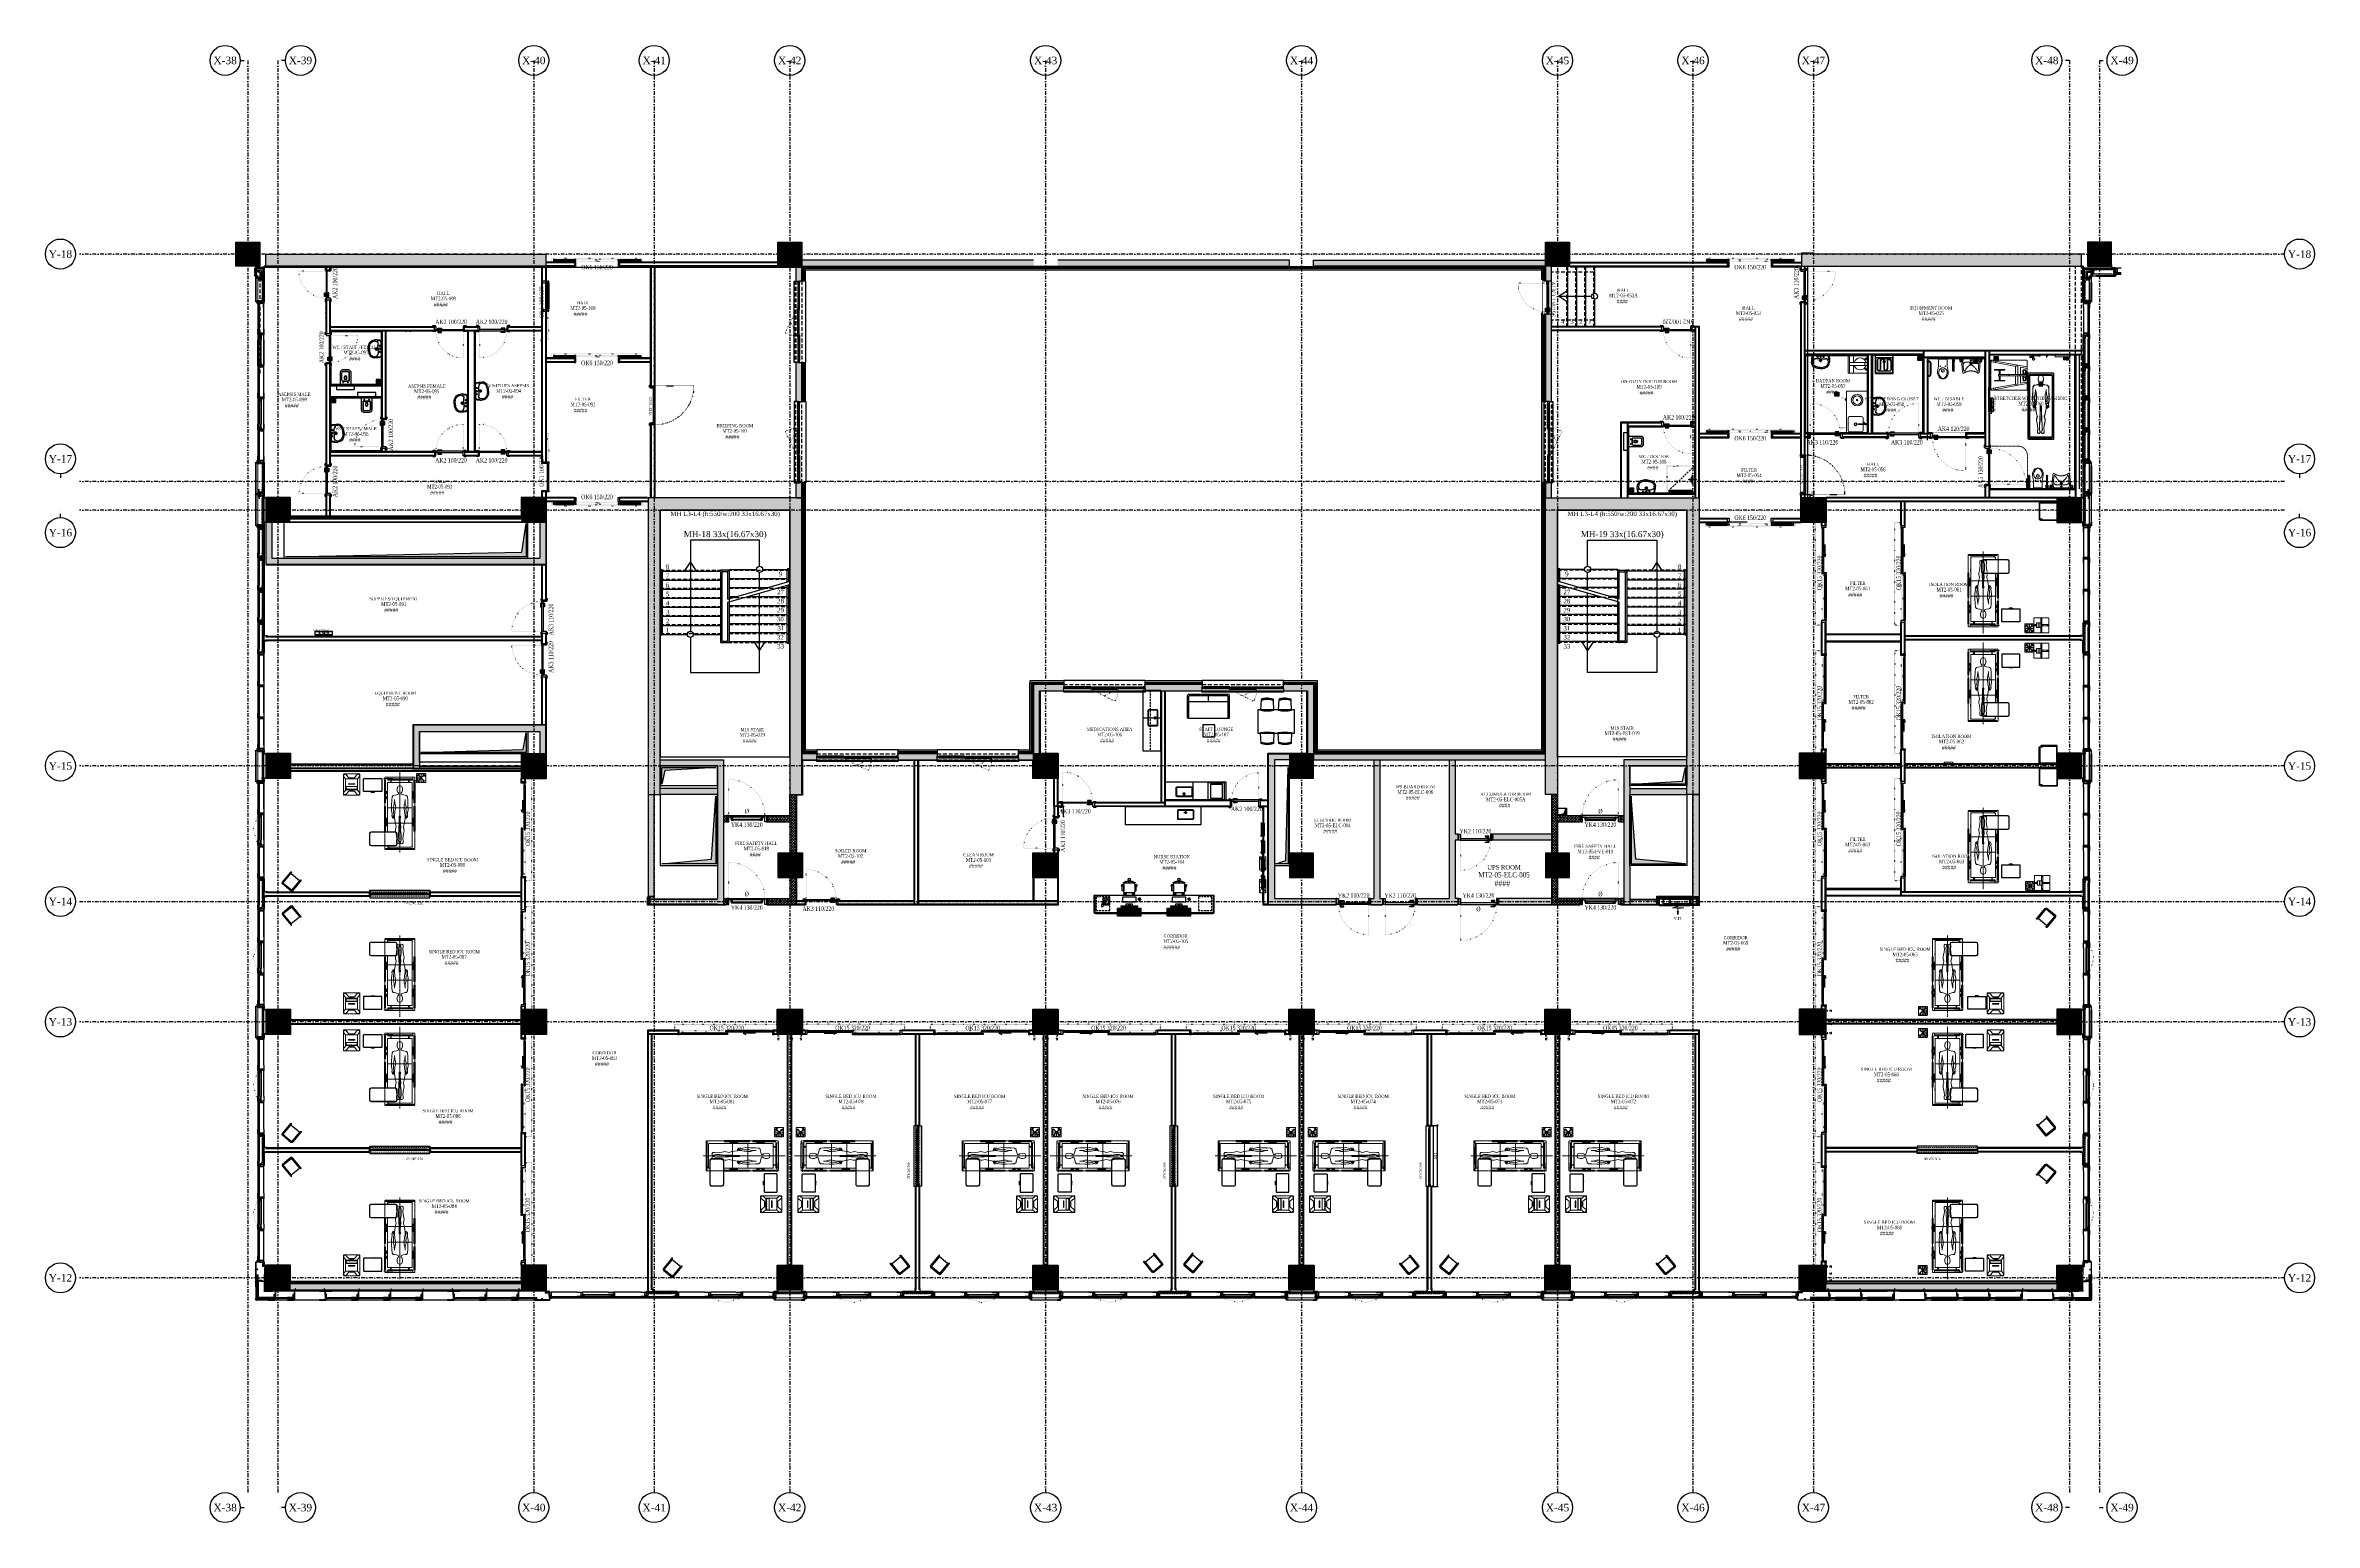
# Model space of a CAD drawing. Header units: inches. Extents: x -772 to 6765, y -813 to 4093.
import ezdxf
from ezdxf.enums import TextEntityAlignment as Align
from ezdxf.lldxf.tags import DXFTag

# ---------------------------------------------------------------- set-up
doc = ezdxf.new("R2010")
doc.units = ezdxf.units.IN
doc.header["$MEASUREMENT"] = 0
doc.set_wipeout_variables(frame=1)
for name, pattern in [('ACAD_ISO07W100', [3, 0, -3]), ('ACAD_ISO08W100', [36, 24, -3, 6, -3]), ('CENTER2', [1.125, 0.75, -0.125, 0.125, -0.125]), ('Dash', [0.6, 0.3, -0.3]), ('Dash _5x', [0.3175, 0.15875, -0.15875]), ('DASHDOT', [25.4, 12.7, -6.35, 0, -6.35]), ('DASHED', [19.05, 12.7, -6.35]), ('DGN Style 4', [56.299938, 28.149969, -14.074985, 0, -14.074985]), ('DOT', [0.25, 0, -0.25]), ('DOT2', [3.175, 0, -3.175]), ('HIDDEN', [9.525, 6.35, -3.175]), ('HIDDEN2', [0.1875, 0.125, -0.0625]), ('HIDDENX2', [19.05, 12.7, -6.35]), ('TRATTO-PUNTO', [1, 0.5, -0.25, 0, -0.25]), ('XR_IZM_MH_PLN_04_FUR$0$Dash', [0.635, 0.3175, -0.3175]), ('XR_IZM_MH_PLN_04_FUR$0$Dash _5x', [0.3175, 0.15875, -0.15875]), ('XR_IZM_MH_PLN_04_FUR$0$DOT2', [3.175, 0, -3.175]), ('XR_IZM_MH_PLN_04_FUR$0$HIDDEN', [9.525, 6.35, -3.175])]:
    doc.linetypes.add(name, pattern=pattern)
for name, color, linetype in [('100', 11, 'Continuous'), ('A_Cam_Glazing', 143, 'Continuous'), ('A_Cam_Tarama', 141, 'Continuous'), ('A_Camekan_Showcase', 11, 'Continuous'), ('A_DogramaAks', 1, 'DASHDOT'), ('A_DuvarAlcipan_WallPlasterboard', 53, 'Continuous'), ('A_IzdusumGenel_ProjectionGeneral', 54, 'DOT2'), ('A_Kapi_Mentese', 194, 'Continuous'), ('A_Metal_Metal', 187, 'Continuous'), ('aksoy_aksesuar', 40, 'Continuous'), ('aksoy_arkaplan', 8, 'Continuous'), ('aksoy_bant', 1, 'Continuous'), ('aksoy_block', 7, 'Continuous'), ('aksoy_detaytarama', 252, 'Continuous'), ('aksoy_fitil', 1, 'Continuous'), ('aksoy_iz', 8, 'HIDDEN'), ('aksoy_kapali', 3, 'Continuous'), ('aksoy_pvc', 245, 'Continuous'), ('aksoy_silikon', 1, 'Continuous'), ('block_genel', 7, 'Continuous'), ('EKSEN', 9, 'CENTER2'), ('FHM_BETOPAN', 61, 'Continuous'), ('FHM_BEYAZ ALÇIPAN', 7, 'Continuous'), ('FHM_BORDO ALÇIPAN', 190, 'Continuous'), ('FHM_KIRMIZI ALÇIPAN', 1, 'Continuous'), ('FHM_MDF 12mm', 44, 'Continuous'), ('FHM_PROFİL ÖLÇÜSÜ', 201, 'Continuous'), ('FHM_SERAMİK', 9, 'Continuous'), ('FHM_WAL_Siva', 30, 'Continuous'), ('FHM_YEŞİL ALÇIPAN', 3, 'Continuous'), ('H_denizlik', 123, 'Continuous'), ('H_FAC_Cam', 153, 'Continuous'), ('H_FAC_Giydirme', 100, 'Continuous'), ('H_FAC_Kaplama', 41, 'Continuous'), ('H_FAC_Metal', 181, 'Continuous'), ('H_FAC_Pvc', 145, 'Continuous'), ('H_FUR_Tefris_Hareketli', 213, 'Continuous'), ('H_FUR_Tefris_Sabit', 60, 'Continuous'), ('H_FUR_TefrisVitrifiye', 151, 'Continuous'), ('H_GAP_Cam', 153, 'Continuous'), ('H_GAP_Denizlik', 81, 'Continuous'), ('H_GAP_Gorunus1', 230, 'Continuous'), ('H_GAP_Kapi_', 120, 'Continuous'), ('H_GAP_KapiDuvari', 31, 'Continuous'), ('H_GAP_KapiIzdusum', 8, 'DOT2'), ('H_GAP_PencereDuvari', 252, 'Continuous'), ('H_GAP_PencereIzdusum', 8, 'DOT2'), ('H_GAP_PozKapi', 9, 'Continuous'), ('H_GAP_WipeoutKapi', 255, 'DOT2'), ('H_GAP_WipeoutPencere', 255, 'DOT2'), ('H_GEN_Greyscale1', 251, 'Continuous'), ('H_GEN_Greyscale2', 252, 'Continuous'), ('H_GEN_IzGenel', 72, 'HIDDENX2'), ('H_GEN_Pafta', 7, 'Continuous'), ('H_GEN_YalitimIsi', 32, 'BATTING'), ('H_ROM_MahalEng', 61, 'Continuous'), ('H_ROM_MahalNumarasi', 61, 'Continuous'), ('H_STR_Aks', 250, 'DASHDOT'), ('H_STR_AksCemberi', 106, 'Continuous'), ('H_STR_AksYazi', 91, 'Continuous'), ('H_STR_Betonarme', 4, 'Continuous'), ('H_STR_BetonarmeIz', 135, 'HIDDENX2'), ('H_STR_BetonarmeTarama', 251, 'Continuous'), ('H_STR_DosemeGorunus', 98, 'Continuous'), ('H_STR_Kupeste', 81, 'Continuous'), ('H_STR_Merdiven', 190, 'Continuous'), ('H_STR_SaftNotasyon', 8, 'Continuous'), ('H_TXT_Yazi_Text', 72, 'Continuous'), ('H_WAL_DuvarAlcipan', 31, 'Continuous'), ('H_WAL_DuvarBlok', 234, 'Continuous'), ('H_WAL_DuvarTaramasi', 252, 'Continuous'), ('H_WAL_Siva', 230, 'Continuous'), ('MED-KOD', 3, 'Continuous'), ('RI-DIMENSION', 6, 'Continuous'), ('RI-HATCH-I', 4, 'Continuous'), ('TARAMA', 251, 'Continuous'), ('TG Paslanmaz', 141, 'Continuous'), ('TG Profil', 200, 'Continuous'), ('VD', 13, 'Continuous'), ('Zena_Beyaz Alçıpanel', 7, 'Continuous')]:
    doc.layers.add(name, color=color, linetype=linetype)
for name, color, linetype, lineweight in [('A-DETL-GENF', 92, 'Continuous', 18), ('Air4', 5, 'MA4_LINE', 0), ('aksoy_vida', 8, 'Continuous', 0), ('ANA ORTA', 5, 'Continuous', 30), ('CO_DOT', 254, 'DOT', 9), ('Dc 50', 62, 'Continuous', 18), ('fhm_vitfiriye', 91, 'Continuous', 25), ('H_GAP_Kapi', 120, 'Continuous', 25), ('KLIPS', 230, 'Continuous', 15), ('MED-GAZ', 180, 'Continuous', 0), ('MRS-TARAMA', 253, 'Continuous', 13), ('O2', 1, 'O2_LINE', 0), ('Olçu', 9, 'Continuous', 20), ('PROFIL', 5, 'Continuous', 18), ('Q-SPCQ', 91, 'Continuous', 18), ('Q-SPCQ-HDLN', 91, 'Dash _5x', 18), ('S02_Beschriftung', 40, 'Continuous', 25), ('Sedef İnşaat_Beyaz Alçıpanel', 7, 'Continuous', 18), ('Sedef İnşaat_Beyaz Alçıpanel_İzdüşüm', 7, 'Dash', 18), ('Sedef İnşaat_KDP100', 40, 'Continuous', 18), ('TG Vitrifiye', 91, 'Continuous', 9), ('Uyarı', 6, 'Continuous', 25), ('VAC', 3, 'VAC_LINE', 0), ('XR_IZM_MH_PLN_04_FUR$0$A-DETL-GENF', 253, 'Continuous', 0), ('XR_IZM_MH_PLN_04_FUR$0$COR_TEFRIS', 253, 'Continuous', 0), ('XR_IZM_MH_PLN_04_FUR$0$H_FUR_Perde', 253, 'XR_IZM_MH_PLN_04_FUR$0$DOT2', 0), ('XR_IZM_MH_PLN_04_FUR$0$H_FUR_Sembol', 253, 'Continuous', 0), ('XR_IZM_MH_PLN_04_FUR$0$H_FUR_TefrisVitrifiye', 253, 'Continuous', 0), ('XR_IZM_MH_PLN_04_FUR$0$I-FURN', 253, 'Continuous', 0), ('XR_IZM_MH_PLN_04_FUR$0$I-FURN-HDLN', 253, 'XR_IZM_MH_PLN_04_FUR$0$Dash', 0), ('XR_IZM_MH_PLN_04_FUR$0$P-SANR-FIXT', 253, 'Continuous', 0), ('XR_IZM_MH_PLN_04_FUR$0$Q-SPCQ', 253, 'Continuous', 0), ('XR_IZM_MH_PLN_04_FUR$0$Q-SPCQ-HDLN', 253, 'XR_IZM_MH_PLN_04_FUR$0$Dash _5x', 0), ('Zena_Alçıpan Karkas Ölçüsü', 7, 'Continuous', 25), ('Zena_DC 50', 62, 'Continuous', 18)]:
    doc.layers.add(name, color=color, linetype=linetype, lineweight=lineweight)
doc.layers.add('H_GEN_Tarama', color=7, linetype='Continuous', true_color=0x224444)
doc.styles.add('ARIAL', font='arial.ttf', dxfattribs={"width": 0.7})
doc.styles.add('Arial_9', font='arial.ttf', dxfattribs={"height": 8})
doc.styles.add('HG', font='times.ttf')
doc.styles.add('HG_OLCU', font='swisscl.ttf', dxfattribs={"width": 0.75})
doc.styles.add('HG_POZ', font='times.ttf')
doc.styles.get("Standard").update_dxf_attribs({"font": 'arial.ttf'})
doc.styles.add('style1', font='times.ttf')
doc.styles.add('TUNCAY', font='arial.ttf')
doc.styles.add('XR_IZM_MH_PLN_04_FUR$0$HG', font='times.ttf')
doc.styles.add('XR_IZM_MH_PLN_04_ROM$0$HG', font='times.ttf')
doc.linetypes.add('BATTING', pattern='A,0.00254,-2.54,[134,ltypeshp.shx,S=2.54,R=0,X=-2.54,Y=0],-5.08,[134,ltypeshp.shx,S=2.54,R=180,X=2.54,Y=0],-2.54', length=10.16254)
tags = doc.linetypes.add('MA4_LINE', pattern='A,80.7,-7.08,["MA4",Standard,S=5.54,R=0,X=-5.54,Y=-2.77],-11.35', length=99.13).pattern_tags.tags
tags[6] = DXFTag(74, 10)
tags = doc.linetypes.add('O2_LINE', pattern='A,80.7,-7.08,["O2",Standard,S=5.54,R=0,X=-5.54,Y=-2.77],-11.35', length=99.13).pattern_tags.tags
tags[6] = DXFTag(74, 10)
tags = doc.linetypes.add('VAC_LINE', pattern='A,80.7,-7.08,["VAC",Standard,S=5.54,R=0,X=-5.54,Y=-2.77],-11.35', length=99.13).pattern_tags.tags
tags[6] = DXFTag(74, 10)
doc.dimstyles.new('1-50', dxfattribs={"dimscale": 5, "dimtxt": 1.8, "dimasz": 0.7, "dimexe": 0.5, "dimexo": 0.5, "dimgap": 0.5, "dimtad": 1, "dimrnd": 0.25, "dimzin": 9, "dimdsep": 46, "dimtxsty": 'HG_OLCU', "dimblk": 'OBLIQUE', "dimcen": 0.9, "dimdle": 0.5, "dimclrd": 256, "dimclre": 256, "dimclrt": 256, "dimadec": 0, "dimazin": 0, "dimtfac": 1, "dimtix": 1, "dimtofl": 0, "dimtmove": 0, "dimatfit": 2, "dimfxl": 1, "dimfxlon": 1, "dimtolj": 1, "dimtzin": 0, "dimlwd": -1, "dimarcsym": 0})
doc.dimstyles.new('Ölçü Detay', dxfattribs={"dimtxt": 8, "dimasz": 2.5, "dimexe": 1.25, "dimexo": 0.625, "dimtad": 1, "dimdec": 1, "dimrnd": 0.5, "dimtxsty": 'Arial_9', "dimblk": 'OBLIQUE', "dimcen": 2.5, "dimse1": 1, "dimse2": 1, "dimadec": 0, "dimazin": 0, "dimtfac": 1, "dimtdec": 1, "dimtmove": 1, "dimatfit": 3, "dimldrblk": 'OBLIQUE', "dimfxl": 1, "dimarcsym": 0})
pattern_1 = [(45, (-19270, -6840), (-4.490128, 4.490128), []), (135, (-19270, -6840), (-4.490128, -4.490128), [])]
pattern_2 = [(45, (-3286062.0662, -1795689.3348), (-0.8980256121, 0.8980256121), []), (135, (-3286062.0662, -1795689.3348), (-0.8980256121, -0.8980256121), [])]
pattern_3 = [(45, (-2962600.0232, 892152.89), (-0.44901280605, 0.44901280605), []), (135, (-2962600.0232, 892152.89), (-0.44901280605, -0.44901280605), [])]
pattern_4 = [(45, (-2165390.4385, -980034.2815), (-1.3470384182, 1.3470384182), []), (45, (-2165389.5405, -980034.2815), (-1.3470384182, 1.3470384182), [])]
pattern_5 = [(45, (-1321246.7837, 1661717.71697), (-0.44901280605, 0.44901280605), []), (135, (-1321246.7837, 1661717.71697), (-0.44901280605, -0.44901280605), [])]
pattern_6 = [(45, (-1321246.7837, 1661761.5928), (-0.44901280605, 0.44901280605), []), (135, (-1321246.7837, 1661761.5928), (-0.44901280605, -0.44901280605), [])]
pattern_7 = [(45, (-216579.05248, -94643.43255), (-0.13470384182, 0.13470384182), []), (45, (-216578.96268, -94643.43255), (-0.13470384182, 0.13470384182), [])]

# ---------------------------------------------------------------- blocks, each defined once
blk = doc.blocks.new('XR_IZM_MH_PLN_04_FUR$0$VIT_Klozet')
blk.add_wipeout([(-18, 0), (18, 0), (18, -42), (15.7, -47.7), (10, -50), (-10, -50), (-15.7, -47.7), (-18, -42)]).dxf.layer = 'H_FUR_TefrisVitrifiye'
at = {"layer": 'H_FUR_TefrisVitrifiye'}
for p, q in [((18, -2), (-18, -2)), ((-12.5, -15.8), (-12.5, -42)), ((-12, -16.3), (-12, -42)), ((10, -13.3), (-10, -13.3)), ((10, -14.3), (-10, -14.3)), ((-10, -44), (10, -44)), ((-10, -44.5), (10, -44.5)), ((-9, -8), (-6.5, -8)), ((-7.8, -6.8), (-7.8, -9.2)), ((6.5, -8), (9, -8)), ((7.8, -6.8), (7.8, -9.2)), ((12, -16.3), (12, -42)), ((12.5, -15.8), (12.5, -42))]:
    blk.add_line(p, q, dxfattribs=at)
at = {"layer": 'H_FUR_TefrisVitrifiye', "linetype": 'XR_IZM_MH_PLN_04_FUR$0$HIDDEN', "ltscale": 20}
blk.add_lwpolyline([(30, 2.5), (30, 15), (-30, 15), (-30, 2.5)], close=True, dxfattribs=at)
at = {"layer": 'H_FUR_TefrisVitrifiye'}
for points in [[(18, 0), (-18, 0), (-18, -42, 0.414214), (-10, -50), (10, -50, 0.414214), (18, -42)], [(-0.1, -30.5), (0.1, -30.5, 0.408899), (4.3, -26.4), (4.4, -20.5, 0.419548), (3.4, -19.5), (-3.4, -19.5, 0.419548), (-4.4, -20.5), (-4.3, -26.4, 0.408899)], [(-0.1, -28.1), (0.1, -28.1, 0.408899), (3.6, -24.7), (3.7, -20.5, 0.419548), (3.4, -20.2), (-3.4, -20.2, 0.419548), (-3.7, -20.5), (-3.6, -24.7, 0.408899)]]:
    blk.add_lwpolyline(points, format="xyb", close=True, dxfattribs=at)
for centre in [(-7.8, -8), (7.8, -8)]:
    blk.add_circle(centre, 0.8, dxfattribs=at)
for centre, radius, start, end in [((-10, -15.8), 2.5, 90, 180), ((-10, -42), 2.5, 180, 270), ((-10, -16.3), 2, 90, 180), ((-10, -42), 2, 180, 270), ((10, -15.8), 2.5, 0, 90), ((10, -16.3), 2, 0, 90), ((10, -42), 2.5, 270, 0), ((10, -42), 2, 270, 0)]:
    blk.add_arc(centre, radius, start, end, dxfattribs=at)
blk = doc.blocks.new('fghljşkşll')
at = {"layer": 'H_FUR_TefrisVitrifiye'}
for p, q in [((-3558.2, 11299.3), (-3585.5, 11299.3)), ((-3558.2, 11297.5), (-3580.3, 11297.5)), ((-3558.2, 11287.3), (-3574.4, 11287.3)), ((-3569.8, 11293.3), (-3571.3, 11293.3)), ((-3569.8, 11293.3), (-3571.3, 11293.3)), ((-3569.8, 11293.3), (-3569, 11293.3)), ((-3569.8, 11293.3), (-3569, 11293.3)), ((-3568.3, 11294.8), (-3568.3, 11296.3)), ((-3568.3, 11294.8), (-3568.3, 11296.3)), ((-3568.3, 11294.8), (-3568.3, 11294)), ((-3568.3, 11294.8), (-3568.3, 11294)), ((-3568.3, 11291.8), (-3568.3, 11292.6)), ((-3568.3, 11291.8), (-3568.3, 11292.6)), ((-3568.3, 11291.8), (-3568.3, 11290.3)), ((-3568.3, 11291.8), (-3568.3, 11290.3)), ((-3566.8, 11293.3), (-3567.6, 11293.3)), ((-3566.8, 11293.3), (-3565.3, 11293.3)), ((-3561.9, 11281.5), (-3563.4, 11281.5)), ((-3561.9, 11281.5), (-3563.4, 11281.5)), ((-3561.9, 11281.5), (-3559, 11281.5)), ((-3561.9, 11281.5), (-3559, 11281.5)), ((-3559.9, 11293.3), (-3561.4, 11293.3)), ((-3559.9, 11293.3), (-3561.4, 11293.3)), ((-3559.9, 11293.3), (-3558.9, 11293.3)), ((-3559.9, 11293.3), (-3558.9, 11293.3)), ((-3558.2, 11299.3), (-3530.8, 11299.3)), ((-3558.2, 11297.5), (-3536.1, 11297.5)), ((-3558.2, 11295), (-3558.2, 11296.5)), ((-3558.2, 11295), (-3558.2, 11296.5)), ((-3558.2, 11295), (-3558.2, 11294)), ((-3558.2, 11295), (-3558.2, 11294)), ((-3558.2, 11291.5), (-3558.2, 11292.5)), ((-3558.2, 11291.5), (-3558.2, 11292.5)), ((-3558.2, 11291.5), (-3558.2, 11290)), ((-3558.2, 11291.5), (-3558.2, 11290)), ((-3558.2, 11287.3), (-3541.9, 11287.3)), ((-3558.2, 11285.2), (-3558.2, 11286.7)), ((-3558.2, 11285.2), (-3558.2, 11286.7)), ((-3558.2, 11285.2), (-3558.2, 11282.3)), ((-3558.2, 11285.2), (-3558.2, 11282.3)), ((-3558.2, 11277.8), (-3558.2, 11280.6)), ((-3558.2, 11277.8), (-3558.2, 11280.6)), ((-3558.2, 11277.8), (-3558.2, 11276.3)), ((-3558.2, 11277.8), (-3558.2, 11276.3)), ((-3556.4, 11293.3), (-3557.4, 11293.3)), ((-3554.5, 11281.5), (-3557.3, 11281.5)), ((-3556.4, 11293.3), (-3554.9, 11293.3)), ((-3554.5, 11281.5), (-3553, 11281.5)), ((-3549.5, 11293.3), (-3551, 11293.3)), ((-3549.5, 11293.3), (-3551, 11293.3)), ((-3549.5, 11293.3), (-3548.7, 11293.3)), ((-3549.5, 11293.3), (-3548.7, 11293.3)), ((-3548, 11294.8), (-3548, 11296.3)), ((-3548, 11294.8), (-3548, 11296.3)), ((-3548, 11294.8), (-3548, 11294)), ((-3548, 11294.8), (-3548, 11294)), ((-3548, 11291.8), (-3548, 11292.6)), ((-3548, 11291.8), (-3548, 11292.6)), ((-3548, 11291.8), (-3548, 11290.3)), ((-3548, 11291.8), (-3548, 11290.3)), ((-3546.5, 11293.3), (-3547.3, 11293.3)), ((-3546.5, 11293.3), (-3545, 11293.3))]:
    blk.add_line(p, q, dxfattribs=at)
for centre, radius in [((-3568.3, 11293.3), 1.5), ((-3558.2, 11281.5), 3.7), ((-3558.2, 11281.5), 2.3), ((-3558.2, 11293.3), 1.75), ((-3548, 11293.3), 1.5)]:
    blk.add_circle(centre, radius, dxfattribs=at)
for centre, radius, start, end in [((-3506, 11278.3), 82.2, 165.23377, 182.00485), ((-3506, 11278.3), 79.8, 168.46594, 175.99716), ((-3506, 11278.3), 78.4, 180.86834, 182.00485), ((-3558.1, 11299.3), 41.4, 269.95156, 293.32587), ((-3558.1, 11299.3), 45.2, 269.95563, 293.32587), ((-3541.9, 11277.3), 10, 359.13166, 90), ((-3548.1, 11276.1), 16.2, 293.32587, 357.99515), ((-3548.1, 11276.1), 20, 293.32587, 357.99515), ((-3536.1, 11293.5), 4, 11.53406, 90)]:
    blk.add_arc(centre, radius, start, end, dxfattribs=at)
at = {"layer": 'H_FUR_TefrisVitrifiye', "extrusion": (0, 0, -1)}
for centre, radius, start, end in [((3568.2, 11276.1), 20, 293.32587, 357.99515), ((3574.4, 11277.3), 10, 359.13166, 90), ((3568.2, 11276.1), 16.2, 293.32587, 357.99515), ((3580.3, 11293.5), 4, 11.53406, 90), ((3558.2, 11299.3), 45.2, 269.95563, 293.32587), ((3558.2, 11299.3), 41.4, 269.95156, 293.32587), ((3610.4, 11278.3), 79.8, 168.46594, 175.99716), ((3610.4, 11278.3), 78.4, 180.86834, 182.00485), ((3610.4, 11278.3), 82.2, 165.23377, 182.00485)]:
    blk.add_arc(centre, radius, start, end, dxfattribs=at)
blk = doc.blocks.new('*U60')
blk.add_hatch(color=256).paths.add_polyline_path([(-47.1, -7.1), (47.1, 7.1), (47.1, -7.1)])
at = {"linetype": 'ByBlock'}
blk.add_lwpolyline([(50, 10), (-50, 10), (-50, -10), (50, -10)], close=True, dxfattribs=at)
blk.add_lwpolyline([(47.1, 7.1), (-47.1, 7.1), (-47.1, -7.1), (47.1, -7.1)], close=True)
blk.add_lwpolyline([(0, -33.4), (2.3, -33.4), (0, -44.2), (-2.5, -33.4), (-0.1, -33.4), (-0.1, -23.6), (19.9, -20.6), (-18.4, -20.6), (0, -16.6), (0, -13.5)], dxfattribs=at)
blk.add_circle((-28.6, 0), 3)
at = {"ltscale": 100, "style": 'XR_IZM_MH_PLN_04_FUR$0$HG'}
blk.add_text('Y.D.', height=10, dxfattribs=at).set_placement((0, -56.7), align=Align.MIDDLE_CENTER)
blk = doc.blocks.new('XR_IZM_MH_PLN_04_FUR$0$COR_ASKI')
at = {"layer": 'XR_IZM_MH_PLN_04_FUR$0$COR_TEFRIS'}
for points in [[(0.4, -2.7), (0, -2.7), (0, 0), (0.3, 0), (0.5, -0.8), (0.5, -1.8), (0.4, -2.7), (0.3, -2.6), (0.3, -2.3), (0.2, -1.9), (0.2, -0.8), (0.3, -0.4), (0.3, 0), (0.5, -0.8), (0.5, -1.8), (0.4, -2.7)], [(0.5, -0.4), (0.5, -0.3), (0.6, -0.2), (0.7, 0.1), (0.8, 0.2), (0.8, 0.4), (0.9, 0.6), (1, 0.7), (1, 0.8), (1.1, 0.9), (1.2, 1.1)], [(0.5, -1.2), (0.7, -0.9), (0.8, -0.7), (0.8, -0.6), (0.8, -0.5), (0.9, -0.4), (1.1, -0.1), (1.1, 0.1), (1.2, 0.2), (1.3, 0.5), (1.4, 0.6), (1.5, 0.7), (1.5, 0.9), (1.5, 1)], [(0.5, -1.5), (0.7, -1.8), (0.8, -2), (0.8, -2.1), (0.8, -2.2), (0.9, -2.3), (1.1, -2.6), (1.1, -2.8), (1.2, -2.9), (1.3, -3.1), (1.4, -3.3), (1.5, -3.4), (1.5, -3.6), (1.5, -3.7)], [(0.5, -2.2), (0.5, -2.4), (0.6, -2.5), (0.7, -2.8), (0.8, -3.1), (0.9, -3.3), (1, -3.4), (1, -3.5), (1.1, -3.6), (1.2, -3.8)]]:
    blk.add_lwpolyline(points, dxfattribs=at)
for centre in [(1.4, 1), (1.4, -3.7)]:
    blk.add_circle(centre, 0.185, dxfattribs=at)
blk = doc.blocks.new('XR_IZM_MH_PLN_04_FUR$0$COR_YALAK')
at = {"layer": 'H_FUR_TefrisVitrifiye'}
for points in [[(0, -62), (60, -62), (60, 0), (0, 0)], [(0, -8), (60, -8), (60, 0), (0, 0)], [(31, -8), (31, -23), (29, -23), (29, -8)]]:
    blk.add_lwpolyline(points, close=True, dxfattribs=at)
blk.add_lwpolyline([(29, -13), (11, -13, 0.414214), (7, -17), (7, -49, 0.414214), (11, -53), (49, -53, 0.414214), (53, -49), (53, -17, 0.414214), (49, -13), (31, -13)], format="xyb", dxfattribs=at)
for radius in [3, 2.8]:
    blk.add_circle((30, -23), radius, dxfattribs=at)
blk.add_wipeout([(29, -8), (31, -8), (31, -23), (29, -23)]).dxf.layer = 'H_FUR_TefrisVitrifiye'
for p, q in [((7, -17), (7, -47.5)), ((8, -14.4), (8, -47.5)), ((16.8, -19.7), (16.8, -47.5)), ((17.8, -19.7), (17.8, -47.5)), ((29.2, -19.7), (29.2, -47.5)), ((30.2, -19.7), (30.2, -47.5)), ((39.7, -19.7), (39.7, -47.5)), ((40.6, -19.7), (40.6, -47.5)), ((52, -19.7), (52, -51.6)), ((53, -19.7), (53, -49))]:
    blk.add_line(p, q, dxfattribs=at)
blk.add_lwpolyline([(2, -8), (58, -8), (58, -55, -0.414214), (53, -60), (7, -60, -0.414214), (2, -55)], format="xyb", close=True, dxfattribs=at)
for centre, radius, start, end in [((12.4, -47.6), 5.4, 179.58638, 0.8102), ((12.4, -47.6), 4.44, 178.92688, 1.4743), ((23.5, -20), 6.68, 2.34004, 177.51656), ((23.5, -20), 5.71, 2.34004, 177.51656), ((34.9, -47.3), 5.71, 182.71171, 357.66374), ((34.9, -47.3), 4.74, 182.71171, 357.66374), ((46.3, -20), 6.68, 2.34532, 177.27922), ((46.3, -20), 5.71, 2.34532, 177.27922)]:
    blk.add_arc(centre, radius, start, end, dxfattribs=at)
blk = doc.blocks.new('XR_IZM_MH_PLN_04_FUR$0$COR_MOP_ASKI')
at = {"color": 0}
for points in [[(3, 0), (0, 0), (0, -2), (20, -2), (20, 0), (17, 0)], [(7, 0), (5, 0)], [(11, 0), (9, 0)], [(15, 0), (13, 0)]]:
    blk.add_lwpolyline(points, dxfattribs=at)
for centre, radius in [((4, 0), 1.2), ((4, 0), 1), ((8, 0), 1.2), ((8, 0), 1), ((12, 0), 1.2), ((12, 0), 1), ((16, 0), 1.2), ((16, 0), 1)]:
    blk.add_arc(centre, radius, 180, 0, dxfattribs=at)
blk = doc.blocks.new('XR_IZM_MH_PLN_04_FUR$0$NMED-027 - MUAYENE PERDESI - Type 1-590554-SEB-01-PLN')
at = {"layer": 'XR_IZM_MH_PLN_04_FUR$0$I-FURN'}
for p, q in [((1.2, 1.4), (0.5, -1.4)), ((0.7, -1.4), (1.4, 1.3)), ((1.4, 1.3), (1.2, 1.4)), ((2.4, 1.4), (3.2, -1.4)), ((3.4, -1.4), (2.7, 1.4)), ((5.2, 1.4), (4.5, -1.4)), ((4.7, -1.4), (5.4, 1.4)), ((6.4, 1.4), (7.2, -1.4)), ((7.4, -1.4), (6.6, 1.4)), ((9.2, 1.4), (8.5, -1.4)), ((8.6, -1.4), (9.4, 1.4)), ((10.4, 1.4), (11.2, -1.4)), ((11.4, -1.4), (10.6, 1.4)), ((13.2, 1.4), (12.4, -1.4)), ((12.6, -1.4), (13.4, 1.4)), ((14.4, 1.4), (15.2, -1.4)), ((15.4, -1.4), (14.6, 1.4)), ((17.2, 1.4), (16.4, -1.4)), ((16.6, -1.4), (17.4, 1.4)), ((18.4, 1.4), (19.2, -1.4)), ((19.3, -1.4), (18.6, 1.4)), ((21.1, 1.4), (20.4, -1.4)), ((20.6, -1.4), (21.4, 1.4)), ((22.4, 1.4), (23.1, -1.4)), ((23.3, -1.4), (22.6, 1.4)), ((25.1, 1.4), (24.4, -1.4)), ((24.6, -1.4), (25.4, 1.4)), ((26.4, 1.4), (27.1, -1.4)), ((27.3, -1.4), (26.6, 1.4)), ((29.1, 1.4), (28.4, -1.4)), ((28.6, -1.4), (29.3, 1.4)), ((31.1, -0.5), (30.9, -0.6)), ((30.9, -0.6), (31.1, -1.4)), ((31.3, -1.4), (31.1, -0.5))]:
    blk.add_line(p, q, dxfattribs=at)
for centre, radius, start, end in [((3.9, 1.7), 1.5, 350.039, 189.961), ((3.9, 1.7), 1.3, 346.43639, 193.56361), ((7.9, 1.7), 1.5, 350.039, 189.961), ((7.9, 1.7), 1.3, 346.43639, 193.56361), ((11.9, 1.7), 1.5, 350.039, 189.961), ((11.9, 1.7), 1.3, 346.43639, 193.56361), ((15.9, 1.7), 1.5, 350.039, 189.961), ((15.9, 1.7), 1.3, 346.43639, 193.56361), ((19.9, 1.7), 1.5, 350.039, 189.961), ((19.9, 1.7), 1.3, 346.43639, 193.56361), ((23.9, 1.7), 1.5, 350.039, 189.961), ((23.9, 1.7), 1.3, 346.43639, 193.56361), ((27.9, 1.7), 1.5, 350.039, 189.961), ((27.9, 1.7), 1.3, 346.43639, 193.56361), ((1.9, -1.7), 1.5, 165.13273, 14.86727), ((1.9, -1.7), 1.3, 165.23406, 14.76594), ((5.9, -1.7), 1.5, 165.13273, 14.86727), ((5.9, -1.7), 1.3, 165.23406, 14.76594), ((9.9, -1.7), 1.5, 165.13273, 14.86727), ((9.9, -1.7), 1.3, 165.23406, 14.76594), ((13.9, -1.7), 1.5, 165.13273, 14.86727), ((13.9, -1.7), 1.3, 165.23406, 14.76594), ((17.9, -1.7), 1.5, 165.13273, 14.86727), ((17.9, -1.7), 1.3, 165.23406, 14.76594), ((21.9, -1.7), 1.5, 165.13273, 14.86727), ((21.9, -1.7), 1.3, 165.23406, 14.76594), ((25.9, -1.7), 1.5, 165.13273, 14.86727), ((25.9, -1.7), 1.3, 165.23406, 14.76594), ((29.9, -1.7), 1.5, 165.13273, 14.86727), ((29.9, -1.7), 1.3, 165.23406, 14.76594)]:
    blk.add_arc(centre, radius, start, end, dxfattribs=at)
blk = doc.blocks.new('XR_IZM_MH_PLN_04_FUR$0$MED-YIK-TRY - HASTA YIKAMA SEDYESI_ KLINIK - Type 1-2801552-SEB-01-PLN')
at = {"layer": 'XR_IZM_MH_PLN_04_FUR$0$A-DETL-GENF'}
for p, q in [((-102.3, 0), (-101.9, 2.6)), ((-101.9, 2.6), (-99.8, 6.6)), ((-99.8, 6.6), (-97.6, 8)), ((-97.6, 8), (-92.1, 9.1)), ((-92.1, 9.1), (-86, 8.5)), ((-86, 8.5), (-80.4, 6.5)), ((-80.4, 6.5), (-78.7, 4.3)), ((-78.7, 4.3), (-74, 4.5)), ((-74, 4.5), (-71.5, 11.1)), ((-71.5, 11.1), (-70, 17.6)), ((-70, 17.6), (-69.4, 22.4)), ((-69.4, 22.4), (-64.6, 25.9)), ((-64.6, 25.9), (-53.8, 26.4)), ((-40.6, 18.3), (-55.6, 17.7)), ((-55.6, 17.7), (-44.1, 16.3)), ((-53.8, 26.4), (-35.9, 27.2)), ((-44.1, 16.3), (-37.6, 14.4)), ((-32.6, 20.7), (-40.6, 18.3)), ((-37.6, 14.4), (-26.6, 14.1)), ((-35.9, 27.2), (-21.8, 27.8)), ((-30.2, 22), (-32.6, 20.7)), ((-24.8, 20.4), (-30.2, 22)), ((-26.6, 14.1), (-15.9, 16)), ((-16.5, 20.6), (-24.8, 20.4)), ((-21.8, 27.8), (-11.7, 26.1)), ((-9.6, 20.9), (-16.5, 20.6)), ((-15.9, 16), (-1.9, 17.6)), ((-11.7, 26.1), (-8.1, 25.1)), ((-5.6, 18.6), (-9.6, 20.9)), ((-8.1, 25.1), (-5.7, 25.3)), ((-5.7, 25.3), (-2.1, 26.1)), ((-3.6, 18.1), (-5.6, 18.6)), ((-0.7, 18), (-3.6, 18.1)), ((-1.4, 22.3), (-2.9, 21.4)), ((-2.9, 21.4), (-1.8, 20)), ((-2.1, 26.1), (1.9, 25.8)), ((-1.9, 17.6), (6.3, 17.4)), ((-1.8, 20), (0.1, 20.3)), ((1.1, 21.6), (-1.4, 22.3)), ((-0.9, 1.8), (-1.1, 0)), ((12, 1.6), (-0.9, 1.8)), ((0.5, 18.6), (-0.7, 18)), ((0.1, 20.3), (0.9, 19.5)), ((0.9, 19.5), (0.5, 18.6)), ((3.3, 19.7), (1.1, 21.6)), ((1.9, 25.8), (4.1, 23.9)), ((5.5, 18.7), (3.3, 19.7)), ((4.1, 23.9), (6, 21.7)), ((6.4, 20), (5.5, 18.7)), ((6, 21.7), (6.4, 20)), ((6.3, 17.4), (24.8, 14.4)), ((25.1, 2.3), (12, 1.6)), ((24.8, 14.4), (33.7, 11.8)), ((25.1, 2.3), (35.2, 2.9)), ((33.7, 11.8), (43, 13.8)), ((46.4, 2.8), (35.2, 2.9)), ((43, 13.8), (48, 14.3)), ((58.6, 4.1), (46.4, 2.8)), ((48, 14.3), (56.5, 12.5)), ((56.5, 12.5), (64.6, 10.9)), ((65.3, 4.6), (58.6, 4.1)), ((64.6, 10.9), (74.1, 9.9)), ((72, 4.5), (65.3, 4.6)), ((77, 5), (72, 4.5)), ((74.1, 9.9), (82.3, 11.2)), ((83.3, 3), (77, 5)), ((82.3, 11.2), (87.6, 11.1)), ((87.2, 2.2), (83.3, 3)), ((89.9, 3.7), (87.2, 2.2)), ((87.6, 11.1), (90.6, 7.1)), ((90.6, 7.1), (89.9, 3.7)), ((-102.3, 0), (-101.9, -2.6)), ((-101.9, -2.6), (-99.8, -6.6)), ((-99.8, -6.6), (-97.6, -8)), ((-97.6, -8), (-92.1, -9.1)), ((-92.1, -9.1), (-86, -8.5)), ((-86, -8.5), (-80.4, -6.5)), ((-80.4, -6.5), (-78.7, -4.3)), ((-78.7, -4.3), (-74, -4.5)), ((-74, -4.5), (-71.5, -11.1)), ((-71.5, -11.1), (-70, -17.6)), ((-70, -17.6), (-69.4, -22.4)), ((-69.4, -22.4), (-64.6, -25.9)), ((-64.6, -25.9), (-53.8, -26.4)), ((-55.6, -17.7), (-44.1, -16.3)), ((-40.6, -18.3), (-55.6, -17.7)), ((-53.8, -26.4), (-35.9, -27.2)), ((-44.1, -16.3), (-37.6, -14.4)), ((-32.6, -20.7), (-40.6, -18.3)), ((-37.6, -14.4), (-26.6, -14.1)), ((-35.9, -27.2), (-21.8, -27.8)), ((-30.2, -22), (-32.6, -20.7)), ((-24.8, -20.4), (-30.2, -22)), ((-26.6, -14.1), (-15.9, -16)), ((-16.5, -20.6), (-24.8, -20.4)), ((-21.8, -27.8), (-11.7, -26.1)), ((-9.6, -20.9), (-16.5, -20.6)), ((-15.9, -16), (-1.9, -17.6)), ((-11.7, -26.1), (-8.1, -25.1)), ((-5.6, -18.6), (-9.6, -20.9)), ((-8.1, -25.1), (-5.7, -25.3)), ((-5.7, -25.3), (-2.1, -26.1)), ((-3.6, -18.1), (-5.6, -18.6)), ((-0.7, -18), (-3.6, -18.1)), ((-2.9, -21.4), (-1.8, -20)), ((-1.4, -22.3), (-2.9, -21.4)), ((-2.1, -26.1), (1.9, -25.8)), ((-1.9, -17.6), (6.3, -17.4)), ((-1.8, -20), (0.1, -20.3)), ((1.1, -21.6), (-1.4, -22.3)), ((-0.9, -1.8), (-1.1, 0)), ((12, -1.6), (-0.9, -1.8)), ((0.5, -18.6), (-0.7, -18)), ((0.1, -20.3), (0.9, -19.5)), ((0.9, -19.5), (0.5, -18.6)), ((3.3, -19.7), (1.1, -21.6)), ((1.9, -25.8), (4.1, -23.9)), ((5.5, -18.7), (3.3, -19.7)), ((4.1, -23.9), (6, -21.7)), ((6.4, -20), (5.5, -18.7)), ((6, -21.7), (6.4, -20)), ((6.3, -17.4), (24.8, -14.4)), ((25.1, -2.3), (12, -1.6)), ((24.8, -14.4), (33.7, -11.8)), ((25.1, -2.3), (35.2, -2.9)), ((33.7, -11.8), (43, -13.8)), ((46.4, -2.8), (35.2, -2.9)), ((43, -13.8), (48, -14.3)), ((58.6, -4.1), (46.4, -2.8)), ((48, -14.3), (56.5, -12.5)), ((56.5, -12.5), (64.6, -10.9)), ((65.3, -4.6), (58.6, -4.1)), ((64.6, -10.9), (74.1, -9.9)), ((72, -4.5), (65.3, -4.6)), ((77, -5), (72, -4.5)), ((74.1, -9.9), (82.3, -11.2)), ((83.3, -3), (77, -5)), ((82.3, -11.2), (87.6, -11.1)), ((87.2, -2.2), (83.3, -3)), ((89.9, -3.7), (87.2, -2.2)), ((87.6, -11.1), (90.6, -7.1)), ((90.6, -7.1), (89.9, -3.7))]:
    blk.add_line(p, q, dxfattribs=at)
at = {"layer": 'XR_IZM_MH_PLN_04_FUR$0$Q-SPCQ'}
for p, q in [((-105.3, 37.8), (-105.3, -37.5)), ((-105.3, 37.8), (-104, 37.8)), ((-104, -37.5), (-104, 37.8)), ((-104, 37.8), (-103.3, 37.8)), ((-104, -37.5), (-104, 37.8)), ((-103.3, 37.8), (-102.2, 37.8)), ((102.2, 42.5), (-102.2, 42.5)), ((-102.2, 41.2), (-102.2, 42.5)), ((-102.2, 41.2), (102.2, 41.2)), ((-102.2, 39), (-102.2, 41.2)), ((-102.2, 37.8), (-102.2, 39)), ((-102.2, 37.8), (-101.9, 37.8)), ((-102.2, 37.3), (102.2, 37.3)), ((-101.9, 37.8), (102.2, 37.8)), ((-101.9, -37.5), (-101.9, 37.8)), ((-101.9, -37.5), (-101.9, 37.8)), ((102.2, 42.5), (102.2, 41.2)), ((102.2, 41.2), (102.2, 39)), ((102.2, 39), (102.2, 37.8)), ((102.2, 37.8), (102.2, -37.5)), ((102.2, 37.8), (102.4, 37.8)), ((102.2, 37.8), (102.2, -37.5)), ((102.4, 37.8), (103.5, 37.8)), ((103.5, 37.8), (104.3, 37.8)), ((104.3, 37.8), (104.3, -37.5)), ((104.3, 37.8), (105.5, 37.8)), ((104.3, 37.8), (104.3, -37.5)), ((105.5, -37.5), (105.5, 37.8)), ((-104, -37.5), (-105.3, -37.5)), ((-103.3, -37.5), (-104, -37.5)), ((-102.2, -37.5), (-103.3, -37.5)), ((102.2, -37.3), (-102.2, -37.3)), ((-102.2, -37.6), (-102.2, -37.5)), ((-101.9, -37.5), (-102.2, -37.5)), ((-102.2, -39), (-102.2, -37.6)), ((-102.2, -41.2), (-102.2, -39)), ((102.2, -41.2), (-102.2, -41.2)), ((-102.2, -42.5), (-102.2, -41.2)), ((-102.2, -42.5), (102.2, -42.5)), ((102.2, -37.5), (-101.9, -37.5)), ((102.2, -37.5), (102.2, -37.6)), ((102.4, -37.5), (102.2, -37.5)), ((102.2, -37.6), (102.2, -39)), ((102.2, -39), (102.2, -41.2)), ((102.2, -41.2), (102.2, -42.5)), ((103.5, -37.5), (102.4, -37.5)), ((104.3, -37.5), (103.5, -37.5)), ((105.5, -37.5), (104.3, -37.5))]:
    blk.add_line(p, q, dxfattribs=at)
at = {"layer": 'XR_IZM_MH_PLN_04_FUR$0$Q-SPCQ-HDLN'}
for p, q in [((-110, -42.5), (-110, 42.5)), ((-110, 42.5), (110, 42.5)), ((110, 42.5), (110, -42.5)), ((110, -42.5), (-110, -42.5))]:
    blk.add_line(p, q, dxfattribs=at)
blk = doc.blocks.new('XR_IZM_MH_PLN_04_FUR$0$PL-07 - DUS BASLIGI - Type 1-2804974-SEB-01-PLN')
at = {"layer": 'XR_IZM_MH_PLN_04_FUR$0$P-SANR-FIXT'}
for p, q in [((-15, 13.5), (-21, 13.5)), ((-21, 13.5), (-21, 12.5)), ((-13, 16.5), (-15, 16.5)), ((-15, 16.5), (-15, 13.5)), ((-15, 13.5), (-10, 13.5)), ((-13, 19.1), (-13, 16.5)), ((-13, 16.5), (-12, 16.5)), ((-12, 16.5), (-12, 19.1)), ((-10, 16.5), (-12, 16.5)), ((-10, 13.5), (-10, 16.5)), ((-4, 13.5), (-10, 13.5)), ((-4, 12.5), (-4, 13.5)), ((15, 16.5), (10, 16.5)), ((10, 16.5), (10, 12.5)), ((10, 13.5), (15, 13.5)), ((12, 16.5), (13, 16.5)), ((15, 12.5), (15, 16.5)), ((30.7, 16), (15, 16)), ((15, 16), (15, 15)), ((15, 15), (31, 15)), ((27.5, 26.7), (27.5, 25.9)), ((30.7, 23.9), (30.7, 15.5)), ((30.7, 15.5), (30.7, 16)), ((32.2, 15.5), (32.2, 23.9)), ((42.5, 21), (32.5, 21)), ((32.5, 21), (32.5, 16)), ((32.5, 16), (36.5, 16)), ((35.5, 26.7), (35.5, 25.9)), ((36.5, 16), (36.5, 17.5)), ((36.5, 17.5), (36.7, 17.5)), ((36.7, 17.5), (36.5, 17.5)), ((36.5, 17.5), (36.5, 12.5)), ((38.2, 17.5), (38.5, 17.5)), ((38.5, 17.5), (38.2, 17.5)), ((38.5, 17.5), (38.5, 16)), ((38.5, 12.5), (38.5, 17.5)), ((38.5, 16), (42.5, 16)), ((42.5, 22), (42.5, 16.7)), ((42.5, 16), (42.5, 21)), ((43.5, 16.7), (43.5, 22))]:
    blk.add_line(p, q, dxfattribs=at)
for centre, radius, start, end in [((31.5, 15.5), 0.75, 180, 224.05425), ((31.5, 15.5), 0.75, 180, 360), ((37.5, 18.5), 1.25, 306.8699, 233.1301), ((37.5, 18.5), 1.25, 0, 180), ((37.5, 18.5), 1.25, 180, 233.1301), ((37.5, 18.5), 1.25, 233.1301, 306.8699), ((37.5, 18.5), 1.25, 306.8699, 0)]:
    blk.add_arc(centre, radius, start, end, dxfattribs=at)
for centre, major_axis, start_param, end_param in [((31.5, 26.7), (-4, 0), 4.712389, 6.283185), ((31.5, 26.7), (-4, 0), 3.141593, 4.712389), ((43, 22), (0.5, 0), 3.141593, 6.283185)]:
    blk.add_ellipse(centre, major_axis=major_axis, ratio=0.707107, start_param=start_param, end_param=end_param, dxfattribs=at)
for points, knots in [([(-12.5, 19.5), (-12.6, 19.5), (-12.7, 19.5), (-12.8, 19.4), (-12.9, 19.4), (-13, 19.3), (-13, 19.2), (-13, 19.1)], [0, 0, 0, 0, 0.285714, 0.428571, 0.571429, 0.785714, 1, 1, 1, 1]), ([(-12, 19.1), (-12, 19.2), (-12, 19.3), (-12.1, 19.4), (-12.2, 19.4), (-12.3, 19.5), (-12.4, 19.5), (-12.5, 19.5)], [0, 0, 0, 0, 0.285714, 0.428571, 0.571429, 0.785714, 1, 1, 1, 1]), ([(31.5, 29.5), (31.2, 29.5), (30.6, 29.4), (29.7, 29.2), (29, 28.9), (28.1, 28.3), (27.6, 27.5), (27.5, 26.6), (27.6, 25.9), (28, 25.2), (28.6, 24.7), (29.2, 24.3), (29.8, 24.1), (30.4, 23.9), (30.7, 23.9)], [0, 0, 0, 0, 0.076923, 0.153846, 0.230769, 0.307692, 0.461538, 0.538462, 0.615385, 0.711538, 0.807692, 0.855769, 0.903846, 1, 1, 1, 1]), ([(32.2, 23.9), (32.5, 23.9), (33.1, 24), (33.9, 24.4), (34.6, 24.8), (35.3, 25.5), (35.6, 26.4), (35.4, 27.2), (35.1, 27.9), (34.6, 28.5), (33.8, 29), (33.2, 29.2), (32.4, 29.4), (31.9, 29.5), (31.5, 29.5)], [0, 0, 0, 0, 0.076923, 0.153846, 0.230769, 0.307692, 0.461538, 0.538462, 0.615385, 0.711538, 0.807692, 0.855769, 0.903846, 1, 1, 1, 1]), ([(43, 22.4), (42.9, 22.4), (42.8, 22.4), (42.7, 22.3), (42.6, 22.2), (42.5, 22.2), (42.5, 22.1), (42.5, 22)], [0, 0, 0, 0, 0.285714, 0.428571, 0.571429, 0.785714, 1, 1, 1, 1]), ([(42.5, 16.7), (42.5, 16.7), (42.5, 16.6), (42.6, 16.5), (42.7, 16.4), (42.8, 16.4), (42.9, 16.4), (43, 16.4)], [0, 0, 0, 0, 0.285714, 0.428571, 0.571429, 0.785714, 1, 1, 1, 1]), ([(43.5, 22), (43.5, 22.1), (43.5, 22.2), (43.4, 22.3), (43.3, 22.3), (43.2, 22.4), (43.1, 22.4), (43, 22.4)], [0, 0, 0, 0, 0.285714, 0.428571, 0.571429, 0.785714, 1, 1, 1, 1]), ([(43, 16.4), (43.1, 16.4), (43.2, 16.4), (43.3, 16.5), (43.4, 16.5), (43.5, 16.6), (43.5, 16.7), (43.5, 16.7)], [0, 0, 0, 0, 0.285714, 0.428571, 0.571429, 0.785714, 1, 1, 1, 1])]:
    blk.add_open_spline(points, degree=3, knots=knots, dxfattribs=at)
blk = doc.blocks.new('XR_IZM_MH_PLN_04_FUR$0$NMED-026 - MUAYENE PERDESI RAYI - Type 1-2807181-SEB-01-PLN')
at = {"layer": 'XR_IZM_MH_PLN_04_FUR$0$I-FURN-HDLN'}
for p, q in [((140, -17.3), (140, 0)), ((140, -17.3), (140, 0)), ((140, -19.3), (140, -17.5)), ((140, -19.3), (140, -17.5)), ((140, -21.3), (140, -19.5)), ((140, -21.3), (140, -19.5)), ((140, -23.3), (140, -21.5)), ((140, -23.3), (140, -21.5)), ((140, -25.3), (140, -23.5)), ((140, -25.3), (140, -23.5)), ((140, -27.3), (140, -25.5)), ((140, -27.3), (140, -25.5)), ((140, -29.3), (140, -27.5)), ((140, -29.3), (140, -27.5)), ((140, -31.3), (140, -29.5)), ((140, -31.3), (140, -29.5)), ((140, -33.3), (140, -31.5)), ((140, -33.3), (140, -31.5)), ((140, -35.3), (140, -33.5)), ((140, -35.3), (140, -33.5)), ((140, -37.3), (140, -35.5)), ((140, -37.3), (140, -35.5)), ((140, -39.3), (140, -37.5)), ((140, -39.3), (140, -37.5)), ((140, -41.3), (140, -39.5)), ((140, -41.3), (140, -39.5)), ((140, -43.3), (140, -41.5)), ((140, -43.3), (140, -41.5)), ((140, -45.3), (140, -43.5)), ((140, -45.3), (140, -43.5)), ((140, -115), (140, -45.5)), ((140, -115), (140, -45.5)), ((0, -145), (110, -145))]:
    blk.add_line(p, q, dxfattribs=at)
blk.add_arc((110, -115), 30, 270, 0, dxfattribs=at)
blk = doc.blocks.new('XR_IZM_MH_PLN_04_FUR$0$NMED-002 - SAAT - Type 1-947021-ICU-07-PLN')
at = {"layer": 'XR_IZM_MH_PLN_04_FUR$0$Q-SPCQ'}
for p, q in [((-15.2, 0), (-14.6, -5.1)), ((-15.2, 0), (15.2, 0)), ((14.6, -5.1), (-14.6, -5.1)), ((14.6, -5.1), (15.2, 0))]:
    blk.add_line(p, q, dxfattribs=at)
blk = doc.blocks.new('Alucobond Kaplama')
at = {"layer": 'H_GEN_Tarama'}
h = blk.add_hatch(color=256, dxfattribs=at)
h.dxf.hatch_style = 1
h.paths.add_polyline_path([(0, 7.5), (0, 0), (-57.5, 0), (-57.5, 7.5)])
at = {"layer": 'H_GEN_Greyscale1'}
blk.add_lwpolyline([(0, 7.5), (0, 0), (-57.5, 0), (-57.5, 7.5)], close=True, dxfattribs=at)
blk = doc.blocks.new('*U219')
at = {"layer": 'aksoy_kapali'}
blk.add_line((-52, 0), (608, 0), dxfattribs=at)
at = {"layer": 'H_FAC_Kaplama', "ltscale": 0.2}
for points in [[(-52, -306), (608, -306)], [(608, -316), (-52, -316)]]:
    blk.add_lwpolyline(points, dxfattribs=at)
at = {"layer": 'H_FAC_Metal'}
for points in [[(-52, -237), (608, -237)], [(608, -267), (-52, -267)]]:
    blk.add_lwpolyline(points, dxfattribs=at)
at = {"layer": 'H_GEN_YalitimIsi', "ltscale": 0.1}
blk.add_line((608, -25), (-52, -25), dxfattribs=at)
blk = doc.blocks.new('*U220')
at = {"layer": 'aksoy_kapali'}
blk.add_line((-52, 0), (380, 0), dxfattribs=at)
at = {"layer": 'H_FAC_Kaplama', "ltscale": 0.2}
for points in [[(-52, -306), (380, -306)], [(380, -316), (-52, -316)]]:
    blk.add_lwpolyline(points, dxfattribs=at)
at = {"layer": 'H_FAC_Metal'}
for points in [[(-52, -237), (380, -237)], [(380, -267), (-52, -267)]]:
    blk.add_lwpolyline(points, dxfattribs=at)
at = {"layer": 'H_GEN_YalitimIsi', "ltscale": 0.1}
blk.add_line((380, -25), (-52, -25), dxfattribs=at)
blk = doc.blocks.new('K03 kilps pl')
at = {"layer": 'aksoy_aksesuar'}
for p, q in [((1217, 3568), (1188, 3568)), ((1201, 3567), (1201, 3554)), ((1212, 3555), (1201, 3555)), ((1212, 3554), (1201, 3554)), ((1212, 3567), (1212, 3554)), ((1217, 3569), (1217, 3567))]:
    blk.add_line(p, q, dxfattribs=at)
blk.add_lwpolyline([(1217, 3569), (1188, 3569), (1188, 3567), (1217, 3567)], dxfattribs=at)
at = {"layer": 'aksoy_fitil'}
blk.add_lwpolyline([(1188, 3571), (1217, 3571), (1217, 3565), (1188, 3565)], close=True, dxfattribs=at)
blk = doc.blocks.new('3.9x19 YHB VIDA')
at = {"layer": 'aksoy_vida', "linetype": 'HIDDEN2', "ltscale": 0.2}
for p, q in [((471, 5471), (476, 5471)), ((476, 5471), (471, 5471)), ((471, 5471), (474, 5469)), ((478, 5469), (474, 5469)), ((475, 5469), (475, 5453)), ((475, 5455), (476, 5450)), ((475, 5453), (476, 5450)), ((476, 5471), (476, 5471)), ((476, 5471), (476, 5471)), ((476, 5471), (477, 5471)), ((478, 5453), (476, 5450)), ((481, 5471), (477, 5471)), ((477, 5471), (477, 5471)), ((477, 5471), (481, 5471)), ((477, 5457), (478, 5453)), ((481, 5471), (478, 5469)), ((478, 5469), (478, 5453))]:
    blk.add_line(p, q, dxfattribs=at)
for points in [[(478, 5467), (474, 5467), (475, 5466), (478, 5467), (478, 5468), (474, 5467)], [(478, 5465), (474, 5465), (475, 5464), (478, 5465), (478, 5466), (474, 5465)], [(478, 5463), (474, 5463), (475, 5462), (478, 5463), (478, 5464), (474, 5463)], [(478, 5461), (474, 5461), (475, 5460), (478, 5461), (478, 5462), (474, 5461)], [(478, 5459), (474, 5459), (475, 5458), (478, 5459), (478, 5460), (474, 5459)], [(478, 5457), (474, 5457), (475, 5456), (478, 5457), (478, 5458), (474, 5457)]]:
    blk.add_lwpolyline(points, dxfattribs=at)
blk = doc.blocks.new('4.8x16 YSB muv')
at = {"layer": 'aksoy_vida', "linetype": 'HIDDEN2', "ltscale": 0.2}
for p, q in [((-16, 0), (-13, 2)), ((-13, 2), (0, 2)), ((-10, 2), (-10, 2)), ((-10, 2), (-9, 0)), ((-10, 2), (-9, 0)), ((-10, 2), (-9, 1)), ((-10, 2), (-10, 2)), ((-9, -1), (-9, 1)), ((-9, -1), (-9, 0)), ((-9, -1), (-9, 0)), ((-8, 2), (-8, 2)), ((-8, 2), (-7, 0)), ((-8, 2), (-7, 0)), ((-8, 2), (-7, 1)), ((-8, 2), (-8, 2)), ((-7, -1), (-7, 1)), ((-7, -1), (-7, 0)), ((-7, -1), (-7, 0)), ((-6, 2), (-6, 2)), ((-6, 2), (-5, 0)), ((-6, 2), (-5, 0)), ((-6, 2), (-5, 1)), ((-6, 2), (-6, 2)), ((-5, -1), (-5, 1)), ((-5, -1), (-5, 0)), ((-5, -1), (-5, 0)), ((-4, 2), (-4, 2)), ((-4, 2), (-3, 0)), ((-4, 2), (-3, 0)), ((-4, 2), (-3, 1)), ((-4, 2), (-4, 2)), ((-3, -1), (-3, 1)), ((-3, -1), (-3, 0)), ((-3, -1), (-3, 0)), ((-2, 2), (-2, 2)), ((-2, 2), (-1, 0)), ((-2, 2), (-1, 0)), ((-2, 2), (-1, 1)), ((-2, 2), (-2, 2)), ((-1, -1), (-1, 1)), ((-1, -1), (-1, 0)), ((-1, -1), (-1, 0)), ((0, 5), (0, -5)), ((0, 5), (0, 5)), ((0, 5), (3, 5)), ((0, 5), (0, 0)), ((3, 5), (3, 0)), ((3, 0), (3, 0)), ((3, 0), (4, 0)), ((-16, 0), (-13, -2)), ((-13, -2), (0, -2)), ((-9, -1), (-8, -2)), ((-9, -1), (-9, -1)), ((-9, -1), (-9, -2)), ((-9, -1), (-9, -2)), ((-9, -2), (-8, -2)), ((-9, -2), (-9, -2)), ((-7, -1), (-6, -2)), ((-7, -1), (-7, -1)), ((-7, -1), (-7, -2)), ((-7, -1), (-7, -2)), ((-7, -2), (-6, -2)), ((-7, -2), (-7, -2)), ((-5, -1), (-4, -2)), ((-5, -1), (-5, -1)), ((-5, -1), (-5, -2)), ((-5, -1), (-5, -2)), ((-5, -2), (-4, -2)), ((-5, -2), (-5, -2)), ((-3, -1), (-2, -2)), ((-3, -1), (-3, -1)), ((-3, -1), (-3, -2)), ((-3, -1), (-3, -2)), ((-3, -2), (-2, -2)), ((-3, -2), (-3, -2)), ((-1, -1), (0, -2)), ((-1, -1), (-1, -1)), ((-1, -1), (-1, -2)), ((-1, -1), (-1, -2)), ((-1, -2), (0, -2)), ((-1, -2), (-1, -2)), ((0, -5), (0, 0)), ((0, -5), (0, -5)), ((0, -5), (3, -5)), ((3, -5), (3, 0)), ((3, 0), (3, 0)), ((3, 0), (4, 0))]:
    blk.add_line(p, q, dxfattribs=at)
for points in [[(-13, 2), (-10, 1)], [(-16, 0), (-9, -2)]]:
    blk.add_lwpolyline(points, dxfattribs=at)
for radius, start, end in [(11.4, 1.77652, 24.57848), (11.2, 335.17227, 358.20239)]:
    blk.add_arc((-8, 0), radius, start, end, dxfattribs=at)
blk = doc.blocks.new('dt-p202a')
at = {"layer": 'aksoy_detaytarama', "lineweight": 5}
h = blk.add_hatch(color=256, dxfattribs=at)
h.dxf.hatch_style = 1
h.paths.add_polyline_path([(-262, 262), (-298, 262), (-298, 298), (-262, 298)], flags=16)
h.paths.add_polyline_path([(-260, 260), (-300, 260), (-300, 300), (-260, 300)])
at = {"layer": 'aksoy_kapali'}
for q in [(233, 0), (0, -233)]:
    blk.add_line((0, 0), q, dxfattribs=at)
at = {"layer": 'H_FAC_Giydirme', "lineweight": 5}
for points in [[(-260, 260), (-300, 260), (-300, 300), (-260, 300)], [(-262, 262), (-298, 262), (-298, 298), (-262, 298)]]:
    blk.add_lwpolyline(points, close=True, dxfattribs=at)
at = {"layer": 'H_FAC_Kaplama', "ltscale": 0.2}
for p, q in [((-316, 306), (-316, 314)), ((233, 306), (-316, 306)), ((-316, -233), (-316, 299)), ((233, 316), (-314, 316)), ((-306, 301), (-314, 301)), ((-306, -233), (-306, 301))]:
    blk.add_line(p, q, dxfattribs=at)
for centre in [(-314, 314), (-314, 299)]:
    blk.add_arc(centre, 2, 90.00002, 179.99998, dxfattribs=at)
at = {"layer": 'H_FAC_Metal'}
for p, q in [((-237, 267), (-267, 267)), ((-267, -233), (-267, 267)), ((233, 267), (-237, 267)), ((-237, -233), (-237, 267)), ((233, 237), (-237, 237))]:
    blk.add_line(p, q, dxfattribs=at)
at = {"layer": 'H_GEN_YalitimIsi', "ltscale": 2.5}
for p, q in [((-50, 25), (233, 25)), ((-25, 0), (-25, -233))]:
    blk.add_line(p, q, dxfattribs=at)
at = {"layer": 'aksoy_block', "xscale": -1}
for name, p, rotation in [('3.9x19 YHB VIDA', (5165, 750), 90), ('4.8x16 YSB muv', (-257, 278), 180)]:
    blk.add_blockref(name, p, dxfattribs=dict(at, rotation=rotation))
at = {"layer": 'aksoy_block', "rotation": 270}
blk.add_blockref('4.8x16 YSB muv', (-278, 257), dxfattribs=at)
at = {"layer": 'aksoy_block'}
blk.add_blockref('3.9x19 YHB VIDA', (-750, -5165), dxfattribs=at)
at = {"layer": 'PROFIL', "xscale": -1, "rotation": 269.9996520120418}
blk.add_blockref('K03 kilps pl', (-3871, -921), dxfattribs=at)
at = {"layer": 'PROFIL', "rotation": 180}
blk.add_blockref('K03 kilps pl', (921, 3871), dxfattribs=at)
blk = doc.blocks.new('K01 klips pl')
at = {"layer": 'aksoy_aksesuar'}
for p, q in [((30, 0), (-30, 0)), ((-30, 0), (-30, -2)), ((30, 0), (30, -2)), ((30, -1), (-30, -1)), ((-30, -2), (30, -2)), ((-25, -2), (-25, -16)), ((-25, -15), (-15, -15)), ((-25, -16), (-15, -16)), ((-15, -2), (-15, -16)), ((15, -2), (15, -16)), ((25, -15), (15, -15)), ((25, -16), (15, -16)), ((25, -2), (25, -16))]:
    blk.add_line(p, q, dxfattribs=at)
at = {"layer": 'aksoy_fitil'}
blk.add_lwpolyline([(-30, 2), (30, 2), (30, -4), (-30, -4)], close=True, dxfattribs=at)
blk = doc.blocks.new('DBL-10C')
at = {"layer": 'aksoy_vida'}
for p, q in [((9, 0), (-9, 0)), ((-9, -1), (-9, 0)), ((6, 52), (-6, 52)), ((-6, 52), (-5, 40)), ((0, 75), (-5, 72)), ((-5, 52), (-5, 72)), ((5, 72), (-5, 72)), ((5, 61), (-5, 61)), ((5, 55), (-5, 55)), ((-5, -2), (-5, 40)), ((5, 40), (-5, 40)), ((5, 34), (-5, 34)), ((5, 19), (-5, 19)), ((5, 19), (-5, 17)), ((5, 16), (-5, 15)), ((5, 14), (-5, 12)), ((5, 11), (-5, 10)), ((5, 9), (-5, 7)), ((5, 6), (-5, 5)), ((5, 4), (-5, 2)), ((-4, 34), (-4, 40)), ((5, 1), (-4, 0)), ((5, 72), (0, 75)), ((4, 34), (4, 40)), ((5, 52), (5, 72)), ((6, 52), (5, 40)), ((5, -2), (5, 40)), ((9, -1), (9, 0)), ((9, -1), (-9, -1)), ((-8, -6), (-8, -3)), ((-5, -2), (-6, -2)), ((-5, -8), (-6, -8)), ((-5, -11), (-5, -8)), ((5, -9), (-5, -10)), ((-4, -6), (-4, -3)), ((5, -11), (-4, -12)), ((4, -12), (-4, -12)), ((2, -2), (-2, -2)), ((2, -8), (-2, -8)), ((4, -6), (4, -3)), ((5, -2), (6, -2)), ((5, -11), (5, -8)), ((5, -8), (6, -8)), ((8, -6), (8, -3))]:
    blk.add_line(p, q, dxfattribs=at)
for points in [[(-3, 52), (-3, 52), (-3, 51), (-2, 51), (-1, 50), (-1, 50), (0, 50), (0, 49), (1, 49), (1, 49), (2, 49), (2, 48), (2, 48), (2, 48), (2, 47), (2, 47), (1, 47), (1, 47), (1, 46), (0, 46), (0, 46), (0, 45), (-1, 45), (-1, 45), (-1, 44), (-2, 44), (-2, 44), (-2, 43), (-2, 43), (-2, 43), (-2, 43), (-1, 43), (-1, 42), (-1, 42), (0, 42), (0, 42), (1, 41), (1, 41), (2, 41), (2, 40), (2, 40)], [(-2, 52), (-2, 52), (-2, 52), (-2, 52), (-2, 52), (-2, 52), (-2, 52), (-2, 52), (-2, 52), (-2, 52), (-2, 52), (-2, 52), (-1, 52), (-1, 52), (-1, 52), (-1, 52), (-1, 52), (-1, 52), (-1, 52), (-1, 52), (-1, 52), (-1, 51), (-1, 51), (-1, 51), (-1, 51), (-1, 51), (-1, 51), (-1, 51), (-1, 51), (0, 51), (0, 51), (0, 51), (0, 51), (0, 51), (0, 51), (0, 51), (0, 51), (0, 51), (0, 51), (0, 51), (0, 51), (0, 51), (1, 51), (1, 51), (1, 51), (1, 51), (1, 51), (1, 50), (1, 50), (1, 50), (1, 50), (1, 50), (1, 50), (1, 50), (1, 50), (1, 50), (2, 50), (2, 50), (2, 50), (2, 50), (2, 50), (2, 50), (2, 50), (2, 50), (2, 50), (2, 50), (2, 50), (2, 50), (2, 50), (2, 50), (2, 49), (3, 49), (3, 49), (3, 49), (3, 49), (3, 49), (3, 49), (3, 49), (3, 49), (3, 49), (3, 49), (3, 49), (3, 49), (3, 49), (3, 49), (3, 48), (3, 48), (3, 48), (3, 48), (3, 48), (3, 48), (3, 48), (3, 48), (3, 48), (3, 48), (3, 48), (3, 48), (3, 47), (3, 47), (3, 47), (3, 47), (3, 47), (3, 47), (3, 47), (3, 47), (3, 47), (3, 47), (3, 47), (3, 47), (3, 47), (3, 47), (3, 47), (3, 46), (3, 46), (3, 46), (3, 46), (3, 46), (2, 46), (2, 46), (2, 46), (2, 46), (2, 46), (2, 46), (2, 46), (2, 46), (2, 46), (2, 46), (2, 46), (2, 46), (2, 46), (2, 46), (2, 45), (2, 45), (2, 45), (2, 45), (2, 45), (2, 45), (2, 45), (2, 45), (1, 45), (1, 45), (1, 45), (1, 45), (1, 45), (1, 45), (1, 45), (1, 45), (1, 45), (1, 45), (1, 45), (1, 45), (1, 45), (1, 45), (1, 45), (1, 44), (1, 44), (1, 44), (1, 44), (1, 44), (0, 44), (0, 44), (0, 44), (0, 44), (0, 44), (0, 44), (0, 44), (0, 44), (0, 44), (0, 44), (0, 44), (0, 44), (0, 44), (0, 44), (0, 44), (0, 44), (0, 44), (0, 44), (0, 44), (0, 44), (0, 44), (0, 44), (0, 44), (0, 44), (0, 44), (0, 43), (0, 43), (0, 43), (0, 43), (0, 43), (0, 43), (0, 43), (0, 43), (0, 43), (0, 43), (0, 43), (0, 43), (0, 43), (0, 43), (0, 43), (0, 43), (0, 43), (0, 43), (1, 43), (1, 43), (1, 43), (1, 43), (1, 43), (1, 43), (1, 43), (1, 43), (1, 43), (1, 43), (1, 43), (1, 43), (1, 43), (1, 43), (1, 43), (2, 42), (2, 42), (2, 42), (2, 42), (2, 42), (2, 42), (2, 42), (2, 42), (2, 42), (2, 42), (2, 42), (2, 42), (2, 42), (2, 42), (3, 42), (3, 41), (3, 41), (3, 41), (3, 41), (3, 41), (3, 41), (3, 41), (3, 40), (3, 40)]]:
    blk.add_lwpolyline(points, dxfattribs=at)
for centre, start, end in [((-6, -3), 90, 180), ((-6, -6), 180, 270), ((-5, -3), 0, 90), ((-5, -6), 270, 0), ((-4, -11), 180, 270), ((-2, -3), 90, 180), ((-2, -6), 180, 270), ((2, -3), 0, 90), ((2, -6), 270, 0), ((5, -3), 90, 180), ((5, -6), 180, 270), ((4, -11), 270, 0), ((6, -3), 0, 90), ((6, -6), 270, 0)]:
    blk.add_arc(centre, 1.25, start, end, dxfattribs=at)
blk = doc.blocks.new('prf679')
at = {"layer": 'aksoy_detaytarama', "lineweight": 5}
h = blk.add_hatch(color=256, dxfattribs=at)
h.dxf.hatch_style = 1
edge = h.paths.add_edge_path()
edge.add_line((7, 11), (7, -9))
edge.add_line((7, -9), (7, -8))
edge.add_line((7, -8), (6, -9))
edge.add_line((6, -9), (6, -8))
edge.add_line((6, -8), (5, -9))
edge.add_line((5, -9), (5, -8))
edge.add_line((5, -8), (4, -9))
edge.add_line((4, -9), (4, -8))
edge.add_line((4, -8), (3, -9))
edge.add_line((3, -9), (3, -8))
edge.add_line((3, -8), (2, -9))
edge.add_line((2, -9), (2, -8))
edge.add_line((2, -8), (1, -9))
edge.add_line((1, -9), (1, -8))
edge.add_line((1, -8), (0, -9))
edge.add_line((0, -9), (0, -8))
edge.add_line((0, -8), (-1, -9))
edge.add_line((-1, -9), (-1, -8))
edge.add_line((-1, -8), (-2, -9))
edge.add_line((-2, -9), (-2, -8))
edge.add_line((-2, -8), (-3, -9))
edge.add_line((-3, -9), (-3, -8))
edge.add_line((-3, -8), (-4, -9))
edge.add_line((-4, -9), (-4, -8))
edge.add_line((-4, -8), (-5, -9))
edge.add_line((-5, -9), (-5, -8))
edge.add_line((-5, -8), (-6, -9))
edge.add_line((-6, -9), (-6, -8))
edge.add_line((-6, -8), (-7, -9))
edge.add_line((-7, -9), (-7, -8))
edge.add_line((-7, -8), (-8, -9))
edge.add_line((-8, -9), (-8, -8))
edge.add_line((-8, -8), (-9, -9))
edge.add_line((-9, -9), (-9, -8))
edge.add_line((-9, -8), (-10, -9))
edge.add_line((-10, -9), (-10, -8))
edge.add_line((-10, -8), (-11, -9))
edge.add_line((-11, -9), (-11, -8))
edge.add_line((-11, -8), (-12, -9))
edge.add_line((-12, -9), (-12, -8))
edge.add_line((-12, -8), (-13, -9))
edge.add_line((-13, -9), (-17, -9))
edge.add_line((-17, -9), (-18, -8))
edge.add_line((-18, -8), (-18, -9))
edge.add_line((-18, -9), (-23, -9))
edge.add_line((-23, -9), (-23, -8))
edge.add_line((-23, -8), (-24, -9))
edge.add_line((-24, -9), (-24, -8))
edge.add_line((-24, -8), (-25, -9))
edge.add_line((-25, -9), (-25, -8))
edge.add_line((-25, -8), (-26, -9))
edge.add_line((-26, -9), (-26, -8))
edge.add_line((-26, -8), (-27, -9))
edge.add_line((-27, -9), (-27, -8))
edge.add_line((-27, -8), (-28, -9))
edge.add_line((-28, -9), (-28, -8))
edge.add_line((-28, -8), (-29, -9))
edge.add_line((-29, -9), (-29, -8))
edge.add_line((-29, -8), (-30, -9))
edge.add_line((-30, -9), (-30, -8))
edge.add_line((-30, -8), (-31, -9))
edge.add_line((-31, -9), (-31, -8))
edge.add_line((-31, -8), (-32, -9))
edge.add_line((-32, -9), (-32, -8))
edge.add_line((-32, -8), (-33, -9))
edge.add_line((-33, -9), (-33, -8))
edge.add_line((-33, -8), (-34, -9))
edge.add_line((-34, -9), (-34, -8))
edge.add_line((-34, -8), (-35, -9))
edge.add_line((-35, -9), (-35, -8))
edge.add_line((-35, -8), (-36, -9))
edge.add_line((-36, -9), (-36, -8))
edge.add_line((-36, -8), (-37, -9))
edge.add_line((-37, -9), (-37, -8))
edge.add_line((-37, -8), (-38, -9))
edge.add_line((-38, -9), (-38, -8))
edge.add_line((-38, -8), (-39, -9))
edge.add_line((-39, -9), (-39, -8))
edge.add_line((-39, -8), (-40, -9))
edge.add_line((-40, -9), (-40, -8))
edge.add_line((-40, -8), (-41, -9))
edge.add_line((-41, -9), (-41, -8))
edge.add_line((-41, -8), (-42, -9))
edge.add_line((-42, -9), (-42, -8))
edge.add_line((-42, -8), (-43, -9))
edge.add_line((-43, -9), (-43, 11))
edge.add_arc((-42, 11), 0.2, 90, 180, ccw=False)
edge.add_line((-42, 11), (-41, 11))
edge.add_arc((-41, 11), 0.2, 0, 90, ccw=False)
edge.add_line((-41, 11), (-41, -6))
edge.add_arc((-40, -6), 0.5, 180, 270)
edge.add_line((-40, -7), (5, -7))
edge.add_arc((5, -6), 0.5, 270, 360)
edge.add_line((5, -6), (5, 11))
edge.add_arc((6, 11), 0.2, 90, 180, ccw=False)
edge.add_line((6, 11), (7, 11))
edge.add_arc((7, 11), 0.2, 0, 90, ccw=False)
at = {"layer": 'H_FAC_Giydirme'}
blk.add_lwpolyline([(7, 11), (7, -9), (7, -8), (6, -9), (6, -8), (5, -9), (5, -8), (4, -9), (4, -8), (3, -9), (3, -8), (2, -9), (2, -8), (1, -9), (1, -8), (0, -9), (0, -8), (-1, -9), (-1, -8), (-2, -9), (-2, -8), (-3, -9), (-3, -8), (-4, -9), (-4, -8), (-5, -9), (-5, -8), (-6, -9), (-6, -8), (-7, -9), (-7, -8), (-8, -9), (-8, -8), (-9, -9), (-9, -8), (-10, -9), (-10, -8), (-11, -9), (-11, -8), (-12, -9), (-12, -8), (-13, -9), (-17, -9), (-18, -8), (-18, -9), (-23, -9), (-23, -8), (-24, -9), (-24, -8), (-25, -9), (-25, -8), (-26, -9), (-26, -8), (-27, -9), (-27, -8), (-28, -9), (-28, -8), (-29, -9), (-29, -8), (-30, -9), (-30, -8), (-31, -9), (-31, -8), (-32, -9), (-32, -8), (-33, -9), (-33, -8), (-34, -9), (-34, -8), (-35, -9), (-35, -8), (-36, -9), (-36, -8), (-37, -9), (-37, -8), (-38, -9), (-38, -8), (-39, -9), (-39, -8), (-40, -9), (-40, -8), (-41, -9), (-41, -8), (-42, -9), (-42, -8), (-43, -9), (-43, 11, -0.414214), (-42, 11), (-41, 11, -0.414214), (-41, 11), (-41, -6, 0.414214), (-40, -7), (5, -7, 0.414214), (5, -6), (5, 11, -0.414214), (6, 11), (7, 11, -0.414214)], format="xyb", close=True, dxfattribs=at)
blk = doc.blocks.new('40X60X2')
at = {"layer": 'aksoy_detaytarama', "lineweight": 5}
h = blk.add_hatch(dxfattribs=at)
h.set_pattern_fill('ANSI34', color=256, scale=0.2)
h.set_pattern_definition([(45, (-1700576.396, -749301.3155), (-2.694076836, 2.694076836), []), (45, (-1700575.498, -749301.3155), (-2.694076836, 2.694076836), []), (45, (-1700574.6, -749301.3155), (-2.694076836, 2.694076836), []), (45, (-1700573.702, -749301.3155), (-2.694076836, 2.694076836), [])])
edge = h.paths.add_edge_path()
edge.add_line((-1, 1), (-1, 37))
edge.add_arc((1, 37), 2, 90, 180, ccw=False)
edge.add_line((1, 39), (57, 39))
edge.add_arc((57, 37), 2, 0, 90, ccw=False)
edge.add_line((59, 37), (59, 1))
edge.add_arc((57, 1), 2, 270, 360, ccw=False)
edge.add_line((57, -1), (1, -1))
edge.add_arc((1, 1), 2, 180, 270, ccw=False)
h.paths.add_polyline_path([(1, 1), (1, 37), (57, 37), (57, 1)], flags=16)
at = {"layer": 'H_FAC_Metal'}
blk.add_lwpolyline([(-1, 1), (-1, 37, -0.414214), (1, 39), (57, 39, -0.414214), (59, 37), (59, 1, -0.414214), (57, -1), (1, -1, -0.414214)], format="xyb", close=True, dxfattribs=at)
blk.add_lwpolyline([(1, 1), (1, 37), (57, 37), (57, 1)], close=True, dxfattribs=at)
blk = doc.blocks.new('dt-p201o')
at = {"layer": 'aksoy_arkaplan'}
for points in [[(8, -43), (44, -43, -0.414214), (46, -45), (46, -101, -0.414214), (44, -103), (8, -103, -0.414214), (6, -101), (6, -45, -0.414214)], [(8, -103), (44, -103, -0.414214), (46, -105), (46, -161, -0.414214), (44, -163), (8, -163, -0.414214), (6, -161), (6, -105, -0.414214)]]:
    blk.add_lwpolyline(points, format="xyb", close=True, dxfattribs=at)
for points in [[(8, -45), (44, -45), (44, -101), (8, -101)], [(8, -105), (44, -105), (44, -161), (8, -161)]]:
    blk.add_lwpolyline(points, close=True, dxfattribs=at)
at = {"layer": 'aksoy_kapali'}
blk.add_line((-179, 74), (230, 74), dxfattribs=at)
at = {"layer": 'H_FAC_Kaplama', "ltscale": 0.2}
for points in [[(-179, -242), (22, -242, 0.414214), (23, -241), (23, -232), (-179, -232)], [(230, -242), (30, -242, -0.414214), (29, -241), (29, -232), (230, -232)]]:
    blk.add_lwpolyline(points, format="xyb", dxfattribs=at)
at = {"layer": 'H_FAC_Metal'}
blk.add_lwpolyline([(46, 74), (96, 74), (96, 69), (51, 69), (51, -86), (46, -86)], close=True, dxfattribs=at)
for points in [[(-179, -193), (6, -193), (6, -163), (-179, -163)], [(230, -193), (46, -193), (46, -163), (230, -163)]]:
    blk.add_lwpolyline(points, dxfattribs=at)
at = {"layer": 'H_GEN_YalitimIsi', "ltscale": 0.1}
blk.add_line((230, 49), (-179, 49), dxfattribs=at)
at = {"lineweight": 5}
blk.add_blockref('prf679', (44, -217), dxfattribs=at)
at = {"layer": 'aksoy_block', "lineweight": 5, "rotation": 270}
blk.add_blockref('40X60X2', (6, -163), dxfattribs=at)
at = {"layer": 'aksoy_block', "xscale": -1, "rotation": 180}
blk.add_blockref('3.9x19 YHB VIDA', (-458, 5239), dxfattribs=at)
at = {"layer": 'aksoy_block', "rotation": 180}
blk.add_blockref('3.9x19 YHB VIDA', (510, 5239), dxfattribs=at)
at = {"layer": 'aksoy_block'}
blk.add_blockref('4.8x16 YSB muv', (51, -215), dxfattribs=at)
at = {"layer": 'aksoy_vida'}
blk.add_blockref('DBL-10C', (71, 69), dxfattribs=at)
at = {"layer": 'KLIPS', "lineweight": 70}
blk.add_blockref('K01 klips pl', (26, -228), dxfattribs=at)
at = {"layer": 'aksoy_kapali', "ltscale": 0.5}
blk.add_text('dt-p201o', height=4, dxfattribs=at).set_placement((-2, 14))
blk = doc.blocks.new('dt-p201Ao')
at = {"layer": 'aksoy_arkaplan'}
for points in [[(-19, 34), (17, 34, -0.414214), (19, 32), (19, -24, -0.414214), (17, -26), (-19, -26, -0.414214), (-21, -24), (-21, 32, -0.414214)], [(-19, -26), (17, -26, -0.414214), (19, -28), (19, -84, -0.414214), (17, -86), (-19, -86, -0.414214), (-21, -84), (-21, -28, -0.414214)]]:
    blk.add_lwpolyline(points, format="xyb", close=True, dxfattribs=at)
for points in [[(-19, 32), (17, 32), (17, -24), (-19, -24)], [(-19, -28), (17, -28), (17, -84), (-19, -84)]]:
    blk.add_lwpolyline(points, close=True, dxfattribs=at)
at = {"layer": 'aksoy_kapali'}
blk.add_line((-206, 151), (203, 151), dxfattribs=at)
at = {"layer": 'H_FAC_Kaplama', "ltscale": 0.2}
for points in [[(-206, -165), (-5, -165, 0.414214), (-4, -164), (-4, -155), (-206, -155)], [(203, -165), (3, -165, -0.414214), (2, -164), (2, -155), (203, -155)]]:
    blk.add_lwpolyline(points, format="xyb", dxfattribs=at)
at = {"layer": 'H_FAC_Metal'}
blk.add_lwpolyline([(19, 151), (69, 151), (69, 146), (24, 146), (24, -9), (19, -9)], close=True, dxfattribs=at)
blk.add_lwpolyline([(-206, -116), (-21, -116), (-21, -86), (-206, -86)], dxfattribs=at)
at = {"layer": 'H_GEN_YalitimIsi', "ltscale": 0.1}
blk.add_line((203, 126), (-206, 126), dxfattribs=at)
at = {"lineweight": 5}
blk.add_blockref('prf679', (16, -140), dxfattribs=at)
at = {"layer": 'aksoy_block', "lineweight": 5, "rotation": 270}
blk.add_blockref('40X60X2', (-21, -86), dxfattribs=at)
at = {"layer": 'aksoy_block', "xscale": -1, "rotation": 180}
blk.add_blockref('3.9x19 YHB VIDA', (-485, 5316), dxfattribs=at)
at = {"layer": 'aksoy_block', "rotation": 180}
blk.add_blockref('3.9x19 YHB VIDA', (483, 5316), dxfattribs=at)
at = {"layer": 'aksoy_block'}
blk.add_blockref('4.8x16 YSB muv', (24, -138), dxfattribs=at)
at = {"layer": 'aksoy_vida'}
blk.add_blockref('DBL-10C', (44, 146), dxfattribs=at)
at = {"layer": 'KLIPS', "lineweight": 70}
blk.add_blockref('K01 klips pl', (-1, -151), dxfattribs=at)
at = {"layer": 'aksoy_kapali', "ltscale": 0.5}
blk.add_text('dt-p201Ao', height=4, dxfattribs=at).set_placement((-29, 91))
blk = doc.blocks.new('*U217')
at = {"layer": 'aksoy_kapali'}
blk.add_line((-52, 0), (172, 0), dxfattribs=at)
at = {"layer": 'H_FAC_Kaplama', "ltscale": 0.2}
for points in [[(-52, -306), (172, -306)], [(172, -316), (-52, -316)]]:
    blk.add_lwpolyline(points, dxfattribs=at)
at = {"layer": 'H_FAC_Metal'}
for points in [[(-52, -237), (172, -237)], [(172, -267), (-52, -267)]]:
    blk.add_lwpolyline(points, dxfattribs=at)
at = {"layer": 'H_GEN_YalitimIsi', "ltscale": 0.1}
blk.add_line((172, -25), (-52, -25), dxfattribs=at)
blk = doc.blocks.new('*U215')
at = {"layer": 'aksoy_kapali'}
blk.add_line((-302, 0), (351, 0), dxfattribs=at)
at = {"layer": 'H_FAC_Kaplama', "ltscale": 0.2}
for points in [[(-302, -306), (351, -306)], [(351, -316), (-302, -316)]]:
    blk.add_lwpolyline(points, dxfattribs=at)
at = {"layer": 'H_GEN_YalitimIsi', "ltscale": 0.1}
blk.add_line((351, -25), (-302, -25), dxfattribs=at)
blk = doc.blocks.new('*U218')
at = {"layer": 'aksoy_kapali'}
blk.add_line((-52, 0), (601, 0), dxfattribs=at)
at = {"layer": 'H_FAC_Kaplama', "ltscale": 0.2}
for points in [[(-52, -306), (601, -306)], [(601, -316), (-52, -316)]]:
    blk.add_lwpolyline(points, dxfattribs=at)
at = {"layer": 'H_FAC_Metal'}
for points in [[(-52, -237), (601, -237)], [(601, -267), (-52, -267)]]:
    blk.add_lwpolyline(points, dxfattribs=at)
at = {"layer": 'H_GEN_YalitimIsi', "ltscale": 0.1}
blk.add_line((601, -25), (-52, -25), dxfattribs=at)
blk = doc.blocks.new('*U216')
at = {"layer": 'aksoy_kapali'}
blk.add_line((-302, 0), (351, 0), dxfattribs=at)
at = {"layer": 'H_FAC_Kaplama', "ltscale": 0.2}
for points in [[(-302, -306), (351, -306)], [(351, -316), (-302, -316)]]:
    blk.add_lwpolyline(points, dxfattribs=at)
at = {"layer": 'H_GEN_YalitimIsi', "ltscale": 0.1}
blk.add_line((351, -25), (-302, -25), dxfattribs=at)
blk = doc.blocks.new('*U221')
at = {"layer": 'aksoy_kapali'}
blk.add_line((-52, 0), (601, 0), dxfattribs=at)
at = {"layer": 'H_FAC_Kaplama', "ltscale": 0.2}
for points in [[(-52, -306), (601, -306)], [(601, -316), (-52, -316)]]:
    blk.add_lwpolyline(points, dxfattribs=at)
at = {"layer": 'H_FAC_Metal'}
for points in [[(-52, -237), (601, -237)], [(601, -267), (-52, -267)]]:
    blk.add_lwpolyline(points, dxfattribs=at)
at = {"layer": 'H_GEN_YalitimIsi', "ltscale": 0.1}
blk.add_line((601, -25), (-52, -25), dxfattribs=at)
blk = doc.blocks.new('RYN_0342506', base_point=(58, 25))
at = {"layer": 'aksoy_detaytarama', "ltscale": 0.1, "extrusion": (0, 0, -1)}
h = blk.add_hatch(color=256, dxfattribs=at)
h.dxf.hatch_style = 1
h.paths.add_polyline_path([(-88, 53), (-88, 46), (-74, 46), (-74, 53)], flags=16)
edge = h.paths.add_edge_path()
edge.add_arc((-88, 72), 0.5, 450.00133, 539.99867)
edge.add_line((-88, 72), (-88, 55))
edge.add_line((-88, 55), (-58, 55))
edge.add_arc((-58, 54), 0.5, 360, 450, ccw=False)
edge.add_line((-58, 54), (-58, 52))
edge.add_line((-58, 52), (-58, 52))
edge.add_line((-58, 52), (-58, 52))
edge.add_arc((-58, 52), 0.2, 210, 330, ccw=False)
edge.add_line((-59, 52), (-59, 52))
edge.add_arc((-59, 52), 0.2, 390, 510)
edge.add_line((-59, 52), (-59, 52))
edge.add_arc((-60, 52), 0.2, 210, 330, ccw=False)
edge.add_line((-60, 52), (-60, 52))
edge.add_arc((-60, 52), 0.2, 390, 510)
edge.add_line((-60, 52), (-60, 52))
edge.add_arc((-60, 52), 0.2, 210, 330, ccw=False)
edge.add_line((-61, 52), (-61, 52))
edge.add_arc((-61, 52), 0.2, 390, 510)
edge.add_line((-61, 52), (-61, 52))
edge.add_arc((-62, 52), 0.2, 210, 330, ccw=False)
edge.add_line((-62, 52), (-62, 52))
edge.add_arc((-62, 52), 0.2, 390, 510)
edge.add_line((-62, 52), (-62, 52))
edge.add_arc((-62, 52), 0.2, 210, 330, ccw=False)
edge.add_line((-63, 52), (-63, 52))
edge.add_arc((-63, 52), 0.2, 390, 510)
edge.add_line((-63, 52), (-63, 52))
edge.add_arc((-64, 52), 0.2, 210, 330, ccw=False)
edge.add_line((-64, 52), (-64, 52))
edge.add_arc((-64, 52), 0.2, 390, 510)
edge.add_line((-64, 52), (-64, 52))
edge.add_arc((-64, 52), 0.2, 210, 330, ccw=False)
edge.add_line((-65, 52), (-65, 52))
edge.add_arc((-65, 52), 0.2, 390, 510)
edge.add_line((-65, 52), (-65, 52))
edge.add_arc((-66, 52), 0.2, 210, 330, ccw=False)
edge.add_line((-66, 52), (-66, 52))
edge.add_arc((-66, 52), 0.2, 390, 510)
edge.add_line((-66, 52), (-66, 52))
edge.add_arc((-66, 52), 0.2, 210, 330, ccw=False)
edge.add_line((-67, 52), (-67, 52))
edge.add_arc((-67, 52), 0.2, 390, 510)
edge.add_line((-67, 52), (-67, 52))
edge.add_arc((-68, 52), 0.2, 210, 330, ccw=False)
edge.add_line((-68, 52), (-68, 52))
edge.add_arc((-68, 52), 0.2, 390, 510)
edge.add_line((-68, 52), (-68, 52))
edge.add_arc((-68, 52), 0.2, 210, 330, ccw=False)
edge.add_line((-69, 52), (-69, 52))
edge.add_arc((-69, 52), 0.2, 390, 510)
edge.add_line((-69, 52), (-69, 52))
edge.add_arc((-70, 52), 0.2, 210, 330, ccw=False)
edge.add_line((-70, 52), (-70, 52))
edge.add_arc((-70, 52), 0.2, 390, 510)
edge.add_line((-70, 52), (-70, 52))
edge.add_arc((-70, 52), 0.2, 210, 330, ccw=False)
edge.add_line((-71, 52), (-71, 52))
edge.add_line((-71, 52), (-71, 52))
edge.add_arc((-71, 51), 1, 450, 540)
edge.add_line((-72, 51), (-72, 48))
edge.add_arc((-71, 48), 1, 540, 630)
edge.add_line((-71, 47), (-70, 47))
edge.add_line((-70, 47), (-70, 47))
edge.add_arc((-70, 47), 0.2, 390, 510, ccw=False)
edge.add_line((-70, 47), (-70, 47))
edge.add_arc((-70, 47), 0.2, 570, 690)
edge.add_line((-69, 47), (-69, 47))
edge.add_arc((-69, 47), 0.2, 390, 510, ccw=False)
edge.add_line((-69, 47), (-69, 47))
edge.add_arc((-68, 47), 0.2, 570, 690)
edge.add_line((-68, 47), (-68, 47))
edge.add_arc((-68, 47), 0.2, 390, 510, ccw=False)
edge.add_line((-68, 47), (-68, 47))
edge.add_arc((-68, 47), 0.2, 570, 690)
edge.add_line((-67, 47), (-67, 47))
edge.add_arc((-67, 47), 0.2, 390, 510, ccw=False)
edge.add_line((-67, 47), (-67, 47))
edge.add_arc((-66, 47), 0.2, 570, 690)
edge.add_line((-66, 47), (-66, 47))
edge.add_arc((-66, 47), 0.2, 390, 510, ccw=False)
edge.add_line((-66, 47), (-66, 47))
edge.add_arc((-66, 47), 0.2, 570, 690)
edge.add_line((-65, 47), (-65, 47))
edge.add_arc((-65, 47), 0.2, 390, 510, ccw=False)
edge.add_line((-65, 47), (-65, 47))
edge.add_arc((-64, 47), 0.2, 570, 690)
edge.add_line((-64, 47), (-64, 47))
edge.add_arc((-64, 47), 0.2, 390, 510, ccw=False)
edge.add_line((-64, 47), (-64, 47))
edge.add_arc((-64, 47), 0.2, 570, 690)
edge.add_line((-63, 47), (-63, 47))
edge.add_arc((-63, 47), 0.2, 390, 510, ccw=False)
edge.add_line((-63, 47), (-63, 47))
edge.add_arc((-62, 47), 0.2, 570, 690)
edge.add_line((-62, 47), (-62, 47))
edge.add_arc((-62, 47), 0.2, 390, 510, ccw=False)
edge.add_line((-62, 47), (-62, 47))
edge.add_arc((-62, 47), 0.2, 570, 690)
edge.add_line((-61, 47), (-61, 47))
edge.add_arc((-61, 47), 0.2, 390, 510, ccw=False)
edge.add_line((-61, 47), (-61, 47))
edge.add_arc((-60, 47), 0.2, 570, 690)
edge.add_line((-60, 47), (-60, 47))
edge.add_arc((-60, 47), 0.2, 390, 510, ccw=False)
edge.add_line((-60, 47), (-60, 47))
edge.add_arc((-60, 47), 0.2, 570, 690)
edge.add_line((-59, 47), (-59, 47))
edge.add_arc((-59, 47), 0.2, 390, 510, ccw=False)
edge.add_line((-59, 47), (-59, 47))
edge.add_line((-59, 47), (-58, 47))
edge.add_line((-58, 47), (-58, 45))
edge.add_arc((-58, 45), 0.5, 270, 360, ccw=False)
edge.add_line((-58, 44), (-88, 44))
edge.add_line((-88, 44), (-88, 27))
edge.add_arc((-88, 27), 0.5, 540.00133, 629.99867)
edge.add_line((-88, 27), (-80, 27))
edge.add_line((-80, 27), (-80, 33))
edge.add_arc((-79, 33), 1.2, 450, 540, ccw=False)
edge.add_line((-79, 34), (-75, 34))
edge.add_arc((-75, 34), 0.5, 360, 450, ccw=False)
edge.add_line((-75, 34), (-75, 32))
edge.add_arc((-75, 32), 0.3, 270, 360.50327, ccw=False)
edge.add_line((-75, 32), (-75, 32))
edge.add_arc((-75, 32), 0.5, 540, 630, ccw=False)
edge.add_line((-76, 32), (-76, 33))
edge.add_line((-76, 33), (-78, 33))
edge.add_line((-78, 33), (-78, 30))
edge.add_line((-78, 30), (-78, 29))
edge.add_line((-78, 29), (-78, 29))
edge.add_line((-78, 29), (-78, 26))
edge.add_line((-78, 26), (-76, 26))
edge.add_line((-76, 26), (-76, 26))
edge.add_arc((-75, 26), 0.5, 450, 540, ccw=False)
edge.add_line((-75, 27), (-75, 27))
edge.add_arc((-75, 27), 0.3, 360, 450, ccw=False)
edge.add_line((-75, 27), (-75, 25))
edge.add_arc((-75, 25), 0.5, 270, 360, ccw=False)
edge.add_line((-75, 25), (-221, 25))
edge.add_arc((-221, 25), 0.5, 540.00035, 629.99965, ccw=False)
edge.add_line((-221, 25), (-221, 74))
edge.add_arc((-221, 74), 0.5, 450.00035, 539.99965, ccw=False)
edge.add_line((-221, 75), (-75, 75))
edge.add_arc((-75, 74), 0.5, 360, 450, ccw=False)
edge.add_line((-75, 74), (-75, 73))
edge.add_arc((-75, 73), 0.3, 270, 360, ccw=False)
edge.add_line((-75, 72), (-75, 72))
edge.add_arc((-75, 73), 0.5, 180, 270, ccw=False)
edge.add_line((-76, 73), (-76, 73))
edge.add_line((-76, 73), (-78, 73))
edge.add_line((-78, 73), (-78, 70))
edge.add_line((-78, 70), (-78, 70))
edge.add_line((-78, 70), (-78, 70))
edge.add_line((-78, 70), (-78, 66))
edge.add_line((-78, 66), (-76, 66))
edge.add_line((-76, 66), (-76, 67))
edge.add_arc((-75, 67), 0.5, 450, 540, ccw=False)
edge.add_line((-75, 67), (-75, 67))
edge.add_arc((-75, 67), 0.3, 359.49673, 450, ccw=False)
edge.add_line((-75, 67), (-75, 66))
edge.add_arc((-75, 66), 0.5, 270, 360, ccw=False)
edge.add_line((-75, 65), (-79, 65))
edge.add_arc((-79, 66), 1.2, 540, 630, ccw=False)
edge.add_line((-80, 66), (-80, 73))
edge.add_line((-80, 73), (-88, 73))
h.paths.add_polyline_path([(-219, 72), (-203, 72), (-202, 72), (-184, 72), (-183, 72), (-132, 72), (-131, 72), (-127, 72), (-126, 72), (-90, 72), (-90, 27), (-126, 27), (-127, 27), (-131, 27), (-132, 27), (-183, 27), (-183, 27), (-184, 27), (-202, 27), (-203, 27), (-219, 27)], flags=16)
at = {"layer": 'H_FAC_Giydirme', "extrusion": (0, 0, -1)}
blk.add_lwpolyline([(-88, 73, 0.4142), (-88, 72), (-88, 55), (-58, 55, -0.414214), (-58, 54), (-58, 52), (-58, 52), (-58, 52, -0.57735), (-59, 52), (-59, 52, 0.57735), (-59, 52), (-59, 52, -0.57735), (-60, 52), (-60, 52, 0.57735), (-60, 52), (-60, 52, -0.57735), (-61, 52), (-61, 52, 0.57735), (-61, 52), (-61, 52, -0.57735), (-62, 52), (-62, 52, 0.57735), (-62, 52), (-62, 52, -0.57735), (-63, 52), (-63, 52, 0.57735), (-63, 52), (-63, 52, -0.57735), (-64, 52), (-64, 52, 0.57735), (-64, 52), (-64, 52, -0.57735), (-65, 52), (-65, 52, 0.57735), (-65, 52), (-65, 52, -0.57735), (-66, 52), (-66, 52, 0.57735), (-66, 52), (-66, 52, -0.57735), (-67, 52), (-67, 52, 0.57735), (-67, 52), (-67, 52, -0.57735), (-68, 52), (-68, 52, 0.57735), (-68, 52), (-68, 52, -0.57735), (-69, 52), (-69, 52, 0.57735), (-69, 52), (-69, 52, -0.57735), (-70, 52), (-70, 52, 0.57735), (-70, 52), (-70, 52, -0.57735), (-71, 52), (-71, 52), (-71, 52, 0.414214), (-72, 51), (-72, 48, 0.414214), (-71, 47), (-70, 47), (-70, 47, -0.57735), (-70, 47), (-70, 47, 0.57735), (-69, 47), (-69, 47, -0.57735), (-69, 47), (-69, 47, 0.57735), (-68, 47), (-68, 47, -0.57735), (-68, 47), (-68, 47, 0.57735), (-67, 47), (-67, 47, -0.57735), (-67, 47), (-67, 47, 0.57735), (-66, 47), (-66, 47, -0.57735), (-66, 47), (-66, 47, 0.57735), (-65, 47), (-65, 47, -0.57735), (-65, 47), (-65, 47, 0.57735), (-64, 47), (-64, 47, -0.57735), (-64, 47), (-64, 47, 0.57735), (-63, 47), (-63, 47, -0.57735), (-63, 47), (-63, 47, 0.57735), (-62, 47), (-62, 47, -0.57735), (-62, 47), (-62, 47, 0.57735), (-61, 47), (-61, 47, -0.57735), (-61, 47), (-61, 47, 0.57735), (-60, 47), (-60, 47, -0.57735), (-60, 47), (-60, 47, 0.57735), (-59, 47), (-59, 47, -0.57735), (-59, 47), (-59, 47), (-58, 47), (-58, 45, -0.414214), (-58, 44), (-88, 44), (-88, 27, 0.4142), (-88, 27), (-80, 27), (-80, 33, -0.414214), (-79, 34), (-75, 34, -0.414214), (-75, 34), (-75, 32, -0.416789), (-75, 32), (-75, 32, -0.414214), (-76, 32), (-76, 33), (-78, 33), (-78, 30), (-78, 29), (-78, 29), (-78, 26), (-76, 26), (-76, 26, -0.414214), (-75, 27), (-75, 27, -0.414214), (-75, 27), (-75, 25, -0.414214), (-75, 25), (-221, 25, -0.41421), (-221, 25), (-221, 74, -0.41421), (-221, 75), (-75, 75, -0.414214), (-75, 74), (-75, 73, -0.414214), (-75, 72), (-75, 72, -0.414214), (-76, 73), (-76, 73), (-78, 73), (-78, 70), (-78, 70), (-78, 70), (-78, 66), (-76, 66), (-76, 67, -0.414214), (-75, 67), (-75, 67, -0.416789), (-75, 67), (-75, 66, -0.414214), (-75, 65), (-79, 65, -0.414214), (-80, 66), (-80, 73)], format="xyb", close=True, dxfattribs=at)
at = {"layer": 'H_FAC_Giydirme'}
blk.add_lwpolyline([(88, 53), (88, 46), (74, 46), (74, 53), (88, 53)], close=True, dxfattribs=at)
at = {"layer": 'H_FAC_Giydirme', "extrusion": (0, 0, -1)}
for points in [[(-88, 53), (-88, 46), (-74, 46), (-74, 53)], [(-219, 72), (-203, 72), (-202, 72), (-184, 72), (-183, 72), (-132, 72), (-131, 72), (-127, 72), (-126, 72), (-90, 72), (-90, 27), (-126, 27), (-127, 27), (-131, 27), (-132, 27), (-183, 27), (-183, 27), (-184, 27), (-202, 27), (-203, 27), (-219, 27)]]:
    blk.add_lwpolyline(points, close=True, dxfattribs=at)
blk = doc.blocks.new('v4578')
at = {"layer": 'aksoy_vida', "ltscale": 0.2, "extrusion": (0, 0, -1)}
for p, q in [((11, 0), (19, 0)), ((11, 0), (11, -2)), ((13, 49), (12, 49)), ((17, 48), (12, 49)), ((12, 49), (13, 48)), ((17, 47), (12, 48)), ((13, 48), (12, 48)), ((12, 48), (13, 47)), ((17, 46), (12, 47)), ((12, 47), (13, 46)), ((13, 47), (12, 47)), ((17, 45), (12, 46)), ((12, 46), (13, 45)), ((13, 46), (12, 46)), ((13, 45), (12, 45)), ((14, 44), (12, 45)), ((13, 44), (12, 45)), ((17, 43), (12, 44)), ((12, 44), (13, 43)), ((13, 44), (12, 44)), ((17, 42), (12, 43)), ((12, 43), (13, 42)), ((13, 43), (12, 43)), ((15, 41), (12, 42)), ((13, 42), (12, 42)), ((12, 42), (13, 41)), ((17, 41), (12, 42)), ((12, 42), (13, 41)), ((17, 40), (12, 41)), ((12, 41), (13, 40)), ((13, 41), (12, 41)), ((17, 40), (12, 41)), ((12, 41), (13, 40)), ((13, 41), (12, 41)), ((17, 39), (12, 40)), ((12, 40), (13, 39)), ((13, 40), (12, 40)), ((15, 39), (12, 40)), ((13, 40), (12, 40)), ((12, 40), (13, 39)), ((15, 38), (12, 39)), ((13, 39), (12, 39)), ((12, 39), (13, 38)), ((17, 38), (12, 39)), ((12, 39), (13, 38)), ((13, 39), (12, 39)), ((13, 38), (12, 38)), ((17, 37), (12, 38)), ((12, 38), (13, 37)), ((13, 38), (12, 38)), ((15, 36), (12, 37)), ((13, 37), (12, 37)), ((12, 37), (13, 36)), ((17, 35), (12, 36)), ((13, 36), (12, 36)), ((12, 36), (13, 35)), ((17, 34), (12, 35)), ((13, 35), (12, 35)), ((12, 35), (13, 34)), ((17, 33), (12, 34)), ((12, 34), (13, 33)), ((13, 34), (12, 34)), ((17, 32), (12, 33)), ((12, 33), (13, 32)), ((13, 33), (12, 33)), ((15, 31), (12, 32)), ((13, 32), (12, 32)), ((12, 32), (13, 31)), ((17, 30), (12, 31)), ((12, 31), (13, 30)), ((13, 31), (12, 31)), ((17, 29), (12, 30)), ((12, 30), (13, 29)), ((13, 30), (12, 30)), ((15, 28), (12, 29)), ((13, 29), (12, 29)), ((12, 29), (13, 28)), ((17, 27), (12, 28)), ((13, 28), (12, 28)), ((12, 28), (13, 27)), ((17, 26), (12, 27)), ((13, 27), (12, 27)), ((12, 27), (13, 26)), ((17, 25), (12, 26)), ((12, 26), (13, 25)), ((13, 26), (12, 26)), ((17, 24), (12, 25)), ((12, 25), (13, 24)), ((13, 25), (12, 25)), ((15, 23), (12, 24)), ((13, 24), (12, 24)), ((12, 24), (13, 23)), ((17, 22), (12, 23)), ((12, 23), (13, 22)), ((13, 23), (12, 23)), ((17, 21), (12, 22)), ((12, 22), (13, 21)), ((13, 22), (12, 22)), ((15, 20), (12, 21)), ((13, 21), (12, 21)), ((12, 21), (13, 20)), ((17, 19), (12, 20)), ((13, 20), (12, 20)), ((12, 20), (13, 19)), ((17, 18), (12, 19)), ((13, 19), (12, 19)), ((12, 19), (13, 18)), ((17, 17), (12, 18)), ((12, 18), (13, 17)), ((13, 18), (12, 18)), ((17, 16), (12, 17)), ((12, 17), (13, 16)), ((13, 17), (12, 17)), ((15, 15), (12, 16)), ((13, 16), (12, 16)), ((12, 16), (13, 15)), ((17, 14), (12, 15)), ((12, 15), (13, 14)), ((13, 15), (12, 15)), ((17, 13), (12, 14)), ((12, 14), (13, 13)), ((13, 14), (12, 14)), ((15, 12), (12, 13)), ((13, 13), (12, 13)), ((12, 13), (13, 12)), ((17, 11), (12, 12)), ((13, 12), (12, 12)), ((12, 12), (13, 11)), ((17, 10), (12, 11)), ((13, 11), (12, 11)), ((12, 11), (13, 10)), ((17, 9), (12, 10)), ((12, 10), (13, 9)), ((13, 10), (12, 10)), ((17, 8), (12, 9)), ((12, 9), (13, 8)), ((13, 9), (12, 9)), ((15, 7), (12, 8)), ((13, 8), (12, 8)), ((12, 8), (13, 7)), ((17, 6), (12, 7)), ((12, 7), (13, 6)), ((13, 7), (12, 7)), ((17, 5), (12, 6)), ((12, 6), (13, 5)), ((13, 6), (12, 6)), ((15, 4), (12, 5)), ((13, 5), (12, 5)), ((12, 5), (13, 4)), ((17, 3), (12, 4)), ((13, 4), (12, 4)), ((12, 4), (13, 3)), ((17, 2), (12, 3)), ((13, 3), (12, 3)), ((12, 3), (13, 2)), ((17, 1), (12, 2)), ((12, 2), (13, 1)), ((13, 2), (12, 2)), ((12, 1), (13, 0)), ((14, 0), (12, 1)), ((13, 1), (12, 1)), ((14, 50), (13, 50)), ((13, 50), (13, 49)), ((15, 49), (13, 50)), ((13, 49), (13, 49)), ((13, 48), (13, 48)), ((13, 47), (13, 47)), ((13, 46), (13, 46)), ((13, 45), (13, 45)), ((13, 44), (13, 44)), ((13, 44), (13, 44)), ((13, 43), (13, 43)), ((13, 42), (13, 42)), ((13, 41), (13, 41)), ((13, 41), (13, 41)), ((13, 41), (13, 41)), ((13, 41), (13, 41)), ((13, 40), (13, 40)), ((13, 40), (13, 40)), ((13, 39), (13, 39)), ((13, 39), (13, 39)), ((13, 39), (13, 39)), ((13, 39), (13, 39)), ((13, 38), (13, 38)), ((13, 38), (13, 38)), ((13, 38), (13, 38)), ((13, 38), (13, 38)), ((13, 37), (13, 37)), ((13, 36), (13, 36)), ((13, 36), (13, 36)), ((13, 35), (13, 35)), ((13, 34), (13, 34)), ((13, 33), (13, 33)), ((13, 32), (13, 32)), ((13, 31), (13, 31)), ((13, 31), (13, 31)), ((13, 31), (13, 31)), ((13, 30), (13, 30)), ((13, 29), (13, 29)), ((13, 28), (13, 28)), ((13, 28), (13, 28)), ((13, 27), (13, 27)), ((13, 26), (13, 26)), ((13, 25), (13, 25)), ((13, 24), (13, 24)), ((13, 23), (13, 23)), ((13, 23), (13, 23)), ((13, 23), (13, 23)), ((13, 22), (13, 22)), ((13, 21), (13, 21)), ((13, 20), (13, 20)), ((13, 20), (13, 20)), ((13, 19), (13, 19)), ((13, 18), (13, 18)), ((13, 17), (13, 17)), ((13, 16), (13, 16)), ((13, 15), (13, 15)), ((13, 15), (13, 15)), ((13, 15), (13, 15)), ((13, 14), (13, 14)), ((13, 13), (13, 13)), ((13, 12), (13, 12)), ((13, 12), (13, 12)), ((13, 11), (13, 11)), ((13, 10), (13, 10)), ((13, 9), (13, 9)), ((13, 8), (13, 8)), ((13, 7), (13, 7)), ((13, 7), (13, 7)), ((13, 7), (13, 7)), ((13, 6), (13, 6)), ((13, 5), (13, 5)), ((13, 4), (13, 4)), ((13, 4), (13, 4)), ((13, 3), (13, 3)), ((13, 2), (13, 2)), ((13, 1), (13, 1)), ((14, 51), (15, 53)), ((14, 51), (14, 51)), ((15, 51), (14, 51)), ((14, 51), (14, 50)), ((14, 50), (14, 50)), ((17, 44), (14, 44)), ((17, 41), (14, 41)), ((17, 39), (14, 39)), ((17, 38), (14, 38)), ((17, 31), (14, 31)), ((17, 23), (14, 23)), ((17, 15), (14, 15)), ((17, 7), (14, 7)), ((15, 53), (16, 48)), ((17, 36), (15, 36)), ((17, 28), (15, 28)), ((17, 20), (15, 20)), ((17, 12), (15, 12)), ((17, 4), (15, 4)), ((16, 50), (16, 50)), ((16, 48), (17, 48)), ((17, 48), (16, 47)), ((16, 47), (16, 47)), ((17, 47), (16, 46)), ((16, 47), (17, 47)), ((17, 46), (16, 45)), ((16, 46), (16, 46)), ((16, 46), (17, 46)), ((16, 45), (16, 45)), ((16, 45), (17, 45)), ((16, 44), (17, 45)), ((16, 44), (16, 44)), ((16, 44), (16, 44)), ((17, 44), (16, 43)), ((16, 44), (17, 44)), ((16, 43), (16, 43)), ((17, 43), (16, 42)), ((16, 43), (17, 43)), ((16, 42), (17, 42)), ((17, 42), (16, 41)), ((16, 42), (16, 42)), ((17, 42), (16, 41)), ((16, 41), (16, 41)), ((16, 41), (16, 41)), ((16, 41), (16, 41)), ((16, 41), (16, 41)), ((17, 41), (16, 40)), ((16, 41), (17, 41)), ((16, 41), (16, 41)), ((17, 41), (16, 40)), ((16, 41), (17, 41)), ((16, 40), (16, 40)), ((17, 40), (16, 39)), ((16, 40), (17, 40)), ((16, 40), (17, 40)), ((17, 40), (16, 39)), ((16, 40), (16, 40)), ((16, 39), (17, 39)), ((17, 39), (16, 38)), ((16, 39), (16, 39)), ((16, 39), (17, 39)), ((16, 39), (16, 39)), ((16, 39), (16, 39)), ((16, 39), (16, 39)), ((16, 39), (16, 39)), ((17, 39), (16, 38)), ((16, 38), (16, 38)), ((16, 38), (16, 38)), ((16, 38), (17, 38)), ((16, 38), (16, 38)), ((16, 38), (16, 38)), ((16, 38), (16, 38)), ((17, 38), (16, 37)), ((16, 38), (17, 38)), ((16, 37), (16, 37)), ((16, 37), (17, 37)), ((17, 37), (16, 36)), ((17, 36), (16, 35)), ((17, 36), (16, 36)), ((16, 36), (16, 36)), ((16, 36), (16, 36)), ((16, 35), (17, 35)), ((17, 35), (16, 34)), ((16, 35), (16, 35)), ((17, 34), (16, 33)), ((16, 34), (16, 34)), ((16, 34), (17, 34)), ((16, 33), (16, 33)), ((17, 33), (16, 32)), ((16, 33), (17, 33)), ((16, 32), (17, 32)), ((17, 32), (16, 31)), ((16, 32), (16, 32)), ((16, 31), (16, 31)), ((16, 31), (16, 31)), ((17, 31), (16, 30)), ((16, 31), (17, 31)), ((16, 31), (16, 31)), ((16, 31), (16, 31)), ((16, 30), (16, 30)), ((17, 30), (16, 29)), ((16, 30), (17, 30)), ((16, 29), (17, 29)), ((17, 29), (16, 28)), ((16, 29), (16, 29)), ((17, 28), (16, 27)), ((17, 28), (16, 28)), ((16, 28), (16, 28)), ((16, 28), (16, 28)), ((16, 27), (17, 27)), ((17, 27), (16, 26)), ((16, 27), (16, 27)), ((17, 26), (16, 25)), ((16, 26), (16, 26)), ((16, 26), (17, 26)), ((16, 25), (16, 25)), ((17, 25), (16, 24)), ((16, 25), (17, 25)), ((16, 24), (17, 24)), ((17, 24), (16, 23)), ((16, 24), (16, 24)), ((16, 23), (16, 23)), ((16, 23), (16, 23)), ((17, 23), (16, 22)), ((16, 23), (17, 23)), ((16, 23), (16, 23)), ((16, 23), (16, 23)), ((16, 22), (16, 22)), ((17, 22), (16, 21)), ((16, 22), (17, 22)), ((16, 21), (17, 21)), ((17, 21), (16, 20)), ((16, 21), (16, 21)), ((17, 20), (16, 19)), ((17, 20), (16, 20)), ((16, 20), (16, 20)), ((16, 20), (16, 20)), ((16, 19), (17, 19)), ((17, 19), (16, 18)), ((16, 19), (16, 19)), ((17, 18), (16, 17)), ((16, 18), (16, 18)), ((16, 18), (17, 18)), ((16, 17), (16, 17)), ((17, 17), (16, 16)), ((16, 17), (17, 17)), ((16, 16), (17, 16)), ((17, 16), (16, 15)), ((16, 16), (16, 16)), ((16, 15), (16, 15)), ((16, 15), (16, 15)), ((17, 15), (16, 14)), ((16, 15), (17, 15)), ((16, 15), (16, 15)), ((16, 15), (16, 15)), ((16, 14), (16, 14)), ((17, 14), (16, 13)), ((16, 14), (17, 14)), ((16, 13), (17, 13)), ((17, 13), (16, 12)), ((16, 13), (16, 13)), ((17, 12), (16, 11)), ((17, 12), (16, 12)), ((16, 12), (16, 12)), ((16, 12), (16, 12)), ((16, 11), (17, 11)), ((17, 11), (16, 10)), ((16, 11), (16, 11)), ((17, 10), (16, 9)), ((16, 10), (16, 10)), ((16, 10), (17, 10)), ((16, 9), (16, 9)), ((17, 9), (16, 8)), ((16, 9), (17, 9)), ((16, 8), (17, 8)), ((17, 8), (16, 7)), ((16, 8), (16, 8)), ((16, 7), (16, 7)), ((16, 7), (16, 7)), ((17, 7), (16, 6)), ((16, 7), (17, 7)), ((16, 7), (16, 7)), ((16, 7), (16, 7)), ((16, 6), (16, 6)), ((17, 6), (16, 5)), ((16, 6), (17, 6)), ((16, 5), (17, 5)), ((17, 5), (16, 4)), ((16, 5), (16, 5)), ((17, 4), (16, 3)), ((17, 4), (16, 4)), ((16, 4), (16, 4)), ((16, 4), (16, 4)), ((16, 3), (17, 3)), ((17, 3), (16, 2)), ((16, 3), (16, 3)), ((17, 2), (16, 1)), ((16, 2), (16, 2)), ((16, 2), (17, 2)), ((16, 1), (17, 1)), ((16, 1), (16, 1)), ((17, 1), (17, 0)), ((19, 0), (18, -2)), ((12, -3), (13, -2)), ((17, -2), (13, -2)), ((13, -2), (13, -2)), ((13, -2), (13, -2)), ((13, -2), (16, -2)), ((16, -2), (17, -2)), ((17, -2), (17, -2)), ((17, -3), (17, -2))]:
    blk.add_line(p, q, dxfattribs=at)
for centre, radius, start, end in [((-18, 52), 3.99, 302.15143, 9.52241), ((-15, 6), 8.41, 246.26922, 293.73266), ((-11, -2), 0.4, 293.73266, 350), ((-15, -3), 2.4, 50.43951, 129.56049), ((-18, -2), 0.4, 190, 246.26922)]:
    blk.add_arc(centre, radius, start, end, dxfattribs=at)
blk = doc.blocks.new('omegaplan1')
blk.add_lwpolyline([(-15, 34), (-15, 36), (-65, 36)])
at = {"layer": 'aksoy_bant'}
blk.add_lwpolyline([(-65, 41), (-15, 41), (-15, 36), (-65, 36)], close=True, dxfattribs=at)
at = {"layer": 'aksoy_iz'}
blk.add_line((-65, -12), (-15, -12), dxfattribs=at)
at = {"layer": 'H_FAC_Giydirme'}
blk.add_lwpolyline([(-65, 36), (-15, 36), (-15, 34), (-65, 34)], close=True, dxfattribs=at)
blk.add_lwpolyline([(-65, 33), (-65, -14), (-15, -14), (-15, 33)], dxfattribs=at)
blk.add_blockref('v4578', (-55, 34))
blk = doc.blocks.new('205437_s')
at = {"layer": 'aksoy_vida', "linetype": 'HIDDEN2', "lineweight": 35, "ltscale": 0.1}
for p, q in [((-2, -3), (-2, 3)), ((0, 2), (1, 0)), ((2, 1), (3, -2)), ((3, 2), (4, 0)), ((5, 1), (6, -2)), ((6, 2), (7, 0)), ((8, 1), (9, -2)), ((9, 2), (10, 0)), ((11, -1), (11, 1))]:
    blk.add_line(p, q, dxfattribs=at)
at = {"layer": 'aksoy_vida', "linetype": 'HIDDEN2', "ltscale": 0.1}
blk.add_lwpolyline([(0, -4), (0, 4), (-1, 4, 0.214256), (-2, 3, 0.099417), (-3, 0), (-3, 0), (-3, 0), (-3, 0, 0.099416), (-2, -3, 0.214256), (-1, -4)], format="xyb", close=True, dxfattribs=at)
blk.add_lwpolyline([(0, -2), (10, -2), (13, 0), (10, 2), (0, 2)], close=True, dxfattribs=at)
blk = doc.blocks.new('sp4')
at = {"layer": 'aksoy_detaytarama'}
h = blk.add_hatch(dxfattribs=at)
h.set_pattern_fill('ANSI37', color=256, scale=0.2, angle=-360)
h.set_pattern_definition(pattern_3)
h.paths.add_polyline_path([(-24, 0), (-24, 1), (-5, 1), (-5, 0)])
at = {"layer": 'aksoy_detaytarama', "lineweight": 5}
h = blk.add_hatch(dxfattribs=at)
h.set_pattern_fill('ANSI37', color=256, scale=0.4)
h.set_pattern_definition(pattern_2)
h.paths.add_polyline_path([(-16, -149), (-27, -149), (-27, -190), (-16, -190)], flags=16)
h.paths.add_polyline_path([(-14, -147), (-29, -147), (-29, -192), (-14, -192)])
at = {"layer": 'aksoy_kapali', "linetype": 'HIDDEN'}
blk.add_lwpolyline([(-76, -192), (-76, -54), (-157, -54)], dxfattribs=at)
at = {"layer": 'aksoy_pvc', "lineweight": 5}
for points in [[(-14, -147), (-29, -147), (-29, -192), (-14, -192)], [(-16, -149), (-27, -149), (-27, -190), (-16, -190)]]:
    blk.add_lwpolyline(points, close=True, dxfattribs=at)
at = {"layer": 'aksoy_silikon'}
blk.add_lwpolyline([(-24, 0), (-24, 1), (-5, 1), (-5, 0)], close=True, dxfattribs=at)
at = {"layer": 'H_FAC_Giydirme', "lineweight": 5}
blk.add_lwpolyline([(-14, -163), (6, -163), (6, -165), (-12, -165), (-12, -183), (-14, -183)], close=True, dxfattribs=at)
at = {"layer": 'H_FAC_Metal'}
blk.add_lwpolyline([(-160, 3), (-5, 3), (-5, 1), (-160, 1)], dxfattribs=at)
at = {"layer": 'H_FAC_Metal', "lineweight": 5}
blk.add_lwpolyline([(-157, -192), (-12, -192), (-12, -169), (-10, -169), (-10, -192, -0.414214), (-12, -194), (-157, -194)], format="xyb", dxfattribs=at)
at = {"layer": 'H_GEN_Greyscale1', "ltscale": 0.1}
blk.add_line((5, 0), (-5, 0), dxfattribs=at)
at = {"layer": 'H_GEN_Greyscale1'}
blk.add_lwpolyline([(-157, -1), (-26, -1), (-26, -147)], dxfattribs=at)
at = {"layer": 'H_GEN_YalitimIsi', "ltscale": 2.5}
for p, q in [((-82, -28), (-157, -28)), ((-50, -186), (-50, -8))]:
    blk.add_line(p, q, dxfattribs=at)
at = {"layer": 'S02_Beschriftung', "extrusion": (0, 0, -1), "zscale": -1, "rotation": 270}
blk.add_blockref('205437_s', (15, 3), dxfattribs=at)
at = {"layer": 'S02_Beschriftung', "extrusion": (0, 0, -1), "xscale": -1, "zscale": -1, "rotation": 180}
blk.add_blockref('205437_s', (10, -176), dxfattribs=at)
blk = doc.blocks.new('dilatasyon')
at = {"layer": 'aksoy_detaytarama', "lineweight": 5}
h = blk.add_hatch(dxfattribs=at)
h.set_pattern_fill('ANSI37', color=256, scale=0.4)
h.set_pattern_definition([(45, (-3286401.2575, -1795759.3357), (-0.8980256121, 0.8980256121), []), (135, (-3286401.2575, -1795759.3357), (-0.8980256121, -0.8980256121), [])])
h.paths.add_polyline_path([(-355, -219), (-366, -219), (-366, -260), (-355, -260)], flags=16)
h.paths.add_polyline_path([(-353, -217), (-368, -217), (-368, -262), (-353, -262)])
at = {"layer": 'aksoy_detaytarama'}
h = blk.add_hatch(dxfattribs=at)
h.set_pattern_fill('ANSI37', color=256, scale=0.2, angle=-270)
h.set_pattern_definition([(135, (86681.43407, -5126925.1882), (-0.44901280605, -0.44901280605), []), (225, (86681.43407, -5126925.1882), (0.44901280605, -0.44901280605), [])])
h.paths.add_polyline_path([(-366, -73), (-364, -73), (-364, -91), (-366, -91)])
h = blk.add_hatch(dxfattribs=at)
h.set_pattern_fill('ANSI37', color=256, scale=0.2)
h.set_pattern_definition([(45, (-2170183.0732, -986021.1424), (-0.44901280605, 0.44901280605), []), (135, (-2170183.0732, -986021.1424), (-0.44901280605, -0.44901280605), [])])
edge = h.paths.add_edge_path()
edge.add_ellipse((-339, -248), major_axis=(10, 0), ratio=0.714723, start_angle=0, end_angle=360, ccw=False)
h = blk.add_hatch(dxfattribs=at)
h.set_pattern_fill('DOTS', color=256, scale=0.3)
h.set_pattern_definition([(0, (-2170183.0732, -986023.1424), (0.238125, 0.47625), [0, -0.47625])])
edge = h.paths.add_edge_path()
edge.add_ellipse((-339, -248), major_axis=(10, 0), ratio=0.714723, start_angle=180.0004, end_angle=360, ccw=False)
edge.add_line((-349, -248), (-349, -262))
edge.add_arc((-339, -312), 50.6, 78.59286, 101.40714, ccw=False)
edge.add_line((-329, -262), (-329, -248))
at = {"layer": 'aksoy_detaytarama', "lineweight": 5}
h = blk.add_hatch(color=256, dxfattribs=at)
h.dxf.hatch_style = 1
h.paths.add_polyline_path([(-274, -341), (-274, -321), (-338, -321), (-338, -323), (-276, -323), (-276, -341)])
h = blk.add_hatch(dxfattribs=at)
h.set_pattern_fill('ANSI37', color=256, scale=0.4)
h.set_pattern_definition([(45, (-5820163.1582, -2645176.6708), (-0.8980256121, 0.8980256121), []), (135, (-5820163.1582, -2645176.6708), (-0.8980256121, -0.8980256121), [])])
h.paths.add_polyline_path([(-323, -220), (-312, -220), (-312, -261), (-323, -261)], flags=16)
h.paths.add_polyline_path([(-325, -218), (-310, -218), (-310, -263), (-325, -263)])
at = {"layer": 'aksoy_detaytarama'}
h = blk.add_hatch(dxfattribs=at)
h.set_pattern_fill('ANSI37', color=256, scale=0.2, angle=-270)
h.set_pattern_definition([(135, (86732.7891, -5126929.58203), (-0.44901280605, -0.44901280605), []), (225, (86732.7891, -5126929.58203), (0.44901280605, -0.44901280605), [])])
h.paths.add_polyline_path([(-314, -71), (-313, -71), (-313, -95), (-314, -95)])
h = blk.add_hatch(dxfattribs=at)
h.set_pattern_fill('ANSI32', color=256, scale=0.2)
h.set_pattern_definition(pattern_4)
edge = h.paths.add_edge_path()
edge.add_line((-311, -94), (-311, -73))
edge.add_line((-311, -73), (-177, -73))
edge.add_line((-177, -73), (-177, -71))
edge.add_line((-177, -71), (-311, -71))
edge.add_arc((-311, -73), 2, 90, 180)
edge.add_line((-313, -73), (-313, -94))
edge.add_line((-313, -94), (-311, -94))
at = {"layer": 'aksoy_detaytarama', "lineweight": 5}
h = blk.add_hatch(dxfattribs=at)
h.set_pattern_fill('ANSI37', color=256, scale=0.4, angle=90)
h.set_pattern_definition([(135, (-1393554.328, -2618618.8961), (-0.8980256121, -0.8980256121), []), (225, (-1393554.328, -2618618.8961), (0.8980256121, -0.8980256121), [])])
h.paths.add_polyline_path([(-219, -373), (-219, -362), (-261, -362), (-261, -373)], flags=16)
h.paths.add_polyline_path([(-217, -375), (-217, -360), (-263, -360), (-263, -375)])
at = {"layer": 'aksoy_detaytarama'}
h = blk.add_hatch(dxfattribs=at)
h.set_pattern_fill('DOTS', color=256, scale=0.3, angle=90)
h.set_pattern_definition([(90, (-2159401.57757, -985413.48266), (-0.47625, 0.238125), [0, -0.47625])])
edge = h.paths.add_edge_path()
edge.add_ellipse((-248, -389), major_axis=(0, -10), ratio=0.714723, start_angle=180.0004, end_angle=360, ccw=False)
edge.add_line((-248, -379), (-262, -379))
edge.add_arc((-312, -389), 50.6, -11.40714, 11.40714, ccw=False)
edge.add_line((-262, -399), (-248, -399))
h = blk.add_hatch(dxfattribs=at)
h.set_pattern_fill('ANSI37', color=256, scale=0.2, angle=90)
h.set_pattern_definition([(135, (-2159403.57757, -985413.48266), (-0.44901280605, -0.44901280605), []), (225, (-2159403.57757, -985413.48266), (0.44901280605, -0.44901280605), [])])
edge = h.paths.add_edge_path()
edge.add_ellipse((-248, -389), major_axis=(0, -10), ratio=0.714723, start_angle=0, end_angle=360, ccw=False)
h = blk.add_hatch(dxfattribs=at)
h.set_pattern_fill('ANSI32', color=256, scale=0.2)
h.set_pattern_definition(pattern_4)
edge = h.paths.add_edge_path()
edge.add_line((-69, -384), (-69, -70))
edge.add_line((-69, -70), (-227, -70))
edge.add_line((-227, -70), (-227, -68))
edge.add_line((-227, -68), (-69, -68))
edge.add_arc((-69, -70), 2, 0, 90, ccw=False)
edge.add_line((-67, -70), (-67, -384))
edge.add_line((-67, -384), (-69, -384))
h = blk.add_hatch(dxfattribs=at)
h.set_pattern_fill('ANSI37', color=256, scale=0.2, angle=-360)
h.set_pattern_definition([(45, (-6775699.6928, -1111295.63306), (-0.449012806053, 0.449012806053), []), (135, (-6775699.6928, -1111295.63306), (-0.449012806053, -0.449012806053), [])])
h.paths.add_polyline_path([(-70, -364), (-69, -364), (-69, -384), (-70, -384)])
at = {"layer": 'aksoy_bant', "extrusion": (0, 0, -1)}
for centre, major_axis in [((-339, -248), (10, 0)), ((-248, -389), (0, -10))]:
    blk.add_ellipse(centre, major_axis=major_axis, ratio=0.714723, dxfattribs=at)
at = {"layer": 'aksoy_block', "lineweight": 5}
blk.add_lwpolyline([(-339, -320), (-339, -320)], dxfattribs=at)
at = {"layer": 'aksoy_kapali', "linetype": 'HIDDEN'}
blk.add_lwpolyline([(-415, -262), (-415, -124), (-496, -124)], dxfattribs=at)
at = {"layer": 'aksoy_pvc', "lineweight": 5}
for points in [[(-353, -217), (-368, -217), (-368, -262), (-353, -262)], [(-355, -219), (-366, -219), (-366, -260), (-355, -260)], [(-325, -218), (-310, -218), (-310, -263), (-325, -263)], [(-323, -220), (-312, -220), (-312, -261), (-323, -261)], [(-217, -375), (-217, -360), (-263, -360), (-263, -375)], [(-219, -373), (-219, -362), (-261, -362), (-261, -373)]]:
    blk.add_lwpolyline(points, close=True, dxfattribs=at)
at = {"layer": 'aksoy_silikon'}
for points in [[(-366, -73), (-364, -73), (-364, -91), (-366, -91)], [(-314, -71), (-313, -71), (-313, -95), (-314, -95)], [(-70, -364), (-69, -364), (-69, -384), (-70, -384)]]:
    blk.add_lwpolyline(points, close=True, dxfattribs=at)
at = {"layer": 'H_FAC_Giydirme', "lineweight": 5}
for points in [[(-353, -233), (-333, -233), (-333, -235), (-351, -235), (-351, -253), (-353, -253)], [(-325, -233), (-345, -233), (-345, -235), (-327, -235), (-327, -253), (-325, -253)], [(-233, -375), (-233, -395), (-235, -395), (-235, -377), (-253, -377), (-253, -375)]]:
    blk.add_lwpolyline(points, close=True, dxfattribs=at)
at = {"layer": 'H_FAC_Giydirme'}
blk.add_lwpolyline([(-274, -341), (-274, -321), (-338, -321), (-338, -323), (-276, -323), (-276, -341), (-274, -341)], dxfattribs=at)
at = {"layer": 'H_FAC_Kaplama', "ltscale": 0.2}
for points in [[(-496, -336), (-343, -336, 0.414214), (-342, -335), (-342, -326), (-496, -326)], [(-336, -546), (-336, -347, -0.414214), (-335, -346), (-326, -346), (-326, -546)]]:
    blk.add_lwpolyline(points, format="xyb", dxfattribs=at)
at = {"layer": 'H_FAC_Metal'}
blk.add_lwpolyline([(-496, -71), (-368, -71, -0.414214), (-366, -73), (-366, -91), (-368, -91), (-368, -73), (-496, -73)], format="xyb", dxfattribs=at)
at = {"layer": 'H_FAC_Metal', "lineweight": 5}
blk.add_lwpolyline([(-496, -262), (-351, -262), (-351, -239), (-349, -239), (-349, -262, -0.414214), (-351, -264), (-496, -264)], format="xyb", dxfattribs=at)
at = {"layer": 'H_FAC_Metal'}
for points in [[(-311, -94), (-311, -73), (-177, -73), (-177, -71), (-311, -71, 0.414214), (-313, -73), (-313, -94)], [(-69, -384), (-69, -70), (-227, -70), (-227, -68), (-69, -68, -0.414214), (-67, -70), (-67, -384)]]:
    blk.add_lwpolyline(points, format="xyb", close=True, dxfattribs=at)
at = {"layer": 'H_GEN_Greyscale1', "ltscale": 0.1}
for p, q in [((-344, -70), (-334, -70)), ((-334, -70), (-344, -70)), ((-70, -394), (-70, -384))]:
    blk.add_line(p, q, dxfattribs=at)
at = {"layer": 'H_GEN_Greyscale1'}
blk.add_lwpolyline([(-71, -526), (-71, -394), (-216, -394)], dxfattribs=at)
at = {"layer": 'H_GEN_YalitimIsi', "ltscale": 2.5}
for p, q in [((-368, -98), (-496, -98)), ((-390, -256), (-390, -123)), ((-69, -98), (-311, -98)), ((-146, -152), (-311, -152)), ((-192, -200), (-311, -200)), ((-192, -200), (-192, -364)), ((-146, -152), (-146, -364)), ((-94, -122), (-94, -364))]:
    blk.add_line(p, q, dxfattribs=at)
at = {"layer": 'aksoy_block', "extrusion": (0, 0, -1), "xscale": -1, "rotation": 270}
blk.add_blockref('RYN_0342506', (314, -233), dxfattribs=at)
at = {"layer": 'aksoy_block', "extrusion": (0, 0, -1), "rotation": 90}
blk.add_blockref('RYN_0342506', (364, -233), dxfattribs=at)
at = {"layer": 'aksoy_block', "xscale": -1}
blk.add_blockref('omegaplan1', (-379, -306), dxfattribs=at)
at = {"layer": 'aksoy_block', "lineweight": 30}
for p, rotation in [((129, 5145), 180), ((129, 5145), 180), ((149, 5148), 180), ((5145, -857), 90)]:
    blk.add_blockref('3.9x19 YHB VIDA', p, dxfattribs=dict(at, rotation=rotation))
at = {"layer": 'aksoy_block', "xscale": -1, "rotation": 270}
blk.add_blockref('omegaplan1', (-306, -348), dxfattribs=at)
at = {"layer": 'aksoy_block', "lineweight": 5, "xscale": -1, "rotation": 270}
blk.add_blockref('sp4', (-70, -389), dxfattribs=at)
at = {"layer": 'aksoy_block', "extrusion": (0, 0, -1), "xscale": -1}
blk.add_blockref('RYN_0342506', (233, -414), dxfattribs=at)
at = {"layer": 'PROFIL', "xscale": -1}
blk.add_blockref('K03 kilps pl', (847, -3891), dxfattribs=at)
at = {"layer": 'PROFIL', "xscale": -1, "rotation": 270}
blk.add_blockref('K03 kilps pl', (-3891, -1575), dxfattribs=at)
at = {"layer": 'S02_Beschriftung', "extrusion": (0, 0, -1), "xscale": -1, "zscale": -1}
blk.add_blockref('205437_s', (368, -82), dxfattribs=at)
for p, rotation in [((349, -246), 180), ((311, -83), 180), ((246, -379), 270)]:
    blk.add_blockref('205437_s', p, dxfattribs=dict(at, rotation=rotation))
at = {"layer": 'S02_Beschriftung', "extrusion": (0, 0, -1), "zscale": -1, "rotation": 180}
blk.add_blockref('205437_s', (329, -246), dxfattribs=at)
at = {"layer": 'S02_Beschriftung', "extrusion": (0, 0, -1), "zscale": -1}
blk.add_blockref('205437_s', (67, -374), dxfattribs=at)
at = {"layer": 'aksoy_kapali', "ltscale": 0.5}
blk.add_text('dt-p110', height=4, rotation=90, dxfattribs=at).set_placement((-80, -409))
blk = doc.blocks.new('RYN_0535472', base_point=(-3.157513, 0))
at = {"layer": 'aksoy_vida', "linetype": 'HIDDEN2', "ltscale": 0.2}
for p, q in [((-2.805812, 6.406192), (-2.328788, 5.929168)), ((-2.805812, 1.591854), (-2.328788, 2.068878)), ((-2.328788, 5.929168), (-2.328788, 2.068878)), ((-2.328788, 5.929168), (-1.837685, 5.929168)), ((-2.328788, 2.068878), (-1.837685, 2.068878)), ((0, 7.9981), (-2.149511, 7.617673)), ((0, 0), (-2.149405, 0.380409)), ((-1.837685, 5.52922), (-1.837685, 5.929168)), ((-1.837685, 2.468826), (-1.837685, 5.52922)), ((-1.837685, 2.468826), (-1.837685, 2.068878)), ((0, 0), (0, 7.9981)), ((0.365632, 6.518694), (0, 6.10062)), ((0, 3.189001), (0.325653, 1.479352)), ((0.325653, 1.479352), (0, 2.049291)), ((0.80563, 2.319242), (0.325653, 1.479352)), ((0.365632, 6.518694), (1.325522, 1.479352)), ((0.84561, 5.678804), (0.365632, 6.518694)), ((0.80563, 2.319242), (0.845625, 2.319242)), ((0.885604, 5.678804), (0.84561, 5.678804)), ((1.325522, 1.479352), (0.845625, 2.319242)), ((1.365502, 6.518694), (0.885604, 5.678804)), ((1.805499, 2.319242), (1.325522, 1.479352)), ((1.365502, 6.518694), (2.325392, 1.479352)), ((1.845479, 5.678804), (1.365502, 6.518694)), ((1.805499, 2.319242), (1.845494, 2.319242)), ((1.885474, 5.678804), (1.845479, 5.678804)), ((2.325392, 1.479352), (1.845494, 2.319242)), ((2.365371, 6.518694), (1.885474, 5.678804)), ((2.805369, 2.319242), (2.325392, 1.479352)), ((2.365371, 6.518694), (3.325261, 1.479352)), ((2.845349, 5.678804), (2.365371, 6.518694)), ((2.805369, 2.319242), (2.845364, 2.319242)), ((2.885344, 5.678804), (2.845349, 5.678804)), ((3.325261, 1.479352), (2.845364, 2.319242)), ((3.365241, 6.518694), (2.885344, 5.678804)), ((3.805239, 2.319242), (3.325261, 1.479352)), ((3.365241, 6.518694), (3.84337, 4.008554)), ((3.365241, 6.518694), (3.84337, 5.682037)), ((3.805239, 2.319242), (3.84337, 2.319242)), ((3.84337, 5.67855), (3.845218, 5.675317)), ((3.84337, 4.005066), (4.325131, 1.475864)), ((3.84337, 2.315755), (3.845233, 2.315755)), ((3.885213, 5.675317), (3.845218, 5.675317)), ((4.325131, 1.475864), (3.845233, 2.315755)), ((4.36511, 6.515207), (3.885213, 5.675317)), ((4.805108, 2.315755), (4.325131, 1.475864)), ((4.36511, 6.515207), (5.325, 1.475864)), ((4.845088, 5.675317), (4.36511, 6.515207)), ((4.805108, 2.315755), (4.845103, 2.315755)), ((4.885083, 5.675317), (4.845088, 5.675317)), ((5.325, 1.475864), (4.845103, 2.315755)), ((5.36498, 6.515207), (4.885083, 5.675317)), ((5.804978, 2.315755), (5.325, 1.475864)), ((5.36498, 6.515207), (6.32487, 1.475864)), ((5.844957, 5.675317), (5.36498, 6.515207)), ((5.804978, 2.315755), (5.844972, 2.315755)), ((5.884952, 5.675317), (5.844957, 5.675317)), ((6.32487, 1.475864), (5.844972, 2.315755)), ((6.36485, 6.515207), (5.884952, 5.675317)), ((6.804847, 2.315755), (6.32487, 1.475864)), ((6.36485, 6.515207), (6.94337, 3.47802)), ((6.844827, 5.675317), (6.36485, 6.515207)), ((6.804847, 2.315755), (6.844842, 2.315755)), ((6.84337, 5.67855), (6.845218, 5.675317)), ((6.84337, 4.005066), (7.325131, 1.475864)), ((6.84337, 2.315755), (6.845233, 2.315755)), ((6.884822, 5.675317), (6.844827, 5.675317)), ((6.844842, 2.315755), (6.94337, 2.143316)), ((6.885213, 5.675317), (6.845218, 5.675317)), ((7.325131, 1.475864), (6.845233, 2.315755)), ((6.884822, 5.675317), (6.94337, 5.777785)), ((7.36511, 6.515207), (6.885213, 5.675317)), ((7.805108, 2.315755), (7.325131, 1.475864)), ((7.36511, 6.515207), (8.325, 1.475864)), ((7.845088, 5.675317), (7.36511, 6.515207)), ((7.805108, 2.315755), (7.845103, 2.315755)), ((7.885083, 5.675317), (7.845088, 5.675317)), ((8.325, 1.475864), (7.845103, 2.315755)), ((8.36498, 6.515207), (7.885083, 5.675317)), ((8.804978, 2.315755), (8.325, 1.475864)), ((8.36498, 6.515207), (9.32487, 1.475864)), ((8.844957, 5.675317), (8.36498, 6.515207)), ((8.804978, 2.315755), (8.844972, 2.315755)), ((8.884952, 5.675317), (8.844957, 5.675317)), ((9.32487, 1.475864), (8.844972, 2.315755)), ((9.36485, 6.515207), (8.884952, 5.675317)), ((9.804847, 2.315755), (9.32487, 1.475864)), ((9.36485, 6.515207), (9.94337, 3.47802)), ((9.844827, 5.675317), (9.36485, 6.515207)), ((9.804847, 2.315755), (9.844842, 2.315755)), ((9.84337, 5.67855), (9.845218, 5.675317)), ((9.84337, 4.005066), (10.325131, 1.475864)), ((9.84337, 2.315755), (9.845233, 2.315755)), ((9.884822, 5.675317), (9.844827, 5.675317)), ((9.844842, 2.315755), (9.94337, 2.143316)), ((9.885213, 5.675317), (9.845218, 5.675317)), ((10.325131, 1.475864), (9.845233, 2.315755)), ((9.884822, 5.675317), (9.94337, 5.777785)), ((10.36511, 6.515207), (9.885213, 5.675317)), ((10.805108, 2.315755), (10.325131, 1.475864)), ((10.36511, 6.515207), (11.325, 1.475864)), ((10.845088, 5.675317), (10.36511, 6.515207)), ((10.805108, 2.315755), (10.845103, 2.315755)), ((10.885083, 5.675317), (10.845088, 5.675317)), ((11.325, 1.475864), (10.845103, 2.315755)), ((11.36498, 6.515207), (10.885083, 5.675317)), ((11.804978, 2.315755), (11.325, 1.475864)), ((11.36498, 6.515207), (12.32487, 1.475864)), ((11.844957, 5.675317), (11.36498, 6.515207)), ((11.804978, 2.315755), (11.844972, 2.315755)), ((11.884952, 5.675317), (11.844957, 5.675317)), ((12.32487, 1.475864), (11.844972, 2.315755)), ((12.36485, 6.515207), (11.884952, 5.675317)), ((12.804847, 2.315755), (12.32487, 1.475864)), ((12.36485, 6.515207), (12.94337, 3.47802)), ((12.844827, 5.675317), (12.36485, 6.515207)), ((12.804847, 2.315755), (12.844842, 2.315755)), ((12.84337, 5.67855), (12.845218, 5.675317)), ((12.84337, 4.005066), (13.325131, 1.475864)), ((12.84337, 2.315755), (12.845233, 2.315755)), ((12.884822, 5.675317), (12.844827, 5.675317)), ((12.844842, 2.315755), (12.94337, 2.143316)), ((12.885213, 5.675317), (12.845218, 5.675317)), ((13.325131, 1.475864), (12.845233, 2.315755)), ((12.884822, 5.675317), (12.94337, 5.777785)), ((13.36511, 6.515207), (12.885213, 5.675317)), ((13.805108, 2.315755), (13.325131, 1.475864)), ((13.36511, 6.515207), (14.325, 1.475864)), ((13.845088, 5.675317), (13.36511, 6.515207)), ((13.805108, 2.315755), (13.845103, 2.315755)), ((13.885083, 5.675317), (13.845088, 5.675317)), ((14.325, 1.475864), (13.845103, 2.315755)), ((14.36498, 6.515207), (13.885083, 5.675317)), ((14.804978, 2.315755), (14.325, 1.475864)), ((14.36498, 6.515207), (15.32487, 1.475864)), ((14.844957, 5.675317), (14.36498, 6.515207)), ((14.804978, 2.315755), (14.844972, 2.315755)), ((14.884952, 5.675317), (14.844957, 5.675317)), ((15.32487, 1.475864), (14.844972, 2.315755)), ((15.36485, 6.515207), (14.884952, 5.675317)), ((15.804847, 2.315755), (15.32487, 1.475864)), ((15.36485, 6.515207), (15.94337, 3.47802)), ((15.844827, 5.675317), (15.36485, 6.515207)), ((15.804847, 2.315755), (15.844842, 2.315755)), ((15.84337, 5.67855), (15.845218, 5.675317)), ((15.84337, 4.005066), (16.325131, 1.475864)), ((15.84337, 2.315755), (15.845233, 2.315755)), ((15.884822, 5.675317), (15.844827, 5.675317)), ((15.844842, 2.315755), (15.94337, 2.143316)), ((15.885213, 5.675317), (15.845218, 5.675317)), ((16.325131, 1.475864), (15.845233, 2.315755)), ((15.884822, 5.675317), (15.94337, 5.777785)), ((16.36511, 6.515207), (15.885213, 5.675317)), ((16.805108, 2.315755), (16.325131, 1.475864)), ((16.36511, 6.515207), (17.325, 1.475864)), ((16.845088, 5.675317), (16.36511, 6.515207)), ((16.805108, 2.315755), (16.845103, 2.315755)), ((16.885083, 5.675317), (16.845088, 5.675317)), ((17.325, 1.475864), (16.845103, 2.315755)), ((17.36498, 6.515207), (16.885083, 5.675317)), ((17.804978, 2.315755), (17.325, 1.475864)), ((17.36498, 6.515207), (18.32487, 1.475864)), ((17.844957, 5.675317), (17.36498, 6.515207)), ((17.804978, 2.315755), (17.844972, 2.315755)), ((17.884952, 5.675317), (17.844957, 5.675317)), ((18.32487, 1.475864), (17.844972, 2.315755)), ((18.36485, 6.515207), (17.884952, 5.675317)), ((18.804847, 2.315755), (18.32487, 1.475864)), ((18.36485, 6.515207), (18.94337, 3.47802)), ((18.844827, 5.675317), (18.36485, 6.515207)), ((18.804847, 2.315755), (18.844842, 2.315755)), ((18.84337, 5.67855), (18.845218, 5.675317)), ((18.84337, 4.005066), (19.325131, 1.475864)), ((18.84337, 2.315755), (18.845233, 2.315755)), ((18.884822, 5.675317), (18.844827, 5.675317)), ((18.844842, 2.315755), (18.94337, 2.143316)), ((18.885213, 5.675317), (18.845218, 5.675317)), ((19.325131, 1.475864), (18.845233, 2.315755)), ((18.884822, 5.675317), (18.94337, 5.777785)), ((19.36511, 6.515207), (18.885213, 5.675317)), ((19.805108, 2.315755), (19.325131, 1.475864)), ((19.36511, 6.515207), (20.325, 1.475864)), ((19.845088, 5.675317), (19.36511, 6.515207)), ((19.805108, 2.315755), (19.845103, 2.315755)), ((19.885083, 5.675317), (19.845088, 5.675317)), ((20.325, 1.475864), (19.845103, 2.315755)), ((20.36498, 6.515207), (19.885083, 5.675317)), ((20.804978, 2.315755), (20.325, 1.475864)), ((20.36498, 6.515207), (21.32487, 1.475864)), ((20.844957, 5.675317), (20.36498, 6.515207)), ((20.804978, 2.315755), (20.844972, 2.315755)), ((20.884952, 5.675317), (20.844957, 5.675317)), ((21.32487, 1.475864), (20.844972, 2.315755)), ((21.36485, 6.515207), (20.884952, 5.675317)), ((21.804847, 2.315755), (21.32487, 1.475864)), ((21.36485, 6.515207), (21.94337, 3.47802)), ((21.844827, 5.675317), (21.36485, 6.515207)), ((21.804847, 2.315755), (21.844842, 2.315755)), ((21.84337, 5.67855), (21.845218, 5.675317)), ((21.84337, 4.005066), (22.325131, 1.475864)), ((21.84337, 2.315755), (21.845233, 2.315755)), ((21.884822, 5.675317), (21.844827, 5.675317)), ((21.844842, 2.315755), (21.94337, 2.143316)), ((21.885213, 5.675317), (21.845218, 5.675317)), ((22.325131, 1.475864), (21.845233, 2.315755)), ((21.884822, 5.675317), (21.94337, 5.777785)), ((22.36511, 6.515207), (21.885213, 5.675317)), ((22.805108, 2.315755), (22.325131, 1.475864)), ((22.36511, 6.515207), (23.325, 1.475864)), ((22.845088, 5.675317), (22.36511, 6.515207)), ((22.805108, 2.315755), (22.845103, 2.315755)), ((22.885083, 5.675317), (22.845088, 5.675317)), ((23.325, 1.475864), (22.845103, 2.315755)), ((23.36498, 6.515207), (22.885083, 5.675317)), ((23.804978, 2.315755), (23.325, 1.475864)), ((23.36498, 6.515207), (24.32487, 1.475864)), ((23.844957, 5.675317), (23.36498, 6.515207)), ((23.804978, 2.315755), (23.844972, 2.315755)), ((23.884952, 5.675317), (23.844957, 5.675317)), ((24.32487, 1.475864), (23.844972, 2.315755)), ((24.36485, 6.515207), (23.884952, 5.675317)), ((24.804847, 2.315755), (24.32487, 1.475864)), ((24.36485, 6.515207), (24.94337, 3.47802)), ((24.844827, 5.675317), (24.36485, 6.515207)), ((24.804847, 2.315755), (24.844842, 2.315755)), ((24.84337, 5.67855), (24.845218, 5.675317)), ((24.84337, 4.005066), (25.325131, 1.475864)), ((24.84337, 2.315755), (24.845233, 2.315755)), ((24.884822, 5.675317), (24.844827, 5.675317)), ((24.844842, 2.315755), (24.94337, 2.143316)), ((24.885213, 5.675317), (24.845218, 5.675317)), ((25.325131, 1.475864), (24.845233, 2.315755)), ((24.884822, 5.675317), (24.94337, 5.777785)), ((25.36511, 6.515207), (24.885213, 5.675317)), ((25.805108, 2.315755), (25.325131, 1.475864)), ((25.36511, 6.515207), (26.325, 1.475864)), ((25.845088, 5.675317), (25.36511, 6.515207)), ((25.805108, 2.315755), (25.845103, 2.315755)), ((25.885083, 5.675317), (25.845088, 5.675317)), ((26.325, 1.475864), (25.845103, 2.315755)), ((26.36498, 6.515207), (25.885083, 5.675317)), ((26.804978, 2.315755), (26.325, 1.475864)), ((26.36498, 6.515207), (27.32487, 1.475864)), ((26.844957, 5.675317), (26.36498, 6.515207)), ((26.804978, 2.315755), (26.844972, 2.315755)), ((26.884952, 5.675317), (26.844957, 5.675317)), ((27.32487, 1.475864), (26.844972, 2.315755)), ((27.36485, 6.515207), (26.884952, 5.675317)), ((27.804847, 2.315755), (27.32487, 1.475864)), ((27.36485, 6.515207), (27.94337, 3.47802)), ((27.844827, 5.675317), (27.36485, 6.515207)), ((27.804847, 2.315755), (27.844842, 2.315755)), ((27.84337, 5.67855), (27.845218, 5.675317)), ((27.84337, 4.005066), (28.325131, 1.475864)), ((27.84337, 2.315755), (27.845233, 2.315755)), ((27.884822, 5.675317), (27.844827, 5.675317)), ((27.844842, 2.315755), (27.94337, 2.143316)), ((27.885213, 5.675317), (27.845218, 5.675317)), ((28.325131, 1.475864), (27.845233, 2.315755)), ((27.884822, 5.675317), (27.94337, 5.777785)), ((28.36511, 6.515207), (27.885213, 5.675317)), ((28.805108, 2.315755), (28.325131, 1.475864)), ((28.36511, 6.515207), (29.325, 1.475864)), ((28.845088, 5.675317), (28.36511, 6.515207)), ((28.805108, 2.315755), (28.845103, 2.315755)), ((28.885083, 5.675317), (28.845088, 5.675317)), ((29.325, 1.475864), (28.845103, 2.315755)), ((29.36498, 6.515207), (28.885083, 5.675317)), ((29.804978, 2.315755), (29.325, 1.475864)), ((29.36498, 6.515207), (30.32487, 1.475864)), ((29.844957, 5.675317), (29.36498, 6.515207)), ((29.804978, 2.315755), (29.844972, 2.315755)), ((29.884952, 5.675317), (29.844957, 5.675317)), ((30.32487, 1.475864), (29.844972, 2.315755)), ((30.36485, 6.515207), (29.884952, 5.675317)), ((30.804847, 2.315755), (30.32487, 1.475864)), ((30.36485, 6.515207), (30.94337, 3.47802)), ((30.844827, 5.675317), (30.36485, 6.515207)), ((30.804847, 2.315755), (30.844842, 2.315755)), ((30.84337, 5.67855), (30.845218, 5.675317)), ((30.84337, 4.005066), (31.325131, 1.475864)), ((30.84337, 2.315755), (30.845233, 2.315755)), ((30.884822, 5.675317), (30.844827, 5.675317)), ((30.844842, 2.315755), (30.94337, 2.143316)), ((30.885213, 5.675317), (30.845218, 5.675317)), ((31.325131, 1.475864), (30.845233, 2.315755)), ((30.884822, 5.675317), (30.94337, 5.777785)), ((31.36511, 6.515207), (30.885213, 5.675317)), ((31.805108, 2.315755), (31.325131, 1.475864)), ((31.36511, 6.515207), (32.325, 1.475864)), ((31.845088, 5.675317), (31.36511, 6.515207)), ((31.805108, 2.315755), (31.845103, 2.315755)), ((31.885083, 5.675317), (31.845088, 5.675317)), ((32.325, 1.475864), (31.845103, 2.315755)), ((32.36498, 6.515207), (31.885083, 5.675317)), ((32.804978, 2.315755), (32.325, 1.475864)), ((32.36498, 6.515207), (33.32487, 1.475864)), ((32.844957, 5.675317), (32.36498, 6.515207)), ((32.804978, 2.315755), (32.844972, 2.315755)), ((32.884952, 5.675317), (32.844957, 5.675317)), ((33.32487, 1.475864), (32.844972, 2.315755)), ((33.36485, 6.515207), (32.884952, 5.675317)), ((33.804847, 2.315755), (33.32487, 1.475864)), ((33.36485, 6.515207), (33.94337, 3.47802)), ((33.844827, 5.675317), (33.36485, 6.515207)), ((33.804847, 2.315755), (33.844842, 2.315755)), ((33.84337, 5.67855), (33.845218, 5.675317)), ((33.84337, 4.005066), (34.325131, 1.475864)), ((33.84337, 2.315755), (33.845233, 2.315755)), ((33.884822, 5.675317), (33.844827, 5.675317)), ((33.844842, 2.315755), (33.94337, 2.143316)), ((33.885213, 5.675317), (33.845218, 5.675317)), ((34.325131, 1.475864), (33.845233, 2.315755)), ((33.884822, 5.675317), (33.94337, 5.777785)), ((34.36511, 6.515207), (33.885213, 5.675317)), ((34.805108, 2.315755), (34.325131, 1.475864)), ((34.36511, 6.515207), (35.325, 1.475864)), ((34.845088, 5.675317), (34.36511, 6.515207)), ((34.805108, 2.315755), (34.845103, 2.315755)), ((34.885083, 5.675317), (34.845088, 5.675317)), ((35.325, 1.475864), (34.845103, 2.315755)), ((35.36498, 6.515207), (34.885083, 5.675317)), ((35.804978, 2.315755), (35.325, 1.475864)), ((35.36498, 6.515207), (36.32487, 1.475864)), ((35.844957, 5.675317), (35.36498, 6.515207)), ((35.804978, 2.315755), (35.844972, 2.315755)), ((35.884952, 5.675317), (35.844957, 5.675317)), ((36.32487, 1.475864), (35.844972, 2.315755)), ((36.36485, 6.515207), (35.884952, 5.675317)), ((36.804847, 2.315755), (36.32487, 1.475864)), ((36.36485, 6.515207), (36.94337, 3.47802)), ((36.844827, 5.675317), (36.36485, 6.515207)), ((36.804847, 2.315755), (36.844842, 2.315755)), ((36.84337, 5.67855), (36.845218, 5.675317)), ((36.84337, 4.005066), (37.325131, 1.475864)), ((36.84337, 2.315755), (36.845233, 2.315755)), ((36.884822, 5.675317), (36.844827, 5.675317)), ((36.844842, 2.315755), (36.94337, 2.143316)), ((36.885213, 5.675317), (36.845218, 5.675317)), ((37.325131, 1.475864), (36.845233, 2.315755)), ((36.884822, 5.675317), (36.94337, 5.777785)), ((37.36511, 6.515207), (36.885213, 5.675317)), ((37.805108, 2.315755), (37.325131, 1.475864)), ((37.36511, 6.515207), (38.325, 1.475864)), ((37.845088, 5.675317), (37.36511, 6.515207)), ((37.805108, 2.315755), (37.845103, 2.315755)), ((37.885083, 5.675317), (37.845088, 5.675317)), ((38.325, 1.475864), (37.845103, 2.315755)), ((38.36498, 6.515207), (37.885083, 5.675317)), ((38.804978, 2.315755), (38.325, 1.475864)), ((38.36498, 6.515207), (39.32487, 1.475864)), ((38.844957, 5.675317), (38.36498, 6.515207)), ((38.804978, 2.315755), (38.844972, 2.315755)), ((38.884952, 5.675317), (38.844957, 5.675317)), ((39.32487, 1.475864), (38.844972, 2.315755)), ((39.36485, 6.515207), (38.884952, 5.675317)), ((39.804847, 2.315755), (39.32487, 1.475864)), ((39.36485, 6.515207), (39.94337, 3.47802)), ((39.844827, 5.675317), (39.36485, 6.515207)), ((39.804847, 2.315755), (39.844842, 2.315755)), ((39.84337, 5.67855), (39.845218, 5.675317)), ((39.84337, 4.005066), (40.325131, 1.475864)), ((39.84337, 2.315755), (39.845233, 2.315755)), ((39.884822, 5.675317), (39.844827, 5.675317)), ((39.844842, 2.315755), (39.94337, 2.143316)), ((39.885213, 5.675317), (39.845218, 5.675317)), ((40.325131, 1.475864), (39.845233, 2.315755)), ((39.884822, 5.675317), (39.94337, 5.777785)), ((40.36511, 6.515207), (39.885213, 5.675317)), ((40.805108, 2.315755), (40.325131, 1.475864)), ((40.36511, 6.515207), (41.325, 1.475864)), ((40.845088, 5.675317), (40.36511, 6.515207)), ((40.805108, 2.315755), (40.845103, 2.315755)), ((40.885083, 5.675317), (40.845088, 5.675317)), ((41.325, 1.475864), (40.845103, 2.315755)), ((41.36498, 6.515207), (40.885083, 5.675317)), ((41.804978, 2.315755), (41.325, 1.475864)), ((41.36498, 6.515207), (42.32487, 1.475864)), ((41.844957, 5.675317), (41.36498, 6.515207)), ((41.804978, 2.315755), (41.844972, 2.315755)), ((41.884952, 5.675317), (41.844957, 5.675317)), ((42.32487, 1.475864), (41.844972, 2.315755)), ((42.36485, 6.515207), (41.884952, 5.675317)), ((42.804847, 2.315755), (42.32487, 1.475864)), ((42.36485, 6.515207), (42.94337, 3.47802)), ((42.844827, 5.675317), (42.36485, 6.515207)), ((42.804847, 2.315755), (42.844842, 2.315755)), ((42.84337, 5.682037), (42.845218, 5.678804)), ((42.84337, 4.008554), (43.325131, 1.479352)), ((42.84337, 2.319242), (42.845233, 2.319242)), ((42.884822, 5.675317), (42.844827, 5.675317)), ((42.844842, 2.315755), (42.94337, 2.143316)), ((42.885213, 5.678804), (42.845218, 5.678804)), ((43.325131, 1.479352), (42.845233, 2.319242)), ((42.884822, 5.675317), (42.94337, 5.777785)), ((43.36511, 6.518694), (42.885213, 5.678804)), ((43.805108, 2.319242), (43.325131, 1.479352)), ((43.36511, 6.518694), (44.325, 1.479352)), ((43.845088, 5.678804), (43.36511, 6.518694)), ((43.805108, 2.319242), (43.845103, 2.319242)), ((43.885083, 5.678804), (43.845088, 5.678804)), ((44.325, 1.479352), (43.845103, 2.319242)), ((44.36498, 6.518694), (43.885083, 5.678804)), ((44.804978, 2.319242), (44.325, 1.479352)), ((44.36498, 6.518694), (45.32487, 1.479352)), ((44.844957, 5.678804), (44.36498, 6.518694)), ((44.804978, 2.319242), (44.844972, 2.319242)), ((44.884952, 5.678804), (44.844957, 5.678804)), ((45.32487, 1.479352), (44.844972, 2.319242)), ((45.36485, 6.518694), (44.884952, 5.678804)), ((45.804847, 2.319242), (45.32487, 1.479352)), ((45.36485, 6.518694), (45.94337, 3.481507)), ((45.844827, 5.678804), (45.36485, 6.518694)), ((45.804847, 2.319242), (45.844842, 2.319242)), ((45.884822, 5.678804), (45.844827, 5.678804)), ((45.844842, 2.319242), (45.94337, 2.146803)), ((45.884822, 5.678804), (45.94337, 5.781273)), ((45.94337, 5.781273), (46.364719, 6.518694)), ((45.94337, 3.481507), (46.324739, 1.479352)), ((45.94337, 2.146803), (46.324739, 1.479352)), ((46.804717, 2.319242), (46.324739, 1.479352)), ((46.364719, 6.518694), (47.324609, 1.479352)), ((46.844697, 5.678804), (46.364719, 6.518694)), ((46.804717, 2.319242), (46.844712, 2.319242)), ((46.884691, 5.678804), (46.844697, 5.678804)), ((47.324609, 1.479352), (46.844712, 2.319242)), ((47.364589, 6.518694), (46.884691, 5.678804)), ((47.804586, 2.319242), (47.324609, 1.479352)), ((47.364589, 6.518694), (48.324478, 1.479352)), ((47.844566, 5.678804), (47.364589, 6.518694)), ((47.804586, 2.319242), (47.844581, 2.319242)), ((47.884561, 5.678804), (47.844566, 5.678804)), ((48.324478, 1.479352), (47.844581, 2.319242)), ((48.364458, 6.518694), (47.884561, 5.678804)), ((48.804456, 2.319242), (48.324478, 1.479352)), ((48.364458, 6.518694), (49.324348, 1.479352)), ((48.844436, 5.678804), (48.364458, 6.518694)), ((48.804456, 2.319242), (48.844451, 2.319242)), ((48.88443, 5.678804), (48.844436, 5.678804)), ((49.324348, 1.479352), (48.844451, 2.319242)), ((49.364328, 6.518694), (48.88443, 5.678804)), ((49.804325, 2.319242), (49.324348, 1.479352)), ((49.364328, 6.518694), (50.324218, 1.770514)), ((49.844305, 5.678804), (49.364328, 6.518694)), ((54.197932, 3.99905), (49.751782, 5.840705)), ((49.804325, 2.319242), (49.84432, 2.319242)), ((50.324218, 1.770514), (49.84432, 2.319242)), ((50.895401, 2.631097), (50.324218, 1.770514)), ((50.868185, 4.569428), (51.324087, 2.452554)), ((50.895401, 2.631097), (50.932351, 2.646402)), ((51.324087, 2.452554), (50.932351, 2.646402)), ((51.89527, 3.045257), (51.324087, 2.452554)), ((51.868054, 4.983587), (51.872658, 4.96221)), ((51.89527, 3.045257), (51.932221, 3.060562)), ((52.323957, 2.866713), (51.932221, 3.060562)), ((52.080096, 3.999023), (52.323957, 2.866713)), ((52.463929, 3.280802), (52.323957, 2.866713)), ((52.463929, 3.280802), (54.197867, 3.999023))]:
    blk.add_line(p, q, dxfattribs=at)
for centre, radius, start, end in [((5.255165, 3.999161), 8.412678, 156.269216, 203.732657), ((-2.080061, 7.223801), 0.399948, 100, 156.269216), ((-2.079955, 0.77428), 0.399948, 203.732657, 260), ((-3.689975, 3.999023), 2.402599, 320.439509, 39.560491), ((53.22116, 7.801328), 3.988515, 212.151434, 279.522411)]:
    blk.add_arc(centre, radius, start, end, dxfattribs=at)
blk = doc.blocks.new('RYN_0738202', base_point=(-71.7, -17.8))
at = {"layer": 'aksoy_aksesuar'}
for p, q in [((-71.7, -11.3), (-69.7, -11.3)), ((-71.7, -16.3), (-71.7, -11.3)), ((-69.7, -16.3), (-71.7, -16.3)), ((-69.7, -11.3), (-69.7, -16.3))]:
    blk.add_line(p, q, dxfattribs=at)
for points in [[(-71.7, -9.8), (-69.7, -9.8), (-69.7, -11.3), (-71.7, -11.3), (-71.7, -9.8)], [(-71.7, -16.3), (-69.7, -16.3), (-69.7, -17.8), (-71.7, -17.8), (-71.7, -16.3)]]:
    blk.add_lwpolyline(points, close=True, dxfattribs=at)
blk = doc.blocks.new('RYN_0342534', base_point=(-14.5, 2))
at = {"layer": 'aksoy_detaytarama', "extrusion": (0, 0, -1)}
h = blk.add_hatch(color=256, dxfattribs=at)
h.dxf.hatch_style = 1
edge = h.paths.add_edge_path()
edge.add_line((1, 50.8), (1, 49.8))
edge.add_line((1, 49.8), (0, 49.8))
edge.add_line((0, 49.8), (0, 52))
edge.add_line((0, 52), (1.322, 52))
edge.add_line((1.322, 52), (5.5, 49.585))
edge.add_line((5.5, 49.585), (7.42, 50.7))
edge.add_line((7.42, 50.7), (9.802571, 50.2))
edge.add_line((9.802571, 50.2), (14.5, 50.2))
edge.add_line((14.5, 50.2), (14.5, 48.2))
edge.add_line((14.5, 48.2), (7.094048, 48.2))
edge.add_line((7.094048, 48.2), (5.3, 47.157947))
edge.add_line((5.3, 47.157947), (5.3, 41.607445))
edge.add_ellipse((2.499999, 41.607445), major_axis=(-2.800001, 0), ratio=1, start_angle=113.6324080272, end_angle=180.0000041315, ccw=False)
edge.add_line((3.622428, 39.042263), (3, 38.769912))
edge.add_line((3, 38.769912), (3, 15.230188))
edge.add_line((3, 15.230188), (3.622428, 14.957837))
edge.add_ellipse((2.499999, 12.392655), major_axis=(-2.800001, 0), ratio=1, start_angle=179.9999958685, end_angle=246.3675919728, ccw=False)
edge.add_line((5.3, 12.392655), (5.3, 6.842803))
edge.add_line((5.3, 6.842803), (7.094526, 5.8))
edge.add_line((7.094526, 5.8), (14.5, 5.8))
edge.add_line((14.5, 5.8), (14.5, 3.8))
edge.add_line((14.5, 3.8), (9.801688, 3.8))
edge.add_line((9.801688, 3.8), (7.42, 3.3))
edge.add_line((7.42, 3.3), (5.5, 4.4155))
edge.add_line((5.5, 4.4155), (1.322, 2.0001))
edge.add_line((1.322, 2.0001), (0, 2))
edge.add_line((0, 2), (0, 4.2001))
edge.add_line((0, 4.2001), (1, 4.2001))
edge.add_line((1, 4.2001), (1, 3.2001))
edge.add_line((1, 3.2001), (3, 4.3547))
edge.add_line((3, 4.3547), (3, 9.2001))
edge.add_ellipse((2.000001, 9.200101), major_axis=(-0.999999, 0), ratio=1, start_angle=179.9999571957, end_angle=270.0000428043)
edge.add_line((2, 10.2001), (1, 10.2001))
edge.add_line((1, 10.2001), (1, 9.2001))
edge.add_line((1, 9.2001), (0, 9.2001))
edge.add_line((0, 9.2001), (0, 11.4001))
edge.add_line((0, 11.4001), (3, 11.4001))
edge.add_line((3, 11.4001), (3, 12.392655))
edge.add_ellipse((2.5, 12.392655), major_axis=(-0.5, 0), ratio=1, start_angle=179.9999705985, end_angle=246.3675667028)
edge.add_line((2.700434, 12.850723), (2.078005, 13.123075))
edge.add_ellipse((3, 15.230188), major_axis=(-2.3, 0), ratio=1, start_angle=-0.0000052283, end_angle=66.367590876, ccw=False)
edge.add_line((0.7, 15.230188), (0.7, 38.769912))
edge.add_ellipse((3, 38.769912), major_axis=(-2.3, 0), ratio=1, start_angle=293.632409124, end_angle=360, ccw=False)
edge.add_line((2.078005, 40.877025), (2.700434, 41.149377))
edge.add_ellipse((2.5, 41.607445), major_axis=(-0.5, 0), ratio=1, start_angle=113.6324332972, end_angle=180.0000294015)
edge.add_line((3, 41.607445), (3, 42.6))
edge.add_line((3, 42.6), (0, 42.6))
edge.add_line((0, 42.6), (0, 44.8))
edge.add_line((0, 44.8), (1, 44.8))
edge.add_line((1, 44.8), (1, 43.8))
edge.add_line((1, 43.8), (2, 43.8))
edge.add_ellipse((2.000001, 44.799999), major_axis=(-0.999999, 0), ratio=1, start_angle=89.9999571957, end_angle=180.0000428043)
edge.add_line((3, 44.8), (3, 49.645))
edge.add_line((3, 49.645), (1, 50.8))
at = {"layer": 'H_FAC_Giydirme'}
blk.add_lwpolyline([(-1, 50.8), (-1, 49.8), (0, 49.8), (0, 52), (-1.322, 52), (-5.5, 49.585), (-7.42, 50.7), (-9.802571, 50.2), (-14.5, 50.2), (-14.5, 48.2), (-7.094048, 48.2), (-5.3, 47.157947), (-5.3, 41.607445, 0.297959), (-3.622428, 39.042263), (-3, 38.769912), (-3, 15.230188), (-3.622428, 14.957837, 0.297959), (-5.3, 12.392655), (-5.3, 6.842803), (-7.094526, 5.8), (-14.5, 5.8), (-14.5, 3.8), (-9.801688, 3.8), (-7.42, 3.3), (-5.5, 4.4155), (-1.322, 2.0001), (0, 2), (0, 4.2001), (-1, 4.2001), (-1, 3.2001), (-3, 4.3547), (-3, 9.2001, -0.414214), (-2, 10.2001), (-1, 10.2001), (-1, 9.2001), (0, 9.2001), (0, 11.4001), (-3, 11.4001), (-3, 12.392655, -0.297959), (-2.700434, 12.850723), (-2.078005, 13.123075, 0.297959), (-0.7, 15.230188), (-0.7, 38.769912, 0.297959), (-2.078005, 40.877025), (-2.700434, 41.149377, -0.297959), (-3, 41.607445), (-3, 42.6), (0, 42.6), (0, 44.8), (-1, 44.8), (-1, 43.8), (-2, 43.8, -0.414214), (-3, 44.8), (-3, 49.645), (-1, 50.8)], format="xyb", close=True, dxfattribs=at)
blk = doc.blocks.new('RYN_0340537', base_point=(-17.312579, 1.001036))
at = {"layer": 'aksoy_detaytarama', "extrusion": (0, 0, -1)}
h = blk.add_hatch(color=256, dxfattribs=at)
h.dxf.hatch_style = 1
edge = h.paths.add_edge_path()
edge.add_line((15.512579, 48.499936), (15.512579, 3.500036))
edge.add_ellipse((14.31258, 3.500035), major_axis=(-1.199999, 0), ratio=1, start_angle=89.9999571957, end_angle=180.0000428043, ccw=False)
edge.add_line((14.312579, 2.300036), (4.923579, 2.300036))
edge.add_line((4.923579, 2.300036), (3.498579, 3.123036))
edge.add_ellipse((2.97047, 2.201949), major_axis=(-1.061744, 0), ratio=1, start_angle=240.1720510029, end_angle=296.9921033342)
edge.add_line((2.488579, 3.148036), (0.128579, 1.785036))
edge.add_ellipse((0.276963, 1.526163), major_axis=(-0.298384, 0), ratio=1, start_angle=-60.1790409459, end_angle=0.0244363189)
edge.add_line((-0.021421, 1.526036), (-0.021421, 1.501036))
edge.add_ellipse((0.478588, 1.501045), major_axis=(-0.500009, 0), ratio=1, start_angle=0.0010331097, end_angle=89.9989668903)
edge.add_line((0.478579, 1.001036), (14.313579, 1.001036))
edge.add_ellipse((14.313209, 4.000406), major_axis=(-2.99937, 0), ratio=1, start_angle=90.007062856, end_angle=180.0120389206)
edge.add_line((17.312579, 4.001036), (17.312579, 48.000036))
edge.add_ellipse((14.3134, 48.000557), major_axis=(-2.999179, 0), ratio=1, start_angle=179.9900435477, end_angle=269.9965845399)
edge.add_line((14.313579, 50.999736), (0.499579, 50.999636))
edge.add_ellipse((0.499588, 50.499627), major_axis=(-0.500009, 0), ratio=1, start_angle=270.0009925947, end_angle=359.9991219967)
edge.add_line((-0.000421, 50.499635), (-0.000421, 50.486836))
edge.add_ellipse((0.299548, 50.486825), major_axis=(-0.299969, 0), ratio=1, start_angle=-0.0020899148, end_angle=60.0032146736)
edge.add_line((0.149578, 50.227036), (2.499579, 48.870536))
edge.add_ellipse((2.99335, 49.70347), major_axis=(-0.968291, 0), ratio=1, start_angle=59.3401443931, end_angle=121.4513162518)
edge.add_line((3.498579, 48.877436), (4.923579, 49.699936))
edge.add_line((4.923579, 49.699936), (14.312579, 49.699936))
edge.add_ellipse((14.31241, 48.499767), major_axis=(-1.200169, 0), ratio=1, start_angle=180.0080756626, end_angle=269.9919243374, ccw=False)
at = {"layer": 'H_FAC_Giydirme'}
blk.add_lwpolyline([(-15.512579, 48.499936), (-15.512579, 3.500036, 0.414214), (-14.312579, 2.300036), (-4.923579, 2.300036), (-3.498579, 3.123036, -0.253132), (-2.488579, 3.148036), (-0.128579, 1.785036, -0.268901), (0.021421, 1.526036), (0.021421, 1.501036, -0.414203), (-0.478579, 1.001036), (-14.313579, 1.001036, -0.414239), (-17.312579, 4.001036), (-17.312579, 48.000036, -0.414247), (-14.313579, 50.999736), (-0.499579, 50.999636, -0.414204), (0.000421, 50.499635), (0.000421, 50.486836, -0.267974), (-0.149578, 50.227036), (-2.499579, 48.870536, -0.277847), (-3.498579, 48.877436), (-4.923579, 49.699936), (-14.312579, 49.699936, 0.414131), (-15.512579, 48.499936)], format="xyb", close=True, dxfattribs=at)
blk = doc.blocks.new('080.9740.04')
at = {"layer": 'aksoy_detaytarama'}
h = blk.add_hatch(dxfattribs=at)
h.set_pattern_fill('ANSI37', color=256, scale=0.2)
h.set_pattern_definition([(45, (0, 0), (-0.44901281, 0.44901281), []), (135, (0, 0), (-0.44901281, -0.44901281), [])])
edge = h.paths.add_edge_path(flags=16)
edge.add_arc((-3122, 2709), 0.75, 270, 450)
edge.add_line((-3122, 2710), (-3123, 2710))
edge.add_arc((-3123, 2709), 0.75, 90, 270)
edge.add_line((-3123, 2708), (-3122, 2708))
edge = h.paths.add_edge_path()
edge.add_line((-3128, 2712), (-3128, 2712))
edge.add_line((-3128, 2712), (-3128, 2711))
edge.add_arc((-3128, 2712), 0.5, 216.80468, 354.2636, ccw=False)
edge.add_arc((-3131, 2709), 3.15, 36.43791, 71.29924)
edge.add_arc((-3130, 2712), 0.3, 68.15488, 229.42286)
edge.add_arc((-3133, 2709), 3.64, 15.38491, 48.67954, ccw=False)
edge.add_line((-3129, 2710), (-3129, 2708))
edge.add_line((-3129, 2708), (-3128, 2706))
edge.add_arc((-3127, 2706), 0.3, 204.03827, 375.02114)
edge.add_line((-3127, 2706), (-3128, 2709))
edge.add_arc((-3128, 2709), 0.3, 90, 194.96709, ccw=False)
edge.add_line((-3128, 2710), (-3125, 2710))
edge.add_line((-3125, 2710), (-3125, 2708))
edge.add_line((-3125, 2708), (-3125, 2708))
edge.add_arc((-3125, 2708), 0.3, 118.17114, 224.89657)
edge.add_line((-3125, 2708), (-3125, 2707))
edge.add_arc((-3124, 2708), 1, 225.10597, 270.01153)
edge.add_line((-3124, 2707), (-3121, 2707))
edge.add_arc((-3121, 2708), 1, 269.99851, 314.88399)
edge.add_line((-3120, 2707), (-3119, 2708))
edge.add_arc((-3120, 2708), 0.3, 315.2222, 421.98057)
edge.add_line((-3120, 2708), (-3120, 2708))
edge.add_line((-3120, 2708), (-3120, 2710))
edge.add_line((-3120, 2710), (-3118, 2710))
edge.add_arc((-3118, 2710), 0.25, 270, 360)
edge.add_line((-3118, 2710), (-3118, 2713))
edge.add_arc((-3118, 2713), 0.2, 0.00107, 89.99893)
edge.add_line((-3118, 2713), (-3119, 2713))
edge.add_arc((-3119, 2713), 0.2, 90.00107, 179.99893)
edge.add_line((-3119, 2713), (-3119, 2711))
edge.add_arc((-3120, 2711), 0.25, -90, 0, ccw=False)
edge.add_line((-3120, 2711), (-3120, 2711))
edge.add_arc((-3120, 2711), 0.25, 180, 270, ccw=False)
edge.add_line((-3121, 2711), (-3121, 2713))
edge.add_arc((-3121, 2713), 0.2, 0.00107, 89.99893)
edge.add_line((-3121, 2713), (-3122, 2713))
edge.add_arc((-3122, 2713), 0.2, 90.00107, 179.99893)
edge.add_line((-3122, 2713), (-3122, 2711))
edge.add_arc((-3123, 2711), 0.25, -90, 0, ccw=False)
edge.add_line((-3123, 2711), (-3123, 2711))
edge.add_arc((-3123, 2711), 0.25, 180, 270, ccw=False)
edge.add_line((-3124, 2711), (-3124, 2713))
edge.add_arc((-3124, 2713), 0.2, 0.00107, 89.99893)
edge.add_line((-3124, 2713), (-3125, 2713))
edge.add_arc((-3125, 2713), 0.2, 90.00107, 179.99893)
edge.add_line((-3125, 2713), (-3125, 2712))
edge.add_arc((-3125, 2712), 0.3, -90, 0, ccw=False)
edge.add_line((-3125, 2712), (-3126, 2712))
edge.add_arc((-3126, 2712), 0.3, 222.59168, 270, ccw=False)
edge.add_arc((-3129, 2708), 4.57, 43.82659, 91.49375)
edge.add_line((-3129, 2713), (-3131, 2713))
edge.add_arc((-3131, 2713), 0.302, 89.38579, 268.6033)
edge.add_line((-3131, 2712), (-3129, 2712))
edge.add_arc((-3130, 2708), 4.1, 62.08257, 81.8424, ccw=False)
edge.add_line((-3128, 2712), (-3128, 2712))
edge.add_line((-3128, 2712), (-3128, 2712))
edge.add_line((-3128, 2712), (-3128, 2712))
at = {"layer": 'aksoy_fitil'}
for points in [[(-3128, 2712), (-3128, 2712), (-3128, 2711, -0.68381), (-3128, 2711, 0.153295), (-3130, 2712, 0.848572), (-3130, 2712, -0.146306), (-3129, 2710), (-3129, 2708), (-3128, 2706, 0.924252), (-3127, 2706), (-3128, 2709, -0.492967), (-3128, 2710), (-3125, 2710), (-3125, 2708), (-3125, 2708, 0.50254), (-3125, 2708), (-3125, 2707, 0.198484), (-3124, 2707), (-3121, 2707, 0.198393), (-3120, 2707), (-3119, 2708, 0.50272), (-3120, 2708), (-3120, 2708), (-3120, 2710), (-3118, 2710, 0.414214), (-3118, 2710), (-3118, 2713, 0.414203), (-3118, 2713), (-3119, 2713, 0.414203), (-3119, 2713), (-3119, 2711, -0.414214), (-3120, 2711), (-3120, 2711, -0.414214), (-3121, 2711), (-3121, 2713, 0.414203), (-3121, 2713), (-3122, 2713, 0.414203), (-3122, 2713), (-3122, 2711, -0.414214), (-3123, 2711), (-3123, 2711, -0.414214), (-3124, 2711), (-3124, 2713, 0.414203), (-3124, 2713), (-3125, 2713, 0.414203), (-3125, 2713), (-3125, 2712, -0.414214), (-3125, 2712), (-3126, 2712, -0.20986), (-3126, 2712, 0.211039), (-3129, 2713), (-3131, 2713, 0.993195), (-3131, 2712), (-3129, 2712, -0.086433), (-3128, 2712), (-3128, 2712), (-3128, 2712)], [(-3122, 2708, 1), (-3122, 2710), (-3123, 2710, 1), (-3123, 2708)]]:
    blk.add_lwpolyline(points, format="xyb", close=True, dxfattribs=at)
blk = doc.blocks.new('*U239')
at = {"layer": 'RI-HATCH-I'}
blk.add_blockref('080.9740.04', (3122, -2707), dxfattribs=at)
blk = doc.blocks.new('0340074b')
at = {"layer": 'aksoy_detaytarama'}
h = blk.add_hatch(dxfattribs=at)
h.set_pattern_fill('ANSI37', color=256, scale=0.2)
h.set_pattern_definition([(45, (-295273.40433, 750792.3873), (-0.44901280605, 0.44901280605), []), (135, (-295273.40433, 750792.3873), (-0.44901280605, -0.44901280605), [])])
edge = h.paths.add_edge_path()
edge.add_line((4, -1), (4, -1))
edge.add_line((4, -1), (3, -1))
edge.add_arc((3, 0), 0.3, 179.99651, 270.19416, ccw=False)
edge.add_line((2, 0), (2, 3))
edge.add_arc((2, 3), 0.1, 270.00085, 449.99915)
edge.add_line((2, 3), (2, 6))
edge.add_arc((2, 6), 0.1, 270.00085, 449.99915)
edge.add_line((2, 6), (2, 9))
edge.add_line((2, 9), (1, 11))
edge.add_arc((0, 10), 1.6, 21.40966, 158.59034)
edge.add_line((-1, 11), (-2, 9))
edge.add_line((-2, 9), (-2, 6))
edge.add_arc((-2, 6), 0.1, 90.00085, 269.99915)
edge.add_line((-2, 6), (-2, 3))
edge.add_arc((-2, 3), 0.1, 90.00085, 269.99915)
edge.add_line((-2, 3), (-2, 0))
edge.add_arc((-3, 0), 0.3, 270.00107, 359.99893, ccw=False)
edge.add_line((-3, -1), (-4, -1))
edge.add_arc((-5, 0), 0.5, 359.78497, 540.47859)
edge.add_line((-5, -1), (-5, -28))
edge.add_arc((-5, -28), 0.3, 180.7832, 269.98586)
edge.add_line((-5, -28), (-3, -28))
edge.add_arc((-3, -28), 0.5, 270.00085, 449.99915)
edge.add_line((-3, -27), (-3, -27))
edge.add_line((-3, -27), (-3, -25))
edge.add_line((-3, -25), (-2, -25))
edge.add_arc((-2, -24), 1, 270.0055, 315.01539)
edge.add_line((-1, -25), (-1, -25))
edge.add_arc((0, -25), 1, 45.00007, 134.99993, ccw=False)
edge.add_line((1, -25), (1, -25))
edge.add_arc((2, -24), 1, 224.99506, 269.98405)
edge.add_line((2, -25), (4, -25))
edge.add_line((4, -25), (4, -27))
edge.add_line((4, -27), (3, -27))
edge.add_arc((3, -28), 0.5, 90.00085, 269.99915)
edge.add_line((3, -28), (5, -28))
edge.add_arc((5, -28), 0.3, 270.01414, 359.2168)
edge.add_line((5, -28), (5, -1))
edge.add_arc((5, 0), 0.5, 359.13849, 539.45211)
edge = h.paths.add_edge_path(flags=16)
edge.add_line((4, -2), (3, -2))
edge.add_arc((3, -1), 1, 225.01992, 270.03026, ccw=False)
edge.add_line((3, -2), (1, 0))
edge.add_arc((0, 0), 1, 44.99491, 135.00509)
edge.add_line((-1, 0), (-3, -2))
edge.add_arc((-3, -1), 1, 269.99008, 314.95974, ccw=False)
edge.add_line((-3, -2), (-4, -2))
edge.add_line((-4, -2), (-4, -24))
edge.add_line((-4, -24), (-2, -24))
edge.add_line((-2, -24), (-2, -24))
edge.add_arc((0, -25), 2.4, 45.00019, 134.99981, ccw=False)
edge.add_line((2, -24), (2, -24))
edge.add_line((2, -24), (4, -24))
edge.add_line((4, -24), (4, -2))
edge = h.paths.add_edge_path(flags=16)
edge.add_line((1, 1), (1, 1))
edge.add_arc((0, 0), 1.6, 45.14647, 135.17675)
edge.add_arc((-1, 1), 0.3, 179.99545, 315.00022, ccw=False)
edge.add_line((-2, 1), (-2, 9))
edge.add_line((-2, 9), (-1, 11))
edge.add_arc((0, 10), 1, 21.42975, 158.57025, ccw=False)
edge.add_line((1, 11), (2, 9))
edge.add_line((2, 9), (2, 1))
edge.add_arc((1, 1), 0.3, -135.01328, 0.01761, ccw=False)
at = {"layer": 'aksoy_pvc'}
for points in [[(4, -1), (4, -1), (3, -1, -0.415224), (2, 0), (2, 3, 0.999985), (2, 3), (2, 6, 0.999985), (2, 6), (2, 9), (1, 11, 0.68203), (-1, 11), (-2, 9), (-2, 6, 0.999985), (-2, 6), (-2, 3, 0.999985), (-2, 3), (-2, 0, -0.414203), (-3, -1), (-4, -1, 1.006071), (-5, -1), (-5, -28, 0.410143), (-5, -28), (-3, -28, 0.999985), (-3, -27), (-3, -27), (-3, -25), (-2, -25, 0.198957), (-1, -25), (-1, -25, -0.414213), (1, -25), (1, -25, 0.198862), (2, -25), (4, -25), (4, -27), (3, -27, 0.999985), (3, -28), (5, -28, 0.410143), (5, -28), (5, -1, 1.002741)], [(4, -2), (3, -2, -0.198959), (3, -2), (1, 0, 0.414266), (-1, 0), (-3, -2, -0.198775), (-3, -2), (-4, -2), (-4, -24), (-2, -24), (-2, -24, -0.414212), (2, -24), (2, -24), (4, -24)], [(1, 1), (1, 1, 0.414368), (-1, 1, -0.668209), (-2, 1), (-2, 9), (-1, 11, -0.681773), (1, 11), (2, 9), (2, 1, -0.668374)]]:
    blk.add_lwpolyline(points, format="xyb", close=True, dxfattribs=at)
blk = doc.blocks.new('0340074')
blk.add_blockref('0340074b', (0, 0))
blk = doc.blocks.new('*U237')
at = {"rotation": 90}
blk.add_blockref('0340074', (0, 0), dxfattribs=at)
blk = doc.blocks.new('080.9523.04')
at = {"layer": 'aksoy_detaytarama'}
h = blk.add_hatch(dxfattribs=at)
h.set_pattern_fill('ANSI37', color=256, scale=0.2)
h.set_pattern_definition([(45, (-298349.783, 752810.214), (-0.44901280605, 0.44901280605), []), (135, (-298349.783, 752810.214), (-0.44901280605, -0.44901280605), [])])
edge = h.paths.add_edge_path(flags=16)
edge.add_line((-3035, 1989), (-3035, 1988))
edge.add_line((-3035, 1988), (-3035, 1986))
edge.add_arc((-3034, 1987), 1, 195.03725, 270)
edge.add_line((-3034, 1986), (-3029, 1986))
edge.add_arc((-3029, 1987), 1, 270, 344.96275)
edge.add_line((-3028, 1986), (-3028, 1988))
edge.add_line((-3028, 1988), (-3028, 1989))
edge.add_arc((-3029, 1989), 1, 7.53548, 61.61998)
edge.add_line((-3029, 1990), (-3031, 1991))
edge.add_line((-3031, 1991), (-3033, 1991))
edge.add_line((-3033, 1991), (-3034, 1990))
edge.add_arc((-3034, 1989), 1, 118.38002, 172.46452)
edge = h.paths.add_edge_path(flags=16)
edge.add_arc((-3033, 1994), 0.3, 90.00107, 179.99893, ccw=False)
edge.add_line((-3033, 1994), (-3030, 1994))
edge.add_arc((-3030, 1994), 0.3, 0.00107, 89.99893, ccw=False)
edge.add_line((-3030, 1994), (-3030, 1993))
edge.add_arc((-3030, 1993), 0.3, 270.00107, 359.99893, ccw=False)
edge.add_line((-3030, 1992), (-3033, 1992))
edge.add_arc((-3033, 1993), 0.3, 180.00107, 269.99893, ccw=False)
edge.add_line((-3033, 1993), (-3033, 1994))
edge = h.paths.add_edge_path()
edge.add_arc((-3029, 1992), 0.3, 180.00728, 315.0075)
edge.add_line((-3029, 1992), (-3028, 1992))
edge.add_line((-3028, 1992), (-3027, 1992))
edge.add_line((-3027, 1992), (-3027, 1984))
edge.add_line((-3027, 1984), (-3031, 1984))
edge.add_line((-3031, 1984), (-3032, 1984))
edge.add_line((-3032, 1984), (-3033, 1984))
edge.add_line((-3033, 1984), (-3036, 1984))
edge.add_line((-3036, 1984), (-3036, 1992))
edge.add_line((-3036, 1992), (-3035, 1992))
edge.add_line((-3035, 1992), (-3035, 1992))
edge.add_arc((-3034, 1992), 0.3, 224.8857, 360.02054)
edge.add_line((-3034, 1992), (-3034, 1994))
edge.add_line((-3034, 1994), (-3034, 1994))
edge.add_arc((-3034, 1994), 0.3, 131.2387, 270.01657, ccw=False)
edge.add_line((-3035, 1994), (-3034, 1995))
edge.add_line((-3034, 1995), (-3032, 1995))
edge.add_arc((-3032, 1995), 0.3, 180, 360)
edge.add_line((-3031, 1995), (-3029, 1995))
edge.add_line((-3029, 1995), (-3028, 1994))
edge.add_arc((-3029, 1994), 0.3, -89.99311, 48.92878, ccw=False)
edge.add_line((-3029, 1994), (-3029, 1994))
edge.add_line((-3029, 1994), (-3029, 1992))
at = {"layer": 'aksoy_fitil'}
for points in [[(-3029, 1992, 0.66818), (-3029, 1992), (-3028, 1992), (-3027, 1992), (-3027, 1984), (-3031, 1984), (-3032, 1984), (-3033, 1984), (-3036, 1984), (-3036, 1992), (-3035, 1992), (-3035, 1992, 0.66903), (-3034, 1992), (-3034, 1994), (-3034, 1994, -0.69229), (-3035, 1994), (-3034, 1995), (-3032, 1995, 1), (-3031, 1995), (-3029, 1995), (-3028, 1994, -0.69322), (-3029, 1994), (-3029, 1994)], [(-3035, 1989), (-3035, 1988), (-3035, 1986, 0.339273), (-3034, 1986), (-3029, 1986, 0.339273), (-3028, 1986), (-3028, 1988), (-3028, 1989, 0.240469), (-3029, 1990), (-3031, 1991), (-3033, 1991), (-3034, 1990, 0.240469)], [(-3033, 1994, -0.414203), (-3033, 1994), (-3030, 1994, -0.414203), (-3030, 1994), (-3030, 1993, -0.414203), (-3030, 1992), (-3033, 1992, -0.414203), (-3033, 1993)]]:
    blk.add_lwpolyline(points, format="xyb", close=True, dxfattribs=at)
blk = doc.blocks.new('*U238')
at = {"layer": 'RI-DIMENSION'}
blk.add_blockref('080.9523.04', (3032, -1995), dxfattribs=at)
blk = doc.blocks.new('sove2')
at = {"layer": 'aksoy_detaytarama', "lineweight": 5}
h = blk.add_hatch(color=256, dxfattribs=at)
h.dxf.hatch_style = 1
h.paths.add_polyline_path([(27, -6), (27, -28), (25, -28), (25, -8), (-30, -8), (-30, 14), (-28, 14), (-28, -6)])
at = {"layer": 'aksoy_kapali', "lineweight": 5}
for points in [[(223, -38), (218, -38)], [(222, -43), (222, -33)]]:
    blk.add_lwpolyline(points, dxfattribs=at)
at = {"layer": 'H_FAC_Giydirme', "lineweight": 5}
blk.add_lwpolyline([(27, -6), (27, -28), (25, -28), (25, -8), (-30, -8), (-30, 14), (-28, 14), (-28, -6)], close=True, dxfattribs=at)
blk = doc.blocks.new('percin2')
at = {"layer": 'aksoy_vida'}
for p, q in [((-14, 12), (-13, 13)), ((-14, -1), (-14, 12)), ((-13, -2), (-13, 13)), ((-13, 13), (-13, 13)), ((-13, 13), (-13, 13)), ((-8, 3), (-8, 7)), ((-14, -1), (-13, -2)), ((-13, -2), (-13, -2))]:
    blk.add_line(p, q, dxfattribs=at)
blk.add_arc((-7, 5), 2.3, 236.99979, 123.00021, dxfattribs=at)
blk = doc.blocks.new('LP01(25X50)')
at = {"layer": 'aksoy_detaytarama', "lineweight": 5}
h = blk.add_hatch(color=256, dxfattribs=at)
h.dxf.hatch_style = 1
h.paths.add_polyline_path([(18, -11), (18, -9), (-5, -9), (-5, 39), (-7, 39), (-7, -11), (-1, -11), (-1, -11), (0, -11), (0, -11), (1, -11), (1, -11), (2, -11), (2, -11), (3, -11), (3, -11), (4, -11), (4, -11), (5, -11), (5, -11), (6, -11), (6, -11), (7, -11), (7, -11), (8, -11), (8, -11), (9, -11), (9, -11), (10, -11), (10, -11), (11, -11), (11, -11), (12, -11), (12, -11), (13, -11), (13, -11), (14, -11), (14, -11), (15, -11), (15, -11), (16, -11), (16, -11), (17, -11), (17, -11)])
at = {"layer": 'H_FAC_Giydirme', "lineweight": 30}
blk.add_lwpolyline([(18, -11), (18, -9), (-5, -9), (-5, 39), (-7, 39), (-7, -11), (-1, -11), (-1, -11), (0, -11), (0, -11), (1, -11), (1, -11), (2, -11), (2, -11), (3, -11), (3, -11), (4, -11), (4, -11), (5, -11), (5, -11), (6, -11), (6, -11), (7, -11), (7, -11), (8, -11), (8, -11), (9, -11), (9, -11), (10, -11), (10, -11), (11, -11), (11, -11), (12, -11), (12, -11), (13, -11), (13, -11), (14, -11), (14, -11), (15, -11), (15, -11), (16, -11), (16, -11), (17, -11), (17, -11), (18, -11)], dxfattribs=at)
blk = doc.blocks.new('serpl1')
at = {"layer": 'aksoy_pvc', "ltscale": 0.1}
for p, q in [((-47, 44), (-45, 129)), ((-47, 129), (-45, 44))]:
    blk.add_line(p, q, dxfattribs=at)
blk.add_lwpolyline([(-45, 129), (-47, 129), (-47, 44), (-45, 44)], close=True, dxfattribs=at)
at = {"layer": 'H_FAC_Kaplama', "ltscale": 0.2}
blk.add_lwpolyline([(78, -30), (-43, -30, -0.414214), (-44, -29), (-44, -20), (78, -20)], format="xyb", dxfattribs=at)
at = {"layer": 'H_FAC_Metal'}
for points in [[(-45, 44), (15, 44), (15, 47), (-42, 47), (-42, 129), (-45, 129)], [(-30, 42), (20, 42), (20, 39), (-27, 39), (-27, -8), (-30, -8)]]:
    blk.add_lwpolyline(points, close=True, dxfattribs=at)
at = {"ltscale": 0.1, "xscale": -1, "rotation": 270}
blk.add_blockref('sove2', (-34, 14), dxfattribs=at)
at = {"ltscale": 0.1}
blk.add_blockref('percin2', (-19, 6), dxfattribs=at)
at = {"layer": 'aksoy_block', "lineweight": 5}
blk.add_blockref('LP01(25X50)', (-25, -2), dxfattribs=at)
at = {"layer": 'PROFIL'}
blk.add_blockref('K03 kilps pl', (-1220, -3585), dxfattribs=at)
blk = doc.blocks.new('c1(8 20 12) silikon')
at = {"layer": 'aksoy_detaytarama'}
h = blk.add_hatch(dxfattribs=at)
h.set_pattern_fill('DOTS', color=256, scale=0.3)
h.set_pattern_definition([(0, (-3382.41547, -5313.1591), (0.238125, 0.47625), [0, -0.47625])])
h.paths.add_polyline_path([(-45, -13), (-45, -11), (-34, -11), (-32, 6), (-32, 7), (-26, 7), (-26, -13)])
at = {"layer": 'aksoy_bant'}
for points in [[(-24, 7), (-19, 7), (-19, 7), (-24, 7)], [(-24, -13), (-19, -13), (-19, -13), (-24, -13)]]:
    blk.add_lwpolyline(points, close=True, dxfattribs=at)
at = {"layer": 'aksoy_detaytarama'}
for p, q in [((-46, 19), (104, 19)), ((-46, 18), (104, 18)), ((-46, 17), (104, 17)), ((-46, 16), (104, 16)), ((-46, 15), (104, 15)), ((-46, 12), (104, 12)), ((-46, 11), (104, 11)), ((-46, 10), (104, 10)), ((-46, 9), (104, 9)), ((-46, 8), (104, 8)), ((-46, -14), (104, -14)), ((-46, -15), (104, -15)), ((-46, -16), (104, -16)), ((-46, -17), (104, -17)), ((-46, -18), (104, -18)), ((-46, -19), (104, -19)), ((-46, -20), (104, -20))]:
    blk.add_line(p, q, dxfattribs=at)
at = {"layer": 'aksoy_detaytarama', "linetype": 'HIDDEN2', "const_width": 0.76}
blk.add_lwpolyline([(104, 13), (-45, 13)], dxfattribs=at)
at = {"layer": 'aksoy_silikon'}
blk.add_lwpolyline([(-45, -13), (-45, -11), (-34, -11), (-32, 6), (-32, 7), (-26, 7), (-26, -13)], close=True, dxfattribs=at)
at = {"layer": 'H_FAC_Cam'}
for points in [[(104, 20), (-45, 20), (-46, 19), (-46, 15), (-45, 14), (104, 14)], [(104, 13), (-45, 13), (-46, 12), (-46, 8), (-45, 7), (104, 7)], [(104, -13), (-45, -13), (-46, -14), (-46, -20), (-45, -21), (104, -21)]]:
    blk.add_lwpolyline(points, dxfattribs=at)
at = {"layer": 'H_FAC_Giydirme', "ltscale": 10}
for points in [[(-19, 7), (-24, 7, 0.198912), (-24, 7), (-26, 5, 0.198912), (-26, 5), (-26, -11, 0.198912), (-26, -11), (-24, -13, 0.198912), (-24, -13), (-19, -13, 0.414214), (-19, -12), (-19, 6, 0.414214)], [(-25, 4, 0.198912), (-25, 4), (-25, -10, 0.198912), (-25, -11), (-24, -12, 0.198912), (-23, -12), (-21, -12, 0.414214), (-20, -11), (-20, 5, 0.414214), (-21, 6), (-23, 6, 0.198912), (-24, 5)]]:
    blk.add_lwpolyline(points, format="xyb", close=True, dxfattribs=at)
at = {"layer": 'aksoy_kapali', "ltscale": 0.5}
blk.add_text('C1', height=2, dxfattribs=at).set_placement((-17, 3))
blk = doc.blocks.new('0809820')
at = {"layer": 'aksoy_detaytarama'}
h = blk.add_hatch(dxfattribs=at)
h.set_pattern_fill('ANSI37', color=256, scale=0.2)
h.set_pattern_definition([(45, (-296524.0454, 750872.1416), (-0.44901280605, 0.44901280605), []), (135, (-296524.0454, 750872.1416), (-0.44901280605, -0.44901280605), [])])
edge = h.paths.add_edge_path(flags=16)
edge.add_arc((-1, -3), 0.75, 180, 270, ccw=False)
edge.add_line((-1, -3), (-1, -2))
edge.add_arc((-1, -2), 0.75, 90, 180, ccw=False)
edge.add_line((-1, -2), (1, -2))
edge.add_arc((1, -2), 0.75, 0, 90, ccw=False)
edge.add_line((1, -2), (1, -3))
edge.add_arc((1, -3), 0.75, 270, 360, ccw=False)
edge.add_line((1, -3), (-1, -3))
edge = h.paths.add_edge_path(flags=16)
edge.add_arc((2, -7), 1.5, 270, 360)
edge.add_line((3, -7), (3, -6))
edge.add_arc((2, -6), 1.5, 0, 90)
edge.add_line((2, -5), (-2, -5))
edge.add_arc((-2, -6), 1.5, 90, 180)
edge.add_line((-3, -6), (-3, -7))
edge.add_arc((-2, -7), 1.5, 180, 270)
edge.add_line((-2, -8), (2, -8))
edge = h.paths.add_edge_path()
edge.add_arc((-13, -12), 0.476, 97.18655, 270)
edge.add_line((-13, -12), (-12, -12))
edge.add_arc((-13, -1), 11.2, 274.9241, 310.54619)
edge.add_arc((-5, -10), 0.303, -8.28142, 128.12794, ccw=False)
edge.add_arc((-10, -10), 5, 337.59039, 358.60139, ccw=False)
edge.add_arc((-5, -11), 0.5, 171.78679, 343.87523)
edge.add_line((-4, -12), (-4, -11))
edge.add_arc((-4, -11), 0.2, 30.01349, 163.44, ccw=False)
edge.add_line((-4, -11), (-3, -12))
edge.add_arc((-2, -12), 0.199, 209.47666, 330.52334)
edge.add_line((-2, -12), (-1, -11))
edge.add_arc((-1, -11), 0.2, 30.01275, 149.98725, ccw=False)
edge.add_line((-1, -11), (0, -12))
edge.add_arc((0, -12), 0.199, 209.47666, 330.52334)
edge.add_line((0, -12), (1, -11))
edge.add_arc((2, -11), 0.2, 30.01275, 149.98725, ccw=False)
edge.add_line((2, -11), (3, -12))
edge.add_arc((3, -12), 0.199, 209.63837, 330.36163)
edge.add_line((3, -12), (4, -11))
edge.add_arc((4, -11), 0.2, 16.12858, 150.83891, ccw=False)
edge.add_line((4, -11), (5, -12))
edge.add_arc((5, -11), 0.5, 196.12477, 368.21321)
edge.add_arc((16, -8), 10.4, 181.06949, 197.74191, ccw=False)
edge.add_line((5, -8), (5, -4))
edge.add_arc((5, -4), 0.5, 0, 90)
edge.add_line((5, -3), (2, -3))
edge.add_line((2, -3), (2, -2))
edge.add_line((2, -2), (3, -2))
edge.add_arc((3, -1), 0.3, 298.07249, 405.87058)
edge.add_line((3, -1), (2, -1))
edge.add_arc((2, -1), 1, 45.87058, 90)
edge.add_line((2, 0), (-2, 0))
edge.add_arc((-2, -1), 1, 90, 134.12942)
edge.add_line((-2, -1), (-3, -1))
edge.add_arc((-3, -1), 0.3, 134.12942, 241.92751)
edge.add_line((-3, -2), (-2, -2))
edge.add_line((-2, -2), (-2, -3))
edge.add_line((-2, -3), (-6, -3))
edge.add_arc((-6, -4), 0.5, 89.99222, 179.99633)
edge.add_line((-6, -4), (-7, -8))
edge.add_arc((-7, -8), 0.2, 318.18816, 350.61437, ccw=False)
edge.add_arc((-15, -2), 9.59, 297.39788, 321.54405, ccw=False)
edge.add_arc((-16, 6), 16.8, 277.51109, 288.99707, ccw=False)
at = {"layer": 'aksoy_fitil'}
blk.add_lwpolyline([(-13, -11, 0.939173), (-13, -12), (-12, -12, 0.156695), (-5, -9, -0.67711), (-5, -10, -0.091936), (-5, -11, 0.933237), (-4, -12), (-4, -11, -0.658293), (-4, -11), (-3, -12, 0.583456), (-2, -12), (-1, -11, -0.577202), (-1, -11), (0, -12, 0.583456), (0, -12), (1, -11, -0.577202), (2, -11), (3, -12, 0.581566), (3, -12), (4, -11, -0.666352), (4, -11), (5, -12, 0.933237), (6, -11, -0.072876), (5, -8), (5, -4, 0.414214), (5, -3), (2, -3), (2, -2), (3, -2, 0.508416), (3, -1), (2, -1, 0.194966), (2, 0), (-2, 0, 0.194966), (-2, -1), (-3, -1, 0.508416), (-3, -2), (-2, -2), (-2, -3), (-6, -3, 0.414235), (-6, -4), (-7, -8, -0.142438), (-7, -8, -0.105749), (-10, -10, -0.050159), (-13, -11)], format="xyb", dxfattribs=at)
for points in [[(2, -8, 0.414214), (3, -7), (3, -6, 0.414214), (2, -5), (-2, -5, 0.414214), (-3, -6), (-3, -7, 0.414214), (-2, -8)], [(-1, -3, -0.414214), (-1, -3), (-1, -2, -0.414214), (-1, -2), (1, -2, -0.414214), (1, -2), (1, -3, -0.414214), (1, -3)]]:
    blk.add_lwpolyline(points, format="xyb", close=True, dxfattribs=at)
blk = doc.blocks.new('dt-p117a')
at = {"layer": 'aksoy_detaytarama'}
h = blk.add_hatch(dxfattribs=at)
h.set_pattern_fill('ANSI37', color=256, scale=0.2, angle=-360)
h.set_pattern_definition(pattern_3)
h.paths.add_polyline_path([(24, -41), (24, -40), (5, -40), (5, -41)])
at = {"layer": 'aksoy_detaytarama', "lineweight": 5}
h = blk.add_hatch(dxfattribs=at)
h.set_pattern_fill('ANSI37', color=256, scale=0.4)
h.set_pattern_definition(pattern_2)
h.paths.add_polyline_path([(16, -190), (27, -190), (27, -231), (16, -231)], flags=16)
h.paths.add_polyline_path([(14, -188), (29, -188), (29, -233), (14, -233)])
at = {"layer": 'aksoy_iz', "ltscale": 0.2}
blk.add_lwpolyline([(-15, -188), (-10, -188), (-10, -193), (-15, -193)], dxfattribs=at)
at = {"layer": 'aksoy_kapali', "linetype": 'HIDDEN'}
blk.add_lwpolyline([(76, -233), (76, -95), (157, -95)], dxfattribs=at)
at = {"layer": 'aksoy_pvc', "lineweight": 5}
for points in [[(14, -188), (29, -188), (29, -233), (14, -233)], [(16, -190), (27, -190), (27, -231), (16, -231)]]:
    blk.add_lwpolyline(points, close=True, dxfattribs=at)
at = {"layer": 'aksoy_silikon'}
blk.add_lwpolyline([(24, -41), (24, -40), (5, -40), (5, -41)], close=True, dxfattribs=at)
at = {"layer": 'H_FAC_Giydirme', "lineweight": 5}
blk.add_lwpolyline([(14, -204), (-6, -204), (-6, -206), (12, -206), (12, -224), (14, -224)], close=True, dxfattribs=at)
at = {"layer": 'H_FAC_Metal'}
blk.add_lwpolyline([(160, -38), (5, -38), (5, -40), (160, -40)], dxfattribs=at)
at = {"layer": 'H_FAC_Metal', "lineweight": 5}
blk.add_lwpolyline([(157, -233), (12, -233), (12, -210), (10, -210), (10, -233, 0.414214), (12, -235), (157, -235)], format="xyb", dxfattribs=at)
at = {"layer": 'H_GEN_Greyscale1'}
blk.add_line((-29, -193), (-160, -193), dxfattribs=at)
at = {"layer": 'H_GEN_Greyscale1', "ltscale": 0.1}
blk.add_line((-5, -41), (5, -41), dxfattribs=at)
at = {"layer": 'H_GEN_Greyscale1'}
for points in [[(-160, -42), (-26, -42), (-26, -188)], [(157, -42), (25, -42), (25, -188)]]:
    blk.add_lwpolyline(points, dxfattribs=at)
at = {"layer": 'H_GEN_YalitimIsi', "ltscale": 0.1}
for p, q in [((50, -227), (50, -49)), ((82, -69), (157, -69))]:
    blk.add_line(p, q, dxfattribs=at)
blk.add_blockref('serpl1', (72, -277))
at = {"layer": 'aksoy_block', "xscale": -1}
blk.add_blockref('c1(8 20 12) silikon', (-56, -216), dxfattribs=at)
at = {"layer": 'aksoy_block'}
for name, p in [('0809820', (-20, -185)), ('*U239', (-20, -243))]:
    blk.add_blockref(name, p, dxfattribs=at)
at = {"layer": 'aksoy_block', "zscale": -1, "rotation": 90}
for name, p in [('RYN_0342506', (25, -204)), ('RYN_0342534', (25, -255)), ('RYN_0340537', (25, -261))]:
    blk.add_blockref(name, p, dxfattribs=at)
at = {"layer": 'aksoy_block', "extrusion": (0, 0, -1), "zscale": -1, "rotation": 270}
blk.add_blockref('*U237', (0, -204), dxfattribs=at)
at = {"layer": 'aksoy_block', "extrusion": (0, 0, -1), "zscale": -1}
for name, p in [('*U238', (0, -230)), ('*U239', (-20, -243))]:
    blk.add_blockref(name, p, dxfattribs=at)
at = {"layer": 'aksoy_block', "rotation": 90}
for name, p in [('RYN_0535472', (4, -249)), ('RYN_0535472', (4, -249)), ('RYN_0738202', (4, -246))]:
    blk.add_blockref(name, p, dxfattribs=at)
at = {"layer": 'S02_Beschriftung', "extrusion": (0, 0, -1), "zscale": -1, "rotation": 180}
blk.add_blockref('205437_s', (-10, -217), dxfattribs=at)
at = {"layer": 'S02_Beschriftung', "extrusion": (0, 0, -1), "xscale": -1, "zscale": -1, "rotation": 90}
blk.add_blockref('205437_s', (-15, -38), dxfattribs=at)
at = {"layer": 'aksoy_kapali', "ltscale": 0.5}
blk.add_text('dt-p117a', height=4, dxfattribs=at).set_placement((-21, -54))
blk = doc.blocks.new('*U236')
at = {"layer": 'aksoy_kapali', "linetype": 'HIDDEN'}
blk.add_lwpolyline([(-213, 0), (-213, 523)], dxfattribs=at)
at = {"layer": 'H_FAC_Kaplama', "ltscale": 0.2}
for points in [[(-10, 0), (-10, 523)], [(0, 523), (0, 0)]]:
    blk.add_lwpolyline(points, dxfattribs=at)
at = {"layer": 'H_FAC_Metal'}
for points in [[(-270, 523), (-270, 0)], [(-268, 0), (-268, 523)]]:
    blk.add_lwpolyline(points, dxfattribs=at)
at = {"layer": 'H_FAC_Metal', "lineweight": 5}
for points in [[(-74, 523), (-74, 0)], [(-72, 0), (-72, 523)]]:
    blk.add_lwpolyline(points, dxfattribs=at)
at = {"layer": 'H_GEN_Greyscale1'}
blk.add_lwpolyline([(-266, 523), (-266, 0)], dxfattribs=at)
at = {"layer": 'H_GEN_YalitimIsi', "ltscale": 0.1}
blk.add_line((-238, 0), (-238, 523), dxfattribs=at)
blk = doc.blocks.new('*U235')
at = {"layer": 'aksoy_kapali', "linetype": 'HIDDEN'}
blk.add_lwpolyline([(-213, 0), (-213, 533)], dxfattribs=at)
at = {"layer": 'H_FAC_Kaplama', "ltscale": 0.2}
for points in [[(-10, 0), (-10, 533)], [(0, 533), (0, 0)]]:
    blk.add_lwpolyline(points, dxfattribs=at)
at = {"layer": 'H_FAC_Metal'}
for points in [[(-270, 533), (-270, 0)], [(-268, 0), (-268, 533)]]:
    blk.add_lwpolyline(points, dxfattribs=at)
at = {"layer": 'H_FAC_Metal', "lineweight": 5}
for points in [[(-74, 533), (-74, 0)], [(-72, 0), (-72, 533)]]:
    blk.add_lwpolyline(points, dxfattribs=at)
at = {"layer": 'H_GEN_Greyscale1'}
blk.add_lwpolyline([(-266, 533), (-266, 0)], dxfattribs=at)
at = {"layer": 'H_GEN_YalitimIsi', "ltscale": 0.1}
blk.add_line((-238, 0), (-238, 533), dxfattribs=at)
blk = doc.blocks.new('CIVI-22')
at = {"layer": 'aksoy_vida', "linetype": 'HIDDEN2', "ltscale": 0.2}
blk.add_lwpolyline([(5, 0), (-5, 0), (-5, -1), (5, -1), (5, 0)], dxfattribs=at)
for points in [[(-2, 0), (-2, 14, -0.090362), (0, 22, -0.090362), (2, 14), (2, 0)], [(-2, 0, -0.125882), (-2, -1), (-2, -1), (-2, -1, 0.388879), (-1, -3), (1, -3, 0.388879), (2, -1), (2, -1), (2, -1, -0.125882), (2, 0)]]:
    blk.add_lwpolyline(points, format="xyb", dxfattribs=at)
blk = doc.blocks.new('BASKI')
at = {"layer": 'aksoy_detaytarama'}
h = blk.add_hatch(dxfattribs=at)
h.set_pattern_fill('DOTS', color=256, scale=0.2, angle=-90)
h.set_pattern_definition([(270, (0, 0), (0.3175, -0.15875), [0, -0.3175])])
edge = h.paths.add_edge_path()
edge.add_line((-8, 8), (-2, 2))
edge.add_arc((0, 2), 2.09, 49.03859, 173.31234, ccw=False)
edge.add_line((1, 4), (1, 12))
edge.add_line((1, 12), (-8, 8))
h = blk.add_hatch(dxfattribs=at)
h.set_pattern_fill('ANSI37', color=256, scale=0.2, angle=-90)
h.set_pattern_definition([(315, (0, 0), (0.44901, 0.44901), []), (45, (0, 0), (-0.44901, 0.44901), [])])
edge = h.paths.add_edge_path()
edge.add_arc((0, 1), 1.06, 201.4413, 361.97363)
edge.add_line((1, 1), (1, 3))
edge.add_arc((0, 2), 1.67, 29.17525, 189.11013)
edge.add_line((-2, 2), (-1, 1))
at = {"layer": 'TARAMA', "linetype": 'Continuous'}
h = blk.add_hatch(dxfattribs=at)
h.set_pattern_fill('ANSI32', color=256, scale=0.2, style=0)
h.set_pattern_definition([(45, (0, 0), (-1.34704, 1.34704), []), (45, (0.898, 0), (-1.34704, 1.34704), [])])
h.paths.add_polyline_path([(-2, -12), (-2, -1), (-9, 6), (-8, 8), (0, 0), (0, -25), (-2, -25), (-2, -13), (-1, -12)])
at = {"layer": 'aksoy_bant'}
blk.add_lwpolyline([(-1, 1, 0.843066), (1, 1), (1, 3, 0.838616), (-2, 2)], format="xyb", close=True, dxfattribs=at)
at = {"layer": 'aksoy_silikon'}
blk.add_lwpolyline([(-8, 8), (-2, 2, -0.602487), (1, 4), (1, 12)], format="xyb", close=True, dxfattribs=at)
at = {"layer": 'H_FAC_Metal'}
blk.add_lwpolyline([(-2, -12), (-2, -1, 0.198912), (-2, 0), (-9, 6), (-8, 8), (0, 0, -0.198912), (0, -1), (0, -25), (-2, -25), (-2, -13), (-1, -12)], format="xyb", close=True, dxfattribs=at)
at = {"layer": 'VD', "rotation": 270}
blk.add_blockref('CIVI-22', (-2, -6), dxfattribs=at)
blk = doc.blocks.new('dubel')
at = {"layer": 'aksoy_vida'}
for p, q in [((92, -100), (75, -100)), ((75, -101), (75, -100)), ((92, -101), (75, -101)), ((76, -106), (76, -103)), ((90, -49), (77, -49)), ((77, -49), (79, -61)), ((79, -102), (77, -102)), ((79, -107), (77, -107)), ((84, -25), (79, -28)), ((89, -28), (79, -28)), ((79, -49), (79, -28)), ((89, -40), (79, -40)), ((89, -46), (79, -46)), ((79, -102), (79, -61)), ((89, -61), (79, -61)), ((79, -68), (79, -61)), ((79, -68), (89, -68)), ((89, -68), (79, -68)), ((89, -81), (79, -82)), ((89, -81), (79, -81)), ((89, -84), (79, -85)), ((89, -86), (79, -87)), ((89, -89), (79, -90)), ((89, -91), (79, -92)), ((89, -94), (79, -95)), ((89, -96), (79, -97)), ((79, -111), (79, -107)), ((89, -109), (79, -110)), ((89, -99), (80, -100)), ((89, -99), (80, -100)), ((80, -106), (80, -103)), ((89, -111), (80, -112)), ((87, -112), (80, -112)), ((86, -102), (81, -102)), ((86, -107), (81, -107)), ((89, -28), (84, -25)), ((87, -106), (87, -103)), ((88, -68), (88, -61)), ((89, -49), (89, -28)), ((90, -49), (89, -61)), ((89, -102), (89, -61)), ((89, -102), (90, -102)), ((89, -107), (90, -107)), ((89, -111), (89, -107)), ((91, -106), (91, -103)), ((92, -101), (92, -100))]:
    blk.add_line(p, q, dxfattribs=at)
for points in [[(80, -49), (81, -49), (81, -50), (81, -51), (82, -51), (83, -51), (83, -52), (84, -52), (84, -52), (85, -52), (85, -53), (85, -53), (85, -53), (85, -54), (85, -54), (85, -54), (85, -54), (85, -55), (84, -55), (84, -55), (84, -56), (83, -56), (83, -56), (82, -57), (82, -57), (82, -57), (82, -58), (82, -58), (82, -58), (82, -58), (82, -58), (82, -59), (82, -59), (83, -59), (83, -59), (84, -60), (84, -60), (85, -60), (85, -60), (85, -61), (85, -61)], [(82, -49), (82, -49), (82, -49), (82, -49), (82, -49), (82, -49), (82, -49), (82, -49), (82, -49), (82, -49), (82, -49), (82, -49), (82, -49), (82, -49), (82, -49), (82, -50), (82, -50), (82, -50), (82, -50), (82, -50), (82, -50), (83, -50), (83, -50), (83, -50), (83, -50), (83, -50), (83, -50), (83, -50), (83, -50), (83, -50), (83, -50), (83, -50), (83, -50), (83, -50), (83, -50), (83, -50), (84, -50), (84, -50), (84, -50), (84, -50), (84, -51), (84, -51), (84, -51), (84, -51), (84, -51), (84, -51), (84, -51), (84, -51), (84, -51), (85, -51), (85, -51), (85, -51), (85, -51), (85, -51), (85, -51), (85, -51), (85, -51), (85, -51), (85, -51), (85, -51), (85, -51), (85, -51), (85, -51), (86, -51), (86, -51), (86, -52), (86, -52), (86, -52), (86, -52), (86, -52), (86, -52), (86, -52), (86, -52), (86, -52), (86, -52), (86, -52), (86, -52), (86, -52), (86, -52), (86, -52), (86, -52), (86, -53), (87, -53), (87, -53), (87, -53), (87, -53), (87, -53), (87, -53), (87, -53), (87, -53), (87, -53), (87, -53), (87, -53), (87, -53), (87, -54), (87, -54), (87, -54), (87, -54), (87, -54), (87, -54), (87, -54), (87, -54), (87, -54), (87, -54), (86, -54), (86, -54), (86, -54), (86, -55), (86, -55), (86, -55), (86, -55), (86, -55), (86, -55), (86, -55), (86, -55), (86, -55), (86, -55), (86, -55), (86, -55), (86, -55), (86, -55), (86, -55), (86, -55), (86, -55), (86, -55), (86, -55), (86, -56), (86, -56), (86, -56), (85, -56), (85, -56), (85, -56), (85, -56), (85, -56), (85, -56), (85, -56), (85, -56), (85, -56), (85, -56), (85, -56), (85, -56), (85, -56), (85, -56), (85, -56), (85, -56), (85, -56), (85, -56), (85, -56), (85, -57), (84, -57), (84, -57), (84, -57), (84, -57), (84, -57), (84, -57), (84, -57), (84, -57), (84, -57), (84, -57), (84, -57), (84, -57), (84, -57), (84, -57), (84, -57), (84, -57), (84, -57), (84, -57), (84, -57), (84, -57), (84, -57), (83, -57), (83, -57), (83, -57), (83, -58), (83, -58), (83, -58), (83, -58), (83, -58), (83, -58), (83, -58), (83, -58), (83, -58), (83, -58), (83, -58), (83, -58), (83, -58), (83, -58), (83, -58), (83, -58), (83, -58), (83, -58), (83, -58), (83, -58), (83, -58), (84, -58), (84, -58), (84, -58), (84, -58), (84, -58), (84, -58), (84, -58), (84, -58), (84, -58), (84, -58), (84, -58), (84, -58), (84, -58), (84, -58), (84, -58), (84, -58), (85, -58), (85, -59), (85, -59), (85, -59), (85, -59), (85, -59), (85, -59), (85, -59), (85, -59), (85, -59), (85, -59), (85, -59), (85, -59), (86, -59), (86, -59), (86, -59), (86, -59), (86, -59), (86, -59), (86, -59), (86, -60), (86, -60), (86, -60), (86, -60), (86, -60), (86, -60), (86, -60), (86, -60), (87, -61), (87, -61), (87, -61)]]:
    blk.add_lwpolyline(points, dxfattribs=at)
for centre, start, end in [((77, -103), 90, 180), ((77, -106), 180, 270), ((79, -103), 0, 90), ((79, -106), 270, 0), ((80, -111), 180, 270), ((81, -103), 90, 180), ((81, -106), 180, 270), ((86, -103), 0, 90), ((86, -106), 270, 0), ((89, -103), 90, 180), ((89, -106), 180, 270), ((87, -111), 270, 0), ((90, -103), 0, 90), ((90, -106), 270, 0)]:
    blk.add_arc(centre, 1.25, start, end, dxfattribs=at)
blk = doc.blocks.new('dt-p108a')
at = {"layer": 'aksoy_detaytarama'}
h = blk.add_hatch(dxfattribs=at)
h.set_pattern_fill('DOTS', color=256, scale=0.243206, angle=-450)
h.set_pattern_definition([(270, (79100.3348, -42717.01224), (0.3860900977, -0.1930450489), [0, -0.3860900977])])
edge = h.paths.add_edge_path()
edge.add_line((-146, 110), (-152, 103))
edge.add_arc((-155, 103), 2.47, 7.39203, 123.78268)
edge.add_line((-156, 105), (-156, 113))
edge.add_line((-156, 113), (-146, 110))
h = blk.add_hatch(dxfattribs=at)
h.set_pattern_fill('ANSI32', color=256, scale=0.2, angle=-90)
h.set_pattern_definition([(315, (-1506258.3119, -767081.181), (1.3470384182, 1.3470384182), []), (315, (-1506258.3119, -767082.079), (1.3470384182, 1.3470384182), [])])
edge = h.paths.add_edge_path()
edge.add_line((-116, 10), (-117, 11))
edge.add_line((-117, 11), (-127, 1))
edge.add_line((-127, 1), (-154, 1))
edge.add_line((-154, 1), (-154, 98))
edge.add_line((-154, 98), (-144, 108))
edge.add_line((-144, 108), (-146, 110))
edge.add_line((-146, 110), (-156, 100))
edge.add_arc((-154, 98), 2, 135.07913, 180)
edge.add_line((-156, 98), (-156, 1))
edge.add_arc((-154, 1), 2, 180, 270)
edge.add_line((-154, -1), (-127, -1))
edge.add_arc((-127, 1), 2, 270, 314.92087)
edge.add_line((-126, 0), (-116, 10))
h = blk.add_hatch(dxfattribs=at)
h.set_pattern_fill('ANSI37', color=256, scale=0.243206, angle=-450)
h.set_pattern_definition([(315, (79099.89966, -42717.26034), (0.5460138525, 0.5460138525), []), (45, (79099.89966, -42717.26034), (-0.5460138525, 0.5460138525), [])])
edge = h.paths.add_edge_path()
edge.add_arc((-155, 103), 1.5, 204.72825, 317.00477, ccw=False)
edge.add_line((-156, 102), (-156, 104))
edge.add_arc((-155, 103), 2.22, 3.03811, 128.1237, ccw=False)
edge.add_line((-153, 103), (-154, 102))
h = blk.add_hatch(dxfattribs=at)
h.set_pattern_fill('ANSI37', color=256, scale=0.243206, angle=-360)
h.set_pattern_definition([(45, (42627.3356, 79305.5022), (-0.5460138525, 0.5460138525), []), (135, (42627.3356, 79305.5022), (-0.5460138525, -0.5460138525), [])])
edge = h.paths.add_edge_path()
edge.add_arc((-123, 1), 1.5, 132.99523, 245.27175)
edge.add_line((-123, -1), (-121, -1))
edge.add_arc((-123, 1), 2.22, 321.8763, 446.96189)
edge.add_line((-123, 3), (-124, 2))
h = blk.add_hatch(dxfattribs=at)
h.set_pattern_fill('DOTS', color=256, scale=0.243206, angle=-360)
h.set_pattern_definition([(360, (42627.0875, 79305.93737), (0.1930450489, 0.3860900977), [0, -0.3860900977])])
edge = h.paths.add_edge_path()
edge.add_line((-116, 10), (-122, 3))
edge.add_arc((-123, 1), 2.47, -33.78268, 82.60797, ccw=False)
edge.add_line((-121, -1), (-112, -1))
edge.add_line((-112, -1), (-116, 10))
h = blk.add_hatch(dxfattribs=at)
h.set_pattern_fill('ANSI32', color=256, scale=0.2)
h.set_pattern_definition([(45, (-452707.4337, -60539.6092), (-1.347038418, 1.347038418), []), (45, (-452706.5356, -60539.6092), (-1.347038418, 1.347038418), [])])
edge = h.paths.add_edge_path()
edge.add_line((-152, -3), (-152, -1))
edge.add_line((-152, -1), (-29, -1))
edge.add_arc((-29, -3), 2, 0, 90, ccw=False)
edge.add_line((-27, -3), (-27, -31))
edge.add_line((-27, -31), (-29, -31))
edge.add_line((-29, -31), (-29, -3))
edge.add_line((-29, -3), (-152, -3))
h = blk.add_hatch(dxfattribs=at)
h.set_pattern_fill('ANSI37', color=256, scale=0.2)
h.set_pattern_definition([(45, (-555995.5726, 72361.23), (-0.44901280605, 0.44901280605), []), (135, (-555995.5726, 72361.23), (-0.44901280605, -0.44901280605), [])])
h.paths.add_polyline_path([(-28, -150), (-12, -150), (-12, -192), (-28, -192)], flags=16)
h.paths.add_polyline_path([(-30, -148), (-10, -148), (-10, -194), (-30, -194)])
h = blk.add_hatch(dxfattribs=at)
h.set_pattern_fill('ANSI37', color=256, scale=0.2, angle=-180)
h.set_pattern_definition([(225, (539880.8616, 71579.9631), (0.44901280605, -0.44901280605), []), (315, (539880.8616, 71579.9631), (0.44901280605, 0.44901280605), [])])
h.paths.add_polyline_path([(-25, -31), (-27, -31), (-27, -3), (-25, -3)])
at = {"layer": 'MRS-TARAMA'}
h = blk.add_hatch(dxfattribs=at)
h.set_pattern_fill('AR-SAND', color=256, scale=0.1)
h.set_pattern_definition([(37.5, (-239260.2267, 3257.1443), (-0.16000313, 4.89413237), [0, -3.8608, 0, -4.318, 0, -4.1275]), (7.5, (-239260.227, 3257.1443), (4.49523283, 7.168251), [0, -2.0828, 0, -3.4798, 0, -1.3335]), (327.5, (-239263.351, 3257.1443), (7.9099237, 0.01437185), [0, -1.27, 0, -4.572, 0, -5.969]), (317.5, (-239263.351, 3257.144), (7.63556452, 2.22929323), [0, -0.635, 0, -2.9972, 0, -3.429])])
h.paths.add_polyline_path([(-156, 210), (-136, 210), (-136, 3), (-156, 3)])
at = {"layer": 'aksoy_bant'}
for points in [[(-154, 102, -0.533258), (-156, 102), (-156, 104, -0.607326), (-153, 103)], [(-124, 2, 0.533258), (-123, -1), (-121, -1, 0.607326), (-123, 3)]]:
    blk.add_lwpolyline(points, format="xyb", close=True, dxfattribs=at)
at = {"layer": 'aksoy_iz', "ltscale": 0.2}
blk.add_lwpolyline([(15, -147), (10, -147), (10, -152), (15, -152)], dxfattribs=at)
at = {"layer": 'aksoy_kapali'}
blk.add_lwpolyline([(-156, 210), (-156, 50), (-312, 50)], dxfattribs=at)
at = {"layer": 'aksoy_pvc', "flags": 128}
for points in [[(-30, -148), (-10, -148), (-10, -194), (-30, -194)], [(-28, -150), (-12, -150), (-12, -192), (-28, -192)]]:
    blk.add_lwpolyline(points, close=True, dxfattribs=at)
at = {"layer": 'aksoy_silikon'}
for points in [[(-146, 110), (-152, 103, 0.556539), (-156, 105), (-156, 113)], [(-116, 10), (-122, 3, -0.556539), (-121, -1), (-112, -1)]]:
    blk.add_lwpolyline(points, format="xyb", close=True, dxfattribs=at)
blk.add_lwpolyline([(-25, -31), (-27, -31), (-27, -3), (-25, -3)], close=True, dxfattribs=at)
at = {"layer": 'H_FAC_Kaplama', "ltscale": 0.2}
blk.add_lwpolyline([(-544, -266), (-29, -266, 0.414214), (-28, -265), (-28, -256), (-544, -256)], format="xyb", dxfattribs=at)
at = {"layer": 'H_FAC_Metal', "ltscale": 0.1}
blk.add_line((-275, -239), (-281, -239), dxfattribs=at)
blk.add_line((-275, -239), (-281, -239), dxfattribs=at)
at = {"layer": 'H_FAC_Metal', "ltscale": 0.1, "const_width": 0.0001}
for points in [[(-275, -239), (-275, 50), (-325, 50)], [(-281, -239), (-281, 44), (-325, 44)]]:
    blk.add_lwpolyline(points, dxfattribs=at)
at = {"layer": 'H_FAC_Metal', "lineweight": 5}
blk.add_lwpolyline([(-116, 10), (-117, 11), (-127, 1), (-154, 1), (-154, 98), (-144, 108), (-146, 110), (-156, 100, 0.198553), (-156, 98), (-156, 1, 0.414214), (-154, -1), (-127, -1, 0.198553), (-126, 0)], format="xyb", close=True, dxfattribs=at)
at = {"layer": 'H_FAC_Metal'}
blk.add_lwpolyline([(-153, -1), (-29, -1, -0.414214), (-27, -3), (-27, -31), (-29, -31), (-29, -3), (-153, -3), (-153, -1)], format="xyb", dxfattribs=at)
at = {"layer": 'H_GEN_Greyscale1'}
blk.add_line((29, -152), (160, -152), dxfattribs=at)
blk.add_line((29, -152), (160, -152), dxfattribs=at)
blk.add_lwpolyline([(160, -1), (25, -1), (25, -147)], dxfattribs=at)
at = {"layer": 'H_GEN_YalitimIsi', "ltscale": 2.5}
blk.add_line((-208, 25), (-444, 25), dxfattribs=at)
blk.add_lwpolyline([(-182, 50), (-182, -28), (-51, -28), (-51, -140)], dxfattribs=at)
at = {"layer": 'MRS-TARAMA', "elevation": 0}
blk.add_lwpolyline([(-136, 210), (-136, 3)], dxfattribs=at)
at = {"ltscale": 0.1, "xscale": -1}
blk.add_blockref('dubel', (-219, 143), dxfattribs=at)
at = {"ltscale": 0.1, "rotation": 89.99999999999999}
blk.add_blockref('sove2', (-38, -222), dxfattribs=at)
at = {"layer": 'aksoy_block', "extrusion": (0, 0, -1), "zscale": -1, "rotation": 270}
blk.add_blockref('CIVI-22', (154, 90), dxfattribs=at)
at = {"layer": 'aksoy_block', "extrusion": (0, 0, -1), "rotation": 90.00000000000001}
for name, p in [('RYN_0342506', (25, -163)), ('RYN_0342534', (25, -214)), ('RYN_0340537', (25, -220))]:
    blk.add_blockref(name, p, dxfattribs=at)
at = {"layer": 'aksoy_block', "lineweight": 5, "xscale": -1}
blk.add_blockref('LP01(25X50)', (-280, -238), dxfattribs=at)
at = {"layer": 'aksoy_block'}
for name, p in [('4.8x16 YSB muv', (-273, -216)), ('*U239', (-20, -202)), ('*U238', (0, -189)), ('c1(8 20 12) silikon', (56, -175))]:
    blk.add_blockref(name, p, dxfattribs=at)
at = {"layer": 'aksoy_block', "rotation": 270}
blk.add_blockref('*U237', (0, -163), dxfattribs=at)
at = {"layer": 'aksoy_block', "xscale": -1, "rotation": 270}
for name, p in [('RYN_0535472', (-4, -207)), ('RYN_0535472', (-4, -207)), ('RYN_0738202', (-4, -204))]:
    blk.add_blockref(name, p, dxfattribs=at)
at = {"layer": 'aksoy_block', "xscale": -1}
for name, p in [('0809820', (20, -144)), ('*U239', (20, -202))]:
    blk.add_blockref(name, p, dxfattribs=at)
at = {"layer": 'block_genel', "rotation": 89.99999999999999}
for p in [(-317, 49), (-235, 49)]:
    blk.add_blockref('BASKI', p, dxfattribs=at)
at = {"layer": 'PROFIL', "xscale": -1}
blk.add_blockref('K03 kilps pl', (915, -3821), dxfattribs=at)
at = {"layer": 'S02_Beschriftung', "extrusion": (0, 0, -1), "zscale": -1, "rotation": 180}
blk.add_blockref('205437_s', (29, -17), dxfattribs=at)
at = {"layer": 'aksoy_kapali', "ltscale": 0.5}
blk.add_text('dt-p108a', height=4, dxfattribs=at).set_placement((-21, -13))
blk = doc.blocks.new('*U226')
at = {"layer": 'aksoy_kapali', "linetype": 'HIDDEN'}
blk.add_lwpolyline([(19, 0), (19, 780)], dxfattribs=at)
at = {"layer": 'H_FAC_Kaplama', "ltscale": 0.2}
for points in [[(221, 0), (221, 780)], [(231, 780), (231, 0)]]:
    blk.add_lwpolyline(points, dxfattribs=at)
at = {"layer": 'H_FAC_Metal'}
for points in [[(-34, 780), (-34, 0)], [(-32, 0), (-32, 780)]]:
    blk.add_lwpolyline(points, dxfattribs=at)
at = {"layer": 'H_FAC_Metal', "lineweight": 5}
for points in [[(157, 780), (157, 0)], [(159, 0), (159, 780)]]:
    blk.add_lwpolyline(points, dxfattribs=at)
at = {"layer": 'H_GEN_Greyscale1'}
blk.add_line((-9, 0), (-9, 780), dxfattribs=at)
blk.add_line((-9, 0), (-9, 780), dxfattribs=at)
at = {"layer": 'H_GEN_YalitimIsi', "ltscale": 0.1}
blk.add_line((-7, 0), (-7, 780), dxfattribs=at)
blk = doc.blocks.new('dt-p117')
at = {"layer": 'aksoy_detaytarama'}
h = blk.add_hatch(dxfattribs=at)
h.set_pattern_fill('ANSI37', color=256, scale=0.2, angle=-180)
h.set_pattern_definition([(225, (537908.70956, 73483.3541), (0.44901280605, -0.44901280605), []), (315, (537908.70956, 73483.3541), (0.44901280605, 0.44901280605), [])])
h.paths.add_polyline_path([(25, -21), (27, -21), (27, 2), (25, 2)])
at = {"layer": 'aksoy_detaytarama', "lineweight": 5}
h = blk.add_hatch(dxfattribs=at)
h.set_pattern_fill('ANSI37', color=256, scale=0.4)
h.set_pattern_definition([(45, (-1638270.7579, -771833.2038), (-0.8980256121, 0.8980256121), []), (135, (-1638270.7579, -771833.2038), (-0.8980256121, -0.8980256121), [])])
h.paths.add_polyline_path([(12, -144), (23, -144), (23, -186), (12, -186)], flags=16)
h.paths.add_polyline_path([(10, -142), (25, -142), (25, -188), (10, -188)])
at = {"layer": 'aksoy_iz', "ltscale": 0.2}
blk.add_lwpolyline([(-15, -142), (-10, -142), (-10, -147), (-15, -147)], dxfattribs=at)
at = {"layer": 'aksoy_kapali', "linetype": 'HIDDEN'}
blk.add_lwpolyline([(76, -188), (76, -49), (157, -49)], dxfattribs=at)
at = {"layer": 'aksoy_pvc', "lineweight": 5}
for points in [[(10, -142), (25, -142), (25, -188), (10, -188)], [(12, -144), (23, -144), (23, -186), (12, -186)]]:
    blk.add_lwpolyline(points, close=True, dxfattribs=at)
at = {"layer": 'aksoy_silikon'}
blk.add_lwpolyline([(25, -21), (27, -21), (27, 2), (25, 2)], close=True, dxfattribs=at)
at = {"layer": 'H_FAC_Metal'}
blk.add_lwpolyline([(157, 4), (29, 4, 0.414214), (27, 2), (27, -21), (29, -21), (29, 2), (157, 2)], format="xyb", dxfattribs=at)
at = {"layer": 'H_FAC_Metal', "lineweight": 5}
blk.add_lwpolyline([(157, -188), (10, -188), (10, -190), (157, -190)], dxfattribs=at)
at = {"layer": 'H_GEN_Greyscale1', "ltscale": 0.1}
blk.add_line((-5, 5), (5, 5), dxfattribs=at)
at = {"layer": 'H_GEN_Greyscale1'}
for p, q in [((-29, -147), (-160, -147)), ((30, -21), (157, -21))]:
    blk.add_line(p, q, dxfattribs=at)
blk.add_lwpolyline([(-160, 4), (-26, 4), (-26, -142)], dxfattribs=at)
at = {"layer": 'H_GEN_YalitimIsi', "ltscale": 0.1}
for p, q in [((50, -181), (50, -3)), ((82, -24), (157, -24))]:
    blk.add_line(p, q, dxfattribs=at)
blk.add_blockref('serpl1', (72, -232))
at = {"layer": 'aksoy_block', "zscale": -1, "rotation": 90}
for name, p in [('RYN_0342506', (25, -159)), ('RYN_0342534', (25, -210)), ('RYN_0340537', (25, -215))]:
    blk.add_blockref(name, p, dxfattribs=at)
at = {"layer": 'aksoy_block', "xscale": -1}
blk.add_blockref('c1(8 20 12) silikon', (-56, -171), dxfattribs=at)
at = {"layer": 'aksoy_block'}
for name, p in [('0809820', (-20, -139)), ('*U239', (-20, -198))]:
    blk.add_blockref(name, p, dxfattribs=at)
at = {"layer": 'aksoy_block', "extrusion": (0, 0, -1), "zscale": -1, "rotation": 270}
blk.add_blockref('*U237', (0, -159), dxfattribs=at)
at = {"layer": 'aksoy_block', "extrusion": (0, 0, -1), "zscale": -1}
for name, p in [('*U238', (0, -184)), ('*U239', (-20, -198))]:
    blk.add_blockref(name, p, dxfattribs=at)
at = {"layer": 'aksoy_block', "rotation": 90}
for name, p in [('RYN_0535472', (4, -203)), ('RYN_0535472', (4, -203)), ('RYN_0738202', (4, -200))]:
    blk.add_blockref(name, p, dxfattribs=at)
at = {"layer": 'S02_Beschriftung', "extrusion": (0, 0, -1), "xscale": -1, "zscale": -1, "rotation": 180}
blk.add_blockref('205437_s', (-29, -11), dxfattribs=at)
at = {"layer": 'aksoy_kapali', "ltscale": 0.5}
blk.add_text('dt-p117', height=4, dxfattribs=at).set_placement((-21, -8))
blk = doc.blocks.new('*U225')
at = {"layer": 'aksoy_kapali', "linetype": 'HIDDEN'}
blk.add_lwpolyline([(19, 0), (19, 781)], dxfattribs=at)
at = {"layer": 'H_FAC_Kaplama', "ltscale": 0.2}
for points in [[(221, 0), (221, 781)], [(231, 781), (231, 0)]]:
    blk.add_lwpolyline(points, dxfattribs=at)
at = {"layer": 'H_FAC_Metal'}
for points in [[(-34, 781), (-34, 0)], [(-32, 0), (-32, 781)]]:
    blk.add_lwpolyline(points, dxfattribs=at)
at = {"layer": 'H_FAC_Metal', "lineweight": 5}
for points in [[(157, 781), (157, 0)], [(159, 0), (159, 781)]]:
    blk.add_lwpolyline(points, dxfattribs=at)
at = {"layer": 'H_GEN_Greyscale1'}
blk.add_line((-9, 0), (-9, 781), dxfattribs=at)
blk.add_line((-9, 0), (-9, 781), dxfattribs=at)
at = {"layer": 'H_GEN_YalitimIsi', "ltscale": 0.1}
blk.add_line((-7, 0), (-7, 781), dxfattribs=at)
blk = doc.blocks.new('*U213')
at = {"layer": 'aksoy_detaytarama'}
for p, q in [((-89, -119), (654, -119)), ((-89, -120), (654, -120)), ((-89, -121), (654, -121)), ((-89, -122), (654, -122)), ((-89, -123), (654, -123)), ((-89, -126), (654, -126)), ((-89, -127), (654, -127)), ((-89, -128), (654, -128)), ((-89, -129), (654, -129)), ((-89, -130), (654, -130)), ((-89, -152), (654, -152)), ((-89, -153), (654, -153)), ((-89, -154), (654, -154)), ((-89, -155), (654, -155)), ((-89, -156), (654, -156)), ((-89, -157), (654, -157)), ((-89, -158), (654, -158))]:
    blk.add_line(p, q, dxfattribs=at)
at = {"layer": 'aksoy_detaytarama', "linetype": 'HIDDEN2', "const_width": 0.76}
blk.add_lwpolyline([(654, -124), (-89, -124)], dxfattribs=at)
at = {"layer": 'H_FAC_Cam'}
for points in [[(654, -118), (-89, -118)], [(-89, -124), (654, -124)], [(654, -125), (-89, -125)], [(-89, -131), (654, -131)], [(654, -151), (-89, -151)], [(-89, -159), (654, -159)]]:
    blk.add_lwpolyline(points, dxfattribs=at)
at = {"layer": 'H_GEN_Greyscale1'}
blk.add_line((-89, -114), (654, -114), dxfattribs=at)
blk.add_lwpolyline([(654, 37), (-89, 37)], dxfattribs=at)
at = {"layer": 'aksoy_kapali', "ltscale": 0.5}
blk.add_text('aracam1', height=4, dxfattribs=at).set_placement((-78, 27))
blk = doc.blocks.new('RYN_0809360', base_point=(39.015267, 241.495506))
at = {"layer": 'aksoy_detaytarama'}
h = blk.add_hatch(dxfattribs=at)
h.set_pattern_fill('ANSI37', color=256, scale=0.2)
h.set_pattern_definition([(45, (-9012.6313, -5970.25185), (-0.449012806, 0.449012806), []), (135, (-9012.6313, -5970.25185), (-0.449012806, -0.449012806), [])])
edge = h.paths.add_edge_path()
edge.add_line((39.015267, 238.995506), (39.015267, 241.495506))
edge.add_line((39.015267, 241.495506), (40.554267, 241.495506))
edge.add_arc((40.516329, 242.007435), 0.513333, 274.2382854734, 437.9760662503)
edge.add_line((40.623267, 242.509506), (36.678267, 244.431506))
edge.add_arc((36.421227, 244.023749), 0.482012, 57.7736729242, 210.5832399752)
edge.add_arc((19.07551, 237.673453), 17.997839, -18.9660789457, 19.8287704402, ccw=False)
edge.add_arc((36.648555, 231.588093), 0.600564, 156.8699303873, 331.887659214)
edge.add_arc((29.110219, 238.377509), 10.72904, 318.7623883804, 353.9381754249)
edge.add_arc((39.340272, 237.482177), 0.499204, 331.5689561756, 388.9095026684)
edge.add_line((39.777267, 237.723506), (39.015267, 238.995506))
at = {"layer": 'aksoy_fitil'}
blk.add_lwpolyline([(39.015267, 238.995506), (39.015267, 241.495506), (40.554267, 241.495506, 0.86728), (40.623267, 242.509506), (36.678267, 244.431506, 0.78699), (36.006267, 243.778506, -0.17091), (36.096267, 231.824006, 0.95744), (37.178267, 231.305106, 0.1547), (39.779267, 237.244506, 0.25555), (39.777267, 237.723506), (39.015267, 238.995506)], format="xyb", close=True, dxfattribs=at)
blk = doc.blocks.new('RYN_0809271', base_point=(0.007071, -0.007071))
at = {"layer": 'aksoy_detaytarama', "extrusion": (0, 0, -1)}
h = blk.add_hatch(dxfattribs=at)
h.set_pattern_fill('ANSI37', color=256, scale=0.2, angle=90)
h.set_pattern_definition([(135, (5565.3036, -3711.11996), (-0.449012806, -0.449012806), []), (225, (5565.3036, -3711.11996), (0.449012806, -0.449012806), [])])
edge = h.paths.add_edge_path()
edge.add_ellipse((-12.310082, 4.792429), major_axis=(-1.199599, 0), ratio=1, start_angle=-45.0172562901, end_angle=45.0172562901)
edge.add_line((-13.158071, 3.943929), (-11.300071, 2.084929))
edge.add_ellipse((-10.593746, 2.793201), major_axis=(-1.000272, 0), ratio=1, start_angle=45.0788547359, end_angle=90.0386485561)
edge.add_line((-10.593071, 1.792929), (-10.076071, 1.792929))
edge.add_ellipse((-10.076048, 1.992985), major_axis=(-0.200056, 0), ratio=1, start_angle=89.9934226982, end_angle=224.7907107036)
edge.add_line((-9.934071, 2.133929), (-11.351071, 3.550929))
edge.add_ellipse((-11.210095, 3.692873), major_axis=(-0.200056, 0), ratio=1, start_angle=-90.0068607769, end_angle=45.1960430103, ccw=False)
edge.add_line((-11.210071, 3.892929), (-11.176071, 3.892929))
edge.add_ellipse((-11.175936, 3.692872), major_axis=(-0.200057, 0), ratio=1, start_angle=224.8363264512, end_angle=270.0385924978, ccw=False)
edge.add_line((-11.034071, 3.833929), (-10.851071, 3.650929))
edge.add_ellipse((-10.710206, 3.792989), major_axis=(-0.20006, 0), ratio=1, start_angle=45.241996465, end_angle=90.0386151842)
edge.add_line((-10.710071, 3.592929), (-8.564071, 3.592929))
edge.add_line((-8.564071, 3.592929), (-7.057071, 2.084929))
edge.add_ellipse((-6.350746, 2.793201), major_axis=(-1.000272, 0), ratio=1, start_angle=45.0788547359, end_angle=90.0386485561)
edge.add_line((-6.350071, 1.792929), (-6.115918, 1.792929))
edge.add_ellipse((-6.115918, 1.992929), major_axis=(-0.2, 0), ratio=1, start_angle=90.0000012063, end_angle=225.0000585758)
edge.add_line((-5.974497, 2.13435), (-7.433075, 3.592929))
edge.add_line((-7.433075, 3.592929), (-4.507071, 3.592929))
edge.add_ellipse((-4.507071, 3.092929), major_axis=(-0.5, 0), ratio=1, start_angle=179.9999571957, end_angle=270.0000428043, ccw=False)
edge.add_line((-4.007071, 3.092929), (-4.007071, -0.007071))
edge.add_line((-4.007071, -0.007071), (-0.007071, -0.007071))
edge.add_line((-0.007071, -0.007071), (-0.007071, 3.792929))
edge.add_line((-0.007071, 3.792929), (-0.307071, 4.792929))
edge.add_line((-0.307071, 4.792929), (-0.007071, 5.792929))
edge.add_line((-0.007071, 5.792929), (-0.007071, 9.592929))
edge.add_line((-0.007071, 9.592929), (-4.007071, 9.592929))
edge.add_line((-4.007071, 9.592929), (-4.007071, 6.492929))
edge.add_ellipse((-4.507071, 6.492929), major_axis=(-0.5, 0), ratio=1, start_angle=89.9999571957, end_angle=180.0000428043, ccw=False)
edge.add_line((-4.507071, 5.992929), (-7.433075, 5.992929))
edge.add_line((-7.433075, 5.992929), (-5.973545, 7.451459))
edge.add_ellipse((-6.114918, 7.592929), major_axis=(-0.2, 0), ratio=1, start_angle=134.9803364256, end_angle=270.0000397005)
edge.add_line((-6.114918, 7.792929), (-6.350071, 7.792929))
edge.add_ellipse((-6.349884, 6.792994), major_axis=(-0.999936, 0), ratio=1, start_angle=270.0107060147, end_angle=315.0101841011)
edge.add_line((-7.057071, 7.499929), (-8.564071, 5.992929))
edge.add_line((-8.564071, 5.992929), (-10.710071, 5.992929))
edge.add_ellipse((-10.709351, 5.793225), major_axis=(-0.199706, 0), ratio=1, start_angle=270.2066317972, end_angle=315.2061098836)
edge.add_line((-10.851071, 5.933929), (-11.034071, 5.750929))
edge.add_ellipse((-11.175084, 5.89334), major_axis=(-0.200414, 0), ratio=1, start_angle=89.7178552263, end_angle=134.7173333127, ccw=False)
edge.add_line((-11.176071, 5.692929), (-11.210071, 5.692929))
edge.add_ellipse((-11.209948, 5.892631), major_axis=(-0.199702, 0), ratio=1, start_angle=-45.0355156937, end_angle=89.9647001195, ccw=False)
edge.add_line((-11.351071, 6.033929), (-9.934071, 7.450929))
edge.add_ellipse((-10.075901, 7.59252), major_axis=(-0.200409, 0), ratio=1, start_angle=135.0483456375, end_angle=270.0485614507)
edge.add_line((-10.076071, 7.792929), (-10.593071, 7.792929))
edge.add_ellipse((-10.592884, 6.792994), major_axis=(-0.999936, 0), ratio=1, start_angle=270.0107060147, end_angle=315.0101841011)
edge.add_line((-11.300071, 7.499929), (-13.158071, 5.640929))
at = {"layer": 'aksoy_pvc'}
blk.add_lwpolyline([(13.158071, 5.640929, -0.41439), (13.158071, 3.943929), (11.300071, 2.084929, -0.19873), (10.593071, 1.792929), (10.076071, 1.792929, -0.6669), (9.934071, 2.133929), (11.351071, 3.550929, 0.66946), (11.210071, 3.892929), (11.176071, 3.892929, 0.19983), (11.034071, 3.833929), (10.851071, 3.650929, -0.19799), (10.710071, 3.592929), (8.564071, 3.592929), (7.057071, 2.084929, -0.19873), (6.350071, 1.792929), (6.115918, 1.792929, -0.668179), (5.974497, 2.13435), (7.433075, 3.592929), (4.507071, 3.592929, 0.414214), (4.007071, 3.092929), (4.007071, -0.007071), (0.007071, -0.007071), (0.007071, 3.792929), (0.307071, 4.792929), (0.007071, 5.792929), (0.007071, 9.592929), (4.007071, 9.592929), (4.007071, 6.492929, 0.414214), (4.507071, 5.992929), (7.433075, 5.992929), (5.973545, 7.451459, -0.668303), (6.114918, 7.792929), (6.350071, 7.792929, -0.19891), (7.057071, 7.499929), (8.564071, 5.992929), (10.710071, 5.992929, -0.19891), (10.851071, 5.933929), (11.034071, 5.750929, 0.19891), (11.176071, 5.692929), (11.210071, 5.692929, 0.66818), (11.351071, 6.033929), (9.934071, 7.450929, -0.66818), (10.076071, 7.792929), (10.593071, 7.792929, -0.19891), (11.300071, 7.499929), (13.158071, 5.640929)], format="xyb", close=True, dxfattribs=at)
blk = doc.blocks.new('0340175')
at = {"layer": 'aksoy_aksesuar'}
blk.add_lwpolyline([(5, 8, 0.014542), (5, 8), (11, 9, 0.296419), (12, 10), (13, 11, -0.315299), (13, 11), (25, 11, -0.520567), (26, 10), (25, 8, -0.315299), (25, 8), (23, 8), (23, 8), (13, 8), (13, 8, -0.268481), (12, 7), (2, 7, 0.166636), (2, 7, -1.979594), (2, 9, 0.166357), (2, 8), (5, 8)], format="xyb", close=True, dxfattribs=at)
blk = doc.blocks.new('RYN_0809850', base_point=(63.7, -37.626821))
at = {"layer": 'aksoy_detaytarama', "extrusion": (0, 0, -1)}
h = blk.add_hatch(dxfattribs=at)
h.set_pattern_fill('ANSI37', color=256, scale=0.2, angle=90)
h.set_pattern_definition([(135, (5448.0269, -3473.27084), (-0.449012806, -0.449012806), []), (225, (5448.0269, -3473.27084), (0.449012806, -0.449012806), [])])
edge = h.paths.add_edge_path()
edge.add_ellipse((-67.207201, -33.379024), major_axis=(-0.2, 0), ratio=1, start_angle=178.5402787016, end_angle=314.9999998513, ccw=False)
edge.add_line((-67.007266, -33.384119), (-67.024092, -34.044444))
edge.add_line((-67.024092, -34.044444), (-67.874474, -34.894826))
edge.add_line((-67.874474, -34.894826), (-67.78618, -35.910454))
edge.add_line((-67.78618, -35.910454), (-67.407635, -35.531909))
edge.add_ellipse((-67.266213, -35.67333), major_axis=(-0.2, 0), ratio=1, start_angle=178.5403395369, end_angle=315.0000606866, ccw=False)
edge.add_line((-67.066278, -35.678425), (-67.083105, -36.33875))
edge.add_line((-67.083105, -36.33875), (-68.312597, -37.568242))
edge.add_ellipse((-68.454019, -37.426821), major_axis=(-0.2, 0), ratio=1, start_angle=4.9686603745, end_angle=135.000077982, ccw=False)
edge.add_line((-68.653267, -37.444143), (-69.100055, -32.300028))
edge.add_line((-69.100055, -32.300028), (-69.100055, -30.900028))
edge.add_ellipse((-66.400027, -30.900028), major_axis=(-2.700028, 0), ratio=1, start_angle=180, end_angle=360, ccw=False)
edge.add_line((-63.7, -30.900028), (-63.7, -32.298546))
edge.add_line((-63.7, -32.298546), (-64.147337, -37.444143))
edge.add_ellipse((-64.346585, -37.426821), major_axis=(-0.199999, 0), ratio=1, start_angle=44.9999761071, end_angle=175.0313937146, ccw=False)
edge.add_line((-64.488006, -37.568242), (-65.717499, -36.33875))
edge.add_line((-65.717499, -36.33875), (-65.734325, -35.678425))
edge.add_ellipse((-65.53439, -35.67333), major_axis=(-0.2, 0), ratio=1, start_angle=-134.9999998513, end_angle=1.4597212984, ccw=False)
edge.add_line((-65.392969, -35.531909), (-65.013919, -35.910959))
edge.add_line((-65.013919, -35.910959), (-64.92558, -34.894826))
edge.add_line((-64.92558, -34.894826), (-65.775963, -34.044444))
edge.add_line((-65.775963, -34.044444), (-65.792789, -33.384119))
edge.add_ellipse((-65.592854, -33.379024), major_axis=(-0.2, 0), ratio=1, start_angle=-134.9999998513, end_angle=1.4597212984, ccw=False)
edge.add_line((-65.451433, -33.237603), (-64.835091, -33.853945))
edge.add_line((-64.835091, -33.853945), (-64.7, -32.300028))
edge.add_ellipse((-66.400027, -32.300026), major_axis=(-1.700027, 0), ratio=1, start_angle=179.9999415806, end_angle=252.9053506226)
edge.add_line((-65.900302, -30.675106), (-65.900302, -31.433812))
edge.add_ellipse((-66.400027, -32.300026), major_axis=(-1.000027, 0), ratio=1, start_angle=240.0190386602, end_angle=300.0172868628)
edge.add_line((-66.900302, -31.434129), (-66.900302, -30.675106))
edge.add_ellipse((-66.400577, -32.300026), major_axis=(-1.700027, 0), ratio=1, start_angle=-72.9053506226, end_angle=0.0000584194)
edge.add_line((-68.100604, -32.300028), (-67.964964, -33.853945))
edge.add_line((-67.964964, -33.853945), (-67.348622, -33.237603))
at = {"layer": 'aksoy_fitil'}
blk.add_lwpolyline([(67.348622, -33.237603, 0.677431), (67.007266, -33.384119), (67.024092, -34.044444), (67.874474, -34.894826), (67.78618, -35.910454), (67.407635, -35.531909, 0.677431), (67.066278, -35.678425), (67.083105, -36.33875), (68.312597, -37.568242, 0.637263), (68.653267, -37.444143), (69.100055, -32.300028), (69.100055, -30.900028, 1), (63.7, -30.900028), (63.7, -32.298546), (64.147337, -37.444143, 0.637263), (64.488006, -37.568242), (65.717499, -36.33875), (65.734325, -35.678425, 0.677431), (65.392969, -35.531909), (65.013919, -35.910959), (64.92558, -34.894826), (65.775963, -34.044444), (65.792789, -33.384119, 0.677431), (65.451433, -33.237603), (64.835091, -33.853945), (64.7, -32.300028, -0.329293), (65.900302, -30.675106), (65.900302, -31.433812, -0.267941), (66.900302, -31.434129), (66.900302, -30.675106, -0.329293), (68.100604, -32.300028), (67.964964, -33.853945), (67.348622, -33.237603)], format="xyb", close=True, dxfattribs=at)
blk = doc.blocks.new('RYN_0535462', base_point=(-3.157513, 0))
at = {"layer": 'aksoy_vida', "linetype": 'HIDDEN2', "ltscale": 0.2}
for p, q in [((-2.805812, 6.406192), (-2.328788, 5.929168)), ((-2.805812, 1.591854), (-2.328788, 2.068878)), ((-2.328788, 5.929168), (-2.328788, 2.068878)), ((-2.328788, 5.929168), (-1.837685, 5.929168)), ((-2.328788, 2.068878), (-1.837685, 2.068878)), ((0, 7.9981), (-2.149511, 7.617673)), ((0, 0), (-2.149405, 0.380409)), ((-1.837685, 5.52922), (-1.837685, 5.929168)), ((-1.837685, 2.468826), (-1.837685, 5.52922)), ((-1.837685, 2.468826), (-1.837685, 2.068878)), ((0, 0), (0, 7.9981)), ((0.365632, 6.518694), (0, 6.10062)), ((0, 3.189001), (0.325653, 1.479352)), ((0.325653, 1.479352), (0, 2.049291)), ((0.80563, 2.319242), (0.325653, 1.479352)), ((0.365632, 6.518694), (1.325522, 1.479352)), ((0.84561, 5.678804), (0.365632, 6.518694)), ((0.80563, 2.319242), (0.845625, 2.319242)), ((0.885604, 5.678804), (0.84561, 5.678804)), ((1.325522, 1.479352), (0.845625, 2.319242)), ((1.365502, 6.518694), (0.885604, 5.678804)), ((1.805499, 2.319242), (1.325522, 1.479352)), ((1.365502, 6.518694), (2.325392, 1.479352)), ((1.845479, 5.678804), (1.365502, 6.518694)), ((1.805499, 2.319242), (1.845494, 2.319242)), ((1.885474, 5.678804), (1.845479, 5.678804)), ((2.325392, 1.479352), (1.845494, 2.319242)), ((2.365371, 6.518694), (1.885474, 5.678804)), ((2.805369, 2.319242), (2.325392, 1.479352)), ((2.365371, 6.518694), (3.325261, 1.479352)), ((2.845349, 5.678804), (2.365371, 6.518694)), ((2.805369, 2.319242), (2.845364, 2.319242)), ((2.885344, 5.678804), (2.845349, 5.678804)), ((3.325261, 1.479352), (2.845364, 2.319242)), ((3.365241, 6.518694), (2.885344, 5.678804)), ((3.805239, 2.319242), (3.325261, 1.479352)), ((3.365241, 6.518694), (3.84337, 4.008554)), ((3.365241, 6.518694), (3.84337, 5.682037)), ((3.805239, 2.319242), (3.84337, 2.319242)), ((3.84337, 5.67855), (3.845218, 5.675317)), ((3.84337, 4.005066), (4.325131, 1.475864)), ((3.84337, 2.315755), (3.845233, 2.315755)), ((3.885213, 5.675317), (3.845218, 5.675317)), ((4.325131, 1.475864), (3.845233, 2.315755)), ((4.36511, 6.515207), (3.885213, 5.675317)), ((4.805108, 2.315755), (4.325131, 1.475864)), ((4.36511, 6.515207), (5.325, 1.475864)), ((4.845088, 5.675317), (4.36511, 6.515207)), ((4.805108, 2.315755), (4.845103, 2.315755)), ((4.885083, 5.675317), (4.845088, 5.675317)), ((5.325, 1.475864), (4.845103, 2.315755)), ((5.36498, 6.515207), (4.885083, 5.675317)), ((5.804978, 2.315755), (5.325, 1.475864)), ((5.36498, 6.515207), (6.32487, 1.475864)), ((5.844957, 5.675317), (5.36498, 6.515207)), ((5.804978, 2.315755), (5.844972, 2.315755)), ((5.884952, 5.675317), (5.844957, 5.675317)), ((6.32487, 1.475864), (5.844972, 2.315755)), ((6.36485, 6.515207), (5.884952, 5.675317)), ((6.804847, 2.315755), (6.32487, 1.475864)), ((6.36485, 6.515207), (6.94337, 3.47802)), ((6.844827, 5.675317), (6.36485, 6.515207)), ((6.804847, 2.315755), (6.844842, 2.315755)), ((6.84337, 5.67855), (6.845218, 5.675317)), ((6.84337, 4.005066), (7.325131, 1.475864)), ((6.84337, 2.315755), (6.845233, 2.315755)), ((6.884822, 5.675317), (6.844827, 5.675317)), ((6.844842, 2.315755), (6.94337, 2.143316)), ((6.885213, 5.675317), (6.845218, 5.675317)), ((7.325131, 1.475864), (6.845233, 2.315755)), ((6.884822, 5.675317), (6.94337, 5.777785)), ((7.36511, 6.515207), (6.885213, 5.675317)), ((7.805108, 2.315755), (7.325131, 1.475864)), ((7.36511, 6.515207), (8.325, 1.475864)), ((7.845088, 5.675317), (7.36511, 6.515207)), ((7.805108, 2.315755), (7.845103, 2.315755)), ((7.885083, 5.675317), (7.845088, 5.675317)), ((8.325, 1.475864), (7.845103, 2.315755)), ((8.36498, 6.515207), (7.885083, 5.675317)), ((8.804978, 2.315755), (8.325, 1.475864)), ((8.36498, 6.515207), (9.32487, 1.475864)), ((8.844957, 5.675317), (8.36498, 6.515207)), ((8.804978, 2.315755), (8.844972, 2.315755)), ((8.884952, 5.675317), (8.844957, 5.675317)), ((9.32487, 1.475864), (8.844972, 2.315755)), ((9.36485, 6.515207), (8.884952, 5.675317)), ((9.804847, 2.315755), (9.32487, 1.475864)), ((9.36485, 6.515207), (9.94337, 3.47802)), ((9.844827, 5.675317), (9.36485, 6.515207)), ((9.804847, 2.315755), (9.844842, 2.315755)), ((9.84337, 5.67855), (9.845218, 5.675317)), ((9.84337, 4.005066), (10.325131, 1.475864)), ((9.84337, 2.315755), (9.845233, 2.315755)), ((9.884822, 5.675317), (9.844827, 5.675317)), ((9.844842, 2.315755), (9.94337, 2.143316)), ((9.885213, 5.675317), (9.845218, 5.675317)), ((10.325131, 1.475864), (9.845233, 2.315755)), ((9.884822, 5.675317), (9.94337, 5.777785)), ((10.36511, 6.515207), (9.885213, 5.675317)), ((10.805108, 2.315755), (10.325131, 1.475864)), ((10.36511, 6.515207), (11.325, 1.475864)), ((10.845088, 5.675317), (10.36511, 6.515207)), ((10.805108, 2.315755), (10.845103, 2.315755)), ((10.885083, 5.675317), (10.845088, 5.675317)), ((11.325, 1.475864), (10.845103, 2.315755)), ((11.36498, 6.515207), (10.885083, 5.675317)), ((11.804978, 2.315755), (11.325, 1.475864)), ((11.36498, 6.515207), (12.32487, 1.475864)), ((11.844957, 5.675317), (11.36498, 6.515207)), ((11.804978, 2.315755), (11.844972, 2.315755)), ((11.884952, 5.675317), (11.844957, 5.675317)), ((12.32487, 1.475864), (11.844972, 2.315755)), ((12.36485, 6.515207), (11.884952, 5.675317)), ((12.804847, 2.315755), (12.32487, 1.475864)), ((12.36485, 6.515207), (12.94337, 3.47802)), ((12.844827, 5.675317), (12.36485, 6.515207)), ((12.804847, 2.315755), (12.844842, 2.315755)), ((12.84337, 5.682037), (12.845218, 5.678804)), ((12.84337, 4.008554), (13.325131, 1.479352)), ((12.84337, 2.319242), (12.845233, 2.319242)), ((12.884822, 5.675317), (12.844827, 5.675317)), ((12.844842, 2.315755), (12.94337, 2.143316)), ((12.885213, 5.678804), (12.845218, 5.678804)), ((13.325131, 1.479352), (12.845233, 2.319242)), ((12.884822, 5.675317), (12.94337, 5.777785)), ((13.36511, 6.518694), (12.885213, 5.678804)), ((13.805108, 2.319242), (13.325131, 1.479352)), ((13.36511, 6.518694), (14.325, 1.479352)), ((13.845088, 5.678804), (13.36511, 6.518694)), ((13.805108, 2.319242), (13.845103, 2.319242)), ((13.885083, 5.678804), (13.845088, 5.678804)), ((14.325, 1.479352), (13.845103, 2.319242)), ((14.36498, 6.518694), (13.885083, 5.678804)), ((14.804978, 2.319242), (14.325, 1.479352)), ((14.36498, 6.518694), (15.32487, 1.479352)), ((14.844957, 5.678804), (14.36498, 6.518694)), ((14.804978, 2.319242), (14.844972, 2.319242)), ((14.884952, 5.678804), (14.844957, 5.678804)), ((15.32487, 1.479352), (14.844972, 2.319242)), ((15.36485, 6.518694), (14.884952, 5.678804)), ((15.804847, 2.319242), (15.32487, 1.479352)), ((15.36485, 6.518694), (15.94337, 3.481507)), ((15.844827, 5.678804), (15.36485, 6.518694)), ((15.804847, 2.319242), (15.844842, 2.319242)), ((15.884822, 5.678804), (15.844827, 5.678804)), ((15.844842, 2.319242), (15.94337, 2.146803)), ((15.884822, 5.678804), (15.94337, 5.781273)), ((15.94337, 5.781273), (16.364719, 6.518694)), ((15.94337, 3.481507), (16.324739, 1.479352)), ((15.94337, 2.146803), (16.324739, 1.479352)), ((16.804717, 2.319242), (16.324739, 1.479352)), ((16.364719, 6.518694), (17.324609, 1.479352)), ((16.844697, 5.678804), (16.364719, 6.518694)), ((16.804717, 2.319242), (16.844712, 2.319242)), ((16.884691, 5.678804), (16.844697, 5.678804)), ((17.324609, 1.479352), (16.844712, 2.319242)), ((17.364589, 6.518694), (16.884691, 5.678804)), ((17.804586, 2.319242), (17.324609, 1.479352)), ((17.364589, 6.518694), (18.324478, 1.479352)), ((17.844566, 5.678804), (17.364589, 6.518694)), ((17.804586, 2.319242), (17.844581, 2.319242)), ((17.884561, 5.678804), (17.844566, 5.678804)), ((18.324478, 1.479352), (17.844581, 2.319242)), ((18.364458, 6.518694), (17.884561, 5.678804)), ((18.804456, 2.319242), (18.324478, 1.479352)), ((18.364458, 6.518694), (19.324348, 1.479352)), ((18.844436, 5.678804), (18.364458, 6.518694)), ((18.804456, 2.319242), (18.844451, 2.319242)), ((18.88443, 5.678804), (18.844436, 5.678804)), ((19.324348, 1.479352), (18.844451, 2.319242)), ((19.364328, 6.518694), (18.88443, 5.678804)), ((19.804325, 2.319242), (19.324348, 1.479352)), ((19.364328, 6.518694), (20.324218, 1.770514)), ((19.844305, 5.678804), (19.364328, 6.518694)), ((24.197932, 3.99905), (19.751782, 5.840705)), ((19.804325, 2.319242), (19.84432, 2.319242)), ((20.324218, 1.770514), (19.84432, 2.319242)), ((20.895401, 2.631097), (20.324218, 1.770514)), ((20.868185, 4.569428), (21.324087, 2.452554)), ((20.895401, 2.631097), (20.932351, 2.646402)), ((21.324087, 2.452554), (20.932351, 2.646402)), ((21.89527, 3.045257), (21.324087, 2.452554)), ((21.868054, 4.983587), (21.872658, 4.96221)), ((21.89527, 3.045257), (21.932221, 3.060562)), ((22.323957, 2.866713), (21.932221, 3.060562)), ((22.080096, 3.999023), (22.323957, 2.866713)), ((22.463929, 3.280802), (22.323957, 2.866713)), ((22.463929, 3.280802), (24.197867, 3.999023))]:
    blk.add_line(p, q, dxfattribs=at)
for centre, radius, start, end in [((5.255165, 3.999161), 8.412678, 156.269216, 203.732657), ((-2.080061, 7.223801), 0.399948, 100, 156.269216), ((-2.079955, 0.77428), 0.399948, 203.732657, 260), ((-3.689975, 3.999023), 2.402599, 320.439509, 39.560491), ((23.22116, 7.801328), 3.988515, 212.151434, 279.522411)]:
    blk.add_arc(centre, radius, start, end, dxfattribs=at)
blk = doc.blocks.new('080.9871.04')
at = {"layer": 'aksoy_detaytarama'}
h = blk.add_hatch(dxfattribs=at)
h.set_pattern_fill('ANSI37', color=256, scale=0.2)
h.set_pattern_definition([(45, (-299518.0996, 753221.2796), (-0.44901280605, 0.44901280605), []), (135, (-299518.0996, 753221.2796), (-0.44901280605, -0.44901280605), [])])
edge = h.paths.add_edge_path()
edge.add_line((-3044, 2402), (-3045, 2403))
edge.add_arc((-3045, 2403), 0.2, 30.0101, 149.98459)
edge.add_line((-3045, 2403), (-3046, 2402))
edge.add_arc((-3047, 2402), 0.2, 210.0565, 330.031, ccw=False)
edge.add_line((-3047, 2402), (-3048, 2403))
edge.add_arc((-3048, 2403), 0.2, 30.0101, 149.98459)
edge.add_line((-3048, 2403), (-3049, 2402))
edge.add_arc((-3049, 2402), 0.2, 210.0101, 329.98459, ccw=False)
edge.add_line((-3049, 2402), (-3050, 2403))
edge.add_arc((-3051, 2403), 0.2, 30.0101, 149.98459)
edge.add_line((-3051, 2403), (-3052, 2402))
edge.add_arc((-3052, 2402), 0.2, 209.15844, 329.98459, ccw=False)
edge.add_line((-3052, 2402), (-3053, 2403))
edge.add_arc((-3053, 2403), 0.2, 29.15844, 152.46531)
edge.add_line((-3053, 2403), (-3055, 2402))
edge.add_arc((-3055, 2402), 0.5, 165.23328, 332.46531, ccw=False)
edge.add_line((-3055, 2402), (-3055, 2404))
edge.add_arc((-3059, 2405), 5, 345.23328, 360.00351)
edge.add_line((-3054, 2405), (-3054, 2412))
edge.add_arc((-3054, 2412), 0.5, 90, 180.00351, ccw=False)
edge.add_line((-3054, 2412), (-3050, 2412))
edge.add_line((-3050, 2412), (-3050, 2414))
edge.add_line((-3050, 2414), (-3051, 2414))
edge.add_arc((-3051, 2414), 0.3, 134.12942, 241.92751, ccw=False)
edge.add_line((-3051, 2414), (-3050, 2415))
edge.add_arc((-3050, 2414), 1, 90, 134.12942, ccw=False)
edge.add_line((-3050, 2415), (-3046, 2415))
edge.add_arc((-3046, 2414), 1, 45.87058, 90, ccw=False)
edge.add_line((-3045, 2415), (-3045, 2414))
edge.add_arc((-3045, 2414), 0.3, -61.92751, 45.87058, ccw=False)
edge.add_line((-3045, 2414), (-3045, 2414))
edge.add_line((-3045, 2414), (-3045, 2412))
edge.add_line((-3045, 2412), (-3042, 2412))
edge.add_arc((-3042, 2412), 0.5, 0, 90.00266, ccw=False)
edge.add_line((-3041, 2412), (-3041, 2405))
edge.add_arc((-3036, 2405), 5, 179.99799, 194.76672)
edge.add_line((-3041, 2404), (-3040, 2402))
edge.add_arc((-3041, 2402), 0.5, -152.46531, 14.76672, ccw=False)
edge.add_line((-3041, 2402), (-3043, 2403))
edge.add_arc((-3043, 2403), 0.2, 27.53469, 150.83625)
edge.add_line((-3043, 2403), (-3044, 2402))
edge.add_arc((-3044, 2402), 0.2, 210.12792, 330.95408, ccw=False)
edge = h.paths.add_edge_path(flags=16)
edge.add_line((-3050, 2405), (-3051, 2405))
edge.add_arc((-3051, 2406), 1.5, 180, 270, ccw=False)
edge.add_line((-3053, 2406), (-3053, 2409))
edge.add_arc((-3051, 2409), 1.5, 90, 180, ccw=False)
edge.add_line((-3051, 2411), (-3050, 2411))
edge.add_arc((-3050, 2409), 1.5, 0, 90, ccw=False)
edge.add_line((-3049, 2409), (-3049, 2406))
edge.add_arc((-3050, 2406), 1.5, -90, 0, ccw=False)
edge = h.paths.add_edge_path(flags=16)
edge.add_line((-3046, 2405), (-3045, 2405))
edge.add_arc((-3045, 2406), 1.5, 270, 360)
edge.add_line((-3043, 2406), (-3043, 2409))
edge.add_arc((-3045, 2409), 1.5, 0, 90)
edge.add_line((-3045, 2411), (-3046, 2411))
edge.add_arc((-3046, 2409), 1.5, 90, 180)
edge.add_line((-3047, 2409), (-3047, 2406))
edge.add_arc((-3046, 2406), 1.5, 180, 270)
edge = h.paths.add_edge_path(flags=16)
edge.add_line((-3047, 2413), (-3047, 2413))
edge.add_arc((-3047, 2413), 0.75, 0, 90)
edge.add_line((-3047, 2414), (-3049, 2414))
edge.add_arc((-3049, 2413), 0.75, 90, 180)
edge.add_line((-3049, 2413), (-3049, 2413))
edge.add_arc((-3049, 2413), 0.75, 180, 270)
edge.add_line((-3049, 2412), (-3047, 2412))
edge.add_arc((-3047, 2413), 0.75, 270, 360)
at = {"layer": 'aksoy_fitil'}
for points in [[(-3044, 2402), (-3045, 2403, 0.577202), (-3045, 2403), (-3046, 2402, -0.577202), (-3047, 2402), (-3048, 2403, 0.577202), (-3048, 2403), (-3049, 2402, -0.577202), (-3049, 2402), (-3050, 2403, 0.577202), (-3051, 2403), (-3052, 2402, -0.582167), (-3052, 2402), (-3053, 2403, 0.596752), (-3053, 2403), (-3055, 2402, -0.894355), (-3055, 2402), (-3055, 2404, 0.064537), (-3054, 2405), (-3054, 2412, -0.414231), (-3054, 2412), (-3050, 2412), (-3050, 2414), (-3051, 2414, -0.508416), (-3051, 2414), (-3050, 2415, -0.194966), (-3050, 2415), (-3046, 2415, -0.194966), (-3045, 2415), (-3045, 2414, -0.508416), (-3045, 2414), (-3045, 2414), (-3045, 2412), (-3042, 2412, -0.414227), (-3041, 2412), (-3041, 2405, 0.06453), (-3041, 2404), (-3040, 2402, -0.894355), (-3041, 2402), (-3043, 2403, 0.59672), (-3043, 2403), (-3044, 2402, -0.582167)], [(-3050, 2405), (-3051, 2405, -0.414214), (-3053, 2406), (-3053, 2409, -0.414214), (-3051, 2411), (-3050, 2411, -0.414214), (-3049, 2409), (-3049, 2406, -0.414214)], [(-3047, 2413), (-3047, 2413, 0.414214), (-3047, 2414), (-3049, 2414, 0.414214), (-3049, 2413), (-3049, 2413, 0.414214), (-3049, 2412), (-3047, 2412, 0.414214)], [(-3046, 2405), (-3045, 2405, 0.414214), (-3043, 2406), (-3043, 2409, 0.414214), (-3045, 2411), (-3046, 2411, 0.414214), (-3047, 2409), (-3047, 2406, 0.414214)]]:
    blk.add_lwpolyline(points, format="xyb", close=True, dxfattribs=at)
blk = doc.blocks.new('*U214')
at = {"layer": 'RI-DIMENSION'}
blk.add_blockref('080.9871.04', (3048, -2415), dxfattribs=at)
blk = doc.blocks.new('RYN_0809444', base_point=(177.158836, 216.194827))
at = {"layer": 'aksoy_detaytarama'}
h = blk.add_hatch(dxfattribs=at)
h.set_pattern_fill('ANSI37', color=256, scale=0.2)
h.set_pattern_definition([(45, (-296510.8913, 750982.2338), (-0.44901280605, 0.44901280605), []), (135, (-296510.8913, 750982.2338), (-0.44901280605, -0.44901280605), [])])
edge = h.paths.add_edge_path()
edge.add_line((177.270437, 221.197939), (177.945437, 221.197939))
edge.add_line((177.945437, 221.197939), (178.157437, 220.985939))
edge.add_arc((178.370176, 221.197831), 0.30026, 224.8857255113, 292.4531544701)
edge.add_arc((178.370177, 221.197832), 0.300261, 292.4530745208, 360.0205034796)
edge.add_line((178.670437, 221.197939), (178.670437, 222.597939))
edge.add_line((178.670437, 222.597939), (178.265437, 222.597939))
edge.add_arc((178.26535, 222.898172), 0.300233, 131.2386985463, 270.0165716185, ccw=False)
edge.add_line((178.067437, 223.123939), (179.065437, 223.997939))
edge.add_line((179.065437, 223.997939), (180.865437, 223.997939))
edge.add_arc((181.165437, 223.997939), 0.3, 180, 360)
edge.add_line((181.465437, 223.997939), (183.265437, 223.997939))
edge.add_line((183.265437, 223.997939), (184.262437, 223.123939))
edge.add_arc((184.065401, 222.897843), 0.299904, -89.9931148042, 48.9287807939, ccw=False)
edge.add_line((184.065437, 222.597939), (183.663437, 222.597939))
edge.add_line((183.663437, 222.597939), (183.660437, 221.197939))
edge.add_arc((183.960343, 221.197977), 0.299906, 180.0072801995, 315.0074960127)
edge.add_line((184.172437, 220.985939), (184.384437, 221.197939))
edge.add_line((184.384437, 221.197939), (185.61, 221.197939))
edge.add_arc((185.621496, 220.751368), 0.446718, -5.7079288187, 91.4746871021, ccw=False)
edge.add_line((186.066, 220.706939), (186.066, 216.758939))
edge.add_arc((185.543296, 216.747026), 0.522839, -58.5615613381, 1.3055879955, ccw=False)
edge.add_line((185.816, 216.300939), (181.043415, 216.197939))
edge.add_line((181.043415, 216.197939), (181.143415, 216.197939))
edge.add_arc((180.875161, 227.758656), 11.563829, 267.0192784472, 271.3292463755, ccw=False)
edge.add_line((180.273843, 216.210472), (177.488843, 216.796472))
edge.add_arc((177.557842, 217.189466), 0.399006, 89.9997924413, 260.0419958767, ccw=False)
edge.add_line((177.557843, 217.588472), (179.790843, 217.128472))
edge.add_arc((179.778485, 203.427949), 13.700528, 85.5792409272, 89.9483169029, ccw=False)
edge.add_line((180.834525, 217.087717), (184.564437, 217.235939))
edge.add_line((184.564437, 217.235939), (184.564437, 219.126939))
edge.add_arc((184.164707, 219.126729), 0.39973, 0.0300855796, 73.4699787666)
edge.add_line((184.278437, 219.509939), (183.660437, 219.697939))
edge.add_line((183.660437, 219.697939), (177.732437, 220.149939))
edge.add_arc((177.772517, 220.648413), 0.500083, 180.1688678268, 265.402943047, ccw=False)
edge.add_line((177.272437, 220.646939), (177.270437, 221.197939))
edge = h.paths.add_edge_path(flags=16)
edge.add_arc((179.970442, 221.497943), 0.300004, 225.0000486781, 269.9990858432)
edge.add_line((179.970437, 221.197939), (182.364437, 221.197939))
edge.add_arc((182.364432, 221.497944), 0.300005, 270.0010331153, 359.9989668958)
edge.add_line((182.664437, 221.497939), (182.664437, 222.897939))
edge.add_arc((182.364432, 222.897934), 0.300005, 0.0010331153, 89.9989668958)
edge.add_line((182.364437, 223.197939), (179.970437, 223.197939))
edge.add_arc((179.970442, 222.897934), 0.300005, 90.0010331042, 179.9989668847)
edge.add_line((179.670437, 222.897939), (179.670437, 221.497939))
edge.add_arc((179.970443, 221.497944), 0.300006, 180.0010491895, 225.0000863546)
at = {"layer": 'aksoy_fitil'}
for points in [[(177.270437, 221.197939), (177.945437, 221.197939), (178.157437, 220.985939, 0.303668), (178.484854, 220.920333, 0.303668), (178.670437, 221.197939), (178.670437, 222.597939), (178.265437, 222.597939, -0.69229), (178.067437, 223.123939), (179.065437, 223.997939), (180.865437, 223.997939, 1), (181.465437, 223.997939), (183.265437, 223.997939), (184.262437, 223.123939, -0.69322), (184.065437, 222.597939), (183.663437, 222.597939), (183.660437, 221.197939, 0.66818), (184.172437, 220.985939), (184.384437, 221.197939), (185.61, 221.197939, -0.451426), (186.066, 220.706939), (186.066, 216.758939, -0.267328), (185.816, 216.300939), (181.043415, 216.197939), (181.143415, 216.197939, -0.018808), (180.273843, 216.210472), (177.488843, 216.796472, -0.91667), (177.557843, 217.588472), (179.790843, 217.128472, -0.019066), (180.834525, 217.087717), (184.564437, 217.235939), (184.564437, 219.126939, 0.33188), (184.278437, 219.509939), (183.660437, 219.697939), (177.732437, 220.149939, -0.390055), (177.272437, 220.646939), (177.270437, 221.197939)], [(179.758307, 221.285808, 0.198908), (179.970437, 221.197939), (182.364437, 221.197939, 0.414203), (182.664437, 221.497939), (182.664437, 222.897939, 0.414203), (182.364437, 223.197939), (179.970437, 223.197939, 0.414203), (179.670437, 222.897939), (179.670437, 221.497939, 0.198908), (179.758307, 221.285808)]]:
    blk.add_lwpolyline(points, format="xyb", close=True, dxfattribs=at)
blk = doc.blocks.new('C4a')
at = {"layer": 'aksoy_detaytarama'}
h = blk.add_hatch(dxfattribs=at)
h.set_pattern_fill('DOTS', color=256, scale=0.3)
h.set_pattern_definition([(0, (-6102.7721, -5232.4901), (0.238125, 0.47625), [0, -0.47625])])
edge = h.paths.add_edge_path()
edge.add_arc((-20, 1), 0.4, 135, 180, ccw=False)
edge.add_line((-20, 1), (-19, 3))
edge.add_arc((-18, 3), 0.4, 90, 135, ccw=False)
edge.add_line((-18, 3), (-18, 3))
edge.add_line((-18, 3), (-28, 3))
edge.add_arc((-84, -6), 56.7, -9.13656, 9.13656, ccw=False)
edge.add_line((-28, -15), (-18, -15))
edge.add_line((-18, -15), (-18, -14))
edge.add_arc((-18, -14), 0.4, 225, 270, ccw=False)
edge.add_line((-19, -14), (-20, -12))
edge.add_arc((-20, -12), 0.4, 180, 225, ccw=False)
edge.add_line((-20, -12), (-20, 1))
at = {"layer": 'aksoy_bant'}
for points in [[(-18, 3), (-14, 3), (-14, 3), (-18, 3)], [(-18, -14), (-14, -14), (-14, -15), (-18, -15)]]:
    blk.add_lwpolyline(points, close=True, dxfattribs=at)
at = {"layer": 'aksoy_detaytarama'}
for p, q in [((-29, 15), (121, 15)), ((-29, 14), (121, 14)), ((-29, 13), (121, 13)), ((-29, 12), (121, 12)), ((-29, 11), (121, 11)), ((-29, 8), (121, 8)), ((-29, 7), (121, 7)), ((-29, 6), (121, 6)), ((-29, 5), (121, 5)), ((-29, 4), (121, 4)), ((-44, -16), (121, -16)), ((-44, -17), (121, -17)), ((-44, -18), (121, -18)), ((-44, -19), (121, -19)), ((-44, -20), (121, -20)), ((-44, -21), (121, -21)), ((-44, -22), (121, -22))]:
    blk.add_line(p, q, dxfattribs=at)
at = {"layer": 'aksoy_detaytarama', "linetype": 'HIDDEN2', "const_width": 0.76}
blk.add_lwpolyline([(121, 10), (-28, 10)], dxfattribs=at)
at = {"layer": 'aksoy_silikon', "lineweight": 20, "flags": 128}
blk.add_lwpolyline([(-20, 1, -0.198912), (-20, 1), (-19, 3, -0.198912), (-18, 3), (-18, 3), (-28, 3, -0.079901), (-28, -15), (-18, -15), (-18, -14, -0.198912), (-19, -14), (-20, -12, -0.198912), (-20, -12)], format="xyb", close=True, dxfattribs=at)
at = {"layer": 'H_FAC_Cam'}
for points in [[(121, 16), (-28, 16), (-29, 15), (-29, 11), (-28, 10), (121, 10)], [(121, 9), (-28, 9), (-29, 8), (-29, 4), (-28, 3), (121, 3)], [(121, -15), (-43, -15), (-44, -16), (-44, -22), (-43, -23), (121, -23)]]:
    blk.add_lwpolyline(points, dxfattribs=at)
at = {"layer": 'H_FAC_Giydirme', "ltscale": 10}
for points in [[(-14, 3), (-18, 3, 0.198912), (-19, 3), (-20, 1, 0.198912), (-20, 1), (-20, -12, 0.198912), (-20, -12), (-19, -14, 0.198912), (-18, -14), (-14, -14, 0.414214), (-13, -14), (-13, 3, 0.414214)], [(-19, 1, 0.198912), (-20, 0), (-20, -11, 0.198912), (-19, -12), (-18, -13, 0.198912), (-18, -13), (-15, -13, 0.414214), (-15, -13), (-15, 2, 0.414214), (-15, 2), (-18, 2, 0.198912), (-18, 2)]]:
    blk.add_lwpolyline(points, format="xyb", close=True, dxfattribs=at)
at = {"layer": 'aksoy_kapali', "ltscale": 0.5}
blk.add_text('C4a', height=2, dxfattribs=at).set_placement((-11, 0))
blk = doc.blocks.new('0os8921')
at = {"layer": 'aksoy_detaytarama'}
h = blk.add_hatch(color=256, dxfattribs=at)
h.dxf.hatch_style = 1
h.paths.add_polyline_path([(59, 18), (61, 18), (62, 19), (66, 19), (66, 11), (53, 11), (53, 19), (58, 19)], flags=16)
edge = h.paths.add_edge_path()
edge.add_line((55, 28), (55, 31))
edge.add_arc((55, 31), 0.5, 0, 90)
edge.add_line((55, 32), (54, 32))
edge.add_arc((54, 31), 0.5, 90, 180)
edge.add_line((54, 31), (54, 30))
edge.add_line((54, 30), (51, 30))
edge.add_arc((51, 30), 0.5, 180.00107, 269.99893, ccw=False)
edge.add_line((51, 30), (51, 48))
edge.add_arc((51, 48), 0.5, 90.00107, 179.99893, ccw=False)
edge.add_line((51, 48), (54, 48))
edge.add_line((54, 48), (54, 46))
edge.add_arc((54, 46), 0.5, 180, 270)
edge.add_line((54, 46), (55, 46))
edge.add_arc((55, 46), 0.5, 270, 360)
edge.add_line((55, 46), (55, 83))
edge.add_line((55, 83), (53, 83))
edge.add_line((53, 83), (53, 91))
edge.add_line((53, 91), (55, 91))
edge.add_arc((55, 91), 0.5, 270, 360)
edge.add_line((55, 91), (55, 92))
edge.add_arc((55, 92), 0.5, 360, 449.99989)
edge.add_line((55, 92), (4, 92))
edge.add_arc((4, 88), 4, 90.00007, 179.99993)
edge.add_line((0, 88), (0, 88))
edge.add_arc((1, 88), 0.5, 180, 270)
edge.add_line((1, 87), (2, 87))
edge.add_line((2, 87), (3, 88))
edge.add_arc((2, 88), 0.2, 330, 450)
edge.add_line((2, 88), (1, 88))
edge.add_line((1, 88), (1, 88))
edge.add_arc((3, 88), 2.2, 89.99986, 180.00014, ccw=False)
edge.add_line((4, 91), (8, 91))
edge.add_arc((8, 90), 0.5, 0.00107, 89.99893, ccw=False)
edge.add_line((9, 90), (9, 88))
edge.add_line((9, 88), (8, 88))
edge.add_arc((8, 88), 0.2, 90, 210)
edge.add_line((8, 88), (8, 87))
edge.add_line((8, 87), (11, 87))
edge.add_arc((11, 88), 0.5, 270, 360)
edge.add_line((11, 88), (11, 88))
edge.add_line((11, 88), (10, 88))
edge.add_line((10, 88), (10, 90))
edge.add_arc((11, 90), 0.5, 90.00107, 179.99893, ccw=False)
edge.add_line((11, 90), (25, 90))
edge.add_arc((25, 90), 0.5, 0.00107, 89.99893, ccw=False)
edge.add_line((26, 90), (26, 88))
edge.add_line((26, 88), (25, 88))
edge.add_line((25, 88), (25, 88))
edge.add_arc((25, 88), 0.5, 180.00107, 269.99893)
edge.add_line((25, 87), (26, 87))
edge.add_arc((26, 88), 0.5, 270.00107, 359.99893)
edge.add_line((27, 88), (27, 90))
edge.add_arc((27, 90), 0.5, 90.00107, 179.99893, ccw=False)
edge.add_line((27, 90), (36, 90))
edge.add_arc((36, 89), 1.5, -0.00336, 90.00336, ccw=False)
edge.add_line((37, 89), (37, 85))
edge.add_line((37, 85), (35, 85))
edge.add_line((35, 85), (35, 83))
edge.add_line((35, 83), (37, 83))
edge.add_line((37, 83), (37, 72))
edge.add_line((37, 72), (37, 72))
edge.add_line((37, 72), (37, 71))
edge.add_line((37, 71), (37, 53))
edge.add_line((37, 53), (34, 53))
edge.add_arc((34, 52), 0.5, 90.00107, 179.99893)
edge.add_line((34, 52), (34, 48))
edge.add_arc((34, 48), 0.5, 180.00107, 269.99893)
edge.add_line((34, 48), (36, 48))
edge.add_line((36, 48), (36, 48))
edge.add_arc((36, 48), 0.2, 330, 450)
edge.add_line((36, 49), (35, 49))
edge.add_line((35, 49), (35, 51))
edge.add_arc((35, 51), 0.5, 90.00107, 179.99893, ccw=False)
edge.add_line((35, 51), (42, 51))
edge.add_arc((42, 51), 0.5, 0.00107, 89.99893, ccw=False)
edge.add_line((42, 51), (42, 49))
edge.add_line((42, 49), (41, 49))
edge.add_arc((41, 48), 0.2, 90, 210)
edge.add_line((41, 48), (41, 48))
edge.add_line((41, 48), (43, 48))
edge.add_arc((43, 48), 0.5, 270, 360)
edge.add_line((44, 48), (44, 51))
edge.add_line((44, 51), (48, 51))
edge.add_arc((48, 50), 1, -0.00026, 90.00026, ccw=False)
edge.add_line((49, 50), (49, 15))
edge.add_line((49, 15), (49, 15))
edge.add_arc((49, 15), 0.2, 239.59612, 359.89365)
edge.add_line((49, 15), (49, 16))
edge.add_line((49, 16), (50, 16))
edge.add_arc((50, 14), 1.5, 0.00018, 89.99982, ccw=False)
edge.add_line((51, 14), (51, 10))
edge.add_arc((50, 10), 1.5, -90.0134, 0.0134, ccw=False)
edge.add_line((50, 9), (49, 9))
edge.add_line((49, 9), (49, 10))
edge.add_arc((49, 10), 0.2, 0.16875, 119.89002)
edge.add_line((49, 10), (49, 9))
edge.add_line((49, 9), (49, 1))
edge.add_arc((49, 1), 0.5, 180, 270)
edge.add_line((49, 0), (51, 0))
edge.add_arc((51, 0), 0.3, 270, 360)
edge.add_line((52, 0), (52, 1))
edge.add_arc((51, 1), 0.3, 360, 450)
edge.add_line((51, 2), (50, 2))
edge.add_line((50, 2), (50, 4))
edge.add_line((50, 4), (51, 4))
edge.add_arc((51, 4), 0.2, 270, 360)
edge.add_line((52, 4), (52, 5))
edge.add_arc((51, 5), 0.2, 0, 89.9852)
edge.add_line((51, 6), (50, 6))
edge.add_line((50, 6), (50, 7))
edge.add_arc((50, 10), 3.49, 278.14076, 345.16218)
edge.add_line((53, 9), (61, 9))
edge.add_line((61, 9), (61, 8))
edge.add_arc((61, 8), 0.2, 180, 270)
edge.add_line((61, 8), (62, 8))
edge.add_line((62, 8), (62, 6))
edge.add_line((62, 6), (61, 6))
edge.add_arc((61, 5), 0.2, 90, 180)
edge.add_line((61, 5), (61, 4))
edge.add_arc((61, 4), 0.2, 180, 270)
edge.add_line((61, 4), (62, 4))
edge.add_line((62, 4), (62, 2))
edge.add_line((62, 2), (61, 2))
edge.add_arc((61, 1), 0.3, 90, 180)
edge.add_line((61, 1), (61, 0))
edge.add_arc((61, 0), 0.3, 180, 270)
edge.add_line((61, 0), (64, 0))
edge.add_arc((64, 1), 0.5, 270, 360)
edge.add_line((64, 1), (64, 2))
edge.add_line((64, 2), (64, 9))
edge.add_arc((64, 9), 0.3, 90, 180, ccw=False)
edge.add_line((64, 9), (68, 9))
edge.add_arc((68, 10), 0.3, 270, 363.82073)
edge.add_line((68, 10), (68, 21))
edge.add_arc((68, 21), 0.5, 0, 90)
edge.add_line((68, 21), (51, 21))
edge.add_arc((51, 22), 0.5, 180, 270, ccw=False)
edge.add_line((51, 22), (51, 27))
edge.add_arc((51, 27), 0.5, 90, 180, ccw=False)
edge.add_line((51, 28), (55, 28))
edge = h.paths.add_edge_path(flags=16)
edge.add_line((50, 50), (50, 50))
edge.add_line((50, 50), (53, 50))
edge.add_line((53, 50), (53, 82))
edge.add_line((53, 82), (51, 82))
edge.add_line((51, 82), (51, 90))
edge.add_line((51, 90), (39, 90))
edge.add_line((39, 90), (39, 83))
edge.add_line((39, 83), (40, 83))
edge.add_arc((40, 83), 0.5, 0, 90, ccw=False)
edge.add_line((40, 83), (40, 82))
edge.add_line((40, 82), (39, 82))
edge.add_line((39, 82), (39, 53))
edge.add_line((39, 53), (48, 53))
edge.add_arc((48, 50), 2.8, 0, 90, ccw=False)
at = {"layer": 'H_FAC_Giydirme'}
for points in [[(55, 28), (55, 31, 0.414214), (55, 32), (54, 32, 0.414214), (54, 31), (54, 30), (51, 30, -0.414203), (51, 30), (51, 48, -0.414203), (51, 48), (54, 48), (54, 46, 0.414214), (54, 46), (55, 46, 0.414214), (55, 46), (55, 83), (53, 83), (53, 91), (55, 91, 0.414214), (55, 91), (55, 92, 0.414213), (55, 92), (4, 92, 0.414213), (0, 88), (0, 88, 0.414214), (1, 87), (2, 87), (3, 88, 0.57735), (2, 88), (1, 88), (1, 88, -0.414215), (4, 91), (8, 91, -0.414203), (9, 90), (9, 88), (8, 88, 0.57735), (8, 88), (8, 87), (11, 87, 0.414214), (11, 88), (11, 88), (10, 88), (10, 90, -0.414203), (11, 90), (25, 90, -0.414203), (26, 90), (26, 88), (25, 88), (25, 88, 0.414203), (25, 87), (26, 87, 0.414203), (27, 88), (27, 90, -0.414203), (27, 90), (36, 90, -0.414248), (37, 89), (37, 85), (35, 85), (35, 83), (37, 83), (37, 72), (37, 72), (37, 71), (37, 53), (34, 53, 0.414203), (34, 52), (34, 48, 0.414203), (34, 48), (36, 48), (36, 48, 0.57735), (36, 49), (35, 49), (35, 51, -0.414203), (35, 51), (42, 51, -0.414203), (42, 51), (42, 49), (41, 49, 0.57735), (41, 48), (41, 48), (43, 48, 0.414214), (44, 48), (44, 51), (48, 51, -0.414216), (49, 50), (49, 15), (49, 15, 0.579083), (49, 15), (49, 16), (50, 16, -0.414212), (51, 14), (51, 10, -0.414351), (50, 9), (49, 9), (49, 10, 0.57573), (49, 10), (49, 9), (49, 1, 0.414214), (49, 0), (51, 0, 0.414214), (52, 0), (52, 1, 0.414214), (51, 2), (50, 2), (50, 4), (51, 4, 0.414214), (52, 4), (52, 5, 0.414138), (51, 6), (50, 6), (50, 7, 0.301068), (53, 9), (61, 9), (61, 8, 0.414214), (61, 8), (62, 8), (62, 6), (61, 6, 0.414214), (61, 5), (61, 4, 0.414214), (61, 4), (62, 4), (62, 2), (61, 2, 0.414214), (61, 1), (61, 0, 0.414214), (61, 0), (64, 0, 0.414214), (64, 1), (64, 2), (64, 9, -0.414214), (64, 9), (68, 9, 0.433883), (68, 10), (68, 21, 0.414214), (68, 21), (51, 21, -0.414214), (51, 22), (51, 27, -0.414214), (51, 28)], [(50, 50), (50, 50), (53, 50), (53, 82), (51, 82), (51, 90), (39, 90), (39, 83), (40, 83, -0.414214), (40, 83), (40, 82), (39, 82), (39, 53), (48, 53, -0.414214)]]:
    blk.add_lwpolyline(points, format="xyb", close=True, dxfattribs=at)
blk.add_lwpolyline([(59, 18), (61, 18), (62, 19), (66, 19), (66, 11), (53, 11), (53, 19), (58, 19)], close=True, dxfattribs=at)
blk = doc.blocks.new('0809307')
at = {"layer": 'aksoy_detaytarama'}
h = blk.add_hatch(dxfattribs=at)
h.set_pattern_fill('ANSI37', color=256, scale=0.2)
h.set_pattern_definition([(45, (-296177.84785, 750977.21386), (-0.44901280605, 0.44901280605), []), (135, (-296177.84785, 750977.21386), (-0.44901280605, -0.44901280605), [])])
edge = h.paths.add_edge_path()
edge.add_arc((-9, 0), 0.5, 90, 180)
edge.add_line((-9, 0), (-9, -1))
edge.add_arc((-10, -1), 0.5, 270, 360, ccw=False)
edge.add_line((-10, -1), (-12, -1))
edge.add_arc((-12, -4), 2.5, 90, 178.62077)
edge.add_line((-15, -4), (-15, -15))
edge.add_line((-15, -15), (-15, -17))
edge.add_arc((-14, -17), 0.5, 180, 270)
edge.add_line((-14, -18), (-10, -18))
edge.add_arc((-10, -16), 1.5, 270, 360)
edge.add_line((-9, -16), (-9, -9))
edge.add_arc((-7, -9), 2, 90, 180, ccw=False)
edge.add_line((-7, -7), (-6, -7))
edge.add_arc((-7, -16), 9.6, 35.80694, 80.68151, ccw=False)
edge.add_arc((1, -11), 0.462, 219.76161, 384.27981)
edge.add_arc((-7, -15), 9.2, 26.86413, 55.86295)
edge.add_arc((-1, -7), 0.5, 89.99568, 235.93997, ccw=False)
edge.add_line((-1, -6), (-1, -6))
edge.add_arc((-1, -6), 0.3, 270, 360)
edge.add_line((-1, -6), (-1, -5))
edge.add_arc((-1, -5), 0.5, 90, 180, ccw=False)
edge.add_line((-1, -5), (7, -5))
edge.add_arc((7, -4), 0.5, 270, 360)
edge.add_line((8, -4), (8, -2))
edge.add_arc((8, -2), 0.2, 90, 180, ccw=False)
edge.add_line((8, -2), (9, -2))
edge.add_arc((9, -1), 0.5, 270, 360)
edge.add_line((9, -1), (9, 2))
edge.add_arc((9, 2), 0.2, 154.65616, 180, ccw=False)
edge.add_line((9, 2), (11, 5))
edge.add_arc((11, 5), 0.2, 98.53852, 154.65616, ccw=False)
edge.add_line((11, 5), (13, 6))
edge.add_line((13, 6), (14, 6))
edge.add_line((14, 6), (14, 6))
edge.add_line((14, 6), (16, 6))
edge.add_arc((16, 6), 0.411, 278.36533, 450)
edge.add_line((16, 7), (14, 7))
edge.add_line((14, 7), (14, 6))
edge.add_line((14, 6), (13, 7))
edge.add_line((13, 7), (12, 7))
edge.add_arc((12, 7), 0.2, 255.96376, 270, ccw=False)
edge.add_line((12, 7), (9, 7))
edge.add_arc((9, 8), 0.2, 180, 255.96376, ccw=False)
edge.add_line((9, 8), (9, 16))
edge.add_arc((9, 16), 0.2, 0, 90)
edge.add_line((9, 16), (8, 16))
edge.add_arc((8, 16), 0.2, 90, 180)
edge.add_line((8, 16), (8, 15))
edge.add_arc((8, 15), 0.1, 270, 360, ccw=False)
edge.add_line((8, 15), (6, 15))
edge.add_arc((6, 15), 0.1, 215.53768, 270, ccw=False)
edge.add_line((6, 15), (6, 16))
edge.add_arc((6, 15), 0.201, 35.72552, 131.97536)
edge.add_line((6, 16), (5, 15))
edge.add_arc((6, 14), 1, 131.9804, 179.99449)
edge.add_line((5, 14), (5, 10))
edge.add_arc((6, 10), 1, 180.00551, 228.0196)
edge.add_line((5, 10), (6, 9))
edge.add_arc((6, 9), 0.201, 228.02464, 324.27448)
edge.add_line((6, 9), (6, 10))
edge.add_arc((6, 10), 0.1, 90, 144.46232, ccw=False)
edge.add_line((6, 10), (8, 10))
edge.add_arc((8, 10), 0.1, 0, 90, ccw=False)
edge.add_line((8, 10), (8, 0))
edge.add_arc((8, 0), 0.2, 180, 226.26153)
edge.add_line((8, 0), (9, -1))
edge.add_arc((9, -1), 0.1, -136.26153, 46.26153, ccw=False)
edge.add_line((9, -1), (8, 0))
edge.add_arc((8, 0), 0.2, 43.73847, 90)
edge.add_line((8, 0), (5, 0))
edge.add_arc((5, 0), 0.1, 180, 270, ccw=False)
edge.add_line((5, 0), (5, 2))
edge.add_arc((5, 2), 0.1, 118.07249, 180, ccw=False)
edge.add_line((5, 2), (5, 2))
edge.add_arc((5, 2), 0.3, 298.07249, 405.01528)
edge.add_line((5, 2), (5, 3))
edge.add_arc((5, 3), 0.1, 45.01528, 90)
edge.add_line((5, 3), (-5, 3))
edge.add_arc((-5, 3), 0.1, 90, 134.98472)
edge.add_line((-5, 3), (-5, 2))
edge.add_arc((-5, 2), 0.3, 134.98472, 241.92751)
edge.add_line((-5, 2), (-5, 2))
edge.add_arc((-5, 2), 0.1, 0, 61.92751, ccw=False)
edge.add_line((-5, 2), (-5, 0))
edge.add_arc((-5, 0), 0.1, -90, 0, ccw=False)
edge.add_line((-5, 0), (-9, 0))
edge.add_line((-9, 0), (-9, 0))
edge = h.paths.add_edge_path(flags=16)
edge.add_arc((7, 13), 0.75, 0, 180)
edge.add_line((6, 13), (6, 12))
edge.add_arc((7, 12), 0.75, 180, 360)
edge.add_line((8, 12), (8, 13))
edge = h.paths.add_edge_path(flags=16)
edge.add_arc((-2, -2), 0.5, 90, 180, ccw=False)
edge.add_line((-2, -2), (0, -2))
edge.add_arc((0, -2), 0.5, 0, 90, ccw=False)
edge.add_line((1, -2), (1, -3))
edge.add_arc((0, -3), 0.5, -90, 0, ccw=False)
edge.add_line((0, -3), (-2, -3))
edge.add_arc((-2, -3), 0.5, 180, 270, ccw=False)
edge.add_line((-2, -3), (-2, -2))
edge = h.paths.add_edge_path(flags=16)
edge.add_arc((6, -2), 0.5, 0, 90)
edge.add_line((6, -2), (4, -2))
edge.add_arc((4, -2), 0.5, 90, 180)
edge.add_line((3, -2), (3, -3))
edge.add_arc((4, -3), 0.5, 180, 270)
edge.add_line((4, -3), (6, -3))
edge.add_arc((6, -3), 0.5, 270, 360)
edge.add_line((6, -3), (6, -2))
edge = h.paths.add_edge_path(flags=16)
edge.add_arc((3, 1), 0.75, 270, 450)
edge.add_line((3, 1), (-3, 1))
edge.add_arc((-3, 1), 0.75, 90, 270)
edge.add_line((-3, 0), (3, 0))
edge = h.paths.add_edge_path(flags=16)
edge.add_arc((-7, -2), 0.5, 90, 180, ccw=False)
edge.add_line((-7, -2), (-5, -2))
edge.add_arc((-5, -2), 0.5, 0, 90, ccw=False)
edge.add_line((-5, -2), (-5, -4))
edge.add_arc((-5, -4), 0.5, -90, 0, ccw=False)
edge.add_line((-5, -5), (-7, -5))
edge.add_arc((-7, -4), 0.5, 180, 270, ccw=False)
edge.add_line((-8, -4), (-8, -2))
edge = h.paths.add_edge_path(flags=16)
edge.add_arc((-13, -7), 0.5, 90, 180)
edge.add_line((-13, -7), (-13, -15))
edge.add_arc((-13, -15), 0.5, 180, 270)
edge.add_line((-13, -15), (-11, -15))
edge.add_arc((-11, -15), 0.5, 270, 361.37923)
edge.add_line((-11, -15), (-11, -7))
edge.add_arc((-11, -7), 0.5, 1.37923, 90)
edge.add_line((-11, -6), (-13, -6))
at = {"layer": 'aksoy_fitil'}
for points in [[(-9, 0, 0.414214), (-9, 0), (-9, -1, -0.414214), (-10, -1), (-12, -1, 0.40718), (-15, -4), (-15, -15), (-15, -17, 0.414214), (-14, -18), (-10, -18, 0.414214), (-9, -16), (-9, -9, -0.414214), (-7, -7), (-6, -7, -0.198343), (1, -11, 0.873264), (1, -10, 0.127211), (-2, -7, -0.739585), (-1, -6), (-1, -6, 0.414214), (-1, -6), (-1, -5, -0.414214), (-1, -5), (7, -5, 0.414214), (8, -4), (8, -2, -0.414214), (8, -2), (9, -2, 0.414214), (9, -1), (9, 2, -0.111036), (9, 2), (11, 5, -0.249873), (11, 5), (13, 6), (14, 6), (14, 6), (16, 6, 0.929539), (16, 7), (14, 7), (14, 6), (13, 7), (12, 7, -0.061321), (12, 7), (9, 7, -0.344151), (9, 8), (9, 16, 0.414214), (9, 16), (8, 16, 0.414214), (8, 16), (8, 15, -0.414214), (8, 15), (6, 15, -0.242213), (6, 15), (6, 16, 0.446536), (6, 16), (5, 15, 0.212621), (5, 14), (5, 10, 0.212621), (5, 10), (6, 9, 0.446536), (6, 9), (6, 10, -0.242213), (6, 10), (8, 10, -0.414214), (8, 10), (8, 0, 0.204641), (8, 0), (9, -1, -1.022264), (9, -1), (8, 0, 0.204641), (8, 0), (5, 0, -0.414214), (5, 0), (5, 2, -0.276984), (5, 2), (5, 2, 0.503728), (5, 2), (5, 3, 0.198843), (5, 3), (-5, 3, 0.198843), (-5, 3), (-5, 2, 0.503728), (-5, 2), (-5, 2, -0.276984), (-5, 2), (-5, 0, -0.414214), (-5, 0), (-9, 0)], [(3, 0, 1), (3, 1), (-3, 1, 1), (-3, 0)], [(8, 13, 1), (6, 13), (6, 12, 1), (8, 12)], [(-13, -6, 0.414214), (-13, -7), (-13, -15, 0.414214), (-13, -15), (-11, -15, 0.421282), (-11, -15), (-11, -7, 0.40718), (-11, -6)], [(-8, -2, -0.414214), (-7, -2), (-5, -2, -0.414214), (-5, -2), (-5, -4, -0.414214), (-5, -5), (-7, -5, -0.414214), (-8, -4)], [(-2, -2, -0.414214), (-2, -2), (0, -2, -0.414214), (1, -2), (1, -3, -0.414214), (0, -3), (-2, -3, -0.414214), (-2, -3)], [(6, -2, 0.414214), (6, -2), (4, -2, 0.414214), (3, -2), (3, -3, 0.414214), (4, -3), (6, -3, 0.414214), (6, -3)]]:
    blk.add_lwpolyline(points, format="xyb", close=True, dxfattribs=at)
blk = doc.blocks.new('RYN_0341122', base_point=(-1.5, 0))
at = {"layer": 'aksoy_detaytarama', "extrusion": (0, 0, -1)}
h = blk.add_hatch(color=256, dxfattribs=at)
h.dxf.hatch_style = 1
edge = h.paths.add_edge_path()
edge.add_line((-0.5, 10.2), (-1.2, 10.2))
edge.add_ellipse((-1.199991, 9.699991), major_axis=(-0.500009, 0), ratio=1, start_angle=270.0010331097, end_angle=359.9989668903)
edge.add_line((-1.7, 9.7), (-1.7, 7.2))
edge.add_line((-1.7, 7.2), (-3.9, 7.2))
edge.add_line((-3.9, 7.2), (-3.9, 20.3))
edge.add_line((-3.9, 20.3), (1, 20.3))
edge.add_ellipse((0.999991, 20.800009), major_axis=(-0.500009, 0), ratio=1, start_angle=90.0010331097, end_angle=179.9989668903)
edge.add_line((1.5, 20.8), (1.5, 23.069))
edge.add_line((1.5, 23.069), (0.801, 23.472))
edge.add_ellipse((0.700012, 23.299355), major_axis=(-0.200013, 0), ratio=1, start_angle=239.6746273955, end_angle=359.8151351984)
edge.add_line((0.5, 23.3), (0.5, 22.3))
edge.add_line((0.5, 22.3), (-1.5, 22.3))
edge.add_line((-1.5, 22.3), (-1.5, 29.7))
edge.add_line((-1.5, 29.7), (0.5, 29.7))
edge.add_line((0.5, 29.7), (0.5, 28.698))
edge.add_ellipse((0.69908, 28.698606), major_axis=(-0.199081, 0), ratio=1, start_angle=0.1743189805, end_angle=120.4594006612)
edge.add_line((0.8, 28.527), (1.5, 28.931))
edge.add_line((1.5, 28.931), (1.5, 30.5))
edge.add_ellipse((0.999991, 30.499991), major_axis=(-0.500009, 0), ratio=1, start_angle=180.0010331097, end_angle=269.9989668903)
edge.add_line((1, 31), (-2.5, 31))
edge.add_ellipse((-2.500278, 42.200164), major_axis=(-11.200164, 0), ratio=1, start_angle=4.7484509632, end_angle=90.001422881, ccw=False)
edge.add_ellipse((-14.702118, 41.152981), major_axis=(-1.04702, 0), ratio=1, start_angle=186.582211114, end_angle=228.2331270158)
edge.add_ellipse((-14.70212, 41.152981), major_axis=(-1.047021, 0), ratio=1, start_angle=228.2330858962, end_angle=269.884001798)
edge.add_line((-14.7, 42.2), (-52.3, 42.2))
edge.add_ellipse((-52.299991, 41.699991), major_axis=(-0.500009, 0), ratio=1, start_angle=270.0010331097, end_angle=359.9989668903)
edge.add_line((-52.8, 41.7), (-52.8, 22.2))
edge.add_ellipse((-52.299991, 22.200009), major_axis=(-0.500009, 0), ratio=1, start_angle=0.0010331097, end_angle=89.9989668903)
edge.add_line((-52.3, 21.7), (-49, 21.7))
edge.add_ellipse((-49, 22.2), major_axis=(-0.5, 0), ratio=1, start_angle=89.9999571957, end_angle=180.0000428043)
edge.add_line((-48.5, 22.2), (-48.5, 22.7))
edge.add_ellipse((-49, 22.7), major_axis=(-0.5, 0), ratio=1, start_angle=179.9999571957, end_angle=270.0000428043)
edge.add_line((-49, 23.2), (-51, 23.2))
edge.add_line((-51, 23.2), (-51, 26.2))
edge.add_line((-51, 26.2), (-41.2, 26.2))
edge.add_line((-41.2, 26.2), (-40.9, 26.5))
edge.add_line((-40.9, 26.5), (-40.6, 26.2))
edge.add_line((-40.6, 26.2), (-30.8, 26.2))
edge.add_line((-30.8, 26.2), (-30.8, 23.2))
edge.add_line((-30.8, 23.2), (-32.8, 23.2))
edge.add_ellipse((-32.8, 22.7), major_axis=(-0.5, 0), ratio=1, start_angle=-90.0000428043, end_angle=0.0000428043)
edge.add_line((-33.3, 22.7), (-33.3, 22.2))
edge.add_ellipse((-32.8, 22.2), major_axis=(-0.5, 0), ratio=1, start_angle=-0.0000428043, end_angle=90.0000428043)
edge.add_line((-32.8, 21.7), (-29.5, 21.7))
edge.add_ellipse((-29.5, 22.2), major_axis=(-0.5, 0), ratio=1, start_angle=89.9999571957, end_angle=180.0000428043)
edge.add_line((-29, 22.2), (-29, 26.2))
edge.add_line((-29, 26.2), (-22.85, 26.2))
edge.add_line((-22.85, 26.2), (-13.446791, 14.993717))
edge.add_ellipse((-13.600001, 14.865159), major_axis=(-0.200001, 0), ratio=1, start_angle=179.9998855476, end_angle=219.9998898356, ccw=False)
edge.add_line((-13.4, 14.865159), (-13.4, 0.5))
edge.add_ellipse((-12.9, 0.5), major_axis=(-0.5, 0), ratio=1, start_angle=-0.0000428043, end_angle=90.0000428043)
edge.add_line((-12.9, 0), (-10.7, 0))
edge.add_line((-10.7, 0), (-10.7, 1.2))
edge.add_line((-10.7, 1.2), (-11.9, 1.2))
edge.add_line((-11.9, 1.2), (-11.9, 4.4))
edge.add_line((-11.9, 4.4), (-1.5, 4.4))
edge.add_line((-1.5, 4.4), (-1.5, 1.2))
edge.add_line((-1.5, 1.2), (-2.7, 1.2))
edge.add_line((-2.7, 1.2), (-2.7, 0))
edge.add_line((-2.7, 0), (-0.5, 0))
edge.add_ellipse((-0.5, 0.5), major_axis=(-0.5, 0), ratio=1, start_angle=89.9999571957, end_angle=180.0000428043)
edge.add_line((0, 0.5), (0, 9.7))
edge.add_ellipse((-0.500009, 9.699991), major_axis=(-0.500009, 0), ratio=1, start_angle=180.0010331097, end_angle=269.9989668903)
h.paths.add_polyline_path([(-50.993787, 40.4), (-22.293787, 40.4), (-22.293787, 39.1), (-22.093787, 39.1), (-22.093787, 29.3), (-22.293787, 29.3), (-22.293787, 28), (-50.993787, 28), (-50.993787, 29.3), (-51.193787, 29.3), (-51.193787, 39.1), (-50.993787, 39.1)], flags=16)
edge = h.paths.add_edge_path(flags=16)
edge.add_line((-3.293787, 22.3), (-5.193787, 22.3))
edge.add_ellipse((-5.193778, 21.799991), major_axis=(-0.500009, 0), ratio=1, start_angle=270.0010331097, end_angle=359.9989668903)
edge.add_line((-5.693787, 21.8), (-5.693787, 6.8))
edge.add_line((-5.693787, 6.8), (-11.593787, 6.8))
edge.add_line((-11.593787, 6.8), (-11.593787, 15.229206))
edge.add_ellipse((-12.593789, 15.229205), major_axis=(-1.000002, 0), ratio=1, start_angle=180.0000331738, end_angle=219.9993706442)
edge.add_line((-11.827736, 15.871986), (-20.493787, 26.2))
edge.add_line((-20.493787, 26.2), (-20.493787, 40.4))
edge.add_line((-20.493787, 40.4), (-15.455521, 40.4))
edge.add_ellipse((-2.49452, 42.300139), major_axis=(-13.099545, 0), ratio=1, start_angle=8.3403940981, end_angle=86.5019320137)
edge.add_line((-3.293787, 29.225), (-3.293787, 22.3))
at = {"layer": 'H_FAC_Giydirme'}
for points in [[(0.5, 10.2), (1.2, 10.2, -0.414203), (1.7, 9.7), (1.7, 7.2), (3.9, 7.2), (3.9, 20.3), (-1, 20.3, -0.414203), (-1.5, 20.8), (-1.5, 23.069), (-0.801, 23.472, -0.578168), (-0.5, 23.3), (-0.5, 22.3), (1.5, 22.3), (1.5, 29.7), (-0.5, 29.7), (-0.5, 28.698, -0.57901), (-0.8, 28.527), (-1.5, 28.931), (-1.5, 30.5, -0.414203), (-1, 31), (2.5, 31, 0.39015), (13.662, 41.273, -0.183764), (14.004697, 41.933913, -0.183764), (14.7, 42.2), (52.3, 42.2, -0.414203), (52.8, 41.7), (52.8, 22.2, -0.414203), (52.3, 21.7), (49, 21.7, -0.414214), (48.5, 22.2), (48.5, 22.7, -0.414214), (49, 23.2), (51, 23.2), (51, 26.2), (41.2, 26.2), (40.9, 26.5), (40.6, 26.2), (30.8, 26.2), (30.8, 23.2), (32.8, 23.2, -0.414214), (33.3, 22.7), (33.3, 22.2, -0.414214), (32.8, 21.7), (29.5, 21.7, -0.414214), (29, 22.2), (29, 26.2), (22.85, 26.2), (13.446791, 14.993717, 0.176327), (13.4, 14.865159), (13.4, 0.5, -0.414214), (12.9, 0), (10.7, 0), (10.7, 1.2), (11.9, 1.2), (11.9, 4.4), (1.5, 4.4), (1.5, 1.2), (2.7, 1.2), (2.7, 0), (0.5, 0, -0.414214), (0, 0.5), (0, 9.7, -0.414203), (0.5, 10.2)], [(3.293787, 22.3), (5.193787, 22.3, -0.414203), (5.693787, 21.8), (5.693787, 6.8), (11.593787, 6.8), (11.593787, 15.229206, -0.176324), (11.827736, 15.871986), (20.493787, 26.2), (20.493787, 40.4), (15.455521, 40.4, -0.354912), (3.293787, 29.225), (3.293787, 22.3)]]:
    blk.add_lwpolyline(points, format="xyb", close=True, dxfattribs=at)
blk.add_lwpolyline([(50.993787, 40.4), (22.293787, 40.4), (22.293787, 39.1), (22.093787, 39.1), (22.093787, 29.3), (22.293787, 29.3), (22.293787, 28), (50.993787, 28), (50.993787, 29.3), (51.193787, 29.3), (51.193787, 39.1), (50.993787, 39.1), (50.993787, 40.4)], close=True, dxfattribs=at)
blk = doc.blocks.new('RYN_0341116', base_point=(-27.004807, -19.827714))
at = {"layer": 'aksoy_detaytarama', "extrusion": (0, 0, -1)}
h = blk.add_hatch(color=256, dxfattribs=at)
h.dxf.hatch_style = 1
edge = h.paths.add_edge_path()
edge.add_line((25.304807, -6.327714), (25.304807, -11.727714))
edge.add_ellipse((24.804798, -11.727705), major_axis=(-0.500009, 0), ratio=1, start_angle=90.0010331097, end_angle=179.9989668903, ccw=False)
edge.add_line((24.804807, -12.227714), (22.104807, -12.227714))
edge.add_ellipse((22.104817, -12.727723), major_axis=(-0.500009, 0), ratio=1, start_angle=270.0010904056, end_angle=359.9990241861)
edge.add_line((21.604808, -12.727714), (21.604807, -16.327714))
edge.add_ellipse((22.104817, -16.327704), major_axis=(-0.50001, 0), ratio=1, start_angle=0.0010904055, end_angle=89.999024186)
edge.add_line((22.104808, -16.827714), (22.904807, -16.827714))
edge.add_ellipse((22.904798, -16.327704), major_axis=(-0.50001, 0), ratio=1, start_angle=90.000975814, end_angle=179.9989095945)
edge.add_line((23.404808, -16.327714), (23.404807, -13.927714))
edge.add_line((23.404807, -13.927714), (25.504807, -13.927714))
edge.add_line((25.504807, -13.927714), (25.504807, -19.827714))
edge.add_line((25.504807, -19.827714), (27.004807, -19.827714))
edge.add_line((27.004807, -19.827714), (27.004807, -4.327714))
edge.add_line((27.004807, -4.327714), (21.604807, -4.327714))
edge.add_line((21.604807, -4.327714), (21.604807, -5.827714))
edge.add_line((21.604807, -5.827714), (24.804807, -5.827714))
edge.add_ellipse((24.804798, -6.327723), major_axis=(-0.500009, 0), ratio=1, start_angle=180.0010331097, end_angle=269.9989668903, ccw=False)
at = {"layer": 'H_FAC_Giydirme'}
blk.add_lwpolyline([(-25.304807, -6.327714), (-25.304807, -11.727714, 0.414203), (-24.804807, -12.227714), (-22.104807, -12.227714, -0.414203), (-21.604808, -12.727714), (-21.604807, -16.327714, -0.414203), (-22.104808, -16.827714), (-22.904807, -16.827714, -0.414203), (-23.404808, -16.327714), (-23.404807, -13.927714), (-25.504807, -13.927714), (-25.504807, -19.827714), (-27.004807, -19.827714), (-27.004807, -4.327714), (-21.604807, -4.327714), (-21.604807, -5.827714), (-24.804807, -5.827714, 0.414203), (-25.304807, -6.327714)], format="xyb", close=True, dxfattribs=at)
blk = doc.blocks.new('0809300')
at = {"layer": 'aksoy_detaytarama'}
h = blk.add_hatch(dxfattribs=at)
h.set_pattern_fill('ANSI37', color=256, scale=0.2, angle=-90)
h.set_pattern_definition([(315, (750946.8435, 296493.1167), (0.44901280605, 0.44901280605), []), (45, (750946.8435, 296493.1167), (-0.44901280605, 0.44901280605), [])])
edge = h.paths.add_edge_path(flags=16)
edge.add_arc((195, 218), 0.75, -180, 0, ccw=False)
edge.add_line((194, 218), (194, 219))
edge.add_arc((195, 219), 0.75, 0, 180, ccw=False)
edge.add_line((196, 219), (196, 218))
edge = h.paths.add_edge_path(flags=16)
edge.add_arc((192, 218), 0.75, -180, 0, ccw=False)
edge.add_line((191, 218), (191, 219))
edge.add_arc((192, 219), 0.75, 0, 180, ccw=False)
edge.add_line((193, 219), (193, 218))
edge = h.paths.add_edge_path()
edge.add_arc((196, 217), 1, 314.99506, 359.98405, ccw=False)
edge.add_line((197, 216), (196, 216))
edge.add_arc((196, 216), 0.3, 208.06948, 314.96318, ccw=False)
edge.add_line((196, 216), (195, 216))
edge.add_line((195, 216), (194, 216))
edge.add_line((194, 216), (194, 214))
edge.add_line((194, 214), (188, 214))
edge.add_arc((188, 214), 0.2, 106.2599, 270.0003, ccw=False)
edge.add_line((188, 214), (189, 215))
edge.add_arc((189, 215), 0.2, 286.48605, 359.8702)
edge.add_line((190, 215), (190, 215))
edge.add_arc((189, 215), 0.2, 0.00035, 89.99965)
edge.add_line((189, 215), (188, 215))
edge.add_arc((188, 215), 0.2, 180.00107, 269.99893, ccw=False)
edge.add_line((188, 215), (188, 216))
edge.add_arc((188, 216), 0.2, 90.00107, 179.99893, ccw=False)
edge.add_line((188, 216), (189, 216))
edge.add_arc((189, 217), 0.5, 270, 450)
edge.add_line((189, 217), (188, 217))
edge.add_arc((188, 217), 0.2, 180.00107, 269.99893, ccw=False)
edge.add_line((188, 217), (188, 218))
edge.add_arc((188, 218), 0.2, 90.00107, 179.99893, ccw=False)
edge.add_line((188, 218), (189, 218))
edge.add_arc((189, 219), 0.5, 270, 450)
edge.add_line((189, 219), (188, 219))
edge.add_arc((188, 219), 0.2, 180.00107, 269.99893, ccw=False)
edge.add_line((188, 219), (188, 220))
edge.add_arc((188, 220), 0.2, 90.00107, 179.99893, ccw=False)
edge.add_line((188, 220), (189, 220))
edge.add_arc((189, 221), 0.5, 270, 450)
edge.add_line((189, 221), (188, 221))
edge.add_arc((188, 221), 0.2, 180.00107, 269.99893, ccw=False)
edge.add_line((188, 221), (188, 222))
edge.add_arc((188, 222), 0.2, 90.00107, 179.99893, ccw=False)
edge.add_line((188, 222), (189, 222))
edge.add_arc((189, 222), 0.2, 270.00035, 359.99965)
edge.add_line((190, 222), (190, 223))
edge.add_arc((189, 223), 0.2, 0.1298, 73.51395)
edge.add_line((189, 223), (188, 223))
edge.add_arc((188, 224), 0.2, 89.9997, 253.7401, ccw=False)
edge.add_line((188, 224), (194, 224))
edge.add_line((194, 224), (194, 221))
edge.add_line((194, 221), (195, 221))
edge.add_line((195, 221), (196, 222))
edge.add_arc((196, 222), 0.3, 44.95166, 151.98063, ccw=False)
edge.add_line((196, 222), (197, 221))
edge.add_arc((196, 221), 1, 0.01595, 45.00494, ccw=False)
edge.add_line((197, 221), (197, 217))
at = {"layer": 'aksoy_fitil'}
blk.add_lwpolyline([(197, 217, -0.198862), (197, 216), (196, 216, -0.50346), (196, 216), (195, 216), (194, 216), (194, 214), (188, 214, -0.8673), (188, 214), (189, 215, 0.33161), (190, 215), (190, 215, 0.41421), (189, 215), (188, 215, -0.414203), (188, 215), (188, 216, -0.414203), (188, 216), (189, 216, 1), (189, 217), (188, 217, -0.414203), (188, 217), (188, 218, -0.414203), (188, 218), (189, 218, 1), (189, 219), (188, 219, -0.414203), (188, 219), (188, 220, -0.414203), (188, 220), (189, 220, 1), (189, 221), (188, 221, -0.414203), (188, 221), (188, 222, -0.414203), (188, 222), (189, 222, 0.41421), (190, 222), (190, 223, 0.33161), (189, 223), (188, 223, -0.8673), (188, 224), (194, 224), (194, 221), (195, 221), (196, 222, -0.5042), (196, 222), (197, 221, -0.198862), (197, 221)], format="xyb", close=True, dxfattribs=at)
for points in [[(193, 218, -1), (191, 218), (191, 219, -1), (193, 219), (193, 218, -1)], [(196, 218, -1), (194, 218), (194, 219, -1), (196, 219), (196, 218, -1)]]:
    blk.add_lwpolyline(points, format="xyb", dxfattribs=at)
blk = doc.blocks.new('dt-p103')
at = {"layer": 'aksoy_detaytarama'}
h = blk.add_hatch(dxfattribs=at)
h.set_pattern_fill('ANSI37', color=256, scale=0.225101)
h.set_pattern_definition([(45, (-5695.1995, -6712.33), (-0.50536604, 0.50536604), []), (135, (-5695.1995, -6712.33), (-0.50536604, -0.50536604), [])])
edge = h.paths.add_edge_path()
edge.add_ellipse((1, -174), major_axis=(-11.3, 0), ratio=0.714723, start_angle=0, end_angle=360)
h = blk.add_hatch(dxfattribs=at)
h.set_pattern_fill('DOTS', color=256, scale=0.337651)
h.set_pattern_definition([(0, (-5695.1995, -6712.33), (0.268010815, 0.53602163), [0, -0.53602163])])
edge = h.paths.add_edge_path()
edge.add_ellipse((1, -174), major_axis=(-11.3, 0), ratio=0.714723, start_angle=0, end_angle=179.9996, ccw=False)
edge.add_line((-10, -174), (-10, -190))
edge.add_arc((1, -246), 56.9, 78.59286, 101.40714, ccw=False)
edge.add_line((13, -190), (13, -174))
h = blk.add_hatch(dxfattribs=at)
h.set_pattern_fill('DOTS', color=256, scale=0.3)
h.set_pattern_definition([(0, (-9496.66914, -5630.5905), (0.238125, 0.47625), [0, -0.47625])])
h.paths.add_polyline_path([(42, -144), (42, -152), (62, -152), (62, -146), (46, -146), (46, -144)])
at = {"layer": 'aksoy_bant'}
blk.add_ellipse((1, -174), major_axis=(-11.3, 0), ratio=0.714723, dxfattribs=at)
at = {"layer": 'aksoy_iz', "ltscale": 0.2}
blk.add_lwpolyline([(-15, -141), (-10, -141), (-10, -146), (-15, -146)], dxfattribs=at)
at = {"layer": 'aksoy_silikon'}
blk.add_lwpolyline([(42, -144), (42, -152), (62, -152), (62, -146), (46, -146), (46, -144)], close=True, dxfattribs=at)
at = {"layer": 'H_GEN_Greyscale1'}
for p, q in [((191, 5), (26, 5)), ((-29, -146), (-160, -146)), ((73, -146), (191, -146)), ((81, -81), (191, -81)), ((84, -91), (191, -91))]:
    blk.add_line(p, q, dxfattribs=at)
blk.add_lwpolyline([(-160, 5), (-26, 5), (-26, -141)], dxfattribs=at)
at = {"layer": 'aksoy_block', "extrusion": (0, 0, -1), "rotation": 90}
for name, p in [('RYN_0342506', (25, -158)), ('RYN_0809271', (5, -162)), ('RYN_0535462', (4, -172)), ('RYN_0341122', (-41, -146)), ('RYN_0341116', (-46, -146))]:
    blk.add_blockref(name, p, dxfattribs=at)
at = {"layer": 'aksoy_block', "xscale": -1}
for name, p in [('c1(8 20 12) silikon', (-56, -170)), ('0os8921', (84, -173))]:
    blk.add_blockref(name, p, dxfattribs=at)
at = {"layer": 'aksoy_block'}
for name, p in [('0809820', (-20, -138)), ('0340175', (-19, -173)), ('0809307', (27, -173)), ('*U214', (20, -138)), ('RYN_0809360', (29, -81)), ('C4a', (69, -168)), ('RYN_0809444', (41, -131)), ('RYN_0809444', (74, -91))]:
    blk.add_blockref(name, p, dxfattribs=at)
at = {"layer": 'aksoy_block', "extrusion": (0, 0, -1), "xscale": -1, "rotation": 270}
blk.add_blockref('RYN_0809850', (13, -168), dxfattribs=at)
blk.add_blockref('RYN_0809850', (13, -168), dxfattribs=at)
at = {"layer": 'aksoy_block', "rotation": 90}
blk.add_blockref('0809300', (286, -340), dxfattribs=at)
at = {"layer": 'aksoy_kapali', "ltscale": 0.5}
blk.add_text('dt-p103', height=4, dxfattribs=at).set_placement((-22, -6))
blk = doc.blocks.new('*U212')
at = {"layer": 'aksoy_detaytarama'}
for p, q in [((-57, -141), (625, -141)), ((-57, -142), (625, -142)), ((-57, -143), (625, -143)), ((-57, -144), (625, -144)), ((-57, -145), (625, -145)), ((-57, -148), (625, -148)), ((-57, -149), (625, -149)), ((-57, -150), (625, -150)), ((-57, -151), (625, -151)), ((-57, -152), (625, -152)), ((-57, -172), (625, -172)), ((-57, -173), (625, -173)), ((-57, -174), (625, -174)), ((-57, -175), (625, -175)), ((-57, -176), (625, -176)), ((-57, -177), (625, -177)), ((-57, -178), (625, -178))]:
    blk.add_line(p, q, dxfattribs=at)
at = {"layer": 'aksoy_detaytarama', "linetype": 'HIDDEN2', "const_width": 0.76}
blk.add_lwpolyline([(625, -146), (-57, -146)], dxfattribs=at)
at = {"layer": 'H_FAC_Cam'}
for points in [[(625, -140), (-57, -140)], [(-57, -146), (625, -146)], [(625, -147), (-57, -147)], [(-57, -153), (625, -153)], [(625, -171), (-57, -171)], [(-57, -179), (625, -179)]]:
    blk.add_lwpolyline(points, dxfattribs=at)
at = {"layer": 'H_GEN_Greyscale1'}
for p, q in [((625, 17), (-57, 17)), ((-57, -69), (625, -69)), ((-57, -79), (625, -79)), ((-57, -134), (625, -134))]:
    blk.add_line(p, q, dxfattribs=at)
at = {"layer": 'aksoy_kapali', "ltscale": 0.5}
blk.add_text('aracam kanat1', height=4, dxfattribs=at).set_placement((-42, 6))
blk = doc.blocks.new('sp3')
at = {"layer": 'aksoy_detaytarama'}
h = blk.add_hatch(dxfattribs=at)
h.set_pattern_fill('ANSI37', color=256, scale=0.2, angle=-180)
h.set_pattern_definition([(225, (537893.5944, 73527.0454), (0.44901280605, -0.44901280605), []), (315, (537893.5944, 73527.0454), (0.44901280605, 0.44901280605), [])])
h.paths.add_polyline_path([(10, 23), (12, 23), (12, 46), (10, 46)])
at = {"layer": 'aksoy_detaytarama', "lineweight": 5}
h = blk.add_hatch(dxfattribs=at)
h.set_pattern_fill('ANSI37', color=256, scale=0.4)
h.set_pattern_definition([(45, (-1638285.8731, -771789.5125), (-0.8980256121, 0.8980256121), []), (135, (-1638285.8731, -771789.5125), (-0.8980256121, -0.8980256121), [])])
h.paths.add_polyline_path([(-3, -100), (8, -100), (8, -142), (-3, -142)], flags=16)
h.paths.add_polyline_path([(-5, -98), (10, -98), (10, -144), (-5, -144)])
at = {"layer": 'aksoy_kapali', "linetype": 'HIDDEN'}
blk.add_lwpolyline([(61, -144), (61, -5), (142, -5)], dxfattribs=at)
at = {"layer": 'aksoy_pvc', "lineweight": 5}
for points in [[(-5, -98), (10, -98), (10, -144), (-5, -144)], [(-3, -100), (8, -100), (8, -142), (-3, -142)]]:
    blk.add_lwpolyline(points, close=True, dxfattribs=at)
at = {"layer": 'aksoy_silikon'}
blk.add_lwpolyline([(10, 23), (12, 23), (12, 46), (10, 46)], close=True, dxfattribs=at)
at = {"layer": 'H_FAC_Metal'}
blk.add_lwpolyline([(142, 48), (14, 48, 0.414214), (12, 46), (12, 23), (14, 23), (14, 46), (142, 46)], format="xyb", dxfattribs=at)
at = {"layer": 'H_FAC_Metal', "lineweight": 5}
blk.add_lwpolyline([(142, -144), (-5, -144), (-5, -146), (142, -146)], dxfattribs=at)
at = {"layer": 'H_GEN_Greyscale1', "ltscale": 0.1}
blk.add_line((-20, 48), (-10, 48), dxfattribs=at)
at = {"layer": 'H_GEN_Greyscale1'}
blk.add_line((15, 23), (142, 23), dxfattribs=at)
at = {"layer": 'H_GEN_YalitimIsi', "ltscale": 2.5}
for p, q in [((35, -137), (35, 40)), ((67, 20), (142, 20))]:
    blk.add_line(p, q, dxfattribs=at)
at = {"layer": 'S02_Beschriftung', "extrusion": (0, 0, -1), "xscale": -1, "zscale": -1, "rotation": 180}
blk.add_blockref('205437_s', (-14, 33), dxfattribs=at)
blk = doc.blocks.new('ftl1')
at = {"layer": 'aksoy_detaytarama'}
h = blk.add_hatch(dxfattribs=at)
h.set_pattern_fill('ANSI37', color=256, scale=0.2)
h.set_pattern_definition([(45, (-297304.3857, 750758.3272), (-0.44901280605, 0.44901280605), []), (135, (-297304.3857, 750758.3272), (-0.44901280605, -0.44901280605), [])])
edge = h.paths.add_edge_path(flags=16)
edge.add_arc((-2, -3), 1.5, 180, 270, ccw=False)
edge.add_line((-3, -3), (-3, 3))
edge.add_arc((-2, 3), 1.5, 90, 180, ccw=False)
edge.add_line((-2, 4), (2, 4))
edge.add_arc((2, 3), 1.5, 0, 90, ccw=False)
edge.add_line((3, 3), (3, -3))
edge.add_arc((2, -3), 1.5, -90, 0, ccw=False)
edge.add_line((2, -4), (-2, -4))
edge = h.paths.add_edge_path(flags=16)
edge.add_arc((1, 6), 0.75, 270, 360)
edge.add_line((2, 6), (2, 7))
edge.add_arc((1, 7), 0.75, 0, 90)
edge.add_line((1, 7), (0, 7))
edge.add_arc((0, 7), 0.75, 90, 180)
edge.add_line((-1, 7), (-1, 6))
edge.add_arc((0, 6), 0.75, 180, 270)
edge.add_line((0, 5), (1, 5))
edge = h.paths.add_edge_path()
edge.add_arc((13, -7), 0.476, -90, 82.81345, ccw=False)
edge.add_line((13, -8), (12, -8))
edge.add_arc((13, 3), 11.2, 229.45381, 265.0759, ccw=False)
edge.add_arc((5, -5), 0.303, 51.87206, 188.28142)
edge.add_arc((10, -5), 5, 181.39861, 202.40961)
edge.add_arc((5, -7), 0.5, -163.87523, 8.21321, ccw=False)
edge.add_line((4, -8), (4, -6))
edge.add_arc((4, -6), 0.2, 16.56, 149.98651)
edge.add_line((3, -6), (3, -8))
edge.add_arc((2, -8), 0.199, 209.47666, 330.52334, ccw=False)
edge.add_line((2, -8), (1, -6))
edge.add_arc((1, -6), 0.2, 30.01275, 149.98725)
edge.add_line((1, -6), (0, -8))
edge.add_arc((0, -8), 0.199, 209.47666, 330.52334, ccw=False)
edge.add_line((-1, -8), (-1, -6))
edge.add_arc((-2, -6), 0.2, 30.01275, 149.98725)
edge.add_line((-2, -6), (-3, -8))
edge.add_arc((-3, -8), 0.199, 209.63837, 330.36163, ccw=False)
edge.add_line((-3, -8), (-4, -6))
edge.add_arc((-4, -6), 0.2, 29.16109, 163.87142)
edge.add_line((-4, -6), (-5, -8))
edge.add_arc((-5, -7), 0.5, 171.78679, 343.87523, ccw=False)
edge.add_arc((-16, -4), 10.4, 342.25809, 358.93051)
edge.add_line((-6, -4), (-6, 5))
edge.add_arc((-5, 5), 0.5, 90, 180, ccw=False)
edge.add_line((-5, 6), (-3, 6))
edge.add_line((-3, 6), (-3, 7))
edge.add_line((-3, 7), (-3, 7))
edge.add_arc((-3, 8), 0.3, 134.12942, 241.92751, ccw=False)
edge.add_line((-3, 8), (-3, 8))
edge.add_arc((-2, 8), 1, 90, 134.12942, ccw=False)
edge.add_line((-2, 9), (2, 9))
edge.add_arc((2, 8), 1, 45.87058, 90, ccw=False)
edge.add_line((2, 8), (3, 8))
edge.add_arc((3, 8), 0.3, -61.92751, 45.87058, ccw=False)
edge.add_line((3, 7), (2, 7))
edge.add_line((2, 7), (2, 6))
edge.add_line((2, 6), (6, 6))
edge.add_arc((6, 5), 0.5, 0.00367, 90.00778, ccw=False)
edge.add_line((6, 5), (7, -4))
edge.add_arc((7, -3), 0.2, 189.38563, 221.81184)
edge.add_arc((15, 2), 9.59, 218.45595, 242.60212)
edge.add_arc((16, 10), 16.8, 251.00293, 262.48891)
at = {"layer": 'aksoy_fitil'}
blk.add_lwpolyline([(13, -7, -0.939173), (13, -8), (12, -8, -0.156695), (5, -5, 0.67711), (5, -6, 0.091936), (5, -7, -0.933237), (4, -8), (4, -6, 0.658293), (3, -6), (3, -8, -0.583456), (2, -8), (1, -6, 0.577202), (1, -6), (0, -8, -0.583456), (-1, -8), (-1, -6, 0.577202), (-2, -6), (-3, -8, -0.581566), (-3, -8), (-4, -6, 0.666352), (-4, -6), (-5, -8, -0.933237), (-6, -7, 0.072876), (-6, -4), (-6, 5, -0.414214), (-5, 6), (-3, 6), (-3, 7), (-3, 7, -0.508416), (-3, 8), (-3, 8, -0.194966), (-2, 9), (2, 9, -0.194966), (2, 8), (3, 8, -0.508416), (3, 7), (2, 7), (2, 6), (6, 6, -0.414235), (6, 5), (7, -4, 0.142438), (7, -4, 0.105749), (10, -6, 0.050159), (13, -7)], format="xyb", dxfattribs=at)
for points in [[(-2, -4, -0.414214), (-3, -3), (-3, 3, -0.414214), (-2, 4), (2, 4, -0.414214), (3, 3), (3, -3, -0.414214), (2, -4)], [(1, 5, 0.414214), (2, 6), (2, 7, 0.414214), (1, 7), (0, 7, 0.414214), (-1, 7), (-1, 6, 0.414214), (0, 5)]]:
    blk.add_lwpolyline(points, format="xyb", close=True, dxfattribs=at)
blk = doc.blocks.new('c5(8 20 8) silikon')
at = {"layer": 'aksoy_detaytarama'}
h = blk.add_hatch(dxfattribs=at)
h.set_pattern_fill('DOTS', color=256, scale=0.3)
h.set_pattern_definition([(360, (-3363.5278, -5310.10926), (0.238125, 0.47625), [0, -0.47625])])
h.paths.add_polyline_path([(-26, -10), (-26, -8), (-15, -8), (-13, 9), (-13, 10), (-7, 10), (-7, -10)])
at = {"layer": 'aksoy_bant'}
for points in [[(-5, 10), (0, 10), (0, 10), (-5, 10)], [(-5, -10), (0, -10), (0, -10), (-5, -10)]]:
    blk.add_lwpolyline(points, close=True, dxfattribs=at)
at = {"layer": 'aksoy_detaytarama'}
for p, q in [((-27, 17), (123, 17)), ((-27, 16), (123, 16)), ((-27, 15), (123, 15)), ((-27, 14), (123, 14)), ((-27, 13), (123, 13)), ((-27, 12), (123, 12)), ((-27, 11), (123, 11)), ((-27, -11), (123, -11)), ((-27, -12), (123, -12)), ((-27, -13), (123, -13)), ((-27, -14), (123, -14)), ((-27, -15), (123, -15)), ((-27, -16), (123, -16)), ((-27, -17), (123, -17))]:
    blk.add_line(p, q, dxfattribs=at)
at = {"layer": 'aksoy_silikon'}
blk.add_lwpolyline([(-26, -10), (-26, -8), (-15, -8), (-13, 9), (-13, 10), (-7, 10), (-7, -10)], close=True, dxfattribs=at)
at = {"layer": 'H_FAC_Cam'}
for points in [[(123, 18), (-26, 18), (-27, 17), (-27, 11), (-26, 10), (123, 10)], [(123, -10), (-26, -10), (-27, -11), (-27, -17), (-26, -18), (123, -18)]]:
    blk.add_lwpolyline(points, dxfattribs=at)
at = {"layer": 'H_FAC_Giydirme', "ltscale": 10}
for points in [[(0, 10), (-5, 10, 0.198912), (-5, 10), (-7, 8, 0.198912), (-7, 8), (-7, -8, 0.198912), (-7, -8), (-5, -10, 0.198912), (-5, -10), (0, -10, 0.414214), (0, -9), (0, 9, 0.414214)], [(-6, 8, 0.198912), (-6, 7), (-6, -7, 0.198912), (-6, -8), (-5, -8, 0.198912), (-4, -9), (-2, -9, 0.414214), (-1, -8), (-1, 8, 0.414214), (-2, 9), (-4, 9, 0.198912), (-5, 8)]]:
    blk.add_lwpolyline(points, format="xyb", close=True, dxfattribs=at)
at = {"layer": 'aksoy_kapali', "ltscale": 0.5}
blk.add_text('C5', height=2, dxfattribs=at).set_placement((2, 6))
blk = doc.blocks.new('dt-p121a')
at = {"layer": 'aksoy_detaytarama'}
h = blk.add_hatch(dxfattribs=at)
h.set_pattern_fill('ANSI37', color=256, scale=0.2, angle=-360)
h.set_pattern_definition(pattern_5)
h.paths.add_polyline_path([(-24, 0), (-24, 1), (-5, 1), (-5, 0)])
at = {"layer": 'aksoy_iz', "ltscale": 0.2}
blk.add_lwpolyline([(-15, -147), (-10, -147), (-10, -152), (-15, -152)], dxfattribs=at)
at = {"layer": 'aksoy_kapali', "linetype": 'HIDDEN'}
blk.add_lwpolyline([(-76, -160), (-76, -50), (-160, -50)], dxfattribs=at)
at = {"layer": 'aksoy_silikon'}
blk.add_lwpolyline([(-24, 0), (-24, 1), (-5, 1), (-5, 0)], close=True, dxfattribs=at)
at = {"layer": 'H_FAC_Metal'}
blk.add_lwpolyline([(-160, 3), (-5, 3), (-5, 1), (-160, 1)], dxfattribs=at)
at = {"layer": 'H_GEN_Greyscale1'}
blk.add_line((-29, -152), (-160, -152), dxfattribs=at)
blk.add_lwpolyline([(-160, -1), (-26, -1), (-26, -147)], dxfattribs=at)
at = {"layer": 'H_GEN_YalitimIsi', "ltscale": 2.5}
for p, q in [((-82, -24), (-160, -24)), ((-50, -155), (-50, -4)), ((82, -28), (157, -28))]:
    blk.add_line(p, q, dxfattribs=at)
blk.add_blockref('serpl1', (72, -236))
at = {"layer": 'aksoy_block', "lineweight": 5}
blk.add_blockref('sp3', (15, -48), dxfattribs=at)
at = {"layer": 'aksoy_block', "extrusion": (0, 0, -1), "zscale": -1}
for name, p in [('c5(8 20 8) silikon', (37, -178)), ('ftl1', (20, -152)), ('*U238', (0, -189)), ('*U239', (-20, -202))]:
    blk.add_blockref(name, p, dxfattribs=at)
at = {"layer": 'aksoy_block'}
blk.add_blockref('*U239', (-20, -202), dxfattribs=at)
at = {"layer": 'aksoy_block', "zscale": -1, "rotation": 90}
for name, p in [('RYN_0342506', (25, -163)), ('RYN_0342534', (25, -214)), ('RYN_0340537', (25, -220))]:
    blk.add_blockref(name, p, dxfattribs=at)
at = {"layer": 'aksoy_block', "extrusion": (0, 0, -1), "zscale": -1, "rotation": 270}
blk.add_blockref('*U237', (0, -163), dxfattribs=at)
at = {"layer": 'aksoy_block', "rotation": 90}
for name, p in [('RYN_0535472', (4, -208)), ('RYN_0535472', (4, -208)), ('RYN_0738202', (4, -205))]:
    blk.add_blockref(name, p, dxfattribs=at)
at = {"layer": 'S02_Beschriftung', "xscale": -1, "rotation": 90}
blk.add_blockref('205437_s', (-15, 3), dxfattribs=at)
at = {"layer": 'aksoy_kapali', "ltscale": 0.5}
blk.add_text('dt-p121a', height=4, dxfattribs=at).set_placement((-21, -13))
blk = doc.blocks.new('*U232')
at = {"layer": 'aksoy_detaytarama'}
for p, q in [((-262, -74), (480, -74)), ((-262, -75), (480, -75)), ((-262, -76), (480, -76)), ((-262, -77), (480, -77)), ((-262, -78), (480, -78)), ((-262, -79), (480, -79)), ((-262, -80), (480, -80)), ((-262, -102), (480, -102)), ((-262, -103), (480, -103)), ((-262, -104), (480, -104)), ((-262, -105), (480, -105)), ((-262, -106), (480, -106)), ((-262, -107), (480, -107)), ((-262, -108), (480, -108))]:
    blk.add_line(p, q, dxfattribs=at)
at = {"layer": 'aksoy_kapali', "linetype": 'HIDDEN'}
blk.add_lwpolyline([(-262, 38), (480, 38)], dxfattribs=at)
at = {"layer": 'H_FAC_Cam'}
for points in [[(480, -73), (-262, -73)], [(-262, -81), (480, -81)], [(480, -101), (-262, -101)], [(-262, -109), (480, -109)]]:
    blk.add_lwpolyline(points, dxfattribs=at)
at = {"layer": 'H_FAC_Metal'}
for points in [[(480, 91), (-262, 91)], [(-262, 89), (480, 89)]]:
    blk.add_lwpolyline(points, dxfattribs=at)
at = {"layer": 'H_GEN_Greyscale1'}
blk.add_line((-262, -65), (480, -65), dxfattribs=at)
blk.add_lwpolyline([(480, 87), (-262, 87)], dxfattribs=at)
at = {"layer": 'H_GEN_YalitimIsi', "ltscale": 0.1}
blk.add_line((-262, 63), (480, 63), dxfattribs=at)
at = {"layer": 'aksoy_kapali', "ltscale": 0.5}
blk.add_text('dt-p602', height=4, dxfattribs=at).set_placement((-250, 30))
blk = doc.blocks.new('dt-p123')
at = {"layer": 'aksoy_detaytarama'}
h = blk.add_hatch(dxfattribs=at)
h.set_pattern_fill('ANSI37', color=256, scale=0.2, angle=-360)
h.set_pattern_definition(pattern_6)
h.paths.add_polyline_path([(-24, 44), (-24, 45), (-5, 45), (-5, 44)])
h = blk.add_hatch(dxfattribs=at)
h.set_pattern_fill('ANSI37', color=256, scale=0.2, angle=-360)
h.set_pattern_definition(pattern_6)
h.paths.add_polyline_path([(24, 44), (24, 45), (5, 45), (5, 44)])
h = blk.add_hatch(dxfattribs=at)
h.set_pattern_fill('ANSI37', color=256, scale=0.2)
h.set_pattern_definition([(45, (-5061.24444, -5946.6132), (-0.449012806, 0.449012806), []), (135, (-5061.24444, -5946.6132), (-0.449012806, -0.449012806), [])])
edge = h.paths.add_edge_path()
edge.add_ellipse((0, -138), major_axis=(-10, 0), ratio=0.714723, start_angle=0, end_angle=360)
h = blk.add_hatch(dxfattribs=at)
h.set_pattern_fill('DOTS', color=256, scale=0.2)
h.set_pattern_definition([(0, (-241248.5652, 2656.66458), (0.15875, 0.3175), [0, -0.3175])])
edge = h.paths.add_edge_path()
edge.add_ellipse((0, -138), major_axis=(-10, 0), ratio=0.714723, start_angle=0, end_angle=179.9996, ccw=False)
edge.add_line((-10, -138), (-10, -151))
edge.add_arc((0, -201), 50.6, 78.59286, 101.40714, ccw=False)
edge.add_line((10, -151), (10, -138))
at = {"layer": 'aksoy_bant'}
blk.add_ellipse((0, -138), major_axis=(-10, 0), ratio=0.714723, dxfattribs=at)
at = {"layer": 'aksoy_iz', "ltscale": 0.2}
for points in [[(-15, -103), (-10, -103), (-10, -108), (-15, -108)], [(15, -103), (10, -103), (10, -108), (15, -108)]]:
    blk.add_lwpolyline(points, dxfattribs=at)
at = {"layer": 'aksoy_kapali', "linetype": 'HIDDEN'}
for points in [[(-76, -116), (-76, -6), (-160, -6)], [(76, -116), (76, -6), (160, -6)]]:
    blk.add_lwpolyline(points, dxfattribs=at)
at = {"layer": 'aksoy_silikon'}
for points in [[(-24, 44), (-24, 45), (-5, 45), (-5, 44)], [(24, 44), (24, 45), (5, 45), (5, 44)]]:
    blk.add_lwpolyline(points, close=True, dxfattribs=at)
at = {"layer": 'H_FAC_Metal'}
for points in [[(-160, 47), (-5, 47), (-5, 45), (-160, 45)], [(160, 47), (5, 47), (5, 45), (160, 45)]]:
    blk.add_lwpolyline(points, dxfattribs=at)
at = {"layer": 'H_GEN_Greyscale1'}
for p, q in [((-29, -108), (-160, -108)), ((28, -108), (160, -108))]:
    blk.add_line(p, q, dxfattribs=at)
for points in [[(-160, 43), (-25, 43), (-25, -103)], [(160, 43), (26, 43), (26, -103)]]:
    blk.add_lwpolyline(points, dxfattribs=at)
at = {"layer": 'H_GEN_YalitimIsi', "ltscale": 2.5}
for p, q in [((-82, 20), (-160, 20)), ((-50, -111), (-50, 40)), ((50, -111), (50, 40)), ((82, 20), (160, 20))]:
    blk.add_line(p, q, dxfattribs=at)
at = {"layer": 'aksoy_block', "extrusion": (0, 0, -1), "rotation": 90}
for name, p in [('RYN_0342506', (25, -119)), ('RYN_0809271', (5, -123)), ('RYN_0535462', (4, -134)), ('RYN_0809850', (-13, -130))]:
    blk.add_blockref(name, p, dxfattribs=at)
at = {"layer": 'aksoy_block', "xscale": -1, "rotation": 3.467626186193228e-10}
for name, p in [('c5(8 20 8) silikon', (-37, -134)), ('ftl1', (-20, -109))]:
    blk.add_blockref(name, p, dxfattribs=at)
at = {"layer": 'aksoy_block', "extrusion": (0, 0, -1), "xscale": -1, "rotation": 270}
blk.add_blockref('RYN_0809850', (13, -130), dxfattribs=at)
blk.add_blockref('RYN_0809850', (13, -130), dxfattribs=at)
at = {"layer": 'aksoy_block'}
for name, p in [('0340175', (-19, -135)), ('c5(8 20 8) silikon', (37, -134)), ('ftl1', (20, -109))]:
    blk.add_blockref(name, p, dxfattribs=at)
at = {"layer": 'aksoy_block', "rotation": 180}
blk.add_blockref('0340175', (19, -119), dxfattribs=at)
at = {"layer": 'S02_Beschriftung', "xscale": -1, "rotation": 90}
blk.add_blockref('205437_s', (-15, 47), dxfattribs=at)
at = {"layer": 'S02_Beschriftung', "rotation": 270}
blk.add_blockref('205437_s', (15, 47), dxfattribs=at)
at = {"layer": 'aksoy_kapali', "ltscale": 0.5}
blk.add_text('dt-p123', height=4, dxfattribs=at).set_placement((-20, 34))
blk = doc.blocks.new('dt-p110b')
at = {"layer": 'aksoy_detaytarama', "lineweight": 5}
h = blk.add_hatch(dxfattribs=at)
h.set_pattern_fill('ANSI37', color=256, scale=0.4)
h.set_pattern_definition([(45, (-1638381.6317, -771707.6401), (-0.8980256121, 0.8980256121), []), (135, (-1638381.6317, -771707.6401), (-0.8980256121, -0.8980256121), [])])
h.paths.add_polyline_path([(-16, -190), (-27, -190), (-27, -231), (-16, -231)], flags=16)
h.paths.add_polyline_path([(-14, -188), (-29, -188), (-29, -233), (-14, -233)])
at = {"layer": 'aksoy_detaytarama'}
h = blk.add_hatch(dxfattribs=at)
h.set_pattern_fill('ANSI37', color=256, scale=0.2, angle=-180)
h.set_pattern_definition([(225, (537793.7358, 73608.9178), (0.44901280605, -0.44901280605), []), (315, (537793.7358, 73608.9178), (0.44901280605, 0.44901280605), [])])
h.paths.add_polyline_path([(-25, -67), (-27, -67), (-27, -44), (-25, -44)])
h = blk.add_hatch(dxfattribs=at)
h.set_pattern_fill('ANSI37', color=256, scale=0.2)
h.set_pattern_definition([(45, (-5061.24444, -6028.51133), (-0.449012806, 0.449012806), []), (135, (-5061.24444, -6028.51133), (-0.449012806, -0.449012806), [])])
edge = h.paths.add_edge_path()
edge.add_ellipse((0, -219), major_axis=(-10, 0), ratio=0.714723, start_angle=0, end_angle=360)
h = blk.add_hatch(dxfattribs=at)
h.set_pattern_fill('DOTS', color=256, scale=0.3)
h.set_pattern_definition([(0, (-5061.24444, -6030.51133), (0.238125, 0.47625), [0, -0.47625])])
edge = h.paths.add_edge_path()
edge.add_ellipse((0, -219), major_axis=(-10, 0), ratio=0.714723, start_angle=0, end_angle=179.9996, ccw=False)
edge.add_line((-10, -219), (-10, -233))
edge.add_arc((0, -283), 50.6, 78.59286, 101.40714, ccw=False)
edge.add_line((10, -233), (10, -219))
h = blk.add_hatch(dxfattribs=at)
h.set_pattern_fill('ANSI37', color=256, scale=0.2, angle=-360)
h.set_pattern_definition(pattern_3)
h.paths.add_polyline_path([(24, -41), (24, -40), (5, -40), (5, -41)])
at = {"layer": 'aksoy_detaytarama', "lineweight": 5}
h = blk.add_hatch(dxfattribs=at)
h.set_pattern_fill('ANSI37', color=256, scale=0.4)
h.set_pattern_definition(pattern_2)
h.paths.add_polyline_path([(16, -190), (27, -190), (27, -231), (16, -231)], flags=16)
h.paths.add_polyline_path([(14, -188), (29, -188), (29, -233), (14, -233)])
at = {"layer": 'aksoy_bant'}
blk.add_ellipse((0, -219), major_axis=(-10, 0), ratio=0.714723, dxfattribs=at)
at = {"layer": 'aksoy_kapali', "linetype": 'HIDDEN'}
for points in [[(-76, -233), (-76, -95), (-157, -95)], [(76, -233), (76, -95), (157, -95)]]:
    blk.add_lwpolyline(points, dxfattribs=at)
at = {"layer": 'aksoy_pvc', "lineweight": 5}
for points in [[(-14, -188), (-29, -188), (-29, -233), (-14, -233)], [(-16, -190), (-27, -190), (-27, -231), (-16, -231)], [(14, -188), (29, -188), (29, -233), (14, -233)], [(16, -190), (27, -190), (27, -231), (16, -231)]]:
    blk.add_lwpolyline(points, close=True, dxfattribs=at)
at = {"layer": 'aksoy_silikon'}
for points in [[(-25, -67), (-27, -67), (-27, -44), (-25, -44)], [(24, -41), (24, -40), (5, -40), (5, -41)]]:
    blk.add_lwpolyline(points, close=True, dxfattribs=at)
at = {"layer": 'H_FAC_Giydirme', "lineweight": 5}
for points in [[(-14, -204), (6, -204), (6, -206), (-12, -206), (-12, -224), (-14, -224)], [(14, -204), (-6, -204), (-6, -206), (12, -206), (12, -224), (14, -224)]]:
    blk.add_lwpolyline(points, close=True, dxfattribs=at)
at = {"layer": 'H_FAC_Kaplama', "ltscale": 0.2}
for points in [[(-157, -307), (-4, -307, 0.414214), (-3, -306), (-3, -297), (-157, -297)], [(157, -307), (4, -307, -0.414214), (3, -306), (3, -297), (157, -297)]]:
    blk.add_lwpolyline(points, format="xyb", dxfattribs=at)
at = {"layer": 'H_FAC_Metal'}
blk.add_lwpolyline([(-157, -42), (-29, -42, -0.414214), (-27, -44), (-27, -67), (-29, -67), (-29, -44), (-157, -44)], format="xyb", dxfattribs=at)
at = {"layer": 'H_FAC_Metal', "lineweight": 5}
for points in [[(-157, -233), (-12, -233), (-12, -210), (-10, -210), (-10, -233, -0.414214), (-12, -235), (-157, -235)], [(157, -233), (12, -233), (12, -210), (10, -210), (10, -233, 0.414214), (12, -235), (157, -235)]]:
    blk.add_lwpolyline(points, format="xyb", dxfattribs=at)
at = {"layer": 'H_FAC_Metal'}
blk.add_lwpolyline([(160, -38), (5, -38), (5, -40), (160, -40)], dxfattribs=at)
at = {"layer": 'H_GEN_Greyscale1'}
for p, q in [((-30, -67), (-157, -67)), ((-29, -193), (-157, -193)), ((29, -193), (157, -193))]:
    blk.add_line(p, q, dxfattribs=at)
at = {"layer": 'H_GEN_Greyscale1', "ltscale": 0.1}
for p, q in [((5, -41), (-5, -41)), ((-5, -41), (5, -41))]:
    blk.add_line(p, q, dxfattribs=at)
at = {"layer": 'H_GEN_Greyscale1'}
blk.add_lwpolyline([(157, -42), (25, -42), (25, -188)], dxfattribs=at)
blk.add_lwpolyline([(157, -42), (25, -42), (25, -188)], dxfattribs=at)
at = {"layer": 'H_GEN_YalitimIsi', "ltscale": 0.1}
for p, q in [((-82, -69), (-157, -69)), ((-50, -227), (-50, -49)), ((50, -227), (50, -49)), ((82, -69), (157, -69))]:
    blk.add_line(p, q, dxfattribs=at)
blk.add_blockref('omegaplan1', (40, -277))
at = {"layer": 'aksoy_block', "extrusion": (0, 0, -1), "rotation": 90}
blk.add_blockref('RYN_0342506', (25, -204), dxfattribs=at)
at = {"layer": 'aksoy_block', "lineweight": 30, "rotation": 180.0000000018016}
blk.add_blockref('3.9x19 YHB VIDA', (468, 5174), dxfattribs=at)
at = {"layer": 'aksoy_block', "lineweight": 30, "xscale": -1, "rotation": 180}
blk.add_blockref('3.9x19 YHB VIDA', (-468, 5174), dxfattribs=at)
at = {"layer": 'KLIPS', "lineweight": 70}
blk.add_blockref('K01 klips pl', (0, -293), dxfattribs=at)
at = {"layer": 'S02_Beschriftung', "extrusion": (0, 0, -1), "zscale": -1, "rotation": 180}
for p in [(29, -57), (-10, -217)]:
    blk.add_blockref('205437_s', p, dxfattribs=at)
at = {"layer": 'S02_Beschriftung', "extrusion": (0, 0, -1), "xscale": -1, "zscale": -1}
for p, rotation in [((10, -217), 180), ((-15, -38), 90)]:
    blk.add_blockref('205437_s', p, dxfattribs=dict(at, rotation=rotation))
at = {"layer": 'aksoy_kapali', "ltscale": 0.5}
blk.add_text('dt-p110b', height=4, dxfattribs=at).set_placement((-22, -54))
blk = doc.blocks.new('*U234')
at = {"layer": 'aksoy_kapali', "linetype": 'HIDDEN'}
blk.add_lwpolyline([(-213, 0), (-213, 781)], dxfattribs=at)
at = {"layer": 'H_FAC_Kaplama', "ltscale": 0.2}
for points in [[(-10, 0), (-10, 781)], [(0, 781), (0, 0)]]:
    blk.add_lwpolyline(points, dxfattribs=at)
at = {"layer": 'H_FAC_Metal'}
for points in [[(-270, 781), (-270, 0)], [(-268, 0), (-268, 781)]]:
    blk.add_lwpolyline(points, dxfattribs=at)
at = {"layer": 'H_FAC_Metal', "lineweight": 5}
for points in [[(-74, 781), (-74, 0)], [(-72, 0), (-72, 781)]]:
    blk.add_lwpolyline(points, dxfattribs=at)
at = {"layer": 'H_GEN_Greyscale1'}
blk.add_lwpolyline([(-266, 781), (-266, 0)], dxfattribs=at)
at = {"layer": 'H_GEN_YalitimIsi', "ltscale": 0.1}
blk.add_line((-238, 0), (-238, 781), dxfattribs=at)
blk = doc.blocks.new('dt-p121b')
at = {"layer": 'aksoy_detaytarama'}
h = blk.add_hatch(dxfattribs=at)
h.set_pattern_fill('ANSI37', color=256, scale=0.2, angle=-360)
h.set_pattern_definition(pattern_5)
h.paths.add_polyline_path([(-24, 0), (-24, 1), (-5, 1), (-5, 0)])
h = blk.add_hatch(dxfattribs=at)
h.set_pattern_fill('ANSI37', color=256, scale=0.2, angle=-360)
h.set_pattern_definition(pattern_5)
h.paths.add_polyline_path([(24, 0), (24, 1), (5, 1), (5, 0)])
at = {"layer": 'aksoy_detaytarama', "lineweight": 5}
h = blk.add_hatch(dxfattribs=at)
h.set_pattern_fill('ANSI37', color=256, scale=0.4)
h.set_pattern_definition([(45, (-1638270.7579, -771837.7607), (-0.8980256121, 0.8980256121), []), (135, (-1638270.7579, -771837.7607), (-0.8980256121, -0.8980256121), [])])
h.paths.add_polyline_path([(12, -148), (23, -148), (23, -190), (12, -190)], flags=16)
h.paths.add_polyline_path([(10, -147), (25, -147), (25, -192), (10, -192)])
at = {"layer": 'aksoy_iz', "ltscale": 0.2}
blk.add_lwpolyline([(-15, -147), (-10, -147), (-10, -152), (-15, -152)], dxfattribs=at)
at = {"layer": 'aksoy_kapali', "linetype": 'HIDDEN'}
for points in [[(-76, -160), (-76, -50), (-160, -50)], [(76, -192), (76, -54), (157, -54)]]:
    blk.add_lwpolyline(points, dxfattribs=at)
at = {"layer": 'aksoy_pvc', "lineweight": 5}
for points in [[(10, -147), (25, -147), (25, -192), (10, -192)], [(12, -148), (23, -148), (23, -190), (12, -190)]]:
    blk.add_lwpolyline(points, close=True, dxfattribs=at)
at = {"layer": 'aksoy_silikon'}
for points in [[(-24, 0), (-24, 1), (-5, 1), (-5, 0)], [(24, 0), (24, 1), (5, 1), (5, 0)]]:
    blk.add_lwpolyline(points, close=True, dxfattribs=at)
at = {"layer": 'H_FAC_Metal'}
for points in [[(-160, 3), (-5, 3), (-5, 1), (-160, 1)], [(160, 3), (5, 3), (5, 1), (160, 1)]]:
    blk.add_lwpolyline(points, dxfattribs=at)
at = {"layer": 'H_FAC_Metal', "lineweight": 5}
blk.add_lwpolyline([(157, -192), (10, -192), (10, -194), (157, -194)], dxfattribs=at)
at = {"layer": 'H_GEN_Greyscale1', "ltscale": 0.1}
blk.add_line((-5, 0), (5, 0), dxfattribs=at)
at = {"layer": 'H_GEN_Greyscale1'}
blk.add_line((-29, -152), (-160, -152), dxfattribs=at)
blk.add_lwpolyline([(-160, -1), (-26, -1), (-26, -147)], dxfattribs=at)
at = {"layer": 'H_GEN_YalitimIsi', "ltscale": 2.5}
for p, q in [((-82, -24), (-160, -24)), ((-50, -155), (-50, -4)), ((50, -189), (50, -4)), ((82, -24), (160, -24))]:
    blk.add_line(p, q, dxfattribs=at)
blk.add_blockref('serpl1', (72, -236))
at = {"layer": 'aksoy_block', "zscale": -1, "rotation": 90}
for name, p in [('RYN_0342506', (25, -163)), ('RYN_0342534', (25, -214)), ('RYN_0340537', (25, -220))]:
    blk.add_blockref(name, p, dxfattribs=at)
at = {"layer": 'aksoy_block', "extrusion": (0, 0, -1), "zscale": -1}
for name, p in [('c5(8 20 8) silikon', (37, -178)), ('ftl1', (20, -152)), ('*U238', (0, -189)), ('*U239', (-20, -202))]:
    blk.add_blockref(name, p, dxfattribs=at)
at = {"layer": 'aksoy_block'}
blk.add_blockref('*U239', (-20, -202), dxfattribs=at)
at = {"layer": 'aksoy_block', "extrusion": (0, 0, -1), "zscale": -1, "rotation": 270}
blk.add_blockref('*U237', (0, -163), dxfattribs=at)
at = {"layer": 'aksoy_block', "rotation": 90}
for name, p in [('RYN_0535472', (4, -208)), ('RYN_0535472', (4, -208)), ('RYN_0738202', (4, -205))]:
    blk.add_blockref(name, p, dxfattribs=at)
at = {"layer": 'S02_Beschriftung', "xscale": -1, "rotation": 90}
blk.add_blockref('205437_s', (-15, 3), dxfattribs=at)
at = {"layer": 'S02_Beschriftung', "rotation": 270}
blk.add_blockref('205437_s', (15, 3), dxfattribs=at)
at = {"layer": 'aksoy_kapali', "ltscale": 0.5}
blk.add_text('dt-p121b', height=4, dxfattribs=at).set_placement((-21, -13))
blk = doc.blocks.new('*U233')
at = {"layer": 'aksoy_kapali', "linetype": 'HIDDEN'}
blk.add_lwpolyline([(-213, 0), (-213, 780)], dxfattribs=at)
at = {"layer": 'H_FAC_Kaplama', "ltscale": 0.2}
for points in [[(-10, 0), (-10, 780)], [(0, 780), (0, 0)]]:
    blk.add_lwpolyline(points, dxfattribs=at)
at = {"layer": 'H_FAC_Metal'}
for points in [[(-270, 780), (-270, 0)], [(-268, 0), (-268, 780)]]:
    blk.add_lwpolyline(points, dxfattribs=at)
at = {"layer": 'H_FAC_Metal', "lineweight": 5}
for points in [[(-74, 780), (-74, 0)], [(-72, 0), (-72, 780)]]:
    blk.add_lwpolyline(points, dxfattribs=at)
at = {"layer": 'H_GEN_Greyscale1'}
blk.add_lwpolyline([(-266, 780), (-266, 0)], dxfattribs=at)
at = {"layer": 'H_GEN_YalitimIsi', "ltscale": 0.1}
blk.add_line((-238, 0), (-238, 780), dxfattribs=at)
blk = doc.blocks.new('dt-p102')
at = {"layer": 'aksoy_detaytarama'}
h = blk.add_hatch(dxfattribs=at)
h.set_pattern_fill('ANSI37', color=256, scale=0.2, angle=-360)
h.set_pattern_definition([(45, (-1321246.7837, 1661720.0092), (-0.44901280605, 0.44901280605), []), (135, (-1321246.7837, 1661720.0092), (-0.44901280605, -0.44901280605), [])])
h.paths.add_polyline_path([(24, 2), (24, 4), (5, 4), (5, 2)])
h = blk.add_hatch(dxfattribs=at)
h.set_pattern_fill('ANSI37', color=256, scale=0.2)
h.set_pattern_definition([(45, (-5061.24444, -5988.19684), (-0.449012806, 0.449012806), []), (135, (-5061.24444, -5988.19684), (-0.449012806, -0.449012806), [])])
edge = h.paths.add_edge_path()
edge.add_ellipse((0, -179), major_axis=(-10, 0), ratio=0.714723, start_angle=0, end_angle=360)
h = blk.add_hatch(dxfattribs=at)
h.set_pattern_fill('DOTS', color=256, scale=0.2)
h.set_pattern_definition([(0, (-241248.5652, 2615.08094), (0.15875, 0.3175), [0, -0.3175])])
edge = h.paths.add_edge_path()
edge.add_ellipse((0, -179), major_axis=(-10, 0), ratio=0.714723, start_angle=0, end_angle=179.9996, ccw=False)
edge.add_line((-10, -179), (-10, -193))
edge.add_arc((0, -243), 50.6, 78.59286, 101.40714, ccw=False)
edge.add_line((10, -193), (10, -179))
at = {"layer": 'aksoy_bant'}
blk.add_ellipse((0, -179), major_axis=(-10, 0), ratio=0.714723, dxfattribs=at)
at = {"layer": 'aksoy_iz', "ltscale": 0.2}
for points in [[(-15, -145), (-10, -145), (-10, -150), (-15, -150)], [(15, -145), (10, -145), (10, -150), (15, -150)]]:
    blk.add_lwpolyline(points, dxfattribs=at)
at = {"layer": 'aksoy_kapali', "linetype": 'HIDDEN'}
blk.add_lwpolyline([(76, -158), (76, -47), (160, -47)], dxfattribs=at)
at = {"layer": 'aksoy_silikon'}
blk.add_lwpolyline([(24, 2), (24, 4), (5, 4), (5, 2)], close=True, dxfattribs=at)
at = {"layer": 'H_FAC_Metal'}
blk.add_lwpolyline([(160, 6), (5, 6), (5, 4), (160, 4)], dxfattribs=at)
at = {"layer": 'H_GEN_Greyscale1'}
for p, q in [((-29, -150), (-160, -150)), ((28, -150), (160, -150))]:
    blk.add_line(p, q, dxfattribs=at)
for points in [[(-160, 2), (-26, 2), (-26, -144)], [(160, 2), (26, 2), (26, -144)]]:
    blk.add_lwpolyline(points, dxfattribs=at)
at = {"layer": 'H_GEN_YalitimIsi', "ltscale": 2.5}
for p, q in [((50, -153), (50, -2)), ((82, -22), (160, -22))]:
    blk.add_line(p, q, dxfattribs=at)
at = {"layer": 'aksoy_block', "extrusion": (0, 0, -1), "rotation": 90}
for name, p in [('RYN_0342506', (25, -161)), ('RYN_0809271', (5, -165)), ('RYN_0535462', (4, -175)), ('RYN_0809850', (-13, -171))]:
    blk.add_blockref(name, p, dxfattribs=at)
at = {"layer": 'aksoy_block', "xscale": -1}
blk.add_blockref('c1(8 20 12) silikon', (-56, -173), dxfattribs=at)
at = {"layer": 'aksoy_block'}
for name, p in [('0809820', (-20, -141)), ('0340175', (-19, -176)), ('c5(8 20 8) silikon', (37, -176)), ('ftl1', (20, -150))]:
    blk.add_blockref(name, p, dxfattribs=at)
at = {"layer": 'aksoy_block', "extrusion": (0, 0, -1), "xscale": -1, "rotation": 270}
blk.add_blockref('RYN_0809850', (13, -171), dxfattribs=at)
blk.add_blockref('RYN_0809850', (13, -171), dxfattribs=at)
at = {"layer": 'aksoy_block', "rotation": 180}
blk.add_blockref('0340175', (19, -161), dxfattribs=at)
at = {"layer": 'S02_Beschriftung', "rotation": 270}
blk.add_blockref('205437_s', (15, 6), dxfattribs=at)
at = {"layer": 'aksoy_kapali', "ltscale": 0.5}
blk.add_text('dt-p102', height=4, dxfattribs=at).set_placement((-20, -8))
blk = doc.blocks.new('*U227')
at = {"layer": 'aksoy_kapali', "linetype": 'HIDDEN'}
blk.add_lwpolyline([(19, 0), (19, 510)], dxfattribs=at)
at = {"layer": 'H_FAC_Kaplama', "ltscale": 0.2}
for points in [[(221, 0), (221, 510)], [(231, 510), (231, 0)]]:
    blk.add_lwpolyline(points, dxfattribs=at)
at = {"layer": 'H_FAC_Metal'}
for points in [[(-34, 510), (-34, 0)], [(-32, 0), (-32, 510)]]:
    blk.add_lwpolyline(points, dxfattribs=at)
at = {"layer": 'H_FAC_Metal', "lineweight": 5}
for points in [[(157, 510), (157, 0)], [(159, 0), (159, 510)]]:
    blk.add_lwpolyline(points, dxfattribs=at)
at = {"layer": 'H_GEN_Greyscale1'}
blk.add_line((-9, 0), (-9, 510), dxfattribs=at)
blk.add_line((-9, 0), (-9, 510), dxfattribs=at)
at = {"layer": 'H_GEN_YalitimIsi', "ltscale": 0.1}
blk.add_line((-7, 0), (-7, 510), dxfattribs=at)
blk = doc.blocks.new('dt-p101')
at = {"layer": 'aksoy_detaytarama'}
h = blk.add_hatch(dxfattribs=at)
h.set_pattern_fill('ANSI37', color=256, scale=0.2)
h.set_pattern_definition([(45, (-5061.24444, -5988.31404), (-0.449012806, 0.449012806), []), (135, (-5061.24444, -5988.31404), (-0.449012806, -0.449012806), [])])
edge = h.paths.add_edge_path()
edge.add_ellipse((0, -179), major_axis=(-10, 0), ratio=0.714723, start_angle=0, end_angle=360)
h = blk.add_hatch(dxfattribs=at)
h.set_pattern_fill('DOTS', color=256, scale=0.3)
h.set_pattern_definition([(0, (-5061.24444, -5988.31404), (0.238125, 0.47625), [0, -0.47625])])
edge = h.paths.add_edge_path()
edge.add_ellipse((0, -179), major_axis=(-10, 0), ratio=0.714723, start_angle=0, end_angle=179.9996, ccw=False)
edge.add_line((-10, -179), (-10, -193))
edge.add_arc((0, -243), 50.6, 78.59286, 101.40714, ccw=False)
edge.add_line((10, -193), (10, -179))
at = {"layer": 'aksoy_bant'}
blk.add_ellipse((0, -179), major_axis=(-10, 0), ratio=0.714723, dxfattribs=at)
at = {"layer": 'aksoy_iz', "ltscale": 0.2}
for points in [[(-15, -145), (-10, -145), (-10, -150), (-15, -150)], [(15, -145), (10, -145), (10, -150), (15, -150)]]:
    blk.add_lwpolyline(points, dxfattribs=at)
at = {"layer": 'H_GEN_Greyscale1'}
for p, q in [((-29, -150), (-160, -150)), ((29, -150), (160, -150))]:
    blk.add_line(p, q, dxfattribs=at)
for points in [[(-160, 2), (-26, 2), (-26, -144)], [(160, 2), (26, 2), (26, -144)]]:
    blk.add_lwpolyline(points, dxfattribs=at)
at = {"layer": 'aksoy_block', "extrusion": (0, 0, -1), "rotation": 90}
for name, p in [('RYN_0342506', (25, -161)), ('RYN_0809271', (5, -165)), ('RYN_0535462', (4, -175)), ('RYN_0809850', (-13, -171))]:
    blk.add_blockref(name, p, dxfattribs=at)
at = {"layer": 'aksoy_block', "xscale": -1}
for name, p in [('c1(8 20 12) silikon', (-56, -173)), ('0809820', (20, -141))]:
    blk.add_blockref(name, p, dxfattribs=at)
at = {"layer": 'aksoy_block'}
for name, p in [('0809820', (-20, -141)), ('0340175', (-19, -176)), ('c1(8 20 12) silikon', (56, -173))]:
    blk.add_blockref(name, p, dxfattribs=at)
at = {"layer": 'aksoy_block', "extrusion": (0, 0, -1), "xscale": -1, "rotation": 270}
blk.add_blockref('RYN_0809850', (13, -171), dxfattribs=at)
blk.add_blockref('RYN_0809850', (13, -171), dxfattribs=at)
at = {"layer": 'aksoy_block', "rotation": 180}
blk.add_blockref('0340175', (19, -161), dxfattribs=at)
at = {"layer": 'aksoy_kapali', "ltscale": 0.5}
blk.add_text('dt-p101', height=4, dxfattribs=at).set_placement((-21, -10))
blk = doc.blocks.new('*U231')
at = {"layer": 'aksoy_kapali', "linetype": 'HIDDEN'}
blk.add_lwpolyline([(19, 0), (19, 813)], dxfattribs=at)
at = {"layer": 'H_FAC_Kaplama', "ltscale": 0.2}
for points in [[(221, 0), (221, 813)], [(231, 813), (231, 0)]]:
    blk.add_lwpolyline(points, dxfattribs=at)
at = {"layer": 'H_FAC_Metal'}
for points in [[(-34, 813), (-34, 0)], [(-32, 0), (-32, 813)]]:
    blk.add_lwpolyline(points, dxfattribs=at)
at = {"layer": 'H_FAC_Metal', "lineweight": 5}
for points in [[(157, 813), (157, 0)], [(159, 0), (159, 813)]]:
    blk.add_lwpolyline(points, dxfattribs=at)
at = {"layer": 'H_GEN_Greyscale1'}
blk.add_line((-9, 0), (-9, 813), dxfattribs=at)
blk.add_line((-9, 0), (-9, 813), dxfattribs=at)
at = {"layer": 'H_GEN_YalitimIsi', "ltscale": 0.1}
blk.add_line((-7, 0), (-7, 813), dxfattribs=at)
blk = doc.blocks.new('*U230')
at = {"layer": 'aksoy_kapali', "linetype": 'HIDDEN'}
blk.add_lwpolyline([(19, 0), (19, 812)], dxfattribs=at)
at = {"layer": 'H_FAC_Kaplama', "ltscale": 0.2}
for points in [[(221, 0), (221, 812)], [(231, 812), (231, 0)]]:
    blk.add_lwpolyline(points, dxfattribs=at)
at = {"layer": 'H_FAC_Metal'}
for points in [[(-34, 812), (-34, 0)], [(-32, 0), (-32, 812)]]:
    blk.add_lwpolyline(points, dxfattribs=at)
at = {"layer": 'H_FAC_Metal', "lineweight": 5}
for points in [[(157, 812), (157, 0)], [(159, 0), (159, 812)]]:
    blk.add_lwpolyline(points, dxfattribs=at)
at = {"layer": 'H_GEN_Greyscale1'}
blk.add_line((-9, 0), (-9, 812), dxfattribs=at)
blk.add_line((-9, 0), (-9, 812), dxfattribs=at)
at = {"layer": 'H_GEN_YalitimIsi', "ltscale": 0.1}
blk.add_line((-7, 0), (-7, 812), dxfattribs=at)
blk = doc.blocks.new('*U229')
at = {"layer": 'aksoy_kapali', "linetype": 'HIDDEN'}
blk.add_lwpolyline([(19, 0), (19, 812)], dxfattribs=at)
at = {"layer": 'H_FAC_Kaplama', "ltscale": 0.2}
for points in [[(221, 0), (221, 812)], [(231, 812), (231, 0)]]:
    blk.add_lwpolyline(points, dxfattribs=at)
at = {"layer": 'H_FAC_Metal'}
for points in [[(-34, 812), (-34, 0)], [(-32, 0), (-32, 812)]]:
    blk.add_lwpolyline(points, dxfattribs=at)
at = {"layer": 'H_FAC_Metal', "lineweight": 5}
for points in [[(157, 812), (157, 0)], [(159, 0), (159, 812)]]:
    blk.add_lwpolyline(points, dxfattribs=at)
at = {"layer": 'H_GEN_Greyscale1'}
blk.add_line((-9, 0), (-9, 812), dxfattribs=at)
blk.add_line((-9, 0), (-9, 812), dxfattribs=at)
at = {"layer": 'H_GEN_YalitimIsi', "ltscale": 0.1}
blk.add_line((-7, 0), (-7, 812), dxfattribs=at)
blk = doc.blocks.new('*U228')
at = {"layer": 'aksoy_kapali', "linetype": 'HIDDEN'}
blk.add_lwpolyline([(19, 0), (19, 812)], dxfattribs=at)
at = {"layer": 'H_FAC_Kaplama', "ltscale": 0.2}
for points in [[(221, 0), (221, 812)], [(231, 812), (231, 0)]]:
    blk.add_lwpolyline(points, dxfattribs=at)
at = {"layer": 'H_FAC_Metal'}
for points in [[(-34, 812), (-34, 0)], [(-32, 0), (-32, 812)]]:
    blk.add_lwpolyline(points, dxfattribs=at)
at = {"layer": 'H_FAC_Metal', "lineweight": 5}
for points in [[(157, 812), (157, 0)], [(159, 0), (159, 812)]]:
    blk.add_lwpolyline(points, dxfattribs=at)
at = {"layer": 'H_GEN_Greyscale1'}
blk.add_line((-9, 0), (-9, 812), dxfattribs=at)
blk.add_line((-9, 0), (-9, 812), dxfattribs=at)
at = {"layer": 'H_GEN_YalitimIsi', "ltscale": 0.1}
blk.add_line((-7, 0), (-7, 812), dxfattribs=at)
blk = doc.blocks.new('*U222')
at = {"layer": 'aksoy_kapali', "linetype": 'HIDDEN'}
blk.add_lwpolyline([(19, 0), (19, 812)], dxfattribs=at)
at = {"layer": 'H_FAC_Kaplama', "ltscale": 0.2}
for points in [[(221, 0), (221, 812)], [(231, 812), (231, 0)]]:
    blk.add_lwpolyline(points, dxfattribs=at)
at = {"layer": 'H_FAC_Metal'}
for points in [[(-34, 812), (-34, 0)], [(-32, 0), (-32, 812)]]:
    blk.add_lwpolyline(points, dxfattribs=at)
at = {"layer": 'H_FAC_Metal', "lineweight": 5}
for points in [[(157, 812), (157, 0)], [(159, 0), (159, 812)]]:
    blk.add_lwpolyline(points, dxfattribs=at)
at = {"layer": 'H_GEN_Greyscale1'}
blk.add_line((-9, 0), (-9, 812), dxfattribs=at)
blk.add_line((-9, 0), (-9, 812), dxfattribs=at)
at = {"layer": 'H_GEN_YalitimIsi', "ltscale": 0.1}
blk.add_line((-7, 0), (-7, 812), dxfattribs=at)
blk = doc.blocks.new('*U223')
at = {"layer": 'aksoy_kapali', "linetype": 'HIDDEN'}
blk.add_lwpolyline([(19, 0), (19, 812)], dxfattribs=at)
at = {"layer": 'H_FAC_Kaplama', "ltscale": 0.2}
for points in [[(221, 0), (221, 812)], [(231, 812), (231, 0)]]:
    blk.add_lwpolyline(points, dxfattribs=at)
at = {"layer": 'H_FAC_Metal'}
for points in [[(-34, 812), (-34, 0)], [(-32, 0), (-32, 812)]]:
    blk.add_lwpolyline(points, dxfattribs=at)
at = {"layer": 'H_FAC_Metal', "lineweight": 5}
for points in [[(157, 812), (157, 0)], [(159, 0), (159, 812)]]:
    blk.add_lwpolyline(points, dxfattribs=at)
at = {"layer": 'H_GEN_Greyscale1'}
blk.add_line((-9, 0), (-9, 812), dxfattribs=at)
blk.add_line((-9, 0), (-9, 812), dxfattribs=at)
at = {"layer": 'H_GEN_YalitimIsi', "ltscale": 0.1}
blk.add_line((-7, 0), (-7, 812), dxfattribs=at)
blk = doc.blocks.new('*U224')
at = {"layer": 'aksoy_kapali', "linetype": 'HIDDEN'}
blk.add_lwpolyline([(19, 0), (19, 812)], dxfattribs=at)
at = {"layer": 'H_FAC_Kaplama', "ltscale": 0.2}
for points in [[(221, 0), (221, 812)], [(231, 812), (231, 0)]]:
    blk.add_lwpolyline(points, dxfattribs=at)
at = {"layer": 'H_FAC_Metal'}
for points in [[(-34, 812), (-34, 0)], [(-32, 0), (-32, 812)]]:
    blk.add_lwpolyline(points, dxfattribs=at)
at = {"layer": 'H_FAC_Metal', "lineweight": 5}
for points in [[(157, 812), (157, 0)], [(159, 0), (159, 812)]]:
    blk.add_lwpolyline(points, dxfattribs=at)
at = {"layer": 'H_GEN_Greyscale1'}
blk.add_line((-9, 0), (-9, 812), dxfattribs=at)
blk.add_line((-9, 0), (-9, 812), dxfattribs=at)
at = {"layer": 'H_GEN_YalitimIsi', "ltscale": 0.1}
blk.add_line((-7, 0), (-7, 812), dxfattribs=at)
blk = doc.blocks.new('*U7')
at = {"layer": 'H_GEN_Tarama'}
h = blk.add_hatch(color=256, dxfattribs=at)
h.dxf.hatch_style = 1
h.paths.add_polyline_path([(732.5, 7.5), (732.5, 0), (-862.5, 0), (-862.5, 7.5)])
at = {"layer": 'H_GEN_Greyscale1'}
blk.add_lwpolyline([(732.5, 7.5), (732.5, 0), (-862.5, 0), (-862.5, 7.5)], close=True, dxfattribs=at)
blk = doc.blocks.new('*U6')
at = {"layer": 'H_GEN_Tarama'}
h = blk.add_hatch(color=256, dxfattribs=at)
h.dxf.hatch_style = 1
h.paths.add_polyline_path([(2043.8, 7.5), (2043.8, 0), (-408.7, 0), (-408.7, 7.5)])
at = {"layer": 'H_GEN_Greyscale1'}
blk.add_lwpolyline([(2043.8, 7.5), (2043.8, 0), (-408.7, 0), (-408.7, 7.5)], close=True, dxfattribs=at)
blk = doc.blocks.new('*U5')
at = {"layer": 'H_GEN_Tarama'}
h = blk.add_hatch(color=256, dxfattribs=at)
h.dxf.hatch_style = 1
h.paths.add_polyline_path([(16.2, 7.5), (16.2, 0), (-736.3, 0), (-736.3, 7.5)])
at = {"layer": 'H_GEN_Greyscale1'}
blk.add_lwpolyline([(16.2, 7.5), (16.2, 0), (-736.3, 0), (-736.3, 7.5)], close=True, dxfattribs=at)
blk = doc.blocks.new('*U4')
at = {"layer": 'H_GEN_Tarama'}
h = blk.add_hatch(color=256, dxfattribs=at)
h.dxf.hatch_style = 1
h.paths.add_polyline_path([(322.5, 7.5), (322.5, 0), (-632.5, 0), (-632.5, 7.5)])
at = {"layer": 'H_GEN_Greyscale1'}
blk.add_lwpolyline([(322.5, 7.5), (322.5, 0), (-632.5, 0), (-632.5, 7.5)], close=True, dxfattribs=at)
blk = doc.blocks.new('*U9')
at = {"layer": 'H_GEN_Tarama'}
h = blk.add_hatch(color=256, dxfattribs=at)
h.dxf.hatch_style = 1
h.paths.add_polyline_path([(8.8, 7.5), (8.8, 0), (-743.8, 0), (-743.8, 7.5)])
at = {"layer": 'H_GEN_Greyscale1'}
blk.add_lwpolyline([(8.8, 7.5), (8.8, 0), (-743.8, 0), (-743.8, 7.5)], close=True, dxfattribs=at)
blk = doc.blocks.new('PvcPencere_335x200')
at = {"ltscale": 30}
blk.add_wipeout([(0, 23.6), (270, 23.6), (270, -15.3), (0, -15.3)], dxfattribs=at).dxf.layer = 'H_GAP_WipeoutPencere'
at = {"layer": 'H_FAC_Cam'}
for p, q in [((5.3, 1.7), (85.1, 1.7)), ((5.3, 1.7), (5.3, 0.6)), ((5.3, 0.6), (85.1, 0.6)), ((94.9, 0), (175.1, 0)), ((94.9, 0), (94.9, -1.1)), ((175.1, 0), (175.1, -1.1)), ((264.7, 1.7), (184.9, 1.7)), ((264.7, 0.6), (184.9, 0.6)), ((264.7, 1.7), (264.7, 0.6)), ((5.3, -0.6), (85.1, -0.6)), ((5.3, -0.6), (5.3, -1.7)), ((5.3, -1.7), (85.1, -1.7)), ((94.9, -1.1), (175.1, -1.1)), ((94.9, -2.2), (175.1, -2.3)), ((94.9, -2.2), (94.9, -3.3)), ((94.9, -3.3), (175.1, -3.4)), ((175.1, -2.3), (175.1, -3.4)), ((264.7, -0.6), (184.9, -0.6)), ((264.7, -1.7), (184.9, -1.7)), ((264.7, -0.6), (264.7, -1.7))]:
    blk.add_line(p, q, dxfattribs=at)
at = {"layer": 'H_FAC_Pvc'}
for points in [[(0, 2.9), (6.3, 2.9), (6.9, 1.7), (5.3, 1.7), (5.3, -1.7), (6.9, -1.7), (6.3, -2.9), (0, -2.9)], [(5.3, -0.6), (6.6, -0.6), (6.6, 0.6), (5.3, 0.6)], [(84.1, 2.9), (83.6, 1.7), (85.1, 1.7), (85.1, -1.7), (83.6, -1.7), (84.4, -2.9), (89.4, -2.9), (89.4, -2.5), (89.4, 1.6), (91.3, 1.6), (91.3, 2.9)], [(83.9, -0.6), (85.1, -0.6), (85.1, 0.6), (83.9, 0.6)], [(90.6, 1.3), (95.9, 1.3), (96.4, 0), (94.9, 0), (94.9, -3.3), (96.4, -3.3), (95.6, -4.6), (88.6, -4.6), (88.6, -3.2), (90.6, -3.2)], [(179.4, 1.3), (174.1, 1.3), (173.6, 0), (175.1, 0), (175.1, -3.4), (173.6, -3.4), (174.4, -4.6), (181.4, -4.6), (181.4, -3.2), (179.4, -3.2)], [(185.9, 2.9), (186.4, 1.7), (184.9, 1.7), (184.9, -1.7), (186.4, -1.7), (185.6, -2.9), (180.6, -2.9), (180.6, -2.5), (180.6, 1.6), (178.7, 1.6), (178.7, 2.9)], [(186.1, -0.6), (184.9, -0.6), (184.9, 0.6), (186.1, 0.6)], [(270, 2.9), (263.7, 2.9), (263.1, 1.7), (264.7, 1.7), (264.7, -1.7), (263.1, -1.7), (263.7, -2.9), (270, -2.9)], [(264.7, -0.6), (263.4, -0.6), (263.4, 0.6), (264.7, 0.6)], [(94.9, -2.2), (96.1, -2.2), (96.1, -1.1), (94.9, -1.1)], [(175.1, -2.3), (173.9, -2.3), (173.9, -1.1), (175.1, -1.1)]]:
    blk.add_lwpolyline(points, close=True, dxfattribs=at)
at = {"layer": 'H_GAP_Denizlik'}
for points in [[(270, 2.9), (270, 23.6), (0, 23.6), (0, 2.9)], [(270, -2.9), (270, -15), (0, -15), (0, -2.9)]]:
    blk.add_lwpolyline(points, dxfattribs=at)
at = {"layer": 'H_GEN_Greyscale2'}
for p, q in [((84.1, 2.9), (6.3, 2.9)), ((174.1, 1.3), (95.9, 1.3)), ((185.9, 2.9), (263.7, 2.9)), ((6.3, -2.9), (84.4, -2.9)), ((95.6, -4.6), (174.4, -4.6)), ((185.6, -2.9), (263.7, -2.9))]:
    blk.add_line(p, q, dxfattribs=at)
at = {"layer": 'H_GEN_Greyscale2', "linetype": 'ACAD_ISO07W100', "ltscale": 0.5}
for p, q in [((88.6, -4.6), (170.3, -44.8)), ((181.4, -4.6), (135, -27.4))]:
    blk.add_line(p, q, dxfattribs=at)
blk.add_arc((105.7, -5.3), 75.8, 328.57503, 0.52403, dxfattribs=at)
at = {"layer": 'H_GEN_IzGenel'}
blk.add_line((0, -12.5), (270, -12.5), dxfattribs=at)
at = {"layer": 'H_STR_BetonarmeIz'}
for p, q in [((0, 10), (270, 10)), ((0, -10), (270, -10))]:
    blk.add_line(p, q, dxfattribs=at)
blk = doc.blocks.new('*U11')
at = {"layer": 'H_GEN_Tarama'}
h = blk.add_hatch(color=256, dxfattribs=at)
h.dxf.hatch_style = 1
h.paths.add_polyline_path([(590, 7.5), (590, 0), (-862.5, 0), (-862.5, 7.5)])
at = {"layer": 'H_GEN_Greyscale1'}
blk.add_lwpolyline([(590, 7.5), (590, 0), (-862.5, 0), (-862.5, 7.5)], close=True, dxfattribs=at)
blk = doc.blocks.new('*U8')
at = {"layer": 'H_GEN_Tarama'}
h = blk.add_hatch(color=256, dxfattribs=at)
h.dxf.hatch_style = 1
h.paths.add_polyline_path([(0, 7.5), (0, 0), (-230, 0), (-230, 7.5)])
at = {"layer": 'H_GEN_Greyscale1'}
blk.add_lwpolyline([(0, 7.5), (0, 0), (-230, 0), (-230, 7.5)], close=True, dxfattribs=at)
blk = doc.blocks.new('*U10')
at = {"ltscale": 20}
blk.add_wipeout([(0, 3.5), (110, 3.5), (110, -28.5), (0, -28.5)], dxfattribs=at).dxf.layer = 'H_GAP_WipeoutKapi'
for p, q in [((7, -15), (7, -10)), ((10.5, -10), (10.5, -10)), ((99.5, -10), (99.5, -10)), ((103, -15), (103, -10))]:
    blk.add_line(p, q)
for points in [[(3, -14), (3, -11), (0, -11), (0, -14)], [(107, -14), (107, -11), (110, -11), (110, -14)]]:
    blk.add_lwpolyline(points, close=True)
for points in [[(2, -14), (2, -15), (12, -15), (12, -14), (11, -14), (11, -11), (12, -11), (12, -10), (2, -10), (2, -11)], [(108, -14), (108, -15), (98, -15), (98, -14), (99, -14), (99, -11), (98, -11), (98, -10), (108, -10), (108, -11)]]:
    blk.add_lwpolyline(points)
at = {"layer": 'H_GAP_Cam'}
blk.add_line((11, -12.5), (99, -12.5), dxfattribs=at)
at = {"layer": 'H_GAP_Gorunus1'}
for p, q in [((14, -10), (96, -10)), ((14, -15), (96, -15))]:
    blk.add_line(p, q, dxfattribs=at)
for points in [[(101.5, -10), (101.5, -5), (89.5, -5), (89.5, -7), (99.5, -7), (99.5, -10)], [(101.5, -15), (101.5, -20), (89.5, -20), (89.5, -18), (99.5, -18), (99.5, -15)]]:
    blk.add_lwpolyline(points, close=True, dxfattribs=at)
at = {"layer": 'H_GAP_KapiDuvari'}
for p, q in [((0, -25), (0, 0)), ((110, -25), (110, 0))]:
    blk.add_line(p, q, dxfattribs=at)
at = {"layer": 'H_GAP_KapiIzdusum', "linetype": 'DOT2'}
blk.add_line((7, -10), (7, 86), dxfattribs=at)
blk.add_arc((7, -10), 96, 0, 90, dxfattribs=at)
at = {"layer": 'H_GAP_PozKapi', "color": 2, "style": 'HG_POZ'}
blk.add_attdef('K-O', text='', height=15, dxfattribs=at).set_placement((45, 12.5), align=Align.MIDDLE_CENTER)
at = {"layer": 'H_GAP_PozKapi', "color": 2, "style": 'HG_POZ', "width": 0.7}
blk.add_attdef('KAPIPOZ', text='', height=15, dxfattribs=at).set_placement((45, -30), align=Align.MIDDLE)
blk = doc.blocks.new('*U12')
at = {"layer": 'H_GEN_Tarama'}
h = blk.add_hatch(color=256, dxfattribs=at)
h.dxf.hatch_style = 1
h.paths.add_polyline_path([(590, 7.5), (590, 0), (550, 0), (550, 7.5)])
at = {"layer": 'H_GEN_Greyscale1'}
blk.add_lwpolyline([(590, 7.5), (590, 0), (550, 0), (550, 7.5)], close=True, dxfattribs=at)
blk = doc.blocks.new('Suzgec_80cm')
h = blk.add_hatch()
h.set_pattern_fill('ANSI32', color=0, scale=0.25, angle=405)
h.set_pattern_definition([(90, (-51000.6553, -14546.3679), (-2.38125, 3e-15), []), (90, (-50999.8615, -14545.5741), (-2.38125, 3e-15), [])])
h.paths.add_polyline_path([(39, 4), (-39, 4), (-39, 1), (39, 1)])
at = {"color": 0}
for points in [[(40, 5), (-40, 5), (-40, 0), (40, 0)], [(39, 4), (-39, 4), (-39, 1), (39, 1)]]:
    blk.add_lwpolyline(points, close=True, dxfattribs=at)
blk = doc.blocks.new('VIT_Suzgec')
at = {"color": 0}
for p, q in [((-4.4, 1.3), (-1.1, 0.1)), ((-4.2, 1.9), (-0.8, 0.7)), ((-2.2, 4.1), (-0.7, 0.8)), ((-1.6, 4.3), (-0.1, 1.1)), ((0.1, 1.1), (1.3, 4.4)), ((0.7, 0.8), (1.9, 4.2)), ((0.8, 0.7), (4.1, 2.2)), ((1.1, 0.1), (4.3, 1.6)), ((-4.3, -1.6), (-1.1, -0.1)), ((-4.1, -2.2), (-0.8, -0.7)), ((-1.9, -4.2), (-0.7, -0.8)), ((-1.3, -4.4), (-0.1, -1.1)), ((0.1, -1.1), (1.6, -4.3)), ((0.7, -0.8), (2.2, -4.1)), ((0.8, -0.7), (4.2, -1.9)), ((1.1, -0.1), (4.4, -1.3))]:
    blk.add_line(p, q, dxfattribs=at)
blk.add_lwpolyline([(-6.5, -6.5), (6.5, -6.5), (6.5, 6.5), (-6.5, 6.5)], close=True, dxfattribs=at)
for radius in [5.5, 4.58, 1.08]:
    blk.add_circle((0, 0), radius, dxfattribs=at)
blk = doc.blocks.new('*U62')
at = {"layer": 'Defpoints'}
blk.add_lwpolyline([(0, 0), (430, 0), (430, -820), (0, -820)], close=True, dxfattribs=at)
at = {"layer": 'H_STR_BetonarmeIz'}
for p, q in [((205, -200), (0, -200)), ((430, -200), (225, -200)), ((200, -230), (0, -230)), ((200, -260), (0, -260)), ((200, -290), (0, -290)), ((430, -230), (230, -230)), ((430, -260), (230, -260)), ((430, -290), (230, -290)), ((200, -320), (0, -320)), ((200, -350), (0, -350)), ((430, -320), (230, -320)), ((430, -350), (230, -350)), ((200, -380), (0, -380)), ((200, -410), (0, -410)), ((205, -440), (0, -440)), ((430, -380), (230, -380)), ((430, -410), (230, -410))]:
    blk.add_line(p, q, dxfattribs=at)
blk.add_lwpolyline([(200, -200), (230, -200), (230, -440), (200, -440)], close=True, dxfattribs=at)
at = {"layer": 'H_STR_Kupeste'}
for p, q in [((3, -237.7), (3, -197)), ((8, -239.1), (8, -197)), ((200, -294.3), (200, -207)), ((205, -295.8), (205, -207)), ((207, -200), (223, -200)), ((207, -205), (223, -205)), ((225, -207), (225, -433)), ((230, -207), (230, -433)), ((422, -413), (422, -200)), ((427, -413), (427, -200)), ((3, -440), (3, -248.1)), ((8, -440), (8, -249.5)), ((223, -435), (207, -435)), ((223, -440), (207, -440))]:
    blk.add_line(p, q, dxfattribs=at)
at = {"layer": 'H_STR_Kupeste', "ltscale": 10}
for p, q in [((200, -433), (200, -304.7)), ((205, -433), (205, -306.2))]:
    blk.add_line(p, q, dxfattribs=at)
at = {"layer": 'H_STR_Kupeste'}
for centre, radius, start, end in [((5.5, -197), 2.5, 0, 180), ((207, -207), 7, 90, 180), ((207, -207), 2, 90, 180), ((223, -207), 7, 0, 90), ((223, -207), 2, 0, 90), ((424.5, -200), 2.5, 0, 180), ((5.5, -440), 2.5, 180, 360), ((207, -433), 7, 180, 270), ((207, -433), 2, 180, 270), ((223, -433), 7, 270, 360), ((223, -433), 2, 270, 360), ((424.5, -413), 2.5, 180, 0)]:
    blk.add_arc(centre, radius, start, end, dxfattribs=at)
at = {"layer": 'H_STR_Merdiven'}
for p, q in [((100, -100), (330, -100)), ((100, -187), (100, -100)), ((330, -100), (330, -403)), ((3, -197), (0, -197)), ((90, -197), (8, -197)), ((100, -265.6), (100, -207)), ((200, -197), (110, -197)), ((200, -200), (200, -197)), ((422, -203), (230, -203)), ((330, -173), (310.8, -203)), ((349.2, -203), (330, -173)), ((430, -203), (427, -203)), ((3, -227), (0, -227)), ((200, -227), (8, -227)), ((200, -257), (70.2, -257)), ((100, -540), (100, -276)), ((200, -287), (174.5, -287)), ((422, -233), (230, -233)), ((422, -263), (230, -263)), ((422, -293), (230, -293)), ((430, -233), (427, -233)), ((430, -263), (427, -263)), ((430, -293), (427, -293)), ((422, -323), (230, -323)), ((422, -353), (230, -353)), ((430, -323), (427, -323)), ((430, -353), (427, -353)), ((100, -467), (80.8, -437)), ((119.2, -437), (100, -467)), ((422, -383), (230, -383)), ((320, -413), (230, -413)), ((330, -423), (330, -540)), ((422, -413), (340, -413)), ((430, -383), (427, -383)), ((430, -413), (427, -413)), ((330, -540), (100, -540))]:
    blk.add_line(p, q, dxfattribs=at)
at = {"layer": 'H_STR_Merdiven', "ltscale": 10}
for p, q in [((205, -295.8), (0, -236.8)), ((205, -306.2), (0, -247.2)), ((3, -257), (0, -257)), ((3, -287), (0, -287)), ((34, -257), (8, -257)), ((138.4, -287), (8, -287)), ((3, -317), (0, -317)), ((3, -347), (0, -347)), ((200, -317), (8, -317)), ((200, -347), (8, -347)), ((3, -377), (0, -377)), ((3, -407), (0, -407)), ((3, -437), (0, -437)), ((200, -377), (8, -377)), ((200, -407), (8, -407)), ((200, -437), (8, -437))]:
    blk.add_line(p, q, dxfattribs=at)
at = {"layer": 'H_STR_Merdiven'}
for centre in [(100, -197), (330, -413)]:
    blk.add_circle(centre, 10, dxfattribs=at)
at = {"layer": 'Defpoints', "style": 'HG'}
blk.add_text('MH L3-L4 (h:550/w:200 33x16.67x30)', height=15, dxfattribs=at).set_placement((215, -20), align=Align.CENTER)
at = {"layer": 'H_TXT_Yazi_Text', "style": 'HG'}
for s, p in [('9', (31.1, -220)), ('8', (405.7, -195.9)), ('7', (405.9, -226)), ('27', (31.1, -280)), ('28', (31.1, -310)), ('4', (405.5, -316.2)), ('6', (405.7, -255.9)), ('5', (405.9, -286.2)), ('29', (31.1, -340)), ('30', (31.1, -370)), ('2', (405.5, -376.2)), ('3', (405.7, -346.6)), ('31', (31.1, -400)), ('32', (31.1, -430)), ('33', (31.1, -460)), ('1', (405.5, -406))]:
    blk.add_text(s, height=15, dxfattribs=at).set_placement(p, align=Align.CENTER)
blk.add_attdef('MERDIVENADI', text='', height=20, dxfattribs=at).set_placement((215, -90), align=Align.CENTER)
blk = doc.blocks.new('*U48')
at = {"layer": 'Defpoints'}
blk.add_lwpolyline([(430, 0), (0, 0), (0, -820), (430, -820)], close=True, dxfattribs=at)
at = {"layer": 'H_STR_BetonarmeIz'}
for p, q in [((0, -200), (205, -200)), ((225, -200), (430, -200)), ((0, -230), (200, -230)), ((0, -260), (200, -260)), ((0, -290), (200, -290)), ((230, -230), (430, -230)), ((230, -260), (430, -260)), ((230, -290), (430, -290)), ((0, -320), (200, -320)), ((0, -350), (200, -350)), ((230, -320), (430, -320)), ((230, -350), (430, -350)), ((0, -380), (200, -380)), ((0, -410), (200, -410)), ((225, -440), (430, -440)), ((230, -380), (430, -380)), ((230, -410), (430, -410))]:
    blk.add_line(p, q, dxfattribs=at)
blk.add_lwpolyline([(230, -200), (200, -200), (200, -440), (230, -440)], close=True, dxfattribs=at)
at = {"layer": 'H_STR_Kupeste'}
for p, q in [((3, -413), (3, -200)), ((8, -413), (8, -200)), ((200, -207), (200, -433)), ((205, -207), (205, -433)), ((223, -200), (207, -200)), ((223, -205), (207, -205)), ((225, -295.8), (225, -207)), ((230, -294.3), (230, -207)), ((422, -239.1), (422, -197)), ((427, -237.7), (427, -197)), ((422, -440), (422, -249.5)), ((427, -440), (427, -248.1)), ((207, -435), (223, -435)), ((207, -440), (223, -440))]:
    blk.add_line(p, q, dxfattribs=at)
at = {"layer": 'H_STR_Kupeste', "ltscale": 10}
for p, q in [((225, -433), (225, -306.2)), ((230, -433), (230, -304.7))]:
    blk.add_line(p, q, dxfattribs=at)
at = {"layer": 'H_STR_Kupeste'}
for centre, radius, start, end in [((5.5, -200), 2.5, 0, 180), ((207, -207), 7, 90, 180), ((207, -207), 2, 90, 180), ((223, -207), 7, 0, 90), ((223, -207), 2, 0, 90), ((424.5, -197), 2.5, 360, 180), ((5.5, -413), 2.5, 180, 0), ((207, -433), 7, 180, 270), ((207, -433), 2, 180, 270), ((223, -433), 7, 270, 360), ((223, -433), 2, 270, 360), ((424.5, -440), 2.5, 180, 0)]:
    blk.add_arc(centre, radius, start, end, dxfattribs=at)
at = {"layer": 'H_STR_Merdiven'}
for p, q in [((330, -100), (100, -100)), ((100, -100), (100, -403)), ((330, -187), (330, -100)), ((0, -203), (3, -203)), ((8, -203), (200, -203)), ((80.8, -203), (100, -173)), ((100, -173), (119.2, -203)), ((230, -197), (320, -197)), ((230, -200), (230, -197)), ((330, -265.6), (330, -207)), ((340, -197), (422, -197)), ((427, -197), (430, -197)), ((0, -233), (3, -233)), ((0, -263), (3, -263)), ((0, -293), (3, -293)), ((8, -233), (200, -233)), ((8, -263), (200, -263)), ((8, -293), (200, -293)), ((230, -227), (422, -227)), ((230, -257), (359.8, -257)), ((230, -287), (255.5, -287)), ((330, -540), (330, -276)), ((427, -227), (430, -227)), ((0, -323), (3, -323)), ((0, -353), (3, -353)), ((8, -323), (200, -323)), ((8, -353), (200, -353)), ((0, -383), (3, -383)), ((0, -413), (3, -413)), ((8, -383), (200, -383)), ((8, -413), (90, -413)), ((100, -423), (100, -540)), ((110, -413), (200, -413)), ((310.8, -437), (330, -467)), ((330, -467), (349.2, -437)), ((100, -540), (330, -540))]:
    blk.add_line(p, q, dxfattribs=at)
at = {"layer": 'H_STR_Merdiven', "ltscale": 10}
for p, q in [((225, -295.8), (430, -236.8)), ((225, -306.2), (430, -247.2)), ((291.6, -287), (422, -287)), ((396, -257), (422, -257)), ((427, -257), (430, -257)), ((427, -287), (430, -287)), ((230, -317), (422, -317)), ((230, -347), (422, -347)), ((427, -317), (430, -317)), ((427, -347), (430, -347)), ((230, -377), (422, -377)), ((230, -407), (422, -407)), ((230, -437), (422, -437)), ((427, -377), (430, -377)), ((427, -407), (430, -407)), ((427, -437), (430, -437))]:
    blk.add_line(p, q, dxfattribs=at)
at = {"layer": 'H_STR_Merdiven'}
for centre in [(330, -197), (100, -413)]:
    blk.add_circle(centre, 10, dxfattribs=at)
at = {"layer": 'Defpoints', "style": 'HG'}
blk.add_text('MH L3-L4 (h:550/w:200 33x16.67x30)', height=15, dxfattribs=at).set_placement((215.5, -20), align=Align.CENTER)
at = {"layer": 'H_TXT_Yazi_Text', "style": 'HG'}
for s, p in [('8', (24.2, -195.9)), ('7', (24.2, -226)), ('9', (399, -220)), ('6', (24.2, -255.9)), ('4', (24.9, -316.2)), ('5', (24.5, -286.2)), ('27', (399.4, -280)), ('28', (399.7, -310)), ('2', (24.9, -376.2)), ('3', (25.2, -346.6)), ('30', (398.8, -370)), ('29', (399.4, -340)), ('1', (24.6, -406)), ('32', (398.9, -430)), ('33', (399.8, -460)), ('31', (400.7, -400))]:
    blk.add_text(s, height=15, dxfattribs=at).set_placement(p, align=Align.CENTER)
blk.add_attdef('MERDIVENADI', text='', height=20, dxfattribs=at).set_placement((215.2, -90), align=Align.CENTER)
blk = doc.blocks.new('*U43')
at = {"layer": 'H_GAP_PozKapi', "color": 132, "style": 'HG_POZ', "width": 0.7}
blk.add_attdef('KAPIPOZ', text='', height=15, dxfattribs=at).set_placement((70, -16.5), align=Align.MIDDLE)
at = {"ltscale": 30}
blk.add_wipeout([(0, 3.5), (100, 3.5), (100, -18.5), (0, -18.5)], dxfattribs=at).dxf.layer = 'H_GAP_WipeoutKapi'
for points in [[(5, 8.5), (0, 8.5), (0, 3.5), (5, 3.5)], [(0, -15), (5, -15), (5, 0), (0, 0)], [(100, 8.5), (95, 8.5), (95, 3.5), (100, 3.5)], [(95, -15), (100, -15), (100, 0), (95, 0)]]:
    blk.add_lwpolyline(points, close=True)
at = {"layer": 'H_GAP_Cam'}
for p, q in [((5, 6), (95, 6)), ((7, 8.5), (93, 8.5)), ((7, 3.5), (93, 3.5))]:
    blk.add_line(p, q, dxfattribs=at)
at = {"layer": 'H_GAP_KapiIzdusum', "linetype": 'DOT2'}
blk.add_lwpolyline([(95, 3.5), (195, 3.5), (195, 8.5), (95, 8.5)], dxfattribs=at)
blk = doc.blocks.new('A$C3AA05628')
at = {"layer": 'Air4', "extrusion": (3.57844e-09, -1.77231e-08, 1)}
for p, q in [((3.2, 25.1, 0), (3.2, 31.6, 0)), ((3.2, 31.6, 0), (9.4, 31.5, 0)), ((9.4, 25.1, 0), (3.2, 25.1, 0)), ((9.4, 25.1, 0), (9.4, 31.5, 0))]:
    blk.add_line(p, q, dxfattribs=at)
at = {"layer": 'ANA ORTA'}
for p, q in [((0, 0, 0), (0, 58.5, 0)), ((0, 0, 0), (0, 58.5, 0)), ((12.5, 58.5, 0), (0, 58.5, 0)), ((0.7, 58.5, 0), (0.7, 0, 0)), ((1.5, 58.5, 0), (1.5, 0, 0)), ((1.5, 58.5, 0), (1.5, 0, 0)), ((11, 58.5, 0), (11, 0, 0)), ((11.1, 58.5, 0), (11.1, 0, 0)), ((11.8, 58.5, 0), (11.8, 0, 0)), ((12.5, 58.5, 0), (12.5, 0, 0)), ((0, 0, 0), (12.5, 0, 0))]:
    blk.add_line(p, q, dxfattribs=at)
at = {"layer": 'O2', "extrusion": (3.60812e-09, -1.77171e-08, 1)}
blk.add_circle((6.2, 15, 0), 3.22, dxfattribs=at)
blk.add_circle((6.2, 15, 0), 3.22, dxfattribs=at)
at = {"layer": 'VAC', "extrusion": (3.60812e-09, -1.77171e-08, 1)}
for p, q in [((3.1, 40.3, 0), (3.1, 46.7, 0)), ((3.1, 40.3, 0), (3.1, 46.7, 0)), ((3.1, 46.7, 0), (9.4, 43.5, 0)), ((9.4, 43.5, 0), (3.1, 40.3, 0)), ((9.4, 43.5, 0), (3.1, 40.3, 0))]:
    blk.add_line(p, q, dxfattribs=at)
at = {"extrusion": (3.57844e-09, -1.77231e-08, 1), "style": 'ARIAL', "width": 0.6}
blk.add_text('57cm 3 GAZLI MODÜL', height=5, rotation=89.90404, dxfattribs=at).set_placement((19.1, 10, 0))
at = {"layer": 'ANA ORTA', "style": 'style1'}
blk.add_text('Air4', height=1.5, rotation=90, dxfattribs=at).set_placement((7, 26.6, 0))
at = {"layer": 'Olçu', "color": 7, "style": 'TUNCAY'}
for s, height, p in [('VAC', 1.62, (5.2, 41.2, 0)), ('O2', 2, (7.3, 13, 0))]:
    blk.add_text(s, height=height, rotation=90, dxfattribs=at).set_placement(p)
blk = doc.blocks.new('_OBLIQUE')
at = {"color": 0, "linetype": 'ByBlock', "lineweight": -2}
blk.add_line((-0.5, -0.5), (0.5, 0.5), dxfattribs=at)
blk = doc.blocks.new('*D248')
at = {"layer": 'Defpoints', "color": 0, "transparency": 16777216}
for p in [(5070.5, 2602.1), (5076.9, 2592), (5087.5, 2592)]:
    blk.add_point(p, dxfattribs=at)
at = {"layer": 'FHM_PROFİL ÖLÇÜSÜ', "color": 0, "lineweight": -2, "transparency": 16777216}
for p, q in [((5087.5, 2602.1), (5087.5, 2592)), ((5087.5, 2597), (5101.9, 2601.4)), ((5101.9, 2601.4), (5101.9, 2613.3))]:
    blk.add_line(p, q, dxfattribs=at)
at = {"layer": 'FHM_PROFİL ÖLÇÜSÜ', "color": 0, "lineweight": -2, "transparency": 16777216, "xscale": 2.5, "yscale": 2.5, "zscale": 2.5}
for p, rotation in [((5087.5, 2602.1), 90), ((5087.5, 2592), 270)]:
    blk.add_blockref('_OBLIQUE', p, dxfattribs=dict(at, rotation=rotation))
at = {"layer": 'FHM_PROFİL ÖLÇÜSÜ', "color": 0, "transparency": 16777216, "insert": (5097.2, 2607.3), "char_height": 8, "attachment_point": 5, "rotation": 90, "style": 'Arial_9'}
blk.add_mtext('10', dxfattribs=at)
blk = doc.blocks.new('ttbb')
at = {"layer": 'TG Paslanmaz', "elevation": 0}
blk.add_lwpolyline([(2808.1, 1618.5), (2808.1, 1618.5, -0.414214), (2809.9, 1620.3), (2817.7, 1620.3), (2817.7, 1616.8), (2809.9, 1616.8, -0.414214)], format="xyb", close=True, dxfattribs=at)
blk.add_lwpolyline([(2818.8, 1614.8), (2817.7, 1614.8), (2817.7, 1622.3), (2818.8, 1622.3)], close=True, dxfattribs=at)
blk = doc.blocks.new('CREAVIT Engelli Lavabo')
at = {"layer": 'TG Vitrifiye', "lineweight": 18}
for points in [[(8811.5, -150.9), (8811.4, -153.8), (8811.4, -156.8), (8811.4, -159.8), (8811.4, -162.8), (8811.5, -165.7), (8811.5, -168.7), (8811.7, -171.6), (8811.9, -174.6), (8812, -177.6), (8812.3, -180.5), (8812.6, -183.5), (8812.9, -186.4), (8813.2, -189.4), (8813.6, -192.3), (8814, -195.2), (8814.5, -198.2)], [(8811.5, -150.9), (8841.7, -150.9)], [(8815.5, -155.9), (8815.2, -157.2), (8815, -158.4), (8814.8, -159.8), (8814.6, -161.1), (8814.4, -162.3), (8814.3, -163.6), (8814.2, -165), (8814, -166.3)], [(8814.5, -198.2), (8814.5, -198.5), (8814.7, -198.8), (8814.9, -199.1), (8815.1, -199.4), (8815.4, -199.6), (8815.8, -199.8), (8816.1, -199.8), (8816.5, -199.8)], [(8815.5, -155.9), (8815.6, -155.6), (8815.6, -155.3), (8815.8, -155), (8815.9, -154.6), (8816.2, -154.4), (8816.4, -154.1), (8816.6, -153.8), (8816.9, -153.6), (8817.1, -153.4), (8817.5, -153.2), (8817.8, -153), (8818.1, -152.9), (8818.4, -152.8), (8818.7, -152.7), (8819.1, -152.7), (8819.4, -152.7)], [(8815.8, -173), (8815.8, -172.5), (8815.9, -172), (8815.9, -171.6), (8816, -171.1), (8816.1, -170.6), (8816.2, -170.1), (8816.4, -169.6), (8816.5, -169.2), (8816.7, -168.7), (8817, -168.2), (8817.2, -167.8), (8817.5, -167.4), (8817.8, -167), (8818.1, -166.6), (8818.4, -166.2), (8818.7, -165.8), (8819, -165.5), (8819.4, -165.2), (8819.8, -164.9), (8820.2, -164.6), (8820.6, -164.3), (8821.1, -164.1), (8821.5, -163.9), (8822, -163.6), (8822.4, -163.5), (8822.9, -163.3), (8823.4, -163.2), (8823.9, -163.1), (8824.4, -163), (8824.8, -162.9), (8825.3, -162.9), (8825.8, -162.9)], [(8815.8, -173), (8816, -175.3), (8816.1, -177.6), (8816.3, -179.9), (8816.5, -182.2), (8816.7, -184.5), (8817, -186.9), (8817.3, -189.1), (8817.6, -191.4), (8817.6, -191.7), (8817.7, -191.9), (8817.8, -192.1), (8817.9, -192.3), (8818.1, -192.5), (8818.2, -192.7), (8818.4, -192.8), (8818.6, -193), (8818.8, -193), (8819.1, -193.1), (8819.3, -193.2), (8819.5, -193.2), (8819.8, -193.2), (8820, -193.1), (8820.3, -193), (8820.5, -193)], [(8816.5, -199.8), (8817.1, -199.8)], [(8818.2, -199.5), (8818, -199.7), (8817.7, -199.8), (8817.4, -199.8), (8817.1, -199.8)], [(8818.2, -199.5), (8819.5, -198.7), (8820.9, -197.9), (8822.3, -197.2), (8823.6, -196.5), (8825, -195.9), (8826.5, -195.3), (8828, -194.8), (8829.4, -194.3), (8831, -193.8), (8832.5, -193.5), (8834, -193.2), (8835.6, -192.9), (8837.1, -192.7), (8838.6, -192.6), (8840.2, -192.5), (8841.7, -192.5)], [(8841.7, -152.7), (8819.4, -152.7)], [(8841.7, -173.3), (8841.1, -173.3), (8840.5, -173.3), (8839.9, -173.4), (8839.4, -173.5), (8838.8, -173.6), (8838.2, -173.8), (8837.6, -174), (8837, -174.2), (8836.5, -174.5), (8835.9, -174.8), (8835.4, -175.1), (8834.9, -175.4), (8834.4, -175.8), (8833.9, -176.1), (8833.5, -176.6), (8833.1, -177), (8831.4, -178.8), (8829.7, -180.7), (8828, -182.7), (8826.4, -184.6), (8824.8, -186.7), (8823.3, -188.8), (8821.9, -190.8), (8820.5, -193)], [(8841.7, -162.9), (8825.8, -162.9)], [(8838.3, -168.5), (8836.7, -168.5)], [(8838.8, -157.1), (8837.7, -157.1)], [(8845.3, -168.5), (8845.3, -168.1), (8845.3, -167.8), (8845.2, -167.4), (8845.1, -167.1), (8844.9, -166.8), (8844.7, -166.5), (8844.5, -166.2), (8844.3, -165.9), (8844, -165.7), (8843.7, -165.4), (8843.4, -165.2), (8843, -165.1), (8842.7, -165), (8842.4, -164.9), (8842.1, -164.9), (8841.7, -164.9), (8841.4, -164.9), (8841.1, -164.9), (8840.8, -165), (8840.4, -165.1), (8840.1, -165.2), (8839.8, -165.4), (8839.5, -165.7), (8839.2, -165.9), (8838.9, -166.2), (8838.7, -166.5), (8838.6, -166.8), (8838.4, -167.1), (8838.3, -167.4), (8838.2, -167.8), (8838.2, -168.1), (8838.1, -168.5), (8838.2, -168.8), (8838.2, -169.1), (8838.3, -169.4), (8838.4, -169.8), (8838.6, -170.1), (8838.7, -170.4), (8838.9, -170.7), (8839.2, -171), (8839.5, -171.3), (8839.8, -171.5), (8840.1, -171.6), (8840.4, -171.8), (8840.8, -171.9), (8841.1, -172), (8841.4, -172), (8841.7, -172.1), (8842.1, -172), (8842.4, -172), (8842.7, -171.9), (8843, -171.8), (8843.4, -171.6), (8843.7, -171.5), (8844, -171.3), (8844.3, -171), (8844.5, -170.7), (8844.7, -170.4), (8844.9, -170.1), (8845.1, -169.8), (8845.2, -169.4), (8845.3, -169.1), (8845.3, -168.8), (8845.3, -168.5)], [(8839.5, -168.5), (8838.9, -168.5)], [(8840, -157.1), (8839.4, -157.1)], [(8844, -168.5), (8844, -168.3), (8843.9, -168), (8843.9, -167.8), (8843.8, -167.6), (8843.7, -167.4), (8843.6, -167.2), (8843.5, -167), (8843.3, -166.9), (8843.2, -166.7), (8843, -166.6), (8842.8, -166.4), (8842.6, -166.3), (8842.4, -166.3), (8842.1, -166.2), (8841.9, -166.2), (8841.7, -166.2), (8841.5, -166.2), (8841.3, -166.2), (8841.1, -166.3), (8840.9, -166.3), (8840.7, -166.4), (8840.5, -166.6), (8840.3, -166.7), (8840.2, -166.9), (8840, -167), (8839.9, -167.2), (8839.7, -167.4), (8839.7, -167.6), (8839.6, -167.8), (8839.5, -168), (8839.5, -168.3), (8839.5, -168.5), (8839.5, -168.6), (8839.5, -168.8), (8839.6, -169.1), (8839.7, -169.3), (8839.7, -169.5), (8839.9, -169.7), (8840, -169.9), (8840.2, -170), (8840.3, -170.2), (8840.5, -170.3), (8840.7, -170.5), (8840.9, -170.5), (8841.1, -170.6), (8841.3, -170.7), (8841.5, -170.7), (8841.7, -170.7), (8841.9, -170.7), (8842.1, -170.7), (8842.4, -170.6), (8842.6, -170.5), (8842.8, -170.5), (8843, -170.3), (8843.2, -170.2), (8843.3, -170), (8843.5, -169.9), (8843.6, -169.7), (8843.7, -169.5), (8843.8, -169.3), (8843.9, -169.1), (8843.9, -168.8), (8844, -168.6), (8844, -168.5)], [(8843.5, -157.1), (8843.5, -156.8), (8843.4, -156.4), (8843.3, -156.3), (8843.2, -156.1), (8843, -155.8), (8842.7, -155.6), (8842.5, -155.5), (8842.4, -155.5), (8842.1, -155.3), (8841.7, -155.3), (8841.4, -155.3), (8841.1, -155.5), (8840.9, -155.5), (8840.8, -155.6), (8840.5, -155.8), (8840.3, -156.1), (8840.2, -156.3), (8840.1, -156.4), (8840, -156.8), (8840, -157.1), (8840, -157.4), (8840.1, -157.7), (8840.2, -157.9), (8840.3, -158), (8840.5, -158.3), (8840.8, -158.5), (8840.9, -158.6), (8841.1, -158.7), (8841.4, -158.8), (8841.7, -158.8), (8842.1, -158.8), (8842.4, -158.7), (8842.5, -158.6), (8842.7, -158.5), (8843, -158.3), (8843.2, -158), (8843.3, -157.9), (8843.4, -157.7), (8843.5, -157.4), (8843.5, -157.1)], [(8843.3, -168.5), (8841.7, -168.5), (8840.1, -168.5)], [(8842.8, -157.1), (8841.7, -157.1), (8840.6, -157.1)], [(8871.8, -150.9), (8841.7, -150.9)], [(8841.7, -152.7), (8863.9, -152.7)], [(8841.7, -153.1), (8841.7, -154.2)], [(8841.7, -154.8), (8841.7, -155.4)], [(8841.7, -156), (8841.7, -157.1), (8841.7, -158.2)], [(8841.7, -158.8), (8841.7, -159.4)], [(8841.7, -160), (8841.7, -161.1)], [(8841.7, -162.9), (8857.5, -162.9)], [(8841.7, -163.5), (8841.7, -165)], [(8841.7, -165.6), (8841.7, -166.3)], [(8841.7, -166.9), (8841.7, -168.5), (8841.7, -170)], [(8841.7, -170.6), (8841.7, -171.3)], [(8841.7, -171.9), (8841.7, -173.5)], [(8841.7, -173.3), (8842.3, -173.3), (8842.9, -173.3), (8843.5, -173.4), (8844.1, -173.5), (8844.7, -173.6), (8845.3, -173.8), (8845.9, -174), (8846.4, -174.2), (8847, -174.5), (8847.5, -174.8), (8847.9, -175.1), (8848.4, -175.4), (8848.9, -175.8), (8849.4, -176.1), (8849.8, -176.6), (8850.3, -177)], [(8865.1, -199.5), (8863.8, -198.7), (8862.4, -197.9), (8861.1, -197.2), (8859.7, -196.5), (8858.3, -195.9), (8856.8, -195.3), (8855.3, -194.8), (8853.8, -194.3), (8852.3, -193.8), (8850.8, -193.5), (8849.3, -193.2), (8847.8, -192.9), (8846.3, -192.7), (8844.8, -192.6), (8843.2, -192.5), (8841.7, -192.5)], [(8844, -157.1), (8843.4, -157.1)], [(8844.5, -168.5), (8843.9, -168.5)], [(8845.7, -157.1), (8844.6, -157.1)], [(8846.7, -168.5), (8845.1, -168.5)], [(8850.3, -177), (8852, -178.8), (8853.7, -180.7), (8855.3, -182.7), (8856.9, -184.6), (8858.5, -186.7), (8860, -188.8), (8861.5, -190.8), (8862.9, -193)], [(8867.5, -173), (8867.5, -172.5), (8867.4, -172), (8867.4, -171.6), (8867.3, -171.1), (8867.2, -170.6), (8867.1, -170.1), (8866.9, -169.6), (8866.8, -169.2), (8866.6, -168.7), (8866.3, -168.2), (8866.1, -167.8), (8865.8, -167.4), (8865.6, -167), (8865.3, -166.6), (8864.9, -166.2), (8864.6, -165.8), (8864.3, -165.5), (8863.9, -165.2), (8863.5, -164.9), (8863.1, -164.6), (8862.7, -164.3), (8862.3, -164.1), (8861.8, -163.9), (8861.3, -163.6), (8860.9, -163.5), (8860.4, -163.3), (8859.9, -163.2), (8859.4, -163.1), (8859, -163), (8858.5, -162.9), (8858, -162.9), (8857.5, -162.9)], [(8867.5, -173), (8867.4, -175.3), (8867.2, -177.6), (8867, -179.9), (8866.8, -182.2), (8866.5, -184.5), (8866.3, -186.9), (8866, -189.1), (8865.7, -191.4), (8865.7, -191.7), (8865.6, -191.9), (8865.5, -192.1), (8865.4, -192.3), (8865.2, -192.5), (8865.1, -192.7), (8864.9, -192.8), (8864.7, -193), (8864.5, -193), (8864.3, -193.1), (8864, -193.2), (8863.8, -193.2), (8863.5, -193.2), (8863.3, -193.1), (8863.1, -193), (8862.9, -193)], [(8867.9, -155.9), (8867.8, -155.6), (8867.7, -155.3), (8867.5, -155), (8867.4, -154.6), (8867.2, -154.4), (8867, -154.1), (8866.7, -153.8), (8866.5, -153.6), (8866.2, -153.4), (8865.9, -153.2), (8865.5, -153), (8865.2, -152.9), (8864.9, -152.8), (8864.6, -152.7), (8864.3, -152.7), (8863.9, -152.7)], [(8865.1, -199.5), (8865.3, -199.7), (8865.6, -199.8), (8865.9, -199.8), (8866.2, -199.8)], [(8866.8, -199.8), (8866.2, -199.8)], [(8868.8, -198.2), (8868.8, -198.5), (8868.6, -198.8), (8868.4, -199.1), (8868.2, -199.4), (8867.9, -199.6), (8867.5, -199.8), (8867.2, -199.8), (8866.8, -199.8)], [(8867.9, -155.9), (8868.1, -157.2), (8868.3, -158.4), (8868.5, -159.8), (8868.7, -161.1), (8868.9, -162.3), (8869, -163.6), (8869.2, -165), (8869.3, -166.3)], [(8871.8, -150.9), (8871.9, -153.8), (8871.9, -156.8), (8871.9, -159.8), (8871.9, -162.8), (8871.8, -165.7), (8871.8, -168.7), (8871.6, -171.6), (8871.5, -174.6), (8871.2, -177.6), (8871, -180.5), (8870.7, -183.5), (8870.4, -186.4), (8870.1, -189.4), (8869.7, -192.3), (8869.3, -195.2), (8868.8, -198.2)]]:
    blk.add_lwpolyline(points, dxfattribs=at)
at = {"rotation": 90}
for p in [(10425.2, -2969.7, 0), (10495.2, -2969.7, 0)]:
    blk.add_blockref('ttbb', p, dxfattribs=at)
blk = doc.blocks.new('*U42')
for points in [[(-65, 8.5), (-70, 8.5), (-70, 3.5), (-65, 3.5)], [(215, 8.5), (220, 8.5), (220, 3.5), (215, 3.5)]]:
    blk.add_lwpolyline(points, close=True)
at = {"layer": 'H_GAP_PozKapi', "color": 132, "style": 'HG_POZ', "width": 0.7}
blk.add_attdef('KAPIPOZ', text='', height=15, dxfattribs=at).set_placement((75, -16.5), align=Align.MIDDLE)
at = {"ltscale": 30}
blk.add_wipeout([(0, 3.5), (150, 3.5), (150, -18.5), (0, -18.5)], dxfattribs=at).dxf.layer = 'H_GAP_WipeoutKapi'
for points in [[(5, 8.5), (0, 8.5), (0, 3.5), (5, 3.5)], [(0, -15), (5, -15), (5, 0), (0, 0)], [(145, 8.5), (150, 8.5), (150, 3.5), (145, 3.5)], [(145, -15), (150, -15), (150, 0), (145, 0)]]:
    blk.add_lwpolyline(points, close=True)
at = {"layer": 'H_GAP_Cam'}
for p, q in [((-65, 6), (0, 6)), ((-63, 8.5), (-2, 8.5)), ((-63, 3.5), (-2, 3.5)), ((150, 6), (215, 6)), ((152, 8.5), (213, 8.5)), ((152, 3.5), (213, 3.5))]:
    blk.add_line(p, q, dxfattribs=at)
at = {"layer": 'H_GAP_KapiIzdusum', "linetype": 'DOT2'}
blk.add_lwpolyline([(-75, 3.5), (-75, 13.5), (225, 13.5), (225, 3.5)], dxfattribs=at)
for points in [[(75, 8.5), (75, 3.5), (5, 3.5), (5, 8.5)], [(75, 8.5), (75, 3.5), (145, 3.5), (145, 8.5)]]:
    blk.add_lwpolyline(points, close=True, dxfattribs=at)
blk = doc.blocks.new('*U40')
for points in [[(-65, 8.5), (-70, 8.5), (-70, 3.5), (-65, 3.5)], [(215, 8.5), (220, 8.5), (220, 3.5), (215, 3.5)]]:
    blk.add_lwpolyline(points, close=True)
at = {"layer": 'H_GAP_PozKapi', "color": 132, "style": 'HG_POZ', "width": 0.7}
blk.add_attdef('KAPIPOZ', text='', height=15, dxfattribs=at).set_placement((75, -16.5), align=Align.MIDDLE)
at = {"ltscale": 30}
blk.add_wipeout([(0, 3.5), (150, 3.5), (150, -18.5), (0, -18.5)], dxfattribs=at).dxf.layer = 'H_GAP_WipeoutKapi'
for points in [[(5, 8.5), (0, 8.5), (0, 3.5), (5, 3.5)], [(0, -15), (5, -15), (5, 0), (0, 0)], [(145, 8.5), (150, 8.5), (150, 3.5), (145, 3.5)], [(145, -15), (150, -15), (150, 0), (145, 0)]]:
    blk.add_lwpolyline(points, close=True)
at = {"layer": 'H_GAP_Cam'}
for p, q in [((-65, 6), (0, 6)), ((-63, 8.5), (-2, 8.5)), ((-63, 3.5), (-2, 3.5)), ((150, 6), (215, 6)), ((152, 8.5), (213, 8.5)), ((152, 3.5), (213, 3.5))]:
    blk.add_line(p, q, dxfattribs=at)
at = {"layer": 'H_GAP_KapiIzdusum', "linetype": 'DOT2'}
blk.add_lwpolyline([(-75, 3.5), (-75, 13.5), (225, 13.5), (225, 3.5)], dxfattribs=at)
for points in [[(75, 8.5), (75, 3.5), (5, 3.5), (5, 8.5)], [(75, 8.5), (75, 3.5), (145, 3.5), (145, 8.5)]]:
    blk.add_lwpolyline(points, close=True, dxfattribs=at)
blk = doc.blocks.new('*U41')
for points in [[(-65, 8.5), (-70, 8.5), (-70, 3.5), (-65, 3.5)], [(215, 8.5), (220, 8.5), (220, 3.5), (215, 3.5)]]:
    blk.add_lwpolyline(points, close=True)
at = {"layer": 'H_GAP_PozKapi', "color": 132, "style": 'HG_POZ', "width": 0.7}
blk.add_attdef('KAPIPOZ', text='', height=15, dxfattribs=at).set_placement((75, -16.5), align=Align.MIDDLE)
at = {"ltscale": 30}
blk.add_wipeout([(0, 3.5), (150, 3.5), (150, -18.5), (0, -18.5)], dxfattribs=at).dxf.layer = 'H_GAP_WipeoutKapi'
for points in [[(5, 8.5), (0, 8.5), (0, 3.5), (5, 3.5)], [(0, -15), (5, -15), (5, 0), (0, 0)], [(145, 8.5), (150, 8.5), (150, 3.5), (145, 3.5)], [(145, -15), (150, -15), (150, 0), (145, 0)]]:
    blk.add_lwpolyline(points, close=True)
at = {"layer": 'H_GAP_Cam'}
for p, q in [((-65, 6), (0, 6)), ((-63, 8.5), (-2, 8.5)), ((-63, 3.5), (-2, 3.5)), ((150, 6), (215, 6)), ((152, 8.5), (213, 8.5)), ((152, 3.5), (213, 3.5))]:
    blk.add_line(p, q, dxfattribs=at)
at = {"layer": 'H_GAP_KapiIzdusum', "linetype": 'DOT2'}
blk.add_lwpolyline([(-75, 3.5), (-75, 13.5), (225, 13.5), (225, 3.5)], dxfattribs=at)
for points in [[(75, 8.5), (75, 3.5), (5, 3.5), (5, 8.5)], [(75, 8.5), (75, 3.5), (145, 3.5), (145, 8.5)]]:
    blk.add_lwpolyline(points, close=True, dxfattribs=at)
blk = doc.blocks.new('rtrrtrt')
at = {"layer": 'ANA ORTA'}
for p, q in [((15541, 2822), (15541, 2827)), ((15541, 2827), (16011, 2827)), ((15541, 2822), (16011, 2822)), ((15559, 2831), (15994, 2831)), ((15559, 2829), (15559, 2831)), ((15559, 2829), (15994, 2829)), ((15573, 2930), (15980, 2930)), ((15573, 2831), (15573, 2930)), ((15586, 2812), (15586, 2802)), ((15586, 2812), (15591, 2812)), ((15586, 2802), (15596, 2802)), ((15591, 2822), (15591, 2812)), ((15596, 2822), (15596, 2802)), ((15631, 2870), (15631, 2926)), ((15633, 2928), (15919, 2928)), ((15633, 2868), (15919, 2868)), ((15921, 2870), (15921, 2926)), ((15956, 2822), (15956, 2802)), ((15966, 2802), (15956, 2802)), ((15961, 2822), (15961, 2812)), ((15966, 2812), (15961, 2812)), ((15966, 2812), (15966, 2802)), ((15980, 2930), (15980, 2831)), ((15994, 2831), (15994, 2829)), ((16011, 2827), (16011, 2822))]:
    blk.add_line(p, q, dxfattribs=at)
for centre, radius in [((15608, 2910), 11.5), ((15636, 2923), 2), ((15636, 2923), 2), ((15636, 2873), 2), ((15636, 2873), 2), ((15776, 2923), 2), ((15776, 2873), 2), ((15916, 2923), 2), ((15916, 2923), 2), ((15916, 2873), 2), ((15916, 2873), 2)]:
    blk.add_circle(centre, radius, dxfattribs=at)
for centre, start, end in [((15633, 2926), 90, 180), ((15633, 2870), 180, 270), ((15919, 2926), 0, 90), ((15919, 2870), 270, 0)]:
    blk.add_arc(centre, 2, start, end, dxfattribs=at)
at = {"layer": 'EKSEN'}
for p, q in [((15622, 2910), (15595, 2910)), ((15608, 2924), (15608, 2897))]:
    blk.add_line(p, q, dxfattribs=at)
blk = doc.blocks.new('CREAVIT Engelli Klozet')
at = {"layer": 'TG Vitrifiye', "linetype": 'DGN Style 4', "lineweight": 0}
for p, q in [((-89, -263), (-99, -263)), ((-89, -263), (-84, -263)), ((-81, -255), (-81, -245)), ((-81, -255), (-81, -260)), ((-81, -270), (-81, -265)), ((-81, -270), (-81, -280)), ((-74, -263), (-79, -263)), ((-74, -263), (-64, -263)), ((73, -263), (63, -263)), ((73, -263), (78, -263)), ((81, -255), (81, -245)), ((81, -255), (81, -260)), ((81, -270), (81, -265)), ((81, -270), (81, -280)), ((88, -263), (83, -263)), ((88, -263), (98, -263))]:
    blk.add_line(p, q, dxfattribs=at)
at = {"layer": 'TG Vitrifiye', "lineweight": 13}
for p, q in [((-42, -390), (-42, -424)), ((-2, -376), (-29, -376)), ((0, -376), (-26, -376)), ((-26, -376), (0, -376)), ((-26, -376), (0, -376)), ((0, -376), (26, -376)), ((26, -376), (0, -376)), ((26, -376), (0, -376)), ((2, -376), (29, -376)), ((42, -390), (42, -424))]:
    blk.add_line(p, q, dxfattribs=at)
at = {"layer": 'TG Vitrifiye', "linetype": 'Continuous', "lineweight": 13}
for p, q in [((-2, -678), (0, -678)), ((0, -678), (2, -678))]:
    blk.add_line(p, q, dxfattribs=at)
at = {"layer": 'TG Vitrifiye', "linetype": 'Continuous', "lineweight": 13, "flags": 128}
for points in [[(-143, -186), (-143, 0), (143, 0), (143, -186)], [(-143, 0), (-143, -20), (143, -20)], [(-60, -637), (-60, -655)], [(60, -637), (60, -655)]]:
    blk.add_lwpolyline(points, dxfattribs=at)
at = {"layer": 'TG Vitrifiye', "lineweight": 13}
for centre in [(-81, -263), (81, -263)]:
    blk.add_circle(centre, 7.5, dxfattribs=at)
at = {"layer": 'TG Vitrifiye', "lineweight": 13, "extrusion": (0, 0, -1)}
for centre, radius, start, end in [((-62, -464), 242, 319.75693, 6.86056), ((-24, -479), 169, 315.05832, 34.39081), ((2, -523), 155, 270, 320.97752), ((2, -438), 125, 25.28936, 91.14599), ((2, -523), 120, 302.48216, 320.97752), ((2, -523), 142, 268.80625, 293.83131), ((28, -391), 14.9, 1.86568, 93.81449), ((10, -418), 33.5, 315.03234, 349.73702), ((2, -411), 43.4, 266.69509, 315.94936)]:
    blk.add_arc(centre, radius, start, end, dxfattribs=at)
at = {"layer": 'TG Vitrifiye', "linetype": 'Continuous', "lineweight": 13, "extrusion": (0, 0, -1)}
for centre, radius, start, end in [((1197, -162), 1055, 181.32663, 195.03575), ((75, -637), 15, 122.48216, 180), ((-68, -655), 8, 243.53966, 0)]:
    blk.add_arc(centre, radius, start, end, dxfattribs=at)
at = {"layer": 'TG Vitrifiye', "linetype": 'Continuous', "lineweight": 13}
for centre, radius, start, end in [((-68, -655), 8, 243.53966, 0), ((75, -637), 15, 122.48216, 180), ((1197, -162), 1055, 181.32663, 195.03575)]:
    blk.add_arc(centre, radius, start, end, dxfattribs=at)
at = {"layer": 'TG Vitrifiye', "lineweight": 13}
for centre, radius, start, end in [((2, -438), 125, 25.28936, 91.14599), ((2, -411), 43.4, 266.69509, 315.94936), ((2, -523), 142, 268.80625, 293.83421), ((2, -523), 155, 270, 320.97752), ((28, -391), 14.9, 1.86568, 93.81449), ((10, -418), 33.5, 315.03234, 349.73702), ((2, -523), 120, 302.48216, 320.97752), ((-24, -479), 169, 315.05832, 34.39081), ((-62, -464), 242, 319.75693, 6.86056)]:
    blk.add_arc(centre, radius, start, end, dxfattribs=at)
blk = doc.blocks.new('dftdft')
at = {"layer": 'TG Paslanmaz', "lineweight": 20, "ltscale": 15}
for p, q in [((3057.4, 1788.5), (3057.4, 1788.5)), ((3067.4, 1781.7), (3100.6, 1781.7)), ((3067.4, 1778.5), (3100.6, 1778.5)), ((3110.6, 1788.5), (3110.6, 1788.5))]:
    blk.add_line(p, q, dxfattribs=at)
for points in [[(3055.2, 1788.5), (3062.7, 1788.5), (3062.7, 1789.5), (3055.2, 1789.5)], [(3105.2, 1788.5), (3112.7, 1788.5), (3112.7, 1789.5), (3105.2, 1789.5)]]:
    blk.add_lwpolyline(points, close=True, dxfattribs=at)
for centre, radius, start, end in [((3067.4, 1788.5), 10, 180, 270), ((3067.6, 1788.7), 7.06, 182.04358, 267.95642), ((3100.6, 1788.5), 10, 270, 0), ((3100.3, 1788.7), 7.06, 272.04358, 357.95642)]:
    blk.add_arc(centre, radius, start, end, dxfattribs=at)
blk = doc.blocks.new('tutamkk')
at = {"layer": 'TG Paslanmaz', "extrusion": (0, 0, -1)}
blk.add_lwpolyline([(-3050, 1702.4), (-3050, 1709.4), (-3050.5, 1709.4, 0.414214), (-3051, 1708.9), (-3051, 1702.9, 0.414214), (-3050.5, 1702.4), (-3050, 1702.4)], format="xyb", dxfattribs=at)
for points in [[(-3060.3, 1704.2), (-3060.3, 1702.9), (-3051, 1702.9), (-3051, 1708.9), (-3060.3, 1708.9), (-3060.3, 1707.7), (-3054.3, 1707.7), (-3054.3, 1704.2), (-3060.3, 1704.2)], [(-3091.6, 1707.7), (-3054.3, 1707.7), (-3054.3, 1704.2), (-3091.6, 1704.2)]]:
    blk.add_lwpolyline(points, dxfattribs=at)
blk.add_arc((-3091.6, 1705.9), 1.75, 90, 270, dxfattribs=at)
blk = doc.blocks.new('Engelli Klozet')
at = {"layer": 'fhm_vitfiriye', "rotation": 270}
blk.add_blockref('tutamkk', (17379.5, 14914.5), dxfattribs=at)
at = {"layer": 'fhm_vitfiriye', "color": 7, "linetype": 'Continuous', "lineweight": 0, "xscale": -0.1, "yscale": 0.1, "zscale": 0.1, "rotation": 359.9999999999545}
blk.add_blockref('CREAVIT Engelli Klozet', (19120.5, 11864.5), dxfattribs=at)
at = {"layer": 'fhm_vitfiriye', "xscale": -1, "rotation": 270}
blk.add_blockref('dftdft', (17381, 8746.5), dxfattribs=at)
blk = doc.blocks.new('A$C1B530087')
at = {"layer": 'ANA ORTA'}
for p, q in [((0, 21.2), (45, 21.2)), ((0, 21.2), (45, 21.2)), ((0, 21.2), (0, 8.7)), ((45, 20.5), (0, 20.5)), ((45, 19.7), (0, 19.7)), ((45, 19.7), (0, 19.7)), ((45, 10.1), (0, 10.1)), ((45, 10.1), (0, 10.1)), ((45, 9.4), (0, 9.4)), ((45, 8.7), (0, 8.7)), ((45, 8.7), (45, 21.2))]:
    blk.add_line(p, q, dxfattribs=at)
at = {"layer": 'O2', "extrusion": (-1.77171e-08, -3.60812e-09, 1)}
blk.add_circle((15, 14.9, 0), 3.22, dxfattribs=at)
blk.add_circle((15, 14.9, 0), 3.22, dxfattribs=at)
at = {"layer": 'VAC', "extrusion": (-1.77171e-08, -3.60812e-09, 1)}
for p, q in [((26.8, 18, 0), (33.3, 18, 0)), ((30, 11.8, 0), (26.8, 18, 0)), ((26.8, 18, 0), (33.3, 18, 0)), ((30, 11.8, 0), (26.8, 18, 0)), ((33.3, 18, 0), (30, 11.8, 0))]:
    blk.add_line(p, q, dxfattribs=at)
at = {"extrusion": (-1.77231e-08, -3.57844e-09, 1), "style": 'ARIAL', "width": 0.6}
blk.add_text('45cm 2 GAZLI MODÜL', height=5, rotation=359.90404, dxfattribs=at).set_placement((0.9, 2.1, 0))
at = {"layer": 'Olçu', "color": 7, "style": 'TUNCAY'}
for s, height, p in [('O2', 2, (13, 13.9)), ('VAC', 1.62, (27.7, 15.9))]:
    blk.add_text(s, height=height, dxfattribs=at).set_placement(p)
blk = doc.blocks.new('A$C2e15ab61')
at = {"lineweight": 15}
for p, q in [((-0.1, 0.1), (-0.1, -19.9)), ((99.7, 0.1), (-0.1, 0.1)), ((99.6, 0), (0, 0)), ((0, 0), (0, -19.8)), ((99.6, 0), (99.6, -19.8)), ((99.7, 0.1), (99.7, -19.9)), ((-0.1, -19.9), (2, -19.9)), ((0, -19.8), (1.9, -19.8)), ((1.5, -19.7), (0.4, -19.7)), ((0.4, -19.8), (0.4, -19.7)), ((1.5, -19.8), (0.4, -19.8)), ((1.8, -19.4), (1.8, -18.4)), ((1.9, -19.4), (1.9, -18.4)), ((1.9, -18.7), (2, -18.7)), ((1.9, -19.8), (1.9, -18.7)), ((2, -19.9), (2, -18.7)), ((2, -19.9), (97.6, -19.9)), ((6.4, -18), (2.2, -18)), ((2.4, -18.1), (2.2, -18.1)), ((2.4, -19.8), (2.4, -18)), ((6.4, -19.7), (2.4, -19.7)), ((6.4, -19.8), (2.4, -19.8)), ((6.4, -19.8), (6.4, -18)), ((100.5, -20), (32.4, -20)), ((51.8, -10.8), (52.3, -9.8)), ((51.8, -10.8), (52.3, -9.8)), ((51.8, -10.8), (52.3, -9.8)), ((51.8, -10.8), (52.3, -9.8)), ((51.8, -10.8), (52.3, -9.8)), ((51.8, -10.8), (52.3, -9.8)), ((51.8, -10.8), (52.3, -9.8)), ((51.8, -10.8), (52.3, -9.8)), ((51.8, -10.8), (52.3, -9.8)), ((51.8, -10.8), (52.3, -9.8)), ((51.8, -10.8), (52.3, -9.8)), ((51.8, -10.8), (52.3, -9.8)), ((51.8, -10.8), (52.3, -9.8)), ((51.8, -10.8), (52.3, -9.8)), ((51.8, -10.8), (52.3, -9.8)), ((51.8, -10.8), (52.3, -9.8)), ((51.8, -10.8), (52.5, -10.8)), ((51.8, -10.8), (52.5, -10.8)), ((51.8, -10.8), (52.5, -10.8)), ((51.8, -10.8), (52.5, -10.8)), ((51.8, -10.8), (52.5, -10.8)), ((51.8, -10.8), (52.5, -10.8)), ((51.8, -10.8), (52.5, -10.8)), ((51.8, -10.8), (52.5, -10.8)), ((51.8, -10.8), (52.5, -10.8)), ((51.8, -10.8), (52.5, -10.8)), ((51.8, -10.8), (52.5, -10.8)), ((51.8, -10.8), (52.5, -10.8)), ((51.8, -10.8), (52.5, -10.8)), ((51.8, -10.8), (52.5, -10.8)), ((51.8, -10.8), (52.5, -10.8)), ((51.8, -10.8), (52.5, -10.8)), ((52.5, -10.8), (52.8, -10.1)), ((52.5, -10.8), (52.8, -10.1)), ((52.5, -10.8), (52.8, -10.1)), ((52.5, -10.8), (52.8, -10.1)), ((52.5, -10.8), (52.8, -10.1)), ((52.5, -10.8), (52.8, -10.1)), ((52.5, -10.8), (52.8, -10.1)), ((52.5, -10.8), (52.8, -10.1)), ((52.5, -10.8), (52.8, -10.1)), ((52.5, -10.8), (52.8, -10.1)), ((52.5, -10.8), (52.8, -10.1)), ((52.5, -10.8), (52.8, -10.1)), ((52.5, -10.8), (52.8, -10.1)), ((52.5, -10.8), (52.8, -10.1)), ((52.5, -10.8), (52.8, -10.1)), ((52.5, -10.8), (52.8, -10.1)), ((52.8, -10.1), (53.5, -10.1)), ((52.8, -10.1), (53.5, -10.1)), ((52.8, -10.1), (53.5, -10.1)), ((52.8, -10.1), (53.5, -10.1)), ((52.8, -10.1), (53.5, -10.1)), ((52.8, -10.1), (53.5, -10.1)), ((52.8, -10.1), (53.5, -10.1)), ((52.8, -10.1), (53.5, -10.1)), ((52.8, -10.1), (53.5, -10.1)), ((52.8, -10.1), (53.5, -10.1)), ((52.8, -10.1), (53.5, -10.1)), ((52.8, -10.1), (53.5, -10.1)), ((52.8, -10.1), (53.5, -10.1)), ((52.8, -10.1), (53.5, -10.1)), ((52.8, -10.1), (53.5, -10.1)), ((52.8, -10.1), (53.5, -10.1)), ((53, -9.8), (53.6, -9.8)), ((53, -9.8), (53.6, -9.8)), ((53, -9.8), (53.6, -9.8)), ((53, -9.8), (53.6, -9.8)), ((53, -9.8), (53.6, -9.8)), ((53, -9.8), (53.6, -9.8)), ((53, -9.8), (53.6, -9.8)), ((53, -9.8), (53.6, -9.8)), ((53, -9.8), (53.6, -9.8)), ((53, -9.8), (53.6, -9.8)), ((53, -9.8), (53.6, -9.8)), ((53, -9.8), (53.6, -9.8)), ((53, -9.8), (53.6, -9.8)), ((53, -9.8), (53.6, -9.8)), ((53, -9.8), (53.6, -9.8)), ((53, -9.8), (53.6, -9.8)), ((53.2, -9.1), (55.6, -9.1)), ((53.2, -9.1), (55.6, -9.1)), ((53.2, -9.1), (55.6, -9.1)), ((53.2, -9.1), (55.6, -9.1)), ((53.2, -9.1), (55.6, -9.1)), ((53.2, -9.1), (55.6, -9.1)), ((53.2, -9.1), (55.6, -9.1)), ((53.2, -9.1), (55.6, -9.1)), ((53.2, -9.1), (55.6, -9.1)), ((53.2, -9.1), (55.6, -9.1)), ((53.2, -9.1), (55.6, -9.1)), ((53.2, -9.1), (55.6, -9.1)), ((53.2, -9.1), (55.6, -9.1)), ((53.2, -9.1), (55.6, -9.1)), ((53.2, -9.1), (55.6, -9.1)), ((53.2, -9.1), (55.6, -9.1)), ((53.5, -9.4), (54.1, -9.4)), ((53.5, -9.4), (54.1, -9.4)), ((53.5, -9.4), (54.1, -9.4)), ((53.5, -9.4), (54.1, -9.4)), ((53.5, -9.4), (54.1, -9.4)), ((53.5, -9.4), (54.1, -9.4)), ((53.5, -9.4), (54.1, -9.4)), ((53.5, -9.4), (54.1, -9.4)), ((53.5, -9.4), (54.1, -9.4)), ((53.5, -9.4), (54.1, -9.4)), ((53.5, -9.4), (54.1, -9.4)), ((53.5, -9.4), (54.1, -9.4)), ((53.5, -9.4), (54.1, -9.4)), ((53.5, -9.4), (54.1, -9.4)), ((53.5, -9.4), (54.1, -9.4)), ((53.5, -9.4), (54.1, -9.4)), ((53.6, -9.8), (53.5, -10.1)), ((53.6, -9.8), (53.5, -10.1)), ((53.6, -9.8), (53.5, -10.1)), ((53.6, -9.8), (53.5, -10.1)), ((53.6, -9.8), (53.5, -10.1)), ((53.6, -9.8), (53.5, -10.1)), ((53.6, -9.8), (53.5, -10.1)), ((53.6, -9.8), (53.5, -10.1)), ((53.6, -9.8), (53.5, -10.1)), ((53.6, -9.8), (53.5, -10.1)), ((53.6, -9.8), (53.5, -10.1)), ((53.6, -9.8), (53.5, -10.1)), ((53.6, -9.8), (53.5, -10.1)), ((53.6, -9.8), (53.5, -10.1)), ((53.6, -9.8), (53.5, -10.1)), ((53.6, -9.8), (53.5, -10.1)), ((53.8, -10.1), (54.1, -9.4)), ((53.8, -10.1), (54.1, -9.4)), ((53.8, -10.1), (54.1, -9.4)), ((53.8, -10.1), (54.1, -9.4)), ((53.8, -10.1), (54.1, -9.4)), ((53.8, -10.1), (54.1, -9.4)), ((53.8, -10.1), (54.1, -9.4)), ((53.8, -10.1), (54.1, -9.4)), ((53.8, -10.1), (54.1, -9.4)), ((53.8, -10.1), (54.1, -9.4)), ((53.8, -10.1), (54.1, -9.4)), ((53.8, -10.1), (54.1, -9.4)), ((53.8, -10.1), (54.1, -9.4)), ((53.8, -10.1), (54.1, -9.4)), ((53.8, -10.1), (54.1, -9.4)), ((53.8, -10.1), (54.1, -9.4)), ((54.3, -10.8), (56.3, -10.8)), ((54.3, -10.8), (56.3, -10.8)), ((54.3, -10.8), (56.3, -10.8)), ((54.3, -10.8), (56.3, -10.8)), ((54.3, -10.8), (56.3, -10.8)), ((54.3, -10.8), (56.3, -10.8)), ((54.3, -10.8), (56.3, -10.8)), ((54.3, -10.8), (56.3, -10.8)), ((54.3, -10.8), (56.3, -10.8)), ((54.3, -10.8), (56.3, -10.8)), ((54.3, -10.8), (56.3, -10.8)), ((54.3, -10.8), (56.3, -10.8)), ((54.3, -10.8), (56.3, -10.8)), ((54.3, -10.8), (56.3, -10.8)), ((54.3, -10.8), (56.3, -10.8)), ((54.3, -10.8), (56.3, -10.8)), ((54.5, -10.1), (55.2, -10.1)), ((54.5, -10.1), (55.2, -10.1)), ((54.5, -10.1), (55.2, -10.1)), ((54.5, -10.1), (55.2, -10.1)), ((54.5, -10.1), (55.2, -10.1)), ((54.5, -10.1), (55.2, -10.1)), ((54.5, -10.1), (55.2, -10.1)), ((54.5, -10.1), (55.2, -10.1)), ((54.5, -10.1), (55.2, -10.1)), ((54.5, -10.1), (55.2, -10.1)), ((54.5, -10.1), (55.2, -10.1)), ((54.5, -10.1), (55.2, -10.1)), ((54.5, -10.1), (55.2, -10.1)), ((54.5, -10.1), (55.2, -10.1)), ((54.5, -10.1), (55.2, -10.1)), ((54.5, -10.1), (55.2, -10.1)), ((54.8, -9.4), (54.7, -9.8)), ((54.8, -9.4), (54.7, -9.8)), ((54.8, -9.4), (54.7, -9.8)), ((54.8, -9.4), (54.7, -9.8)), ((54.8, -9.4), (54.7, -9.8)), ((54.8, -9.4), (54.7, -9.8)), ((54.8, -9.4), (54.7, -9.8)), ((54.8, -9.4), (54.7, -9.8)), ((54.8, -9.4), (54.7, -9.8)), ((54.8, -9.4), (54.7, -9.8)), ((54.8, -9.4), (54.7, -9.8)), ((54.8, -9.4), (54.7, -9.8)), ((54.8, -9.4), (54.7, -9.8)), ((54.8, -9.4), (54.7, -9.8)), ((54.8, -9.4), (54.7, -9.8)), ((54.8, -9.4), (54.7, -9.8)), ((55.4, -9.8), (54.7, -9.8)), ((55.4, -9.8), (54.7, -9.8)), ((55.4, -9.8), (54.7, -9.8)), ((55.4, -9.8), (54.7, -9.8)), ((55.4, -9.8), (54.7, -9.8)), ((55.4, -9.8), (54.7, -9.8)), ((55.4, -9.8), (54.7, -9.8)), ((55.4, -9.8), (54.7, -9.8)), ((55.4, -9.8), (54.7, -9.8)), ((55.4, -9.8), (54.7, -9.8)), ((55.4, -9.8), (54.7, -9.8)), ((55.4, -9.8), (54.7, -9.8)), ((55.4, -9.8), (54.7, -9.8)), ((55.4, -9.8), (54.7, -9.8)), ((55.4, -9.8), (54.7, -9.8)), ((55.4, -9.8), (54.7, -9.8)), ((55.5, -9.4), (54.8, -9.4)), ((55.5, -9.4), (54.8, -9.4)), ((55.5, -9.4), (54.8, -9.4)), ((55.5, -9.4), (54.8, -9.4)), ((55.5, -9.4), (54.8, -9.4)), ((55.5, -9.4), (54.8, -9.4)), ((55.5, -9.4), (54.8, -9.4)), ((55.5, -9.4), (54.8, -9.4)), ((55.5, -9.4), (54.8, -9.4)), ((55.5, -9.4), (54.8, -9.4)), ((55.5, -9.4), (54.8, -9.4)), ((55.5, -9.4), (54.8, -9.4)), ((55.5, -9.4), (54.8, -9.4)), ((55.5, -9.4), (54.8, -9.4)), ((55.5, -9.4), (54.8, -9.4)), ((55.5, -9.4), (54.8, -9.4)), ((54.8, -10.5), (55.8, -10.5)), ((54.8, -10.5), (55.8, -10.5)), ((54.8, -10.5), (55.8, -10.5)), ((54.8, -10.5), (55.8, -10.5)), ((54.8, -10.5), (55.8, -10.5)), ((54.8, -10.5), (55.8, -10.5)), ((54.8, -10.5), (55.8, -10.5)), ((54.8, -10.5), (55.8, -10.5)), ((54.8, -10.5), (55.8, -10.5)), ((54.8, -10.5), (55.8, -10.5)), ((54.8, -10.5), (55.8, -10.5)), ((54.8, -10.5), (55.8, -10.5)), ((54.8, -10.5), (55.8, -10.5)), ((54.8, -10.5), (55.8, -10.5)), ((54.8, -10.5), (55.8, -10.5)), ((54.8, -10.5), (55.8, -10.5)), ((55.2, -10.1), (55.4, -9.8)), ((55.2, -10.1), (55.4, -9.8)), ((55.2, -10.1), (55.4, -9.8)), ((55.2, -10.1), (55.4, -9.8)), ((55.2, -10.1), (55.4, -9.8)), ((55.2, -10.1), (55.4, -9.8)), ((55.2, -10.1), (55.4, -9.8)), ((55.2, -10.1), (55.4, -9.8)), ((55.2, -10.1), (55.4, -9.8)), ((55.2, -10.1), (55.4, -9.8)), ((55.2, -10.1), (55.4, -9.8)), ((55.2, -10.1), (55.4, -9.8)), ((55.2, -10.1), (55.4, -9.8)), ((55.2, -10.1), (55.4, -9.8)), ((55.2, -10.1), (55.4, -9.8)), ((55.2, -10.1), (55.4, -9.8)), ((55.5, -9.4), (55.6, -9.1)), ((55.5, -9.4), (55.6, -9.1)), ((55.5, -9.4), (55.6, -9.1)), ((55.5, -9.4), (55.6, -9.1)), ((55.5, -9.4), (55.6, -9.1)), ((55.5, -9.4), (55.6, -9.1)), ((55.5, -9.4), (55.6, -9.1)), ((55.5, -9.4), (55.6, -9.1)), ((55.5, -9.4), (55.6, -9.1)), ((55.5, -9.4), (55.6, -9.1)), ((55.5, -9.4), (55.6, -9.1)), ((55.5, -9.4), (55.6, -9.1)), ((55.5, -9.4), (55.6, -9.1)), ((55.5, -9.4), (55.6, -9.1)), ((55.5, -9.4), (55.6, -9.1)), ((55.5, -9.4), (55.6, -9.1)), ((55.8, -10.5), (56.2, -9.4)), ((55.8, -10.5), (56.2, -9.4)), ((55.8, -10.5), (56.2, -9.4)), ((55.8, -10.5), (56.2, -9.4)), ((55.8, -10.5), (56.2, -9.4)), ((55.8, -10.5), (56.2, -9.4)), ((55.8, -10.5), (56.2, -9.4)), ((55.8, -10.5), (56.2, -9.4)), ((55.8, -10.5), (56.2, -9.4)), ((55.8, -10.5), (56.2, -9.4)), ((55.8, -10.5), (56.2, -9.4)), ((55.8, -10.5), (56.2, -9.4)), ((55.8, -10.5), (56.2, -9.4)), ((55.8, -10.5), (56.2, -9.4)), ((55.8, -10.5), (56.2, -9.4)), ((55.8, -10.5), (56.2, -9.4)), ((55.9, -9.4), (56, -9.1)), ((55.9, -9.4), (56, -9.1)), ((55.9, -9.4), (56, -9.1)), ((55.9, -9.4), (56, -9.1)), ((55.9, -9.4), (56, -9.1)), ((55.9, -9.4), (56, -9.1)), ((55.9, -9.4), (56, -9.1)), ((55.9, -9.4), (56, -9.1)), ((55.9, -9.4), (56, -9.1)), ((55.9, -9.4), (56, -9.1)), ((55.9, -9.4), (56, -9.1)), ((55.9, -9.4), (56, -9.1)), ((55.9, -9.4), (56, -9.1)), ((55.9, -9.4), (56, -9.1)), ((55.9, -9.4), (56, -9.1)), ((55.9, -9.4), (56, -9.1)), ((56.2, -9.4), (55.9, -9.4)), ((56.2, -9.4), (55.9, -9.4)), ((56.2, -9.4), (55.9, -9.4)), ((56.2, -9.4), (55.9, -9.4)), ((56.2, -9.4), (55.9, -9.4)), ((56.2, -9.4), (55.9, -9.4)), ((56.2, -9.4), (55.9, -9.4)), ((56.2, -9.4), (55.9, -9.4)), ((56.2, -9.4), (55.9, -9.4)), ((56.2, -9.4), (55.9, -9.4)), ((56.2, -9.4), (55.9, -9.4)), ((56.2, -9.4), (55.9, -9.4)), ((56.2, -9.4), (55.9, -9.4)), ((56.2, -9.4), (55.9, -9.4)), ((56.2, -9.4), (55.9, -9.4)), ((56.2, -9.4), (55.9, -9.4)), ((56, -9.1), (58.1, -9.1)), ((56, -9.1), (58.1, -9.1)), ((56, -9.1), (58.1, -9.1)), ((56, -9.1), (58.1, -9.1)), ((56, -9.1), (58.1, -9.1)), ((56, -9.1), (58.1, -9.1)), ((56, -9.1), (58.1, -9.1)), ((56, -9.1), (58.1, -9.1)), ((56, -9.1), (58.1, -9.1)), ((56, -9.1), (58.1, -9.1)), ((56, -9.1), (58.1, -9.1)), ((56, -9.1), (58.1, -9.1)), ((56, -9.1), (58.1, -9.1)), ((56, -9.1), (58.1, -9.1)), ((56, -9.1), (58.1, -9.1)), ((56, -9.1), (58.1, -9.1)), ((56.9, -9.4), (56.3, -10.8)), ((56.9, -9.4), (56.3, -10.8)), ((56.9, -9.4), (56.3, -10.8)), ((56.9, -9.4), (56.3, -10.8)), ((56.9, -9.4), (56.3, -10.8)), ((56.9, -9.4), (56.3, -10.8)), ((56.9, -9.4), (56.3, -10.8)), ((56.9, -9.4), (56.3, -10.8)), ((56.9, -9.4), (56.3, -10.8)), ((56.9, -9.4), (56.3, -10.8)), ((56.9, -9.4), (56.3, -10.8)), ((56.9, -9.4), (56.3, -10.8)), ((56.9, -9.4), (56.3, -10.8)), ((56.9, -9.4), (56.3, -10.8)), ((56.9, -9.4), (56.3, -10.8)), ((56.9, -9.4), (56.3, -10.8)), ((57.8, -9.4), (56.7, -10.8)), ((57.8, -9.4), (56.7, -10.8)), ((57.8, -9.4), (56.7, -10.8)), ((57.8, -9.4), (56.7, -10.8)), ((57.8, -9.4), (56.7, -10.8)), ((57.8, -9.4), (56.7, -10.8)), ((57.8, -9.4), (56.7, -10.8)), ((57.8, -9.4), (56.7, -10.8)), ((57.8, -9.4), (56.7, -10.8)), ((57.8, -9.4), (56.7, -10.8)), ((57.8, -9.4), (56.7, -10.8)), ((57.8, -9.4), (56.7, -10.8)), ((57.8, -9.4), (56.7, -10.8)), ((57.8, -9.4), (56.7, -10.8)), ((57.8, -9.4), (56.7, -10.8)), ((57.8, -9.4), (56.7, -10.8)), ((57.3, -10.8), (56.7, -10.8)), ((57.3, -10.8), (56.7, -10.8)), ((57.3, -10.8), (56.7, -10.8)), ((57.3, -10.8), (56.7, -10.8)), ((57.3, -10.8), (56.7, -10.8)), ((57.3, -10.8), (56.7, -10.8)), ((57.3, -10.8), (56.7, -10.8)), ((57.3, -10.8), (56.7, -10.8)), ((57.3, -10.8), (56.7, -10.8)), ((57.3, -10.8), (56.7, -10.8)), ((57.3, -10.8), (56.7, -10.8)), ((57.3, -10.8), (56.7, -10.8)), ((57.3, -10.8), (56.7, -10.8)), ((57.3, -10.8), (56.7, -10.8)), ((57.3, -10.8), (56.7, -10.8)), ((57.3, -10.8), (56.7, -10.8)), ((57.8, -9.4), (56.9, -9.4)), ((57.8, -9.4), (56.9, -9.4)), ((57.8, -9.4), (56.9, -9.4)), ((57.8, -9.4), (56.9, -9.4)), ((57.8, -9.4), (56.9, -9.4)), ((57.8, -9.4), (56.9, -9.4)), ((57.8, -9.4), (56.9, -9.4)), ((57.8, -9.4), (56.9, -9.4)), ((57.8, -9.4), (56.9, -9.4)), ((57.8, -9.4), (56.9, -9.4)), ((57.8, -9.4), (56.9, -9.4)), ((57.8, -9.4), (56.9, -9.4)), ((57.8, -9.4), (56.9, -9.4)), ((57.8, -9.4), (56.9, -9.4)), ((57.8, -9.4), (56.9, -9.4)), ((57.8, -9.4), (56.9, -9.4)), ((57.3, -10.8), (57.6, -10.5)), ((57.3, -10.8), (57.6, -10.5)), ((57.3, -10.8), (57.6, -10.5)), ((57.3, -10.8), (57.6, -10.5)), ((57.3, -10.8), (57.6, -10.5)), ((57.3, -10.8), (57.6, -10.5)), ((57.3, -10.8), (57.6, -10.5)), ((57.3, -10.8), (57.6, -10.5)), ((57.3, -10.8), (57.6, -10.5)), ((57.3, -10.8), (57.6, -10.5)), ((57.3, -10.8), (57.6, -10.5)), ((57.3, -10.8), (57.6, -10.5)), ((57.3, -10.8), (57.6, -10.5)), ((57.3, -10.8), (57.6, -10.5)), ((57.3, -10.8), (57.6, -10.5)), ((57.3, -10.8), (57.6, -10.5)), ((57.6, -10.5), (58.1, -10.5)), ((57.6, -10.5), (58.1, -10.5)), ((57.6, -10.5), (58.1, -10.5)), ((57.6, -10.5), (58.1, -10.5)), ((57.6, -10.5), (58.1, -10.5)), ((57.6, -10.5), (58.1, -10.5)), ((57.6, -10.5), (58.1, -10.5)), ((57.6, -10.5), (58.1, -10.5)), ((57.6, -10.5), (58.1, -10.5)), ((57.6, -10.5), (58.1, -10.5)), ((57.6, -10.5), (58.1, -10.5)), ((57.6, -10.5), (58.1, -10.5)), ((57.6, -10.5), (58.1, -10.5)), ((57.6, -10.5), (58.1, -10.5)), ((57.6, -10.5), (58.1, -10.5)), ((57.6, -10.5), (58.1, -10.5)), ((57.9, -10.1), (58.1, -9.8)), ((57.9, -10.1), (58.1, -9.8)), ((57.9, -10.1), (58.1, -9.8)), ((57.9, -10.1), (58.1, -9.8)), ((57.9, -10.1), (58.1, -9.8)), ((57.9, -10.1), (58.1, -9.8)), ((57.9, -10.1), (58.1, -9.8)), ((57.9, -10.1), (58.1, -9.8)), ((57.9, -10.1), (58.1, -9.8)), ((57.9, -10.1), (58.1, -9.8)), ((57.9, -10.1), (58.1, -9.8)), ((57.9, -10.1), (58.1, -9.8)), ((57.9, -10.1), (58.1, -9.8)), ((57.9, -10.1), (58.1, -9.8)), ((57.9, -10.1), (58.1, -9.8)), ((57.9, -10.1), (58.1, -9.8)), ((57.9, -10.1), (58.1, -10.1)), ((58.1, -10.1), (57.9, -10.1)), ((57.9, -10.1), (58.1, -10.1)), ((58.1, -10.1), (57.9, -10.1)), ((57.9, -10.1), (58.1, -10.1)), ((58.1, -10.1), (57.9, -10.1)), ((57.9, -10.1), (58.1, -10.1)), ((58.1, -10.1), (57.9, -10.1)), ((57.9, -10.1), (58.1, -10.1)), ((58.1, -10.1), (57.9, -10.1)), ((57.9, -10.1), (58.1, -10.1)), ((58.1, -10.1), (57.9, -10.1)), ((57.9, -10.1), (58.1, -10.1)), ((58.1, -10.1), (57.9, -10.1)), ((57.9, -10.1), (58.1, -10.1)), ((58.1, -10.1), (57.9, -10.1)), ((57.9, -10.1), (58.1, -10.1)), ((58.1, -10.1), (57.9, -10.1)), ((57.9, -10.1), (58.1, -10.1)), ((58.1, -10.1), (57.9, -10.1)), ((57.9, -10.1), (58.1, -10.1)), ((58.1, -10.1), (57.9, -10.1)), ((57.9, -10.1), (58.1, -10.1)), ((58.1, -10.1), (57.9, -10.1)), ((57.9, -10.1), (58.1, -10.1)), ((58.1, -10.1), (57.9, -10.1)), ((57.9, -10.1), (58.1, -10.1)), ((58.1, -10.1), (57.9, -10.1)), ((57.9, -10.1), (58.1, -10.1)), ((58.1, -10.1), (57.9, -10.1)), ((57.9, -10.1), (58.1, -10.1)), ((58.1, -10.1), (57.9, -10.1)), ((58.1, -9.8), (58.1, -10.1)), ((58.1, -9.8), (58.1, -10.1)), ((58.1, -9.8), (58.1, -10.1)), ((58.1, -9.8), (58.1, -10.1)), ((58.1, -9.8), (58.1, -10.1)), ((58.1, -9.8), (58.1, -10.1)), ((58.1, -9.8), (58.1, -10.1)), ((58.1, -9.8), (58.1, -10.1)), ((58.1, -9.8), (58.1, -10.1)), ((58.1, -9.8), (58.1, -10.1)), ((58.1, -9.8), (58.1, -10.1)), ((58.1, -9.8), (58.1, -10.1)), ((58.1, -9.8), (58.1, -10.1)), ((58.1, -9.8), (58.1, -10.1)), ((58.1, -9.8), (58.1, -10.1)), ((58.1, -9.8), (58.1, -10.1)), ((58.1, -9.8), (58.1, -10.1)), ((58.1, -9.8), (58.1, -10.1)), ((58.1, -9.8), (58.1, -10.1)), ((58.1, -9.8), (58.1, -10.1)), ((58.1, -9.8), (58.1, -10.1)), ((58.1, -9.8), (58.1, -10.1)), ((58.1, -9.8), (58.1, -10.1)), ((58.1, -9.8), (58.1, -10.1)), ((58.1, -9.8), (58.1, -10.1)), ((58.1, -9.8), (58.1, -10.1)), ((58.1, -9.8), (58.1, -10.1)), ((58.1, -9.8), (58.1, -10.1)), ((58.1, -9.8), (58.1, -10.1)), ((58.1, -9.8), (58.1, -10.1)), ((58.1, -9.8), (58.1, -10.1)), ((58.1, -9.8), (58.1, -10.1)), ((58.1, -10.5), (58.1, -10.8)), ((58.1, -10.5), (58.1, -10.8)), ((58.1, -10.5), (58.1, -10.8)), ((58.1, -10.5), (58.1, -10.8)), ((58.1, -10.5), (58.1, -10.8)), ((58.1, -10.5), (58.1, -10.8)), ((58.1, -10.5), (58.1, -10.8)), ((58.1, -10.5), (58.1, -10.8)), ((58.1, -10.5), (58.1, -10.8)), ((58.1, -10.5), (58.1, -10.8)), ((58.1, -10.5), (58.1, -10.8)), ((58.1, -10.5), (58.1, -10.8)), ((58.1, -10.5), (58.1, -10.8)), ((58.1, -10.5), (58.1, -10.8)), ((58.1, -10.5), (58.1, -10.8)), ((58.1, -10.5), (58.1, -10.8)), ((58.1, -10.8), (59.2, -10.8)), ((58.1, -10.8), (59.2, -10.8)), ((58.1, -10.8), (59.2, -10.8)), ((58.1, -10.8), (59.2, -10.8)), ((58.1, -10.8), (59.2, -10.8)), ((58.1, -10.8), (59.2, -10.8)), ((58.1, -10.8), (59.2, -10.8)), ((58.1, -10.8), (59.2, -10.8)), ((58.1, -10.8), (59.2, -10.8)), ((58.1, -10.8), (59.2, -10.8)), ((58.1, -10.8), (59.2, -10.8)), ((58.1, -10.8), (59.2, -10.8)), ((58.1, -10.8), (59.2, -10.8)), ((58.1, -10.8), (59.2, -10.8)), ((58.1, -10.8), (59.2, -10.8)), ((58.1, -10.8), (59.2, -10.8)), ((58.6, -9.6), (58.6, -10.5)), ((58.6, -9.6), (58.6, -10.5)), ((58.6, -9.6), (58.6, -10.5)), ((58.6, -9.6), (58.6, -10.5)), ((58.6, -9.6), (58.6, -10.5)), ((58.6, -9.6), (58.6, -10.5)), ((58.6, -9.6), (58.6, -10.5)), ((58.6, -9.6), (58.6, -10.5)), ((58.6, -9.6), (58.6, -10.5)), ((58.6, -9.6), (58.6, -10.5)), ((58.6, -9.6), (58.6, -10.5)), ((58.6, -9.6), (58.6, -10.5)), ((58.6, -9.6), (58.6, -10.5)), ((58.6, -9.6), (58.6, -10.5)), ((58.6, -9.6), (58.6, -10.5)), ((58.6, -9.6), (58.6, -10.5)), ((59.9, -10.5), (58.6, -10.5)), ((59.9, -10.5), (58.6, -10.5)), ((59.9, -10.5), (58.6, -10.5)), ((59.9, -10.5), (58.6, -10.5)), ((59.9, -10.5), (58.6, -10.5)), ((59.9, -10.5), (58.6, -10.5)), ((59.9, -10.5), (58.6, -10.5)), ((59.9, -10.5), (58.6, -10.5)), ((59.9, -10.5), (58.6, -10.5)), ((59.9, -10.5), (58.6, -10.5)), ((59.9, -10.5), (58.6, -10.5)), ((59.9, -10.5), (58.6, -10.5)), ((59.9, -10.5), (58.6, -10.5)), ((59.9, -10.5), (58.6, -10.5)), ((59.9, -10.5), (58.6, -10.5)), ((59.9, -10.5), (58.6, -10.5)), ((59.1, -10.9), (59.2, -10.8)), ((59.1, -10.9), (59.2, -10.8)), ((59.1, -10.9), (59.2, -10.8)), ((59.1, -10.9), (59.2, -10.8)), ((59.1, -10.9), (59.2, -10.8)), ((59.1, -10.9), (59.2, -10.8)), ((59.1, -10.9), (59.2, -10.8)), ((59.1, -10.9), (59.2, -10.8)), ((59.1, -10.9), (59.2, -10.8)), ((59.1, -10.9), (59.2, -10.8)), ((59.1, -10.9), (59.2, -10.8)), ((59.1, -10.9), (59.2, -10.8)), ((59.1, -10.9), (59.2, -10.8)), ((59.1, -10.9), (59.2, -10.8)), ((59.1, -10.9), (59.2, -10.8)), ((59.1, -10.9), (59.2, -10.8)), ((59.7, -11), (59.2, -11)), ((59.9, -10.1), (59.4, -10.1)), ((59.9, -10.1), (59.4, -10.1)), ((59.9, -10.1), (59.4, -10.1)), ((59.9, -10.1), (59.4, -10.1)), ((59.9, -10.1), (59.4, -10.1)), ((59.9, -10.1), (59.4, -10.1)), ((59.9, -10.1), (59.4, -10.1)), ((59.9, -10.1), (59.4, -10.1)), ((59.9, -10.1), (59.4, -10.1)), ((59.9, -10.1), (59.4, -10.1)), ((59.9, -10.1), (59.4, -10.1)), ((59.9, -10.1), (59.4, -10.1)), ((59.9, -10.1), (59.4, -10.1)), ((59.9, -10.1), (59.4, -10.1)), ((59.9, -10.1), (59.4, -10.1)), ((59.9, -10.1), (59.4, -10.1)), ((59.6, -9.1), (61.2, -9.1)), ((59.6, -9.1), (61.2, -9.1)), ((59.6, -9.1), (61.2, -9.1)), ((59.6, -9.1), (61.2, -9.1)), ((59.6, -9.1), (61.2, -9.1)), ((59.6, -9.1), (61.2, -9.1)), ((59.6, -9.1), (61.2, -9.1)), ((59.6, -9.1), (61.2, -9.1)), ((59.6, -9.1), (61.2, -9.1)), ((59.6, -9.1), (61.2, -9.1)), ((59.6, -9.1), (61.2, -9.1)), ((59.6, -9.1), (61.2, -9.1)), ((59.6, -9.1), (61.2, -9.1)), ((59.6, -9.1), (61.2, -9.1)), ((59.6, -9.1), (61.2, -9.1)), ((59.6, -9.1), (61.2, -9.1)), ((59.8, -9.4), (61.1, -9.4)), ((59.8, -9.4), (61.1, -9.4)), ((59.8, -9.4), (61.1, -9.4)), ((59.8, -9.4), (61.1, -9.4)), ((59.8, -9.4), (61.1, -9.4)), ((59.8, -9.4), (61.1, -9.4)), ((59.8, -9.4), (61.1, -9.4)), ((59.8, -9.4), (61.1, -9.4)), ((59.8, -9.4), (61.1, -9.4)), ((59.8, -9.4), (61.1, -9.4)), ((59.8, -9.4), (61.1, -9.4)), ((59.8, -9.4), (61.1, -9.4)), ((59.8, -9.4), (61.1, -9.4)), ((59.8, -9.4), (61.1, -9.4)), ((59.8, -9.4), (61.1, -9.4)), ((59.8, -9.4), (61.1, -9.4)), ((59.8, -9.7), (60.3, -9.8)), ((59.8, -9.7), (60.3, -9.8)), ((59.8, -9.7), (60.3, -9.8)), ((59.8, -9.7), (60.3, -9.8)), ((59.8, -9.7), (60.3, -9.8)), ((59.8, -9.7), (60.3, -9.8)), ((59.8, -9.7), (60.3, -9.8)), ((59.8, -9.7), (60.3, -9.8)), ((59.8, -9.7), (60.3, -9.8)), ((59.8, -9.7), (60.3, -9.8)), ((59.8, -9.7), (60.3, -9.8)), ((59.8, -9.7), (60.3, -9.8)), ((59.8, -9.7), (60.3, -9.8)), ((59.8, -9.7), (60.3, -9.8)), ((59.8, -9.7), (60.3, -9.8)), ((59.8, -9.7), (60.3, -9.8)), ((59.8, -10.9), (59.9, -10.8)), ((60.1, -10.8), (59.9, -10.8)), ((60.1, -10.8), (59.9, -10.8)), ((60.1, -10.8), (59.9, -10.8)), ((60.1, -10.8), (59.9, -10.8)), ((60.1, -10.8), (59.9, -10.8)), ((60.1, -10.8), (59.9, -10.8)), ((60.1, -10.8), (59.9, -10.8)), ((60.1, -10.8), (59.9, -10.8)), ((60.1, -10.8), (59.9, -10.8)), ((60.1, -10.8), (59.9, -10.8)), ((60.1, -10.8), (59.9, -10.8)), ((60.1, -10.8), (59.9, -10.8)), ((60.1, -10.8), (59.9, -10.8)), ((60.1, -10.8), (59.9, -10.8)), ((60.1, -10.8), (59.9, -10.8)), ((60.1, -10.8), (59.9, -10.8)), ((61.1, -9.4), (61.2, -9.1)), ((61.1, -9.4), (61.2, -9.1)), ((61.1, -9.4), (61.2, -9.1)), ((61.1, -9.4), (61.2, -9.1)), ((61.1, -9.4), (61.2, -9.1)), ((61.1, -9.4), (61.2, -9.1)), ((61.1, -9.4), (61.2, -9.1)), ((61.1, -9.4), (61.2, -9.1)), ((61.1, -9.4), (61.2, -9.1)), ((61.1, -9.4), (61.2, -9.1)), ((61.1, -9.4), (61.2, -9.1)), ((61.1, -9.4), (61.2, -9.1)), ((61.1, -9.4), (61.2, -9.1)), ((61.1, -9.4), (61.2, -9.1)), ((61.1, -9.4), (61.2, -9.1)), ((61.1, -9.4), (61.2, -9.1)), ((93.2, -19.8), (93.2, -18)), ((93.2, -18), (97.4, -18)), ((93.2, -19.7), (97.2, -19.7)), ((93.2, -19.8), (97.2, -19.8)), ((97.2, -19.8), (97.2, -18)), ((97.2, -18.1), (97.4, -18.1)), ((97.6, -18.7), (97.7, -18.7)), ((97.6, -19.9), (97.6, -18.7)), ((99.7, -19.9), (97.6, -19.9)), ((97.7, -19.4), (97.7, -18.4)), ((97.7, -19.8), (97.7, -18.7)), ((99.6, -19.8), (97.7, -19.8)), ((97.8, -19.4), (97.8, -18.4)), ((98.1, -19.7), (99.2, -19.7)), ((98.1, -19.8), (99.2, -19.8)), ((99.2, -19.8), (99.2, -19.7)), ((100.5, -21.9), (100.5, -21.9))]:
    blk.add_line(p, q, dxfattribs=at)
at = {"color": 0, "lineweight": 15}
blk.add_line((-1.1, -20.9), (-1.1, -20.5), dxfattribs=at)
at = {"color": 3, "linetype": 'ACAD_ISO08W100', "lineweight": 15, "ltscale": 0.8}
for p, q in [((29.1, -8.4), (37.6, -8.4)), ((33.4, -12.6), (33.4, -4.1))]:
    blk.add_line(p, q, dxfattribs=at)
at = {"lineweight": 15}
for centre, radius, start, end in [((1.5, -19.4), 0.4, 270, 0), ((1.5, -19.4), 0.3, 270, 0), ((2.2, -18.4), 0.4, 90, 180), ((2.2, -18.4), 0.3, 90, 180), ((33.4, -8.4), 3.1, 152.77346, 267.22654), ((33.4, -8.4), 3.1, 32.77346, 147.22654), ((33.4, -8.4), 3.1, 272.77346, 27.22654), ((53.3, -10.1), 1.07, 91.82774, 159.24762), ((53.3, -10.1), 1.07, 91.82774, 159.24762), ((53.3, -10.1), 1.07, 91.82774, 159.24762), ((53.3, -10.1), 1.07, 91.82774, 159.24762), ((53.3, -10.1), 1.07, 91.82774, 159.24762), ((53.3, -10.1), 1.07, 91.82774, 159.24762), ((53.3, -10.1), 1.07, 91.82774, 159.24762), ((53.3, -10.1), 1.07, 91.82774, 159.24762), ((53.3, -10.1), 1.07, 91.82774, 159.24762), ((53.3, -10.1), 1.07, 91.82774, 159.24762), ((53.3, -10.1), 1.07, 91.82774, 159.24762), ((53.3, -10.1), 1.07, 91.82774, 159.24762), ((53.3, -10.1), 1.07, 91.82774, 159.24762), ((53.3, -10.1), 1.07, 91.82774, 159.24762), ((53.3, -10.1), 1.07, 91.82774, 159.24762), ((53.3, -10.1), 1.07, 91.82774, 159.24762), ((53.5, -10), 0.621, 90, 153.6122), ((53.5, -10), 0.621, 90, 153.6122), ((53.5, -10), 0.621, 90, 153.6122), ((53.5, -10), 0.621, 90, 153.6122), ((53.5, -10), 0.621, 90, 153.6122), ((53.5, -10), 0.621, 90, 153.6122), ((53.5, -10), 0.621, 90, 153.6122), ((53.5, -10), 0.621, 90, 153.6122), ((53.5, -10), 0.621, 90, 153.6122), ((53.5, -10), 0.621, 90, 153.6122), ((53.5, -10), 0.621, 90, 153.6122), ((53.5, -10), 0.621, 90, 153.6122), ((53.5, -10), 0.621, 90, 153.6122), ((53.5, -10), 0.621, 90, 153.6122), ((53.5, -10), 0.621, 90, 153.6122), ((53.5, -10), 0.621, 90, 153.6122), ((54.3, -10.3), 0.518, 159.93513, 261.99236), ((54.3, -10.3), 0.518, 159.93513, 261.99236), ((54.3, -10.3), 0.518, 159.93513, 261.99236), ((54.3, -10.3), 0.518, 159.93513, 261.99236), ((54.3, -10.3), 0.518, 159.93513, 261.99236), ((54.3, -10.3), 0.518, 159.93513, 261.99236), ((54.3, -10.3), 0.518, 159.93513, 261.99236), ((54.3, -10.3), 0.518, 159.93513, 261.99236), ((54.3, -10.3), 0.518, 159.93513, 261.99236), ((54.3, -10.3), 0.518, 159.93513, 261.99236), ((54.3, -10.3), 0.518, 159.93513, 261.99236), ((54.3, -10.3), 0.518, 159.93513, 261.99236), ((54.3, -10.3), 0.518, 159.93513, 261.99236), ((54.3, -10.3), 0.518, 159.93513, 261.99236), ((54.3, -10.3), 0.518, 159.93513, 261.99236), ((54.3, -10.3), 0.518, 159.93513, 261.99236), ((54.8, -10.2), 0.242, 154.62307, 270), ((54.8, -10.2), 0.242, 154.62307, 270), ((54.8, -10.2), 0.242, 154.62307, 270), ((54.8, -10.2), 0.242, 154.62307, 270), ((54.8, -10.2), 0.242, 154.62307, 270), ((54.8, -10.2), 0.242, 154.62307, 270), ((54.8, -10.2), 0.242, 154.62307, 270), ((54.8, -10.2), 0.242, 154.62307, 270), ((54.8, -10.2), 0.242, 154.62307, 270), ((54.8, -10.2), 0.242, 154.62307, 270), ((54.8, -10.2), 0.242, 154.62307, 270), ((54.8, -10.2), 0.242, 154.62307, 270), ((54.8, -10.2), 0.242, 154.62307, 270), ((54.8, -10.2), 0.242, 154.62307, 270), ((54.8, -10.2), 0.242, 154.62307, 270), ((54.8, -10.2), 0.242, 154.62307, 270), ((58.1, -9.6), 0.501, 0, 90), ((58.1, -9.6), 0.501, 0, 90), ((58.1, -9.6), 0.501, 0, 90), ((58.1, -9.6), 0.501, 0, 90), ((58.1, -9.6), 0.501, 0, 90), ((58.1, -9.6), 0.501, 0, 90), ((58.1, -9.6), 0.501, 0, 90), ((58.1, -9.6), 0.501, 0, 90), ((58.1, -9.6), 0.501, 0, 90), ((58.1, -9.6), 0.501, 0, 90), ((58.1, -9.6), 0.501, 0, 90), ((58.1, -9.6), 0.501, 0, 90), ((58.1, -9.6), 0.501, 0, 90), ((58.1, -9.6), 0.501, 0, 90), ((58.1, -9.6), 0.501, 0, 90), ((58.1, -9.6), 0.501, 0, 90), ((59.6, -9.7), 0.626, 90.1247, 162.20417), ((59.6, -9.7), 0.626, 90.1247, 162.20417), ((59.6, -9.7), 0.626, 90.1247, 162.20417), ((59.6, -9.7), 0.626, 90.1247, 162.20417), ((59.6, -9.7), 0.626, 90.1247, 162.20417), ((59.6, -9.7), 0.626, 90.1247, 162.20417), ((59.6, -9.7), 0.626, 90.1247, 162.20417), ((59.6, -9.7), 0.626, 90.1247, 162.20417), ((59.6, -9.7), 0.626, 90.1247, 162.20417), ((59.6, -9.7), 0.626, 90.1247, 162.20417), ((59.6, -9.7), 0.626, 90.1247, 162.20417), ((59.6, -9.7), 0.626, 90.1247, 162.20417), ((59.6, -9.7), 0.626, 90.1247, 162.20417), ((59.6, -9.7), 0.626, 90.1247, 162.20417), ((59.6, -9.7), 0.626, 90.1247, 162.20417), ((59.6, -9.7), 0.626, 90.1247, 162.20417), ((59.4, -9.7), 0.414, 158.19859, 266.36754), ((59.4, -9.7), 0.414, 158.19859, 266.36754), ((59.4, -9.7), 0.414, 158.19859, 266.36754), ((59.4, -9.7), 0.414, 158.19859, 266.36754), ((59.4, -9.7), 0.414, 158.19859, 266.36754), ((59.4, -9.7), 0.414, 158.19859, 266.36754), ((59.4, -9.7), 0.414, 158.19859, 266.36754), ((59.4, -9.7), 0.414, 158.19859, 266.36754), ((59.4, -9.7), 0.414, 158.19859, 266.36754), ((59.4, -9.7), 0.414, 158.19859, 266.36754), ((59.4, -9.7), 0.414, 158.19859, 266.36754), ((59.4, -9.7), 0.414, 158.19859, 266.36754), ((59.4, -9.7), 0.414, 158.19859, 266.36754), ((59.4, -9.7), 0.414, 158.19859, 266.36754), ((59.4, -9.7), 0.414, 158.19859, 266.36754), ((59.4, -9.7), 0.414, 158.19859, 266.36754), ((59.2, -10.9), 0.0863, 158.19859, 270), ((59.2, -10.9), 0.0863, 158.19859, 270), ((59.2, -10.9), 0.0863, 158.19859, 270), ((59.2, -10.9), 0.0863, 158.19859, 270), ((59.2, -10.9), 0.0863, 158.19859, 270), ((59.2, -10.9), 0.0863, 158.19859, 270), ((59.2, -10.9), 0.0863, 158.19859, 270), ((59.2, -10.9), 0.0863, 158.19859, 270), ((59.2, -10.9), 0.0863, 158.19859, 270), ((59.2, -10.9), 0.0863, 158.19859, 270), ((59.2, -10.9), 0.0863, 158.19859, 270), ((59.2, -10.9), 0.0863, 158.19859, 270), ((59.2, -10.9), 0.0863, 158.19859, 270), ((59.2, -10.9), 0.0863, 158.19859, 270), ((59.2, -10.9), 0.0863, 158.19859, 270), ((59.2, -10.9), 0.0863, 158.19859, 270), ((59.8, -9.6), 0.155, 90, 266.3676), ((59.8, -9.6), 0.155, 90, 266.3676), ((59.8, -9.6), 0.155, 90, 266.3676), ((59.8, -9.6), 0.155, 90, 266.3676), ((59.8, -9.6), 0.155, 90, 266.3676), ((59.8, -9.6), 0.155, 90, 266.3676), ((59.8, -9.6), 0.155, 90, 266.3676), ((59.8, -9.6), 0.155, 90, 266.3676), ((59.8, -9.6), 0.155, 90, 266.3676), ((59.8, -9.6), 0.155, 90, 266.3676), ((59.8, -9.6), 0.155, 90, 266.3676), ((59.8, -9.6), 0.155, 90, 266.3676), ((59.8, -9.6), 0.155, 90, 266.3676), ((59.8, -9.6), 0.155, 90, 266.3676), ((59.8, -9.6), 0.155, 90, 266.3676), ((59.8, -9.6), 0.155, 90, 266.3676), ((59.7, -10.8), 0.173, 269.99997, 338.19869), ((59.7, -10.8), 0.173, 269.99997, 338.19869), ((59.7, -10.8), 0.173, 269.99997, 338.19869), ((59.7, -10.8), 0.173, 269.99997, 338.19869), ((59.7, -10.8), 0.173, 269.99997, 338.19869), ((59.7, -10.8), 0.173, 269.99997, 338.19869), ((59.7, -10.8), 0.173, 269.99997, 338.19869), ((59.7, -10.8), 0.173, 269.99997, 338.19869), ((59.7, -10.8), 0.173, 269.99997, 338.19869), ((59.7, -10.8), 0.173, 269.99997, 338.19869), ((59.7, -10.8), 0.173, 269.99997, 338.19869), ((59.7, -10.8), 0.173, 269.99997, 338.19869), ((59.7, -10.8), 0.173, 269.99997, 338.19869), ((59.7, -10.8), 0.173, 269.99997, 338.19869), ((59.7, -10.8), 0.173, 269.99997, 338.19869), ((59.7, -10.8), 0.173, 269.99997, 338.19869), ((59.9, -10.3), 0.173, 269.39225, 86.9753), ((59.9, -10.3), 0.173, 269.39225, 86.9753), ((59.9, -10.3), 0.173, 269.39225, 86.9753), ((59.9, -10.3), 0.173, 269.39225, 86.9753), ((59.9, -10.3), 0.173, 269.39225, 86.9753), ((59.9, -10.3), 0.173, 269.39225, 86.9753), ((59.9, -10.3), 0.173, 269.39225, 86.9753), ((59.9, -10.3), 0.173, 269.39225, 86.9753), ((59.9, -10.3), 0.173, 269.39225, 86.9753), ((59.9, -10.3), 0.173, 269.39225, 86.9753), ((59.9, -10.3), 0.173, 269.39225, 86.9753), ((59.9, -10.3), 0.173, 269.39225, 86.9753), ((59.9, -10.3), 0.173, 269.39225, 86.9753), ((59.9, -10.3), 0.173, 269.39225, 86.9753), ((59.9, -10.3), 0.173, 269.39225, 86.9753), ((59.9, -10.3), 0.173, 269.39225, 86.9753), ((60.1, -10.2), 0.633, 270.30065, 344.84401), ((60.1, -10.2), 0.633, 270.30065, 344.84401), ((60.1, -10.2), 0.633, 270.30065, 344.84401), ((60.1, -10.2), 0.633, 270.30065, 344.84401), ((60.1, -10.2), 0.633, 270.30065, 344.84401), ((60.1, -10.2), 0.633, 270.30065, 344.84401), ((60.1, -10.2), 0.633, 270.30065, 344.84401), ((60.1, -10.2), 0.633, 270.30065, 344.84401), ((60.1, -10.2), 0.633, 270.30065, 344.84401), ((60.1, -10.2), 0.633, 270.30065, 344.84401), ((60.1, -10.2), 0.633, 270.30065, 344.84401), ((60.1, -10.2), 0.633, 270.30065, 344.84401), ((60.1, -10.2), 0.633, 270.30065, 344.84401), ((60.1, -10.2), 0.633, 270.30065, 344.84401), ((60.1, -10.2), 0.633, 270.30065, 344.84401), ((60.1, -10.2), 0.633, 270.30065, 344.84401), ((60.3, -10.2), 0.414, 338.19859, 90), ((60.3, -10.2), 0.414, 338.19859, 90), ((60.3, -10.2), 0.414, 338.19859, 90), ((60.3, -10.2), 0.414, 338.19859, 90), ((60.3, -10.2), 0.414, 338.19859, 90), ((60.3, -10.2), 0.414, 338.19859, 90), ((60.3, -10.2), 0.414, 338.19859, 90), ((60.3, -10.2), 0.414, 338.19859, 90), ((60.3, -10.2), 0.414, 338.19859, 90), ((60.3, -10.2), 0.414, 338.19859, 90), ((60.3, -10.2), 0.414, 338.19859, 90), ((60.3, -10.2), 0.414, 338.19859, 90), ((60.3, -10.2), 0.414, 338.19859, 90), ((60.3, -10.2), 0.414, 338.19859, 90), ((60.3, -10.2), 0.414, 338.19859, 90), ((60.3, -10.2), 0.414, 338.19859, 90), ((97.4, -18.4), 0.4, 0, 90), ((97.4, -18.4), 0.3, 0, 90), ((98.1, -19.4), 0.4, 180, 270), ((98.1, -19.4), 0.3, 180, 270)]:
    blk.add_arc(centre, radius, start, end, dxfattribs=at)
at = {"layer": '100', "color": 0, "linetype": 'Continuous', "lineweight": 15}
for p, q in [((-1.1, -20.2), (-1.1, -21.6)), ((27, -20), (-0.9, -20)), ((-0.9, -21.9), (27, -21.9)), ((27.2, -20.2), (27.2, -21.6)), ((27.6, -20.2), (27.6, -21.7)), ((27.9, -20), (32.4, -20)), ((27.9, -21.9), (100.5, -21.9)), ((100.7, -20.2), (100.7, -21.7))]:
    blk.add_line(p, q, dxfattribs=at)
for centre, start, end in [((-0.9, -20.2), 90.01905, 180.01906), ((-0.9, -21.6), 180.01906, 270.01906), ((27, -20.2), 0, 90.00001), ((27, -21.6), 270, 0), ((27.9, -20.2), 89.99999, 180), ((27.9, -21.7), 180, 270), ((100.5, -20.2), 0, 90.00001), ((100.5, -21.7), 270, 0)]:
    blk.add_arc(centre, 0.22, start, end, dxfattribs=at)
blk = doc.blocks.new('Dc 50')
at = {"layer": 'Dc 50'}
for p, q in [((7173.4, 10465.7), (7168.4, 10465.7)), ((7168.4, 10465.7), (7168.4, 10460.7)), ((7168.4, 10460.7), (7173.4, 10460.7)), ((7173.4, 10465.6), (7168.6, 10465.6)), ((7168.6, 10465.6), (7168.6, 10460.9)), ((7168.6, 10460.9), (7173.4, 10460.9)), ((7173.4, 10465.7), (7173.4, 10465.6)), ((7173.4, 10460.7), (7173.4, 10460.9))]:
    blk.add_line(p, q, dxfattribs=at)
blk = doc.blocks.new('*U29')
at = {"ltscale": 20}
blk.add_wipeout([(0, 3.5), (100, 3.5), (100, -18.5), (0, -18.5)], dxfattribs=at).dxf.layer = 'H_GAP_WipeoutKapi'
for points in [[(-5, 0), (-5, 2.5), (2.5, 2.5), (2.5, 0)], [(0, -15), (5, -15), (5, 0), (0, 0)], [(5, 0), (95, 0), (95, -4), (5, -4)], [(89, 0), (89, 5), (77, 5), (77, 3), (87, 3), (87, 0)], [(100, -15), (95, -15), (95, 0), (100, 0)], [(97.5, 0), (97.5, 2.5), (105, 2.5), (105, 0)], [(-5, -17.5), (-5, -15), (2.5, -15), (2.5, -17.5)], [(89, -4), (89, -9), (77, -9), (77, -7), (87, -7), (87, -4)], [(97.5, -17.5), (97.5, -15), (105, -15), (105, -17.5)]]:
    blk.add_lwpolyline(points, close=True)
at = {"layer": 'H_GAP_KapiIzdusum', "linetype": 'DOT2'}
blk.add_line((5, 0), (5, 90), dxfattribs=at)
blk.add_arc((5, 0), 90, 0, 90, dxfattribs=at)
at = {"layer": 'H_GAP_PozKapi', "style": 'HG_POZ'}
blk.add_attdef('K-O', text='', height=15, dxfattribs=at).set_placement((45, 15), align=Align.MIDDLE_CENTER)
at = {"layer": 'H_GAP_PozKapi', "style": 'HG_POZ', "width": 0.7}
blk.add_attdef('KAPIPOZ', text='', height=15, dxfattribs=at).set_placement((45, -30), align=Align.MIDDLE)
blk = doc.blocks.new('*U31')
at = {"ltscale": 20}
blk.add_wipeout([(0, 3.5), (110, 3.5), (110, -19.5), (0, -19.5)], dxfattribs=at).dxf.layer = 'H_GAP_WipeoutKapi'
for points in [[(-5, 0), (-5, 2.5), (2.5, 2.5), (2.5, 0)], [(0, -16), (5, -16), (5, 0), (0, 0)], [(5, 0), (105, 0), (105, -4), (5, -4)], [(99, 0), (99, 5), (87, 5), (87, 3), (97, 3), (97, 0)], [(110, -16), (105, -16), (105, 0), (110, 0)], [(107.5, 0), (107.5, 2.5), (115, 2.5), (115, 0)], [(-5, -18.5), (-5, -16), (2.5, -16), (2.5, -18.5)], [(99, -4), (99, -9), (87, -9), (87, -7), (97, -7), (97, -4)], [(107.5, -18.5), (107.5, -16), (115, -16), (115, -18.5)]]:
    blk.add_lwpolyline(points, close=True)
at = {"layer": 'H_GAP_KapiIzdusum', "linetype": 'DOT2'}
blk.add_line((5, 0), (5, 100), dxfattribs=at)
blk.add_arc((5, 0), 100, 0, 90, dxfattribs=at)
at = {"layer": 'H_GAP_PozKapi', "style": 'HG_POZ'}
blk.add_attdef('K-O', text='', height=15, dxfattribs=at).set_placement((45, 15), align=Align.MIDDLE_CENTER)
at = {"layer": 'H_GAP_PozKapi', "style": 'HG_POZ', "width": 0.7}
blk.add_attdef('KAPIPOZ', text='', height=15, dxfattribs=at).set_placement((45, -30), align=Align.MIDDLE)
blk = doc.blocks.new('*U33')
at = {"ltscale": 20}
blk.add_wipeout([(0, 3.5), (110, 3.5), (110, -18.5), (0, -18.5)], dxfattribs=at).dxf.layer = 'H_GAP_WipeoutKapi'
for points in [[(-5, 0), (-5, 2.5), (2.5, 2.5), (2.5, 0)], [(0, -15), (5, -15), (5, 0), (0, 0)], [(5, 0), (105, 0), (105, -4), (5, -4)], [(99, 0), (99, 5), (87, 5), (87, 3), (97, 3), (97, 0)], [(110, -15), (105, -15), (105, 0), (110, 0)], [(107.5, 0), (107.5, 2.5), (115, 2.5), (115, 0)], [(-5, -17.5), (-5, -15), (2.5, -15), (2.5, -17.5)], [(99, -4), (99, -9), (87, -9), (87, -7), (97, -7), (97, -4)], [(107.5, -17.5), (107.5, -15), (115, -15), (115, -17.5)]]:
    blk.add_lwpolyline(points, close=True)
at = {"layer": 'H_GAP_KapiIzdusum', "linetype": 'DOT2'}
blk.add_line((5, 0), (5, 100), dxfattribs=at)
blk.add_arc((5, 0), 100, 0, 90, dxfattribs=at)
at = {"layer": 'H_GAP_PozKapi', "style": 'HG_POZ'}
blk.add_attdef('K-O', text='', height=15, dxfattribs=at).set_placement((45, 15), align=Align.MIDDLE_CENTER)
at = {"layer": 'H_GAP_PozKapi', "style": 'HG_POZ', "width": 0.7}
blk.add_attdef('KAPIPOZ', text='', height=15, dxfattribs=at).set_placement((45, -30), align=Align.MIDDLE)
blk = doc.blocks.new('*U34')
at = {"ltscale": 20}
blk.add_wipeout([(0, 3.5), (110, 3.5), (110, -18.5), (0, -18.5)], dxfattribs=at).dxf.layer = 'H_GAP_WipeoutKapi'
for points in [[(-5, 0), (-5, 2.5), (2.5, 2.5), (2.5, 0)], [(0, -15), (5, -15), (5, 0), (0, 0)], [(5, 0), (105, 0), (105, -4), (5, -4)], [(99, 0), (99, 5), (87, 5), (87, 3), (97, 3), (97, 0)], [(110, -15), (105, -15), (105, 0), (110, 0)], [(107.5, 0), (107.5, 2.5), (115, 2.5), (115, 0)], [(-5, -17.5), (-5, -15), (2.5, -15), (2.5, -17.5)], [(99, -4), (99, -9), (87, -9), (87, -7), (97, -7), (97, -4)], [(107.5, -17.5), (107.5, -15), (115, -15), (115, -17.5)]]:
    blk.add_lwpolyline(points, close=True)
at = {"layer": 'H_GAP_KapiIzdusum', "linetype": 'DOT2'}
blk.add_line((5, 0), (5, 100), dxfattribs=at)
blk.add_arc((5, 0), 100, 0, 90, dxfattribs=at)
at = {"layer": 'H_GAP_PozKapi', "style": 'HG_POZ'}
blk.add_attdef('K-O', text='', height=15, dxfattribs=at).set_placement((45, 15), align=Align.MIDDLE_CENTER)
at = {"layer": 'H_GAP_PozKapi', "style": 'HG_POZ', "width": 0.7}
blk.add_attdef('KAPIPOZ', text='', height=15, dxfattribs=at).set_placement((45, -30), align=Align.MIDDLE)
blk = doc.blocks.new('*U35')
at = {"ltscale": 20}
blk.add_wipeout([(0, 3.5), (100, 3.5), (100, -18.5), (0, -18.5)], dxfattribs=at).dxf.layer = 'H_GAP_WipeoutKapi'
for points in [[(-5, 0), (-5, 2.5), (2.5, 2.5), (2.5, 0)], [(0, -15), (5, -15), (5, 0), (0, 0)], [(5, 0), (95, 0), (95, -4), (5, -4)], [(89, 0), (89, 5), (77, 5), (77, 3), (87, 3), (87, 0)], [(100, -15), (95, -15), (95, 0), (100, 0)], [(97.5, 0), (97.5, 2.5), (105, 2.5), (105, 0)], [(-5, -17.5), (-5, -15), (2.5, -15), (2.5, -17.5)], [(89, -4), (89, -9), (77, -9), (77, -7), (87, -7), (87, -4)], [(97.5, -17.5), (97.5, -15), (105, -15), (105, -17.5)]]:
    blk.add_lwpolyline(points, close=True)
at = {"layer": 'H_GAP_KapiIzdusum', "linetype": 'DOT2'}
blk.add_line((5, 0), (5, 90), dxfattribs=at)
blk.add_arc((5, 0), 90, 0, 90, dxfattribs=at)
at = {"layer": 'H_GAP_PozKapi', "style": 'HG_POZ'}
blk.add_attdef('K-O', text='', height=15, dxfattribs=at).set_placement((45, 15), align=Align.MIDDLE_CENTER)
at = {"layer": 'H_GAP_PozKapi', "style": 'HG_POZ', "width": 0.7}
blk.add_attdef('KAPIPOZ', text='', height=15, dxfattribs=at).set_placement((45, -30), align=Align.MIDDLE)
blk = doc.blocks.new('*U36')
at = {"ltscale": 20}
blk.add_wipeout([(0, 3.5), (120, 3.5), (120, -18.5), (0, -18.5)], dxfattribs=at).dxf.layer = 'H_GAP_WipeoutKapi'
for points in [[(-5, 0), (-5, 2.5), (2.5, 2.5), (2.5, 0)], [(0, -15), (5, -15), (5, 0), (0, 0)], [(5, 0), (115, 0), (115, -4), (5, -4)], [(109, 0), (109, 5), (97, 5), (97, 3), (107, 3), (107, 0)], [(120, -15), (115, -15), (115, 0), (120, 0)], [(117.5, 0), (117.5, 2.5), (125, 2.5), (125, 0)], [(-5, -17.5), (-5, -15), (2.5, -15), (2.5, -17.5)], [(109, -4), (109, -9), (97, -9), (97, -7), (107, -7), (107, -4)], [(117.5, -17.5), (117.5, -15), (125, -15), (125, -17.5)]]:
    blk.add_lwpolyline(points, close=True)
at = {"layer": 'H_GAP_KapiIzdusum', "linetype": 'DOT2'}
blk.add_line((5, 0), (5, 110), dxfattribs=at)
blk.add_arc((5, 0), 110, 0, 90, dxfattribs=at)
at = {"layer": 'H_GAP_PozKapi', "style": 'HG_POZ'}
blk.add_attdef('K-O', text='', height=15, dxfattribs=at).set_placement((45, 15), align=Align.MIDDLE_CENTER)
at = {"layer": 'H_GAP_PozKapi', "style": 'HG_POZ', "width": 0.7}
blk.add_attdef('KAPIPOZ', text='', height=15, dxfattribs=at).set_placement((45, -30), align=Align.MIDDLE)
blk = doc.blocks.new('*U30')
at = {"ltscale": 20}
blk.add_wipeout([(0, 3.5), (100, 3.5), (100, -26), (0, -26)], dxfattribs=at).dxf.layer = 'H_GAP_WipeoutKapi'
for points in [[(-5, 0), (-5, 2.5), (2.5, 2.5), (2.5, 0)], [(0, -22.5), (5, -22.5), (5, 0), (0, 0)], [(5, 0), (95, 0), (95, -4), (5, -4)], [(89, 0), (89, 5), (77, 5), (77, 3), (87, 3), (87, 0)], [(100, -22.5), (95, -22.5), (95, 0), (100, 0)], [(97.5, 0), (97.5, 2.5), (105, 2.5), (105, 0)], [(-5, -25), (-5, -22.5), (2.5, -22.5), (2.5, -25)], [(89, -4), (89, -9), (77, -9), (77, -7), (87, -7), (87, -4)], [(97.5, -25), (97.5, -22.5), (105, -22.5), (105, -25)]]:
    blk.add_lwpolyline(points, close=True)
at = {"layer": 'H_GAP_KapiIzdusum', "linetype": 'DOT2'}
blk.add_line((5, 0), (5, 90), dxfattribs=at)
blk.add_arc((5, 0), 90, 0, 90, dxfattribs=at)
at = {"layer": 'H_GAP_PozKapi', "style": 'HG_POZ'}
blk.add_attdef('K-O', text='', height=15, dxfattribs=at).set_placement((45, 15), align=Align.MIDDLE_CENTER)
at = {"layer": 'H_GAP_PozKapi', "style": 'HG_POZ', "width": 0.7}
blk.add_attdef('KAPIPOZ', text='', height=15, dxfattribs=at).set_placement((45, -30), align=Align.MIDDLE)
blk = doc.blocks.new('*U32')
at = {"ltscale": 20}
blk.add_wipeout([(0, 3.5), (130, 3.5), (130, -18.5), (0, -18.5)], dxfattribs=at).dxf.layer = 'H_GAP_WipeoutKapi'
for points in [[(-5, 0), (-5, 2.5), (2.5, 2.5), (2.5, 0)], [(0, -15), (5, -15), (5, 0), (0, 0)], [(5, 0), (125, 0), (125, -4), (5, -4)], [(119, 0), (119, 5), (107, 5), (107, 3), (117, 3), (117, 0)], [(130, -15), (125, -15), (125, 0), (130, 0)], [(127.5, 0), (127.5, 2.5), (135, 2.5), (135, 0)], [(-5, -17.5), (-5, -15), (2.5, -15), (2.5, -17.5)], [(119, -4), (119, -9), (107, -9), (107, -7), (117, -7), (117, -4)], [(127.5, -17.5), (127.5, -15), (135, -15), (135, -17.5)]]:
    blk.add_lwpolyline(points, close=True)
at = {"layer": 'H_GAP_KapiIzdusum', "linetype": 'DOT2'}
blk.add_line((5, 0), (5, 120), dxfattribs=at)
blk.add_arc((5, 0), 120, 0, 90, dxfattribs=at)
at = {"layer": 'H_GAP_PozKapi', "style": 'HG_POZ'}
blk.add_attdef('K-O', text='', height=15, dxfattribs=at).set_placement((45, 15), align=Align.MIDDLE_CENTER)
at = {"layer": 'H_GAP_PozKapi', "style": 'HG_POZ', "width": 0.7}
blk.add_attdef('KAPIPOZ', text='', height=15, dxfattribs=at).set_placement((45, -30), align=Align.MIDDLE)
blk = doc.blocks.new('*U44')
at = {"layer": 'H_GAP_PozKapi', "color": 132, "style": 'HG_POZ', "width": 0.7}
blk.add_attdef('KAPIPOZ', text='', height=15, dxfattribs=at).set_placement((156.8, -22.1), align=Align.MIDDLE)
at = {"ltscale": 50}
blk.add_wipeout([(0, 3.5), (320, 3.5), (320, -18.5), (0, -18.5)], dxfattribs=at).dxf.layer = 'H_GAP_WipeoutKapi'
for points in [[(0, -15), (5, -15), (5, 0), (0, 0)], [(155, 0), (160, 0), (160, -5), (155, -5)], [(310, 0), (315, 0), (315, -5), (310, -5)], [(315, -15), (320, -15), (320, 0), (315, 0)], [(10, -13.5), (5, -13.5), (5, -8.5), (10, -8.5)], [(160, -13.5), (155, -13.5), (155, -8.5), (160, -8.5)]]:
    blk.add_lwpolyline(points, close=True)
at = {"layer": 'H_GAP_Cam'}
for p, q in [((162, 0), (308, 0)), ((10, -11), (155, -11)), ((12, -8.5), (153, -8.5)), ((12, -13.5), (153, -13.5)), ((62, -4.2), (103, -4.2)), ((103, -4.2), (93.8, -0.3)), ((160, -2.5), (310, -2.5)), ((162, -5), (308, -5))]:
    blk.add_line(p, q, dxfattribs=at)
at = {"layer": 'H_GAP_Kapi_', "linetype": 'DOT2', "ltscale": 0.5}
blk.add_lwpolyline([(330, -15), (330, -35), (-10, -35), (-10, -15)], dxfattribs=at)
at = {"layer": 'H_GAP_KapiIzdusum', "linetype": 'DOT2'}
blk.add_lwpolyline([(155, -8.5), (315, -8.5), (315, -13.5), (155, -13.5)], dxfattribs=at)
blk = doc.blocks.new('*U39')
at = {"ltscale": 20}
blk.add_wipeout([(0, 3.5), (115, 3.5), (115, -23.5), (0, -23.5)], dxfattribs=at).dxf.layer = 'H_GAP_WipeoutKapi'
for points in [[(2.5, 0), (0, 0)], [(115, 0), (112.5, 0)], [(0, -20), (2.5, -20)], [(112.5, -20), (115, -20)]]:
    blk.add_lwpolyline(points)
for points in [[(2.5, -20), (7.5, -20), (7.5, 0), (2.5, 0)], [(7.5, 0), (107.5, 0), (107.5, -5), (7.5, -5)], [(101.5, 3), (101.5, 8), (89.5, 8), (89.5, 6), (99.5, 6), (99.5, 3)], [(98, 0), (103, 0), (103, 3), (98, 3)], [(112.5, -20), (107.5, -20), (107.5, 0), (112.5, 0)], [(0.2, -12), (2.3, -12), (2.3, -8), (0.2, -8)], [(101.5, -8), (101.5, -13), (89.5, -13), (89.5, -11), (99.5, -11), (99.5, -8)], [(98, -5), (103, -5), (103, -8), (98, -8)], [(112.7, -12), (114.8, -12), (114.8, -8), (112.7, -8)]]:
    blk.add_lwpolyline(points, close=True)
at = {"layer": 'H_GAP_KapiIzdusum', "linetype": 'DOT2'}
blk.add_line((7.5, 0), (7.5, 100), dxfattribs=at)
blk.add_arc((7.9, 0.4), 99.6, 359.76276, 90.23724, dxfattribs=at)
at = {"layer": 'H_WAL_DuvarBlok'}
for points in [[(0, 0), (0, -20)], [(115, 0), (115, -20)]]:
    blk.add_lwpolyline(points, dxfattribs=at)
at = {"layer": 'H_GAP_PozKapi', "color": 1, "style": 'HG_POZ'}
blk.add_attdef('K-O', text='', height=15, dxfattribs=at).set_placement((57.5, 15), align=Align.MIDDLE_CENTER)
at = {"layer": 'H_GAP_PozKapi', "color": 1, "style": 'HG_POZ', "width": 0.7}
blk.add_attdef('KAPIPOZ', text='', height=15, dxfattribs=at).set_placement((57.5, -30), align=Align.MIDDLE)
blk = doc.blocks.new('COR_BUZDOLABI_DOT')
at = {"layer": 'H_FUR_Tefris_Hareketli', "ltscale": 0.1}
for points in [[(-28, 0), (-28, 55), (28, 55), (28, 0), (-28, 0)], [(-23, 8), (-23, 48), (25, 48), (25, 8), (-23, 8)], [(23.2, 48), (23.2, 48), (23.2, 8)]]:
    blk.add_lwpolyline(points, dxfattribs=at)
blk.add_lwpolyline([(-23, 8), (-23, 48), (22.2, 48), (22.2, 8)], close=True, dxfattribs=at)
blk = doc.blocks.new('*U97')
at = {"color": 0}
for p, q in [((-5.6, -44.7), (-5.6, -43)), ((5.6, -44.7), (-5.6, -44.7)), ((-4.6, -43), (-4.6, -43.8)), ((-4.6, -43.8), (4.6, -43.8)), ((4.6, -43.8), (4.6, -43)), ((5.6, -43), (5.6, -44.7))]:
    blk.add_line(p, q, dxfattribs=at)
blk.add_lwpolyline([(29, 0), (-29, 0, 0.414214), (-30, -1), (-30, -42, 0.414214), (-29, -43), (29, -43, 0.414214), (30, -42), (30, -1, 0.414214)], format="xyb", close=True, dxfattribs=at)
for points in [[(-5.6, -44.7), (-5.6, -44.7), (-5.5, -44.7), (-5.5, -44.7), (-5.5, -44.7), (-5.5, -44.7), (-5.4, -44.6), (-5.4, -44.6), (-5.4, -44.6), (-5.3, -44.5), (-5.3, -44.5), (-5.3, -44.5), (-5.2, -44.4), (-5.2, -44.4), (-5.2, -44.4), (-5.1, -44.3), (-5.1, -44.3), (-5.1, -44.3), (-5, -44.2), (-5, -44.2), (-5, -44.2), (-5, -44.1), (-4.9, -44.1), (-4.9, -44.1), (-4.9, -44.1), (-4.8, -44), (-4.8, -44), (-4.8, -44), (-4.8, -43.9), (-4.7, -43.9), (-4.7, -43.9), (-4.7, -43.9), (-4.6, -43.8), (-4.6, -43.8), (-4.6, -43.8), (-4.6, -43.8)], [(5.6, -44.7), (5.6, -44.7), (5.5, -44.7), (5.5, -44.7), (5.5, -44.7), (5.5, -44.7), (5.4, -44.6), (5.4, -44.6), (5.4, -44.6), (5.3, -44.5), (5.3, -44.5), (5.3, -44.5), (5.2, -44.4), (5.2, -44.4), (5.2, -44.4), (5.1, -44.3), (5.1, -44.3), (5.1, -44.3), (5, -44.2), (5, -44.2), (5, -44.2), (5, -44.1), (4.9, -44.1), (4.9, -44.1), (4.9, -44.1), (4.8, -44), (4.8, -44), (4.8, -44), (4.8, -43.9), (4.7, -43.9), (4.7, -43.9), (4.7, -43.9), (4.6, -43.8), (4.6, -43.8), (4.6, -43.8), (4.6, -43.8)]]:
    blk.add_open_spline(points, degree=3, knots=[0, 0, 0, 0, 0.083333, 0.125, 0.166667, 0.208333, 0.229167, 0.25, 0.291667, 0.333333, 0.354167, 0.375, 0.395833, 0.416667, 0.4375, 0.458333, 0.479167, 0.5, 0.520833, 0.541667, 0.5625, 0.583333, 0.604167, 0.625, 0.645833, 0.666667, 0.6875, 0.708333, 0.75, 0.770833, 0.791667, 0.833333, 0.875, 0.916667, 1, 1, 1, 1], dxfattribs=at)
blk = doc.blocks.new('*U95')
at = {"color": 0}
for p, q in [((-5.6, -44.7), (-5.6, -43)), ((5.6, -44.7), (-5.6, -44.7)), ((-4.6, -43), (-4.6, -43.8)), ((-4.6, -43.8), (4.6, -43.8)), ((4.6, -43.8), (4.6, -43)), ((5.6, -43), (5.6, -44.7))]:
    blk.add_line(p, q, dxfattribs=at)
blk.add_lwpolyline([(29, 0), (-29, 0, 0.414214), (-30, -1), (-30, -42, 0.414214), (-29, -43), (29, -43, 0.414214), (30, -42), (30, -1, 0.414214)], format="xyb", close=True, dxfattribs=at)
for points in [[(-5.6, -44.7), (-5.6, -44.7), (-5.5, -44.7), (-5.5, -44.7), (-5.5, -44.7), (-5.5, -44.7), (-5.4, -44.6), (-5.4, -44.6), (-5.4, -44.6), (-5.3, -44.5), (-5.3, -44.5), (-5.3, -44.5), (-5.2, -44.4), (-5.2, -44.4), (-5.2, -44.4), (-5.1, -44.3), (-5.1, -44.3), (-5.1, -44.3), (-5, -44.2), (-5, -44.2), (-5, -44.2), (-5, -44.1), (-4.9, -44.1), (-4.9, -44.1), (-4.9, -44.1), (-4.8, -44), (-4.8, -44), (-4.8, -44), (-4.8, -43.9), (-4.7, -43.9), (-4.7, -43.9), (-4.7, -43.9), (-4.6, -43.8), (-4.6, -43.8), (-4.6, -43.8), (-4.6, -43.8)], [(5.6, -44.7), (5.6, -44.7), (5.5, -44.7), (5.5, -44.7), (5.5, -44.7), (5.5, -44.7), (5.4, -44.6), (5.4, -44.6), (5.4, -44.6), (5.3, -44.5), (5.3, -44.5), (5.3, -44.5), (5.2, -44.4), (5.2, -44.4), (5.2, -44.4), (5.1, -44.3), (5.1, -44.3), (5.1, -44.3), (5, -44.2), (5, -44.2), (5, -44.2), (5, -44.1), (4.9, -44.1), (4.9, -44.1), (4.9, -44.1), (4.8, -44), (4.8, -44), (4.8, -44), (4.8, -43.9), (4.7, -43.9), (4.7, -43.9), (4.7, -43.9), (4.6, -43.8), (4.6, -43.8), (4.6, -43.8), (4.6, -43.8)]]:
    blk.add_open_spline(points, degree=3, knots=[0, 0, 0, 0, 0.083333, 0.125, 0.166667, 0.208333, 0.229167, 0.25, 0.291667, 0.333333, 0.354167, 0.375, 0.395833, 0.416667, 0.4375, 0.458333, 0.479167, 0.5, 0.520833, 0.541667, 0.5625, 0.583333, 0.604167, 0.625, 0.645833, 0.666667, 0.6875, 0.708333, 0.75, 0.770833, 0.791667, 0.833333, 0.875, 0.916667, 1, 1, 1, 1], dxfattribs=at)
blk = doc.blocks.new('*U89')
at = {"color": 0}
for p, q in [((-18.1, 3.5), (-18.1, 28.9)), ((-14.6, 32.4), (14.6, 32.4)), ((14.6, 0), (-14.6, 0)), ((18.1, 28.9), (18.1, 3.5))]:
    blk.add_line(p, q, dxfattribs=at)
for points in [[(-23.1, 24), (-23.6, 22.4)], [(-23.1, 22.2), (-23.6, 22.4)], [(-17.9, 24), (-18.6, 24.2)], [(-18.3, 20.5), (-18.6, 20.6)], [(-1.7, 34.8), (-1.7, 40.5)], [(1.7, 34.8), (1.7, 40.5)], [(10.1, 0), (12.6, -4.3)], [(13.9, 0), (15.5, -2.4)], [(18.3, 24.1), (18.6, 24.2)], [(18.3, 20.5), (18.6, 20.6)], [(24.1, 22.4), (23, 24.4)], [(23, 22.1), (24.1, 22.4)], [(-13.6, 0), (-15.5, -2.4)], [(-15.5, -2.4), (-13.1, -4.3)], [(-10.1, 0), (-13.1, -4.3)], [(12.6, -4.3), (15.5, -2.4)]]:
    blk.add_lwpolyline(points, dxfattribs=at)
for points in [[(-22.6, 26.3), (-19.1, 26.3, -0.414214), (-18.6, 25.8), (-18.6, 6.6, -0.414214), (-19.1, 6.1), (-22.6, 6.1, -0.414214), (-23.1, 6.6), (-23.1, 25.8, -0.414214)], [(22.5, 26.3), (19.1, 26.3, 0.414214), (18.6, 25.8), (18.6, 6.6, 0.414214), (19.1, 6.1), (22.5, 6.1, 0.414214), (23, 6.6), (23, 25.8, 0.414214)]]:
    blk.add_lwpolyline(points, format="xyb", close=True, dxfattribs=at)
blk.add_lwpolyline([(18.1, 32.5, 0.263158), (-18.1, 32.5, -1), (-19.1, 34.4, -0.263158), (19.1, 34.4, -1), (18.1, 32.5)], format="xyb", dxfattribs=at)
for centre in [(-14.3, -3.3), (0, 44.4), (14.1, -3.3)]:
    blk.add_circle(centre, 3.5, dxfattribs=at)
for centre, start, end in [((-23.1, 23.8), 45.08831, 270.87388), ((-14.6, 28.9), 90.00099, 180.00099), ((-14.6, 3.5), 180.00099, 270.00099), ((14.6, 28.9), 0.00099, 90.00099), ((14.6, 3.5), 270.00099, 0.00099), ((23.3, 23.8), 265.07653, 134.93032)]:
    blk.add_arc(centre, 3.5, start, end, dxfattribs=at)
blk = doc.blocks.new('*U92')
at = {"color": 0}
for p, q in [((-65, 79, 25.3), (65, 79, 2.3)), ((-65.5, 0), (-70, 0)), ((-65.5, 0, 26.2), (-65.5, 72.2, 26.2)), ((-65.5, 55.4, 26.2), (65.5, 55.4, 24.7)), ((-65.5, 0), (65.5, 0)), ((-63.2, 74.5, 23.7), (63.2, 74.5, -0.3)), ((65.5, 0), (70, 0)), ((70, 0), (70, 74))]:
    blk.add_line(p, q, dxfattribs=at)
at = {"color": 0, "ltscale": 4}
blk.add_line((0, 55.4, 25.4), (0, 74.5, 11.7), dxfattribs=at)
at = {"color": 0, "elevation": 26.2}
blk.add_lwpolyline([(-65, 79, 0.414214), (-70, 74), (-70, 0)], format="xyb", dxfattribs=at)
at = {"color": 0}
blk.add_lwpolyline([(65.5, 0), (65.5, 72.2, 0.414214), (63.2, 74.5)], format="xyb", dxfattribs=at)
for centre, radius, start, end in [((65, 74, -1.6), 5.05, 0.51979, 89.7847), ((-63.2, 72.2, 24.6), 2.3, 90, 180)]:
    blk.add_arc(centre, radius, start, end, dxfattribs=at)
blk = doc.blocks.new('*U98')
blk.add_lwpolyline([(0, 0), (80, 0), (80, -120), (0, -120)], close=True)
blk = doc.blocks.new('*U99')
at = {"color": 0}
blk.add_lwpolyline([(-3.9, 41.8, 0.068706), (-3.9, 41.8, 0.084722), (-20.4, 38), (-21.8, 2.7, 0.347264), (-21.5, 2.1, 0.098507), (21.5, 2.1, 0.394263), (21.9, 2.7), (20.8, 33.8), (20.7, 37.9, 0.230121), (20.4, 38.5, 0.102868), (-3.9, 41.8, 0.069002)], format="xyb", close=True, dxfattribs=at)
for points in [[(18.8, 34.8), (18.7, 37, 0.098412), (-3.8, 39.9, 0.078158), (-18.4, 36.7), (-18.5, 34.5)], [(18.8, 34.8, 0.101838), (-3.7, 37.9, 0.082967), (-18.5, 34.5, 0.078211)]]:
    blk.add_lwpolyline(points, format="xyb", dxfattribs=at)
blk = doc.blocks.new('TFR_Bilgisayar')
at = {"color": 0}
for p, q in [((30.2, 2.7), (33.6, 1.4)), ((36.7, 6.1), (31.2, 8.4))]:
    blk.add_line(p, q, dxfattribs=at)
for points in [[(28.5, 30), (-28.5, 30), (-28.5, 32), (28.5, 32)], [(22.5, 0), (-22.5, 0), (-22.5, 15), (22.5, 15)], [(10, 30), (-10, 30), (-10, 22), (10, 22)], [(5, 27.6), (-5, 27.6), (-5, 30), (5, 30)]]:
    blk.add_lwpolyline(points, close=True, dxfattribs=at)
for points in [[(30.2, 2.7), (29.6, 3.7, -0.284079), (29.6, 5.8), (32.3, 10, -0.366629), (34.8, 10.7), (36.2, 10.1)], [(33.6, 1.4), (34.7, 1.7, 0.284079), (36.1, 3.2), (37.1, 8, 0.319814), (36.2, 10.1, 0.319814)]]:
    blk.add_lwpolyline(points, format="xyb", dxfattribs=at)
blk.add_lwpolyline([(31.2, 8.4), (31, 7.9)], dxfattribs=at)
blk = doc.blocks.new('KesonBanko')
at = {"linetype": 'HIDDEN'}
blk.add_lwpolyline([(0, 0), (45, 0), (45, 45), (0, 45)], close=True, dxfattribs=at)
blk = doc.blocks.new('*U96')
h = blk.add_hatch(color=0)
h.dxf.hatch_style = 1
edge = h.paths.add_edge_path()
edge.add_line((-122.5, 43), (-42.5, 43))
edge.add_line((-42.5, 43), (-42.5, 66))
edge.add_arc((-44.5, 66), 2, 0, 90)
edge.add_line((-44.5, 68), (-120.5, 68))
edge.add_arc((-120.5, 66), 2, 90, 180)
edge.add_line((-122.5, 66), (-122.5, 43))
h = blk.add_hatch(color=0)
h.dxf.hatch_style = 1
edge = h.paths.add_edge_path()
edge.add_line((42.5, 43), (122.5, 43))
edge.add_line((122.5, 43), (122.5, 66))
edge.add_arc((120.5, 66), 2, 0, 90)
edge.add_line((120.5, 68), (44.5, 68))
edge.add_arc((44.5, 66), 2, 90, 180)
edge.add_line((42.5, 66), (42.5, 43))
at = {"color": 0}
for p, q in [((-200, 0), (200, 0)), ((200, 0), (200, 55))]:
    blk.add_line(p, q, dxfattribs=at)
for points in [[(-200, 55), (-200, 0)], [(-197, 55), (-197, 0)], [(-122.5, 60), (-195, 60)], [(-122.5, 57), (-195, 57)], [(42.5, 60), (-42.5, 60)], [(42.5, 57), (-42.5, 57)], [(195, 60), (122.5, 60)], [(195, 57), (122.5, 57)], [(197, 0), (197, 55)]]:
    blk.add_lwpolyline(points, dxfattribs=at)
for points in [[(-122.5, 43), (-42.5, 43), (-42.5, 66, 0.414214), (-44.5, 68), (-120.5, 68, 0.414214), (-122.5, 66)], [(42.5, 43), (122.5, 43), (122.5, 66, 0.414214), (120.5, 68), (44.5, 68, 0.414214), (42.5, 66)]]:
    blk.add_lwpolyline(points, format="xyb", close=True, dxfattribs=at)
for centre, radius, start, end in [((-195, 55), 5, 90, 180), ((-195, 55), 2, 90, 180), ((195, 55), 5, 0, 90), ((195, 55), 2, 0, 90)]:
    blk.add_arc(centre, radius, start, end, dxfattribs=at)
at = {"layer": 'H_FUR_Tefris_Hareketli'}
for p in [(-192, 5), (147, 5)]:
    blk.add_blockref('KesonBanko', p, dxfattribs=at)
at = {"layer": 'H_FUR_Tefris_Hareketli', "xscale": -1}
for p in [(-82.5, 6), (82.5, 6)]:
    blk.add_blockref('TFR_Bilgisayar', p, dxfattribs=at)
blk = doc.blocks.new('*U102')
at = {"color": 0}
for p, q in [((19, 0), (-19, 0)), ((-20, -1), (-20, -39)), ((-19, -40), (19, -40)), ((20, -39), (20, -1))]:
    blk.add_line(p, q, dxfattribs=at)
for centre, start, end in [((-19, -1), 90, 180), ((19, -1), 0, 90), ((-19, -39), 180, 270), ((19, -39), 270, 0)]:
    blk.add_arc(centre, 1, start, end, dxfattribs=at)
blk = doc.blocks.new('TELEFON')
at = {"layer": 'H_FUR_Tefris_Hareketli'}
for p, q in [((9272.8, 10592.7), (9271.2, 10592.2)), ((9272.8, 10591.6), (9271.2, 10591.1)), ((9272.8, 10590.6), (9271.2, 10590)), ((9272.8, 10589.5), (9271.2, 10588.9)), ((9273.3, 10593.8), (9271.7, 10593.3)), ((9273.3, 10588.4), (9271.7, 10587.8)), ((9273.9, 10594.9), (9272.3, 10594.4)), ((9273.9, 10587.3), (9272.3, 10586.8)), ((9274.4, 10596), (9272.8, 10595.4)), ((9275, 10597.1), (9273.3, 10596.5)), ((9275.2, 10586.5), (9273.5, 10586)), ((9275.5, 10598.2), (9273.9, 10597.6)), ((9276.6, 10587.8), (9275, 10587.3)), ((9277.1, 10588.9), (9275.5, 10588.4)), ((9275.8, 10615.2), (9275.8, 10593.2)), ((9298, 10615.2), (9275.8, 10615.2)), ((9275.8, 10593.2), (9298, 10593.2)), ((9277.7, 10590), (9276.1, 10589.5)), ((9278.2, 10591.1), (9276.6, 10590.6)), ((9278.7, 10594.7), (9277.7, 10591.6)), ((9278.3, 10611), (9278.3, 10597.4)), ((9281, 10611), (9281, 10597.4)), ((9285, 10608.5), (9285, 10596.6)), ((9295.2, 10608.5), (9285, 10608.5)), ((9285, 10596.6), (9295.2, 10596.6)), ((9292.6, 10612.7), (9287.1, 10612.7)), ((9287.1, 10612.7), (9287.1, 10611.5)), ((9287.1, 10611.5), (9292.6, 10611.5)), ((9287.5, 10606.4), (9287.5, 10606.4)), ((9287.5, 10603.8), (9287.5, 10603.8)), ((9287.5, 10601.3), (9287.5, 10601.3)), ((9287.5, 10598.7), (9287.5, 10598.7)), ((9290.1, 10606.4), (9290.1, 10606.4)), ((9290.1, 10603.8), (9290.1, 10603.8)), ((9290.1, 10601.3), (9290.1, 10601.3)), ((9290.1, 10598.7), (9290.1, 10598.7)), ((9292.6, 10611.5), (9292.6, 10612.7)), ((9292.6, 10606.4), (9292.6, 10606.4)), ((9292.6, 10603.8), (9292.6, 10603.8)), ((9292.6, 10601.3), (9292.6, 10601.3)), ((9292.6, 10598.7), (9292.6, 10598.7)), ((9295.2, 10596.6), (9295.2, 10608.5)), ((9298, 10593.2), (9298, 10615.2))]:
    blk.add_line(p, q, dxfattribs=at)
for centre, start, end in [((9279.6, 10611), 298.49146, 241.50854), ((9279.6, 10597.4), 118.49146, 61.50854)]:
    blk.add_arc(centre, 2.85, start, end, dxfattribs=at)
blk = doc.blocks.new('*U101')
at = {"color": 0}
for points in [[(1.9, -3.6, 0.308765), (-1.4, -1.4), (-46.4, -1.4, 0.414214), (-46.9, -1.9), (-46.9, -2.9, 0.414214), (-46.4, -3.4), (-1.4, -3.4, -0.253355), (-0.1, -4.1, -0.253355)], [(-0.1, -42.8, -0.24943), (-1.4, -43.4), (-46.4, -43.4, 0.414214), (-46.9, -43.9), (-46.9, -44.9, 0.414214), (-46.4, -45.4), (-1.4, -45.4, 0.304725), (1.9, -43.2)]]:
    blk.add_lwpolyline(points, format="xyb", dxfattribs=at)
for points in [[(-42.4, -5.9), (-42.4, -40.9, 0.414214), (-41.4, -41.9), (-0.4, -41.9), (-0.4, -4.9), (-41.4, -4.9, 0.414214)], [(2.6, -41.9), (2.6, -4.9, 1), (-0.4, -4.9), (-0.4, -41.9, 1)]]:
    blk.add_lwpolyline(points, format="xyb", close=True, dxfattribs=at)
for points in [[(-32.4, -1.4), (-32.4, -4.9)], [(-32.4, -45.4), (-32.4, -41.9)], [(-30.4, -3.4), (-30.4, -4.9)], [(-30.4, -43.4), (-30.4, -41.9)], [(-7.4, -3.4), (-7.4, -4.9)], [(-7.4, -43.4), (-7.4, -41.9)], [(-5.4, -3.4), (-5.4, -4.9)], [(-5.4, -43.4), (-5.4, -41.9)]]:
    blk.add_lwpolyline(points, dxfattribs=at)
blk = doc.blocks.new('Dolap_HastaYatakOdası')
at = {"color": 0}
for p, q in [((0, 0), (0, -58.2)), ((0, 0), (60, 0)), ((60, 0), (60, -56.2)), ((54.9, -58.2), (0, -58.2)), ((1.1, -60), (53.8, -60)), ((1.8, -1.8), (1.8, -58.2)), ((1.8, -1.8), (58.2, -1.8)), ((1.8, -58.2), (54.9, -58.2)), ((50.2, -58.2), (50.2, -55)), ((50.2, -55), (60, -55)), ((60, -56.2), (51.6, -56.2)), ((51.6, -56.2), (51.6, -58.2)), ((58.2, -55), (58.2, -1.8))]:
    blk.add_line(p, q, dxfattribs=at)
for centre, start, end in [((2.3, -58.1), 183.74104, 239.64119), ((52.6, -58.1), 300.35881, 356.25896)]:
    blk.add_arc(centre, 2.26, start, end, dxfattribs=at)
blk = doc.blocks.new('*U108')
at = {"color": 0}
blk.add_lwpolyline([(0, 0), (0, -60), (250, -60), (250, 0)], close=True, dxfattribs=at)
for points in [[(27, -43), (73, -43, 0.414214), (76.5, -39.5), (76.5, -13.5, 0.414214), (73, -10), (27, -10, 0.414214), (23.5, -13.5), (23.5, -39.5, 0.414214)], [(27, -41.5), (73, -41.5, 0.414214), (75, -39.5), (75, -13.5, 0.414214), (73, -11.5), (27, -11.5, 0.414214), (25, -13.5), (25, -39.5, 0.414214)]]:
    blk.add_lwpolyline(points, format="xyb", close=True)
at = {"linetype": 'HIDDEN', "ltscale": 0.1}
for points in [[(55.5, -19), (44.5, -19)], [(50, -13.5), (50, -24.5)]]:
    blk.add_lwpolyline(points, dxfattribs=at)
for radius in [3, 2]:
    blk.add_circle((50, -19), radius)
blk = doc.blocks.new('*U112')
at = {"color": 0, "linetype": 'HIDDEN', "ltscale": 0.2}
blk.add_line((90, -60), (90, 0), dxfattribs=at)
at = {"color": 0}
blk.add_lwpolyline([(0, 0), (0, -60), (200, -60), (200, 0)], close=True, dxfattribs=at)
for points in [[(38.7, -43.5), (84.7, -43.5, 0.414214), (88.2, -40), (88.2, -14, 0.414214), (84.7, -10.5), (38.7, -10.5, 0.414214), (35.2, -14), (35.2, -40, 0.414214)], [(38.7, -42), (84.7, -42, 0.414214), (86.7, -40), (86.7, -14, 0.414214), (84.7, -12), (38.7, -12, 0.414214), (36.7, -14), (36.7, -40, 0.414214)]]:
    blk.add_lwpolyline(points, format="xyb", close=True)
at = {"linetype": 'HIDDEN', "ltscale": 0.1}
for points in [[(67.2, -19.5), (56.2, -19.5)], [(61.7, -14), (61.7, -25)]]:
    blk.add_lwpolyline(points, dxfattribs=at)
for radius in [3, 2]:
    blk.add_circle((61.7, -19.5), radius)
blk = doc.blocks.new('*U113')
at = {"color": 0, "linetype": 'HIDDEN', "ltscale": 0.2}
blk.add_line((90, -60), (90, 0), dxfattribs=at)
at = {"color": 0}
blk.add_lwpolyline([(0, 0), (0, -60), (200, -60), (200, 0)], close=True, dxfattribs=at)
for points in [[(67.1, -43), (113.1, -43, 0.414214), (116.6, -39.5), (116.6, -13.5, 0.414214), (113.1, -10), (67.1, -10, 0.414214), (63.6, -13.5), (63.6, -39.5, 0.414214)], [(67.1, -41.5), (113.1, -41.5, 0.414214), (115.1, -39.5), (115.1, -13.5, 0.414214), (113.1, -11.5), (67.1, -11.5, 0.414214), (65.1, -13.5), (65.1, -39.5, 0.414214)]]:
    blk.add_lwpolyline(points, format="xyb", close=True)
at = {"linetype": 'HIDDEN', "ltscale": 0.1}
for points in [[(95.6, -19), (84.6, -19)], [(90.1, -13.5), (90.1, -24.5)]]:
    blk.add_lwpolyline(points, dxfattribs=at)
for radius in [3, 2]:
    blk.add_circle((90.1, -19), radius)
blk = doc.blocks.new('*U111')
at = {"color": 0, "linetype": 'HIDDEN'}
blk.add_lwpolyline([(0, -35), (200, -35), (200, 0), (0, 0)], close=True, dxfattribs=at)
blk = doc.blocks.new('Not_Mahal')
at = {"color": 0, "style": 'XR_IZM_MH_PLN_04_ROM$0$HG', "width": 0.7}
blk.add_attdef('NO', text='', height=18, dxfattribs=at).set_placement((0, 22.5), align=Align.MIDDLE_CENTER)
blk = doc.blocks.new('MGU_08 - MEDIKAL GAZ UNITESI - MGU_08 - MEDIKAL GAZ UNITESI-2804772-SEB-01-PLN')
at = {"layer": 'Q-SPCQ'}
for p, q in [((-25, -6), (-25, 0)), ((25, 0), (25, -6)), ((25, -6), (-25, -6))]:
    blk.add_line(p, q, dxfattribs=at)
blk = doc.blocks.new('MED-PNT-BEDICU - HASTA KARYOLASI VE SILTESI_YOGUN BAKIM_ SERUM ASKILI - Type 1-1240862-ICU-01-PLN')
at = {"layer": 'A-DETL-GENF'}
for p, q in [((-8, 87.6), (-9.1, 82.1)), ((-9.1, 82.1), (-8.5, 76)), ((-8.5, 76), (-6.5, 70.4)), ((-6.6, 89.8), (-8, 87.6)), ((-2.6, 91.9), (-6.6, 89.8)), ((0, 92.3), (-2.6, 91.9)), ((0, 92.3), (2.6, 91.9)), ((2.6, 91.9), (6.6, 89.8)), ((8.5, 76), (6.5, 70.4)), ((6.6, 89.8), (8, 87.6)), ((8, 87.6), (9.1, 82.1)), ((9.1, 82.1), (8.5, 76)), ((-27.2, 25.9), (-27.8, 11.8)), ((-27.8, 11.8), (-26.1, 1.7)), ((-26.4, 43.8), (-27.2, 25.9)), ((-25.9, 54.6), (-26.4, 43.8)), ((-26.1, 1.7), (-25.1, -1.9)), ((-22.4, 59.4), (-25.9, 54.6)), ((-17.6, 60), (-22.4, 59.4)), ((-22, 20.2), (-20.7, 22.6)), ((-20.4, 14.8), (-22, 20.2)), ((-20.9, -0.4), (-20.6, 6.5)), ((-20.7, 22.6), (-18.3, 30.6)), ((-20.6, 6.5), (-20.4, 14.8)), ((-18.3, 30.6), (-17.7, 45.6)), ((-17.7, 45.6), (-16.3, 34.1)), ((-11.1, 61.5), (-17.6, 60)), ((-16, 5.9), (-17.6, -8.1)), ((-16.3, 34.1), (-14.4, 27.6)), ((-14.1, 16.6), (-16, 5.9)), ((-14.4, 27.6), (-14.1, 16.6)), ((-4.5, 64), (-11.1, 61.5)), ((-6.5, 70.4), (-4.3, 68.7)), ((-4.3, 68.7), (-4.5, 64)), ((6.5, 70.4), (4.3, 68.7)), ((4.3, 68.7), (4.5, 64)), ((4.5, 64), (11.1, 61.5)), ((11.1, 61.5), (17.6, 60)), ((14.4, 27.6), (14.1, 16.6)), ((14.1, 16.6), (16, 5.9)), ((16.3, 34.1), (14.4, 27.6)), ((16, 5.9), (17.6, -8.1)), ((17.7, 45.6), (16.3, 34.1)), ((17.6, 60), (22.4, 59.4)), ((18.3, 30.6), (17.7, 45.6)), ((20.7, 22.6), (18.3, 30.6)), ((20.4, 14.8), (22, 20.2)), ((20.6, 6.5), (20.4, 14.8)), ((20.9, -0.4), (20.6, 6.5)), ((22, 20.2), (20.7, 22.6)), ((22.4, 59.4), (25.9, 54.6)), ((26.1, 1.7), (25.1, -1.9)), ((25.9, 54.6), (26.4, 43.8)), ((27.8, 11.8), (26.1, 1.7)), ((26.4, 43.8), (27.2, 25.9)), ((27.2, 25.9), (27.8, 11.8)), ((-25.3, -4.3), (-26.1, -7.9)), ((-26.1, -7.9), (-25.8, -11.9)), ((-25.8, -11.9), (-23.9, -14.1)), ((-25.1, -1.9), (-25.3, -4.3)), ((-23.9, -14.1), (-21.7, -16)), ((-22.3, -8.6), (-21.4, -7.1)), ((-21.6, -11.1), (-22.3, -8.6)), ((-21.7, -16), (-20, -16.4)), ((-19.7, -13.3), (-21.6, -11.1)), ((-21.4, -7.1), (-20, -8.2)), ((-18.6, -4.4), (-20.9, -0.4)), ((-20, -8.2), (-20.3, -10.1)), ((-20.3, -10.1), (-19.5, -10.9)), ((-20, -16.4), (-18.7, -15.5)), ((-18.7, -15.5), (-19.7, -13.3)), ((-19.5, -10.9), (-18.6, -10.5)), ((-18.1, -6.4), (-18.6, -4.4)), ((-18.6, -10.5), (-18, -9.3)), ((-18, -9.3), (-18.1, -6.4)), ((-17.6, -8.1), (-17.4, -16.3)), ((-17.4, -16.3), (-14.4, -34.8)), ((-14.4, -34.8), (-11.8, -43.7)), ((-13.8, -53), (-14.3, -58)), ((-14.3, -58), (-12.5, -66.5)), ((-11.8, -43.7), (-13.8, -53)), ((-12.5, -66.5), (-10.9, -74.6)), ((-10.9, -74.6), (-9.9, -84.1)), ((-4.6, -75.3), (-4.1, -68.6)), ((-4.5, -82), (-4.6, -75.3)), ((-4.1, -68.6), (-2.8, -56.4)), ((-2.3, -35.1), (-2.9, -45.2)), ((-2.8, -56.4), (-2.9, -45.2)), ((-2.3, -35.1), (-1.6, -22)), ((-1.8, -9.1), (0, -8.9)), ((-1.6, -22), (-1.8, -9.1)), ((1.8, -9.1), (0, -8.9)), ((1.6, -22), (1.8, -9.1)), ((2.3, -35.1), (1.6, -22)), ((2.3, -35.1), (2.9, -45.2)), ((2.8, -56.4), (2.9, -45.2)), ((4.1, -68.6), (2.8, -56.4)), ((4.6, -75.3), (4.1, -68.6)), ((4.5, -82), (4.6, -75.3)), ((10.9, -74.6), (9.9, -84.1)), ((12.5, -66.5), (10.9, -74.6)), ((14.4, -34.8), (11.8, -43.7)), ((11.8, -43.7), (13.8, -53)), ((14.3, -58), (12.5, -66.5)), ((13.8, -53), (14.3, -58)), ((17.4, -16.3), (14.4, -34.8)), ((17.6, -8.1), (17.4, -16.3)), ((18, -9.3), (18.1, -6.4)), ((18.6, -10.5), (18, -9.3)), ((18.1, -6.4), (18.6, -4.4)), ((18.6, -4.4), (20.9, -0.4)), ((19.5, -10.9), (18.6, -10.5)), ((18.7, -15.5), (19.7, -13.3)), ((20, -16.4), (18.7, -15.5)), ((20.3, -10.1), (19.5, -10.9)), ((19.7, -13.3), (21.6, -11.1)), ((21.4, -7.1), (20, -8.2)), ((20, -8.2), (20.3, -10.1)), ((21.7, -16), (20, -16.4)), ((22.3, -8.6), (21.4, -7.1)), ((21.6, -11.1), (22.3, -8.6)), ((23.9, -14.1), (21.7, -16)), ((25.8, -11.9), (23.9, -14.1)), ((25.1, -1.9), (25.3, -4.3)), ((25.3, -4.3), (26.1, -7.9)), ((26.1, -7.9), (25.8, -11.9)), ((-9.9, -84.1), (-11.2, -92.3)), ((-11.2, -92.3), (-11.1, -97.6)), ((-11.1, -97.6), (-7.1, -100.6)), ((-7.1, -100.6), (-3.7, -99.9)), ((-5, -87), (-4.5, -82)), ((-3, -93.3), (-5, -87)), ((-3.7, -99.9), (-2.2, -97.2)), ((-2.2, -97.2), (-3, -93.3)), ((2.2, -97.2), (3, -93.3)), ((3.7, -99.9), (2.2, -97.2)), ((3, -93.3), (5, -87)), ((7.1, -100.6), (3.7, -99.9)), ((5, -87), (4.5, -82)), ((11.1, -97.6), (7.1, -100.6)), ((9.9, -84.1), (11.2, -92.3)), ((11.2, -92.3), (11.1, -97.6))]:
    blk.add_line(p, q, dxfattribs=at)
at = {"layer": 'Q-SPCQ'}
for p, q in [((-47, 110.8), (-50.8, 110.8)), ((-50.8, 110.7), (-50.8, 110.8)), ((-50.8, 109.5), (-50.8, 110.7)), ((-50.8, 105), (-50.8, 109.5)), ((-50.8, 77.7), (-50.8, 105)), ((-50.8, 77), (-50.8, 77.7)), ((-50.8, 44.5), (-50.8, 77)), ((-47, 110.8), (-47, 110.7)), ((-47, 110.7), (-47, 109.5)), ((-47, 109.5), (-47, 105)), ((-47, 105), (-47, 77.7)), ((-47, 77.7), (-47, 77)), ((-47, 77), (-47, 44.5)), ((40, 120.1), (-43.2, 120.1)), ((-43.2, 120.1), (-43.2, 110.9)), ((-43.2, 110.9), (40, 110.9)), ((-42.3, 114.3), (-42.3, 111.4)), ((-42.3, 114.3), (-32.2, 114.3)), ((-32.2, 111.4), (-42.3, 111.4)), ((-41.2, 102.8), (-41.2, 18.4)), ((-41.2, 102.8), (-41.2, 102.8)), ((40, 102.8), (-40, 102.8)), ((-40, 102.7), (40, 102.7)), ((-32.2, 114.3), (-21.8, 114.3)), ((-21.8, 111.4), (-32.2, 111.4)), ((-31.6, 110.9), (-31.6, 104.2)), ((-29.1, 102.8), (-29.1, 110.9)), ((-21.8, 114.3), (-15.5, 114.3)), ((-15.5, 111.4), (-21.8, 111.4)), ((-15.5, 114.3), (-11.7, 114.3)), ((-11.7, 111.4), (-15.5, 111.4)), ((-11.7, 114.3), (-7.1, 114.3)), ((-7.1, 111.4), (-11.7, 111.4)), ((-7.1, 114.3), (5.7, 114.3)), ((5.7, 111.4), (-7.1, 111.4)), ((5.7, 114.3), (10.3, 114.3)), ((10.3, 111.4), (5.7, 111.4)), ((10.3, 114.3), (14.1, 114.3)), ((14.1, 111.4), (10.3, 111.4)), ((14.1, 114.3), (20.4, 114.3)), ((20.4, 111.4), (14.1, 111.4)), ((20.4, 114.3), (30.9, 114.3)), ((20.4, 114.3), (20.4, 111.4)), ((30.9, 111.4), (20.4, 111.4)), ((49.5, 115.4), (26.5, 115.4)), ((26.5, 114.9), (49.5, 114.9)), ((29.1, 110.9), (29.1, 102.8)), ((30.2, 104.2), (30.2, 110.9)), ((30.9, 114.3), (40.3, 114.3)), ((30.9, 114.3), (30.9, 111.4)), ((40.3, 111.4), (30.9, 111.4)), ((37.6, 115.4), (38.4, 115.4)), ((38.4, 114.9), (37.6, 114.9)), ((40, 115.4), (40, 120.1)), ((40, 114.3), (40, 114.9)), ((40, 110.9), (40, 111.4)), ((40.3, 111.4), (40.3, 114.3)), ((41.2, 18.4), (41.2, 102.8)), ((41.2, 102.8), (41.2, 102.8)), ((50.8, 110.8), (47, 110.8)), ((47, 110.7), (47, 110.8)), ((47, 109.5), (47, 110.7)), ((47, 105), (47, 109.5)), ((47, 77.7), (47, 105)), ((47, 77), (47, 77.7)), ((47, 44.5), (47, 77)), ((50.8, 110.8), (50.8, 110.7)), ((50.8, 110.7), (50.8, 109.5)), ((50.8, 109.5), (50.8, 105)), ((50.8, 105), (50.8, 77.7)), ((50.8, 77.7), (50.8, 77)), ((50.8, 77), (50.8, 44.5)), ((-51.2, 65.3), (-51.2, 65.2)), ((-51.2, 65.2), (-50.8, 65.2)), ((-51.2, 65.2), (-51.2, 56.3)), ((-50.8, 56.3), (-51.2, 56.3)), ((-50.8, 34.9), (-50.8, 44.5)), ((-50.8, 34.9), (-47, 34.9)), ((-47, 23.5), (-50.8, 23.5)), ((-50.8, 22.6), (-50.8, 23.4)), ((-50.8, 2.1), (-50.8, 22.6)), ((-50.8, 22.6), (-47, 22.6)), ((-50.8, -2.8), (-50.8, 2.1)), ((-47, 73.2), (-46.2, 73.2)), ((-45.9, 73.2), (-47, 73.2)), ((-46.2, 68.1), (-47, 68.1)), ((-47, 65.3), (-44.6, 65.3)), ((-46.1, 65.3), (-47, 65.3)), ((-44.6, 56.4), (-47, 56.4)), ((-47, 53.4), (-45.9, 53.4)), ((-46.2, 53.3), (-47, 53.3)), ((-46.2, 48.3), (-47, 48.3)), ((-47, 44.5), (-47, 34.9)), ((-47, 23.4), (-47, 22.6)), ((-47, 22.6), (-47, 2.1)), ((-47, 2.1), (-47, -2.8)), ((-46.2, 73.2), (-45.1, 73.2)), ((-46.2, 68.1), (-46.2, 73.2)), ((-45.1, 68.1), (-46.2, 68.1)), ((-45.1, 53.4), (-46.2, 53.3)), ((-46.2, 48.3), (-46.2, 53.3)), ((-45.1, 48.3), (-46.2, 48.3)), ((-44.4, 73.2), (-45.9, 73.2)), ((-45.9, 53.4), (-44.4, 53.4)), ((-43, 65.4), (-45.2, 65.4)), ((-45.1, 73.2), (-43.9, 73.2)), ((-45.1, 68.1), (-45.1, 73.2)), ((-43.9, 68.2), (-45.1, 68.1)), ((-45.1, 48.3), (-45.1, 53.4)), ((-43.9, 53.4), (-45.1, 53.4)), ((-43.9, 48.3), (-45.1, 48.3)), ((-42.8, 73.2), (-44.4, 73.2)), ((-44.4, 53.4), (-42.8, 53.4)), ((-43.9, 73.2), (-42.5, 73.2)), ((-43.9, 68.2), (-43.9, 73.2)), ((-42.5, 68.2), (-43.9, 68.2)), ((-43.9, 48.3), (-43.9, 53.4)), ((-42.5, 53.4), (-43.9, 53.4)), ((-42.5, 48.3), (-43.9, 48.3)), ((-43.4, 65.3), (-43.4, 56.4)), ((-43.4, 65.3), (-43.4, 65.3)), ((-41.2, 73.3), (-42.8, 73.2)), ((-42.8, 53.4), (-41.2, 53.4)), ((-42.5, 73.2), (-41.2, 73.2)), ((-42.5, 68.2), (-42.5, 73.2)), ((-41.2, 68.2), (-42.5, 68.2)), ((-42.5, 48.3), (-42.5, 53.4)), ((-41.2, 53.4), (-42.5, 53.4)), ((-41.2, 48.3), (-42.5, 48.3)), ((-42.1, 65.3), (-41.2, 65.3)), ((-41.2, 56.4), (-42.1, 56.4)), ((-41.2, 65.4), (-41.7, 65.4)), ((-41.2, 18.4), (-41.2, -32.6)), ((-40, 18.4), (40, 18.4)), ((41.2, 73.2), (41.9, 73.2)), ((42.4, 73.2), (41.2, 73.2)), ((41.9, 68.2), (41.2, 68.2)), ((43.2, 65.4), (41.2, 65.4)), ((41.2, 53.4), (42.4, 53.4)), ((41.9, 53.4), (41.2, 53.4)), ((41.9, 48.3), (41.2, 48.3)), ((41.2, -32.6), (41.2, 18.4)), ((41.4, 56.4), (41.4, 65.3)), ((41.4, 65.3), (41.4, 65.3)), ((41.9, 73.2), (43.1, 73.2)), ((41.9, 68.2), (41.9, 73.2)), ((43.1, 68.1), (41.9, 68.2)), ((41.9, 48.3), (41.9, 53.4)), ((43.1, 53.4), (41.9, 53.4)), ((43.1, 48.3), (41.9, 48.3)), ((43.9, 73.2), (42.4, 73.2)), ((42.4, 53.4), (43.9, 53.4)), ((42.6, 65.3), (46.6, 65.3)), ((46.6, 56.4), (42.6, 56.4)), ((43.1, 73.2), (44.2, 73.2)), ((43.1, 68.1), (43.1, 73.2)), ((44.2, 68.1), (43.1, 68.1)), ((43.1, 48.3), (43.1, 53.4)), ((44.2, 53.3), (43.1, 53.4)), ((44.2, 48.3), (43.1, 48.3)), ((45.1, 73.2), (43.9, 73.2)), ((43.9, 53.4), (45.1, 53.4)), ((47, 65.3), (44.1, 65.3)), ((44.2, 73.2), (45.2, 73.2)), ((44.2, 68.1), (44.2, 73.2)), ((45.2, 68.1), (44.2, 68.1)), ((44.2, 48.3), (44.2, 53.3)), ((45.2, 53.3), (44.2, 53.3)), ((45.2, 48.3), (44.2, 48.3)), ((46.2, 73.2), (45.1, 73.2)), ((45.1, 53.4), (46.2, 53.3)), ((45.2, 73.2), (45.9, 73.2)), ((45.2, 68.1), (45.2, 73.2)), ((45.9, 68.1), (45.2, 68.1)), ((45.2, 48.3), (45.2, 53.3)), ((45.9, 53.3), (45.2, 53.3)), ((45.9, 48.2), (45.2, 48.3)), ((45.9, 73.2), (46.4, 73.2)), ((45.9, 68.1), (45.9, 73.2)), ((46.4, 68.1), (45.9, 68.1)), ((45.9, 48.2), (45.9, 53.3)), ((46.4, 53.3), (45.9, 53.3)), ((46.4, 48.2), (45.9, 48.2)), ((47, 73.2), (46.2, 73.2)), ((46.2, 53.3), (47, 53.3)), ((46.4, 73.2), (46.6, 73.2)), ((46.4, 68.1), (46.4, 73.2)), ((46.6, 68.1), (46.4, 68.1)), ((46.4, 48.2), (46.4, 53.3)), ((46.6, 53.3), (46.4, 53.3)), ((46.6, 48.2), (46.4, 48.2)), ((46.6, 73.2), (46.6, 73.1)), ((47, 73.1), (46.6, 73.1)), ((46.6, 73.1), (46.6, 68.1)), ((46.6, 68.1), (47, 68.1)), ((47, 53.3), (46.6, 53.3)), ((46.6, 53.3), (46.6, 48.2)), ((46.6, 53.3), (46.6, 53.3)), ((46.6, 48.2), (47, 48.2)), ((47, 34.9), (47, 44.5)), ((47, 34.9), (50.8, 34.9)), ((50.8, 23.5), (47, 23.5)), ((47, 22.6), (47, 23.4)), ((47, 2.1), (47, 22.6)), ((47, 22.6), (50.8, 22.6)), ((47, -2.8), (47, 2.1)), ((50.8, 44.5), (50.8, 34.9)), ((50.8, 23.4), (50.8, 22.6)), ((50.8, 22.6), (50.8, 2.1)), ((50.8, 2.1), (50.8, -2.8)), ((-51.2, -24.2), (-50.8, -24.2)), ((-51.2, -33.2), (-51.2, -24.2)), ((-50.8, -33.2), (-51.2, -33.2)), ((-50.8, -5.3), (-50.8, -2.8)), ((-50.8, -15.6), (-50.8, -5.3)), ((-50.8, -18.1), (-50.8, -15.6)), ((-50.8, -43.2), (-50.8, -18.1)), ((-50.8, -59.2), (-50.8, -43.2)), ((-50.8, -59.2), (-47, -59.2)), ((-47, -2.8), (-47, -5.3)), ((-47, -5.3), (-47, -15.6)), ((-47, -15.6), (-47, -18.1)), ((-47, -16.3), (-46.6, -16.3)), ((-47, -18.1), (-47, -43.2)), ((-46.6, -21.4), (-47, -21.4)), ((-47, -24.2), (-45.2, -24.2)), ((-45.2, -33.2), (-47, -33.2)), ((-47, -36.1), (-46.6, -36.1)), ((-46.6, -41.2), (-47, -41.2)), ((-47, -43.2), (-47, -59.2)), ((-46.6, -16.3), (-45.7, -16.3)), ((-46.6, -21.4), (-46.6, -16.3)), ((-45.7, -21.4), (-46.6, -21.4)), ((-46.6, -36.1), (-45.7, -36.1)), ((-46.6, -41.2), (-46.6, -36.1)), ((-45.7, -41.2), (-46.6, -41.2)), ((-45.7, -16.3), (-44.6, -16.3)), ((-45.7, -21.4), (-45.7, -16.3)), ((-44.6, -21.4), (-45.7, -21.4)), ((-45.7, -36.1), (-44.6, -36.1)), ((-45.7, -41.2), (-45.7, -36.1)), ((-44.6, -41.2), (-45.7, -41.2)), ((-45.2, -24.2), (-44, -24.2)), ((-45.2, -24.2), (-45.2, -33.2)), ((-44, -33.2), (-45.2, -33.2)), ((-44.6, -16.3), (-43.5, -16.3)), ((-44.6, -21.4), (-44.6, -16.3)), ((-43.5, -21.4), (-44.6, -21.4)), ((-44.6, -36.1), (-43.5, -36.1)), ((-44.6, -41.2), (-44.6, -36.1)), ((-43.5, -41.2), (-44.6, -41.2)), ((-44, -24.2), (-44, -33.2)), ((-44, -24.2), (-42.7, -24.2)), ((-42.7, -33.2), (-44, -33.2)), ((-43.5, -16.3), (-42.2, -16.3)), ((-43.5, -21.4), (-43.5, -16.3)), ((-42.2, -21.4), (-43.5, -21.4)), ((-43.5, -36.1), (-42.2, -36.1)), ((-43.5, -41.2), (-43.5, -36.1)), ((-42.2, -41.2), (-43.5, -41.2)), ((-42.7, -24.2), (-41.2, -24.2)), ((-41.2, -33.2), (-42.7, -33.2)), ((-42.2, -16.3), (-41.2, -16.3)), ((-42.2, -21.4), (-42.2, -16.3)), ((-41.2, -21.4), (-42.2, -21.4)), ((-42.2, -36.1), (-41.2, -36.1)), ((-42.2, -41.2), (-42.2, -36.1)), ((-41.2, -41.2), (-42.2, -41.2)), ((-41.2, -63.9), (-41.5, -63.9)), ((-41.5, -63.9), (-41.5, -69.4)), ((-41.2, -32.6), (-41.2, -112)), ((-40, -32.6), (40, -32.6)), ((41.2, -16.3), (41.5, -16.3)), ((41.5, -21.4), (41.2, -21.4)), ((41.2, -24.2), (42, -24.2)), ((41.2, -61.6), (41.2, -32.6)), ((42, -33.2), (41.2, -33.2)), ((41.2, -36.1), (41.5, -36.1)), ((41.5, -41.2), (41.2, -41.2)), ((41.5, -16.3), (42.6, -16.3)), ((41.5, -21.4), (41.5, -16.3)), ((42.6, -21.4), (41.5, -21.4)), ((41.5, -36.1), (42.6, -36.1)), ((41.5, -41.2), (41.5, -36.1)), ((42.6, -41.2), (41.5, -41.2)), ((42, -33.2), (42, -24.2)), ((42, -24.2), (43.2, -24.2)), ((43.2, -33.2), (42, -33.2)), ((42.6, -16.3), (43.7, -16.3)), ((42.6, -21.4), (42.6, -16.3)), ((43.7, -21.4), (42.6, -21.4)), ((42.6, -36.1), (43.7, -36.1)), ((42.6, -41.2), (42.6, -36.1)), ((43.7, -41.2), (42.6, -41.2)), ((43.2, -24.2), (46.6, -24.2)), ((43.2, -24.2), (43.2, -33.2)), ((46.6, -33.2), (43.2, -33.2)), ((43.7, -16.3), (44.6, -16.3)), ((43.7, -21.4), (43.7, -16.3)), ((44.6, -21.4), (43.7, -21.4)), ((43.7, -36.1), (44.6, -36.1)), ((43.7, -41.2), (43.7, -36.1)), ((44.6, -41.2), (43.7, -41.2)), ((44.6, -16.3), (45.4, -16.3)), ((44.6, -21.4), (44.6, -16.3)), ((45.4, -21.4), (44.6, -21.4)), ((44.6, -36.1), (45.4, -36.1)), ((44.6, -41.2), (44.6, -36.1)), ((45.4, -41.2), (44.6, -41.2)), ((45.4, -16.3), (46, -16.3)), ((45.4, -21.4), (45.4, -16.3)), ((46, -21.4), (45.4, -21.4)), ((45.4, -36.1), (46, -36.1)), ((45.4, -41.2), (45.4, -36.1)), ((46, -41.2), (45.4, -41.2)), ((46, -16.3), (46.4, -16.3)), ((46, -21.4), (46, -16.3)), ((46.4, -21.4), (46, -21.4)), ((46, -36.1), (46.4, -36.1)), ((46, -41.2), (46, -36.1)), ((46.4, -41.2), (46, -41.2)), ((46.4, -16.3), (46.6, -16.3)), ((46.4, -21.4), (46.4, -16.3)), ((46.6, -21.4), (46.4, -21.4)), ((46.4, -36.1), (46.6, -36.1)), ((46.4, -41.2), (46.4, -36.1)), ((46.6, -41.2), (46.4, -41.2)), ((46.6, -16.3), (47, -16.3)), ((46.6, -16.3), (46.6, -21.4)), ((47, -21.4), (46.6, -21.4)), ((46.6, -24.2), (47, -24.2)), ((46.6, -24.2), (46.6, -33.2)), ((47, -33.2), (46.6, -33.2)), ((46.6, -36.1), (47, -36.1)), ((46.6, -36.1), (46.6, -41.2)), ((47, -41.2), (46.6, -41.2)), ((47, -5.3), (47, -2.8)), ((47, -15.6), (47, -5.3)), ((47, -18.1), (47, -15.6)), ((47, -43.2), (47, -18.1)), ((47, -59.2), (47, -43.2)), ((47, -59.2), (50.8, -59.2)), ((50.8, -2.8), (50.8, -5.3)), ((50.8, -5.3), (50.8, -15.6)), ((50.8, -15.6), (50.8, -18.1)), ((50.8, -18.1), (50.8, -43.2)), ((50.8, -43.2), (50.8, -59.2)), ((-48, -116.2), (-48, -116.4)), ((-48, -116.4), (-48, -119.7)), ((-42.8, -116.2), (-42.8, -116.3)), ((-42.8, -116.3), (40.8, -116.3)), ((-42.2, -108.9), (-42.2, -108.8)), ((-42.2, -108.9), (-42.2, -109.3)), ((-42.2, -109.2), (-42.2, -109.6)), ((-42.2, -109.7), (-42.2, -109.3)), ((-42.2, -109.6), (-42.2, -109.7)), ((38.8, -112.5), (-40, -112.5)), ((-20.8, -116.5), (-36.7, -116.5)), ((-35, -116.4), (-19.1, -116.4)), ((-31.4, -119.9), (-31.4, -120)), ((-31.4, -120), (29.4, -120)), ((-27.4, -116.5), (-27.4, -119.9)), ((-25.4, -116.5), (-25.4, -119.9)), ((17.7, -116.4), (33, -116.4)), ((17.7, -116.4), (17.7, -116.5)), ((34.7, -116.5), (19.4, -116.5)), ((24, -116.5), (24, -119.9)), ((26, -116.5), (26, -119.9)), ((29.4, -120), (29.4, -119.9)), ((33, -116.4), (33, -116.5)), ((35.2, -113.9), (35.2, -113.8)), ((40.8, -107.4), (40.8, -112.5)), ((40.8, -116.3), (40.8, -116.2)), ((41.2, -112.5), (41.2, -107.4)), ((46, -116.4), (46, -116.2)), ((46, -119.7), (46, -116.4))]:
    blk.add_line(p, q, dxfattribs=at)
at = {"layer": 'Q-SPCQ', "flags": 128}
for points in [[(22.8, 115.1), (22.9, 115.4), (23, 115.4)], [(23, 114.9), (22.8, 115), (22.8, 115.1)], [(23, 115.4), (23.4, 115.4), (24.4, 115.4), (25.6, 115.4), (26.4, 115.4), (26.5, 115.4)], [(26.5, 114.9), (26.1, 114.9), (25.1, 114.9), (23.9, 114.9), (23.1, 114.9), (23, 114.9)], [(49.5, 115.4), (49.9, 115.4), (50.9, 115.4), (52.1, 115.4), (52.9, 115.4), (53, 115.4)], [(53, 114.9), (52.6, 114.9), (51.6, 114.9), (50.4, 114.9), (49.6, 114.9), (49.5, 114.9)], [(53, 115.4), (53.2, 115.3), (53.3, 115.1)], [(53.3, 115.1), (53.1, 114.9), (53, 114.9)], [(-48, -116.4), (-47.4, -116.4), (-45.6, -116.4), (-42.5, -116.5), (-38.4, -116.5), (-33.3, -116.5), (-27.4, -116.5)], [(-27.4, -119.9), (-33.3, -119.9), (-38.4, -119.9), (-42.5, -119.8), (-45.6, -119.8), (-47.4, -119.8), (-48, -119.7)], [(26, -116.5), (31.7, -116.5), (36.7, -116.5), (40.7, -116.5), (43.6, -116.4), (45.4, -116.4), (46, -116.4)], [(46, -119.7), (45.4, -119.8), (43.6, -119.8), (40.7, -119.8), (36.7, -119.9), (31.7, -119.9), (26, -119.9)], [(40.2, -109.8), (40.4, -108.3), (40.6, -107.3)]]:
    blk.add_lwpolyline(points, dxfattribs=at)
at = {"layer": 'Q-SPCQ'}
for centre, radius, start, end in [((-29.4, 96.4), 8.09, 105.78711, 126.45007), ((23, 115.1), 0.25, 0, 180), ((23, 115.1), 0.25, 180, 0), ((28, 96.4), 8.09, 53.63402, 74.21289), ((38, 115.1), 0.5, 30, 150), ((38, 115.1), 0.5, 210, 330), ((53, 115.1), 0.25, 0, 180), ((53, 115.1), 0.25, 180, 0), ((-40.1, -69.4), 1.35, 180, 210)]:
    blk.add_arc(centre, radius, start, end, dxfattribs=at)
for centre, major_axis, ratio, start_param, end_param in [((-40, 102.8), (1.27, 0), 0.008727, 1.570796, 3.141593), ((-40, 102.8), (-1.27, 0), 0.008727, 0, 1.570796), ((40, 102.8), (1.27, 0), 0.008727, 4.712389, 6.283185), ((40, 102.8), (1.27, 0), 0.008727, 0, 1.570796), ((-48.6, 65.3), (2.54, 0), 0.008727, 2.586496, 3.141593), ((-43.9, 65.3), (2.54, 0), 0.008727, 2.076942, 2.565634), ((-44, 65.3), (0.635, 0), 0.008727, 0, 2.565634), ((-44, 56.4), (0.635, 0), 0.008727, 0, 2.565634), ((-42.1, 65.3), (1.27, 0), 0.008727, 3.141593, 4.712389), ((-42.1, 56.4), (-1.27, 0), 0.008727, 0, 1.570796), ((-41.7, 65.3), (-2.54, 0), 0.008727, 4.712389, 5.218534), ((40.1, 65.3), (1.27, 0), 0.008727, 5.759587, 6.283185), ((40.1, 56.4), (-1.27, 0), 0.008727, 2.617994, 3.141593), ((42, 65.3), (-0.635, 0), 0.008727, 3.717551, 6.283185), ((42, 56.4), (0.635, 0), 0.008727, 0.575959, 3.141593), ((41.9, 65.3), (2.54, 0), 0.008727, 0.575959, 1.064651), ((44.5, 65.2), (2.54, 0), 0.008727, 0, 0.575959), ((44.5, 56.3), (-2.54, 0), 0.008727, 3.141593, 3.717551), ((-41, -116.2), (6.99, 0), 0.008727, 1.83038, 3.141593), ((-37.2, -108.8), (5, 0), 0.999962, 3.141593, 3.300733), ((-37.2, -108.9), (5, 0), 0.999962, 3.141593, 3.300733), ((-40, -112.5), (-1.27, 0), 0.008727, 0.852454, 1.570796), ((-35.9, -116.4), (3.81, 0), 0.008727, 3.176499, 4.485496), ((-35.9, -116.4), (3.81, 0), 0.008727, 1.343904, 2.9147), ((-26.8, -116.5), (2.02, 0), 0.008727, 4.441, 5.516043), ((-26.8, -119.9), (2.02, 0), 0.008727, 4.441, 5.516043), ((-0.9, -114.7), (212.5, 0), 0.008727, 4.597128, 4.829837), ((-0.9, -118.1), (212.5, 0), 0.008727, 4.597128, 4.829837), ((-20, -116.5), (3.81, 0), 0.008727, 4.485496, 7.627089), ((18.6, -116.5), (3.81, 0), 0.008727, 1.797689, 4.939282), ((25.4, -116.5), (1.97, 0), 0.008727, 3.894864, 4.990723), ((25.4, -119.9), (1.97, 0), 0.008727, 3.894864, 4.990723), ((33.9, -116.4), (3.81, 0), 0.008727, 0.226893, 1.797689), ((33.9, -116.4), (3.81, 0), 0.008727, 4.939282, 6.248279), ((34.5, -108.8), (5.08, 0), 0.999962, 4.86236, 5.466698), ((34.5, -108.9), (5.08, 0), 0.999962, 4.86236, 5.484987), ((35.2, -108.9), (5, 0), 0.999962, 4.712389, 5.479872), ((35.2, -109), (5, 0), 0.999962, 5.50732, 5.954581), ((40, -112.5), (1.27, 0), 0.008727, 5.460305, 6.283185), ((39, -116.2), (6.99, 0), 0.008727, 0, 1.308907)]:
    blk.add_ellipse(centre, major_axis=major_axis, ratio=ratio, start_param=start_param, end_param=end_param, dxfattribs=at)
for points, knots in [([(26.2, 115.1), (26.2, 115.2), (26.2, 115.2), (26.2, 115.2), (26.3, 115.2), (26.3, 115.3), (26.3, 115.3), (26.3, 115.3), (26.3, 115.3), (26.3, 115.3), (26.3, 115.3), (26.4, 115.4), (26.4, 115.4), (26.4, 115.4), (26.4, 115.4), (26.4, 115.4), (26.5, 115.4), (26.5, 115.4), (26.5, 115.4), (26.5, 115.4), (26.5, 115.4), (26.5, 115.4)], [-1, -1, -1, -1, -0.9444444, -0.9166667, -0.8888889, -0.8611111, -0.8333333, -0.8055556, -0.7777778, -0.75, -0.7222222, -0.6944444, -0.6666667, -0.6388889, -0.6111111, -0.5833333, -0.5555556, -0.5277778, -0.5, -0.4722222, -0.4444444, -0.4444444, -0.4444444, -0.4444444]), ([(26.5, 114.9), (26.5, 114.9), (26.5, 114.9), (26.5, 114.9), (26.5, 114.9), (26.5, 114.9), (26.4, 114.9), (26.4, 114.9), (26.4, 114.9), (26.4, 114.9), (26.4, 114.9), (26.3, 114.9), (26.3, 115), (26.3, 115), (26.3, 115), (26.3, 115), (26.3, 115), (26.3, 115), (26.2, 115.1), (26.2, 115.1), (26.2, 115.1), (26.2, 115.1)], [-0.5555556, -0.5555556, -0.5555556, -0.5555556, -0.5277778, -0.5, -0.4722222, -0.4444444, -0.4166667, -0.3888889, -0.3611111, -0.3333333, -0.3055556, -0.2777778, -0.25, -0.2222222, -0.1944444, -0.1666667, -0.1388889, -0.1111111, -0.0833333, -0.0555556, 0, 0, 0, 0]), ([(49.8, 115.1), (49.8, 115.2), (49.8, 115.2), (49.8, 115.2), (49.7, 115.2), (49.7, 115.3), (49.7, 115.3), (49.7, 115.3), (49.7, 115.3), (49.7, 115.3), (49.7, 115.3), (49.6, 115.4), (49.6, 115.4), (49.6, 115.4), (49.6, 115.4), (49.6, 115.4), (49.5, 115.4), (49.5, 115.4), (49.5, 115.4), (49.5, 115.4), (49.5, 115.4), (49.5, 115.4)], [0, 0, 0, 0, 0.0555556, 0.0833333, 0.1111111, 0.1388889, 0.1666667, 0.1944444, 0.2222222, 0.25, 0.2777778, 0.3055556, 0.3333333, 0.3611111, 0.3888889, 0.4166667, 0.4444444, 0.4722222, 0.5, 0.5277778, 0.5555556, 0.5555556, 0.5555556, 0.5555556]), ([(49.5, 114.9), (49.5, 114.9), (49.5, 114.9), (49.5, 114.9), (49.5, 114.9), (49.5, 114.9), (49.6, 114.9), (49.6, 114.9), (49.6, 114.9), (49.6, 114.9), (49.6, 114.9), (49.7, 114.9), (49.7, 115), (49.7, 115), (49.7, 115), (49.7, 115), (49.7, 115), (49.7, 115), (49.8, 115.1), (49.8, 115.1), (49.8, 115.1), (49.8, 115.1)], [0.4444444, 0.4444444, 0.4444444, 0.4444444, 0.4722222, 0.5, 0.5277778, 0.5555556, 0.5833333, 0.6111111, 0.6388889, 0.6666667, 0.6944444, 0.7222222, 0.75, 0.7708333, 0.7916667, 0.8333333, 0.8611111, 0.8888889, 0.9166667, 0.9444444, 1, 1, 1, 1]), ([(-41.2, 18.4), (-41.2, 18.4), (-41.2, 18.4), (-41.1, 18.4), (-40.9, 18.4), (-40.5, 18.4), (-40.2, 18.4), (-40, 18.4)], [0, 0, 0, 0, 0.166667, 0.333333, 0.5, 0.666667, 1, 1, 1, 1]), ([(-41.2, -32.6), (-41.2, -32.6), (-41.2, -32.6), (-41.1, -32.6), (-40.9, -32.6), (-40.5, -32.6), (-40.2, -32.6), (-40, -32.6)], [0, 0, 0, 0, 0.166667, 0.333333, 0.5, 0.666667, 1, 1, 1, 1]), ([(-41.2, -112), (-41.2, -112), (-41.2, -112), (-41.2, -112), (-41.2, -112), (-41.2, -112), (-41.2, -112.1), (-41.1, -112.1), (-41.1, -112.1), (-41.1, -112.1), (-41.1, -112.1), (-41.1, -112.2), (-41, -112.2), (-41, -112.2), (-41, -112.3), (-40.9, -112.4), (-40.8, -112.4), (-40.8, -112.5)], [0, 0, 0, 0, 0.125, 0.1875, 0.25, 0.3125, 0.375, 0.4375, 0.46875, 0.5, 0.53125, 0.5625, 0.625, 0.6875, 0.75, 0.875, 1, 1, 1, 1])]:
    blk.add_open_spline(points, degree=3, knots=knots, dxfattribs=at)
for points in [[(40, 18.4), (40.2, 18.4), (40.6, 18.4), (41.1, 18.4), (41.2, 18.4), (41.2, 18.4)], [(40, -32.6), (40.2, -32.6), (40.6, -32.6), (41.1, -32.6), (41.2, -32.6), (41.2, -32.6)], [(40, -110.6), (40, -110.5), (40.1, -110.2), (40.1, -109.9), (40.2, -109.8)]]:
    blk.add_open_spline(points, degree=3, dxfattribs=at)
at = {"layer": 'Q-SPCQ-HDLN'}
for p, q in [((-50, -120), (-50, 120)), ((-50, 120), (50, 120)), ((0, 142), (0, -130)), ((50, 120), (50, -120)), ((50, -120), (-50, -120))]:
    blk.add_line(p, q, dxfattribs=at)
blk = doc.blocks.new('MED-VENT-ADL - VENTILATOR_ YETISKIN - Type 1-1243566-ICU-01-PLN')
at = {"layer": 'Q-SPCQ'}
for p, q in [((-25.5, 25.7), (-19.8, 18.9)), ((-20, -2.7), (-20, 18.9)), ((-20, 18.9), (20, 18.9)), ((-9.4, 22.3), (-17.7, 32.2)), ((-10.8, 2.7), (10.8, 2.7)), ((-10.8, 0.8), (-10.8, 2.7)), ((10.8, 0.8), (-10.8, 0.8)), ((9.4, 22.3), (-9.4, 22.3)), ((17.7, 32.2), (9.4, 22.3)), ((10.8, 0.8), (10.8, 2.7)), ((19.8, 18.9), (25.5, 25.7)), ((20, 18.9), (20, -2.7)), ((-18.5, -17.3), (-25.5, -25.7)), ((-20, -6.4), (-20, -2.7)), ((-20, -17.3), (-20, -6.4)), ((20, -6.4), (-20, -6.4)), ((-20, -17.3), (20, -17.3)), ((-18.5, -7.1), (18.5, -7.1)), ((-18.5, -16.1), (-18.5, -7.1)), ((-18.5, -15.2), (-16.3, -15.2)), ((-16.3, -16.1), (-18.5, -16.1)), ((-17.7, -32.2), (-9.4, -22.3)), ((-16.3, -15.2), (-16.3, -16.3)), ((-15.5, -16.1), (-15.7, -16.1)), ((-15.1, -15.2), (-8.3, -15.2)), ((-15.1, -16.3), (-15.1, -15.2)), ((-8.3, -16.1), (-15.1, -16.1)), ((-9.4, -22.3), (9.4, -22.3)), ((-8.3, -15.2), (-8.3, -16.3)), ((-7.8, -16.1), (-7.9, -16.1)), ((-7.5, -16.1), (-7.5, -16.1)), ((-7.1, -16.3), (-7.1, -15.2)), ((-7.1, -15.2), (-0.6, -15.2)), ((-0.6, -16.1), (-7.1, -16.1)), ((-0.6, -15.2), (-0.6, -16.3)), ((-0.1, -16.1), (-0.2, -16.1)), ((0, -17.3), (0, -18.5)), ((0, -18.5), (9.3, -18.5)), ((0.2, -16.1), (0.1, -16.1)), ((0.6, -16.3), (0.6, -15.2)), ((0.6, -15.2), (7.1, -15.2)), ((7.1, -16.1), (0.6, -16.1)), ((7.1, -15.2), (7.1, -16.3)), ((7.9, -16.1), (7.7, -16.1)), ((8.3, -16.3), (8.3, -15.2)), ((8.3, -15.2), (14.7, -15.2)), ((14.7, -16.1), (8.3, -16.1)), ((9.3, -18.5), (9.3, -17.3)), ((9.4, -22.3), (17.7, -32.2)), ((14.7, -15.2), (14.7, -16.3)), ((15.6, -16.1), (15.4, -16.1)), ((16, -16.3), (16, -15.2)), ((16, -15.2), (18.5, -15.2)), ((18.5, -16.1), (16, -16.1)), ((18.5, -7.1), (18.5, -16.1)), ((25.5, -25.7), (18.5, -17.3)), ((20, -2.7), (20, -6.4)), ((20, -6.4), (20, -17.3))]:
    blk.add_line(p, q, dxfattribs=at)
for centre, radius, start, end in [((-21.6, 29), 5.08, 39.66784, 219.66784), ((21.6, 29), 5.08, 320.33216, 140.33216), ((-21.6, -29), 5.08, 140.33216, 320.33216), ((0.3, -9), 12, 224.86069, 307.44348), ((21.6, -29), 5.08, 219.66784, 39.66784)]:
    blk.add_arc(centre, radius, start, end, dxfattribs=at)
for centre, major_axis, start_param, end_param in [((-15.7, -15.2), (0.635, 0), 1.570796, 3.141593), ((-15.7, -16.3), (0.635, 0), 1.570796, 4.712389), ((-15.7, -15.2), (-0.635, 0), 3.141593, 4.712389), ((-15.7, -16.3), (-0.635, 0), 1.570796, 4.712389), ((-7.7, -15.2), (-0.635, 0), 4.712389, 6.283185), ((-7.7, -16.3), (0.635, 0), 1.570796, 4.712389), ((-7.7, -15.2), (-0.635, 0), 3.141593, 4.712389), ((-7.7, -16.3), (0.635, 0), 4.712389, 7.853982), ((0, -15.2), (-0.635, 0), 4.712389, 6.283185), ((0, -16.3), (0.635, 0), 1.570796, 4.712389), ((0, -15.2), (-0.635, 0), 3.141593, 4.712389), ((0, -16.3), (0.635, 0), 4.712389, 7.853982), ((7.7, -15.2), (-0.635, 0), 4.712389, 6.283185), ((7.7, -16.3), (0.635, 0), 1.570796, 4.712389), ((7.7, -15.2), (0.635, 0), 0, 1.570796), ((7.7, -16.3), (0.635, 0), 4.712389, 7.853982), ((15.4, -15.2), (0.635, 0), 1.570796, 3.141593), ((15.4, -16.3), (0.635, 0), 1.570796, 4.712389), ((15.4, -15.2), (-0.635, 0), 3.141593, 4.712389), ((15.4, -16.3), (-0.635, 0), 1.570796, 4.712389)]:
    blk.add_ellipse(centre, major_axis=major_axis, ratio=0.406737, start_param=start_param, end_param=end_param, dxfattribs=at)
at = {"layer": 'Q-SPCQ-HDLN'}
for p, q in [((-27.5, -35), (-27.5, 35)), ((-27.5, 35), (27.5, 35)), ((-20, -17.1), (-20, 18.9)), ((-20, 18.9), (20, 18.9)), ((20, 18.9), (20, -17.1)), ((27.5, 35), (27.5, -35)), ((27.5, -35), (-27.5, -35)), ((20, -17.1), (-20, -17.1))]:
    blk.add_line(p, q, dxfattribs=at)
blk = doc.blocks.new('MED-PNT-MSA1 - HASTA YEMEK MASASI - Type 1-997321-ICU-01-PLN')
at = {"layer": 'Q-SPCQ'}
for p, q in [((-22.9, 40.4), (-22.9, -40.9)), ((-21.8, 43.4), (-21.8, 44.5)), ((-20.8, 44.5), (-21.8, 44.5)), ((-21.8, -39.6), (-21.8, 39.4)), ((17.8, 45.5), (-17.8, 45.5)), ((-16.7, 44.5), (16.6, 44.5)), ((21.7, 44.5), (20.8, 44.5)), ((21.7, 44.5), (21.7, 43.6)), ((21.7, 39.4), (21.7, -39.6)), ((22.9, -40.9), (22.9, 40.4)), ((-17.8, -45.9), (17.8, -45.9)), ((16.6, -44.7), (-16.7, -44.7))]:
    blk.add_line(p, q, dxfattribs=at)
for centre, start, end in [((-17.8, 40.4), 90, 180), ((-16.7, 39.4), 90, 180), ((16.6, 39.4), 360, 90), ((17.8, 40.4), 360, 90), ((-17.8, -40.9), 180, 270), ((-16.7, -39.6), 180, 270), ((16.6, -39.6), 270, 360), ((17.8, -40.9), 270, 360)]:
    blk.add_arc(centre, 5.08, start, end, dxfattribs=at)
blk = doc.blocks.new('MED-PNT-BEDICU - HASTA KARYOLASI VE SILTESI_YOGUN BAKIM_ SERUM ASKILI - Type 1-1240862-ICU-07-PLN')
at = {"layer": 'A-DETL-GENF', "linetype": 'Continuous'}
for p, q in [((-8, 87.6), (-9.1, 82.1)), ((-9.1, 82.1), (-8.5, 76)), ((-8.5, 76), (-6.5, 70.4)), ((-6.6, 89.8), (-8, 87.6)), ((-2.6, 91.9), (-6.6, 89.8)), ((0, 92.3), (-2.6, 91.9)), ((0, 92.3), (2.6, 91.9)), ((2.6, 91.9), (6.6, 89.8)), ((8.5, 76), (6.5, 70.4)), ((6.6, 89.8), (8, 87.6)), ((8, 87.6), (9.1, 82.1)), ((9.1, 82.1), (8.5, 76)), ((-27.2, 25.9), (-27.8, 11.8)), ((-27.8, 11.8), (-26.1, 1.7)), ((-26.4, 43.8), (-27.2, 25.9)), ((-25.9, 54.6), (-26.4, 43.8)), ((-26.1, 1.7), (-25.1, -1.9)), ((-22.4, 59.4), (-25.9, 54.6)), ((-17.6, 60), (-22.4, 59.4)), ((-22, 20.2), (-20.7, 22.6)), ((-20.4, 14.8), (-22, 20.2)), ((-20.9, -0.4), (-20.6, 6.5)), ((-20.7, 22.6), (-18.3, 30.6)), ((-20.6, 6.5), (-20.4, 14.8)), ((-18.3, 30.6), (-17.7, 45.6)), ((-17.7, 45.6), (-16.3, 34.1)), ((-11.1, 61.5), (-17.6, 60)), ((-16, 5.9), (-17.6, -8.1)), ((-16.3, 34.1), (-14.4, 27.6)), ((-14.1, 16.6), (-16, 5.9)), ((-14.4, 27.6), (-14.1, 16.6)), ((-4.5, 64), (-11.1, 61.5)), ((-6.5, 70.4), (-4.3, 68.7)), ((-4.3, 68.7), (-4.5, 64)), ((6.5, 70.4), (4.3, 68.7)), ((4.3, 68.7), (4.5, 64)), ((4.5, 64), (11.1, 61.5)), ((11.1, 61.5), (17.6, 60)), ((14.4, 27.6), (14.1, 16.6)), ((14.1, 16.6), (16, 5.9)), ((16.3, 34.1), (14.4, 27.6)), ((16, 5.9), (17.6, -8.1)), ((17.7, 45.6), (16.3, 34.1)), ((17.6, 60), (22.4, 59.4)), ((18.3, 30.6), (17.7, 45.6)), ((20.7, 22.6), (18.3, 30.6)), ((20.4, 14.8), (22, 20.2)), ((20.6, 6.5), (20.4, 14.8)), ((20.9, -0.4), (20.6, 6.5)), ((22, 20.2), (20.7, 22.6)), ((22.4, 59.4), (25.9, 54.6)), ((26.1, 1.7), (25.1, -1.9)), ((25.9, 54.6), (26.4, 43.8)), ((27.8, 11.8), (26.1, 1.7)), ((26.4, 43.8), (27.2, 25.9)), ((27.2, 25.9), (27.8, 11.8)), ((-25.3, -4.3), (-26.1, -7.9)), ((-26.1, -7.9), (-25.8, -11.9)), ((-25.8, -11.9), (-23.9, -14.1)), ((-25.1, -1.9), (-25.3, -4.3)), ((-23.9, -14.1), (-21.7, -16)), ((-22.3, -8.6), (-21.4, -7.1)), ((-21.6, -11.1), (-22.3, -8.6)), ((-21.7, -16), (-20, -16.4)), ((-19.7, -13.3), (-21.6, -11.1)), ((-21.4, -7.1), (-20, -8.2)), ((-18.6, -4.4), (-20.9, -0.4)), ((-20, -8.2), (-20.3, -10.1)), ((-20.3, -10.1), (-19.5, -10.9)), ((-20, -16.4), (-18.7, -15.5)), ((-18.7, -15.5), (-19.7, -13.3)), ((-19.5, -10.9), (-18.6, -10.5)), ((-18.1, -6.4), (-18.6, -4.4)), ((-18.6, -10.5), (-18, -9.3)), ((-18, -9.3), (-18.1, -6.4)), ((-17.6, -8.1), (-17.4, -16.3)), ((-17.4, -16.3), (-14.4, -34.8)), ((-14.4, -34.8), (-11.8, -43.7)), ((-13.8, -53), (-14.3, -58)), ((-14.3, -58), (-12.5, -66.5)), ((-11.8, -43.7), (-13.8, -53)), ((-12.5, -66.5), (-10.9, -74.6)), ((-10.9, -74.6), (-9.9, -84.1)), ((-4.6, -75.3), (-4.1, -68.6)), ((-4.5, -82), (-4.6, -75.3)), ((-4.1, -68.6), (-2.8, -56.4)), ((-2.3, -35.1), (-2.9, -45.2)), ((-2.8, -56.4), (-2.9, -45.2)), ((-2.3, -35.1), (-1.6, -22)), ((-1.8, -9.1), (0, -8.9)), ((-1.6, -22), (-1.8, -9.1)), ((1.8, -9.1), (0, -8.9)), ((1.6, -22), (1.8, -9.1)), ((2.3, -35.1), (1.6, -22)), ((2.3, -35.1), (2.9, -45.2)), ((2.8, -56.4), (2.9, -45.2)), ((4.1, -68.6), (2.8, -56.4)), ((4.6, -75.3), (4.1, -68.6)), ((4.5, -82), (4.6, -75.3)), ((10.9, -74.6), (9.9, -84.1)), ((12.5, -66.5), (10.9, -74.6)), ((14.4, -34.8), (11.8, -43.7)), ((11.8, -43.7), (13.8, -53)), ((14.3, -58), (12.5, -66.5)), ((13.8, -53), (14.3, -58)), ((17.4, -16.3), (14.4, -34.8)), ((17.6, -8.1), (17.4, -16.3)), ((18, -9.3), (18.1, -6.4)), ((18.6, -10.5), (18, -9.3)), ((18.1, -6.4), (18.6, -4.4)), ((18.6, -4.4), (20.9, -0.4)), ((19.5, -10.9), (18.6, -10.5)), ((18.7, -15.5), (19.7, -13.3)), ((20, -16.4), (18.7, -15.5)), ((20.3, -10.1), (19.5, -10.9)), ((19.7, -13.3), (21.6, -11.1)), ((21.4, -7.1), (20, -8.2)), ((20, -8.2), (20.3, -10.1)), ((21.7, -16), (20, -16.4)), ((22.3, -8.6), (21.4, -7.1)), ((21.6, -11.1), (22.3, -8.6)), ((23.9, -14.1), (21.7, -16)), ((25.8, -11.9), (23.9, -14.1)), ((25.1, -1.9), (25.3, -4.3)), ((25.3, -4.3), (26.1, -7.9)), ((26.1, -7.9), (25.8, -11.9)), ((-9.9, -84.1), (-11.2, -92.3)), ((-11.2, -92.3), (-11.1, -97.6)), ((-11.1, -97.6), (-7.1, -100.6)), ((-7.1, -100.6), (-3.7, -99.9)), ((-5, -87), (-4.5, -82)), ((-3, -93.3), (-5, -87)), ((-3.7, -99.9), (-2.2, -97.2)), ((-2.2, -97.2), (-3, -93.3)), ((2.2, -97.2), (3, -93.3)), ((3.7, -99.9), (2.2, -97.2)), ((3, -93.3), (5, -87)), ((7.1, -100.6), (3.7, -99.9)), ((5, -87), (4.5, -82)), ((11.1, -97.6), (7.1, -100.6)), ((9.9, -84.1), (11.2, -92.3)), ((11.2, -92.3), (11.1, -97.6))]:
    blk.add_line(p, q, dxfattribs=at)
at = {"layer": 'Q-SPCQ'}
for p, q in [((-47, 110.8), (-50.8, 110.8)), ((-50.8, 110.7), (-50.8, 110.8)), ((-50.8, 109.5), (-50.8, 110.7)), ((-50.8, 105), (-50.8, 109.5)), ((-50.8, 77.7), (-50.8, 105)), ((-50.8, 77), (-50.8, 77.7)), ((-50.8, 44.5), (-50.8, 77)), ((-47, 110.8), (-47, 110.7)), ((-47, 110.7), (-47, 109.5)), ((-47, 109.5), (-47, 105)), ((-47, 105), (-47, 77.7)), ((-47, 77.7), (-47, 77)), ((-47, 77), (-47, 44.5)), ((40, 120.1), (-43.2, 120.1)), ((-43.2, 120.1), (-43.2, 110.9)), ((-43.2, 110.9), (40, 110.9)), ((-42.3, 114.3), (-42.3, 111.4)), ((-42.3, 114.3), (-32.2, 114.3)), ((-32.2, 111.4), (-42.3, 111.4)), ((-41.2, 102.8), (-41.2, 18.4)), ((-41.2, 102.8), (-41.2, 102.8)), ((40, 102.8), (-40, 102.8)), ((-40, 102.7), (40, 102.7)), ((-32.2, 114.3), (-21.8, 114.3)), ((-21.8, 111.4), (-32.2, 111.4)), ((-31.6, 110.9), (-31.6, 104.2)), ((-29.1, 102.8), (-29.1, 110.9)), ((-21.8, 114.3), (-15.5, 114.3)), ((-15.5, 111.4), (-21.8, 111.4)), ((-15.5, 114.3), (-11.7, 114.3)), ((-11.7, 111.4), (-15.5, 111.4)), ((-11.7, 114.3), (-7.1, 114.3)), ((-7.1, 111.4), (-11.7, 111.4)), ((-7.1, 114.3), (5.7, 114.3)), ((5.7, 111.4), (-7.1, 111.4)), ((5.7, 114.3), (10.3, 114.3)), ((10.3, 111.4), (5.7, 111.4)), ((10.3, 114.3), (14.1, 114.3)), ((14.1, 111.4), (10.3, 111.4)), ((14.1, 114.3), (20.4, 114.3)), ((20.4, 111.4), (14.1, 111.4)), ((20.4, 114.3), (30.9, 114.3)), ((20.4, 114.3), (20.4, 111.4)), ((30.9, 111.4), (20.4, 111.4)), ((49.5, 115.4), (26.5, 115.4)), ((26.5, 114.9), (49.5, 114.9)), ((29.1, 110.9), (29.1, 102.8)), ((30.2, 104.2), (30.2, 110.9)), ((30.9, 114.3), (40.3, 114.3)), ((30.9, 114.3), (30.9, 111.4)), ((40.3, 111.4), (30.9, 111.4)), ((37.6, 115.4), (38.4, 115.4)), ((38.4, 114.9), (37.6, 114.9)), ((40, 115.4), (40, 120.1)), ((40, 114.3), (40, 114.9)), ((40, 110.9), (40, 111.4)), ((40.3, 111.4), (40.3, 114.3)), ((41.2, 18.4), (41.2, 102.8)), ((41.2, 102.8), (41.2, 102.8)), ((50.8, 110.8), (47, 110.8)), ((47, 110.7), (47, 110.8)), ((47, 109.5), (47, 110.7)), ((47, 105), (47, 109.5)), ((47, 77.7), (47, 105)), ((47, 77), (47, 77.7)), ((47, 44.5), (47, 77)), ((50.8, 110.8), (50.8, 110.7)), ((50.8, 110.7), (50.8, 109.5)), ((50.8, 109.5), (50.8, 105)), ((50.8, 105), (50.8, 77.7)), ((50.8, 77.7), (50.8, 77)), ((50.8, 77), (50.8, 44.5)), ((-51.2, 65.3), (-51.2, 65.2)), ((-51.2, 65.2), (-50.8, 65.2)), ((-51.2, 65.2), (-51.2, 56.3)), ((-50.8, 56.3), (-51.2, 56.3)), ((-50.8, 34.9), (-50.8, 44.5)), ((-50.8, 34.9), (-47, 34.9)), ((-47, 23.5), (-50.8, 23.5)), ((-50.8, 22.6), (-50.8, 23.4)), ((-50.8, 2.1), (-50.8, 22.6)), ((-50.8, 22.6), (-47, 22.6)), ((-50.8, -2.8), (-50.8, 2.1)), ((-47, 73.2), (-46.2, 73.2)), ((-45.9, 73.2), (-47, 73.2)), ((-46.2, 68.1), (-47, 68.1)), ((-47, 65.3), (-44.6, 65.3)), ((-46.1, 65.3), (-47, 65.3)), ((-44.6, 56.4), (-47, 56.4)), ((-47, 53.4), (-45.9, 53.4)), ((-46.2, 53.3), (-47, 53.3)), ((-46.2, 48.3), (-47, 48.3)), ((-47, 44.5), (-47, 34.9)), ((-47, 23.4), (-47, 22.6)), ((-47, 22.6), (-47, 2.1)), ((-47, 2.1), (-47, -2.8)), ((-46.2, 73.2), (-45.1, 73.2)), ((-46.2, 68.1), (-46.2, 73.2)), ((-45.1, 68.1), (-46.2, 68.1)), ((-45.1, 53.4), (-46.2, 53.3)), ((-46.2, 48.3), (-46.2, 53.3)), ((-45.1, 48.3), (-46.2, 48.3)), ((-44.4, 73.2), (-45.9, 73.2)), ((-45.9, 53.4), (-44.4, 53.4)), ((-43, 65.4), (-45.2, 65.4)), ((-45.1, 73.2), (-43.9, 73.2)), ((-45.1, 68.1), (-45.1, 73.2)), ((-43.9, 68.2), (-45.1, 68.1)), ((-45.1, 48.3), (-45.1, 53.4)), ((-43.9, 53.4), (-45.1, 53.4)), ((-43.9, 48.3), (-45.1, 48.3)), ((-42.8, 73.2), (-44.4, 73.2)), ((-44.4, 53.4), (-42.8, 53.4)), ((-43.9, 73.2), (-42.5, 73.2)), ((-43.9, 68.2), (-43.9, 73.2)), ((-42.5, 68.2), (-43.9, 68.2)), ((-43.9, 48.3), (-43.9, 53.4)), ((-42.5, 53.4), (-43.9, 53.4)), ((-42.5, 48.3), (-43.9, 48.3)), ((-43.4, 65.3), (-43.4, 56.4)), ((-43.4, 65.3), (-43.4, 65.3)), ((-41.2, 73.3), (-42.8, 73.2)), ((-42.8, 53.4), (-41.2, 53.4)), ((-42.5, 73.2), (-41.2, 73.2)), ((-42.5, 68.2), (-42.5, 73.2)), ((-41.2, 68.2), (-42.5, 68.2)), ((-42.5, 48.3), (-42.5, 53.4)), ((-41.2, 53.4), (-42.5, 53.4)), ((-41.2, 48.3), (-42.5, 48.3)), ((-42.1, 65.3), (-41.2, 65.3)), ((-41.2, 56.4), (-42.1, 56.4)), ((-41.2, 65.4), (-41.7, 65.4)), ((-41.2, 18.4), (-41.2, -32.6)), ((-40, 18.4), (40, 18.4)), ((41.2, 73.2), (41.9, 73.2)), ((42.4, 73.2), (41.2, 73.2)), ((41.9, 68.2), (41.2, 68.2)), ((43.2, 65.4), (41.2, 65.4)), ((41.2, 53.4), (42.4, 53.4)), ((41.9, 53.4), (41.2, 53.4)), ((41.9, 48.3), (41.2, 48.3)), ((41.2, -32.6), (41.2, 18.4)), ((41.4, 56.4), (41.4, 65.3)), ((41.4, 65.3), (41.4, 65.3)), ((41.9, 73.2), (43.1, 73.2)), ((41.9, 68.2), (41.9, 73.2)), ((43.1, 68.1), (41.9, 68.2)), ((41.9, 48.3), (41.9, 53.4)), ((43.1, 53.4), (41.9, 53.4)), ((43.1, 48.3), (41.9, 48.3)), ((43.9, 73.2), (42.4, 73.2)), ((42.4, 53.4), (43.9, 53.4)), ((42.6, 65.3), (46.6, 65.3)), ((46.6, 56.4), (42.6, 56.4)), ((43.1, 73.2), (44.2, 73.2)), ((43.1, 68.1), (43.1, 73.2)), ((44.2, 68.1), (43.1, 68.1)), ((43.1, 48.3), (43.1, 53.4)), ((44.2, 53.3), (43.1, 53.4)), ((44.2, 48.3), (43.1, 48.3)), ((45.1, 73.2), (43.9, 73.2)), ((43.9, 53.4), (45.1, 53.4)), ((47, 65.3), (44.1, 65.3)), ((44.2, 73.2), (45.2, 73.2)), ((44.2, 68.1), (44.2, 73.2)), ((45.2, 68.1), (44.2, 68.1)), ((44.2, 48.3), (44.2, 53.3)), ((45.2, 53.3), (44.2, 53.3)), ((45.2, 48.3), (44.2, 48.3)), ((46.2, 73.2), (45.1, 73.2)), ((45.1, 53.4), (46.2, 53.3)), ((45.2, 73.2), (45.9, 73.2)), ((45.2, 68.1), (45.2, 73.2)), ((45.9, 68.1), (45.2, 68.1)), ((45.2, 48.3), (45.2, 53.3)), ((45.9, 53.3), (45.2, 53.3)), ((45.9, 48.2), (45.2, 48.3)), ((45.9, 73.2), (46.4, 73.2)), ((45.9, 68.1), (45.9, 73.2)), ((46.4, 68.1), (45.9, 68.1)), ((45.9, 48.2), (45.9, 53.3)), ((46.4, 53.3), (45.9, 53.3)), ((46.4, 48.2), (45.9, 48.2)), ((47, 73.2), (46.2, 73.2)), ((46.2, 53.3), (47, 53.3)), ((46.4, 73.2), (46.6, 73.2)), ((46.4, 68.1), (46.4, 73.2)), ((46.6, 68.1), (46.4, 68.1)), ((46.4, 48.2), (46.4, 53.3)), ((46.6, 53.3), (46.4, 53.3)), ((46.6, 48.2), (46.4, 48.2)), ((46.6, 73.2), (46.6, 73.1)), ((47, 73.1), (46.6, 73.1)), ((46.6, 73.1), (46.6, 68.1)), ((46.6, 68.1), (47, 68.1)), ((47, 53.3), (46.6, 53.3)), ((46.6, 53.3), (46.6, 48.2)), ((46.6, 53.3), (46.6, 53.3)), ((46.6, 48.2), (47, 48.2)), ((47, 34.9), (47, 44.5)), ((47, 34.9), (50.8, 34.9)), ((50.8, 23.5), (47, 23.5)), ((47, 22.6), (47, 23.4)), ((47, 2.1), (47, 22.6)), ((47, 22.6), (50.8, 22.6)), ((47, -2.8), (47, 2.1)), ((50.8, 44.5), (50.8, 34.9)), ((50.8, 23.4), (50.8, 22.6)), ((50.8, 22.6), (50.8, 2.1)), ((50.8, 2.1), (50.8, -2.8)), ((-51.2, -24.2), (-50.8, -24.2)), ((-51.2, -33.2), (-51.2, -24.2)), ((-50.8, -33.2), (-51.2, -33.2)), ((-50.8, -5.3), (-50.8, -2.8)), ((-50.8, -15.6), (-50.8, -5.3)), ((-50.8, -18.1), (-50.8, -15.6)), ((-50.8, -43.2), (-50.8, -18.1)), ((-50.8, -59.2), (-50.8, -43.2)), ((-50.8, -59.2), (-47, -59.2)), ((-47, -2.8), (-47, -5.3)), ((-47, -5.3), (-47, -15.6)), ((-47, -15.6), (-47, -18.1)), ((-47, -16.3), (-46.6, -16.3)), ((-47, -18.1), (-47, -43.2)), ((-46.6, -21.4), (-47, -21.4)), ((-47, -24.2), (-45.2, -24.2)), ((-45.2, -33.2), (-47, -33.2)), ((-47, -36.1), (-46.6, -36.1)), ((-46.6, -41.2), (-47, -41.2)), ((-47, -43.2), (-47, -59.2)), ((-46.6, -16.3), (-45.7, -16.3)), ((-46.6, -21.4), (-46.6, -16.3)), ((-45.7, -21.4), (-46.6, -21.4)), ((-46.6, -36.1), (-45.7, -36.1)), ((-46.6, -41.2), (-46.6, -36.1)), ((-45.7, -41.2), (-46.6, -41.2)), ((-45.7, -16.3), (-44.6, -16.3)), ((-45.7, -21.4), (-45.7, -16.3)), ((-44.6, -21.4), (-45.7, -21.4)), ((-45.7, -36.1), (-44.6, -36.1)), ((-45.7, -41.2), (-45.7, -36.1)), ((-44.6, -41.2), (-45.7, -41.2)), ((-45.2, -24.2), (-44, -24.2)), ((-45.2, -24.2), (-45.2, -33.2)), ((-44, -33.2), (-45.2, -33.2)), ((-44.6, -16.3), (-43.5, -16.3)), ((-44.6, -21.4), (-44.6, -16.3)), ((-43.5, -21.4), (-44.6, -21.4)), ((-44.6, -36.1), (-43.5, -36.1)), ((-44.6, -41.2), (-44.6, -36.1)), ((-43.5, -41.2), (-44.6, -41.2)), ((-44, -24.2), (-44, -33.2)), ((-44, -24.2), (-42.7, -24.2)), ((-42.7, -33.2), (-44, -33.2)), ((-43.5, -16.3), (-42.2, -16.3)), ((-43.5, -21.4), (-43.5, -16.3)), ((-42.2, -21.4), (-43.5, -21.4)), ((-43.5, -36.1), (-42.2, -36.1)), ((-43.5, -41.2), (-43.5, -36.1)), ((-42.2, -41.2), (-43.5, -41.2)), ((-42.7, -24.2), (-41.2, -24.2)), ((-41.2, -33.2), (-42.7, -33.2)), ((-42.2, -16.3), (-41.2, -16.3)), ((-42.2, -21.4), (-42.2, -16.3)), ((-41.2, -21.4), (-42.2, -21.4)), ((-42.2, -36.1), (-41.2, -36.1)), ((-42.2, -41.2), (-42.2, -36.1)), ((-41.2, -41.2), (-42.2, -41.2)), ((-41.2, -63.9), (-41.5, -63.9)), ((-41.5, -63.9), (-41.5, -69.4)), ((-41.2, -32.6), (-41.2, -112)), ((-40, -32.6), (40, -32.6)), ((41.2, -16.3), (41.5, -16.3)), ((41.5, -21.4), (41.2, -21.4)), ((41.2, -24.2), (42, -24.2)), ((41.2, -57.1), (41.2, -32.6)), ((42, -33.2), (41.2, -33.2)), ((41.2, -36.1), (41.5, -36.1)), ((41.5, -41.2), (41.2, -41.2)), ((41.5, -16.3), (42.6, -16.3)), ((41.5, -21.4), (41.5, -16.3)), ((42.6, -21.4), (41.5, -21.4)), ((41.5, -36.1), (42.6, -36.1)), ((41.5, -41.2), (41.5, -36.1)), ((42.6, -41.2), (41.5, -41.2)), ((42, -33.2), (42, -24.2)), ((42, -24.2), (43.2, -24.2)), ((43.2, -33.2), (42, -33.2)), ((42.6, -16.3), (43.7, -16.3)), ((42.6, -21.4), (42.6, -16.3)), ((43.7, -21.4), (42.6, -21.4)), ((42.6, -36.1), (43.7, -36.1)), ((42.6, -41.2), (42.6, -36.1)), ((43.7, -41.2), (42.6, -41.2)), ((43.2, -24.2), (46.6, -24.2)), ((43.2, -24.2), (43.2, -33.2)), ((46.6, -33.2), (43.2, -33.2)), ((43.7, -16.3), (44.6, -16.3)), ((43.7, -21.4), (43.7, -16.3)), ((44.6, -21.4), (43.7, -21.4)), ((43.7, -36.1), (44.6, -36.1)), ((43.7, -41.2), (43.7, -36.1)), ((44.6, -41.2), (43.7, -41.2)), ((44.6, -16.3), (45.4, -16.3)), ((44.6, -21.4), (44.6, -16.3)), ((45.4, -21.4), (44.6, -21.4)), ((44.6, -36.1), (45.4, -36.1)), ((44.6, -41.2), (44.6, -36.1)), ((45.4, -41.2), (44.6, -41.2)), ((45.4, -16.3), (46, -16.3)), ((45.4, -21.4), (45.4, -16.3)), ((46, -21.4), (45.4, -21.4)), ((45.4, -36.1), (46, -36.1)), ((45.4, -41.2), (45.4, -36.1)), ((46, -41.2), (45.4, -41.2)), ((46, -16.3), (46.4, -16.3)), ((46, -21.4), (46, -16.3)), ((46.4, -21.4), (46, -21.4)), ((46, -36.1), (46.4, -36.1)), ((46, -41.2), (46, -36.1)), ((46.4, -41.2), (46, -41.2)), ((46.4, -16.3), (46.6, -16.3)), ((46.4, -21.4), (46.4, -16.3)), ((46.6, -21.4), (46.4, -21.4)), ((46.4, -36.1), (46.6, -36.1)), ((46.4, -41.2), (46.4, -36.1)), ((46.6, -41.2), (46.4, -41.2)), ((46.6, -16.3), (47, -16.3)), ((46.6, -16.3), (46.6, -21.4)), ((47, -21.4), (46.6, -21.4)), ((46.6, -24.2), (47, -24.2)), ((46.6, -24.2), (46.6, -33.2)), ((47, -33.2), (46.6, -33.2)), ((46.6, -36.1), (47, -36.1)), ((46.6, -36.1), (46.6, -41.2)), ((47, -41.2), (46.6, -41.2)), ((47, -5.3), (47, -2.8)), ((47, -15.6), (47, -5.3)), ((47, -18.1), (47, -15.6)), ((47, -43.2), (47, -18.1)), ((47, -57.2), (47, -43.2)), ((50.8, -2.8), (50.8, -5.3)), ((50.8, -5.3), (50.8, -15.6)), ((50.8, -15.6), (50.8, -18.1)), ((50.8, -18.1), (50.8, -43.2)), ((50.8, -43.2), (50.8, -57.2)), ((-48, -116.2), (-48, -116.4)), ((-48, -116.4), (-48, -119.7)), ((-42.8, -116.2), (-42.8, -116.3)), ((-42.8, -116.3), (40.8, -116.3)), ((-42.2, -108.9), (-42.2, -108.8)), ((-42.2, -108.9), (-42.2, -109.3)), ((-42.2, -109.2), (-42.2, -109.6)), ((-42.2, -109.7), (-42.2, -109.3)), ((-42.2, -109.6), (-42.2, -109.7)), ((38.8, -112.5), (-40, -112.5)), ((-20.8, -116.5), (-36.7, -116.5)), ((-35, -116.4), (-19.1, -116.4)), ((-31.4, -119.9), (-31.4, -120)), ((-31.4, -120), (29.4, -120)), ((-27.4, -116.5), (-27.4, -119.9)), ((-25.4, -116.5), (-25.4, -119.9)), ((17.7, -116.4), (33, -116.4)), ((17.7, -116.4), (17.7, -116.5)), ((34.7, -116.5), (19.4, -116.5)), ((24, -116.5), (24, -119.9)), ((26, -116.5), (26, -119.9)), ((29.4, -120), (29.4, -119.9)), ((33, -116.4), (33, -116.5)), ((35.2, -113.9), (35.2, -113.8)), ((40.8, -106.9), (40.8, -112.5)), ((40.8, -116.3), (40.8, -116.2)), ((41.2, -112.5), (41.2, -102.9)), ((46, -116.4), (46, -116.2)), ((46, -119.7), (46, -116.4))]:
    blk.add_line(p, q, dxfattribs=at)
at = {"layer": 'Q-SPCQ', "flags": 128}
for points in [[(22.8, 115.1), (22.9, 115.4), (23, 115.4)], [(23, 114.9), (22.8, 115), (22.8, 115.1)], [(23, 115.4), (23.4, 115.4), (24.4, 115.4), (25.6, 115.4), (26.4, 115.4), (26.5, 115.4)], [(26.5, 114.9), (26.1, 114.9), (25.1, 114.9), (23.9, 114.9), (23.1, 114.9), (23, 114.9)], [(49.5, 115.4), (49.9, 115.4), (50.9, 115.4), (52.1, 115.4), (52.9, 115.4), (53, 115.4)], [(53, 114.9), (52.6, 114.9), (51.6, 114.9), (50.4, 114.9), (49.6, 114.9), (49.5, 114.9)], [(53, 115.4), (53.2, 115.3), (53.3, 115.1)], [(53.3, 115.1), (53.1, 114.9), (53, 114.9)], [(-48, -116.4), (-47.4, -116.4), (-45.6, -116.4), (-42.5, -116.5), (-38.4, -116.5), (-33.3, -116.5), (-27.4, -116.5)], [(-27.4, -119.9), (-33.3, -119.9), (-38.4, -119.9), (-42.5, -119.8), (-45.6, -119.8), (-47.4, -119.8), (-48, -119.7)], [(26, -116.5), (31.7, -116.5), (36.7, -116.5), (40.7, -116.5), (43.6, -116.4), (45.4, -116.4), (46, -116.4)], [(46, -119.7), (45.4, -119.8), (43.6, -119.8), (40.7, -119.8), (36.7, -119.9), (31.7, -119.9), (26, -119.9)], [(40.2, -109.8), (40.4, -108.3), (40.6, -106.9)]]:
    blk.add_lwpolyline(points, dxfattribs=at)
at = {"layer": 'Q-SPCQ'}
for centre, radius, start, end in [((-29.4, 96.4), 8.09, 105.78711, 126.45007), ((23, 115.1), 0.25, 0, 180), ((23, 115.1), 0.25, 180, 0), ((28, 96.4), 8.09, 53.63402, 74.21289), ((38, 115.1), 0.5, 30, 150), ((38, 115.1), 0.5, 210, 330), ((53, 115.1), 0.25, 0, 180), ((53, 115.1), 0.25, 180, 0), ((-40.1, -69.4), 1.35, 180, 210)]:
    blk.add_arc(centre, radius, start, end, dxfattribs=at)
for centre, major_axis, ratio, start_param, end_param in [((-40, 102.8), (1.27, 0), 0.008727, 1.570796, 3.141593), ((-40, 102.8), (-1.27, 0), 0.008727, 0, 1.570796), ((40, 102.8), (1.27, 0), 0.008727, 4.712389, 6.283185), ((40, 102.8), (1.27, 0), 0.008727, 0, 1.570796), ((-48.6, 65.3), (2.54, 0), 0.008727, 2.586496, 3.141593), ((-43.9, 65.3), (2.54, 0), 0.008727, 2.076942, 2.565634), ((-44, 65.3), (0.635, 0), 0.008727, 0, 2.565634), ((-44, 56.4), (0.635, 0), 0.008727, 0, 2.565634), ((-42.1, 65.3), (1.27, 0), 0.008727, 3.141593, 4.712389), ((-42.1, 56.4), (-1.27, 0), 0.008727, 0, 1.570796), ((-41.7, 65.3), (-2.54, 0), 0.008727, 4.712389, 5.218534), ((40.1, 65.3), (1.27, 0), 0.008727, 5.759587, 6.283185), ((40.1, 56.4), (-1.27, 0), 0.008727, 2.617994, 3.141593), ((42, 65.3), (-0.635, 0), 0.008727, 3.717551, 6.283185), ((42, 56.4), (0.635, 0), 0.008727, 0.575959, 3.141593), ((41.9, 65.3), (2.54, 0), 0.008727, 0.575959, 1.064651), ((44.5, 65.2), (2.54, 0), 0.008727, 0, 0.575959), ((44.5, 56.3), (-2.54, 0), 0.008727, 3.141593, 3.717551), ((-41, -116.2), (6.99, 0), 0.008727, 1.83038, 3.141593), ((-37.2, -108.8), (5, 0), 0.999962, 3.141593, 3.300733), ((-37.2, -108.9), (5, 0), 0.999962, 3.141593, 3.300733), ((-40, -112.5), (-1.27, 0), 0.008727, 0.852454, 1.570796), ((-35.9, -116.4), (3.81, 0), 0.008727, 3.176499, 4.485496), ((-35.9, -116.4), (3.81, 0), 0.008727, 1.343904, 2.9147), ((-26.8, -116.5), (2.02, 0), 0.008727, 4.441, 5.516043), ((-26.8, -119.9), (2.02, 0), 0.008727, 4.441, 5.516043), ((-0.9, -114.7), (212.5, 0), 0.008727, 4.597128, 4.829837), ((-0.9, -118.1), (212.5, 0), 0.008727, 4.597128, 4.829837), ((-20, -116.5), (3.81, 0), 0.008727, 4.485496, 7.627089), ((18.6, -116.5), (3.81, 0), 0.008727, 1.797689, 4.939282), ((25.4, -116.5), (1.97, 0), 0.008727, 3.894864, 4.990723), ((25.4, -119.9), (1.97, 0), 0.008727, 3.894864, 4.990723), ((33.9, -116.4), (3.81, 0), 0.008727, 0.226893, 1.797689), ((33.9, -116.4), (3.81, 0), 0.008727, 4.939282, 6.248279), ((34.5, -108.8), (5.08, 0), 0.999962, 4.86236, 5.466698), ((34.5, -108.9), (5.08, 0), 0.999962, 4.86236, 5.484987), ((35.2, -108.9), (5, 0), 0.999962, 4.712389, 5.479872), ((35.2, -109), (5, 0), 0.999962, 5.50732, 5.954581), ((40, -106.9), (1.27, 0), 0.008727, 5.260082, 5.460305), ((40, -112.5), (1.27, 0), 0.008727, 5.460305, 6.283185), ((39, -116.2), (6.99, 0), 0.008727, 0, 1.308907)]:
    blk.add_ellipse(centre, major_axis=major_axis, ratio=ratio, start_param=start_param, end_param=end_param, dxfattribs=at)
for points, knots in [([(26.2, 115.1), (26.2, 115.2), (26.2, 115.2), (26.2, 115.2), (26.3, 115.2), (26.3, 115.3), (26.3, 115.3), (26.3, 115.3), (26.3, 115.3), (26.3, 115.3), (26.3, 115.3), (26.4, 115.4), (26.4, 115.4), (26.4, 115.4), (26.4, 115.4), (26.4, 115.4), (26.5, 115.4), (26.5, 115.4), (26.5, 115.4), (26.5, 115.4), (26.5, 115.4), (26.5, 115.4)], [-1, -1, -1, -1, -0.9444444, -0.9166667, -0.8888889, -0.8611111, -0.8333333, -0.8055556, -0.7777778, -0.75, -0.7222222, -0.6944444, -0.6666667, -0.6388889, -0.6111111, -0.5833333, -0.5555556, -0.5277778, -0.5, -0.4722222, -0.4444444, -0.4444444, -0.4444444, -0.4444444]), ([(26.5, 114.9), (26.5, 114.9), (26.5, 114.9), (26.5, 114.9), (26.5, 114.9), (26.5, 114.9), (26.4, 114.9), (26.4, 114.9), (26.4, 114.9), (26.4, 114.9), (26.4, 114.9), (26.3, 114.9), (26.3, 115), (26.3, 115), (26.3, 115), (26.3, 115), (26.3, 115), (26.3, 115), (26.2, 115.1), (26.2, 115.1), (26.2, 115.1), (26.2, 115.1)], [-0.5555556, -0.5555556, -0.5555556, -0.5555556, -0.5277778, -0.5, -0.4722222, -0.4444444, -0.4166667, -0.3888889, -0.3611111, -0.3333333, -0.3055556, -0.2777778, -0.25, -0.2222222, -0.1944444, -0.1666667, -0.1388889, -0.1111111, -0.0833333, -0.0555556, 0, 0, 0, 0]), ([(49.8, 115.1), (49.8, 115.2), (49.8, 115.2), (49.8, 115.2), (49.7, 115.2), (49.7, 115.3), (49.7, 115.3), (49.7, 115.3), (49.7, 115.3), (49.7, 115.3), (49.7, 115.3), (49.6, 115.4), (49.6, 115.4), (49.6, 115.4), (49.6, 115.4), (49.6, 115.4), (49.5, 115.4), (49.5, 115.4), (49.5, 115.4), (49.5, 115.4), (49.5, 115.4), (49.5, 115.4)], [0, 0, 0, 0, 0.0555556, 0.0833333, 0.1111111, 0.1388889, 0.1666667, 0.1944444, 0.2222222, 0.25, 0.2777778, 0.3055556, 0.3333333, 0.3611111, 0.3888889, 0.4166667, 0.4444444, 0.4722222, 0.5, 0.5277778, 0.5555556, 0.5555556, 0.5555556, 0.5555556]), ([(49.5, 114.9), (49.5, 114.9), (49.5, 114.9), (49.5, 114.9), (49.5, 114.9), (49.5, 114.9), (49.6, 114.9), (49.6, 114.9), (49.6, 114.9), (49.6, 114.9), (49.6, 114.9), (49.7, 114.9), (49.7, 115), (49.7, 115), (49.7, 115), (49.7, 115), (49.7, 115), (49.7, 115), (49.8, 115.1), (49.8, 115.1), (49.8, 115.1), (49.8, 115.1)], [0.4444444, 0.4444444, 0.4444444, 0.4444444, 0.4722222, 0.5, 0.5277778, 0.5555556, 0.5833333, 0.6111111, 0.6388889, 0.6666667, 0.6944444, 0.7222222, 0.75, 0.7708333, 0.7916667, 0.8333333, 0.8611111, 0.8888889, 0.9166667, 0.9444444, 1, 1, 1, 1]), ([(-41.2, 18.4), (-41.2, 18.4), (-41.2, 18.4), (-41.1, 18.4), (-40.9, 18.4), (-40.5, 18.4), (-40.2, 18.4), (-40, 18.4)], [0, 0, 0, 0, 0.166667, 0.333333, 0.5, 0.666667, 1, 1, 1, 1]), ([(-41.2, -32.6), (-41.2, -32.6), (-41.2, -32.6), (-41.1, -32.6), (-40.9, -32.6), (-40.5, -32.6), (-40.2, -32.6), (-40, -32.6)], [0, 0, 0, 0, 0.166667, 0.333333, 0.5, 0.666667, 1, 1, 1, 1]), ([(-41.2, -112), (-41.2, -112), (-41.2, -112), (-41.2, -112), (-41.2, -112), (-41.2, -112), (-41.2, -112.1), (-41.1, -112.1), (-41.1, -112.1), (-41.1, -112.1), (-41.1, -112.1), (-41.1, -112.2), (-41, -112.2), (-41, -112.2), (-41, -112.3), (-40.9, -112.4), (-40.8, -112.4), (-40.8, -112.5)], [0, 0, 0, 0, 0.125, 0.1875, 0.25, 0.3125, 0.375, 0.4375, 0.46875, 0.5, 0.53125, 0.5625, 0.625, 0.6875, 0.75, 0.875, 1, 1, 1, 1])]:
    blk.add_open_spline(points, degree=3, knots=knots, dxfattribs=at)
for points in [[(40, 18.4), (40.2, 18.4), (40.6, 18.4), (41.1, 18.4), (41.2, 18.4), (41.2, 18.4)], [(40, -32.6), (40.2, -32.6), (40.6, -32.6), (41.1, -32.6), (41.2, -32.6), (41.2, -32.6)], [(40, -110.6), (40, -110.5), (40.1, -110.2), (40.1, -109.9), (40.2, -109.8)]]:
    blk.add_open_spline(points, degree=3, dxfattribs=at)
at = {"layer": 'Q-SPCQ-HDLN'}
for p, q in [((-50, -120), (-50, 120)), ((-50, 120), (50, 120)), ((0, 142), (0, -130)), ((50, 120), (50, -120)), ((50, -120), (-50, -120))]:
    blk.add_line(p, q, dxfattribs=at)
blk = doc.blocks.new('MED-PNT-MSA1 - HASTA YEMEK MASASI - Type 1-997321-ICU-07-PLN')
at = {"layer": 'Q-SPCQ'}
for p, q in [((-22.9, 40.4), (-22.9, -40.9)), ((-21.8, 43.4), (-21.8, 44.5)), ((-20.8, 44.5), (-21.8, 44.5)), ((-21.8, -39.6), (-21.8, 39.4)), ((17.8, 45.5), (-17.8, 45.5)), ((-16.7, 44.5), (16.6, 44.5)), ((21.7, 44.5), (20.8, 44.5)), ((21.7, 44.5), (21.7, 43.6)), ((21.7, 39.4), (21.7, -39.6)), ((22.9, -40.9), (22.9, 40.4)), ((-17.8, -45.9), (17.8, -45.9)), ((16.6, -44.7), (-16.7, -44.7))]:
    blk.add_line(p, q, dxfattribs=at)
for centre, start, end in [((-17.8, 40.4), 90, 180), ((-16.7, 39.4), 90, 180), ((16.6, 39.4), 360, 90), ((17.8, 40.4), 360, 90), ((-17.8, -40.9), 180, 270), ((-16.7, -39.6), 180, 270), ((16.6, -39.6), 270, 360), ((17.8, -40.9), 270, 360)]:
    blk.add_arc(centre, 5.08, start, end, dxfattribs=at)
blk = doc.blocks.new('MED-BLD-WAR - KAN VE SERUM ISITMA CIHAZI - Type 1-865630-ICU-07-PLN')
at = {"layer": 'Q-SPCQ'}
for p, q in [((-22.9, 1.9), (-19.3, 1.9)), ((-22.9, -1.9), (-22.9, 1.9)), ((-19.3, 1.9), (-4.4, 1.9)), ((-19.3, 1.9), (-19.3, -1.9)), ((-1.9, 1.9), (-4.4, 1.9)), ((-4.4, 1.9), (-4.4, -1.6)), ((-1.9, 19.3), (-1.9, 22.9)), ((-1.9, 22.9), (1.9, 22.9)), ((-1.9, 4.4), (-1.9, 19.3)), ((-1.9, 19.3), (1.9, 19.3)), ((-1.9, 1.9), (-1.9, 4.4)), ((-1.9, 4.4), (1.9, 4.4)), ((1.9, 22.9), (1.9, 19.3)), ((1.9, 19.3), (1.9, 4.4)), ((1.9, 4.4), (1.9, 1.9)), ((4.4, 1.9), (1.9, 1.9)), ((4.4, -1.6), (4.4, 1.9)), ((4.4, 1.9), (19.3, 1.9)), ((19.3, 1.9), (22.9, 1.9)), ((19.3, 1.9), (19.3, -1.9)), ((22.9, 1.9), (22.9, -1.9)), ((22.9, 1), (22.9, 1.9)), ((-19.3, -1.9), (-22.9, -1.9)), ((-7.6, -1.9), (-19.3, -1.9)), ((7.7, -1.6), (-7.6, -1.6)), ((-7.6, -2.9), (-7.6, -1.6)), ((-7.6, -11.7), (-7.6, -2.9)), ((-7.6, -12.8), (-7.6, -11.7)), ((-7.6, -15), (-7.6, -12.8)), ((-7.6, -15.8), (-7.6, -15)), ((-7.6, -15), (7.7, -15)), ((-7.6, -15.9), (-7.6, -15.8)), ((-7.6, -15.9), (-4.1, -15.9)), ((5.1, -7.5), (-5, -7.5)), ((-5, -8.7), (5.1, -8.7)), ((-4.1, -15), (-4.1, -16.2)), ((-2.9, -16.2), (-4.1, -16.2)), ((-2.9, -16.2), (-2.9, -15)), ((-2.9, -15.9), (-1.3, -15.9)), ((-1.9, -19.3), (-1.9, -15.9)), ((-1.9, -22.9), (-1.9, -19.3)), ((-1.9, -19.3), (1.9, -19.3)), ((1.9, -22.9), (-1.9, -22.9)), ((-1.3, -15), (-1.3, -16.2)), ((0, -16.2), (-1.3, -16.2)), ((0, -16.2), (0, -15)), ((0, -15.9), (2.9, -15.9)), ((1.9, -15.9), (1.9, -19.3)), ((1.9, -19.3), (1.9, -22.9)), ((2.9, -15), (2.9, -16.2)), ((3.5, -16.2), (2.9, -16.2)), ((3.5, -15), (3.5, -16.2)), ((4.8, -16.2), (3.5, -16.2)), ((4.8, -16.2), (4.8, -15)), ((5.5, -16.2), (4.8, -16.2)), ((5.5, -16.2), (5.5, -15)), ((5.5, -15.9), (7.7, -15.9)), ((7.7, -1.6), (7.7, -2.9)), ((19.3, -1.9), (7.7, -1.9)), ((7.7, -2.9), (7.7, -11.7)), ((7.7, -11.7), (7.7, -12.8)), ((7.7, -12.8), (7.7, -15)), ((7.7, -15), (7.7, -15.8)), ((7.7, -15.8), (7.7, -15.9)), ((22.9, -1.9), (19.3, -1.9)), ((22.9, -1.9), (22.9, -1))]:
    blk.add_line(p, q, dxfattribs=at)
for start, end in [(360, 180), (180, 360)]:
    blk.add_arc((0, 0), 1.27, start, end, dxfattribs=at)
for points, knots in [([(-5.7, -8.1), (-5.7, -8), (-5.6, -8), (-5.6, -7.8), (-5.6, -7.8), (-5.5, -7.7), (-5.5, -7.7), (-5.5, -7.6), (-5.4, -7.6), (-5.3, -7.5), (-5.3, -7.5), (-5.3, -7.5), (-5.2, -7.5), (-5.2, -7.5), (-5.1, -7.5), (-5.1, -7.5), (-5.1, -7.5), (-5, -7.5), (-5, -7.5)], [0, 0, 0, 0, 0.0833333, 0.125, 0.1666667, 0.2083333, 0.2291667, 0.25, 0.2916667, 0.3333333, 0.3541667, 0.375, 0.3958333, 0.4166667, 0.4375, 0.4583333, 0.4791667, 0.5, 0.5, 0.5, 0.5]), ([(-5, -8.7), (-5, -8.7), (-5.1, -8.7), (-5.1, -8.7), (-5.1, -8.7), (-5.2, -8.7), (-5.2, -8.7), (-5.3, -8.7), (-5.3, -8.7), (-5.3, -8.6), (-5.4, -8.6), (-5.4, -8.6), (-5.5, -8.5), (-5.5, -8.5), (-5.5, -8.5), (-5.6, -8.4), (-5.6, -8.3), (-5.6, -8.2), (-5.7, -8.1), (-5.7, -8.1)], [0.5, 0.5, 0.5, 0.5, 0.5208333, 0.5416667, 0.5625, 0.5833333, 0.6041667, 0.625, 0.6458333, 0.6666667, 0.6875, 0.7083333, 0.75, 0.7708333, 0.7916667, 0.8333333, 0.875, 0.9166667, 1, 1, 1, 1]), ([(5.8, -8.1), (5.8, -8), (5.8, -8), (5.7, -7.8), (5.7, -7.8), (5.7, -7.7), (5.6, -7.7), (5.6, -7.6), (5.5, -7.6), (5.5, -7.5), (5.4, -7.5), (5.4, -7.5), (5.3, -7.5), (5.3, -7.5), (5.3, -7.5), (5.2, -7.5), (5.2, -7.5), (5.2, -7.5), (5.1, -7.5)], [0, 0, 0, 0, 0.0833333, 0.125, 0.1666667, 0.2083333, 0.2291667, 0.25, 0.2916667, 0.3333333, 0.3541667, 0.375, 0.3958333, 0.4166667, 0.4375, 0.4583333, 0.4791667, 0.5, 0.5, 0.5, 0.5]), ([(5.1, -8.7), (5.2, -8.7), (5.2, -8.7), (5.2, -8.7), (5.3, -8.7), (5.3, -8.7), (5.3, -8.7), (5.4, -8.7), (5.4, -8.7), (5.5, -8.6), (5.5, -8.6), (5.5, -8.6), (5.6, -8.5), (5.6, -8.5), (5.7, -8.5), (5.7, -8.4), (5.7, -8.3), (5.8, -8.2), (5.8, -8.1), (5.8, -8.1)], [0.5, 0.5, 0.5, 0.5, 0.5208333, 0.5416667, 0.5625, 0.5833333, 0.6041667, 0.625, 0.6458333, 0.6666667, 0.6875, 0.7083333, 0.75, 0.7708333, 0.7916667, 0.8333333, 0.875, 0.9166667, 1, 1, 1, 1])]:
    blk.add_open_spline(points, degree=3, knots=knots, dxfattribs=at)
at = {"layer": 'Q-SPCQ-HDLN'}
for p, q in [((-25, -25), (-25, 25)), ((-25, 25), (25, 25)), ((-25, -25), (-25, 25)), ((-25, 25), (25, 25)), ((25, 25), (25, -25)), ((25, 25), (25, -25)), ((25, -25), (-25, -25)), ((25, -25), (-25, -25))]:
    blk.add_line(p, q, dxfattribs=at)
blk = doc.blocks.new('MED-SER-ASK - SERUM ASKISI - Type 1-702458-ICU-07-PLN')
at = {"layer": 'Q-SPCQ'}
for p, q in [((-0.8, 0.5), (-14, 0.5)), ((-10.8, 10.4), (-11.7, 9.5)), ((-11.5, 9.4), (-11.7, 9.5)), ((-8.1, 6), (-10.8, 8.7)), ((-9.5, 11.7), (-10.4, 10.8)), ((-9.5, 11.7), (-9.4, 11.5)), ((-0.3, 0.1), (-9.4, -9)), ((-8.7, 10.8), (-6, 8.1)), ((-8.3, 8), (-0.3, -0.1)), ((-8.1, 6), (-7.2, 6.9)), ((0.1, 0.3), (-8, 8.3)), ((-6.9, 7.2), (-6, 8.1)), ((-0.5, 14), (-0.5, 0.8)), ((9, 9.4), (-0.1, 0.3)), ((0.3, -0.1), (9.4, 9)), ((8.3, -8), (0.3, 0.1)), ((0.5, 0.8), (0.5, 14)), ((14, 0.5), (0.8, 0.5)), ((6, 8.1), (8.7, 10.8)), ((6, 8.1), (6.9, 7.2)), ((7.2, 6.9), (8.1, 6)), ((10.8, 8.7), (8.1, 6)), ((9, 9), (8.9, 9.3)), ((9, 9.4), (9, 9.3)), ((9.3, 9), (9.4, 9)), ((9.4, 11.5), (9.5, 11.7)), ((10.5, 10.8), (9.5, 11.7)), ((10.5, 10.8), (10.4, 10.8)), ((10.8, 10.4), (10.8, 10.5)), ((11.7, 9.5), (10.8, 10.4)), ((11.7, 9.5), (11.5, 9.4)), ((-14, -0.5), (-0.8, -0.5)), ((-11.7, -9.5), (-11.5, -9.4)), ((-11.7, -9.5), (-10.8, -10.4)), ((-10.8, -8.7), (-8.1, -6)), ((-10.8, -10.4), (-10.8, -10.5)), ((-10.5, -10.8), (-10.4, -10.8)), ((-10.4, -10.8), (-9.5, -11.7)), ((-9.4, -11.5), (-9.5, -11.7)), ((-9.3, -9), (-9.4, -9)), ((-9, -9.4), (0.1, -0.3)), ((-9, -9.4), (-9, -9.3)), ((-6, -8.1), (-8.7, -10.8)), ((-7.2, -6.9), (-8.1, -6)), ((-6, -8.1), (-6.9, -7.2)), ((-0.5, -0.8), (-0.5, -14)), ((-0.1, -0.3), (8, -8.3)), ((0.5, -14), (0.5, -0.8)), ((0.8, -0.5), (14, -0.5)), ((6.9, -7.2), (6, -8.1)), ((8.7, -10.8), (6, -8.1)), ((8.1, -6), (7.2, -6.9)), ((8.1, -6), (10.8, -8.7)), ((9.5, -11.7), (9.4, -11.5)), ((9.5, -11.7), (10.4, -10.8)), ((10.8, -10.4), (11.7, -9.5)), ((11.5, -9.4), (11.7, -9.5))]:
    blk.add_line(p, q, dxfattribs=at)
at = {"layer": 'Q-SPCQ', "flags": 128}
for points in [[(-10.8, 10.4), (-10.9, 10.7), (-10.8, 10.8)], [(-10.8, 10.8), (-10.6, 10.9), (-10.4, 10.8)], [(-8.3, 8), (-8.6, 8.2), (-9.3, 9), (-10.1, 9.8), (-10.7, 10.3), (-10.8, 10.4)], [(-10.4, 10.8), (-10.1, 10.5), (-9.4, 9.8), (-8.6, 9), (-8, 8.4), (-8, 8.3)], [(9, 9.4), (9.3, 9.6), (9.9, 10.2), (10.4, 10.7), (10.5, 10.8)], [(9.2, 8.9), (9.1, 8.9), (9, 9)], [(10.8, 10.5), (10.5, 10.2), (9.9, 9.6), (9.4, 9.1), (9.4, 9)], [(10.5, 10.8), (10.7, 10.9), (10.8, 10.8)], [(10.8, 10.8), (10.9, 10.6), (10.8, 10.5)], [(-10.8, -10.8), (-10.9, -10.6), (-10.8, -10.5)], [(-10.8, -10.5), (-10.5, -10.2), (-9.9, -9.6), (-9.4, -9.1), (-9.4, -9)], [(-10.5, -10.8), (-10.7, -10.9), (-10.8, -10.8)], [(-9, -9.4), (-9.3, -9.6), (-9.9, -10.2), (-10.4, -10.7), (-10.5, -10.8)], [(-9.2, -8.9), (-9.1, -8.9), (-9, -9)], [(-9, -9), (-8.9, -9.3), (-9, -9.3)], [(10.4, -10.8), (10.1, -10.5), (9.4, -9.8), (8.6, -9), (8, -8.4), (8, -8.3)], [(8.3, -8), (8.6, -8.2), (9.3, -9), (10.1, -9.8), (10.7, -10.3), (10.8, -10.4)], [(10.8, -10.8), (10.6, -10.9), (10.4, -10.8)], [(10.8, -10.4), (10.9, -10.7), (10.8, -10.8)]]:
    blk.add_lwpolyline(points, dxfattribs=at)
at = {"layer": 'Q-SPCQ'}
for centre, radius, start, end in [((0, 0), 15, 135.89611, 224.08542), ((0, 0), 14, 136.21991, 177.95329), ((-10.6, 10.6), 0.25, 135, 315), ((-10.6, 10.6), 0.25, 315, 135), ((0, 0), 15, 45.78537, 134.11524), ((0, 0), 14, 92.04671, 134.00639), ((0, 0), 0.5, 165, 195), ((0, 0), 0.5, 75, 105), ((0, 0), 14, 45.88315, 87.95329), ((0, 0), 0.5, 345, 15), ((0, 0), 14, 2.04671, 44.11686), ((0, 0), 15, 315.88476, 44.16432), ((0, 0), 14, 182.04671, 224.11688), ((0, 0), 15, 225.83568, 314.08402), ((0, 0), 14, 225.8831, 267.95329), ((0, 0), 0.5, 255, 285), ((0, 0), 14, 272.04671, 314.00639), ((0, 0), 14, 316.02805, 357.95329), ((10.6, -10.6), 0.25, 315, 135), ((10.6, -10.6), 0.25, 135, 315)]:
    blk.add_arc(centre, radius, start, end, dxfattribs=at)
for centre, start_param, end_param in [((10.6, 10.6), 4.712389, 7.853982), ((10.6, 10.6), 1.570796, 4.712389), ((-10.6, -10.6), 4.712389, 7.853982), ((-10.6, -10.6), 1.570796, 4.712389)]:
    blk.add_ellipse(centre, major_axis=(-0.177, 0.177), ratio=0.971307, start_param=start_param, end_param=end_param, dxfattribs=at)
for points, knots in [([(-8.3, 7.9), (-8.3, 7.9), (-8.3, 7.9), (-8.3, 8), (-8.3, 8), (-8.3, 8), (-8.3, 8), (-8.4, 8), (-8.4, 8), (-8.4, 8.1), (-8.4, 8.1), (-8.4, 8.1), (-8.4, 8.1), (-8.4, 8.1), (-8.4, 8.2), (-8.4, 8.2), (-8.4, 8.2), (-8.4, 8.2), (-8.4, 8.3), (-8.4, 8.3), (-8.3, 8.3), (-8.3, 8.3)], [-0.5555556, -0.5555556, -0.5555556, -0.5555556, -0.5277778, -0.5, -0.4722222, -0.4444444, -0.4166667, -0.3888889, -0.3611111, -0.3333333, -0.3055556, -0.2777778, -0.25, -0.2222222, -0.1944444, -0.1666667, -0.1388889, -0.1111111, -0.0833333, -0.0555556, 0, 0, 0, 0]), ([(-8.3, 8.3), (-8.3, 8.3), (-8.3, 8.4), (-8.3, 8.4), (-8.2, 8.4), (-8.2, 8.4), (-8.2, 8.4), (-8.2, 8.4), (-8.1, 8.4), (-8.1, 8.4), (-8.1, 8.4), (-8.1, 8.4), (-8.1, 8.4), (-8, 8.4), (-8, 8.4), (-8, 8.3), (-8, 8.3), (-8, 8.3), (-8, 8.3), (-7.9, 8.3), (-7.9, 8.3), (-7.9, 8.3)], [-1, -1, -1, -1, -0.9444444, -0.9166667, -0.8888889, -0.8611111, -0.8333333, -0.8055556, -0.7777778, -0.75, -0.7222222, -0.6944444, -0.6666667, -0.6388889, -0.6111111, -0.5833333, -0.5555556, -0.5277778, -0.5, -0.4722222, -0.4444444, -0.4444444, -0.4444444, -0.4444444]), ([(9, 9.4), (9, 9.4), (9, 9.4), (9, 9.4), (9.1, 9.4), (9.1, 9.4), (9.1, 9.4), (9.1, 9.4), (9.1, 9.5), (9.2, 9.5), (9.2, 9.5), (9.2, 9.5), (9.2, 9.5), (9.3, 9.5), (9.3, 9.5), (9.3, 9.5), (9.3, 9.5), (9.4, 9.5), (9.4, 9.5), (9.4, 9.5), (9.4, 9.5), (9.5, 9.5), (9.5, 9.5)], [-0.5555556, -0.5555556, -0.5555556, -0.5555556, -0.5277778, -0.5, -0.4722222, -0.4444444, -0.4166667, -0.3888889, -0.3611111, -0.3333333, -0.3055556, -0.2777778, -0.2361111, -0.2152778, -0.1944444, -0.1666667, -0.125, -0.1041667, -0.0833333, -0.0555556, -0.0277778, 0, 0, 0, 0]), ([(9.5, 9.5), (9.5, 9.5), (9.5, 9.4), (9.5, 9.4), (9.5, 9.4), (9.5, 9.4), (9.5, 9.3), (9.5, 9.3), (9.5, 9.3), (9.5, 9.3), (9.5, 9.2), (9.5, 9.2), (9.5, 9.2), (9.5, 9.2), (9.5, 9.1), (9.4, 9.1), (9.4, 9.1), (9.4, 9.1), (9.4, 9.1), (9.4, 9), (9.4, 9), (9.4, 9), (9.4, 9)], [-1, -1, -1, -1, -0.9722222, -0.9444444, -0.9166667, -0.8888889, -0.8611111, -0.8333333, -0.7916667, -0.7708333, -0.75, -0.7222222, -0.6944444, -0.6666667, -0.6388889, -0.6111111, -0.5833333, -0.5555556, -0.5277778, -0.5, -0.4722222, -0.4444444, -0.4444444, -0.4444444, -0.4444444]), ([(-9.4, -9), (-9.4, -9), (-9.4, -9), (-9.4, -9), (-9.4, -9.1), (-9.4, -9.1), (-9.4, -9.1), (-9.4, -9.1), (-9.5, -9.1), (-9.5, -9.2), (-9.5, -9.2), (-9.5, -9.2), (-9.5, -9.2), (-9.5, -9.3), (-9.5, -9.3), (-9.5, -9.3), (-9.5, -9.3), (-9.5, -9.4), (-9.5, -9.4), (-9.5, -9.4), (-9.5, -9.4), (-9.5, -9.5), (-9.5, -9.5)], [0.4444444, 0.4444444, 0.4444444, 0.4444444, 0.4722222, 0.5, 0.5277778, 0.5555556, 0.5833333, 0.6111111, 0.6388889, 0.6666667, 0.6944444, 0.7222222, 0.75, 0.7708333, 0.7916667, 0.8333333, 0.8611111, 0.8888889, 0.9166667, 0.9444444, 0.9722222, 1, 1, 1, 1]), ([(-9.5, -9.5), (-9.5, -9.5), (-9.4, -9.5), (-9.4, -9.5), (-9.4, -9.5), (-9.4, -9.5), (-9.3, -9.5), (-9.3, -9.5), (-9.3, -9.5), (-9.3, -9.5), (-9.2, -9.5), (-9.2, -9.5), (-9.2, -9.5), (-9.2, -9.5), (-9.1, -9.5), (-9.1, -9.4), (-9.1, -9.4), (-9.1, -9.4), (-9.1, -9.4), (-9, -9.4), (-9, -9.4), (-9, -9.4), (-9, -9.4)], [0, 0, 0, 0, 0.0277778, 0.0555556, 0.0833333, 0.1041667, 0.125, 0.1666667, 0.1944444, 0.2152778, 0.2361111, 0.2777778, 0.3055556, 0.3333333, 0.3611111, 0.3888889, 0.4166667, 0.4444444, 0.4722222, 0.5, 0.5277778, 0.5555556, 0.5555556, 0.5555556, 0.5555556]), ([(7.9, -8.3), (7.9, -8.3), (7.9, -8.3), (8, -8.3), (8, -8.3), (8, -8.3), (8, -8.3), (8, -8.4), (8, -8.4), (8.1, -8.4), (8.1, -8.4), (8.1, -8.4), (8.1, -8.4), (8.1, -8.4), (8.2, -8.4), (8.2, -8.4), (8.2, -8.4), (8.2, -8.4), (8.3, -8.4), (8.3, -8.4), (8.3, -8.3), (8.3, -8.3)], [0.4444444, 0.4444444, 0.4444444, 0.4444444, 0.4722222, 0.5, 0.5277778, 0.5555556, 0.5833333, 0.6111111, 0.6388889, 0.6666667, 0.6944444, 0.7222222, 0.75, 0.7708333, 0.7916667, 0.8333333, 0.8611111, 0.8888889, 0.9166667, 0.9444444, 1, 1, 1, 1]), ([(8.3, -8.3), (8.3, -8.3), (8.4, -8.3), (8.4, -8.3), (8.4, -8.2), (8.4, -8.2), (8.4, -8.2), (8.4, -8.2), (8.4, -8.1), (8.4, -8.1), (8.4, -8.1), (8.4, -8.1), (8.4, -8.1), (8.4, -8), (8.4, -8), (8.3, -8), (8.3, -8), (8.3, -8), (8.3, -8), (8.3, -7.9), (8.3, -7.9), (8.3, -7.9)], [0, 0, 0, 0, 0.0555556, 0.0833333, 0.1111111, 0.1388889, 0.1666667, 0.1944444, 0.2222222, 0.25, 0.2777778, 0.3055556, 0.3333333, 0.3611111, 0.3888889, 0.4166667, 0.4444444, 0.4722222, 0.5, 0.5277778, 0.5555556, 0.5555556, 0.5555556, 0.5555556])]:
    blk.add_open_spline(points, degree=3, knots=knots, dxfattribs=at)
at = {"layer": 'Q-SPCQ-HDLN'}
for p, q in [((-15, -15), (-15, 15)), ((-15, 15), (15, 15)), ((15, 15), (15, -15)), ((15, -15), (-15, -15))]:
    blk.add_line(p, q, dxfattribs=at)
blk = doc.blocks.new('MED-SER-ASK - SERUM ASKISI - Type 1-702458-ICU-01-PLN')
at = {"layer": 'Q-SPCQ'}
for p, q in [((-2, 0.5), (-14, 0.5)), ((-10.8, 10.4), (-11.7, 9.5)), ((-11.5, 9.4), (-11.7, 9.5)), ((-8.1, 6), (-10.8, 8.7)), ((-9.5, 11.7), (-10.4, 10.8)), ((-9.5, 11.7), (-9.4, 11.5)), ((-0.3, 0.1), (-9.4, -9)), ((-8.7, 10.8), (-6, 8.1)), ((-8.3, 8), (-0.3, -0.1)), ((-8.1, 6), (-7.2, 6.9)), ((0.1, 0.3), (-8, 8.3)), ((-6.9, 7.2), (-6, 8.1)), ((-0.5, 14), (-0.5, 3)), ((9, 9.4), (-0.1, 0.3)), ((0.3, -0.1), (9.4, 9)), ((8.3, -8), (0.3, 0.1)), ((0.5, 3), (0.5, 14)), ((6, 8.1), (8.7, 10.8)), ((6, 8.1), (6.9, 7.2)), ((7.2, 6.9), (8.1, 6)), ((10.8, 8.7), (8.1, 6)), ((9, 9), (8.9, 9.3)), ((9, 9.4), (9, 9.3)), ((9.3, 9), (9.4, 9)), ((9.4, 11.5), (9.5, 11.7)), ((10.5, 10.8), (9.5, 11.7)), ((10.5, 10.8), (10.4, 10.8)), ((10.8, 10.4), (10.8, 10.5)), ((11.7, 9.5), (10.8, 10.4)), ((11.7, 9.5), (11.5, 9.4)), ((-14, -0.5), (-2, -0.5)), ((-11.7, -9.5), (-11.5, -9.4)), ((-11.7, -9.5), (-10.8, -10.4)), ((-10.8, -8.7), (-8.1, -6)), ((-10.8, -10.4), (-10.8, -10.5)), ((-10.5, -10.8), (-10.4, -10.8)), ((-10.4, -10.8), (-9.5, -11.7)), ((-9.4, -11.5), (-9.5, -11.7)), ((-9.3, -9), (-9.4, -9)), ((-9, -9.4), (0.1, -0.3)), ((-9, -9.4), (-9, -9.3)), ((-6, -8.1), (-8.7, -10.8)), ((-7.2, -6.9), (-8.1, -6)), ((-6, -8.1), (-6.9, -7.2)), ((-0.5, -1.2), (-0.5, -14)), ((-0.2, -0.2), (8, -8.3)), ((0.5, -14), (0.5, -1.2)), ((6.9, -7.2), (6, -8.1)), ((8.7, -10.8), (6, -8.1)), ((8.1, -6), (7.2, -6.9)), ((8.1, -6), (9.4, -7.3)), ((9.5, -11.6), (9.4, -11.5)), ((9.6, -11.6), (10.1, -11.1))]:
    blk.add_line(p, q, dxfattribs=at)
at = {"layer": 'Q-SPCQ', "flags": 128}
for points in [[(-10.8, 10.4), (-10.9, 10.7), (-10.8, 10.8)], [(-10.8, 10.8), (-10.6, 10.9), (-10.4, 10.8)], [(-8.3, 8), (-8.6, 8.2), (-9.3, 9), (-10.1, 9.8), (-10.7, 10.3), (-10.8, 10.4)], [(-10.4, 10.8), (-10.1, 10.5), (-9.4, 9.8), (-8.6, 9), (-8, 8.4), (-8, 8.3)], [(9, 9.4), (9.3, 9.6), (9.9, 10.2), (10.4, 10.7), (10.5, 10.8)], [(9.2, 8.9), (9.1, 8.9), (9, 9)], [(10.8, 10.5), (10.5, 10.2), (9.9, 9.6), (9.4, 9.1), (9.4, 9)], [(10.6, 10.8), (10.7, 10.9), (10.8, 10.8)], [(10.8, 10.8), (10.9, 10.6), (10.8, 10.5)], [(-10.8, -10.8), (-10.9, -10.6), (-10.8, -10.5)], [(-10.8, -10.5), (-10.5, -10.2), (-9.9, -9.6), (-9.4, -9.1), (-9.4, -9)], [(-10.5, -10.8), (-10.7, -10.9), (-10.8, -10.8)], [(-9, -9.4), (-9.3, -9.6), (-9.9, -10.2), (-10.4, -10.7), (-10.5, -10.8)], [(-9.2, -8.9), (-9.1, -8.9), (-9, -9)], [(-9, -9), (-8.9, -9.3), (-9, -9.3)], [(10.4, -10.8), (10.1, -10.5), (9.4, -9.8), (8.6, -9), (8, -8.4), (8, -8.3)], [(8.3, -8), (8.6, -8.2), (9.3, -9), (10.1, -9.8), (10.7, -10.3), (10.8, -10.4)], [(10.8, -10.8), (10.6, -10.9), (10.4, -10.8)], [(10.8, -10.4), (10.9, -10.7), (10.8, -10.8)]]:
    blk.add_lwpolyline(points, dxfattribs=at)
at = {"layer": 'Q-SPCQ'}
for centre, radius, start, end in [((0, 0), 15, 135.89611, 224.08542), ((0, 0), 14, 136.00054, 177.95329), ((-10.6, 10.6), 0.25, 135, 315), ((-10.6, 10.6), 0.25, 315, 135), ((0, 0), 15, 45.78537, 134.11524), ((0, 0), 14, 92.04671, 134.00639), ((0, 0), 0.5, 165, 195), ((0, 0), 0.5, 75, 105), ((0, 0), 14, 45.88315, 87.95329), ((0, 0), 0.5, 345, 15), ((0, 0), 14, 14.77299, 44.11686), ((0, 0), 15, 13.76091, 44.16432), ((0, 0), 14, 182.04671, 224.11688), ((0, 0), 15, 225.83568, 312.01312), ((0, 0), 14, 225.8831, 267.95329), ((0, 0), 0.5, 255, 285), ((0, 0), 14, 272.04671, 312.92429), ((10.6, -10.6), 0.25, 315, 135), ((10.6, -10.6), 0.25, 135, 315)]:
    blk.add_arc(centre, radius, start, end, dxfattribs=at)
for centre, start_param, end_param in [((10.6, 10.6), 4.712389, 7.853982), ((10.6, 10.6), 1.570796, 4.712389), ((-10.6, -10.6), 4.712389, 7.853982), ((-10.6, -10.6), 1.570796, 4.712389)]:
    blk.add_ellipse(centre, major_axis=(-0.177, 0.177), ratio=0.971307, start_param=start_param, end_param=end_param, dxfattribs=at)
for points, knots in [([(-8.3, 7.9), (-8.3, 7.9), (-8.3, 7.9), (-8.3, 8), (-8.3, 8), (-8.3, 8), (-8.3, 8), (-8.4, 8), (-8.4, 8), (-8.4, 8.1), (-8.4, 8.1), (-8.4, 8.1), (-8.4, 8.1), (-8.4, 8.1), (-8.4, 8.2), (-8.4, 8.2), (-8.4, 8.2), (-8.4, 8.2), (-8.4, 8.3), (-8.4, 8.3), (-8.3, 8.3), (-8.3, 8.3)], [-0.5555556, -0.5555556, -0.5555556, -0.5555556, -0.5277778, -0.5, -0.4722222, -0.4444444, -0.4166667, -0.3888889, -0.3611111, -0.3333333, -0.3055556, -0.2777778, -0.25, -0.2222222, -0.1944444, -0.1666667, -0.1388889, -0.1111111, -0.0833333, -0.0555556, 0, 0, 0, 0]), ([(-8.3, 8.3), (-8.3, 8.3), (-8.3, 8.4), (-8.3, 8.4), (-8.2, 8.4), (-8.2, 8.4), (-8.2, 8.4), (-8.2, 8.4), (-8.1, 8.4), (-8.1, 8.4), (-8.1, 8.4), (-8.1, 8.4), (-8.1, 8.4), (-8, 8.4), (-8, 8.4), (-8, 8.3), (-8, 8.3), (-8, 8.3), (-8, 8.3), (-7.9, 8.3), (-7.9, 8.3), (-7.9, 8.3)], [-1, -1, -1, -1, -0.9444444, -0.9166667, -0.8888889, -0.8611111, -0.8333333, -0.8055556, -0.7777778, -0.75, -0.7222222, -0.6944444, -0.6666667, -0.6388889, -0.6111111, -0.5833333, -0.5555556, -0.5277778, -0.5, -0.4722222, -0.4444444, -0.4444444, -0.4444444, -0.4444444]), ([(9, 9.4), (9, 9.4), (9, 9.4), (9, 9.4), (9.1, 9.4), (9.1, 9.4), (9.1, 9.4), (9.1, 9.4), (9.1, 9.5), (9.2, 9.5), (9.2, 9.5), (9.2, 9.5), (9.2, 9.5), (9.3, 9.5), (9.3, 9.5), (9.3, 9.5), (9.3, 9.5), (9.4, 9.5), (9.4, 9.5), (9.4, 9.5), (9.4, 9.5), (9.5, 9.5), (9.5, 9.5)], [-0.5555556, -0.5555556, -0.5555556, -0.5555556, -0.5277778, -0.5, -0.4722222, -0.4444444, -0.4166667, -0.3888889, -0.3611111, -0.3333333, -0.3055556, -0.2777778, -0.2361111, -0.2152778, -0.1944444, -0.1666667, -0.125, -0.1041667, -0.0833333, -0.0555556, -0.0277778, 0, 0, 0, 0]), ([(9.5, 9.5), (9.5, 9.5), (9.5, 9.4), (9.5, 9.4), (9.5, 9.4), (9.5, 9.4), (9.5, 9.3), (9.5, 9.3), (9.5, 9.3), (9.5, 9.3), (9.5, 9.2), (9.5, 9.2), (9.5, 9.2), (9.5, 9.2), (9.5, 9.1), (9.4, 9.1), (9.4, 9.1), (9.4, 9.1), (9.4, 9.1), (9.4, 9), (9.4, 9), (9.4, 9), (9.4, 9)], [-1, -1, -1, -1, -0.9722222, -0.9444444, -0.9166667, -0.8888889, -0.8611111, -0.8333333, -0.7916667, -0.7708333, -0.75, -0.7222222, -0.6944444, -0.6666667, -0.6388889, -0.6111111, -0.5833333, -0.5555556, -0.5277778, -0.5, -0.4722222, -0.4444444, -0.4444444, -0.4444444, -0.4444444]), ([(-9.4, -9), (-9.4, -9), (-9.4, -9), (-9.4, -9), (-9.4, -9.1), (-9.4, -9.1), (-9.4, -9.1), (-9.4, -9.1), (-9.5, -9.1), (-9.5, -9.2), (-9.5, -9.2), (-9.5, -9.2), (-9.5, -9.2), (-9.5, -9.3), (-9.5, -9.3), (-9.5, -9.3), (-9.5, -9.3), (-9.5, -9.4), (-9.5, -9.4), (-9.5, -9.4), (-9.5, -9.4), (-9.5, -9.5), (-9.5, -9.5)], [0.4444444, 0.4444444, 0.4444444, 0.4444444, 0.4722222, 0.5, 0.5277778, 0.5555556, 0.5833333, 0.6111111, 0.6388889, 0.6666667, 0.6944444, 0.7222222, 0.75, 0.7708333, 0.7916667, 0.8333333, 0.8611111, 0.8888889, 0.9166667, 0.9444444, 0.9722222, 1, 1, 1, 1]), ([(-9.5, -9.5), (-9.5, -9.5), (-9.4, -9.5), (-9.4, -9.5), (-9.4, -9.5), (-9.4, -9.5), (-9.3, -9.5), (-9.3, -9.5), (-9.3, -9.5), (-9.3, -9.5), (-9.2, -9.5), (-9.2, -9.5), (-9.2, -9.5), (-9.2, -9.5), (-9.1, -9.5), (-9.1, -9.4), (-9.1, -9.4), (-9.1, -9.4), (-9.1, -9.4), (-9, -9.4), (-9, -9.4), (-9, -9.4), (-9, -9.4)], [0, 0, 0, 0, 0.0277778, 0.0555556, 0.0833333, 0.1041667, 0.125, 0.1666667, 0.1944444, 0.2152778, 0.2361111, 0.2777778, 0.3055556, 0.3333333, 0.3611111, 0.3888889, 0.4166667, 0.4444444, 0.4722222, 0.5, 0.5277778, 0.5555556, 0.5555556, 0.5555556, 0.5555556]), ([(7.9, -8.3), (7.9, -8.3), (7.9, -8.3), (8, -8.3), (8, -8.3), (8, -8.3), (8, -8.3), (8, -8.4), (8, -8.4), (8.1, -8.4), (8.1, -8.4), (8.1, -8.4), (8.1, -8.4), (8.1, -8.4), (8.2, -8.4), (8.2, -8.4), (8.2, -8.4), (8.2, -8.4), (8.3, -8.4), (8.3, -8.4), (8.3, -8.3), (8.3, -8.3)], [0.4444444, 0.4444444, 0.4444444, 0.4444444, 0.4722222, 0.5, 0.5277778, 0.5555556, 0.5833333, 0.6111111, 0.6388889, 0.6666667, 0.6944444, 0.7222222, 0.75, 0.7708333, 0.7916667, 0.8333333, 0.8611111, 0.8888889, 0.9166667, 0.9444444, 1, 1, 1, 1]), ([(8.3, -8.3), (8.3, -8.3), (8.4, -8.3), (8.4, -8.3), (8.4, -8.2), (8.4, -8.2), (8.4, -8.2), (8.4, -8.2), (8.4, -8.1), (8.4, -8.1), (8.4, -8.1), (8.4, -8.1), (8.4, -8.1), (8.4, -8), (8.4, -8), (8.3, -8), (8.3, -8), (8.3, -8), (8.3, -8), (8.3, -7.9), (8.3, -7.9), (8.3, -7.9), (8.3, -7.9)], [0, 0, 0, 0, 0.0555556, 0.0833333, 0.1111111, 0.1388889, 0.1666667, 0.1944444, 0.2222222, 0.25, 0.2777778, 0.3055556, 0.3333333, 0.3611111, 0.3888889, 0.4166667, 0.4444444, 0.4722222, 0.5, 0.5277778, 0.5555556, 0.5559553, 0.5559553, 0.5559553, 0.5559553])]:
    blk.add_open_spline(points, degree=3, knots=knots, dxfattribs=at)
at = {"layer": 'Q-SPCQ-HDLN'}
for p, q in [((-15, -15), (-15, 15)), ((-15, 15), (15, 15)), ((15, 15), (15, -15)), ((15, -15), (-15, -15))]:
    blk.add_line(p, q, dxfattribs=at)
blk = doc.blocks.new('MED-YIK-TRY - HASTA YIKAMA SEDYESI_ KLINIK - Type 1-2801552-SEB-01-PLN')
at = {"layer": 'A-DETL-GENF'}
for p, q in [((-102.3, 0), (-101.9, 2.6)), ((-101.9, 2.6), (-99.8, 6.6)), ((-99.8, 6.6), (-97.6, 8)), ((-97.6, 8), (-92.1, 9.1)), ((-92.1, 9.1), (-86, 8.5)), ((-86, 8.5), (-80.4, 6.5)), ((-80.4, 6.5), (-78.7, 4.3)), ((-78.7, 4.3), (-74, 4.5)), ((-74, 4.5), (-71.5, 11.1)), ((-71.5, 11.1), (-70, 17.6)), ((-70, 17.6), (-69.4, 22.4)), ((-69.4, 22.4), (-64.6, 25.9)), ((-64.6, 25.9), (-53.8, 26.4)), ((-40.6, 18.3), (-55.6, 17.7)), ((-55.6, 17.7), (-44.1, 16.3)), ((-53.8, 26.4), (-35.9, 27.2)), ((-44.1, 16.3), (-37.6, 14.4)), ((-32.6, 20.7), (-40.6, 18.3)), ((-37.6, 14.4), (-26.6, 14.1)), ((-35.9, 27.2), (-21.8, 27.8)), ((-30.2, 22), (-32.6, 20.7)), ((-24.8, 20.4), (-30.2, 22)), ((-26.6, 14.1), (-15.9, 16)), ((-16.5, 20.6), (-24.8, 20.4)), ((-21.8, 27.8), (-11.7, 26.1)), ((-9.6, 20.9), (-16.5, 20.6)), ((-15.9, 16), (-1.9, 17.6)), ((-11.7, 26.1), (-8.1, 25.1)), ((-5.6, 18.6), (-9.6, 20.9)), ((-8.1, 25.1), (-5.7, 25.3)), ((-5.7, 25.3), (-2.1, 26.1)), ((-3.6, 18.1), (-5.6, 18.6)), ((-0.7, 18), (-3.6, 18.1)), ((-1.4, 22.3), (-2.9, 21.4)), ((-2.9, 21.4), (-1.8, 20)), ((-2.1, 26.1), (1.9, 25.8)), ((-1.9, 17.6), (6.3, 17.4)), ((-1.8, 20), (0.1, 20.3)), ((1.1, 21.6), (-1.4, 22.3)), ((-0.9, 1.8), (-1.1, 0)), ((12, 1.6), (-0.9, 1.8)), ((0.5, 18.6), (-0.7, 18)), ((0.1, 20.3), (0.9, 19.5)), ((0.9, 19.5), (0.5, 18.6)), ((3.3, 19.7), (1.1, 21.6)), ((1.9, 25.8), (4.1, 23.9)), ((5.5, 18.7), (3.3, 19.7)), ((4.1, 23.9), (6, 21.7)), ((6.4, 20), (5.5, 18.7)), ((6, 21.7), (6.4, 20)), ((6.3, 17.4), (24.8, 14.4)), ((25.1, 2.3), (12, 1.6)), ((24.8, 14.4), (33.7, 11.8)), ((25.1, 2.3), (35.2, 2.9)), ((33.7, 11.8), (43, 13.8)), ((46.4, 2.8), (35.2, 2.9)), ((43, 13.8), (48, 14.3)), ((58.6, 4.1), (46.4, 2.8)), ((48, 14.3), (56.5, 12.5)), ((56.5, 12.5), (64.6, 10.9)), ((65.3, 4.6), (58.6, 4.1)), ((64.6, 10.9), (74.1, 9.9)), ((72, 4.5), (65.3, 4.6)), ((77, 5), (72, 4.5)), ((74.1, 9.9), (82.3, 11.2)), ((83.3, 3), (77, 5)), ((82.3, 11.2), (87.6, 11.1)), ((87.2, 2.2), (83.3, 3)), ((89.9, 3.7), (87.2, 2.2)), ((87.6, 11.1), (90.6, 7.1)), ((90.6, 7.1), (89.9, 3.7)), ((-102.3, 0), (-101.9, -2.6)), ((-101.9, -2.6), (-99.8, -6.6)), ((-99.8, -6.6), (-97.6, -8)), ((-97.6, -8), (-92.1, -9.1)), ((-92.1, -9.1), (-86, -8.5)), ((-86, -8.5), (-80.4, -6.5)), ((-80.4, -6.5), (-78.7, -4.3)), ((-78.7, -4.3), (-74, -4.5)), ((-74, -4.5), (-71.5, -11.1)), ((-71.5, -11.1), (-70, -17.6)), ((-70, -17.6), (-69.4, -22.4)), ((-69.4, -22.4), (-64.6, -25.9)), ((-64.6, -25.9), (-53.8, -26.4)), ((-55.6, -17.7), (-44.1, -16.3)), ((-40.6, -18.3), (-55.6, -17.7)), ((-53.8, -26.4), (-35.9, -27.2)), ((-44.1, -16.3), (-37.6, -14.4)), ((-32.6, -20.7), (-40.6, -18.3)), ((-37.6, -14.4), (-26.6, -14.1)), ((-35.9, -27.2), (-21.8, -27.8)), ((-30.2, -22), (-32.6, -20.7)), ((-24.8, -20.4), (-30.2, -22)), ((-26.6, -14.1), (-15.9, -16)), ((-16.5, -20.6), (-24.8, -20.4)), ((-21.8, -27.8), (-11.7, -26.1)), ((-9.6, -20.9), (-16.5, -20.6)), ((-15.9, -16), (-1.9, -17.6)), ((-11.7, -26.1), (-8.1, -25.1)), ((-5.6, -18.6), (-9.6, -20.9)), ((-8.1, -25.1), (-5.7, -25.3)), ((-5.7, -25.3), (-2.1, -26.1)), ((-3.6, -18.1), (-5.6, -18.6)), ((-0.7, -18), (-3.6, -18.1)), ((-2.9, -21.4), (-1.8, -20)), ((-1.4, -22.3), (-2.9, -21.4)), ((-2.1, -26.1), (1.9, -25.8)), ((-1.9, -17.6), (6.3, -17.4)), ((-1.8, -20), (0.1, -20.3)), ((1.1, -21.6), (-1.4, -22.3)), ((-0.9, -1.8), (-1.1, 0)), ((12, -1.6), (-0.9, -1.8)), ((0.5, -18.6), (-0.7, -18)), ((0.1, -20.3), (0.9, -19.5)), ((0.9, -19.5), (0.5, -18.6)), ((3.3, -19.7), (1.1, -21.6)), ((1.9, -25.8), (4.1, -23.9)), ((5.5, -18.7), (3.3, -19.7)), ((4.1, -23.9), (6, -21.7)), ((6.4, -20), (5.5, -18.7)), ((6, -21.7), (6.4, -20)), ((6.3, -17.4), (24.8, -14.4)), ((25.1, -2.3), (12, -1.6)), ((24.8, -14.4), (33.7, -11.8)), ((25.1, -2.3), (35.2, -2.9)), ((33.7, -11.8), (43, -13.8)), ((46.4, -2.8), (35.2, -2.9)), ((43, -13.8), (48, -14.3)), ((58.6, -4.1), (46.4, -2.8)), ((48, -14.3), (56.5, -12.5)), ((56.5, -12.5), (64.6, -10.9)), ((65.3, -4.6), (58.6, -4.1)), ((64.6, -10.9), (74.1, -9.9)), ((72, -4.5), (65.3, -4.6)), ((77, -5), (72, -4.5)), ((74.1, -9.9), (82.3, -11.2)), ((83.3, -3), (77, -5)), ((82.3, -11.2), (87.6, -11.1)), ((87.2, -2.2), (83.3, -3)), ((89.9, -3.7), (87.2, -2.2)), ((87.6, -11.1), (90.6, -7.1)), ((90.6, -7.1), (89.9, -3.7))]:
    blk.add_line(p, q, dxfattribs=at)
at = {"layer": 'Q-SPCQ'}
for p, q in [((-105.3, 37.8), (-105.3, -37.5)), ((-105.3, 37.8), (-104, 37.8)), ((-104, -37.5), (-104, 37.8)), ((-104, 37.8), (-103.3, 37.8)), ((-104, -37.5), (-104, 37.8)), ((-103.3, 37.8), (-102.2, 37.8)), ((102.2, 42.5), (-102.2, 42.5)), ((-102.2, 41.2), (-102.2, 42.5)), ((-102.2, 41.2), (102.2, 41.2)), ((-102.2, 39), (-102.2, 41.2)), ((-102.2, 37.8), (-102.2, 39)), ((-102.2, 37.8), (-101.9, 37.8)), ((-102.2, 37.3), (102.2, 37.3)), ((-101.9, 37.8), (102.2, 37.8)), ((-101.9, -37.5), (-101.9, 37.8)), ((-101.9, -37.5), (-101.9, 37.8)), ((102.2, 42.5), (102.2, 41.2)), ((102.2, 41.2), (102.2, 39)), ((102.2, 39), (102.2, 37.8)), ((102.2, 37.8), (102.2, -37.5)), ((102.2, 37.8), (102.4, 37.8)), ((102.2, 37.8), (102.2, -37.5)), ((102.4, 37.8), (103.5, 37.8)), ((103.5, 37.8), (104.3, 37.8)), ((104.3, 37.8), (104.3, -37.5)), ((104.3, 37.8), (105.5, 37.8)), ((104.3, 37.8), (104.3, -37.5)), ((105.5, -37.5), (105.5, 37.8)), ((-104, -37.5), (-105.3, -37.5)), ((-103.3, -37.5), (-104, -37.5)), ((-102.2, -37.5), (-103.3, -37.5)), ((102.2, -37.3), (-102.2, -37.3)), ((-102.2, -37.6), (-102.2, -37.5)), ((-101.9, -37.5), (-102.2, -37.5)), ((-102.2, -39), (-102.2, -37.6)), ((-102.2, -41.2), (-102.2, -39)), ((102.2, -41.2), (-102.2, -41.2)), ((-102.2, -42.5), (-102.2, -41.2)), ((-102.2, -42.5), (102.2, -42.5)), ((102.2, -37.5), (-101.9, -37.5)), ((102.2, -37.5), (102.2, -37.6)), ((102.4, -37.5), (102.2, -37.5)), ((102.2, -37.6), (102.2, -39)), ((102.2, -39), (102.2, -41.2)), ((102.2, -41.2), (102.2, -42.5)), ((103.5, -37.5), (102.4, -37.5)), ((104.3, -37.5), (103.5, -37.5)), ((105.5, -37.5), (104.3, -37.5))]:
    blk.add_line(p, q, dxfattribs=at)
at = {"layer": 'Q-SPCQ-HDLN'}
for p, q in [((-110, -42.5), (-110, 42.5)), ((-110, 42.5), (110, 42.5)), ((110, 42.5), (110, -42.5)), ((110, -42.5), (-110, -42.5))]:
    blk.add_line(p, q, dxfattribs=at)
blk = doc.blocks.new('ADAPTOR_VAKUM - Type 1-1803430-SEB-01-PLN')
at = {"layer": 'Q-SPCQ'}
for p, q in [((-5.1, 0.6), (-5.1, -0.6)), ((-5.1, 0.6), (-3.1, 0.6)), ((-2.5, 0.9), (-2.5, 3.4)), ((-2.5, 3.4), (2.5, 3.4)), ((2.5, 0.9), (-2.5, 0.9)), ((2.5, 3.4), (2.5, 0.9)), ((-5.1, -0.6), (-3.1, -0.6)), ((-1, -5.1), (-1, -3)), ((-1, -5.1), (1, -5.1)), ((1, -5.1), (1, -3))]:
    blk.add_line(p, q, dxfattribs=at)
at = {"layer": 'Q-SPCQ', "lineweight": 35}
for p, q in [((-1, 5.1), (-1, 3.8)), ((-1, 5.1), (1, 5.1)), ((1, 5.1), (1, 3.8))]:
    blk.add_line(p, q, dxfattribs=at)
at = {"layer": 'Q-SPCQ'}
for radius, start, end in [(3.96, 360, 180), (3.18, 143.1301, 180), (3.18, 360, 36.8699), (3.96, 180, 360), (3.18, 180, 360)]:
    blk.add_arc((0, 0), radius, start, end, dxfattribs=at)
blk = doc.blocks.new('VAKUM SISESI - Type 1-1803427-SEB-01-PLN')
at = {"layer": 'Q-SPCQ'}
blk.add_circle((0, 0), 3.18, dxfattribs=at)
for start, end in [(360, 180), (180, 360)]:
    blk.add_arc((0, 0), 3.96, start, end, dxfattribs=at)
blk = doc.blocks.new('VAKUM SISESI TUTUCU - Type 1-1803424-SEB-01-PLN')
at = {"layer": 'Q-SPCQ'}
for p, q in [((-2.1, 5), (-2.1, -5)), ((-1.9, -5), (-1.9, 5)), ((1.9, 5), (1.9, -5)), ((2.1, -5), (2.1, 5)), ((-1.5, -6.1), (1.5, -6.1))]:
    blk.add_line(p, q, dxfattribs=at)
at = {"layer": 'Q-SPCQ', "flags": 128}
for points in [[(-2.6, 5.5), (-2.8, 5.4), (-3, 5.3), (-3.2, 5.2), (-3.4, 5.1), (-3.6, 4.9), (-3.8, 4.8), (-4, 4.6), (-4.2, 4.5), (-4.3, 4.3), (-4.5, 4.1), (-4.7, 3.9), (-4.8, 3.7), (-5, 3.6), (-5.1, 3.4), (-5.2, 3.1), (-5.3, 2.9), (-5.5, 2.7), (-5.6, 2.5), (-5.7, 2.3), (-5.7, 2), (-5.8, 1.8), (-5.9, 1.6), (-6, 1.3), (-6, 1.1), (-6, 0.9), (-6.1, 0.6), (-6.1, 0.4), (-6.1, 0.1), (-6.1, 0)], [(-5.9, 0), (-5.9, 0.2), (-5.9, 0.5), (-5.9, 0.7), (-5.8, 0.9), (-5.8, 1.2), (-5.7, 1.4), (-5.7, 1.6), (-5.6, 1.9), (-5.5, 2.1), (-5.4, 2.3), (-5.3, 2.5), (-5.2, 2.7), (-5.1, 2.9), (-5, 3.1), (-4.9, 3.3), (-4.7, 3.5), (-4.6, 3.7), (-4.4, 3.9), (-4.3, 4.1), (-4.1, 4.2), (-3.9, 4.4), (-3.8, 4.5), (-3.6, 4.7), (-3.4, 4.8), (-3.2, 5), (-3, 5.1), (-2.8, 5.2), (-2.6, 5.3), (-2.4, 5.4), (-2.1, 5.5)], [(-2.1, 5), (-2.1, 5), (-2.1, 5.1), (-2.1, 5.1), (-2.1, 5.2), (-2.1, 5.2), (-2.1, 5.2), (-2.1, 5.3), (-2.1, 5.3), (-2.1, 5.4)], [(-1.9, 5.5), (-1.9, 5.4), (-1.9, 5.4), (-1.9, 5.4), (-1.9, 5.3), (-1.9, 5.3), (-1.9, 5.2), (-1.9, 5.2), (-1.9, 5.2), (-1.9, 5.1), (-1.9, 5.1), (-1.9, 5.1), (-1.9, 5), (-1.9, 5)], [(1.9, 5), (1.9, 5), (1.9, 5.1), (1.9, 5.1), (1.9, 5.2), (1.9, 5.2), (1.9, 5.2), (1.9, 5.3), (1.9, 5.3), (1.9, 5.4), (1.9, 5.4), (1.9, 5.4), (1.9, 5.5)], [(2.1, 5.5), (2.2, 5.5), (2.5, 5.4), (2.7, 5.3), (2.9, 5.2), (3.1, 5), (3.3, 4.9), (3.5, 4.8), (3.7, 4.6), (3.8, 4.5), (4, 4.3), (4.2, 4.2), (4.4, 4), (4.5, 3.8), (4.7, 3.6), (4.8, 3.4), (4.9, 3.2), (5.1, 3), (5.2, 2.8), (5.3, 2.6), (5.4, 2.4), (5.5, 2.2), (5.6, 2), (5.6, 1.8), (5.7, 1.5), (5.8, 1.3), (5.8, 1.1), (5.8, 0.8), (5.9, 0.6), (5.9, 0.4), (5.9, 0.1), (5.9, 0)], [(2.1, 5.4), (2.1, 5.3), (2.1, 5.3), (2.1, 5.2), (2.1, 5.2), (2.1, 5.2), (2.1, 5.1), (2.1, 5.1), (2.1, 5.1), (2.1, 5), (2.1, 5)], [(6.1, 0), (6.1, 0.2), (6.1, 0.5), (6.1, 0.7), (6, 1), (6, 1.2), (5.9, 1.4), (5.9, 1.7), (5.8, 1.9), (5.7, 2.1), (5.6, 2.4), (5.5, 2.6), (5.4, 2.8), (5.3, 3), (5.2, 3.2), (5, 3.4), (4.9, 3.6), (4.7, 3.8), (4.6, 4), (4.4, 4.2), (4.2, 4.4), (4.1, 4.5), (3.9, 4.7), (3.7, 4.9), (3.5, 5), (3.3, 5.1), (3.1, 5.3), (2.9, 5.4), (2.7, 5.5)], [(-6.1, 0), (-6.1, -0.2), (-6.1, -0.5), (-6.1, -0.7), (-6, -1), (-6, -1.2), (-5.9, -1.4), (-5.9, -1.7), (-5.8, -1.9), (-5.7, -2.1), (-5.6, -2.4), (-5.5, -2.6), (-5.4, -2.8), (-5.3, -3), (-5.2, -3.2), (-5, -3.4), (-4.9, -3.6), (-4.7, -3.8), (-4.6, -4), (-4.4, -4.2), (-4.2, -4.4), (-4.1, -4.5), (-3.9, -4.7), (-3.7, -4.9), (-3.5, -5), (-3.3, -5.1), (-3.1, -5.3), (-2.9, -5.4), (-2.7, -5.5), (-2.4, -5.6), (-2.2, -5.7), (-2, -5.8), (-1.7, -5.8), (-1.5, -5.9), (-1.3, -6), (-1, -6), (-0.8, -6), (-0.6, -6.1), (-0.3, -6.1), (-0.1, -6.1), (0.2, -6.1), (0.4, -6.1), (0.7, -6.1), (0.9, -6), (1.1, -6), (1.4, -5.9), (1.6, -5.9), (1.9, -5.8), (2.1, -5.7), (2.3, -5.6), (2.5, -5.5), (2.8, -5.4), (3, -5.3), (3.2, -5.2), (3.4, -5.1), (3.6, -4.9), (3.8, -4.8), (4, -4.6), (4.2, -4.5), (4.3, -4.3), (4.5, -4.1), (4.7, -3.9), (4.8, -3.7), (5, -3.6), (5.1, -3.4), (5.2, -3.1), (5.3, -2.9), (5.5, -2.7), (5.6, -2.5), (5.7, -2.3), (5.7, -2), (5.8, -1.8), (5.9, -1.6), (6, -1.3), (6, -1.1), (6, -0.9), (6.1, -0.6), (6.1, -0.4), (6.1, -0.1), (6.1, 0)], [(5.9, 0), (5.9, -0.2), (5.9, -0.5), (5.9, -0.7), (5.8, -0.9), (5.8, -1.2), (5.7, -1.4), (5.7, -1.6), (5.6, -1.9), (5.5, -2.1), (5.4, -2.3), (5.3, -2.5), (5.2, -2.7), (5.1, -2.9), (5, -3.1), (4.9, -3.3), (4.7, -3.5), (4.6, -3.7), (4.4, -3.9), (4.3, -4.1), (4.1, -4.2), (3.9, -4.4), (3.8, -4.5), (3.6, -4.7), (3.4, -4.8), (3.2, -5), (3, -5.1), (2.8, -5.2), (2.6, -5.3), (2.4, -5.4), (2.1, -5.5), (1.9, -5.6), (1.7, -5.7), (1.5, -5.7), (1.2, -5.8), (1, -5.8), (0.8, -5.8), (0.5, -5.9), (0.3, -5.9), (0.1, -5.9), (-0.2, -5.9), (-0.4, -5.9), (-0.6, -5.9), (-0.9, -5.8), (-1.1, -5.8), (-1.3, -5.7), (-1.6, -5.7), (-1.8, -5.6), (-2, -5.5), (-2.2, -5.5), (-2.5, -5.4), (-2.7, -5.3), (-2.9, -5.2), (-3.1, -5), (-3.3, -4.9), (-3.5, -4.8), (-3.7, -4.6), (-3.8, -4.5), (-4, -4.3), (-4.2, -4.2), (-4.4, -4), (-4.5, -3.8), (-4.7, -3.6), (-4.8, -3.4), (-4.9, -3.2), (-5.1, -3), (-5.2, -2.8), (-5.3, -2.6), (-5.4, -2.4), (-5.5, -2.2), (-5.6, -2), (-5.6, -1.8), (-5.7, -1.5), (-5.8, -1.3), (-5.8, -1.1), (-5.8, -0.8), (-5.9, -0.6), (-5.9, -0.4), (-5.9, -0.1), (-5.9, 0)], [(-2.1, -5.4), (-2.1, -5.3), (-2.1, -5.3), (-2.1, -5.2), (-2.1, -5.2), (-2.1, -5.2), (-2.1, -5.1), (-2.1, -5.1), (-2.1, -5.1), (-2.1, -5), (-2.1, -5)], [(-2.1, -5.9), (-2.1, -5.9), (-2.1, -5.9), (-2.1, -5.9), (-2.1, -5.9), (-2.1, -5.8), (-2.1, -5.8), (-2.1, -5.8), (-2.1, -5.8), (-2.1, -5.8), (-2.1, -5.7), (-2.1, -5.7), (-2.1, -5.7)], [(-1.9, -6.1), (-1.9, -6.1), (-1.9, -6.1), (-1.9, -6.1), (-1.9, -6.1), (-1.9, -6.1), (-1.9, -6.1), (-1.9, -6.1), (-1.9, -6.1), (-2, -6.1), (-2, -6.1), (-2, -6.1), (-2, -6.1), (-2, -6.1), (-2, -6.1), (-2, -6.1), (-2, -6.1), (-2, -6.1), (-2, -6.1), (-2, -6.1), (-2, -6.1), (-2, -6.1), (-2, -6.1), (-2, -6.1), (-2, -6.1), (-2, -6.1), (-2, -6.1), (-2, -6.1), (-2, -6.1), (-2, -6.1), (-2, -6.1), (-2, -6.1), (-2, -6.1), (-2, -6.1), (-2, -6.1), (-2, -6.1), (-2.1, -6.1), (-2.1, -6.1), (-2.1, -6.1), (-2.1, -6.1), (-2.1, -6.1), (-2.1, -6.1), (-2.1, -6.1), (-2.1, -6.1), (-2.1, -6.1), (-2.1, -6.1), (-2.1, -6.1), (-2.1, -6.1), (-2.1, -6.1), (-2.1, -6), (-2.1, -6), (-2.1, -6), (-2.1, -6), (-2.1, -6), (-2.1, -6), (-2.1, -6), (-2.1, -6), (-2.1, -6), (-2.1, -6), (-2.1, -6), (-2.1, -6), (-2.1, -6)], [(-2.1, -6), (-2.1, -6), (-2.1, -6)], [(-1.5, -5.9), (-1.5, -5.9), (-1.6, -5.9), (-1.6, -5.9), (-1.6, -5.9), (-1.6, -5.9), (-1.6, -5.9), (-1.7, -5.9), (-1.7, -5.9), (-1.7, -5.9), (-1.7, -5.9), (-1.7, -5.9), (-1.7, -5.9), (-1.8, -5.9), (-1.8, -5.9), (-1.8, -5.9), (-1.8, -5.9), (-1.8, -5.9), (-1.8, -5.9), (-1.9, -5.9), (-1.9, -5.9), (-1.9, -5.9), (-1.9, -5.9), (-1.9, -5.9), (-1.9, -5.9), (-1.9, -5.9), (-1.9, -5.9), (-2, -5.9), (-2, -5.9), (-2, -5.9), (-2, -5.9), (-2, -5.9), (-2, -5.9), (-2, -5.9), (-2, -5.9), (-2, -5.9), (-2, -5.9), (-2, -5.9), (-2, -5.9)], [(-2, -6.1), (-2, -6.1), (-2, -6.1), (-2, -6.1), (-2, -6.1), (-2, -6.1), (-2, -6.1), (-2, -6.1), (-2, -6.1), (-2, -6.1), (-2, -6.1), (-2, -6.1), (-1.9, -6.1), (-1.9, -6.1), (-1.9, -6.1), (-1.9, -6.1), (-1.9, -6.1), (-1.9, -6.1), (-1.9, -6.1), (-1.9, -6.1), (-1.8, -6.1), (-1.8, -6.1), (-1.8, -6.1), (-1.8, -6.1), (-1.8, -6.1), (-1.8, -6.1), (-1.8, -6.1), (-1.7, -6.1), (-1.7, -6.1), (-1.7, -6.1), (-1.7, -6.1), (-1.7, -6.1), (-1.6, -6.1), (-1.6, -6.1), (-1.6, -6.1), (-1.6, -6.1), (-1.6, -6.1), (-1.5, -6.1), (-1.5, -6.1), (-1.5, -6.1), (-1.5, -6.1)], [(-1.9, -5), (-1.9, -5), (-1.9, -5.1), (-1.9, -5.1), (-1.9, -5.2), (-1.9, -5.2), (-1.9, -5.2), (-1.9, -5.3), (-1.9, -5.3), (-1.9, -5.4), (-1.9, -5.4), (-1.9, -5.4), (-1.9, -5.5)], [(-1.9, -5.7), (-1.9, -5.8), (-1.9, -5.8), (-1.9, -5.8), (-1.9, -5.8), (-1.9, -5.9), (-1.9, -5.9), (-1.9, -5.9), (-1.9, -5.9), (-1.9, -5.9)], [(2, -5.9), (2, -5.9), (2, -5.9), (2, -5.9), (2, -5.9), (2, -5.9), (2, -5.9), (2, -5.9), (2, -5.9), (2, -5.9), (2, -5.9), (2, -5.9), (1.9, -5.9), (1.9, -5.9), (1.9, -5.9), (1.9, -5.9), (1.9, -5.9), (1.9, -5.9), (1.9, -5.9), (1.9, -5.9), (1.8, -5.9), (1.8, -5.9), (1.8, -5.9), (1.8, -5.9), (1.8, -5.9), (1.8, -5.9), (1.8, -5.9), (1.7, -5.9), (1.7, -5.9), (1.7, -5.9), (1.7, -5.9), (1.7, -5.9), (1.6, -5.9), (1.6, -5.9), (1.6, -5.9), (1.6, -5.9), (1.6, -5.9), (1.5, -5.9), (1.5, -5.9)], [(1.5, -6.1), (1.5, -6.1), (1.5, -6.1), (1.6, -6.1), (1.6, -6.1), (1.6, -6.1), (1.6, -6.1), (1.6, -6.1), (1.7, -6.1), (1.7, -6.1), (1.7, -6.1), (1.7, -6.1), (1.7, -6.1), (1.7, -6.1), (1.8, -6.1), (1.8, -6.1), (1.8, -6.1), (1.8, -6.1), (1.8, -6.1), (1.8, -6.1), (1.9, -6.1), (1.9, -6.1), (1.9, -6.1), (1.9, -6.1), (1.9, -6.1), (1.9, -6.1), (1.9, -6.1), (1.9, -6.1), (2, -6.1), (2, -6.1), (2, -6.1), (2, -6.1), (2, -6.1), (2, -6.1), (2, -6.1), (2, -6.1), (2, -6.1), (2, -6.1), (2, -6.1), (2, -6.1)], [(1.9, -5.5), (1.9, -5.4), (1.9, -5.4), (1.9, -5.4), (1.9, -5.3), (1.9, -5.3), (1.9, -5.2), (1.9, -5.2), (1.9, -5.2), (1.9, -5.1), (1.9, -5.1), (1.9, -5.1), (1.9, -5), (1.9, -5)], [(1.9, -5.9), (1.9, -5.9), (1.9, -5.9), (1.9, -5.9), (1.9, -5.9), (1.9, -5.8), (1.9, -5.8), (1.9, -5.8), (1.9, -5.8), (1.9, -5.8)], [(2.1, -6), (2.1, -6), (2.1, -6), (2.1, -6), (2.1, -6), (2.1, -6), (2.1, -6), (2.1, -6), (2.1, -6), (2.1, -6), (2.1, -6), (2.1, -6), (2.1, -6), (2.1, -6.1), (2.1, -6.1), (2.1, -6.1), (2.1, -6.1), (2.1, -6.1), (2.1, -6.1), (2.1, -6.1), (2.1, -6.1), (2.1, -6.1), (2.1, -6.1), (2.1, -6.1), (2.1, -6.1), (2.1, -6.1), (2, -6.1), (2, -6.1), (2, -6.1), (2, -6.1), (2, -6.1), (2, -6.1), (2, -6.1), (2, -6.1), (2, -6.1), (2, -6.1), (2, -6.1), (2, -6.1), (2, -6.1), (2, -6.1), (2, -6.1), (2, -6.1), (2, -6.1), (2, -6.1), (2, -6.1), (2, -6.1), (2, -6.1), (2, -6.1), (2, -6.1), (2, -6.1), (2, -6.1), (2, -6.1), (1.9, -6.1), (1.9, -6.1), (1.9, -6.1), (1.9, -6.1), (1.9, -6.1), (1.9, -6.1), (1.9, -6.1), (1.9, -6.1), (1.9, -6.1), (1.9, -6.1)], [(2.1, -5), (2.1, -5), (2.1, -5.1), (2.1, -5.1), (2.1, -5.2), (2.1, -5.2), (2.1, -5.2), (2.1, -5.3), (2.1, -5.3), (2.1, -5.4)], [(2.1, -5.7), (2.1, -5.7), (2.1, -5.7), (2.1, -5.7), (2.1, -5.8), (2.1, -5.8), (2.1, -5.8), (2.1, -5.8), (2.1, -5.9), (2.1, -5.9), (2.1, -5.9), (2.1, -5.9), (2.1, -5.9)], [(2.1, -6), (2.1, -6), (2.1, -6)]]:
    blk.add_lwpolyline(points, dxfattribs=at)
blk = doc.blocks.new('FLOWMETRE_O2 - Type 1-1803419-SEB-01-PLN')
at = {"layer": 'Q-SPCQ', "lineweight": 35}
for p, q in [((-43.5, -39.5), (-43.5, -45.9)), ((-43.5, -39.5), (-41.5, -39.5)), ((-43.5, -39.5), (-43.5, -45.9)), ((-43.5, -39.5), (-41.5, -39.5)), ((-43.5, -50), (-43.5, -48.1)), ((-43.5, -48.1), (-43.5, -50)), ((-41.5, -50), (-43.5, -50)), ((-41.5, -50), (-43.5, -50)), ((-41.5, -39.5), (-41.5, -45.9)), ((-41.5, -45.9), (-41.5, -39.5)), ((-41.5, -50), (-41.5, -48.1)), ((-41.5, -50), (-41.5, -48.1))]:
    blk.add_line(p, q, dxfattribs=at)
for start, end in [(0, 180), (360, 180), (180, 0), (180, 360)]:
    blk.add_arc((-42.5, -47), 1.5, start, end, dxfattribs=at)
for points, knots in [([(-42.5, -45.5), (-42.6, -45.5), (-42.7, -45.5), (-42.8, -45.5), (-42.9, -45.6), (-43.1, -45.6), (-43.2, -45.7), (-43.3, -45.7), (-43.3, -45.7), (-43.4, -45.8), (-43.4, -45.8), (-43.4, -45.8), (-43.4, -45.8), (-43.5, -45.9), (-43.5, -45.9), (-43.5, -45.9), (-43.5, -45.9)], [0.507997, 0.507997, 0.507997, 0.507997, 0.5555556, 0.6111111, 0.6388889, 0.6666667, 0.75, 0.7708333, 0.7916667, 0.8333333, 0.875, 0.8854167, 0.8958333, 0.9166667, 0.9583333, 1, 1, 1, 1]), ([(-43.5, -48.1), (-43.5, -48.1), (-43.5, -48.1), (-43.5, -48.2), (-43.4, -48.2), (-43.4, -48.2), (-43.4, -48.2), (-43.3, -48.3), (-43.2, -48.3), (-43.1, -48.4), (-42.9, -48.4), (-42.8, -48.5), (-42.7, -48.5), (-42.6, -48.5), (-42.5, -48.5)], [0, 0, 0, 0, 0.0555556, 0.0833333, 0.1111111, 0.1388889, 0.1666667, 0.1944444, 0.2222222, 0.3333333, 0.3611111, 0.3888889, 0.4444444, 0.492003, 0.492003, 0.492003, 0.492003]), ([(-41.5, -45.9), (-41.5, -45.9), (-41.5, -45.9), (-41.5, -45.8), (-41.6, -45.8), (-41.6, -45.8), (-41.6, -45.8), (-41.7, -45.7), (-41.8, -45.7), (-41.9, -45.6), (-42.1, -45.6), (-42.2, -45.5), (-42.3, -45.5), (-42.4, -45.5), (-42.5, -45.5)], [0, 0, 0, 0, 0.0555556, 0.0833333, 0.1111111, 0.1388889, 0.1666667, 0.1944444, 0.2222222, 0.3333333, 0.3611111, 0.3888889, 0.4444444, 0.4919041, 0.4919041, 0.4919041, 0.4919041]), ([(-42.5, -48.5), (-42.4, -48.5), (-42.3, -48.5), (-42.1, -48.5), (-42, -48.4), (-41.8, -48.3), (-41.7, -48.3), (-41.7, -48.3), (-41.6, -48.2), (-41.6, -48.2), (-41.6, -48.2), (-41.6, -48.2), (-41.5, -48.1), (-41.5, -48.1), (-41.5, -48.1), (-41.5, -48.1)], [0.5080959, 0.5080959, 0.5080959, 0.5080959, 0.5555556, 0.6111111, 0.6666667, 0.75, 0.7708333, 0.7916667, 0.8333333, 0.875, 0.8854167, 0.8958333, 0.9166667, 0.9583333, 1, 1, 1, 1])]:
    blk.add_open_spline(points, degree=3, knots=knots, dxfattribs=at)
blk = doc.blocks.new('MED-PNT-LIFT - FIZIK_ HASTA TASIMA LIFTI - Type 1-4134571-BNY-01-PLN')
at = {"layer": 'Q-SPCQ'}
for p, q in [((-49.6, 58), (-44.7, 58.9)), ((-49.6, 58), (-48.2, 50.5)), ((-48.2, 50.5), (-43.3, 51.5)), ((-48.2, 50.5), (-47.1, 44.9)), ((-47.1, 44.9), (-42.2, 45.8)), ((-47.1, 44.9), (-34.4, -23.6)), ((-44.7, 58.9), (-43.3, 51.5)), ((-43.3, 51.5), (-42.2, 45.8)), ((-42.2, 45.8), (-29.3, -23.6)), ((-19, 47.7), (-19, 30.9)), ((-19, 30.9), (-19, 14.2)), ((-17, 30.9), (-17, 47.7)), ((-15, 31.4), (-17, 31.4)), ((-17, 31.4), (-17, 30.9)), ((-17, 14.2), (-17, 30.9)), ((-17, 30.9), (-17, 30.4)), ((-17, 30.4), (-15, 30.4)), ((-2.5, 32.4), (-15, 32.4)), ((-15, 30.9), (-15, 32.4)), ((-15, 29.4), (-15, 30.9)), ((-15, 29.4), (-2.5, 29.4)), ((2.5, 34.5), (-2.5, 34.5)), ((-2.5, 32), (-2.5, 34.5)), ((-2.5, 0), (-2.5, 32)), ((-2.5, -36), (-2.5, 0)), ((-2.5, 0), (2.5, 0)), ((2.5, 34.5), (2.5, 32)), ((15, 32.4), (2.5, 32.4)), ((2.5, 32), (2.5, 0)), ((2.5, 29.4), (15, 29.4)), ((2.5, 0), (2.5, -36)), ((15, 32.4), (15, 30.9)), ((17, 31.4), (15, 31.4)), ((15, 30.9), (15, 29.4)), ((15, 30.4), (17, 30.4)), ((17, 47.7), (17, 30.9)), ((17, 31.4), (17, 30.9)), ((17, 30.9), (17, 14.2)), ((17, 30.9), (17, 30.4)), ((19, 30.9), (19, 47.7)), ((19, 14.2), (19, 30.9)), ((29.3, -23.6), (42.2, 45.8)), ((34.4, -23.6), (47.1, 44.9)), ((42.2, 45.8), (43.3, 51.5)), ((42.2, 45.8), (47.1, 44.9)), ((43.3, 51.5), (44.7, 58.9)), ((43.3, 51.5), (48.2, 50.5)), ((44.7, 58.9), (49.6, 58)), ((47.1, 44.9), (48.2, 50.5)), ((48.2, 50.5), (49.6, 58)), ((-29.3, -23.6), (-34.4, -23.6)), ((-34.4, -23.6), (-33.3, -29.3)), ((-2.5, -29.3), (-33.3, -29.3)), ((-33.3, -29.3), (-27.6, -60)), ((-29.7, -21.6), (-2.5, -21.6)), ((-27.5, -60.5), (-27.6, -60)), ((-27.6, -60), (-22.5, -60)), ((-27.5, -60.5), (-26, -60.2)), ((-22.5, -60), (-26.5, -38.4)), ((-26.5, -38.4), (-2.5, -38.4)), ((-26, -60.1), (-26, -60.2)), ((-18.5, -48.7), (-18.5, -54.2)), ((-16.5, -53.9), (-16.5, -48.7)), ((-2.5, -46.3), (-12.5, -46.3)), ((-12.5, -48.3), (-2.5, -48.3)), ((-3, -54.6), (-12.5, -54.6)), ((-12.5, -56.6), (-3, -56.6)), ((-7, -54), (-7, -48.8)), ((-2.5, -48.8), (-7, -48.8)), ((-7, -54.6), (-7, -54)), ((-7, -54), (-2.5, -54)), ((-7, -63.6), (-7, -56.6)), ((-7, -63.6), (7, -63.6)), ((-2.5, -54.4), (-3, -54.4)), ((-3, -60.4), (-3, -54.4)), ((-3, -54.4), (-3, -54.5)), ((-3, -60.4), (3, -60.4)), ((-2.5, -58.7), (-2.5, -36)), ((-2.5, -36), (2.5, -36)), ((2.5, -58.7), (-2.5, -58.7)), ((2.5, -21.6), (29.7, -21.6)), ((33.3, -29.3), (2.5, -29.3)), ((2.5, -36), (2.5, -58.7)), ((2.5, -38.4), (26.5, -38.4)), ((12.5, -46.3), (2.5, -46.3)), ((2.5, -48.3), (12.5, -48.3)), ((7, -48.8), (2.5, -48.8)), ((2.5, -54), (7, -54)), ((3, -54.4), (2.5, -54.4)), ((3, -54.5), (3, -54.4)), ((3, -54.4), (3, -60.4)), ((12.5, -54.6), (3, -54.6)), ((3, -56.6), (12.5, -56.6)), ((7, -48.8), (7, -54)), ((7, -54), (7, -54.6)), ((7, -56.6), (7, -63.6)), ((16.5, -48.7), (16.5, -53.9)), ((18.5, -54.2), (18.5, -48.7)), ((26.5, -38.4), (22.5, -60)), ((22.5, -60), (27.6, -60)), ((26, -60.2), (26, -60.1)), ((26, -60.2), (27.5, -60.5)), ((27.6, -60), (27.5, -60.5)), ((27.6, -60), (33.3, -29.3)), ((34.4, -23.6), (29.3, -23.6)), ((33.3, -29.3), (34.4, -23.6))]:
    blk.add_line(p, q, dxfattribs=at)
at = {"layer": 'Q-SPCQ', "flags": 128}
for points in [[(-18.5, -48.7), (-18.2, -47.8), (-17.4, -47.2), (-16.2, -46.7), (-14.6, -46.4), (-12.5, -46.3), (-12.5, -46.3)], [(-18.5, -54.2), (-18.2, -55.1), (-17.4, -55.7), (-16.2, -56.2), (-14.6, -56.5), (-12.5, -56.6), (-12.5, -56.6)], [(-16.6, -53.9), (-16.4, -54), (-15.6, -54.3), (-14.2, -54.5), (-12.5, -54.6)], [(-16.5, -49), (-16.4, -48.9), (-15.6, -48.6), (-14.2, -48.4), (-12.5, -48.3)], [(18.5, -48.7), (18.2, -47.8), (17.4, -47.2), (16.2, -46.7), (14.6, -46.4), (12.5, -46.3), (12.5, -46.3)], [(16.5, -49), (16.4, -48.9), (15.6, -48.6), (14.2, -48.4), (12.5, -48.3)], [(16.6, -53.9), (16.4, -54), (15.6, -54.3), (14.2, -54.5), (12.5, -54.6)], [(18.5, -54.2), (18.2, -55.1), (17.4, -55.7), (16.2, -56.2), (14.6, -56.5), (12.5, -56.6), (12.5, -56.6)]]:
    blk.add_lwpolyline(points, dxfattribs=at)
at = {"layer": 'Q-SPCQ'}
for centre, major_axis, start_param, end_param in [((-18, 47.7), (1, 0), 1.570796, 3.141593), ((-18, 14.2), (-1, 0), 0, 1.570796), ((-18, 47.7), (1, 0), 0, 1.570796), ((-18, 14.2), (-1, 0), 1.570796, 3.141593), ((18, 47.7), (-1, 0), 4.712389, 6.283185), ((18, 14.2), (1, 0), 3.141593, 4.712389), ((18, 47.7), (-1, 0), 3.141593, 4.712389), ((18, 14.2), (1, 0), 4.712389, 6.283185)]:
    blk.add_ellipse(centre, major_axis=major_axis, ratio=0.173648, start_param=start_param, end_param=end_param, dxfattribs=at)
for points in [[(-18, 30.9), (-18.2, 30.9), (-18.5, 30.9), (-18.8, 30.9), (-19, 30.9), (-19, 30.9), (-19, 30.9)], [(18, 30.9), (17.8, 30.9), (17.5, 30.9), (17.2, 30.9), (17, 30.9), (17, 30.9), (17, 30.9)]]:
    blk.add_open_spline(points, degree=3, knots=[0, 0, 0, 0, 0.1666667, 0.3333333, 0.4166667, 0.5, 0.5, 0.5, 0.5], dxfattribs=at)
for points in [[(-17, 30.9), (-17, 30.9), (-17, 30.9), (-17.1, 30.9), (-17.3, 30.9), (-17.5, 30.9), (-17.7, 30.9), (-17.9, 30.9), (-18, 30.9)], [(19, 30.9), (19, 30.9), (19, 30.9), (18.9, 30.9), (18.7, 30.9), (18.5, 30.9), (18.3, 30.9), (18.1, 30.9), (18, 30.9)]]:
    blk.add_open_spline(points, degree=3, dxfattribs=at)
at = {"layer": 'Q-SPCQ-HDLN'}
for p, q in [((-50, -60), (-50, 60)), ((-50, 60), (50, 60)), ((50, 60), (50, -60)), ((50, -60), (-50, -60))]:
    blk.add_line(p, q, dxfattribs=at)
blk = doc.blocks.new('MED-ATK-IMH - INSANSAL ATIK IMHA CIHAZI - Type 1-599138-ORS-09-PLN')
at = {"layer": 'Q-SPCQ'}
for p, q in [((-34, 23.5), (-34, 27.5)), ((-34, 27.5), (26, 27.5)), ((-34, 9.5), (-34, 23.5)), ((-34, 23.5), (-9, 23.5)), ((-34, -35.1), (-34, 9.5)), ((-9, 9.5), (-34, 9.5)), ((-9, 23.5), (1, 23.5)), ((-9, 18.1), (-9, 23.5)), ((-9, 11.1), (-9, 18.1)), ((-9, -27.9), (-9, 11.1)), ((1, 23.5), (26, 23.5)), ((1, 23.5), (1, 18.1)), ((1, 18.1), (1, 11.1)), ((1, 11.1), (1, -27.9)), ((26, 9.5), (1, 9.5)), ((26, 23.5), (26, 27.5)), ((26, 9.5), (26, 23.5)), ((26, -35.1), (26, 9.5)), ((-34, -35.5), (-34, -35.1)), ((-9, -35.1), (-34, -35.1)), ((-34, -35.5), (26, -35.5)), ((-34, -37.5), (-34, -35.6)), ((26, -35.6), (-34, -35.6)), ((-9, -35.1), (-9, -27.9)), ((-9, -27.9), (1, -27.9)), ((-9, -35.1), (1, -35.1)), ((1, -27.9), (1, -35.1)), ((26, -35.1), (1, -35.1)), ((26, -35.5), (26, -35.1)), ((26, -37.5), (26, -35.6))]:
    blk.add_line(p, q, dxfattribs=at)
for centre, radius, start, end in [((-4, -12), 20, 104.50246, 255.49754), ((-4, -12), 20, 284.50246, 75.49754), ((-21.6, -30.9), 2.5, 0, 180), ((-21.6, -30.9), 2.5, 180, 0), ((13.6, -30.9), 2.5, 0, 180), ((13.6, -30.9), 2.5, 180, 0)]:
    blk.add_arc(centre, radius, start, end, dxfattribs=at)
blk = doc.blocks.new('MED-SINK-003 - KONIK EVYELI EL YIKAMA UNITESI - Type 1-796102-ORS-09-PLN')
at = {"layer": 'Q-SPCQ'}
for p, q in [((-50, 35), (-50, 33)), ((-50, 33), (-50, -35)), ((-50, 33), (90, 33)), ((35, -25), (35, 15)), ((40, 20), (58.5, 20)), ((58.9, 28.2), (53.5, 22.8)), ((54.2, 22.1), (59.6, 27.5)), ((58.5, 26.4), (58.5, 9.8)), ((58.5, 9.8), (58.5, 6.3)), ((61.5, 9.8), (61.5, 26.6)), ((61.5, 20), (80, 20)), ((61.5, 6.3), (61.5, 9.8)), ((85, 15), (85, -25)), ((-50, -35), (90, -35)), ((-23.7, -35), (-23.7, -40)), ((-19.7, -40), (-23.7, -40)), ((-19.7, -40), (-19.7, -35)), ((80, -30), (40, -30))]:
    blk.add_line(p, q, dxfattribs=at)
at = {"layer": 'Q-SPCQ', "flags": 128}
for points in [[(53.3, 21.9), (53.2, 22), (53.2, 22.1), (53.2, 22.2), (53.2, 22.3), (53.2, 22.4), (53.3, 22.5), (53.4, 22.7), (53.5, 22.8), (53.6, 22.9), (53.7, 22.9), (53.8, 23), (54, 23), (54.1, 23.1), (54.2, 23), (54.3, 23), (54.4, 22.9)], [(54.4, 22.9), (54.4, 22.9), (54.5, 22.8), (54.5, 22.7), (54.5, 22.5), (54.4, 22.4), (54.4, 22.3), (54.3, 22.2), (54.2, 22.1), (54.1, 22), (54, 21.9), (53.8, 21.8), (53.7, 21.8), (53.6, 21.8), (53.5, 21.8), (53.4, 21.8), (53.3, 21.9)], [(60, 4.2), (59.7, 4.3), (59.4, 4.4), (59.1, 4.6), (58.9, 4.9), (58.7, 5.3), (58.6, 5.6), (58.5, 6.1), (58.5, 6.5), (58.6, 6.9), (58.7, 7.3), (58.9, 7.6), (59.1, 7.9), (59.4, 8.1), (59.7, 8.3), (60, 8.3)], [(58.9, 28.2), (59, 28.3), (59.2, 28.4), (59.3, 28.5), (59.5, 28.6), (59.6, 28.7), (59.7, 28.7), (59.8, 28.7)], [(60.1, 28.4), (60.1, 28.3), (60.1, 28.1), (60, 28), (59.9, 27.8), (59.8, 27.7), (59.6, 27.5)], [(60, 8.3), (60.3, 8.3), (60.6, 8.1), (60.9, 7.9), (61.1, 7.6), (61.3, 7.3), (61.4, 6.9), (61.5, 6.5), (61.5, 6.1), (61.4, 5.6), (61.3, 5.3), (61.1, 4.9), (60.9, 4.6), (60.6, 4.4), (60.3, 4.3), (60, 4.2)]]:
    blk.add_lwpolyline(points, dxfattribs=at)
at = {"layer": 'Q-SPCQ'}
for radius in [5, 3.5]:
    blk.add_circle((60, -5), radius, dxfattribs=at)
for centre, radius, start, end in [((-20, 0), 19.3, 0, 180), ((-20, 0), 14.4, 0, 180), ((-20, 0), 14.4, 0, 180), ((-20, 0), 2.5, 0, 180), ((40, 15), 5, 90, 180), ((60, 28.6), 2.5, 0, 180), ((60, 28.6), 2.5, 180, 213.72333), ((60, 28.6), 2.5, 193.6003, 197.75521), ((60, 28.6), 2.5, 207.48695, 211.96652), ((60, 28.6), 2.5, 235.878, 0), ((60, 28.6), 2.5, 237.73617, 244.05457), ((60, 28.6), 2.5, 252.2138, 258.63015), ((60, 28.6), 2.5, 266.72067, 273.15722), ((60, 28.6), 2.5, 281.25553, 287.65964), ((60, 28.6), 2.5, 295.83628, 302.14568), ((60, 28.6), 2.5, 310.50131, 315), ((60, 28.6), 2.5, 325.35058, 330), ((60, 28.6), 2.5, 340.75231, 345), ((80, 15), 5, 0, 90), ((-20, 0), 19.3, 180, 0), ((-20, 0), 14.4, 180, 0), ((-20, 0), 14.4, 180, 0), ((-20, 0), 2.5, 180, 0), ((40, -25), 5, 180, 270), ((80, -25), 5, 270, 0)]:
    blk.add_arc(centre, radius, start, end, dxfattribs=at)
for centre, major_axis, ratio, start_param, end_param in [((60, 9.8), (-1.5, 0), 0.481984, 4.712389, 6.283185), ((60, 9.8), (1.5, 0), 0.481984, 1.570796, 3.141593), ((59.9, 28.4), (-0.354, 0.354), 0.422618, 4.712389, 5.155867), ((59.9, 28.4), (-0.354, 0.354), 0.422618, 4.268911, 4.712389), ((60, 9.8), (1.5, 0), 0.481984, 0, 1.570796), ((60, 9.8), (1.5, 0), 0.481984, 0, 1.570796)]:
    blk.add_ellipse(centre, major_axis=major_axis, ratio=ratio, start_param=start_param, end_param=end_param, dxfattribs=at)
for points, knots in [([(58.6, 26.5), (58.6, 26.5), (58.6, 26.5), (58.6, 26.5), (58.7, 26.4), (58.8, 26.4), (58.9, 26.3), (59, 26.3), (59, 26.3), (59, 26.3)], [0.5831907, 0.5831907, 0.5831907, 0.5831907, 0.5833333, 0.6111111, 0.6666667, 0.7222222, 0.75, 0.7638889, 0.7777778, 0.7777778, 0.7777778, 0.7777778]), ([(59.2, 26.2), (59.2, 26.2), (59.2, 26.2), (59.2, 26.2), (59.3, 26.2)], [0.82117447, 0.82117447, 0.82117447, 0.82117447, 0.83333333, 0.84196891, 0.84196891, 0.84196891, 0.84196891]), ([(59.4, 26.2), (59.4, 26.2), (59.4, 26.2), (59.5, 26.1), (59.5, 26.1), (59.6, 26.1), (59.6, 26.1)], [0.87286815, 0.87286815, 0.87286815, 0.87286815, 0.875, 0.88888889, 0.90277778, 0.91538208, 0.91538208, 0.91538208, 0.91538208]), ([(60.5, 26.1), (60.5, 26.1), (60.5, 26.1), (60.5, 26.1), (60.6, 26.2), (60.6, 26.2), (60.6, 26.2)], [0.09416275, 0.09416275, 0.09416275, 0.09416275, 0.09722222, 0.11111111, 0.125, 0.12713185, 0.12713185, 0.12713185, 0.12713185]), ([(60.7, 26.2), (60.8, 26.2), (60.8, 26.2), (60.8, 26.2), (60.8, 26.2)], [0.15803109, 0.15803109, 0.15803109, 0.15803109, 0.16666667, 0.17497873, 0.17497873, 0.17497873, 0.17497873]), ([(61, 26.3), (61, 26.3), (61, 26.3), (61.1, 26.3), (61.2, 26.4), (61.3, 26.4), (61.4, 26.5), (61.4, 26.5), (61.4, 26.5), (61.5, 26.6), (61.5, 26.6), (61.5, 26.6), (61.5, 26.6), (61.5, 26.6)], [0.2222222, 0.2222222, 0.2222222, 0.2222222, 0.2361111, 0.25, 0.2777778, 0.3333333, 0.3888889, 0.4166667, 0.4444444, 0.4722222, 0.5, 0.5277778, 0.5555556, 0.5555556, 0.5555556, 0.5555556])]:
    blk.add_open_spline(points, degree=3, knots=knots, dxfattribs=at)
for points in [[(58.9, 26.4), (58.8, 26.4), (58.8, 26.4), (58.8, 26.4)], [(59.8, 26.1), (59.9, 26.1), (59.9, 26.1), (60, 26.1)], [(60, 26.1), (60.1, 26.1), (60.1, 26.1), (60.2, 26.1)], [(61, 26.3), (61, 26.3), (61, 26.3), (61, 26.3)], [(61.2, 26.4), (61.2, 26.4), (61.2, 26.4), (61.1, 26.4)]]:
    blk.add_open_spline(points, degree=3, dxfattribs=at)
at = {"layer": 'Q-SPCQ-HDLN'}
for p, q in [((-50, -35), (-50, 35)), ((90, -35), (-50, -35))]:
    blk.add_line(p, q, dxfattribs=at)
blk = doc.blocks.new('ehsdflksd')
at = {"linetype": 'HIDDENX2', "ltscale": 0.5, "const_width": 0.2}
for points in [[(2850.2, 1743.5), (2760.2, 1743.5)], [(2850.2, 1644.5), (2760.2, 1644.5)]]:
    blk.add_lwpolyline(points, dxfattribs=at)
at = {"layer": 'Q-SPCQ'}
blk.add_line((2780.2, 1764), (2850.2, 1764), dxfattribs=at)
at = {"layer": 'Q-SPCQ', "xscale": -1, "rotation": 270}
blk.add_blockref('MED-SINK-003 - KONIK EVYELI EL YIKAMA UNITESI - Type 1-796102-ORS-09-PLN', (2815.2, 1674), dxfattribs=at)
at = {"char_height": 2.5, "attachment_point": 3}
for insert in [(2780, 1747.5), (2780, 1648.5)]:
    blk.add_mtext_dynamic_manual_height_columns('GİDER AKSI', width=28.887, gutter_width=12.5, heights=[0], dxfattribs=dict(at, insert=insert))
blk = doc.blocks.new('duş bataryasııı')
at = {"layer": 'TG Vitrifiye'}
for p, q in [((3184.8, 1882.4), (3179.8, 1882.4)), ((3184.8, 1876.9), (3179.8, 1876.9)), ((3185.5, 1868.8), (3184.8, 1876.6)), ((3186.3, 1871), (3185.3, 1877.5)), ((3187.2, 1870.5), (3186.9, 1870.5)), ((3187.7, 1871), (3188.7, 1877.5)), ((3188.6, 1868.8), (3189.2, 1876.6)), ((3194.3, 1882.4), (3189.2, 1882.4)), ((3194.3, 1876.9), (3189.3, 1876.9))]:
    blk.add_line(p, q, dxfattribs=at)
for points in [[(3187, 1895.8), (3187, 1866.1)], [(3169.9, 1879.7), (3202.1, 1879.7)]]:
    blk.add_lwpolyline(points, dxfattribs=at)
for centre, radius, start, end in [((3179.8, 1879.7), 2.75, 90, 270), ((3187, 1879.7), 3.5, 313.51095, 226.48905), ((3187, 1879.7), 2.59, 318.0007, 222.49307), ((3184, 1876.6), 0.8, 3.41817, 46.48905), ((3184.5, 1877.4), 0.8, 9.08028, 42.49307), ((3187, 1879.7), 1.75, 90, 270), ((3186.9, 1871.1), 0.532, 186.23193, 270), ((3187, 1879.7), 1.75, 270, 90), ((3187.2, 1871.1), 0.532, 270, 353.76807), ((3189.5, 1877.4), 0.8, 138.0007, 170.94279), ((3190, 1876.6), 0.8, 133.51095, 176.58183), ((3194.3, 1879.7), 2.75, 270, 90)]:
    blk.add_arc(centre, radius, start, end, dxfattribs=at)
at = {"layer": 'TG Vitrifiye', "extrusion": (0, 0, -1)}
blk.add_ellipse((3187, 1868.8), major_axis=(-1.55, 0), ratio=0.153113, start_param=3.141593, end_param=6.283185, dxfattribs=at)
blk = doc.blocks.new('*U117')
at = {"layer": 'H_GAP_PozKapi', "color": 20, "style": 'HG_POZ', "width": 0.7}
blk.add_attdef('KAPIPOZ', text='', height=15, dxfattribs=at).set_placement((50, -37.5), align=Align.MIDDLE)
at = {"ltscale": 40}
blk.add_wipeout([(0, 8), (200, 8), (200, -23), (0, -23)], dxfattribs=at).dxf.layer = 'H_GAP_WipeoutKapi'
for p, q in [((5.5, -5), (5.5, -5)), ((10.5, -5), (10.5, -5)), ((195, -5), (195, -5))]:
    blk.add_line(p, q)
for points in [[(3, -9), (3, -6), (0, -6), (0, -9)], [(197, -9), (197, -6), (200, -6), (200, -9)]]:
    blk.add_lwpolyline(points, close=True)
for points in [[(2, -9), (2, -10), (7, -10), (7, -9), (6, -9), (6, -6), (7, -6), (7, -5), (2, -5), (2, -6)], [(198.5, -9), (198.5, -10), (193.5, -10), (193.5, -9), (194.5, -9), (194.5, -6), (193.5, -6), (193.5, -5), (198.5, -5), (198.5, -6)]]:
    blk.add_lwpolyline(points)
at = {"layer": 'H_GAP_Cam'}
blk.add_line((6, -7.5), (194.5, -7.5), dxfattribs=at)
at = {"layer": 'H_GAP_Denizlik'}
for points in [[(200, 0), (200, 5), (0, 5), (0, 0)], [(200, -15), (200, -20), (0, -20), (0, -15)]]:
    blk.add_lwpolyline(points, dxfattribs=at)
at = {"layer": 'H_GAP_Gorunus1'}
for p, q in [((9, -5), (191.5, -5)), ((9, -10), (191.5, -10))]:
    blk.add_line(p, q, dxfattribs=at)
at = {"layer": 'H_GAP_PencereDuvari'}
for p, q in [((0, -15), (0, 0)), ((200, -15), (200, 0))]:
    blk.add_line(p, q, dxfattribs=at)
blk = doc.blocks.new('KDP 100')
at = {"layer": 'Sedef İnşaat_KDP100', "linetype": 'Continuous'}
blk.add_lwpolyline([(5, 9.7), (0.3, 9.7), (0.3, 0.3), (5, 0.3), (5, 0), (0, 0), (0, 10), (5, 10)], close=True, dxfattribs=at)
blk = doc.blocks.new('*D247')
at = {"layer": 'Defpoints', "color": 0, "transparency": 16777216}
for p in [(3830, 506.3), (3851.5, 506.3), (3830, 303.8)]:
    blk.add_point(p, dxfattribs=at)
at = {"layer": 'Zena_Alçıpan Karkas Ölçüsü', "lineweight": -2, "transparency": 16777216}
for p, q in [((3832.5, 506.3), (3854, 506.3)), ((3832.5, 303.8), (3854, 303.8))]:
    blk.add_line(p, q, dxfattribs=at)
at = {"layer": 'Zena_Alçıpan Karkas Ölçüsü', "transparency": 16777216}
blk.add_line((3851.5, 301.3), (3851.5, 508.8), dxfattribs=at)
at = {"layer": 'Zena_Alçıpan Karkas Ölçüsü', "transparency": 16777216, "xscale": 3.5, "yscale": 3.5, "zscale": 3.5}
for p, rotation in [((3851.5, 506.3), 90), ((3851.5, 303.8), 270)]:
    blk.add_blockref('_OBLIQUE', p, dxfattribs=dict(at, rotation=rotation))
at = {"layer": 'Zena_Alçıpan Karkas Ölçüsü', "transparency": 16777216, "insert": (3844.4, 405), "char_height": 9, "attachment_point": 5, "rotation": 90, "style": 'HG_OLCU'}
blk.add_mtext('\\A1;202.5', dxfattribs=at)
blk = doc.blocks.new('*D249')
at = {"layer": 'Defpoints', "color": 0, "transparency": 16777216}
for p in [(2589.5, 1565), (2589.5, 1532), (2609.8, 1565)]:
    blk.add_point(p, dxfattribs=at)
at = {"layer": 'FHM_PROFİL ÖLÇÜSÜ', "color": 0, "lineweight": -2, "transparency": 16777216}
blk.add_line((2609.8, 1532), (2609.8, 1565), dxfattribs=at)
at = {"layer": 'FHM_PROFİL ÖLÇÜSÜ', "color": 0, "lineweight": -2, "transparency": 16777216, "xscale": 2.5, "yscale": 2.5, "zscale": 2.5}
for p, rotation in [((2609.8, 1565), 90), ((2609.8, 1532), 270)]:
    blk.add_blockref('_OBLIQUE', p, dxfattribs=dict(at, rotation=rotation))
at = {"layer": 'FHM_PROFİL ÖLÇÜSÜ', "color": 0, "transparency": 16777216, "insert": (2605.1, 1548.5), "char_height": 8, "attachment_point": 5, "rotation": 90, "style": 'Arial_9'}
blk.add_mtext('33', dxfattribs=at)
blk = doc.blocks.new('314044')
at = {"layer": 'A_Kapi_Mentese', "linetype": 'DOT2', "ltscale": 0.01}
for p, q in [((9, 0), (-8, 0)), ((0, 10), (0, -10))]:
    blk.add_line(p, q, dxfattribs=at)
for points in [[(14, 14), (14, 14, 0.493145), (16, 16), (14, 22), (14, 38), (18, 45, -0.263278), (20, 46), (22, 46), (22, 43), (21, 43, 0.339454), (20, 43), (19, 38), (19, 30), (18, 30), (19, 30), (19, 22), (20, 19, 0.339454), (21, 18), (21, 18), (22, 18), (21, 17), (22, 17), (21, 16), (22, 16), (21, 15), (22, 15), (21, 14), (22, 14), (24, 14), (24, 12), (15, 11), (2, 11, 0.414214), (2, 10), (2, 7, 0.310868), (2, 6, -5.415339), (-2, 6, 0.310868), (-2, 7), (-2, 12, -0.414214), (0, 14), (14, 14), (14, 14), (14, 15), (14, 15), (14, 16), (14, 16), (14, 17), (14, 17), (14, 18), (14, 18), (15, 18)], [(14, 38), (13, 42, -0.414214), (12, 42), (12, 46), (10, 46), (10, 31), (11, 31), (10, 31), (10, 16), (12, 16), (12, 19, -0.414214), (13, 20), (14, 24)], [(16, 41), (16, 43, 0.339454), (15, 43), (14, 43), (14, 46), (16, 46, -0.263278), (17, 45), (18, 44)], [(20, 41), (21, 38), (21, 22), (20, 18, -0.339454)], [(21, 38), (23, 42, 0.414214), (23, 42), (23, 46), (25, 46), (25, 31), (25, 31), (25, 30), (25, 16)], [(25, 16), (23, 16), (23, 19, 0.414214), (23, 20), (21, 24)]]:
    blk.add_lwpolyline(points, format="xyb", dxfattribs=at)
blk.add_circle((0, 0), 4, dxfattribs=at)
blk = doc.blocks.new('312058')
at = {"layer": 'TARAMA'}
h = blk.add_hatch(dxfattribs=at)
h.set_pattern_fill('DOTS', color=256, scale=8, style=0)
h.set_pattern_definition([(0, (-638.794, -1104.35344), (0.25, 0.5), [0, -0.5])])
edge = h.paths.add_edge_path()
edge.add_arc((2, 3), 0.1, 100.1882, 180)
edge.add_line((2, 3), (2, 1))
edge.add_arc((2, 1), 0.3, 270, 360, ccw=False)
edge.add_line((2, 1), (1, 1))
edge.add_arc((1, 1), 0.3, 180, 270, ccw=False)
edge.add_line((1, 1), (1, 2))
edge.add_arc((1, 2), 0.1, 0, 90)
edge.add_line((1, 2), (0, 2))
edge.add_arc((0, 2), 0.1, 90, 180)
edge.add_line((0, 2), (0, -2))
edge.add_arc((0, -2), 0.1, 180, 270)
edge.add_line((0, -2), (1, -2))
edge.add_arc((1, -2), 0.1, 270, 360)
edge.add_line((1, -2), (1, -1))
edge.add_arc((1, -1), 0.3, 90, 180, ccw=False)
edge.add_line((1, -1), (2, -1))
edge.add_arc((2, -1), 0.3, 0, 90, ccw=False)
edge.add_line((2, -1), (2, -11))
edge.add_arc((3, -11), 0.5, 180.00002, 359.99998)
edge.add_line((3, -11), (3, -4))
edge.add_arc((3, -4), 0.3, 79.8118, 180, ccw=False)
edge.add_line((4, -4), (5, -4))
edge.add_arc((5, -4), 0.1, 259.8118, 420)
edge.add_line((5, -4), (4, -3))
edge.add_arc((4, -3), 0.25, 126.40726, 240, ccw=False)
edge.add_arc((2, 0), 3.6, 306.40726, 413.59274)
edge.add_arc((4, 3), 0.25, 120, 233.59274, ccw=False)
edge.add_line((4, 3), (5, 4))
edge.add_arc((5, 4), 0.1, 300, 460.1882)
edge.add_line((5, 4), (2, 3))
edge = h.paths.add_edge_path(flags=16)
edge.add_arc((3, 3), 0.3, 71.25066, 180)
edge.add_line((3, 3), (3, -3))
edge.add_arc((3, -3), 0.3, 180, 288.74934)
edge.add_arc((2, 0), 3.1, 288.74934, 431.25066)
for points in [[(2, 4, 0.363041), (2, 3), (2, 1, -0.414214), (2, 1), (1, 1, -0.414214), (1, 1), (1, 2, 0.414214), (1, 2), (0, 2, 0.414214), (0, 2), (0, -2, 0.414214), (0, -2), (1, -2, 0.414214), (1, -2), (1, -1, -0.414214), (1, -1), (2, -1, -0.414214), (2, -1), (2, -11, 1), (3, -11), (3, -4, -0.467308), (4, -4), (5, -4, 0.8405), (5, -4), (4, -3, -0.540657), (4, -3, 0.505057), (4, 3, -0.540657), (4, 3), (5, 4, 0.8405), (5, 4)], [(3, 3, 0.513651), (3, 3), (3, -3, 0.513651), (3, -3, 0.716599)]]:
    blk.add_lwpolyline(points, format="xyb", close=True)
blk = doc.blocks.new('312063')
at = {"layer": 'TARAMA'}
h = blk.add_hatch(dxfattribs=at)
h.set_pattern_fill('NET', color=256, scale=10, angle=315, style=0)
edge = h.paths.add_edge_path()
edge.add_arc((0, -2), 0.2, 0, 90)
edge.add_line((0, -2), (-1, -2))
edge.add_arc((-1, -2), 0.2, 90, 180)
edge.add_line((-1, -2), (-1, -4))
edge.add_arc((-1, -4), 0.2, -80.81805, 0, ccw=False)
edge.add_line((-1, -4), (-4, -5))
edge.add_arc((-4, -4), 0.2, 121.15973, 279.18195, ccw=False)
edge.add_line((-4, -4), (-4, -4))
edge.add_arc((-4, -4), 0.2, 301.15973, 421.38314)
edge.add_arc((-2, -1), 3.25, 118.61686, 241.38314, ccw=False)
edge.add_arc((-4, 2), 0.2, 298.61686, 418.84027)
edge.add_line((-4, 2), (-4, 2))
edge.add_arc((-4, 3), 0.2, 80.81805, 238.84027, ccw=False)
edge.add_line((-4, 3), (-1, 2))
edge.add_arc((-1, 2), 0.2, 0, 80.81805, ccw=False)
edge.add_line((-1, 2), (-1, 0))
edge.add_arc((-1, 0), 0.2, 180, 270)
edge.add_line((-1, 0), (0, 0))
edge.add_arc((0, 0), 0.2, 270, 360)
edge.add_line((0, 0), (0, 1))
edge.add_arc((0, 1), 0.2, 90, 180, ccw=False)
edge.add_line((0, 1), (1, 1))
edge.add_arc((1, 1), 0.2, 0, 90, ccw=False)
edge.add_line((1, 1), (1, -3))
edge.add_arc((1, -3), 0.2, 270, 360, ccw=False)
edge.add_line((1, -3), (0, -3))
edge.add_arc((0, -3), 0.2, 180, 270, ccw=False)
edge.add_line((0, -3), (0, -2))
edge = h.paths.add_edge_path(flags=16)
edge.add_arc((-2, -3), 0.5, 262.51649, 360)
edge.add_line((-2, -3), (-2, 1))
edge.add_arc((-2, 1), 0.5, 360, 457.48351)
edge.add_arc((-2, -1), 2.45, 97.48351, 262.51649)
for points in [[(0, -2, 0.414214), (0, -2), (-1, -2, 0.414214), (-1, -2), (-1, -4, -0.368018), (-1, -4), (-4, -5, -0.824499), (-4, -4), (-4, -4, 0.578651), (-4, -4, -0.593558), (-4, 2, 0.578651), (-4, 2), (-4, 2, -0.824499), (-4, 3), (-1, 2, -0.368018), (-1, 2), (-1, 0, 0.414214), (-1, 0), (0, 0, 0.414214), (0, 0), (0, 1, -0.414214), (0, 1), (1, 1, -0.414214), (1, 1), (1, -3, -0.414214), (1, -3), (0, -3, -0.414214), (0, -3)], [(-2, -3, 0.453007), (-2, -3), (-2, 1, 0.453007), (-2, 2, 0.877231)]]:
    blk.add_lwpolyline(points, format="xyb", close=True)
blk = doc.blocks.new('*U245')
at = {"ltscale": 15}
for p, q in [((-28, 1), (-29, 0)), ((-28, -1), (-29, 0)), ((-26, 1), (-28, 1)), ((-26, 1), (-26, -2)), ((-24, -2), (-22, 2)), ((-24, -2), (-21, 2)), ((-22, -2), (-20, 2)), ((-22, -2), (-20, 2)), ((-21, -2), (-19, 2)), ((-21, -2), (-18, 2)), ((-21, 1), (-21, 2)), ((-20, 1), (-20, 2)), ((-19, -2), (-17, 2)), ((-19, -2), (-17, 2)), ((-18, -2), (-16, 2)), ((-18, -2), (-15, 2)), ((-18, 1), (-18, 2)), ((-17, 1), (-17, 2)), ((-16, -2), (-14, 2)), ((-16, -2), (-14, 2)), ((-15, -2), (-13, 2)), ((-15, -2), (-12, 2)), ((-15, 1), (-15, 2)), ((-14, 1), (-14, 2)), ((-13, -2), (-11, 2)), ((-13, -2), (-11, 2)), ((-12, -2), (-10, 2)), ((-12, -2), (-9, 2)), ((-12, 1), (-12, 2)), ((-11, 1), (-11, 2)), ((-10, -2), (-8, 2)), ((-10, -2), (-8, 2)), ((-9, -2), (-6, 2)), ((-9, -2), (-7, 2)), ((-9, 1), (-9, 2)), ((-8, 1), (-8, 2)), ((-7, -2), (-5, 2)), ((-7, -2), (-5, 2)), ((-6, 1), (-6, 2)), ((-6, -2), (-3, 2)), ((-6, -2), (-4, 2)), ((-5, 1), (-5, 2)), ((-4, -2), (-2, 2)), ((-4, -2), (-2, 2)), ((-3, 1), (-3, 2)), ((0, 4), (-2, 1)), ((-2, 1), (-2, 2)), ((0, 0), (-1, 0)), ((-28, -1), (-26, -2)), ((-9, -2), (-26, -2)), ((-24, -2), (-24, -2)), ((-23, -2), (-22, -2)), ((-22, -2), (-22, -2)), ((-22, -2), (-21, -2)), ((-21, -2), (-21, -2)), ((-20, -2), (-19, -2)), ((-19, -2), (-19, -2)), ((-19, -2), (-18, -2)), ((-18, -2), (-18, -2)), ((-17, -2), (-16, -2)), ((-16, -2), (-16, -2)), ((-16, -2), (-15, -2)), ((-15, -2), (-15, -2)), ((-14, -2), (-13, -2)), ((-13, -2), (-13, -2)), ((-13, -2), (-12, -2)), ((-12, -2), (-12, -2)), ((-11, -2), (-10, -2)), ((-10, -2), (-10, -2)), ((-10, -2), (-9, -2)), ((-9, -2), (-9, -2)), ((-8, -2), (-7, -2)), ((-7, -2), (-6, -2)), ((-7, -2), (-7, -2)), ((-6, -2), (-6, -2)), ((-5, -2), (-4, -2)), ((-4, -2), (-2, -2)), ((-4, -2), (-4, -2)), ((0, -4), (-2, -2)), ((0, 0), (-1, 0))]:
    blk.add_line(p, q, dxfattribs=at)
for p, q in [((-7, 1), (-26, 1)), ((-20, 1), (-22, 1)), ((-19, 1), (-20, 1)), ((-17, 1), (-19, 1)), ((-16, 1), (-17, 1)), ((-14, 1), (-16, 1)), ((-13, 1), (-14, 1)), ((-11, 1), (-13, 1)), ((-10, 1), (-11, 1)), ((-8, 1), (-10, 1)), ((-7, 1), (-8, 1)), ((-5, 1), (-7, 1)), ((-4, 1), (-5, 1)), ((-2, 1), (-4, 1)), ((-2, 1), (-2, 1)), ((0, 0), (0, 4)), ((-2, -2), (-2, -2)), ((0, 0), (0, -4))]:
    blk.add_line(p, q)
for centre, radius, start, end in [((-29, 4), 3.92, 274.361, 322.10246), ((-29, -4), 3.92, 37.89754, 85.639), ((-21, 2), 0.0971, 330.32042, 150.32042), ((-20, 2), 0.0971, 330.32042, 150.32042), ((-18, 2), 0.0971, 330.32042, 150.32042), ((-17, 2), 0.0971, 330.32042, 150.32042), ((-15, 2), 0.0971, 330.32042, 150.32042), ((-14, 2), 0.0971, 330.32042, 150.32042), ((-12, 2), 0.0971, 330.32042, 150.32042), ((-11, 2), 0.0971, 330.32042, 150.32042), ((-9, 2), 0.0971, 330.32042, 150.32042), ((-8, 2), 0.0971, 330.32042, 150.32042), ((-6, 2), 0.0971, 330.32042, 150.32042), ((-5, 2), 0.0971, 330.32042, 150.32042), ((-3, 2), 0.0971, 330.32042, 150.32042), ((-2, 2), 0.0971, 330.32042, 150.32042), ((-1, 0), 0.486, 90, 270), ((0, 4), 0.25, 0, 150.08641), ((-24, -2), 0.0971, 150.32042, 330.32042), ((-22, -2), 0.0971, 150.32042, 330.32042), ((-21, -2), 0.0971, 150.32042, 330.32042), ((-19, -2), 0.0971, 150.32042, 330.32042), ((-18, -2), 0.0971, 150.32042, 330.32042), ((-16, -2), 0.0971, 150.32042, 330.32042), ((-15, -2), 0.0971, 150.32042, 330.32042), ((-13, -2), 0.0971, 150.32042, 330.32042), ((-12, -2), 0.0971, 150.32042, 330.32042), ((-10, -2), 0.0971, 150.32042, 330.32042), ((-9, -2), 0.0971, 150.32042, 330.32042), ((-7, -2), 0.0971, 150.32042, 330.32042), ((-6, -2), 0.0971, 150.32042, 330.32042), ((-4, -2), 0.0971, 150.32042, 330.32042), ((0, -4), 0.25, 209.91359, 0)]:
    blk.add_arc(centre, radius, start, end, dxfattribs=at)
blk = doc.blocks.new('*U246')
at = {"ltscale": 15}
for p, q in [((-19, 1), (-20, 0)), ((-19, -1), (-20, 0)), ((-17, 1), (-19, 1)), ((-17, 1), (-17, -2)), ((-15, -2), (-13, 2)), ((-15, -2), (-12, 2)), ((-13, -2), (-11, 2)), ((-13, -2), (-11, 2)), ((-12, -2), (-10, 2)), ((-12, -2), (-9, 2)), ((-12, 1), (-12, 2)), ((-11, 1), (-11, 2)), ((-10, -2), (-8, 2)), ((-10, -2), (-8, 2)), ((-9, -2), (-6, 2)), ((-9, -2), (-7, 2)), ((-9, 1), (-9, 2)), ((-8, 1), (-8, 2)), ((-7, -2), (-5, 2)), ((-7, -2), (-5, 2)), ((-6, 1), (-6, 2)), ((-6, -2), (-3, 2)), ((-6, -2), (-4, 2)), ((-5, 1), (-5, 2)), ((-4, -2), (-2, 2)), ((-4, -2), (-2, 2)), ((-3, 1), (-3, 2)), ((0, 4), (-2, 1)), ((-2, 1), (-2, 2)), ((0, 0), (-1, 0)), ((-19, -1), (-17, -2)), ((-9, -2), (-17, -2)), ((-15, -2), (-15, -2)), ((-14, -2), (-13, -2)), ((-13, -2), (-13, -2)), ((-13, -2), (-12, -2)), ((-12, -2), (-12, -2)), ((-11, -2), (-10, -2)), ((-10, -2), (-10, -2)), ((-10, -2), (-9, -2)), ((-9, -2), (-9, -2)), ((-8, -2), (-7, -2)), ((-7, -2), (-6, -2)), ((-7, -2), (-7, -2)), ((-6, -2), (-6, -2)), ((-5, -2), (-4, -2)), ((-4, -2), (-2, -2)), ((-4, -2), (-4, -2)), ((0, -4), (-2, -2)), ((0, 0), (-1, 0))]:
    blk.add_line(p, q, dxfattribs=at)
for p, q in [((-7, 1), (-17, 1)), ((-11, 1), (-13, 1)), ((-10, 1), (-11, 1)), ((-8, 1), (-10, 1)), ((-7, 1), (-8, 1)), ((-5, 1), (-7, 1)), ((-4, 1), (-5, 1)), ((-2, 1), (-4, 1)), ((-2, 1), (-2, 1)), ((0, 0), (0, 4)), ((-2, -2), (-2, -2)), ((0, 0), (0, -4))]:
    blk.add_line(p, q)
for centre, radius, start, end in [((-20, 4), 3.92, 274.361, 322.10246), ((-20, -4), 3.92, 37.89754, 85.639), ((-12, 2), 0.0971, 330.32042, 150.32042), ((-11, 2), 0.0971, 330.32042, 150.32042), ((-9, 2), 0.0971, 330.32042, 150.32042), ((-8, 2), 0.0971, 330.32042, 150.32042), ((-6, 2), 0.0971, 330.32042, 150.32042), ((-5, 2), 0.0971, 330.32042, 150.32042), ((-3, 2), 0.0971, 330.32042, 150.32042), ((-2, 2), 0.0971, 330.32042, 150.32042), ((-1, 0), 0.486, 90, 270), ((0, 4), 0.25, 0, 150.08641), ((-15, -2), 0.0971, 150.32042, 330.32042), ((-13, -2), 0.0971, 150.32042, 330.32042), ((-12, -2), 0.0971, 150.32042, 330.32042), ((-10, -2), 0.0971, 150.32042, 330.32042), ((-9, -2), 0.0971, 150.32042, 330.32042), ((-7, -2), 0.0971, 150.32042, 330.32042), ((-6, -2), 0.0971, 150.32042, 330.32042), ((-4, -2), 0.0971, 150.32042, 330.32042), ((0, -4), 0.25, 209.91359, 0)]:
    blk.add_arc(centre, radius, start, end, dxfattribs=at)
blk = doc.blocks.new('ALK 5 (mirror)')
at = {"lineweight": -3, "ltscale": 0.2}
blk.add_wipeout([(3656.1, 1641.6), (3526.1, 1641.6), (3526.1, 1624.7), (3656.1, 1624.7)], dxfattribs=at).dxf.layer = 'H_GAP_KapiIzdusum'
at = {"layer": 'A_Cam_Glazing'}
for p, q in [((3647.6, 1639.2), (3534.6, 1639.2)), ((3534.6, 1638.6), (3534.6, 1639.2)), ((3534.6, 1638.6), (3534.6, 1639.2)), ((3647.6, 1638.6), (3534.6, 1638.6)), ((3647.6, 1638.6), (3647.6, 1639.2))]:
    blk.add_line(p, q, dxfattribs=at)
at = {"layer": 'A_Cam_Tarama'}
for p, q in [((3647.6, 1639), (3534.6, 1639)), ((3647.6, 1638.8), (3534.6, 1638.8))]:
    blk.add_line(p, q, dxfattribs=at)
at = {"layer": 'A_Camekan_Showcase'}
for p, q in [((3536, 1641.6), (3646.4, 1641.6)), ((3646.4, 1636.3), (3536, 1636.3))]:
    blk.add_line(p, q, dxfattribs=at)
at = {"layer": 'A_DogramaAks', "linetype": 'TRATTO-PUNTO'}
for p, q in [((3531, 1638.3), (3526.8, 1638.3)), ((3651.2, 1638.3), (3655.4, 1638.3))]:
    blk.add_line(p, q, dxfattribs=at)
at = {"layer": 'A_DuvarAlcipan_WallPlasterboard'}
blk.add_line((3656.1, 1638.1), (3656.1, 1640.6), dxfattribs=at)
at = {"layer": 'A_IzdusumGenel_ProjectionGeneral', "linetype": 'DASHED'}
for p, q in [((3528.4, 1641.2), (3525.1, 1641.4)), ((3525.1, 1641.2), (3528.4, 1641.4)), ((3525.1, 1624.7), (3528.4, 1624.9)), ((3528.4, 1624.7), (3525.1, 1624.9)), ((3526.1, 1625.6), (3528.1, 1640.6)), ((3528.1, 1625.6), (3526.1, 1640.6)), ((3526.1, 1640.6), (3526.1, 1625.6)), ((3529.6, 1639.1), (3529.3, 1640.1)), ((3529.3, 1636.5), (3529.6, 1637.5)), ((3530.2, 1639.1), (3530.6, 1640.1)), ((3530.6, 1636.5), (3530.2, 1637.5)), ((3533.9, 1637.2), (3532.6, 1640.8)), ((3532.6, 1637.2), (3533.9, 1640.8)), ((3648.3, 1637.2), (3649.6, 1640.8)), ((3649.6, 1637.2), (3648.3, 1640.8)), ((3652, 1639.1), (3651.6, 1640.1)), ((3651.6, 1636.5), (3652, 1637.5)), ((3652.6, 1639.1), (3652.9, 1640.1)), ((3652.9, 1636.5), (3652.6, 1637.5)), ((3653.8, 1641.2), (3657.1, 1641.4)), ((3657.1, 1641.2), (3653.8, 1641.4)), ((3657.1, 1624.7), (3653.8, 1624.9)), ((3653.8, 1624.7), (3657.1, 1624.9)), ((3654.1, 1625.6), (3656.1, 1640.6)), ((3656.1, 1625.6), (3654.1, 1640.6)), ((3654.1, 1640.6), (3654.1, 1625.6))]:
    blk.add_line(p, q, dxfattribs=at)
at = {"layer": 'A_IzdusumGenel_ProjectionGeneral', "linetype": 'Continuous'}
for p, q in [((3528.8, 1639), (3528.5, 1639)), ((3528.8, 1638.9), (3528.5, 1638.9)), ((3528.8, 1637.7), (3528.5, 1637.7)), ((3528.8, 1637.6), (3528.5, 1637.6)), ((3528.8, 1638.1), (3528.8, 1638.5)), ((3529.1, 1637.5), (3529.2, 1637.5)), ((3529.3, 1637.5), (3530.2, 1637.5)), ((3652.9, 1637.5), (3652, 1637.5)), ((3653.1, 1637.5), (3653, 1637.5)), ((3653.4, 1639), (3653.8, 1639)), ((3653.4, 1638.9), (3653.8, 1638.9)), ((3653.4, 1638.1), (3653.4, 1638.5)), ((3653.4, 1637.7), (3653.8, 1637.7)), ((3653.4, 1637.6), (3653.8, 1637.6))]:
    blk.add_line(p, q, dxfattribs=at)
at = {"layer": 'A_IzdusumGenel_ProjectionGeneral', "linetype": 'DASHED'}
for points in [[(3525.1, 1641.2), (3525.1, 1641.4), (3528.4, 1641.4), (3528.4, 1641.2)], [(3525.1, 1624.7), (3525.1, 1624.9), (3528.4, 1624.9), (3528.4, 1624.7)], [(3533.9, 1637.2), (3532.6, 1637.2), (3532.6, 1640.8), (3533.9, 1640.8)], [(3648.3, 1637.2), (3649.6, 1637.2), (3649.6, 1640.8), (3648.3, 1640.8)], [(3657.1, 1641.2), (3657.1, 1641.4), (3653.8, 1641.4), (3653.8, 1641.2)], [(3657.1, 1624.7), (3657.1, 1624.9), (3653.8, 1624.9), (3653.8, 1624.7)]]:
    blk.add_lwpolyline(points, close=True, dxfattribs=at)
for points in [[(3526.1, 1625.6), (3528.1, 1625.6), (3528.1, 1640.6), (3526.1, 1640.6)], [(3529.3, 1639.1), (3529.3, 1640.1), (3530.6, 1640.1), (3530.6, 1636.5)], [(3530.6, 1636.5), (3529.3, 1636.5), (3529.3, 1637.5)], [(3652.9, 1639.1), (3652.9, 1640.1), (3651.6, 1640.1), (3651.6, 1636.5)], [(3651.6, 1636.5), (3652.9, 1636.5), (3652.9, 1637.5)], [(3654.1, 1625.6), (3656.1, 1625.6), (3656.1, 1640.6), (3654.1, 1640.6)]]:
    blk.add_lwpolyline(points, dxfattribs=at)
at = {"layer": 'A_IzdusumGenel_ProjectionGeneral', "linetype": 'Continuous'}
for points in [[(3528.5, 1637.4), (3528.3, 1637.4, -0.414214), (3528.2, 1637.5), (3528.2, 1639.2, -0.414214), (3528.3, 1639.3), (3528.5, 1639.3), (3528.5, 1638.5), (3528.3, 1638.5), (3528.3, 1638.1), (3528.5, 1638.1)], [(3653.8, 1637.4), (3653.9, 1637.4, 0.414214), (3654, 1637.5), (3654, 1639.2, 0.414214), (3653.9, 1639.3), (3653.8, 1639.3), (3653.8, 1638.5), (3653.9, 1638.5), (3653.9, 1638.1), (3653.8, 1638.1)]]:
    blk.add_lwpolyline(points, format="xyb", close=True, dxfattribs=at)
for points in [[(3528.8, 1637.4), (3529.1, 1637.4), (3529.1, 1639.3), (3528.8, 1639.3), (3528.8, 1638.5), (3529, 1638.5), (3529, 1638.1), (3528.8, 1638.1)], [(3653.4, 1637.4), (3653.1, 1637.4), (3653.1, 1639.3), (3653.4, 1639.3), (3653.4, 1638.5), (3653.2, 1638.5), (3653.2, 1638.1), (3653.4, 1638.1)]]:
    blk.add_lwpolyline(points, close=True, dxfattribs=at)
for points in [[(3529.1, 1639.1), (3529.3, 1639.1, -0.303185), (3529.3, 1639.1, -0.099442), (3529.4, 1638.7, 0.10317), (3529.4, 1639.1, 0.134641), (3529.4, 1639.1, 0.424786), (3529.3, 1639.1)], [(3529.1, 1638.7, -0.20852), (3529.4, 1637.9, 0.24189), (3529.1, 1638.8)], [(3529.1, 1637.7, -0.054242), (3529.2, 1637.5, -0.771496), (3529.2, 1637.5, 0.370092), (3529.3, 1637.5, 0.307355), (3529.3, 1637.5, 0.086917), (3529.1, 1637.8)], [(3653.1, 1639.1), (3652.9, 1639.1, 0.303185), (3652.9, 1639.1, 0.099442), (3652.8, 1638.7, -0.10317), (3652.8, 1639.1, -0.134641), (3652.8, 1639.1, -0.424786), (3652.9, 1639.1)], [(3653.1, 1638.7, 0.20852), (3652.8, 1637.9, -0.24189), (3653.1, 1638.8)], [(3653.1, 1637.7, 0.054242), (3653, 1637.5, 0.771496), (3653, 1637.5, -0.370092), (3652.9, 1637.5, -0.307355), (3652.9, 1637.5, -0.086917), (3653.1, 1637.8)]]:
    blk.add_lwpolyline(points, format="xyb", dxfattribs=at)
for points in [[(3529.4, 1639.1), (3530.2, 1639.1), (3530.3, 1639.1), (3530.3, 1637.6), (3530.2, 1637.5), (3530.2, 1639.1)], [(3652.8, 1639.1), (3652, 1639.1), (3651.9, 1639.1), (3651.9, 1637.6), (3652, 1637.5), (3652, 1639.1)]]:
    blk.add_lwpolyline(points, dxfattribs=at)
at = {"layer": 'A_Metal_Metal'}
for points in [[(3524.7, 1641, -0.528949), (3524.7, 1641), (3524.8, 1641, 0.796678), (3524.8, 1641.1), (3524.6, 1641.3, 0.438262), (3524.4, 1641.3), (3524.2, 1641.1, 0.796678), (3524.2, 1641), (3524.3, 1641, -0.528949), (3524.3, 1641), (3524.3, 1640.8, -0.436313), (3524.3, 1640.8), (3523.9, 1640.9, 0.436313), (3523.9, 1640.9), (3523.9, 1640.6, 0.493145), (3524, 1640.6), (3524.1, 1640.6), (3524.9, 1640.6), (3525.1, 1640.6, 0.493145), (3525.1, 1640.6), (3525.1, 1640.9, 0.436313), (3525.1, 1640.9), (3524.7, 1640.8, -0.436313), (3524.7, 1640.8)], [(3524.7, 1625.1, 0.528949), (3524.7, 1625.1), (3524.8, 1625.1, -0.796678), (3524.8, 1625.1), (3524.6, 1624.8, -0.438262), (3524.4, 1624.8), (3524.2, 1625.1, -0.796678), (3524.2, 1625.1), (3524.3, 1625.1, 0.528949), (3524.3, 1625.1), (3524.3, 1625.3, 0.436313), (3524.3, 1625.3), (3523.9, 1625.3, -0.436313), (3523.9, 1625.3), (3523.9, 1625.5, -0.493145), (3524, 1625.6), (3524.1, 1625.5), (3524.9, 1625.5), (3525.1, 1625.6, -0.493145), (3525.1, 1625.5), (3525.1, 1625.3, -0.436313), (3525.1, 1625.3), (3524.7, 1625.3, 0.436313), (3524.7, 1625.3)], [(3530.9, 1635.9, 0.414213), (3530.8, 1635.8), (3530.8, 1631.5, -0.414214), (3530.8, 1631.4), (3530.7, 1631.4, -0.414214), (3530.6, 1631.5), (3530.6, 1636.2, 0.414214), (3530.5, 1636.3), (3528.9, 1636.3), (3528.9, 1636.5), (3529.1, 1636.5), (3529.1, 1638.3), (3529.1, 1638.3), (3529.1, 1638.3), (3529.1, 1640.2), (3528.9, 1640.2), (3528.9, 1641, 0.236068), (3528.7, 1641.4, 0.618034), (3528.5, 1641.3), (3528.5, 1641), (3527.9, 1641), (3527.9, 1641.1), (3528.4, 1641.1), (3528.4, 1641.5), (3525, 1641.5), (3525, 1641.1), (3525.5, 1641.1), (3525.5, 1641), (3525, 1641), (3525, 1640.9), (3524.7, 1640.9), (3524.7, 1640.9, -0.493145), (3524.7, 1641), (3524.9, 1641), (3524.9, 1641.3, 0.414214), (3524.7, 1641.5), (3524.6, 1641.5, 0.402543), (3524.1, 1641), (3524.3, 1641, -0.493145), (3524.3, 1640.9), (3524.3, 1640.9), (3524, 1640.9), (3524, 1641, -0.414214), (3524.6, 1641.6), (3528.4, 1641.6, -0.414214), (3529.1, 1641), (3529.1, 1640.5, 0.414214), (3529.3, 1640.3), (3531.2, 1640.3, -0.414214), (3531.2, 1640.3), (3531.2, 1639.8, -0.414214), (3531.2, 1639.8), (3531.1, 1639.8, -0.414214), (3531.1, 1639.9), (3531.1, 1639.9), (3531.1, 1639.9), (3531.1, 1640), (3531.1, 1640.2, 0.339457), (3531, 1640.2), (3530.9, 1640.2, 0.414214), (3530.8, 1640.1), (3530.8, 1638.4), (3530.8, 1638.3), (3530.8, 1638.3), (3530.8, 1637.1, 0.414214), (3530.9, 1637.1), (3531, 1637.1, 0.339462), (3531.1, 1637.1), (3531.1, 1637.3), (3531.1, 1637.4), (3531.1, 1637.4), (3531.1, 1637.4, -0.414214), (3531.1, 1637.5), (3531.2, 1637.5, -0.414214), (3531.2, 1637.4), (3531.2, 1637, -0.414205), (3531.2, 1637), (3530.9, 1637, 0.414205), (3530.8, 1636.9), (3530.8, 1636.2, 0.414214), (3530.9, 1636.1), (3531.6, 1636.1), (3531.6, 1636), (3531.7, 1636.1), (3532, 1636.1), (3532, 1636.6, -0.414214), (3532.1, 1636.7), (3532.2, 1636.7, -0.875), (3532.2, 1636.6), (3532.2, 1636.6, 0.414214), (3532.1, 1636.5), (3532.1, 1636.5, 0.414214), (3532.2, 1636.4), (3532.5, 1636.4, 0.414214), (3532.6, 1636.5), (3532.6, 1636.5, 0.414214), (3532.5, 1636.6), (3532.5, 1636.6, -0.875), (3532.5, 1636.7), (3532.6, 1636.7, -0.414214), (3532.7, 1636.6), (3532.7, 1631.6, -0.414214), (3532.5, 1631.4), (3532.5, 1631.4, -0.414214), (3532.4, 1631.5), (3532.4, 1631.6), (3532.5, 1631.6), (3532.5, 1636.2, 0.414214), (3532.4, 1636.3), (3532.3, 1636.3, 0.414214), (3532.2, 1636.2), (3532.2, 1636, -0.414213), (3532.1, 1635.9), (3530.9, 1635.9)], [(3528.5, 1625.1), (3527.9, 1625.1), (3527.9, 1625), (3528.4, 1625), (3528.4, 1624.7), (3525, 1624.7), (3525, 1625), (3525.5, 1625), (3525.5, 1625.1), (3525, 1625.1), (3525, 1625.3), (3524.7, 1625.3), (3524.7, 1625.2, 0.493145), (3524.7, 1625.1), (3524.9, 1625.1), (3524.9, 1624.9, -0.414214), (3524.7, 1624.7), (3524.6, 1624.7, -0.402543), (3524.1, 1625.1), (3524.3, 1625.1, 0.493145), (3524.3, 1625.2), (3524.3, 1625.3), (3524, 1625.3), (3524, 1625.2, 0.414214), (3524.6, 1624.5), (3529.9, 1624.5, 0.414214), (3532.4, 1627), (3532.4, 1634.8), (3532.1, 1634.8), (3532.1, 1634.7, 0.414214), (3532.2, 1634.7), (3532.3, 1634.7), (3532.3, 1634.5), (3531.7, 1634.5), (3531.6, 1634.5), (3531.6, 1634.5), (3531.1, 1634.5), (3531.1, 1634.7, 1), (3530.9, 1634.7), (3530.9, 1634.4, 0.414632), (3530.9, 1634.4), (3531.2, 1634.4), (3531.2, 1631.5), (3530.9, 1631.5, 0.414213), (3530.9, 1631.4), (3530.9, 1631.4, 0.413229), (3530.9, 1631.3), (3531.4, 1631.3, 0.999593), (3531.4, 1631.5), (3531.3, 1631.5), (3531.3, 1634.4), (3532.2, 1634.4), (3532.2, 1631.5), (3532.2, 1631.5, 0.999586), (3532.2, 1631.3), (3532.2, 1631.3), (3532.2, 1627, -0.414214), (3529.9, 1624.7), (3528.5, 1624.7)], [(3524.6, 1640.9, -1), (3524.4, 1640.9), (3524.4, 1641.1, -1), (3524.6, 1641.1)], [(3524.6, 1625.2, 1), (3524.4, 1625.2), (3524.4, 1625, 1), (3524.6, 1625)], [(3532.4, 1639), (3532.4, 1640.1, 0.414214), (3532.3, 1640.2), (3532.2, 1640.2, 0.339457), (3532.1, 1640.1), (3532.1, 1640), (3532.1, 1639.9), (3532.1, 1639.9), (3532.1, 1639.9, -0.414214), (3532.1, 1639.8), (3532, 1639.8, -0.414214), (3532, 1639.8), (3532, 1640.3, -0.414203), (3532.1, 1640.3), (3532.3, 1640.3, 0.414214), (3532.4, 1640.4), (3532.4, 1640.8, 0.406531), (3532.3, 1640.8), (3531.2, 1640.8), (3531.2, 1640.7), (3531.3, 1640.7, -1), (3531.3, 1640.6), (3531.1, 1640.6, -1.012025), (3531.1, 1640.7), (3531.1, 1640.7, 0.414214), (3531.1, 1640.7), (3531.1, 1640.8, 0.414214), (3531.1, 1640.8), (3530.7, 1640.8, 0.414214), (3530.7, 1640.8), (3530.7, 1640.7, 0.414214), (3530.7, 1640.7), (3530.7, 1640.7, -1), (3530.7, 1640.6), (3530.6, 1640.6, -0.414214), (3530.6, 1640.7), (3530.6, 1641, -0.414214), (3531.2, 1641.6), (3535.2, 1641.6, -0.414214), (3535.6, 1641.3), (3535.6, 1641.1, -0.414215), (3535.5, 1641), (3535.4, 1641), (3535.4, 1641.1), (3534.8, 1641.1), (3534.8, 1641.2), (3535.4, 1641.2), (3535.4, 1641.3, 0.414214), (3535.2, 1641.5), (3534.1, 1641.5), (3534.1, 1639), (3534.1, 1639), (3534.1, 1638.9), (3534.1, 1636.5), (3535.2, 1636.5, 0.414213), (3535.4, 1636.7), (3535.4, 1636.7), (3534.8, 1636.7), (3534.8, 1636.9), (3535.4, 1636.8), (3535.4, 1636.9), (3535.5, 1636.9, -0.414215), (3535.6, 1636.9), (3535.6, 1636.7, -0.414213), (3535.2, 1636.3), (3533.3, 1636.3, -0.414214), (3533.2, 1636.5), (3533.2, 1636.9, 0.414214), (3533.1, 1637), (3532, 1637, -0.414214), (3532, 1637), (3532, 1637.4, -0.414214), (3532, 1637.5), (3532.1, 1637.5, -0.414214), (3532.1, 1637.4), (3532.1, 1637.4), (3532.1, 1637.4), (3532.1, 1637.3), (3532.1, 1637.1, 0.339457), (3532.2, 1637.1), (3532.3, 1637.1, 0.414214), (3532.4, 1637.1), (3532.4, 1638.9), (3532.4, 1639)], [(3533.3, 1636.9), (3533.3, 1636.5), (3534, 1636.5), (3534, 1637), (3533.8, 1637), (3533.8, 1637.1), (3534, 1637.1), (3534, 1640.8), (3533.8, 1640.8), (3533.8, 1641), (3534, 1641), (3534, 1641.4), (3531.2, 1641.4, 0.395634), (3530.7, 1641), (3532.7, 1641), (3532.7, 1640.8), (3532.5, 1640.8), (3532.5, 1637.1), (3533.1, 1637.1, -0.414214)], [(3534.3, 1638.5), (3534.3, 1639.4), (3534.6, 1639.4), (3534.6, 1639.5), (3535.4, 1639.5), (3535.4, 1639.4), (3535.6, 1639.4), (3535.6, 1640.9, 0.414214), (3535.5, 1641), (3535.5, 1641), (3535.4, 1641, 0.267949), (3535.4, 1641), (3535.3, 1641, -0.131652), (3535.3, 1641), (3534.9, 1641, 1), (3534.9, 1640.9), (3535.3, 1640.9, 0.089429), (3535.3, 1640.9), (3535.4, 1640.9, -0.523016), (3535.4, 1640.9), (3535.4, 1639.6, -0.414214), (3535.4, 1639.6), (3534.4, 1639.6), (3534.4, 1639.5), (3534.2, 1639.5), (3534.2, 1638.4), (3534.4, 1638.4), (3534.4, 1638.3), (3535.4, 1638.3, -0.414214), (3535.4, 1638.3), (3535.4, 1637.1, -0.523016), (3535.4, 1637), (3535.3, 1637, 0.089429), (3535.3, 1637), (3534.9, 1637, 1), (3534.9, 1636.9), (3535.3, 1636.9, -0.131652), (3535.3, 1636.9), (3535.4, 1636.9, 0.267949), (3535.4, 1636.9), (3535.5, 1636.9), (3535.5, 1636.9, 0.414214), (3535.6, 1637), (3535.6, 1638.5), (3535.4, 1638.5), (3535.4, 1638.5), (3534.6, 1638.5), (3534.6, 1638.5)], [(3647.9, 1638.5), (3647.9, 1639.4), (3647.6, 1639.4), (3647.6, 1639.5), (3646.8, 1639.5), (3646.8, 1639.4), (3646.6, 1639.4), (3646.6, 1640.9, -0.414214), (3646.7, 1641), (3646.7, 1641), (3646.8, 1641, -0.267949), (3646.8, 1641), (3646.9, 1641, 0.131652), (3646.9, 1641), (3647.3, 1641, -1), (3647.3, 1640.9), (3646.9, 1640.9, -0.089429), (3646.9, 1640.9), (3646.8, 1640.9, 0.523016), (3646.8, 1640.9), (3646.8, 1639.6, 0.414214), (3646.8, 1639.6), (3647.8, 1639.6), (3647.8, 1639.5), (3648, 1639.5), (3648, 1638.4), (3647.8, 1638.4), (3647.8, 1638.3), (3646.8, 1638.3, 0.414214), (3646.8, 1638.3), (3646.8, 1637.1, 0.523016), (3646.8, 1637), (3646.9, 1637, -0.089429), (3646.9, 1637), (3647.3, 1637, -1), (3647.3, 1636.9), (3646.9, 1636.9, 0.131652), (3646.9, 1636.9), (3646.8, 1636.9, -0.267949), (3646.8, 1636.9), (3646.7, 1636.9), (3646.7, 1636.9, -0.414214), (3646.6, 1637), (3646.6, 1638.5), (3646.8, 1638.5), (3646.8, 1638.5), (3647.6, 1638.5), (3647.6, 1638.5)], [(3649.8, 1639), (3649.8, 1640.1, -0.414214), (3649.9, 1640.2), (3650, 1640.2, -0.339457), (3650.1, 1640.1), (3650.1, 1640), (3650.1, 1639.9), (3650.1, 1639.9), (3650.1, 1639.9, 0.414214), (3650.1, 1639.8), (3650.2, 1639.8, 0.414214), (3650.2, 1639.8), (3650.2, 1640.3, 0.414203), (3650.2, 1640.3), (3649.9, 1640.3, -0.414214), (3649.8, 1640.4), (3649.8, 1640.8, -0.406531), (3649.9, 1640.8), (3651, 1640.8), (3651, 1640.7), (3650.9, 1640.7, 1), (3650.9, 1640.6), (3651.2, 1640.6, 1.012025), (3651.2, 1640.7), (3651.1, 1640.7, -0.414214), (3651.1, 1640.7), (3651.1, 1640.8, -0.414214), (3651.1, 1640.8), (3651.5, 1640.8, -0.414214), (3651.5, 1640.8), (3651.5, 1640.7, -0.414214), (3651.5, 1640.7), (3651.5, 1640.7, 1), (3651.5, 1640.6), (3651.6, 1640.6, 0.414214), (3651.7, 1640.7), (3651.7, 1641, 0.414214), (3651, 1641.6), (3647, 1641.6, 0.414214), (3646.7, 1641.3), (3646.7, 1641.1, 0.414215), (3646.7, 1641), (3646.8, 1641), (3646.8, 1641.1), (3647.4, 1641.1), (3647.4, 1641.2), (3646.8, 1641.2), (3646.8, 1641.3, -0.414214), (3647, 1641.5), (3648.1, 1641.5), (3648.1, 1639), (3648.1, 1639), (3648.1, 1638.9), (3648.1, 1636.5), (3647, 1636.5, -0.414213), (3646.8, 1636.7), (3646.8, 1636.7), (3647.4, 1636.7), (3647.4, 1636.9), (3646.8, 1636.8), (3646.8, 1636.9), (3646.7, 1636.9, 0.414215), (3646.7, 1636.9), (3646.7, 1636.7, 0.414213), (3647, 1636.3), (3648.9, 1636.3, 0.414214), (3649, 1636.5), (3649, 1636.9, -0.414214), (3649.1, 1637), (3650.2, 1637, 0.414214), (3650.2, 1637), (3650.2, 1637.4, 0.414214), (3650.2, 1637.5), (3650.1, 1637.5, 0.414214), (3650.1, 1637.4), (3650.1, 1637.4), (3650.1, 1637.4), (3650.1, 1637.3), (3650.1, 1637.1, -0.339457), (3650, 1637.1), (3649.9, 1637.1, -0.414214), (3649.8, 1637.1), (3649.8, 1638.9), (3649.8, 1639)], [(3648.9, 1636.9), (3648.9, 1636.5), (3648.2, 1636.5), (3648.2, 1637), (3648.4, 1637), (3648.4, 1637.1), (3648.2, 1637.1), (3648.2, 1640.8), (3648.4, 1640.8), (3648.4, 1641), (3648.2, 1641), (3648.2, 1641.4), (3651, 1641.4, -0.395634), (3651.5, 1641), (3649.5, 1641), (3649.5, 1640.8), (3649.7, 1640.8), (3649.7, 1637.1), (3649.1, 1637.1, 0.414214)], [(3651.3, 1635.9, -0.414213), (3651.4, 1635.8), (3651.4, 1631.5, 0.414214), (3651.4, 1631.4), (3651.5, 1631.4, 0.414214), (3651.6, 1631.5), (3651.6, 1636.2, -0.414214), (3651.7, 1636.3), (3653.3, 1636.3), (3653.3, 1636.5), (3653.1, 1636.5), (3653.1, 1638.3), (3653.1, 1638.3), (3653.1, 1638.3), (3653.1, 1640.2), (3653.3, 1640.2), (3653.3, 1641, -0.236068), (3653.5, 1641.4, -0.618034), (3653.7, 1641.3), (3653.7, 1641), (3654.3, 1641), (3654.3, 1641.1), (3653.8, 1641.1), (3653.8, 1641.5), (3657.2, 1641.5), (3657.2, 1641.1), (3656.7, 1641.1), (3656.7, 1641), (3657.2, 1641), (3657.2, 1640.9), (3657.5, 1640.9), (3657.5, 1640.9, 0.493145), (3657.5, 1641), (3657.3, 1641), (3657.3, 1641.3, -0.414214), (3657.5, 1641.5), (3657.6, 1641.5, -0.402543), (3658.1, 1641), (3657.9, 1641, 0.493145), (3657.9, 1640.9), (3657.9, 1640.9), (3658.3, 1640.9), (3658.3, 1641, 0.414214), (3657.6, 1641.6), (3653.8, 1641.6, 0.414214), (3653.2, 1641), (3653.2, 1640.5, -0.414214), (3653, 1640.3), (3651, 1640.3, 0.414214), (3651, 1640.3), (3651, 1639.8, 0.414214), (3651, 1639.8), (3651.1, 1639.8, 0.414214), (3651.1, 1639.9), (3651.1, 1639.9), (3651.1, 1639.9), (3651.1, 1640), (3651.1, 1640.2, -0.339457), (3651.2, 1640.2), (3651.3, 1640.2, -0.414214), (3651.4, 1640.1), (3651.4, 1638.4), (3651.4, 1638.3), (3651.4, 1638.3), (3651.4, 1637.1, -0.414214), (3651.3, 1637.1), (3651.2, 1637.1, -0.339462), (3651.1, 1637.1), (3651.1, 1637.3), (3651.1, 1637.4), (3651.1, 1637.4), (3651.1, 1637.4, 0.414214), (3651.1, 1637.5), (3651, 1637.5, 0.414214), (3651, 1637.4), (3651, 1637, 0.414205), (3651.1, 1637), (3651.3, 1637, -0.414205), (3651.4, 1636.9), (3651.4, 1636.2, -0.414214), (3651.3, 1636.1), (3650.6, 1636.1), (3650.6, 1636), (3650.6, 1636.1), (3650.2, 1636.1), (3650.2, 1636.6, 0.414214), (3650.1, 1636.7), (3650, 1636.7, 0.875), (3650, 1636.6), (3650, 1636.6, -0.414214), (3650.1, 1636.5), (3650.1, 1636.5, -0.414214), (3650, 1636.4), (3649.7, 1636.4, -0.414214), (3649.6, 1636.5), (3649.6, 1636.5, -0.414214), (3649.7, 1636.6), (3649.7, 1636.6, 0.875), (3649.7, 1636.7), (3649.6, 1636.7, 0.414214), (3649.6, 1636.6), (3649.6, 1631.6, 0.414214), (3649.7, 1631.4), (3649.7, 1631.4, 0.414214), (3649.8, 1631.5), (3649.8, 1631.6), (3649.7, 1631.6), (3649.7, 1636.2, -0.414214), (3649.8, 1636.3), (3649.9, 1636.3, -0.414214), (3650, 1636.2), (3650, 1636, 0.414213), (3650.1, 1635.9), (3651.3, 1635.9)], [(3653.7, 1625.1), (3654.3, 1625.1), (3654.3, 1625), (3653.8, 1625), (3653.8, 1624.7), (3657.2, 1624.7), (3657.2, 1625), (3656.7, 1625), (3656.7, 1625.1), (3657.2, 1625.1), (3657.2, 1625.3), (3657.5, 1625.3), (3657.5, 1625.2, -0.493145), (3657.5, 1625.1), (3657.3, 1625.1), (3657.3, 1624.9, 0.414214), (3657.5, 1624.7), (3657.6, 1624.7, 0.402543), (3658.1, 1625.1), (3657.9, 1625.1, -0.493145), (3657.9, 1625.2), (3657.9, 1625.3), (3658.3, 1625.3), (3658.3, 1625.2, -0.414214), (3657.6, 1624.5), (3652.3, 1624.5, -0.414214), (3649.8, 1627), (3649.8, 1634.8), (3650.1, 1634.8), (3650.1, 1634.7, -0.414214), (3650.1, 1634.7), (3650, 1634.7), (3650, 1634.5), (3650.6, 1634.5), (3650.6, 1634.5), (3650.6, 1634.5), (3651.1, 1634.5), (3651.1, 1634.7, -1), (3651.3, 1634.7), (3651.3, 1634.4, -0.414632), (3651.3, 1634.4), (3651, 1634.4), (3651, 1631.5), (3651.3, 1631.5, -0.414213), (3651.3, 1631.4), (3651.3, 1631.4, -0.413229), (3651.3, 1631.3), (3650.8, 1631.3, -0.999593), (3650.8, 1631.5), (3650.9, 1631.5), (3650.9, 1634.4), (3650, 1634.4), (3650, 1631.5), (3650, 1631.5, -0.999586), (3650, 1631.3), (3650, 1631.3), (3650, 1627, 0.414214), (3652.3, 1624.7), (3653.7, 1624.7)], [(3657.5, 1641, 0.528949), (3657.5, 1641), (3657.4, 1641, -0.796678), (3657.4, 1641.1), (3657.6, 1641.3, -0.438262), (3657.8, 1641.3), (3658, 1641.1, -0.796678), (3658, 1641), (3657.9, 1641, 0.528949), (3657.9, 1641), (3657.9, 1640.8, 0.436313), (3657.9, 1640.8), (3658.3, 1640.9, -0.436313), (3658.3, 1640.9), (3658.3, 1640.6, -0.493145), (3658.3, 1640.6), (3658.1, 1640.6), (3657.3, 1640.6), (3657.2, 1640.6, -0.493145), (3657.1, 1640.6), (3657.1, 1640.9, -0.436313), (3657.1, 1640.9), (3657.5, 1640.8, 0.436313), (3657.5, 1640.8)], [(3657.5, 1625.1, -0.528949), (3657.5, 1625.1), (3657.4, 1625.1, 0.796678), (3657.4, 1625.1), (3657.6, 1624.8, 0.438262), (3657.8, 1624.8), (3658, 1625.1, 0.796678), (3658, 1625.1), (3657.9, 1625.1, -0.528949), (3657.9, 1625.1), (3657.9, 1625.3, -0.436313), (3657.9, 1625.3), (3658.3, 1625.3, 0.436313), (3658.3, 1625.3), (3658.3, 1625.5, 0.493145), (3658.3, 1625.6), (3658.1, 1625.5), (3657.3, 1625.5), (3657.2, 1625.6, 0.493145), (3657.1, 1625.5), (3657.1, 1625.3, 0.436313), (3657.1, 1625.3), (3657.5, 1625.3, -0.436313), (3657.5, 1625.3)], [(3657.6, 1640.9, 1), (3657.8, 1640.9), (3657.8, 1641.1, 1), (3657.6, 1641.1)], [(3657.6, 1625.2, -1), (3657.8, 1625.2), (3657.8, 1625, -1), (3657.6, 1625)]]:
    blk.add_lwpolyline(points, format="xyb", close=True, dxfattribs=at)
for points in [[(3530.7, 1640.2), (3529.2, 1640.2), (3529.2, 1636.5), (3530.7, 1636.5)], [(3651.5, 1640.2), (3653, 1640.2), (3653, 1636.5), (3651.5, 1636.5)]]:
    blk.add_lwpolyline(points, close=True, dxfattribs=at)
at = {"layer": 'H_GAP_KapiIzdusum', "ltscale": 0.2}
blk.add_line((3656.1, 1641.7), (3656.1, 1771.6), dxfattribs=at)
blk.add_arc((3655.9, 1641.8), 129.8, 89.92748, 180.07252, dxfattribs=at)
at = {"layer": 'A_Kapi_Mentese', "linetype": 'DOT2', "ltscale": 0.04, "xscale": 0.1, "yscale": 0.1, "zscale": 0.1, "rotation": 180}
blk.add_blockref('314044', (3652.4, 1641.7), dxfattribs=at)
at = {"layer": 'A_Metal_Metal', "extrusion": (0, 0, -1)}
for p, xscale, yscale, zscale, rotation in [((-3530.8, 1640.7), -0.1000000000000003, 0.1000000000000003, -0.1000000000000003, 270), ((-3651.4, 1640.7), 0.1, 0.1, -0.1, 90)]:
    blk.add_blockref('312063', p, dxfattribs=dict(at, xscale=xscale, yscale=yscale, zscale=zscale, rotation=rotation))
at = {"layer": 'A_Metal_Metal'}
for name, p, xscale, yscale, zscale, rotation in [('312058', (3532.3, 1636.4), -0.1000000000000004, 0.1000000000000004, 0.1000000000000004, 270), ('*U245', (3531.6, 1636.4), -0.1000000000000004, 0.1000000000000004, 0.1000000000000004, 270), ('*U246', (3534.6, 1641.8), 0.1, 0.1, 0.1, 90), ('*U246', (3534.6, 1636.1), -0.1000000000000001, 0.1000000000000001, 0.1, 90), ('*U246', (3647.7, 1641.8), 0.1, 0.1, 0.1, 90), ('*U246', (3647.7, 1636.1), -0.1000000000000001, 0.1000000000000001, 0.1, 90), ('312058', (3649.9, 1636.4), 0.1, 0.1, 0.1, 90), ('*U245', (3650.6, 1636.4), 0.1, 0.1, 0.1, 90)]:
    blk.add_blockref(name, p, dxfattribs=dict(at, xscale=xscale, yscale=yscale, zscale=zscale, rotation=rotation))
at = {"layer": 'H_GAP_PozKapi', "style": 'HG_POZ', "width": 0.7}
blk.add_text('ALK5 130/220', height=8, dxfattribs=at).set_placement((3588.7, 1627.2), align=Align.MIDDLE)
blk = doc.blocks.new('Not_Aks_Balon')
at = {"layer": 'H_STR_AksCemberi'}
blk.add_circle((0, 0), 50, dxfattribs=at)
at = {"layer": 'H_STR_AksYazi', "style": 'HG'}
blk.add_attdef('AKSNO', text='', height=25, dxfattribs=at).set_placement((0, 0), align=Align.MIDDLE_CENTER)
blk = doc.blocks.new('*U37')
at = {"ltscale": 30}
blk.add_wipeout([(0, 3.5), (135, 3.5), (135, -23.5), (0, -23.5)], dxfattribs=at).dxf.layer = 'H_GAP_WipeoutKapi'
for points in [[(2.5, 0), (0, 0)], [(2.5, -20), (0, -20)], [(132.5, 0), (135, 0)], [(132.5, -20), (135, -20)]]:
    blk.add_lwpolyline(points)
for points in [[(0.2, -12), (2.3, -12), (2.3, -8), (0.2, -8)], [(2.5, -20), (7.5, -20), (7.5, 0), (2.5, 0)], [(7.5, 0), (127.5, 0), (127.5, -5), (7.5, -5)], [(15.5, -5), (18.5, -5), (18.5, -9.7), (19.8, -11), (23.7, -11), (23.7, -16), (18.5, -16), (15.5, -11)], [(23.7, -11.5), (111.3, -11.5), (111.3, -15.5), (23.7, -15.5)], [(111.3, -11), (115.2, -11), (116.5, -9.7), (116.5, -5), (119.5, -5), (119.5, -11), (116.5, -16), (111.3, -16)], [(132.5, -20), (127.5, -20), (127.5, 0), (132.5, 0)], [(132.7, -12), (134.8, -12), (134.8, -8), (132.7, -8)]]:
    blk.add_lwpolyline(points, close=True)
at = {"layer": 'H_GAP_PencereIzdusum', "linetype": 'DOT2'}
blk.add_line((7.5, 0), (7.5, 120), dxfattribs=at)
blk.add_arc((7.5, 0), 120, 0, 90, dxfattribs=at)
at = {"layer": 'H_WAL_DuvarBlok'}
for points in [[(0, 0), (0, -20)], [(135, 0), (135, -20)]]:
    blk.add_lwpolyline(points, dxfattribs=at)
at = {"layer": 'H_GAP_PozKapi', "color": 1, "style": 'HG_POZ', "width": 0.7}
blk.add_attdef('K-O', text='', height=15, dxfattribs=at).set_placement((67.5, 15), align=Align.MIDDLE_CENTER)
blk.add_attdef('KAPIPOZ', text='', height=15, dxfattribs=at).set_placement((67.5, -30), align=Align.MIDDLE)
blk = doc.blocks.new('*U38')
at = {"ltscale": 30}
blk.add_wipeout([(0, 3.5), (135, 3.5), (135, -23.5), (0, -23.5)], dxfattribs=at).dxf.layer = 'H_GAP_WipeoutKapi'
for points in [[(121.5, 3), (121.5, 8), (109.5, 8), (109.5, 6), (119.5, 6), (119.5, 3)], [(118, 0), (123, 0), (123, 3), (118, 3)], [(0.2, -12), (2.3, -12), (2.3, -8), (0.2, -8)], [(2.5, -20), (7.5, -20), (7.5, 0), (2.5, 0)], [(7.5, 0), (127.5, 0), (127.5, -5), (7.5, -5)], [(121.5, -8), (121.5, -13), (109.5, -13), (109.5, -11), (119.5, -11), (119.5, -8)], [(118, -5), (123, -5), (123, -8), (118, -8)], [(132.5, -20), (127.5, -20), (127.5, 0), (132.5, 0)], [(132.7, -12), (134.8, -12), (134.8, -8), (132.7, -8)]]:
    blk.add_lwpolyline(points, close=True)
for points in [[(2.5, 0), (0, 0)], [(2.5, -20), (0, -20)], [(132.5, 0), (135, 0)], [(132.5, -20), (135, -20)]]:
    blk.add_lwpolyline(points)
at = {"layer": 'H_GAP_PencereIzdusum', "linetype": 'DOT2'}
blk.add_line((7.5, 0), (7.5, 120), dxfattribs=at)
blk.add_arc((7.5, 0), 120, 0, 90, dxfattribs=at)
at = {"layer": 'H_WAL_DuvarBlok'}
for points in [[(0, 0), (0, -20)], [(135, 0), (135, -20)]]:
    blk.add_lwpolyline(points, dxfattribs=at)
at = {"layer": 'H_GAP_PozKapi', "color": 1, "style": 'HG_POZ', "width": 0.7}
blk.add_attdef('K-O', text='', height=15, dxfattribs=at).set_placement((67.5, 15), align=Align.MIDDLE_CENTER)
blk.add_attdef('KAPIPOZ', text='', height=15, dxfattribs=at).set_placement((67.5, -30), align=Align.MIDDLE)

msp = doc.modelspace()

# ---------------------------------------------------------------- hatches: boundary and pattern name
at = {"layer": 'aksoy_detaytarama', "lineweight": 5}
h = msp.add_hatch(dxfattribs=at)
h.set_pattern_fill('ANSI37', color=256, scale=0.04)
h.set_pattern_definition([(45, (-328680.13439, -176215.93797), (-0.08980256121, 0.08980256121), []), (135, (-328680.13439, -176215.93797), (-0.08980256121, -0.08980256121), [])])
h.paths.add_polyline_path([(-75.538, 3338.146), (-76.638, 3338.146), (-76.638, 3333.97), (-75.538, 3333.97)], flags=16)
h.paths.add_polyline_path([(-75.338, 3338.346), (-76.838, 3338.346), (-76.838, 3333.77), (-75.338, 3333.77)])
at = {"layer": 'aksoy_detaytarama'}
h = msp.add_hatch(dxfattribs=at)
h.set_pattern_fill('ANSI37', color=256, scale=0.02, angle=-270)
h.set_pattern_definition([(135, (8628.134776, -509332.523223), (-0.044901280605, -0.044901280605), []), (225, (8628.134776, -509332.523223), (0.044901280605, -0.044901280605), [])])
h.paths.add_polyline_path([(-76.563, 3352.729), (-76.428, 3352.729), (-76.428, 3350.929), (-76.563, 3350.929)])
h = msp.add_hatch(dxfattribs=at)
h.set_pattern_fill('DOTS', color=256, scale=0.03)
h.set_pattern_definition([(0, (-217058.31595, -95242.31864), (0.0238125, 0.047625), [0, -0.047625])])
edge = h.paths.add_edge_path()
edge.add_ellipse((-73.928, 3335.155), major_axis=(1, 0), ratio=0.71472266, start_angle=180.000397, end_angle=360, ccw=False)
edge.add_line((-74.928, 3335.155), (-74.928, 3333.77))
edge.add_arc((-73.928, 3328.813), 5.056, 78.5928558, 101.4071442, ccw=False)
edge.add_line((-72.928, 3333.77), (-72.928, 3335.155))
h = msp.add_hatch(dxfattribs=at)
h.set_pattern_fill('ANSI37', color=256, scale=0.02)
h.set_pattern_definition([(45, (-217058.31595, -95242.11864), (-0.044901280605, 0.044901280605), []), (135, (-217058.31595, -95242.11864), (-0.044901280605, -0.044901280605), [])])
edge = h.paths.add_edge_path()
edge.add_ellipse((-73.928, 3335.155), major_axis=(1, 0), ratio=0.71472266, start_angle=0, end_angle=360, ccw=False)
at = {"layer": 'aksoy_detaytarama', "lineweight": 5}
h = msp.add_hatch(color=256, dxfattribs=at)
h.dxf.hatch_style = 1
h.paths.add_polyline_path([(-67.387, 3325.879), (-67.387, 3327.875), (-73.781, 3327.875), (-73.781, 3327.675), (-67.587, 3327.675), (-67.587, 3325.879)])
h = msp.add_hatch(dxfattribs=at)
h.set_pattern_fill('ANSI37', color=256, scale=0.04)
h.set_pattern_definition([(45, (-582056.32446, -261157.67148), (-0.08980256121, 0.08980256121), []), (135, (-582056.32446, -261157.67148), (-0.08980256121, -0.08980256121), [])])
h.paths.add_polyline_path([(-72.318, 3338.046), (-71.218, 3338.046), (-71.218, 3333.87), (-72.318, 3333.87)], flags=16)
h.paths.add_polyline_path([(-72.518, 3338.246), (-71.018, 3338.246), (-71.018, 3333.67), (-72.518, 3333.67)])
at = {"layer": 'aksoy_detaytarama'}
h = msp.add_hatch(dxfattribs=at)
h.set_pattern_fill('ANSI37', color=256, scale=0.02, angle=-270)
h.set_pattern_definition([(135, (8633.27028, -509332.962605), (-0.044901280605, -0.044901280605), []), (225, (8633.27028, -509332.962605), (0.044901280605, -0.044901280605), [])])
h.paths.add_polyline_path([(-71.428, 3352.909), (-71.293, 3352.909), (-71.293, 3350.49), (-71.428, 3350.49)])
h = msp.add_hatch(dxfattribs=at)
h.set_pattern_fill('ANSI32', color=256, scale=0.02)
h.set_pattern_definition(pattern_7)
edge = h.paths.add_edge_path()
edge.add_line((-71.093, 3350.575), (-71.093, 3352.734))
edge.add_line((-71.093, 3352.734), (-57.73, 3352.734))
edge.add_line((-57.73, 3352.734), (-57.73, 3352.934))
edge.add_line((-57.73, 3352.934), (-71.093, 3352.934))
edge.add_arc((-71.093, 3352.734), 0.2, 90, 180)
edge.add_line((-71.293, 3352.734), (-71.293, 3350.575))
edge.add_line((-71.293, 3350.575), (-71.093, 3350.575))
at = {"layer": 'aksoy_detaytarama', "lineweight": 5}
h = msp.add_hatch(dxfattribs=at)
h.set_pattern_fill('ANSI37', color=256, scale=0.04, angle=90)
h.set_pattern_definition([(135, (-139395.44143, -258501.89401), (-0.08980256121, -0.08980256121), []), (225, (-139395.44143, -258501.89401), (0.08980256121, -0.08980256121), [])])
h.paths.add_polyline_path([(-61.952, 3322.745), (-61.952, 3323.845), (-66.128, 3323.845), (-66.128, 3322.745)], flags=16)
h.paths.add_polyline_path([(-61.752, 3322.545), (-61.752, 3324.045), (-66.328, 3324.045), (-66.328, 3322.545)])
at = {"layer": 'aksoy_detaytarama'}
h = msp.add_hatch(dxfattribs=at)
h.set_pattern_fill('DOTS', color=256, scale=0.03, angle=90)
h.set_pattern_definition([(90, (-215980.166387, -95181.352667), (-0.047625, 0.0238125), [0, -0.047625])])
edge = h.paths.add_edge_path()
edge.add_ellipse((-64.842, 3321.135), major_axis=(0, -1), ratio=0.71472266, start_angle=180.000397, end_angle=360, ccw=False)
edge.add_line((-64.842, 3322.135), (-66.228, 3322.135))
edge.add_arc((-71.184, 3321.135), 5.056, -11.4071442, 11.4071442, ccw=False)
edge.add_line((-66.228, 3320.135), (-64.842, 3320.135))
h = msp.add_hatch(dxfattribs=at)
h.set_pattern_fill('ANSI37', color=256, scale=0.02, angle=90)
h.set_pattern_definition([(135, (-215980.36639, -95181.35267), (-0.044901280605, -0.044901280605), []), (225, (-215980.36639, -95181.35267), (0.044901280605, -0.044901280605), [])])
edge = h.paths.add_edge_path()
edge.add_ellipse((-64.842, 3321.135), major_axis=(0, -1), ratio=0.71472266, start_angle=0, end_angle=360, ccw=False)
h = msp.add_hatch(dxfattribs=at)
h.set_pattern_fill('ANSI32', color=256, scale=0.02)
h.set_pattern_definition(pattern_7)
edge = h.paths.add_edge_path()
edge.add_line((-46.867, 3321.635), (-46.867, 3353.044))
edge.add_line((-46.867, 3353.044), (-62.736, 3353.044))
edge.add_line((-62.736, 3353.044), (-62.736, 3353.244))
edge.add_line((-62.736, 3353.244), (-46.867, 3353.244))
edge.add_arc((-46.867, 3353.044), 0.2, 0, 90, ccw=False)
edge.add_line((-46.667, 3353.044), (-46.667, 3321.635))
edge.add_line((-46.667, 3321.635), (-46.867, 3321.635))
h = msp.add_hatch(dxfattribs=at)
h.set_pattern_fill('ANSI37', color=256, scale=0.02, angle=-360)
h.set_pattern_definition([(45, (-677609.97791, -107769.56771), (-0.0449012806053, 0.0449012806053), []), (135, (-677609.97791, -107769.56771), (-0.0449012806053, -0.0449012806053), [])])
h.paths.add_polyline_path([(-47.002, 3323.585), (-46.867, 3323.585), (-46.867, 3321.635), (-47.002, 3321.635)])
at = {"layer": 'FHM_MDF 12mm'}
h = msp.add_hatch(dxfattribs=at)
h.set_pattern_fill('ANSI31', color=256, scale=0.5, angle=90)
h.set_pattern_definition([(135, (13872.4956, -30345.4225), (-1.122532015, -1.122532015), [])])
h.paths.add_polyline_path([(5683.759, 2957.5), (5682.509, 2957.5), (5682.509, 2877.5), (5683.759, 2877.5)])
at = {"layer": 'H_STR_BetonarmeTarama'}
h = msp.add_hatch(color=256, dxfattribs=at)
h.dxf.hatch_style = 1
h.paths.add_polyline_path([(-60, 3360), (-140, 3360), (-140, 3440), (-60, 3440)])
h = msp.add_hatch(color=256, dxfattribs=at)
h.dxf.hatch_style = 1
h.paths.add_polyline_path([(-40, 3360), (-40, 3399.599), (0, 3399.599), (0, 3400), (850, 3400), (850, 3399.802), (890, 3399.802), (890, 3360)])
h = msp.add_hatch(color=256, dxfattribs=at)
h.dxf.hatch_style = 1
h.paths.add_polyline_path([(1740, 3360), (1660, 3360), (1660, 3440), (1740, 3440)])
h = msp.add_hatch(color=256, dxfattribs=at)
h.dxf.hatch_style = 1
h.paths.add_polyline_path([(4290, 3360), (4210, 3360), (4210, 3440), (4290, 3440)])
h = msp.add_hatch(color=256, dxfattribs=at)
h.dxf.hatch_style = 1
h.paths.add_polyline_path([(5990, 3360), (5990, 3400), (5950, 3400), (5100, 3400), (5100, 3402.992), (5060, 3402.992), (5060, 3360)])
h = msp.add_hatch(color=256, dxfattribs=at)
h.dxf.hatch_style = 1
h.paths.add_polyline_path([(6010, 3360), (6090, 3360), (6090, 3440), (6010, 3440)])
h = msp.add_hatch(color=256, dxfattribs=at)
h.dxf.hatch_style = 1
h.paths.add_polyline_path([(-40, 2590), (-40, 2510), (40, 2510), (40, 2590)])
h = msp.add_hatch(color=256, dxfattribs=at)
h.dxf.hatch_style = 1
h.paths.add_polyline_path([(810, 2590), (810, 2510), (890, 2510), (890, 2590)])
h = msp.add_hatch(color=256, dxfattribs=at)
h.dxf.hatch_style = 1
h.paths.add_polyline_path([(1230, 1605), (1270, 1605), (1270, 2550), (1700, 2550), (1700, 1605), (1740, 1605), (1740, 2590), (1230, 2590)])
h = msp.add_hatch(color=256, dxfattribs=at)
h.dxf.hatch_style = 1
h.paths.add_polyline_path([(4720, 1605), (4680, 1605), (4680, 2550), (4250, 2550), (4250, 1605), (4210, 1605), (4210, 2590), (4720, 2590)])
h = msp.add_hatch(color=256, dxfattribs=at)
h.dxf.hatch_style = 1
h.paths.add_polyline_path([(5060, 2590), (5060, 2510), (5140, 2510), (5140, 2590)])
h = msp.add_hatch(color=256, dxfattribs=at)
h.dxf.hatch_style = 1
h.paths.add_polyline_path([(5910, 2590), (5910, 2510), (5990, 2510), (5990, 2590)])
h = msp.add_hatch(color=256, dxfattribs=at)
h.dxf.hatch_style = 1
h.paths.add_polyline_path([(-40, 1740), (-40, 1660), (40, 1660), (40, 1740)])
h = msp.add_hatch(color=256, dxfattribs=at)
h.dxf.hatch_style = 1
h.paths.add_polyline_path([(810, 1740), (810, 1660), (890, 1660), (890, 1740)])
h = msp.add_hatch(color=256, dxfattribs=at)
h.dxf.hatch_style = 1
h.paths.add_polyline_path([(2510, 1740), (2510, 1660), (2590, 1660), (2590, 1740)])
h = msp.add_hatch(color=256, dxfattribs=at)
h.dxf.hatch_style = 1
h.paths.add_polyline_path([(3360, 1740), (3360, 1660), (3440, 1660), (3440, 1740)])
h = msp.add_hatch(color=256, dxfattribs=at)
h.dxf.hatch_style = 1
h.paths.add_polyline_path([(5060, 1740), (5060, 1660), (5140, 1660), (5140, 1740)])
h = msp.add_hatch(color=256, dxfattribs=at)
h.dxf.hatch_style = 1
h.paths.add_polyline_path([(5910, 1740), (5910, 1660), (5990, 1660), (5990, 1740)])
h = msp.add_hatch(color=256, dxfattribs=at)
h.dxf.hatch_style = 1
h.paths.add_polyline_path([(1660, 1410), (1660, 1330), (1740, 1330), (1740, 1410)])
h = msp.add_hatch(color=256, dxfattribs=at)
h.dxf.hatch_style = 1
h.paths.add_polyline_path([(2510, 1410), (2510, 1330), (2590, 1330), (2590, 1410)])
h = msp.add_hatch(color=256, dxfattribs=at)
h.dxf.hatch_style = 1
h.paths.add_polyline_path([(3360, 1410), (3360, 1330), (3440, 1330), (3440, 1410)])
h = msp.add_hatch(color=256, dxfattribs=at)
h.dxf.hatch_style = 1
h.paths.add_polyline_path([(4210, 1410), (4210, 1330), (4290, 1330), (4290, 1410)])
h = msp.add_hatch(color=256, dxfattribs=at)
h.dxf.hatch_style = 1
h.paths.add_polyline_path([(-40, 890), (-40, 810), (40, 810), (40, 890)])
h = msp.add_hatch(color=256, dxfattribs=at)
h.dxf.hatch_style = 1
h.paths.add_polyline_path([(810, 890), (810, 810), (890, 810), (890, 890)])
h = msp.add_hatch(color=256, dxfattribs=at)
h.dxf.hatch_style = 1
h.paths.add_polyline_path([(1660, 890), (1660, 810), (1740, 810), (1740, 890)])
h = msp.add_hatch(color=256, dxfattribs=at)
h.dxf.hatch_style = 1
h.paths.add_polyline_path([(2510, 890), (2510, 810), (2590, 810), (2590, 890)])
h = msp.add_hatch(color=256, dxfattribs=at)
h.dxf.hatch_style = 1
h.paths.add_polyline_path([(3360, 890), (3360, 810), (3440, 810), (3440, 890)])
h = msp.add_hatch(color=256, dxfattribs=at)
h.dxf.hatch_style = 1
h.paths.add_polyline_path([(4210, 890), (4210, 810), (4290, 810), (4290, 890)])
h = msp.add_hatch(color=256, dxfattribs=at)
h.dxf.hatch_style = 1
h.paths.add_polyline_path([(5060, 890), (5060, 810), (5140, 810), (5140, 890)])
h = msp.add_hatch(color=256, dxfattribs=at)
h.dxf.hatch_style = 1
h.paths.add_polyline_path([(5910, 890), (5910, 810), (5990, 810), (5990, 890)])
h = msp.add_hatch(color=256, dxfattribs=at)
h.dxf.hatch_style = 1
h.paths.add_polyline_path([(-40, 40), (-40, -40), (40, -40), (40, 40)])
h = msp.add_hatch(color=256, dxfattribs=at)
h.dxf.hatch_style = 1
h.paths.add_polyline_path([(810, 40), (810, -40), (890, -40), (890, 40)])
h = msp.add_hatch(color=256, dxfattribs=at)
h.dxf.hatch_style = 1
h.paths.add_polyline_path([(1660, 40), (1660, -40), (1740, -40), (1740, 40)])
h = msp.add_hatch(color=256, dxfattribs=at)
h.dxf.hatch_style = 1
h.paths.add_polyline_path([(2510, 40), (2510, -40), (2590, -40), (2590, 40)])
h = msp.add_hatch(color=256, dxfattribs=at)
h.dxf.hatch_style = 1
h.paths.add_polyline_path([(3360, 40), (3360, -40), (3440, -40), (3440, 40)])
h = msp.add_hatch(color=256, dxfattribs=at)
h.dxf.hatch_style = 1
h.paths.add_polyline_path([(4210, 40), (4210, -40), (4290, -40), (4290, 40)])
h = msp.add_hatch(color=256, dxfattribs=at)
h.dxf.hatch_style = 1
h.paths.add_polyline_path([(5060, 40), (5060, -40), (5140, -40), (5140, 40)])
h = msp.add_hatch(color=256, dxfattribs=at)
h.dxf.hatch_style = 1
h.paths.add_polyline_path([(5910, 40), (5910, -40), (5990, -40), (5990, 40)])
at = {"layer": 'H_STR_SaftNotasyon'}
h = msp.add_hatch(color=256, dxfattribs=at)
h.dxf.hatch_style = 1
h.paths.add_polyline_path([(825, 2505), (810, 2410), (25, 2395), (825, 2395)])
h = msp.add_hatch(color=256, dxfattribs=at)
h.dxf.hatch_style = 1
h.paths.add_polyline_path([(825, 1810), (815, 1755), (475, 1745), (825, 1745)])
h = msp.add_hatch(color=256, dxfattribs=at)
h.dxf.hatch_style = 1
h.paths.add_polyline_path([(1275, 1640), (1285, 1685), (1455, 1695), (1275, 1695)])
h = msp.add_hatch(color=256, dxfattribs=at)
h.dxf.hatch_style = 1
h.paths.add_polyline_path([(3355, 1695), (3355, 1375), (3315, 1375), (3347.337, 1386.135)])
h = msp.add_hatch(color=256, dxfattribs=at)
h.dxf.hatch_style = 1
h.paths.add_polyline_path([(4675, 1695), (4665, 1650), (4495, 1640), (4675, 1640)])
h = msp.add_hatch(color=256, dxfattribs=at)
h.dxf.hatch_style = 1
h.paths.add_polyline_path([(1455, 1600), (1440, 1390), (1275, 1375), (1455, 1375)])
h = msp.add_hatch(color=256, dxfattribs=at)
h.dxf.hatch_style = 1
h.paths.add_polyline_path([(4495, 1600), (4510, 1390), (4675, 1375), (4495, 1375)])
h = msp.add_hatch(color=256, dxfattribs=at)
h.dxf.hatch_style = 1
h.paths.add_polyline_path([(4277.5, 1557.5), (4277.5, 1537.5), (4252.5, 1537.5), (4272.5, 1542.5)])
at = {"layer": 'H_WAL_DuvarTaramasi'}
for points in [[(1720, 2590), (1740, 2590), (1740, 3360), (1720, 3360)], [(3440, 3380), (4210, 3380), (4210, 3360), (3440, 3360)], [(4210, 2590), (4230, 2590), (4230, 3360), (4210, 3360)], [(-20, 2510), (-20, 2370), (-40, 2370), (-40, 2510)], [(-20, 2390), (-20, 2370), (890, 2370), (890, 2510), (870, 2510), (870, 2390)], [(3440, 1970), (3440, 1740), (3420, 1740), (3420, 1950), (2530, 1950), (2530, 1740), (2510, 1740), (2510, 1970)], [(470, 1712.5), (470, 1815), (870, 1815), (870, 1740), (890, 1740), (890, 1835), (450, 1835), (450, 1692.5), (470, 1692.5)], [(1740, 1720), (2510, 1720), (2510, 1740), (1740, 1740)], [(3640, 1720), (3640, 1260), (3310, 1260), (3310, 1720), (3360, 1720), (3360, 1740), (3290, 1740), (3290, 1240), (4230, 1240), (4230, 1260), (3910, 1260), (3910, 1453.5), (4230, 1453.5), (4230, 1473.5), (3910, 1473.5), (3910, 1720), (3890, 1720), (3890, 1260), (3660, 1260), (3660, 1720)], [(3440, 1720), (4210, 1720), (4210, 1740), (3440, 1740)], [(40, -40), (810, -40), (810, -20), (40, -20)], [(5140, -40), (5910, -40), (5910, -20), (5140, -20)]]:
    msp.add_hatch(color=253, dxfattribs=at).paths.add_polyline_path(points)
h = msp.add_hatch(color=253, dxfattribs=at)
h.paths.add_polyline_path([(2510, 3360), (2510, 3380), (1740, 3380), (1740, 3360)])
h.paths.add_polyline_path([(2590, 3380), (2590, 3360), (3360, 3360), (3360, 3380)])
h = msp.add_hatch(color=253, dxfattribs=at)
h.paths.add_polyline_path([(1250, 1267.5), (1250, 1605), (1230, 1605), (1230, 1267.5)])
h.paths.add_polyline_path([(1480, 1240), (1480, 1720), (1270, 1720), (1270, 1700), (1460, 1700), (1460, 1625), (1270, 1625), (1270, 1605), (1460, 1605), (1460, 1240)])
h = msp.add_hatch(color=253, dxfattribs=at)
h.paths.add_polyline_path([(4700, 1267.5), (4720, 1267.5), (4720, 1605), (4700, 1605)])
h.paths.add_polyline_path([(4490, 1240), (4490, 1605), (4680, 1605), (4680, 1625), (4490, 1625), (4490, 1700), (4680, 1700), (4680, 1720), (4470, 1720), (4470, 1240)])
h = msp.add_hatch(dxfattribs=at)
h.set_pattern_fill('ANSI37', color=256, scale=2, style=0)
h.set_pattern_definition(pattern_1)
h.paths.add_polyline_path([(1480, 1515), (1480, 1535), (1700, 1535), (1700, 1605), (1720, 1605), (1720, 1410), (1700, 1410), (1700, 1515)])
h = msp.add_hatch(dxfattribs=at)
h.set_pattern_fill('ANSI37', color=256, scale=2, style=0)
h.set_pattern_definition([(45, (-19270, -6865), (-4.490128, 4.490128), []), (135, (-19270, -6865), (-4.490128, -4.490128), [])])
h.paths.add_polyline_path([(4470, 1515), (4470, 1535), (4250, 1535), (4250, 1605), (4230, 1605), (4230, 1410), (4250, 1410), (4250, 1515)])
h = msp.add_hatch(dxfattribs=at)
h.set_pattern_fill('ANSI37', color=256, scale=2, style=0)
h.set_pattern_definition(pattern_1)
h.paths.add_polyline_path([(1480, 1260), (1480, 1240), (1720, 1240), (1720, 1330), (1700, 1330), (1700, 1260)])
h = msp.add_hatch(dxfattribs=at)
h.set_pattern_fill('ANSI37', color=256, scale=2, style=0)
h.set_pattern_definition(pattern_1)
h.paths.add_polyline_path([(4470, 1260), (4470, 1240), (4230, 1240), (4230, 1330), (4250, 1330), (4250, 1260)])

# ---------------------------------------------------------------- linework, layer by layer
at = {"layer": 'aksoy_bant', "extrusion": (0, 0, -1)}
for centre, major_axis in [((-73.928, 3335.155), (1, 0)), ((-64.842, 3321.135), (0, -1))]:
    msp.add_ellipse(centre, major_axis=major_axis, ratio=0.71472266, dxfattribs=at)
at = {"layer": 'aksoy_block', "lineweight": 5}
msp.add_lwpolyline([(-73.928, 3328.026), (-73.928, 3328.026)], dxfattribs=at)
at = {"layer": 'aksoy_pvc', "lineweight": 5}
for points in [[(-75.338, 3338.346), (-76.838, 3338.346), (-76.838, 3333.77), (-75.338, 3333.77)], [(-75.538, 3338.146), (-76.638, 3338.146), (-76.638, 3333.97), (-75.538, 3333.97)], [(-72.518, 3338.246), (-71.018, 3338.246), (-71.018, 3333.67), (-72.518, 3333.67)], [(-72.318, 3338.046), (-71.218, 3338.046), (-71.218, 3333.87), (-72.318, 3333.87)], [(-61.752, 3322.545), (-61.752, 3324.045), (-66.328, 3324.045), (-66.328, 3322.545)], [(-61.952, 3322.745), (-61.952, 3323.845), (-66.128, 3323.845), (-66.128, 3322.745)]]:
    msp.add_lwpolyline(points, close=True, dxfattribs=at)
at = {"layer": 'aksoy_silikon'}
for points in [[(-76.563, 3352.729), (-76.428, 3352.729), (-76.428, 3350.929), (-76.563, 3350.929)], [(-71.428, 3352.909), (-71.293, 3352.909), (-71.293, 3350.49), (-71.428, 3350.49)], [(-47.002, 3323.585), (-46.867, 3323.585), (-46.867, 3321.635), (-47.002, 3321.635)]]:
    msp.add_lwpolyline(points, close=True, dxfattribs=at)
at = {"layer": 'FHM_BETOPAN'}
msp.add_line((2933.5, 1706), (2936, 1706), dxfattribs=at)
for points in [[(2933.5, 1580), (2933.5, 1706)], [(2934.75, 1580), (2934.75, 1706)], [(2936, 1580), (2936, 1706)]]:
    msp.add_lwpolyline(points, dxfattribs=at)
at = {"layer": 'FHM_BEYAZ ALÇIPAN'}
for p, q in [((4707, 3147.5), (4232, 3147.5)), ((4707, 3146.25), (4232, 3146.25)), ((4707, 3145), (4232, 3145)), ((4707, 2857.5), (4707, 3157.5)), ((4708.25, 2857.5), (4708.25, 3157.5)), ((4709.5, 2857.5), (4709.5, 3157.5)), ((3143.5, 1587.5), (3288, 1587.5)), ((3143.5, 1586.25), (3288, 1586.25)), ((3143.5, 1585), (3288, 1585)), ((2948.5, 1567.5), (3288, 1567.5)), ((2948.5, 1566.25), (3288, 1566.25)), ((2948.5, 1565), (3288, 1565)), ((42, 857.5), (808, 857.5)), ((808, 856.25), (42, 856.25)), ((808, 855), (42, 855)), ((42, 845), (808, 845)), ((42, 843.75), (808, 843.75)), ((42, 842.5), (808, 842.5)), ((5908, 857.5), (5142, 857.5)), ((5908, 856.25), (5142, 856.25)), ((5908, 855), (5142, 855)), ((5908, 845), (5142, 845)), ((5908, 843.75), (5142, 843.75)), ((5908, 842.5), (5142, 842.5)), ((1692.5, 42), (1692.5, 808)), ((1693.75, 42), (1693.75, 808)), ((1695, 42), (1695, 808)), ((1705, 42), (1705, 808)), ((1706.25, 42), (1706.25, 808)), ((1707.5, 42), (1707.5, 808)), ((2542.5, 42), (2542.5, 808)), ((2543.75, 42), (2543.75, 808)), ((2545, 42), (2545, 808)), ((2555, 42), (2555, 808)), ((2556.25, 42), (2556.25, 808)), ((2557.5, 42), (2557.5, 808)), ((3392.5, 42), (3392.5, 808)), ((3393.75, 42), (3393.75, 808)), ((3395, 42), (3395, 808)), ((3405, 42), (3405, 808)), ((3406.25, 42), (3406.25, 808)), ((3407.5, 42), (3407.5, 808)), ((4242.5, 42), (4242.5, 808)), ((4243.75, 42), (4243.75, 808)), ((4245, 42), (4245, 808)), ((4255, 42), (4255, 808)), ((4256.25, 42), (4256.25, 808)), ((4257.5, 42), (4257.5, 808))]:
    msp.add_line(p, q, dxfattribs=at)
for points in [[(172.5, 3152), (172.5, 3358)], [(173.75, 3152), (173.75, 3358)], [(175, 3152), (175, 3358)], [(1658, 3373), (892, 3373)], [(1658, 3371.75), (892, 3371.75)], [(1658, 3370.5), (892, 3370.5)], [(1658, 3360.5), (892, 3360.5)], [(1658, 3359.25), (892, 3359.25)], [(1658, 3358), (892, 3358)], [(1238, 2592), (1238, 3358)], [(1239.25, 2592), (1239.25, 3358)], [(1240.5, 2592), (1240.5, 3358)], [(1250.5, 2592), (1250.5, 3358)], [(1251.75, 2592), (1251.75, 3358)], [(1253, 2592), (1253, 3358)], [(4292, 3373), (5058, 3373)], [(4292, 3371.75), (5058, 3371.75)], [(4292, 3370.5), (5058, 3370.5)], [(4292, 3360.5), (5058, 3360.5)], [(4292, 3359.25), (5058, 3359.25)], [(4292, 3358), (5058, 3358)], [(5058, 2592), (5058, 3358)], [(5059.25, 2592), (5059.25, 3358)], [(5060.5, 2592), (5060.5, 3358)], [(5081, 2592), (5081, 3358)], [(630, 3145), (630, 2745)], [(631.25, 3145), (631.25, 2745)], [(632.5, 3145), (632.5, 2745)], [(652.5, 3145), (652.5, 2745)], [(653.75, 3145), (653.75, 2745)], [(655, 3145), (655, 2745)], [(1238, 3055), (892, 3055)], [(1238, 3053.75), (892, 3053.75)], [(1238, 3052.5), (892, 3052.5)], [(1238, 3042.5), (892, 3042.5)], [(1238, 3041.25), (892, 3041.25)], [(1238, 3040), (892, 3040)], [(4722, 2805), (5058, 2805)], [(4722, 2803.75), (5058, 2803.75)], [(4722, 2802.5), (5058, 2802.5)], [(4722, 2792.5), (5058, 2792.5)], [(4722, 2791.25), (5058, 2791.25)], [(4722, 2790), (5058, 2790)], [(5670, 2790), (5072.739, 2790)], [(5670, 2792.5), (5073, 2792.5)], [(5670, 2791.25), (5073, 2791.25)], [(175, 2732.5), (877, 2732.5)], [(175, 2731.25), (877, 2731.25)], [(175, 2730), (877, 2730)], [(397, 2745), (877, 2745)], [(397, 2743.75), (877, 2743.75)], [(397, 2742.5), (877, 2742.5)], [(5070.5, 2592), (5070.5, 2772)], [(5071.75, 2592), (5071.75, 2772)], [(5073, 2592), (5073, 2772)], [(172.5, 2530), (172.5, 2712)], [(173.75, 2530), (173.75, 2712)], [(175, 2530), (175, 2712)], [(1228, 2592), (892, 2592)], [(1228, 2590.75), (892, 2590.75)], [(1228, 2589.5), (892, 2589.5)], [(1228, 2579.5), (892, 2579.5)], [(1228, 2578.25), (892, 2578.25)], [(1228, 2577), (892, 2577)], [(5908, 2592), (5142, 2592)], [(5908, 2590.75), (5142, 2590.75)], [(5908, 2589.5), (5142, 2589.5)], [(5908, 2579.5), (5142, 2579.5)], [(5908, 2578.25), (5142, 2578.25)], [(5908, 2577), (5142, 2577)], [(5390, 1270), (5390, 2577)], [(5391.25, 1270), (5391.25, 2577)], [(5392.5, 1270), (5392.5, 2577)], [(5402.5, 1282.5), (5402.5, 2577)], [(5403.75, 1282.5), (5403.75, 2577)], [(5405, 1282.5), (5405, 2577)], [(4722, 2523), (5058, 2523)], [(4722, 2521.75), (5058, 2521.75)], [(4722, 2520.5), (5058, 2520.5)], [(4722, 2510.5), (5058, 2510.5)], [(4722, 2509.25), (5058, 2509.25)], [(4722, 2508), (5058, 2508)], [(5127, 1742), (5127, 2508)], [(5128.25, 1742), (5128.25, 2508)], [(5129.5, 1742), (5129.5, 2508)], [(5139.5, 1742), (5139.5, 2508)], [(5140.75, 1742), (5140.75, 2508)], [(5142, 1742), (5142, 2508)], [(5990, 2132.5), (5405, 2132.5)], [(5990, 2131.25), (5405, 2131.25)], [(5990, 2130), (5405, 2130)], [(5990, 2120), (5405, 2120)], [(5990, 2118.75), (5405, 2118.75)], [(5990, 2117.5), (5405, 2117.5)], [(5060, 1740), (5060, 1742), (5052.5, 1742), (5052.5, 1658), (5060, 1658), (5060, 1660)], [(5060, 1740.75), (5053.75, 1740.75), (5053.75, 1659.25), (5060, 1659.25)], [(5060, 1739.5), (5055, 1739.5), (5055, 1660.5), (5060, 1660.5)], [(42, 1685.5), (808, 1685.5)], [(42, 1684.25), (808, 1684.25)], [(42, 1683), (808, 1683)], [(5390, 1707.501), (5142, 1707.501)], [(5390, 1706.251), (5142, 1706.251)], [(5390, 1705.001), (5142, 1705.001)], [(5390, 1695.001), (5142, 1695.001)], [(5390, 1693.751), (5142, 1693.751)], [(5390, 1692.501), (5142, 1692.501)], [(5908, 1707.501), (5405, 1707.501)], [(5908, 1706.251), (5405, 1706.251)], [(5908, 1705.001), (5405, 1705.001)], [(5908, 1695.001), (5405, 1695.001)], [(5908, 1693.751), (5405, 1693.751)], [(5908, 1692.501), (5405, 1692.501)], [(808, 892), (808, 1658)], [(809.25, 892), (809.25, 1658)], [(810.5, 892), (810.5, 1658)], [(820.5, 892), (820.5, 1658)], [(821.75, 892), (821.75, 1658)], [(823, 892), (823, 1658)], [(5127, 892), (5127, 1658)], [(5128.25, 892), (5128.25, 1658)], [(5129.5, 892), (5129.5, 1658)], [(5139.5, 892), (5139.5, 1658)], [(5140.75, 892), (5140.75, 1658)], [(5142, 892), (5142, 1658)], [(3288, 1238), (3272.5, 1238), (3272.5, 1565)], [(3288, 1239.25), (3273.75, 1239.25), (3273.75, 1565)], [(3288, 1240.5), (3275, 1240.5), (3275, 1565)], [(3288, 1467.5), (3288, 1513)], [(3288, 1351.5), (3288, 1397)], [(-40, 1282.5), (303.786, 1282.5)], [(-40, 1281.25), (303.786, 1281.25)], [(506.286, 1282.5), (808, 1282.5)], [(506.286, 1281.25), (808, 1281.25)], [(2589.5, 1328), (2589.5, 1240.5), (2128.515, 1240.5)], [(2592, 1328), (2592, 1238), (2128.515, 1238)], [(2590.75, 1328), (2590.75, 1239.25), (2128.515, 1239.25)], [(2508, 1328), (2508, 1253)], [(2509.25, 1328), (2509.25, 1253)], [(2510.5, 1328), (2510.5, 1253)], [(5990, 1282.5), (5392.5, 1282.5)], [(5990, 1281.25), (5392.5, 1281.25)], [(-40, 1280), (303.786, 1280)], [(-40, 1270), (303.786, 1270)], [(-40, 1268.75), (303.786, 1268.75)], [(-40, 1267.5), (303.786, 1267.5)], [(506.286, 1280), (808, 1280)], [(506.286, 1270), (808, 1270)], [(506.286, 1268.75), (808, 1268.75)], [(506.286, 1267.5), (808, 1267.5)], [(1237, 1238), (1237, 1240.5)], [(2128.515, 1238), (2128.496, 1240.5)], [(2128.5, 1253), (2589.5, 1253)], [(2128.5, 1251.75), (2589.5, 1251.75)], [(2128.5, 1250.5), (2589.5, 1250.5)], [(4588.5, 1238), (4588.5, 1240.5)], [(5990, 1270), (5142, 1270)], [(5990, 1268.75), (5142, 1268.75)], [(5990, 1267.5), (5142, 1267.5)], [(5990, 1280), (5392.5, 1280)], [(5060, 890), (5060, 892), (5052.5, 892), (5052.5, 808), (5060, 808), (5060, 810)], [(5060, 890.75), (5053.75, 890.75), (5053.75, 809.25), (5060, 809.25)], [(5060, 889.5), (5055, 889.5), (5055, 810.5), (5060, 810.5)], [(808, 42), (808, 808)], [(809.25, 42), (809.25, 808)], [(810.5, 42), (810.5, 808)], [(820.5, 42), (820.5, 808)], [(821.75, 42), (821.75, 808)], [(823, 42), (823, 808)], [(1658, 823), (1228, 823), (1228, -40)], [(1229.25, -40), (1229.25, 821.75), (1658, 821.75)], [(1230.5, -40), (1230.5, 820.5), (1658, 820.5)], [(1658, 810.5), (1230.5, 810.5)], [(1658, 809.25), (1230.5, 809.25)], [(1658, 808), (1230.5, 808)], [(1240.5, -40), (1240.5, 808)], [(1241.75, -40), (1241.75, 808)], [(1243, -40), (1243, 808)], [(2508, 823), (1742, 823)], [(2508, 821.75), (1742, 821.75)], [(2508, 820.5), (1742, 820.5)], [(2508, 810.5), (1742, 810.5)], [(2508, 809.25), (1742, 809.25)], [(2508, 808), (1742, 808)], [(2117.5, 506.286), (2117.5, 808)], [(2118.75, 506.286), (2118.75, 808)], [(2120, 506.286), (2120, 808)], [(2130, 506.286), (2130, 808)], [(2131.25, 506.286), (2131.25, 808)], [(2132.5, 506.286), (2132.5, 808)], [(3358, 823), (2592, 823)], [(3358, 821.75), (2592, 821.75)], [(3358, 820.5), (2592, 820.5)], [(3358, 810.5), (2592, 810.5)], [(3358, 809.25), (2592, 809.25)], [(3358, 808), (2592, 808)], [(2967.5, 506.286), (2967.5, 808)], [(2968.75, 506.286), (2968.75, 808)], [(2970, 506.286), (2970, 808)], [(2980, 506.286), (2980, 808)], [(2981.25, 506.286), (2981.25, 808)], [(2982.5, 506.286), (2982.5, 808)], [(4208, 823), (3442, 823)], [(4208, 821.75), (3442, 821.75)], [(4208, 820.5), (3442, 820.5)], [(4208, 810.5), (3442, 810.5)], [(4208, 809.25), (3442, 809.25)], [(4208, 808), (3442, 808)], [(3817.5, 506.286), (3817.5, 808)], [(3818.75, 506.286), (3818.75, 808)], [(3820, 506.286), (3820, 808)], [(3830, 506.286), (3830, 808)], [(3831.25, 506.286), (3831.25, 808)], [(3832.5, 506.286), (3832.5, 808)], [(4722, -40), (4722, 823), (4292, 823)], [(4720.75, -40), (4720.75, 821.75), (4292, 821.75)], [(4719.5, -40), (4719.5, 820.5), (4292, 820.5)], [(4719.5, 810.5), (4292, 810.5)], [(4719.5, 809.25), (4292, 809.25)], [(4719.5, 808), (4292, 808)], [(4707, -40), (4707, 808)], [(4708.25, -40), (4708.25, 808)], [(4709.5, -40), (4709.5, 808)], [(5127, 42), (5127, 808)], [(5128.25, 42), (5128.25, 808)], [(5129.5, 42), (5129.5, 808)], [(5139.5, 42), (5139.5, 808)], [(5140.75, 42), (5140.75, 808)], [(5142, 42), (5142, 808)], [(-40, 432.5), (303.786, 432.5)], [(-40, 431.25), (303.786, 431.25)], [(-40, 430), (303.786, 430)], [(-40, 420), (303.786, 420)], [(-40, 418.75), (303.786, 418.75)], [(-40, 417.5), (303.786, 417.5)], [(506.286, 432.5), (808, 432.5)], [(506.286, 431.25), (808, 431.25)], [(506.286, 430), (808, 430)], [(506.286, 420), (808, 420)], [(506.286, 418.75), (808, 418.75)], [(506.286, 417.5), (808, 417.5)], [(5443.714, 432.5), (5142, 432.5)], [(5443.714, 431.25), (5142, 431.25)], [(5443.714, 430), (5142, 430)], [(5443.714, 420), (5142, 420)], [(5443.714, 418.75), (5142, 418.75)], [(5443.714, 417.5), (5142, 417.5)], [(5990, 432.5), (5646.214, 432.5)], [(5990, 431.25), (5646.214, 431.25)], [(5990, 430), (5646.214, 430)], [(5990, 420), (5646.214, 420)], [(5990, 418.75), (5646.214, 418.75)], [(5990, 417.5), (5646.214, 417.5)], [(2117.5, -40), (2117.5, 303.786)], [(2118.75, -40), (2118.75, 303.786)], [(2120, -40), (2120, 303.786)], [(2130, -40), (2130, 303.786)], [(2131.25, -40), (2131.25, 303.786)], [(2132.5, -40), (2132.5, 303.786)], [(2967.5, -40), (2967.5, 303.786)], [(2968.75, -40), (2968.75, 303.786)], [(2970, -40), (2970, 303.786)], [(2980, -40), (2980, 303.786)], [(2981.25, -40), (2981.25, 303.786)], [(2982.5, -40), (2982.5, 303.786)], [(3817.5, -40), (3817.5, 303.786)], [(3818.75, -40), (3818.75, 303.786)], [(3820, -40), (3820, 303.786)], [(3830, -40), (3830, 303.786)], [(3831.25, -40), (3831.25, 303.786)], [(3832.5, -40), (3832.5, 303.786)], [(5060, -40), (5060, -40), (5052.5, -40), (5052.5, 42), (5060, 42), (5060, 40)], [(5060, -38.75), (5053.75, -38.75), (5053.75, 40.75), (5060, 40.75)], [(5060, -37.5), (5055, -37.5), (5055, 39.5), (5060, 39.5)], [(42, -10.5), (808, -10.5)], [(42, -11.75), (808, -11.75)], [(42, -13), (808, -13)], [(5908, -10.5), (5142, -10.5)], [(5908, -11.75), (5142, -11.75)], [(5908, -13), (5142, -13)]]:
    msp.add_lwpolyline(points, dxfattribs=at)
at = {"layer": 'FHM_BORDO ALÇIPAN'}
for p, q in [((2113.5, 1240.5), (2113.5, 1718)), ((2114.75, 1240.5), (2114.75, 1718)), ((2116, 1240.5), (2116, 1718)), ((1722, 1253), (2113.5, 1253)), ((1722, 1251.75), (2113.5, 1251.75)), ((1722, 1250.5), (2113.5, 1250.5))]:
    msp.add_line(p, q, dxfattribs=at)
for points in [[(5070.5, 3052), (5070.5, 3092)], [(5071.75, 3052), (5071.75, 3092)], [(5073, 3052), (5073, 3092)], [(5070.5, 3052), (5073, 3052)], [(5467.5, 3053), (5465, 3053)], [(2933.5, 1706), (2933.5, 1948)], [(2934.75, 1706), (2934.75, 1948)], [(2936, 1706), (2936, 1948)]]:
    msp.add_lwpolyline(points, dxfattribs=at)
at = {"layer": 'FHM_KIRMIZI ALÇIPAN'}
for p, q in [((810, 2530), (40, 2530)), ((810, 2528.75), (40, 2528.75)), ((810, 2527.5), (40, 2527.5)), ((810, 2522.5), (40, 2522.5)), ((810, 2521.25), (40, 2521.25)), ((810, 2520), (40, 2520)), ((470, 1700.5), (808, 1700.5)), ((470, 1699.25), (808, 1699.25)), ((470, 1698), (808, 1698)), ((2577, 1567.5), (2946, 1567.5)), ((2577, 1566.25), (2946, 1566.25)), ((2592, 1580), (2946, 1580)), ((2592, 1578.75), (2946, 1578.75)), ((2592, 1577.5), (2946, 1577.5)), ((1228, 1238), (1228, 1265.5)), ((1237, 1238), (1228, 1238)), ((1229.25, 1238), (1229.25, 1265.5)), ((1230.5, 1238), (1230.5, 1265.5)), ((1230.5, 1240.5), (1235.75, 1240.5)), ((1230.5, 1239.25), (1237, 1239.25)), ((4490, 1258), (4579.5, 1258)), ((4490, 1256.75), (4579.5, 1256.75)), ((4490, 1255.5), (4579.5, 1255.5)), ((4490, 1240.5), (4587.25, 1240.5)), ((4490, 1239.25), (4588.5, 1239.25)), ((4588.5, 1238), (4490, 1238)), ((4722, 1240.5), (4689.34, 1240.5)), ((4722, 1239.25), (4689.34, 1239.25)), ((4689.34, 1238), (4722, 1238)), ((4712, 1240.5), (4712, 1259.084)), ((4713.25, 1240.5), (4713.25, 1259.084)), ((4714.5, 1240.5), (4714.5, 1259.084)), ((4719.5, 1240.5), (4719.5, 1265.5)), ((4720.75, 1240.5), (4720.75, 1265.5)), ((4722, 1238), (4722, 1265.5))]:
    msp.add_line(p, q, dxfattribs=at)
for points in [[(5070.5, 3092), (5070.5, 3358)], [(5071.75, 3092), (5071.75, 3358)], [(5073, 3092), (5073, 3358)], [(5070.5, 3092), (5073, 3092)], [(877, 1837), (877, 2368)], [(878.25, 1837), (878.25, 2368)], [(879.5, 1837), (879.5, 2368)], [(889.5, 1837), (889.5, 2368)], [(890.75, 1837), (890.75, 2368)], [(892, 1837), (892, 2368)], [(-40, 2131.5), (877, 2131.5)], [(-40, 2130.25), (877, 2130.25)], [(-40, 2129), (877, 2129)], [(-40, 2119), (877, 2119)], [(-40, 2117.75), (877, 2117.75)], [(-40, 2116.5), (877, 2116.5)], [(2946, 1565), (2946, 1948)], [(2947.25, 1565), (2947.25, 1948)], [(2948.5, 1565), (2948.5, 1948)], [(448, 1705.5), (42, 1705.5)], [(448, 1704.25), (42, 1704.25)], [(448, 1703), (42, 1703)], [(448, 1693), (42, 1693)], [(448, 1691.75), (42, 1691.75)], [(448, 1690.5), (42, 1690.5)], [(2126, 1240.5), (2126, 1718)], [(2127.25, 1240.5), (2127.25, 1718)], [(2128.5, 1240.5), (2128.5, 1718)], [(2948.5, 1565), (2577, 1565), (2577, 1658)], [(2578.25, 1567.5), (2578.25, 1658)], [(2579.5, 1567.5), (2579.5, 1658)], [(2589.5, 1567.5), (2589.5, 1658)], [(2590.75, 1567.5), (2590.75, 1658)], [(2592, 1567.5), (2592, 1658)], [(1234.5, 1240.5), (1234.5, 1265.5)], [(1235.75, 1239.25), (1235.75, 1265.5)], [(1237, 1240.5), (1237, 1265.5)], [(1460, 1258), (1237, 1258)], [(1460, 1256.75), (1237, 1256.75)], [(1460, 1255.5), (1237, 1255.5)], [(1460, 1240.5), (1237, 1240.5)], [(1460, 1239.25), (1237, 1239.25)], [(1460, 1238), (1237, 1238)], [(1250, 1267.084), (1250, 1264.584)], [(1460, 1238), (1460, 1240.5)], [(2128.5, 1240.5), (1722, 1240.5)], [(2128.506, 1239.25), (1722, 1239.25)], [(2128.515, 1238), (1722, 1238)], [(4490, 1238), (4490, 1240.5)], [(4495.878, 1238), (4495.878, 1240.5)], [(4579.5, 1240.5), (4579.5, 1267.084), (4700, 1267.084)], [(4580.75, 1240.5), (4580.75, 1265.834), (4700, 1265.834)], [(4582, 1240.5), (4582, 1264.584), (4700, 1264.584)], [(4582, 1261.584), (4719.5, 1261.584)], [(4582, 1260.334), (4719.5, 1260.334)], [(4582, 1259.084), (4719.5, 1259.084)], [(4586, 1240.5), (4586, 1259.084)], [(4587.25, 1239.25), (4587.25, 1259.084)], [(4588.5, 1240.5), (4588.5, 1259.084)], [(4700, 1264.584), (4700, 1267.5)]]:
    msp.add_lwpolyline(points, dxfattribs=at)
at = {"layer": 'FHM_MDF 12mm'}
msp.add_lwpolyline([(5683.759, 2957.5), (5683.759, 2877.5), (5682.509, 2877.5), (5682.509, 2957.5)], close=True, dxfattribs=at)
at = {"layer": 'FHM_SERAMİK'}
msp.add_line((5968, 2622), (5968, 3065), dxfattribs=at)
msp.add_lwpolyline([(5481.5, 3053.5), (5668.5, 3053.5), (5668.5, 2806.5), (5481.5, 2806.5)], close=True, dxfattribs=at)
for points in [[(5685.019, 2622), (5968, 2622)], [(5142, 2139), (5389.95, 2139)], [(5389.95, 2111), (5142, 2111)], [(5142, 1293.75), (5390, 1293.75)]]:
    msp.add_lwpolyline(points, dxfattribs=at)
at = {"layer": 'FHM_WAL_Siva'}
msp.add_line((470, 1815), (470, 1690.5), dxfattribs=at)
for points in [[(-40, 2368), (892, 2368), (892, 2592), (808, 2592), (808, 2530)], [(42, 2530), (42, 2592), (-40, 2592)], [(5970, 2592), (5908, 2592), (5908, 2508), (5990, 2508)], [(808, 1740), (808, 1690.5), (808, 1658), (892, 1658), (892, 1837), (448, 1837), (448, 1690.5), (470, 1690.5)], [(-40, 1742), (42, 1742), (42, 1658), (-40, 1658)], [(5990, 1742), (5908, 1742), (5908, 1658), (5990, 1658)], [(1228, 1265.5), (1250, 1265.5)], [(1250, 1265.5), (1250, 1267.5)], [(4722, 1265.5), (4700, 1265.5)], [(-40, 892), (42, 892), (42, 808), (-40, 808)], [(5990, 892), (5908, 892), (5908, 808), (5990, 808)], [(892, -40), (892, 42), (808, 42), (808, -18), (42, -18), (42, 42), (-40, 42)], [(1658, -40), (1658, 42), (1742, 42), (1742, -40)], [(2508, -40), (2508, 42), (2592, 42), (2592, -40)], [(3358, -40), (3358, 42), (3442, 42), (3442, -40)], [(4208, -40), (4208, 42), (4292, 42), (4292, -40)], [(5058, -40), (5058, 42), (5142, 42), (5142, -18), (5908, -18), (5908, 42), (5990, 42)]]:
    msp.add_lwpolyline(points, dxfattribs=at)
for points in [[(5058, 2592), (5142, 2592), (5142, 2508), (5058, 2508)], [(5142, 1742), (5058, 1742), (5058, 1658), (5142, 1658)], [(2508, 1412), (2592, 1412), (2592, 1328), (2508, 1328)], [(808, 892), (892, 892), (892, 808), (808, 808)], [(1658, 892), (1742, 892), (1742, 808), (1658, 808)], [(2508, 892), (2592, 892), (2592, 808), (2508, 808)], [(3358, 892), (3442, 892), (3442, 808), (3358, 808)], [(4208, 892), (4292, 892), (4292, 808), (4208, 808)], [(5142, 892), (5058, 892), (5058, 808), (5142, 808)]]:
    msp.add_lwpolyline(points, close=True, dxfattribs=at)
at = {"layer": 'FHM_YEŞİL ALÇIPAN'}
for p, q in [((5670, 3057.5), (5467.5, 3057.5)), ((5467.5, 3056.25), (5670, 3056.25)), ((5670, 3055), (5467.5, 3055)), ((5477.5, 3055), (5477.5, 2782.5)), ((5478.75, 2805), (5478.75, 3055)), ((5480, 3055), (5480, 2805)), ((5670, 3037.5), (5670, 3077.5)), ((5670, 2592), (5670, 3037.5)), ((5671.25, 3077.5), (5671.25, 2592)), ((5672.5, 2592), (5672.5, 3077.5)), ((4707, 2592), (4707, 2857.5)), ((4708.25, 2592), (4708.25, 2857.5)), ((4709.5, 2592), (4709.5, 2857.5)), ((4707, 2604.5), (4485, 2604.5)), ((4707, 2603.25), (4485, 2603.25)), ((4707, 2602), (4485, 2602)), ((2948.5, 1587.5), (3143.5, 1587.5)), ((2948.5, 1586.25), (3143.5, 1586.25)), ((2948.5, 1585), (3143.5, 1585)), ((3143.5, 1585), (3143.5, 1587.5))]:
    msp.add_line(p, q, dxfattribs=at)
for points in [[(172.5, 3152), (175, 3152)], [(175, 3147.5), (397, 3147.5)], [(175, 3146.25), (397, 3146.25)], [(175, 3145), (397, 3145)], [(397, 3147.5), (397, 3145)], [(5070.5, 2772), (5070.5, 3052)], [(5071.75, 2772), (5071.75, 3052)], [(5073, 2772), (5073, 3052)], [(5465, 3053), (5465, 3077.5)], [(5465, 2805), (5465, 3053)], [(5466.25, 2805), (5466.25, 3077.5)], [(5467.5, 2805), (5467.5, 3077.5)], [(5685.019, 3067.5), (5990, 3067.5)], [(5685.019, 3066.25), (5990, 3066.25)], [(5685.019, 3065), (5990, 3065)], [(5969.999, 2590), (5970.018, 3065)], [(5971.249, 2590), (5971.268, 3065)], [(5972.499, 2590), (5972.518, 3065)], [(5073, 2805), (5670, 2805)], [(5073, 2803.75), (5670, 2803.75)], [(5073, 2802.5), (5670, 2802.5)], [(175, 2745), (397, 2745)], [(175, 2743.75), (397, 2743.75)], [(175, 2742.5), (397, 2742.5)], [(397, 2742.5), (397, 2745)], [(5070.5, 2772), (5073, 2772)], [(172.5, 2712), (175, 2712)], [(5685.019, 2620.5), (5970, 2620.5)], [(5685.019, 2619.25), (5970, 2619.25)], [(5685.019, 2618), (5970, 2618)], [(5389.95, 2137.5), (5142, 2137.5)], [(5389.95, 2136.25), (5142, 2136.25)], [(5389.95, 2135), (5142, 2135)], [(5389.95, 2115), (5142, 2115)], [(5389.95, 2113.75), (5142, 2113.75)], [(5389.95, 2112.5), (5142, 2112.5)], [(5142, 1292.5), (5390, 1292.5)], [(5142, 1291.25), (5390, 1291.25)], [(5142, 1290), (5390, 1290)]]:
    msp.add_lwpolyline(points, dxfattribs=at)
at = {"layer": 'H_denizlik'}
msp.add_lwpolyline([(3025.625, -47), (3025.625, -45.225), (3346.875, -45.225), (3346.875, -47)], dxfattribs=at)
at = {"layer": 'H_FAC_Giydirme', "lineweight": 5}
for points in [[(-75.338, 3336.681), (-73.338, 3336.681), (-73.338, 3336.481), (-75.138, 3336.481), (-75.138, 3334.681), (-75.338, 3334.681)], [(-72.518, 3336.681), (-74.518, 3336.681), (-74.518, 3336.481), (-72.718, 3336.481), (-72.718, 3334.681), (-72.518, 3334.681)], [(-63.317, 3322.545), (-63.317, 3320.545), (-63.517, 3320.545), (-63.517, 3322.345), (-65.317, 3322.345), (-65.317, 3322.545)]]:
    msp.add_lwpolyline(points, close=True, dxfattribs=at)
at = {"layer": 'H_FAC_Giydirme'}
msp.add_lwpolyline([(-67.387, 3325.879), (-67.387, 3327.875), (-73.781, 3327.875), (-73.781, 3327.675), (-67.587, 3327.675), (-67.587, 3325.879), (-67.387, 3325.879)], dxfattribs=at)
at = {"layer": 'H_FAC_Kaplama', "ltscale": 0.2}
msp.add_lwpolyline([(-73.628, 3305.435), (-73.628, 3325.264, -0.41421368), (-73.528, 3325.364), (-72.628, 3325.364), (-72.628, 3305.435)], format="xyb", dxfattribs=at)
at = {"layer": 'H_FAC_Metal'}
for points in [[(-71.093, 3350.575), (-71.093, 3352.734), (-57.73, 3352.734), (-57.73, 3352.934), (-71.093, 3352.934, 0.41421356), (-71.293, 3352.734), (-71.293, 3350.575)], [(-46.867, 3321.635), (-46.867, 3353.044), (-62.736, 3353.044), (-62.736, 3353.244), (-46.867, 3353.244, -0.41421356), (-46.667, 3353.044), (-46.667, 3321.635)]]:
    msp.add_lwpolyline(points, format="xyb", close=True, dxfattribs=at)
for points in [[(-35.75, 3359.5), (-35.75, 3360), (-45.75, 3360), (-45.751, 3240.625), (-45.251, 3240.625), (-45.25, 3359.5)], [(5985.75, 3359.5), (5985.75, 3360), (5995.75, 3360), (5995.751, 3240.625), (5995.251, 3240.625), (5995.25, 3359.5)], [(6090.5, 3364.25), (6090, 3364.25), (6090, 3354.251), (6103.125, 3354.25), (6103.125, 3354.75), (6090.5, 3354.75)], [(5985.75, 3080.5), (5985.75, 3080), (5995.75, 3080), (5995.75, 3131.874), (5995.25, 3131.874), (5995.25, 3080.5)], [(-35.75, 2590.5), (-35.75, 2590), (-45.75, 2590), (-45.75, 2709.375), (-45.25, 2709.375), (-45.25, 2590.5)], [(5985.75, 2590.5), (5985.75, 2590), (5995.75, 2590), (5995.75, 2709.375), (5995.25, 2709.375), (5995.25, 2590.5)], [(-35.75, 2509.5), (-35.75, 2510), (-45.75, 2510), (-45.75, 2496.875), (-45.25, 2496.875), (-45.25, 2509.5)], [(-35.75, 2133), (-35.75, 2132.5), (-45.75, 2132.5), (-45.75, 2496.874), (-45.25, 2496.874), (-45.25, 2133)], [(5985.75, 2509.5), (5985.75, 2510), (5995.75, 2510), (5995.75, 2496.875), (5995.25, 2496.875), (5995.25, 2509.5)], [(-35.75, 2116), (-35.75, 2116.5), (-45.75, 2116.5), (-45.75, 2074.374), (-45.25, 2074.374), (-45.25, 2116)], [(5985.75, 2133), (5985.75, 2132.5), (5995.75, 2132.5), (5995.75, 2175.624), (5995.25, 2175.624), (5995.25, 2133)], [(5985.75, 2116.999), (5985.75, 2117.499), (5995.75, 2117.499), (5995.75, 2074.374), (5995.25, 2074.374), (5995.25, 2116.999)], [(-35.75, 1740.5), (-35.75, 1740), (-45.75, 1740), (-45.75, 1753.125), (-45.25, 1753.125), (-45.25, 1740.5)], [(5985.75, 1740.5), (5985.75, 1740), (5995.75, 1740), (5995.75, 1753.125), (5995.25, 1753.125), (5995.25, 1740.5)], [(-35.75, 1659.5), (-35.75, 1660), (-45.75, 1660), (-45.75, 1646.875), (-45.25, 1646.875), (-45.25, 1659.5)], [(5985.75, 1659.5), (5985.75, 1660), (5995.75, 1660), (5995.75, 1646.875), (5995.25, 1646.875), (5995.25, 1659.5)], [(-35.75, 1283), (-35.75, 1282.5), (-45.75, 1282.5), (-45.75, 1325.624), (-45.25, 1325.624), (-45.25, 1283)], [(5985.75, 1283), (5985.75, 1282.5), (5995.75, 1282.5), (5995.75, 1325.624), (5995.25, 1325.624), (5995.25, 1283)], [(-35.75, 1266.999), (-35.75, 1267.499), (-45.75, 1267.499), (-45.75, 1224.374), (-45.25, 1224.374), (-45.25, 1266.999)], [(5985.75, 1266.999), (5985.75, 1267.499), (5995.75, 1267.499), (5995.75, 1224.374), (5995.25, 1224.374), (5995.25, 1266.999)], [(-35.75, 890.5), (-35.75, 890), (-45.75, 890), (-45.75, 903.125), (-45.25, 903.125), (-45.25, 890.5)], [(5985.75, 890.5), (5985.75, 890), (5995.75, 890), (5995.75, 903.125), (5995.25, 903.125), (5995.25, 890.5)], [(-35.75, 809.5), (-35.75, 810), (-45.75, 810), (-45.75, 796.875), (-45.25, 796.875), (-45.25, 809.5)], [(5985.75, 809.5), (5985.75, 810), (5995.75, 810), (5995.75, 796.875), (5995.25, 796.875), (5995.25, 809.5)], [(-35.75, 433), (-35.75, 432.5), (-45.75, 432.5), (-45.75, 475.624), (-45.25, 475.624), (-45.25, 433)], [(5985.75, 433), (5985.75, 432.5), (5995.75, 432.5), (5995.75, 475.624), (5995.25, 475.624), (5995.25, 433)], [(-35.75, 416.999), (-35.75, 417.499), (-45.75, 417.499), (-45.75, 374.374), (-45.25, 374.374), (-45.25, 416.999)], [(5985.75, 416.999), (5985.75, 417.499), (5995.75, 417.499), (5995.75, 374.374), (5995.25, 374.374), (5995.25, 416.999)], [(-35.75, 40.5), (-35.75, 40), (-45.75, 40), (-45.75, 53.125), (-45.25, 53.125), (-45.25, 40.5)], [(5985.75, 40.5), (5985.75, 40), (5995.75, 40), (5995.75, 53.125), (5995.25, 53.125), (5995.25, 40.5)], [(890.5, -35.75), (890, -35.75), (890, -45.749), (903.125, -45.749), (903.125, -45.25), (890.5, -45.25)], [(1229.5, -35.75), (1230, -35.75), (1230, -45.75), (1224.374, -45.75), (1224.374, -45.25), (1229.5, -45.25)], [(1245.5, -35.75), (1245, -35.75), (1245, -45.75), (1325.624, -45.75), (1325.624, -45.25), (1245.5, -45.25)], [(1659.5, -35.75), (1660, -35.75), (1660, -45.75), (1646.875, -45.75), (1646.875, -45.25), (1659.5, -45.25)], [(1740.5, -35.75), (1740, -35.75), (1740, -45.75), (1753.125, -45.75), (1753.125, -45.25), (1740.5, -45.25)], [(2116.999, -35.75), (2117.499, -35.75), (2117.499, -45.75), (2074.374, -45.75), (2074.374, -45.25), (2116.999, -45.25)], [(2133, -35.75), (2132.5, -35.75), (2132.5, -45.75), (2175.624, -45.75), (2175.624, -45.25), (2133, -45.25)], [(2509.5, -35.75), (2510, -35.75), (2510, -45.75), (2496.875, -45.75), (2496.875, -45.25), (2509.5, -45.25)], [(2590.5, -35.75), (2590, -35.75), (2590, -45.75), (2603.125, -45.75), (2603.125, -45.25), (2590.5, -45.25)], [(2966.999, -35.75), (2967.499, -35.75), (2967.499, -45.75), (2924.374, -45.75), (2924.374, -45.25), (2966.999, -45.25)], [(2983, -35.75), (2982.5, -35.75), (2982.5, -45.75), (3025.624, -45.75), (3025.624, -45.25), (2983, -45.25)], [(3359.5, -35.75), (3360, -35.75), (3360, -45.75), (3346.875, -45.75), (3346.875, -45.25), (3359.5, -45.25)], [(3440.5, -35.75), (3440, -35.75), (3440, -45.75), (3453.125, -45.75), (3453.125, -45.25), (3440.5, -45.25)], [(3816.999, -35.75), (3817.499, -35.75), (3817.499, -45.75), (3774.374, -45.75), (3774.374, -45.25), (3816.999, -45.25)], [(3833, -35.75), (3832.5, -35.75), (3832.5, -45.75), (3875.624, -45.75), (3875.624, -45.25), (3833, -45.25)], [(4209.5, -35.75), (4210, -35.75), (4210, -45.75), (4196.875, -45.75), (4196.875, -45.25), (4209.5, -45.25)], [(4290.5, -35.75), (4290, -35.75), (4290, -45.75), (4303.125, -45.75), (4303.125, -45.25), (4290.5, -45.25)], [(4704.5, -35.75), (4705, -35.75), (4705, -45.75), (4624.374, -45.75), (4624.374, -45.25), (4704.5, -45.25)], [(4720.5, -35.75), (4720, -35.75), (4720, -45.75), (4725.624, -45.75), (4725.624, -45.25), (4720.5, -45.25)], [(5059.5, -35.75), (5060, -35.75), (5060, -45.749), (5046.875, -45.749), (5046.875, -45.25), (5059.5, -45.25)]]:
    msp.add_lwpolyline(points, close=True, dxfattribs=at)
msp.add_lwpolyline([(5995.252, 2709.374), (5995.25, 3064.5), (5985.75, 3064.5), (5985.75, 3065), (5995.75, 3065), (5995.751, 2709.374), (5995.75, 2709.374)], dxfattribs=at)
at = {"layer": 'H_FUR_TefrisVitrifiye', "linetype": 'HIDDEN'}
msp.add_line((4705, 2697), (4620, 2615), dxfattribs=at)
at = {"layer": 'H_GAP_PencereIzdusum'}
for points in [[(-66.635, 1539.313), (-81.635, 1487.501), (-66.635, 1435.689)], [(-66.628, 1114.313), (-81.628, 1062.5), (-66.628, 1010.688)], [(6016.628, 1010.687), (6031.628, 1062.499), (6016.628, 1114.312)], [(-66.628, 689.313), (-81.628, 637.501), (-66.628, 585.688)], [(6016.628, 585.687), (6031.628, 637.499), (6016.628, 689.312)], [(-66.628, 264.313), (-81.628, 212.5), (-66.628, 160.688)], [(6016.628, 160.687), (6031.628, 212.499), (6016.628, 264.312)], [(1435.688, -66.623), (1487.5, -81.623), (1539.312, -66.623)], [(1860.688, -66.623), (1912.5, -81.623), (1964.312, -66.623)], [(2285.688, -66.622), (2337.5, -81.622), (2389.312, -66.622)], [(2710.688, -66.622), (2762.5, -81.622), (2814.312, -66.622)], [(3135.688, -66.622), (3187.5, -81.622), (3239.312, -66.622)], [(3560.688, -66.622), (3612.5, -81.622), (3664.312, -66.622)], [(3985.688, -66.622), (4037.5, -81.622), (4089.312, -66.622)], [(4410.688, -66.622), (4462.5, -81.622), (4514.312, -66.622)]]:
    msp.add_lwpolyline(points, dxfattribs=at)
at = {"layer": 'H_GEN_Greyscale1', "ltscale": 0.1}
for p, q in [((-74.429, 3352.996), (-73.427, 3352.996)), ((-73.427, 3352.996), (-74.429, 3352.996)), ((-47.002, 3320.634), (-47.002, 3321.636))]:
    msp.add_line(p, q, dxfattribs=at)
at = {"layer": 'H_GEN_Greyscale1'}
for p, q in [((-47, 2714.375), (-47, 3235.625)), ((-47, 2491.875), (-47, 1753.125)), ((5997, 2491.875), (5997, 1753.125)), ((-47, 1641.875), (-47, 903.125)), ((4712.84, 1240.5), (4700.59, 1240.5)), ((2491.875, -47), (1753.125, -47)), ((3341.875, -47), (2603.125, -47)), ((4191.875, -47), (3453.125, -47)), ((5041.875, -47), (4303.125, -47))]:
    msp.add_line(p, q, dxfattribs=at)
for points in [[(-47.067, 3307.435), (-47.067, 3320.585), (-61.652, 3320.585)], [(1230.5, 1250.5), (1230.5, 1260.084)], [(4582, 1250.5), (4582, 1260.084)], [(4719.5, 1238), (4719.5, 1260.084)]]:
    msp.add_lwpolyline(points, dxfattribs=at)
at = {"layer": 'H_GEN_YalitimIsi', "ltscale": 2.5}
for p, q in [((-46.867, 3350.175), (-71.067, 3350.175)), ((-54.608, 3344.803), (-71.067, 3344.803)), ((-59.189, 3340.027), (-71.067, 3340.027)), ((-59.189, 3340.027), (-59.189, 3323.635)), ((-54.608, 3344.803), (-54.608, 3323.635)), ((-49.429, 3347.835), (-49.429, 3323.635))]:
    msp.add_line(p, q, dxfattribs=at)
at = {"layer": 'H_GEN_YalitimIsi', "ltscale": 0.1}
msp.add_lwpolyline([(3442.5, 1972.5), (3442.5, 1742.5), (4207.5, 1742.5), (4207.5, 3357.5), (1742.5, 3357.5), (1742.5, 1742.5), (2507.5, 1742.5), (2507.5, 1972.5)], close=True, dxfattribs=at)
at = {"layer": 'H_GEN_YalitimIsi', "linetype": 'Continuous'}
msp.add_lwpolyline([(3445, 1975), (3445, 1745), (4205, 1745), (4205, 3355), (1745, 3355), (1745, 1745), (2505, 1745), (2505, 1975)], close=True, dxfattribs=at)
at = {"layer": 'H_STR_Aks'}
for p, q in [((-125, 4043.005), (-100, 4043.005)), ((-100, 4043.005), (-100, -712.77)), ((0, 4043.005), (0, -712.77)), ((25, 4043.005), (0, 4043.005)), ((3400, 4043.005), (3400, -712.77)), ((5950, 4043.005), (5925, 4043.005)), ((5950, 4043.005), (5950, -712.77)), ((6050, 4043.005), (6050, -712.77)), ((6050, 4043.005), (6075, 4043.005)), ((-722.058, 2670), (-722.058, 2645)), ((6714.509, 2670), (6714.509, 2645)), ((-722.058, 2525), (-722.058, 2550)), ((6714.509, 2525), (6714.509, 2550)), ((6664.509, 0), (-659.052, 0)), ((-125, -762.77), (-100, -762.77)), ((25, -762.77), (0, -762.77)), ((5950, -762.77), (5925, -762.77)), ((6050, -762.77), (6075, -762.77))]:
    msp.add_line(p, q, dxfattribs=at)
at = {"layer": 'H_STR_Betonarme'}
for points in [[(-60, 3360), (-140, 3360), (-140, 3440), (-60, 3440)], [(1740, 3360), (1660, 3360), (1660, 3440), (1740, 3440)], [(4290, 3360), (4210, 3360), (4210, 3440), (4290, 3440)], [(6010, 3360), (6090, 3360), (6090, 3440), (6010, 3440)], [(-40, 2590), (-40, 2510), (40, 2510), (40, 2590)], [(810, 2590), (810, 2510), (890, 2510), (890, 2590)], [(1230, 1605), (1270, 1605), (1270, 2550), (1700, 2550), (1700, 1605), (1740, 1605), (1740, 2590), (1230, 2590)], [(4720, 1605), (4680, 1605), (4680, 2550), (4250, 2550), (4250, 1605), (4210, 1605), (4210, 2590), (4720, 2590)], [(5060, 2590), (5060, 2510), (5140, 2510), (5140, 2590)], [(5910, 2590), (5910, 2510), (5990, 2510), (5990, 2590)], [(-40, 1740), (-40, 1660), (40, 1660), (40, 1740)], [(810, 1740), (810, 1660), (890, 1660), (890, 1740)], [(2510, 1740), (2510, 1660), (2590, 1660), (2590, 1740)], [(3360, 1740), (3360, 1660), (3440, 1660), (3440, 1740)], [(5060, 1740), (5060, 1660), (5140, 1660), (5140, 1740)], [(5910, 1740), (5910, 1660), (5990, 1660), (5990, 1740)], [(1660, 1410), (1660, 1330), (1740, 1330), (1740, 1410)], [(2510, 1410), (2510, 1330), (2590, 1330), (2590, 1410)], [(3360, 1410), (3360, 1330), (3440, 1330), (3440, 1410)], [(4210, 1410), (4210, 1330), (4290, 1330), (4290, 1410)], [(-40, 890), (-40, 810), (40, 810), (40, 890)], [(810, 890), (810, 810), (890, 810), (890, 890)], [(1660, 890), (1660, 810), (1740, 810), (1740, 890)], [(2510, 890), (2510, 810), (2590, 810), (2590, 890)], [(3360, 890), (3360, 810), (3440, 810), (3440, 890)], [(4210, 890), (4210, 810), (4290, 810), (4290, 890)], [(5060, 890), (5060, 810), (5140, 810), (5140, 890)], [(5910, 890), (5910, 810), (5990, 810), (5990, 890)], [(-40, 40), (-40, -40), (40, -40), (40, 40)], [(810, 40), (810, -40), (890, -40), (890, 40)], [(1660, 40), (1660, -40), (1740, -40), (1740, 40)], [(2510, 40), (2510, -40), (2590, -40), (2590, 40)], [(3360, 40), (3360, -40), (3440, -40), (3440, 40)], [(4210, 40), (4210, -40), (4290, -40), (4290, 40)], [(5060, 40), (5060, -40), (5140, -40), (5140, 40)], [(5910, 40), (5910, -40), (5990, -40), (5990, 40)]]:
    msp.add_lwpolyline(points, close=True, dxfattribs=at)
at = {"layer": 'H_STR_BetonarmeIz'}
for p, q in [((-60, 3340), (-60, 3000)), ((5970, 2590.5), (5970, 3360))]:
    msp.add_line(p, q, dxfattribs=at)
at = {"layer": 'H_STR_BetonarmeIz', "lineweight": 30}
msp.add_line((5990, 2590.5), (5990, 3360), dxfattribs=at)
at = {"layer": 'H_STR_BetonarmeIz'}
for points in [[(4310, 3360), (4310, 3160)], [(4340, 3360), (4340, 3160)], [(4370, 3360), (4370, 3160)], [(4370, 3160), (4230, 3160)]]:
    msp.add_lwpolyline(points, dxfattribs=at)
at = {"layer": 'H_STR_DosemeGorunus'}
for points in [[(20, 2390), (830, 2390), (830, 2510), (20, 2510)], [(470, 1815), (830, 1815), (830, 1740), (470, 1740)], [(1460, 1700), (1270, 1700), (1270, 1635), (1460, 1635)], [(3360, 1700), (3310, 1700), (3310, 1370), (3360, 1370)], [(4490, 1700), (4680, 1700), (4680, 1635), (4490, 1635)], [(1460, 1605), (1270, 1605), (1270, 1370), (1460, 1370)], [(4490, 1605), (4680, 1605), (4680, 1370), (4490, 1370)]]:
    msp.add_lwpolyline(points, close=True, dxfattribs=at)
at = {"layer": 'H_STR_DosemeGorunus', "color": 1}
msp.add_lwpolyline([(4250, 1560), (4280, 1560), (4280, 1535), (4250, 1535)], close=True, dxfattribs=at)
at = {"layer": 'H_STR_Merdiven'}
for points in [[(4283, 3360), (4283, 3160)], [(4313, 3360), (4313, 3160)], [(4343, 3360), (4343, 3160)]]:
    msp.add_lwpolyline(points, dxfattribs=at)
msp.add_circle((4373, 3260), 10, dxfattribs=at)
at = {"layer": 'H_STR_SaftNotasyon'}
for points in [[(825, 2505), (825, 2395), (25, 2395), (810, 2410), (825, 2505)], [(825, 1810), (825, 1745), (475, 1745), (815, 1755), (825, 1810)], [(1275, 1640), (1275, 1695), (1455, 1695), (1285, 1685), (1275, 1640)], [(3355, 1695), (3355, 1375), (3315, 1375), (3347.337, 1386.135), (3355, 1695)], [(4675, 1695), (4675, 1640), (4495, 1640), (4665, 1650), (4675, 1695)], [(1455, 1600), (1455, 1375), (1275, 1375), (1440, 1390), (1455, 1600)], [(4495, 1600), (4495, 1375), (4675, 1375), (4510, 1390), (4495, 1600)]]:
    msp.add_lwpolyline(points, dxfattribs=at)
msp.add_lwpolyline([(4277.5, 1557.5), (4277.5, 1537.5), (4252.5, 1537.5), (4272.5, 1542.5)], close=True, dxfattribs=at)
at = {"layer": 'H_WAL_DuvarAlcipan'}
for p, q in [((4689.34, 1240.5), (4689.34, 1238)), ((40, -12.5), (795, -12.5)), ((5155, -12.5), (5910, -12.5))]:
    msp.add_line(p, q, dxfattribs=at)
at = {"layer": 'H_WAL_DuvarAlcipan', "color": 3}
msp.add_lwpolyline([(5983, 3064.492), (5983, 2620)], dxfattribs=at)
at = {"layer": 'H_WAL_DuvarBlok'}
for p, q in [((-40, 2510), (-40, 2370)), ((-20, 2510), (-20, 2390)), ((40, 2530), (810, 2530)), ((40, 2510), (810, 2510)), ((870, 2510), (870, 2390)), ((890, 2510), (890, 2370)), ((-40, 2370), (890, 2370)), ((-20, 2390), (870, 2390)), ((3440, 1970), (3440, 1720)), ((3290, 1240), (3290, 1740)), ((3290, 1740), (3360, 1740)), ((3360, 1740), (3360, 1720)), ((1270, 1720), (1480, 1720)), ((1270, 1700), (1460, 1700)), ((1460, 1700), (1460, 1260)), ((1480, 1720), (1480, 1240)), ((3360, 1720), (3310, 1720)), ((3310, 1720), (3310, 1260)), ((3640, 1720), (3640, 1260)), ((3660, 1720), (3660, 1260)), ((3890, 1720), (3890, 1260)), ((3910, 1720), (3910, 1473.5)), ((4680, 1720), (4470, 1720)), ((4470, 1720), (4470, 1240)), ((4680, 1700), (4490, 1700)), ((4490, 1700), (4490, 1625)), ((4490, 1700), (4490, 1605)), ((1230, 1605), (1230, 1267.5)), ((1460, 1625), (1270, 1625)), ((1460, 1605), (1270, 1605)), ((4490, 1625), (4680, 1625)), ((4490, 1605), (4490, 1260)), ((4490, 1605), (4490.047, 1240)), ((4490, 1605), (4680, 1605)), ((4720, 1605), (4720, 1267.5)), ((4250, 1515), (4470, 1515)), ((4230, 1473.5), (3910, 1473.5)), ((4230, 1453.5), (3910, 1453.5)), ((3910, 1453.5), (3910, 1260)), ((1700, 1330), (1700, 1260)), ((1720, 1330), (1720, 1240)), ((4230, 1330), (4230, 1240)), ((4250, 1330), (4250, 1260)), ((1236.5, 1240), (1720, 1240)), ((1480, 1260), (1700, 1260)), ((3290, 1240), (4490.047, 1239.988)), ((3290, 1240), (4490.047, 1240)), ((3310, 1260), (3640, 1260)), ((3660, 1260), (3890, 1260)), ((4230, 1260), (3910, 1260)), ((4470, 1260), (4250, 1260))]:
    msp.add_line(p, q, dxfattribs=at)
for points in [[(1720, 2590), (1740, 2590), (1740, 3360), (1720, 3360)], [(3440, 3380), (4210, 3380), (4210, 3360), (3440, 3360)], [(4210, 2590), (4230, 2590), (4230, 3360), (4210, 3360)], [(1740, 1720), (2510, 1720), (2510, 1740), (1740, 1740)], [(40, -40), (810, -40), (810, -20), (40, -20)], [(5140, -40), (5910, -40), (5910, -20), (5140, -20)]]:
    msp.add_lwpolyline(points, close=True, dxfattribs=at)
for points in [[(2510, 3380), (1740, 3380), (1740, 3360), (3360, 3360), (3360, 3380), (2590, 3380)], [(3440, 1970), (2510, 1970), (2510, 1740), (2530, 1740), (2530, 1950), (3420, 1950), (3420, 1740), (4210, 1740)], [(810, 1712.5), (470, 1712.5), (470, 1815), (870, 1815), (870, 1740), (890, 1740), (890, 1835), (450, 1835), (450, 1692.5), (810, 1692.5), (810, 1712.5)], [(3440, 1720), (4210, 1720), (4210, 1740)], [(1270, 1700), (1270, 1725)], [(4680, 1705), (4680, 1725)], [(1250, 1267.5), (1250, 1605)], [(1480, 1535), (1700, 1535), (1700, 1605)], [(1720, 1605), (1720, 1410)], [(4230, 1605), (4230, 1410)], [(4250, 1605), (4250, 1535), (4470, 1535)], [(4700, 1267.5), (4700, 1605)], [(4700, 1605), (4720, 1605)], [(1480, 1515), (1700, 1515), (1700, 1410)], [(4250, 1515), (4250, 1410)], [(1230, 1267.5), (1250, 1267.5)]]:
    msp.add_lwpolyline(points, dxfattribs=at)
at = {"layer": 'H_WAL_Siva', "linetype": 'Continuous'}
msp.add_lwpolyline([(3447.5, 1977.5), (3447.5, 1747.5), (4202.5, 1747.5), (4202.5, 3352.5), (1747.5, 3352.5), (1747.5, 1747.5), (2502.5, 1747.5), (2502.5, 1977.5)], close=True, dxfattribs=at)
at = {"layer": 'MED-GAZ', "extrusion": (-5.01216e-12, 1.68205e-08, -1)}
for p, q in [((3281.489, 1354.746, -0.001), (3259.891, 1398.683, -0.001)), ((3281.522, 1279.146, -0.001), (3259.924, 1323.083, -0.001)), ((3270.709, 1323.086, -0.001), (3270.697, 1354.743, -0.001))]:
    msp.add_line(p, q, dxfattribs=at)
at = {"layer": 'MED-GAZ', "extrusion": (8.11983e-12, -1.68205e-08, -1)}
for p, q in [((3270.667, 1430.345, -0.001), (3270.68, 1398.688, -0.001)), ((3270.712, 1279.143, -0.001), (3270.725, 1247.486, -0.001))]:
    msp.add_line(p, q, dxfattribs=at)
at = {"layer": 'MED-GAZ', "extrusion": (-8.11983e-12, 1.68205e-08, -1)}
msp.add_line((3259.941, 1279.137, -0.001), (3281.505, 1323.091, -0.001), dxfattribs=at)
at = {"layer": 'MED-GAZ', "extrusion": (-5.01216e-12, 1.68205e-08, -1), "elevation": 0.001}
for points in [[(-3259.891, 1398.683), (-3259.904, 1354.74), (-3281.489, 1354.746), (-3281.476, 1398.69)], [(-3259.924, 1323.083), (-3259.937, 1279.139), (-3281.522, 1279.146), (-3281.509, 1323.089)]]:
    msp.add_lwpolyline(points, close=True, dxfattribs=at)
at = {"layer": 'TG Profil'}
msp.add_lwpolyline([(4693.34, 1243.5), (4693.34, 1261.584), (4689.34, 1261.584), (4689.34, 1243.5)], close=True, dxfattribs=at)
at = {"layer": 'XR_IZM_MH_PLN_04_FUR$0$H_FUR_Perde'}
for points in [[(4613, 2605), (4613, 2697), (4705, 2697)], [(4615, 2605), (4615, 2695), (4705, 2695)]]:
    msp.add_lwpolyline(points, dxfattribs=at)
at = {"layer": 'Zena_Beyaz Alçıpanel'}
for p, q in [((5142, 889.5), (5142, 892)), ((4289.5, 808), (4292, 808)), ((5142, 810.5), (5142, 808))]:
    msp.add_line(p, q, dxfattribs=at)

# ---------------------------------------------------------------- block references
at = {"rotation": 269.3219970054868}
msp.add_blockref('duş bataryasııı', (2855.21, 5860.213), dxfattribs=at)
at = {"yscale": 0.1, "zscale": 0.1, "rotation": 270}
for p, xscale in [((2984.404, -89.043), -0.1), ((2984.404, 3008.49), 0.1), ((2984.404, -205.043), -0.1), ((2984.404, 2892.357), 0.1)]:
    msp.add_blockref('rtrrtrt', p, dxfattribs=dict(at, xscale=xscale))
msp.add_blockref('A$C2e15ab61', (4589.12, 1257.964))
at = {"layer": 'aksoy_block', "extrusion": (0, 0, -1), "yscale": 0.1, "zscale": 0.1}
for p, xscale, rotation in [((71.428, 3336.681), -0.1, 270), ((76.428, 3336.681), 0.1, 90)]:
    msp.add_blockref('RYN_0342506', p, dxfattribs=dict(at, xscale=xscale, rotation=rotation))
at = {"layer": 'aksoy_block', "yscale": 0.1, "zscale": 0.1}
for name, p, xscale in [('omegaplan1', (-77.955, 3329.421), -0.1), ('dilatasyon', (5990, 3360), -0.1), ('*U213', (927.993, -50.771), 0.1), ('*U212', (1034.107, -48.751), 0.1), ('*U213', (1140.494, -50.771), 0.1), ('dt-p102', (1221.875, -47.229), 0.1), ('dt-p102', (1328.125, -47.229), -0.1), ('*U213', (1352.993, -50.771), 0.1), ('*U212', (1459.107, -48.747), 0.1), ('*U213', (1565.494, -50.771), 0.1), ('dt-p117', (1646.876, -47.452), 0.1), ('dt-p117', (1753.125, -47.452), -0.1), ('*U213', (1777.993, -50.771), 0.1), ('*U212', (1884.107, -48.747), 0.1), ('*U213', (1990.493, -50.771), 0.1), ('dt-p102', (2071.875, -47.229), 0.1), ('dt-p102', (2178.125, -47.229), -0.1), ('*U213', (2202.993, -50.771), 0.1), ('*U212', (2309.107, -48.747), 0.1), ('*U213', (2415.493, -50.771), 0.1), ('dt-p117', (2496.875, -47.452), 0.1), ('dt-p117', (2603.125, -47.452), -0.1), ('*U213', (2627.993, -50.757), 0.1), ('*U212', (2734.107, -48.747), 0.1), ('*U213', (2840.493, -50.771), 0.1), ('dt-p102', (2921.875, -47.229), 0.1), ('dt-p102', (3028.125, -47.229), -0.1), ('*U213', (3052.993, -50.756), 0.1), ('*U212', (3159.107, -48.747), 0.1), ('*U213', (3265.493, -50.771), 0.1), ('dt-p117', (3346.875, -47.452), 0.1), ('dt-p117', (3453.125, -47.452), -0.1), ('*U213', (3477.993, -50.757), 0.1), ('*U212', (3584.107, -48.747), 0.1), ('*U213', (3690.493, -50.771), 0.1), ('dt-p102', (3771.875, -47.229), 0.1), ('dt-p102', (3878.125, -47.229), -0.1), ('*U213', (3902.993, -50.756), 0.1), ('*U212', (4009.107, -48.747), 0.1), ('*U213', (4115.493, -50.771), 0.1), ('dt-p117', (4196.875, -47.452), 0.1), ('dt-p117', (4303.125, -47.452), -0.1), ('*U213', (4327.993, -50.757), 0.1), ('*U212', (4434.107, -48.747), 0.1), ('*U213', (4540.493, -50.771), 0.1), ('dt-p102', (4621.875, -47.229), 0.1), ('dt-p102', (4728.125, -47.229), -0.1), ('*U213', (4752.993, -50.756), 0.1), ('*U212', (4859.237, -48.733), 0.1), ('*U213', (4965.493, -50.774), 0.1)]:
    msp.add_blockref(name, p, dxfattribs=dict(at, xscale=xscale))
at = {"layer": 'aksoy_block', "lineweight": 30, "xscale": 0.1, "yscale": 0.1, "zscale": 0.1}
for p, rotation in [((-27.135, 3874.508), 180), ((-27.128, 3874.509), 180), ((-25.081, 3874.761), 180), ((474.516, 3274.342), 90)]:
    msp.add_blockref('3.9x19 YHB VIDA', p, dxfattribs=dict(at, rotation=rotation))
at = {"layer": 'aksoy_block'}
for name, p, xscale, yscale, zscale, rotation in [('omegaplan1', (-70.576, 3325.162), -0.1, 0.1, 0.1, 270), ('*U213', (-50.775, 3215.757), 0.1, 0.1, 0.1, 270), ('*U213', (6000.774, 3159.243), 0.1, 0.1, 0.1, 90), ('dt-p103', (-47.551, 3134.375), 0.1, 0.1, 0.1, 270.0009516729758), ('*U212', (-48.749, 3052.857), -0.1, 0.1, 0.1, 270), ('dt-p103', (-47.551, 3028.125), -0.1, 0.1, 0.1, 269.9990483270242), ('*U213', (-50.777, 3003.25), 0.1, 0.1, 0.1, 270), ('dt-p103', (-47.551, 2921.875), 0.1, 0.1, 0.1, 270.0009516729758), ('*U212', (-48.749, 2897.143), 0.1, 0.1, 0.1, 270), ('dt-p103', (-47.551, 2815.625), -0.1, 0.1, 0.1, 269.9990483270242), ('*U213', (-50.774, 2790.765), 0.1, 0.1, 0.1, 270), ('*U213', (6000.776, 2415.493), 0.1, 0.1, 0.1, 90), ('dt-p101', (5997.22, 2390.625), 0.1, 0.1, 0.1, 90), ('*U213', (6000.775, 2309.242), 0.1, 0.1, 0.1, 90), ('dt-p101', (5997.22, 2284.375), 0.1, 0.1, 0.1, 90), ('*U213', (6000.774, 2202.993), 0.1, 0.1, 0.1, 90), ('dt-p102', (5997.229, 2178.125), -0.1, 0.1, 0.1, 90), ('*U213', (-50.774, 2047.007), 0.1, 0.1, 0.1, 270), ('dt-p102', (5997.229, 2071.875), 0.1, 0.1, 0.1, 90), ('*U213', (6000.776, 1990.493), 0.1, 0.1, 0.1, 90), ('dt-p101', (-47.244, 1965.625), 0.1, 0.1, 0.1, 270), ('dt-p101', (5997.219, 1965.625), 0.1, 0.1, 0.1, 90), ('*U213', (-50.799, 1940.758), 0.1, 0.1, 0.1, 270), ('*U213', (6000.774, 1884.242), 0.1, 0.1, 0.1, 90), ('dt-p101', (-47.244, 1859.375), 0.1, 0.1, 0.1, 270), ('*U213', (-50.778, 1834.507), 0.1, 0.1, 0.1, 270), ('dt-p101', (5997.219, 1859.375), 0.1, 0.1, 0.1, 90), ('*U213', (6000.774, 1777.993), 0.1, 0.1, 0.1, 90), ('dt-p117', (-47.456, 1755.625), 0.1, 0.1, 0.1, 270), ('dt-p117', (5997.456, 1755.625), -0.1, 0.1, 0.1, 90), ('dt-p117', (-47.456, 1644.375), -0.1, 0.1, 0.1, 270), ('dt-p117', (5997.456, 1644.375), 0.1, 0.1, 0.1, 90), ('*U213', (-50.781, 1622.008), 0.1, 0.1, 0.1, 270), ('*U213', (6000.776, 1565.493), 0.1, 0.1, 0.1, 90), ('dt-p103', (-47.559, 1540.626), 0.1000000000000014, 0.1000000000000014, 0.1000000000000014, 269.9990483270241), ('*U212', (-48.76, 1515.894), 0.1, 0.1, 0.1, 270), ('dt-p101', (5997.22, 1540.625), 0.1, 0.1, 0.1, 90), ('*U213', (6000.775, 1459.242), 0.1, 0.1, 0.1, 90), ('dt-p103', (-47.56, 1434.376), -0.1000000000000014, 0.1000000000000014, 0.1, 269.9990483270242), ('dt-p101', (5997.22, 1434.375), 0.1, 0.1, 0.1, 90), ('*U213', (-50.785, 1409.507), 0.1, 0.1, 0.1, 270), ('*U213', (6000.774, 1352.993), 0.1, 0.1, 0.1, 90), ('dt-p102', (-47.229, 1328.125), 0.1, 0.1, 0.1, 270), ('dt-p102', (5997.229, 1328.125), -0.1, 0.1, 0.1, 90), ('dt-p102', (-47.229, 1221.875), -0.1, 0.1, 0.1, 270), ('*U213', (-50.774, 1197.007), 0.1, 0.1, 0.1, 270), ('dt-p102', (5997.229, 1221.875), 0.1, 0.1, 0.1, 90), ('*U213', (6000.776, 1140.493), 0.1, 0.1, 0.1, 90), ('dt-p103', (-47.551, 1115.625), 0.1000000000000014, 0.1000000000000014, 0.1000000000000014, 269.9990483270241), ('dt-p103', (5997.553, 1115.625), -0.1000000000000014, 0.1000000000000014, 0.1, 89.99904832702421), ('*U212', (-48.753, 1090.893), 0.1, 0.1, 0.1, 270), ('*U212', (5998.753, 1034.107), 0.1, 0.1, 0.1, 90), ('dt-p103', (-47.553, 1009.375), -0.1000000000000014, 0.1000000000000014, 0.1, 269.9990483270242), ('*U213', (-50.792, 984.507), 0.1, 0.1, 0.1, 270), ('dt-p103', (5997.551, 1009.375), 0.1000000000000014, 0.1000000000000014, 0.1000000000000014, 89.99904832702414), ('*U213', (6000.774, 927.993), 0.1, 0.1, 0.1, 90), ('dt-p117', (-47.456, 905.625), 0.1, 0.1, 0.1, 270), ('dt-p117', (5997.457, 905.625), -0.1, 0.1, 0.1, 90), ('dt-p117', (-47.456, 794.375), -0.1, 0.1, 0.1, 270), ('*U213', (-50.774, 772.007), 0.1, 0.1, 0.1, 270), ('dt-p117', (5997.457, 794.375), 0.1, 0.1, 0.1, 90), ('*U213', (6000.776, 715.493), 0.1, 0.1, 0.1, 90), ('dt-p103', (-47.551, 690.625), 0.1000000000000014, 0.1000000000000014, 0.1000000000000014, 269.9990483270241), ('dt-p103', (5997.553, 690.625), -0.1000000000000014, 0.1000000000000014, 0.1, 89.99904832702421), ('dt-p103', (-47.553, 584.375), -0.1000000000000014, 0.1000000000000014, 0.1, 269.9990483270242), ('*U212', (-48.753, 665.894), 0.1, 0.1, 0.1, 270), ('dt-p103', (5997.551, 584.375), 0.1000000000000014, 0.1000000000000014, 0.1000000000000014, 89.99904832702414), ('*U212', (5998.753, 609.107), 0.1, 0.1, 0.1, 90), ('*U213', (-50.799, 559.507), 0.1, 0.1, 0.1, 270), ('*U213', (6000.774, 502.993), 0.1, 0.1, 0.1, 90), ('dt-p102', (-47.229, 478.125), 0.1, 0.1, 0.1, 270), ('dt-p102', (5997.229, 478.125), -0.1, 0.1, 0.1, 90), ('dt-p102', (-47.229, 371.875), -0.1, 0.1, 0.1, 270), ('dt-p102', (5997.229, 371.875), 0.1, 0.1, 0.1, 90), ('*U213', (-50.774, 347.007), 0.1, 0.1, 0.1, 270), ('*U213', (6000.776, 290.493), 0.1, 0.1, 0.1, 90), ('dt-p103', (-47.551, 265.625), 0.1000000000000014, 0.1000000000000014, 0.1000000000000014, 269.9990483270241), ('*U212', (-48.753, 240.893), 0.1, 0.1, 0.1, 270), ('dt-p103', (5997.553, 265.625), -0.1000000000000014, 0.1000000000000014, 0.1, 89.99904832702421), ('*U212', (5998.753, 184.107), 0.1, 0.1, 0.1, 90), ('dt-p103', (-47.553, 159.375), -0.1000000000000014, 0.1000000000000014, 0.1, 269.9990483270242), ('dt-p103', (5997.551, 159.375), 0.1000000000000014, 0.1000000000000014, 0.1000000000000014, 89.99904832702414), ('*U213', (-50.776, 134.507), 0.1, 0.1, 0.1, 270), ('*U213', (6000.774, 77.993), 0.1, 0.1, 0.1, 90), ('dt-p103', (1434.376, -47.546), 0.1000000000000014, 0.1000000000000014, 0.1000000000000014, 359.9990483270241), ('dt-p103', (1540.626, -47.548), -0.1000000000000014, 0.1000000000000014, 0.1, 359.9990483270242), ('dt-p103', (1859.375, -47.546), 0.1000000000000014, 0.1000000000000014, 0.1000000000000014, 359.9990483270241), ('dt-p103', (1965.625, -47.548), -0.1000000000000014, 0.1000000000000014, 0.1, 359.9990483270242), ('dt-p103', (2284.375, -47.546), 0.1000000000000014, 0.1000000000000014, 0.1000000000000014, 359.9990483270241), ('dt-p103', (2390.625, -47.547), -0.1000000000000014, 0.1000000000000014, 0.1, 359.9990483270242), ('dt-p103', (2709.375, -47.546), 0.1000000000000014, 0.1000000000000014, 0.1000000000000014, 359.9990483270241), ('dt-p103', (2815.625, -47.547), -0.1000000000000014, 0.1000000000000014, 0.1, 359.9990483270242), ('dt-p103', (3134.375, -47.546), 0.1000000000000014, 0.1000000000000014, 0.1000000000000014, 359.9990483270241), ('dt-p103', (3240.625, -47.547), -0.1000000000000014, 0.1000000000000014, 0.1, 359.9990483270242), ('dt-p103', (3559.375, -47.546), 0.1000000000000014, 0.1000000000000014, 0.1000000000000014, 359.9990483270241), ('dt-p103', (3665.625, -47.547), -0.1000000000000014, 0.1000000000000014, 0.1, 359.9990483270242), ('dt-p103', (3984.375, -47.546), 0.1000000000000014, 0.1000000000000014, 0.1000000000000014, 359.9990483270241), ('dt-p103', (4090.625, -47.547), -0.1000000000000014, 0.1000000000000014, 0.1, 359.9990483270242), ('dt-p103', (4409.375, -47.546), 0.1000000000000014, 0.1000000000000014, 0.1000000000000014, 359.9990483270241), ('dt-p103', (4515.625, -47.547), -0.1000000000000014, 0.1000000000000014, 0.1, 359.9990483270242)]:
    msp.add_blockref(name, p, dxfattribs=dict(at, xscale=xscale, yscale=yscale, zscale=zscale, rotation=rotation))
at = {"layer": 'aksoy_block', "lineweight": 5, "yscale": 0.1, "zscale": 0.1}
for name, p, xscale, rotation in [('sp4', (-47.002, 3321.135), -0.1, 270), ('*U227', (6090.624, 3349.5), -0.1, 90), ('dt-p117a', (-42.902, 3238.125), -0.1, 270), ('*U235', (-73.628, 3306.47), 0.1, 180), ('dt-p117a', (5992.896, 3238.125), 0.1, 90), ('dt-p102', (5997.229, 3134.375), -0.1, 90), ('*U232', (6005.744, 3070.369), 0.1, 90), ('dt-p123', (6001.387, 3028.125), 0.1, 90), ('*U232', (6005.744, 2964.119), 0.1, 90), ('dt-p123', (6001.387, 2921.875), 0.1, 90), ('*U232', (6005.744, 2857.869), 0.1, 90), ('dt-p123', (6001.387, 2815.625), 0.1, 90), ('*U232', (6005.744, 2754.119), 0.1, 90), ('dt-p117a', (-42.9, 2711.869), 0.1, 270), ('dt-p121b', (5997, 2711.875), -0.1, 90), ('*U233', (-73.626, 2696.869), 0.1, 180), ('dt-p110b', (-42.9, 2603.12), -0.1, 270), ('dt-p110b', (5992.9, 2603.083), 0.1, 90), ('*U225', (6000.5, 2587.383), -0.1, 180), ('dt-p121a', (-47, 2494.375), -0.1, 270), ('dt-p117', (5997.456, 2494.324), 0.1, 90), ('*U232', (-55.744, 2452.132), 0.1, 270), ('dt-p123', (-51.388, 2390.625), 0.1, 270), ('*U232', (-55.744, 2348.381), 0.1, 270), ('dt-p123', (-51.388, 2284.375), 0.1, 270), ('*U232', (-55.744, 2242.131), 0.1, 270), ('dt-p123', (-51.388, 2178.125), 0.1, 270), ('*U232', (-55.744, 2135.881), 0.1, 270), ('*U232', (6005.744, 2114.119), 0.1, 90), ('dt-p102', (-47.229, 2071.875), -0.1, 270), ('*U222', (-50.5, 1740.625), 0.1, 180), ('*U232', (-55.744, 1285.881), 0.1, 270), ('*U232', (6005.744, 1264.119), 0.1, 90), ('*U222', (-50.5, 890.625), 0.1, 180), ('*U232', (-55.744, 435.881), 0.1, 270), ('*U232', (6005.744, 414.119), 0.1, 90), ('dt-p108a', (-47.001, 55.711), -0.1, 270), ('dt-p108a', (5997, 55.625), 0.1, 90), ('*U228', (1659.376, -50.497), 0.1, 270), ('*U229', (2509.375, -50.497), 0.1, 270), ('*U230', (3359.375, -50.497), 0.1, 270), ('*U231', (4209.375, -50.497), 0.1, 270)]:
    msp.add_blockref(name, p, dxfattribs=dict(at, xscale=xscale, rotation=rotation))
at = {"layer": 'aksoy_block', "extrusion": (0, 0, -1), "xscale": -0.1, "yscale": 0.1, "zscale": 0.1}
msp.add_blockref('RYN_0342506', (63.317, 3318.635), dxfattribs=at)
at = {"layer": 'aksoy_block', "lineweight": 5, "yscale": 0.1, "zscale": 0.1}
for name, p, xscale in [('dilatasyon', (5990.003, 3360.002), -0.1), ('dt-p117', (6105.624, 3352.545), -0.1), ('*U236', (6023.622, 3253.125), 0.1), ('*U234', (6023.626, 2618.783), 0.1), ('*U226', (-50.5, 2509.375), -0.1), ('*U224', (6000.5, 1659.375), 0.1), ('*U223', (6000.501, 809.375), 0.1), ('dt-p108a', (905.625, -46.996), 0.1), ('dt-p103', (1009.375, -47.551), 0.1), ('dt-p103', (1115.624, -47.551), -0.1), ('*U232', (1264.119, -55.744), 0.1), ('*U232', (2114.119, -55.744), 0.1), ('*U232', (2964.119, -55.744), 0.1), ('*U232', (3814.119, -55.744), 0.1), ('*U232', (4664.119, -55.744), 0.1), ('dt-p103', (4834.375, -47.533), 0.1), ('dt-p103', (4940.625, -47.533), -0.1), ('dt-p108a', (5044.374, -47), -0.1)]:
    msp.add_blockref(name, p, dxfattribs=dict(at, xscale=xscale))
at = {"layer": 'aksoy_block', "color": 2, "lineweight": 5, "yscale": 0.1, "zscale": 0.1}
for name, p, xscale, rotation in [('dt-p201o', (-49.407, -6.871), 0.1, 270), ('dt-p201o', (5999.407, -6.871), -0.1, 90), ('dt-p202a', (-42, -42), -0.1, 180), ('dt-p202a', (5992, -42), 0.1, 180)]:
    msp.add_blockref(name, p, dxfattribs=dict(at, xscale=xscale, rotation=rotation))
for name, p, xscale in [('dt-p201o', (-12.867, -49.392), 0.1), ('*U217', (15.406, -41.985), 0.1), ('dt-p201Ao', (53.198, -57.091), 0.1), ('*U215', (103.752, -41.985), 0.1), ('dt-p201Ao', (159.185, -57.091), -0.1), ('*U218', (185.002, -41.985), 0.1), ('dt-p201o', (262.979, -49.392), 0.1), ('*U218', (291.252, -41.985), 0.1), ('dt-p201o', (369.229, -49.392), 0.1), ('*U218', (397.502, -41.985), 0.1), ('dt-p201Ao', (478.198, -57.091), 0.1), ('*U216', (528.752, -41.985), 0.1), ('dt-p201Ao', (584.185, -57.091), -0.1), ('*U221', (610.002, -41.985), 0.1), ('dt-p201o', (687.979, -49.392), 0.1), ('*U219', (716.252, -41.985), 0.1), ('dt-p201o', (794.229, -49.392), 0.1), ('*U220', (823.186, -41.985), 0.1), ('*U220', (5126.805, -42), -0.1), ('dt-p201o', (5155.762, -49.407), -0.1), ('*U219', (5233.738, -42), -0.1), ('dt-p201o', (5262.012, -49.407), -0.1), ('*U221', (5339.988, -42), -0.1), ('dt-p201Ao', (5365.806, -57.106), 0.1), ('*U216', (5421.238, -42), -0.1), ('dt-p201Ao', (5471.793, -57.106), -0.1), ('*U218', (5552.488, -42), -0.1), ('dt-p201o', (5580.762, -49.407), -0.1), ('*U218', (5658.738, -42), -0.1), ('dt-p201o', (5687.012, -49.407), -0.1), ('*U218', (5764.988, -42), -0.1), ('dt-p201Ao', (5790.806, -57.106), 0.1), ('*U215', (5846.238, -42), -0.1), ('dt-p201Ao', (5896.793, -57.106), -0.1), ('*U217', (5934.584, -42), -0.1), ('dt-p201o', (5962.857, -49.407), -0.1)]:
    msp.add_blockref(name, p, dxfattribs=dict(at, xscale=xscale))
at = {"layer": 'fhm_vitfiriye', "xscale": -1}
msp.add_blockref('CREAVIT Engelli Lavabo', (14464.725, 3204.364), dxfattribs=at)
at = {"layer": 'fhm_vitfiriye', "xscale": -1, "rotation": 270}
msp.add_blockref('tutamkk', (4109.521, -428.01), dxfattribs=at)
at = {"layer": 'fhm_vitfiriye', "color": 7, "linetype": 'Continuous', "lineweight": 0, "xscale": -0.1, "yscale": 0.1, "zscale": 0.1, "rotation": 180}
msp.add_blockref('CREAVIT Engelli Klozet', (5845.498, 2622), dxfattribs=at)
at = {"layer": 'fhm_vitfiriye'}
for name, p, rotation in [('tutamkk', (7581.476, -428.01), 90.00000000000001), ('CREAVIT Engelli Lavabo', (14764.755, 2471.136), 179.9999999999999)]:
    msp.add_blockref(name, p, dxfattribs=dict(at, rotation=rotation))
at = {"layer": 'H_FUR_Tefris_Hareketli', "xscale": -1}
for name, p, rotation in [('*U97', (5755.575, 2178.9), 180), ('*U99', (3285.889, 1812.982), 180), ('*U99', (3344.547, 1812.982), 180), ('*U97', (5755.575, 1328.9), 180), ('*U101', (13.016, 1313.728), 50.21563758429124), ('*U101', (5905.604, 1198.885), 230.3247041466427), ('*U95', (5642.913, 891.9), 180), ('*U101', (13.016, 478.728), 50.21563758429124), ('*U101', (5905.604, 348.885), 230.3247041466427), ('*U95', (1741.9, 315), 90), ('*U95', (2591.9, 315), 90), ('*U95', (3441.9, 315), 90), ('*U97', (4291.9, 315), 90), ('*U101', (2062.514, 10.72), 129.4606239214762), ('*U101', (2904.082, 17.05), 129.4606239214762), ('*U101', (3754.082, 10.72), 129.4606239214762), ('*U101', (4606.491, 10.72), 129.4606469375227), ('*U95', (5635, 21.911), 180)]:
    msp.add_blockref(name, p, dxfattribs=dict(at, rotation=rotation))
at = {"layer": 'H_FUR_Tefris_Hareketli'}
for name, p in [('*U97', (5755.575, 2071.1)), ('*U89', (2827.746, 1278.963)), ('*U89', (2992.746, 1278.963)), ('*U95', (5635, 808.1))]:
    msp.add_blockref(name, p, dxfattribs=at)
for name, p, rotation in [('*U102', (3072.057, 1816.592), 90), ('*U101', (13.016, 1205.916), 129.7843624157087), ('*U97', (315, 891.9), 180), ('*U101', (5905.604, 501.115), 309.6752958533573), ('*U101', (13.016, 370.916), 129.7843624157087), ('*U95', (1658.1, 315), 270), ('*U97', (2508.1, 315), 270), ('*U95', (3358.1, 315), 270), ('*U97', (4208.1, 315), 270), ('*U101', (2201.941, 10.72), 230.5393760785238), ('*U101', (3043.509, 17.05), 230.5393760785238), ('*U101', (3893.509, 10.72), 230.5393760785238), ('*U97', (315, 21.911), 180), ('*U101', (1314.442, 1.203), 230.5393760785238)]:
    msp.add_blockref(name, p, dxfattribs=dict(at, rotation=rotation))
at = {"layer": 'H_FUR_Tefris_Hareketli', "xscale": -1}
for p in [(315, 1658.1), (315, 808.1)]:
    msp.add_blockref('*U95', p, dxfattribs=at)
at = {"layer": 'H_FUR_Tefris_Sabit', "xscale": -1}
for name, p in [('Dolap_HastaYatakOdası', (5910, 2575)), ('Dolap_HastaYatakOdası', (5910, 1692.5)), ('*U108', (3065, 1565))]:
    msp.add_blockref(name, p, dxfattribs=at)
at = {"layer": 'H_FUR_Tefris_Sabit', "rotation": 180}
for name, p in [('Dolap_HastaYatakOdası', (5910, 1707.5)), ('*U96', (2910.246, 1270))]:
    msp.add_blockref(name, p, dxfattribs=at)
at = {"layer": 'H_FUR_TefrisVitrifiye', "xscale": -1}
for name, p, rotation in [('fghljşkşll', (-10954.258, 6643.157), 270), ('VIT_Suzgec', (5453.5, 3053.5), 180), ('VIT_Suzgec', (5638.5, 3043.5), 180), ('VIT_Suzgec', (5706.5, 3053.5), 180), ('VIT_Suzgec', (5177.5, 2935), 180), ('fghljşkşll', (-10669.258, 6463.157), 270), ('fghljşkşll', (16594.258, -663.157), 90), ('fghljşkşll', (11474.258, -753.157), 90)]:
    msp.add_blockref(name, p, dxfattribs=dict(at, rotation=rotation))
at = {"layer": 'H_FUR_TefrisVitrifiye'}
for name, p in [('fghljşkşll', (8681.658, -8234.758)), ('VIT_Suzgec', (4496.5, 2616.5)), ('Suzgec_80cm', (4660, 2610))]:
    msp.add_blockref(name, p, dxfattribs=at)
for name, p, rotation in [('fghljşkşll', (11954.258, 6503.157), 90.00000000000001), ('VIT_Suzgec', (5855.525, 2968.5), 270), ('fghljşkşll', (986.842, 13904.258), 180)]:
    msp.add_blockref(name, p, dxfattribs=dict(at, rotation=rotation))
at = {"layer": 'H_GAP_Cam', "extrusion": (0, 0, -1), "zscale": -1}
for name, p, rotation in [('*U6', (-2153.75, 3355), 180), ('*U7', (-1745, 2615), 90)]:
    msp.add_blockref(name, p, dxfattribs=dict(at, rotation=rotation))
at = {"layer": 'H_GAP_Cam', "extrusion": (0, 0, -1), "xscale": -1, "zscale": -1, "rotation": 270}
msp.add_blockref('Alucobond Kaplama', (-4205, 2765), dxfattribs=at)
at = {"layer": 'H_GAP_Cam', "extrusion": (0, 0, -1), "zscale": -1}
for name, p in [('*U4', (-2820, 1975)), ('Alucobond Kaplama', (-2820, 1975)), ('*U5', (-1761.25, 1745)), ('*U9', (-3461.25, 1745))]:
    msp.add_blockref(name, p, dxfattribs=at)
at = {"layer": 'H_GAP_Cam', "xscale": -1, "rotation": 270}
msp.add_blockref('*U8', (3445, 1975), dxfattribs=at)
at = {"layer": 'H_GEN_Pafta'}
msp.add_blockref('TELEFON', (-6536.319, -9354.597), dxfattribs=at)
at = {"layer": 'H_ROM_MahalNumarasi'}
ref = msp.add_blockref('Not_Mahal', (549.675, 3252.311), dxfattribs=dict(at, xscale=0.7, yscale=0.7))
ref.add_attrib('ROOMNAME', 'HALL', dxfattribs={"layer": 'H_ROM_MahalEng', "height": 10.5, "style": 'HG', "width": 0.8}).set_placement((549.675, 3269.636), align=Align.MIDDLE_CENTER)
ref.add_attrib('NO', 'MT2-05-099', dxfattribs={"layer": '0', "color": 0, "height": 12.6, "style": 'HG', "width": 0.7}).set_placement((549.675, 3252.311), align=Align.MIDDLE_CENTER)
ref.add_attrib('ALAN', '#####', dxfattribs={"layer": '0', "color": 0, "height": 12.6, "style": 'HG', "width": 0.8}).set_placement((564.375, 3232.011), align=Align.MIDDLE_RIGHT)
ref = msp.add_blockref('Not_Mahal', (1013.096, 3220.753), dxfattribs=dict(at, xscale=0.7, yscale=0.7))
ref.add_attrib('ROOMNAME', 'HALL', dxfattribs={"layer": 'H_ROM_MahalEng', "height": 10.5, "style": 'HG', "width": 0.8}).set_placement((1013.096, 3238.078), align=Align.MIDDLE_CENTER)
ref.add_attrib('NO', 'MT2-05-100', dxfattribs={"layer": '0', "color": 0, "height": 12.6, "style": 'HG', "width": 0.7}).set_placement((1013.096, 3220.753), align=Align.MIDDLE_CENTER)
ref.add_attrib('ALAN', '#####', dxfattribs={"layer": '0', "color": 0, "height": 12.6, "style": 'HG', "width": 0.8}).set_placement((1027.796, 3200.453), align=Align.MIDDLE_RIGHT)
ref = msp.add_blockref('Not_Mahal', (4468.877, 3262.729), dxfattribs=dict(at, xscale=0.7, yscale=0.7))
ref.add_attrib('ROOMNAME', 'HALL', dxfattribs={"layer": 'H_ROM_MahalEng', "height": 10.5, "style": 'HG', "width": 0.8}).set_placement((4468.877, 3280.054), align=Align.MIDDLE_CENTER)
ref.add_attrib('NO', 'MT2-05-053A', dxfattribs={"layer": '0', "color": 0, "height": 12.6, "style": 'HG', "width": 0.7}).set_placement((4468.877, 3262.729), align=Align.MIDDLE_CENTER)
ref.add_attrib('ALAN', '####', dxfattribs={"layer": '0', "color": 0, "height": 12.6, "style": 'HG', "width": 0.8}).set_placement((4483.577, 3242.429), align=Align.MIDDLE_RIGHT)
ref = msp.add_blockref('Not_Mahal', (4884.129, 3203.814), dxfattribs=dict(at, xscale=0.7, yscale=0.7))
ref.add_attrib('ROOMNAME', 'HALL', dxfattribs={"layer": 'H_ROM_MahalEng', "height": 10.5, "style": 'HG', "width": 0.8}).set_placement((4884.129, 3221.139), align=Align.MIDDLE_CENTER)
ref.add_attrib('NO', 'MT2-05-053', dxfattribs={"layer": '0', "color": 0, "height": 12.6, "style": 'HG', "width": 0.7}).set_placement((4884.129, 3203.814), align=Align.MIDDLE_CENTER)
ref.add_attrib('ALAN', '#####', dxfattribs={"layer": '0', "color": 0, "height": 12.6, "style": 'HG', "width": 0.8}).set_placement((4898.829, 3183.514), align=Align.MIDDLE_RIGHT)
ref = msp.add_blockref('Not_Mahal', (5490.938, 3203.814), dxfattribs=dict(at, xscale=0.7, yscale=0.7))
ref.add_attrib('ROOMNAME', 'EQUIPMENT ROOM', dxfattribs={"layer": 'H_ROM_MahalEng', "height": 10.5, "style": 'HG', "width": 0.8}).set_placement((5490.938, 3221.139), align=Align.MIDDLE_CENTER)
ref.add_attrib('NO', 'MT2-05-055', dxfattribs={"layer": '0', "color": 0, "height": 12.6, "style": 'HG', "width": 0.7}).set_placement((5490.938, 3203.814), align=Align.MIDDLE_CENTER)
ref.add_attrib('ALAN', '#####', dxfattribs={"layer": '0', "color": 0, "height": 12.6, "style": 'HG', "width": 0.8}).set_placement((5505.638, 3183.514), align=Align.MIDDLE_RIGHT)
ref = msp.add_blockref('Not_Mahal', (54.594, 2916.829), dxfattribs=dict(at, xscale=0.7, yscale=0.7))
ref.add_attrib('ROOMNAME', 'ASEPSIS MALE', dxfattribs={"layer": 'H_ROM_MahalEng', "height": 10.5, "style": 'HG', "width": 0.8}).set_placement((54.594, 2934.154), align=Align.MIDDLE_CENTER)
ref.add_attrib('NO', 'MT2-05-098', dxfattribs={"layer": '0', "color": 0, "height": 12.6, "style": 'HG', "width": 0.7}).set_placement((54.594, 2916.829), align=Align.MIDDLE_CENTER)
ref.add_attrib('ALAN', '#####', dxfattribs={"layer": '0', "color": 0, "height": 12.6, "style": 'HG', "width": 0.8}).set_placement((69.294, 2896.529), align=Align.MIDDLE_RIGHT)
ref = msp.add_blockref('Not_Mahal', (494.7, 2944.363), dxfattribs=dict(at, xscale=0.7, yscale=0.7))
ref.add_attrib('ROOMNAME', 'ASEPSIS FEMALE', dxfattribs={"layer": 'H_ROM_MahalEng', "height": 10.5, "style": 'HG', "width": 0.8}).set_placement((494.7, 2961.688), align=Align.MIDDLE_CENTER)
ref.add_attrib('NO', 'MT2-05-095', dxfattribs={"layer": '0', "color": 0, "height": 12.6, "style": 'HG', "width": 0.7}).set_placement((494.7, 2944.363), align=Align.MIDDLE_CENTER)
ref.add_attrib('ALAN', '#####', dxfattribs={"layer": '0', "color": 0, "height": 12.6, "style": 'HG', "width": 0.8}).set_placement((509.4, 2924.063), align=Align.MIDDLE_RIGHT)
ref = msp.add_blockref('Not_Mahal', (766.319, 2946.001), dxfattribs=dict(at, xscale=0.7, yscale=0.7))
ref.add_attrib('ROOMNAME', "VISITOR'S ASEPSIS", dxfattribs={"layer": 'H_ROM_MahalEng', "height": 10.5, "style": 'HG', "width": 0.8}).set_placement((766.319, 2963.326), align=Align.MIDDLE_CENTER)
ref.add_attrib('NO', 'MT2-05-094', dxfattribs={"layer": '0', "color": 0, "height": 12.6, "style": 'HG', "width": 0.7}).set_placement((766.319, 2946.001), align=Align.MIDDLE_CENTER)
ref.add_attrib('ALAN', '####', dxfattribs={"layer": '0', "color": 0, "height": 12.6, "style": 'HG', "width": 0.8}).set_placement((781.019, 2925.701), align=Align.MIDDLE_RIGHT)
ref = msp.add_blockref('Not_Mahal', (4553.863, 2959.349), dxfattribs=dict(at, xscale=0.7, yscale=0.7))
ref.add_attrib('ROOMNAME', 'ON-DUTY DOCTOR ROOM', dxfattribs={"layer": 'H_ROM_MahalEng', "height": 10.5, "style": 'HG', "width": 0.8}).set_placement((4553.863, 2976.674), align=Align.MIDDLE_CENTER)
ref.add_attrib('NO', 'MT2-05-109', dxfattribs={"layer": '0', "color": 0, "height": 12.6, "style": 'HG', "width": 0.7}).set_placement((4553.863, 2959.349), align=Align.MIDDLE_CENTER)
ref.add_attrib('ALAN', '#####', dxfattribs={"layer": '0', "color": 0, "height": 12.6, "style": 'HG', "width": 0.8}).set_placement((4568.563, 2939.049), align=Align.MIDDLE_RIGHT)
ref = msp.add_blockref('Not_Mahal', (1013.096, 2900.753), dxfattribs=dict(at, xscale=0.7, yscale=0.7))
ref.add_attrib('ROOMNAME', 'FILTER', dxfattribs={"layer": 'H_ROM_MahalEng', "height": 10.5, "style": 'HG', "width": 0.8}).set_placement((1013.096, 2918.078), align=Align.MIDDLE_CENTER)
ref.add_attrib('NO', 'MT2-05-092', dxfattribs={"layer": '0', "color": 0, "height": 12.6, "style": 'HG', "width": 0.7}).set_placement((1013.096, 2900.753), align=Align.MIDDLE_CENTER)
ref.add_attrib('ALAN', '#####', dxfattribs={"layer": '0', "color": 0, "height": 12.6, "style": 'HG', "width": 0.8}).set_placement((1027.796, 2880.453), align=Align.MIDDLE_RIGHT)
ref = msp.add_blockref('Not_Mahal', (5549.923, 2901.716), dxfattribs=dict(at, xscale=0.7, yscale=0.7))
ref.add_attrib('ROOMNAME', 'WC / DISABLE', dxfattribs={"layer": 'H_ROM_MahalEng', "height": 10.5, "style": 'HG', "width": 0.8}).set_placement((5549.923, 2919.041), align=Align.MIDDLE_CENTER)
ref.add_attrib('NO', 'MT2-05-059', dxfattribs={"layer": '0', "color": 0, "height": 12.6, "style": 'HG', "width": 0.7}).set_placement((5549.923, 2901.716), align=Align.MIDDLE_CENTER)
ref.add_attrib('ALAN', '####', dxfattribs={"layer": '0', "color": 0, "height": 12.6, "style": 'HG', "width": 0.8}).set_placement((5564.623, 2881.416), align=Align.MIDDLE_RIGHT)
ref = msp.add_blockref('Not_Mahal', (5822.318, 2903.383), dxfattribs=dict(at, xscale=0.7, yscale=0.7))
ref.add_attrib('ROOMNAME', 'STRETCHER WITH THE WASHING', dxfattribs={"layer": 'H_ROM_MahalEng', "height": 10.5, "style": 'HG', "width": 0.8}).set_placement((5822.318, 2920.708), align=Align.MIDDLE_CENTER)
ref.add_attrib('NO', 'MT2-05-060', dxfattribs={"layer": '0', "color": 0, "height": 12.6, "style": 'HG', "width": 0.7}).set_placement((5822.318, 2903.383), align=Align.MIDDLE_CENTER)
ref.add_attrib('ALAN', '#####', dxfattribs={"layer": '0', "color": 0, "height": 12.6, "style": 'HG', "width": 0.8}).set_placement((5837.018, 2883.083), align=Align.MIDDLE_RIGHT)
ref = msp.add_blockref('Not_Mahal', (1517.822, 2812.769), dxfattribs=dict(at, xscale=0.7, yscale=0.7))
ref.add_attrib('ROOMNAME', 'BRIEFING ROOM', dxfattribs={"layer": 'H_ROM_MahalEng', "height": 10.5, "style": 'HG', "width": 0.8}).set_placement((1517.822, 2830.094), align=Align.MIDDLE_CENTER)
ref.add_attrib('NO', 'MT2-05-101', dxfattribs={"layer": '0', "color": 0, "height": 12.6, "style": 'HG', "width": 0.7}).set_placement((1517.822, 2812.769), align=Align.MIDDLE_CENTER)
ref.add_attrib('ALAN', '#####', dxfattribs={"layer": '0', "color": 0, "height": 12.6, "style": 'HG', "width": 0.8}).set_placement((1532.522, 2792.469), align=Align.MIDDLE_RIGHT)
ref = msp.add_blockref('Not_Mahal', (537.564, 2627.616), dxfattribs=dict(at, xscale=0.7, yscale=0.7))
ref.add_attrib('ROOMNAME', 'HALL', dxfattribs={"layer": 'H_ROM_MahalEng', "height": 10.5, "style": 'HG', "width": 0.8}).set_placement((537.564, 2644.941), align=Align.MIDDLE_CENTER)
ref.add_attrib('NO', 'MT2-05-093', dxfattribs={"layer": '0', "color": 0, "height": 12.6, "style": 'HG', "width": 0.7}).set_placement((537.564, 2627.616), align=Align.MIDDLE_CENTER)
ref.add_attrib('ALAN', '#####', dxfattribs={"layer": '0', "color": 0, "height": 12.6, "style": 'HG', "width": 0.8}).set_placement((552.264, 2607.316), align=Align.MIDDLE_RIGHT)
ref = msp.add_blockref('Not_Mahal', (4886.2, 2665.624), dxfattribs=dict(at, xscale=0.7, yscale=0.7))
ref.add_attrib('ROOMNAME', 'FILTER', dxfattribs={"layer": 'H_ROM_MahalEng', "height": 10.5, "style": 'HG', "width": 0.8}).set_placement((4886.2, 2682.949), align=Align.MIDDLE_CENTER)
ref.add_attrib('NO', 'MT2-05-054', dxfattribs={"layer": '0', "color": 0, "height": 12.6, "style": 'HG', "width": 0.7}).set_placement((4886.2, 2665.624), align=Align.MIDDLE_CENTER)
ref.add_attrib('ALAN', '####', dxfattribs={"layer": '0', "color": 0, "height": 12.6, "style": 'HG', "width": 0.8}).set_placement((4900.9, 2645.324), align=Align.MIDDLE_RIGHT)
ref = msp.add_blockref('Not_Mahal', (5297.943, 2685.042), dxfattribs=dict(at, xscale=0.7, yscale=0.7))
ref.add_attrib('ROOMNAME', 'HALL', dxfattribs={"layer": 'H_ROM_MahalEng', "height": 10.5, "style": 'HG', "width": 0.8}).set_placement((5297.943, 2702.367), align=Align.MIDDLE_CENTER)
ref.add_attrib('NO', 'MT2-05-056', dxfattribs={"layer": '0', "color": 0, "height": 12.6, "style": 'HG', "width": 0.7}).set_placement((5297.943, 2685.042), align=Align.MIDDLE_CENTER)
ref.add_attrib('ALAN', '#####', dxfattribs={"layer": '0', "color": 0, "height": 12.6, "style": 'HG', "width": 0.8}).set_placement((5312.643, 2664.742), align=Align.MIDDLE_RIGHT)
ref = msp.add_blockref('Not_Mahal', (5246.99, 2289.219), dxfattribs=dict(at, xscale=0.7, yscale=0.7))
ref.add_attrib('ROOMNAME', 'FILTER', dxfattribs={"layer": 'H_ROM_MahalEng', "height": 10.5, "style": 'HG', "width": 0.8}).set_placement((5246.99, 2306.544), align=Align.MIDDLE_CENTER)
ref.add_attrib('NO', 'MT2-05-861', dxfattribs={"layer": '0', "color": 0, "height": 12.6, "style": 'HG', "width": 0.7}).set_placement((5246.99, 2289.219), align=Align.MIDDLE_CENTER)
ref.add_attrib('ALAN', '#####', dxfattribs={"layer": '0', "color": 0, "height": 12.6, "style": 'HG', "width": 0.8}).set_placement((5261.69, 2268.919), align=Align.MIDDLE_RIGHT)
ref = msp.add_blockref('Not_Mahal', (5550.406, 2285.604), dxfattribs=dict(at, xscale=0.7, yscale=0.7))
ref.add_attrib('ROOMNAME', 'ISOLATION ROOM', dxfattribs={"layer": 'H_ROM_MahalEng', "height": 10.5, "style": 'HG', "width": 0.8}).set_placement((5550.406, 2302.929), align=Align.MIDDLE_CENTER)
ref.add_attrib('NO', 'MT2-05-061', dxfattribs={"layer": '0', "color": 0, "height": 12.6, "style": 'HG', "width": 0.7}).set_placement((5550.406, 2285.604), align=Align.MIDDLE_CENTER)
ref.add_attrib('ALAN', '#####', dxfattribs={"layer": '0', "color": 0, "height": 12.6, "style": 'HG', "width": 0.8}).set_placement((5565.106, 2265.304), align=Align.MIDDLE_RIGHT)
ref = msp.add_blockref('Not_Mahal', (384.829, 2237.747), dxfattribs=dict(at, xscale=0.7, yscale=0.7))
ref.add_attrib('ROOMNAME', 'SUPPLIES/EQUIPMENT', dxfattribs={"layer": 'H_ROM_MahalEng', "height": 10.5, "style": 'HG', "width": 0.8}).set_placement((384.829, 2255.072), align=Align.MIDDLE_CENTER)
ref.add_attrib('NO', 'MT2-05-091', dxfattribs={"layer": '0', "color": 0, "height": 12.6, "style": 'HG', "width": 0.7}).set_placement((384.829, 2237.747), align=Align.MIDDLE_CENTER)
ref.add_attrib('ALAN', '#####', dxfattribs={"layer": '0', "color": 0, "height": 12.6, "style": 'HG', "width": 0.8}).set_placement((399.529, 2217.447), align=Align.MIDDLE_RIGHT)
ref = msp.add_blockref('Not_Mahal', (390.074, 1924.429), dxfattribs=dict(at, xscale=0.7, yscale=0.7))
ref.add_attrib('ROOMNAME', 'EQUIPMENT ROOM', dxfattribs={"layer": 'H_ROM_MahalEng', "height": 10.5, "style": 'HG', "width": 0.8}).set_placement((390.074, 1941.754), align=Align.MIDDLE_CENTER)
ref.add_attrib('NO', 'MT2-05-090', dxfattribs={"layer": '0', "color": 0, "height": 12.6, "style": 'HG', "width": 0.7}).set_placement((390.074, 1924.429), align=Align.MIDDLE_CENTER)
ref.add_attrib('ALAN', '#####', dxfattribs={"layer": '0', "color": 0, "height": 12.6, "style": 'HG', "width": 0.8}).set_placement((404.774, 1904.129), align=Align.MIDDLE_RIGHT)
ref = msp.add_blockref('Not_Mahal', (5258.54, 1912.631), dxfattribs=dict(at, xscale=0.7, yscale=0.7))
ref.add_attrib('ROOMNAME', 'FILTER', dxfattribs={"layer": 'H_ROM_MahalEng', "height": 10.5, "style": 'HG', "width": 0.8}).set_placement((5258.54, 1929.956), align=Align.MIDDLE_CENTER)
ref.add_attrib('NO', 'MT2-05-862', dxfattribs={"layer": '0', "color": 0, "height": 12.6, "style": 'HG', "width": 0.7}).set_placement((5258.54, 1912.631), align=Align.MIDDLE_CENTER)
ref.add_attrib('ALAN', '#####', dxfattribs={"layer": '0', "color": 0, "height": 12.6, "style": 'HG', "width": 0.8}).set_placement((5273.24, 1892.331), align=Align.MIDDLE_RIGHT)
ref = msp.add_blockref('Not_Mahal', (1575.477, 1803.494), dxfattribs=dict(at, xscale=0.7, yscale=0.7))
ref.add_attrib('ROOMNAME', 'M18 STAIR', dxfattribs={"layer": 'H_ROM_MahalEng', "height": 10.5, "style": 'HG', "width": 0.8}).set_placement((1575.477, 1820.819), align=Align.MIDDLE_CENTER)
ref.add_attrib('NO', 'MT2-05-019', dxfattribs={"layer": '0', "color": 0, "height": 12.6, "style": 'HG', "width": 0.7}).set_placement((1575.477, 1803.494), align=Align.MIDDLE_CENTER)
ref.add_attrib('ALAN', '#####', dxfattribs={"layer": '0', "color": 0, "height": 12.6, "style": 'HG', "width": 0.8}).set_placement((1590.177, 1783.194), align=Align.MIDDLE_RIGHT)
ref = msp.add_blockref('Not_Mahal', (2762.345, 1804.505), dxfattribs=dict(at, xscale=0.7, yscale=0.7))
ref.add_attrib('ROOMNAME', 'MEDICATIONS AREA', dxfattribs={"layer": 'H_ROM_MahalEng', "height": 10.5, "style": 'HG', "width": 0.8}).set_placement((2762.345, 1821.83), align=Align.MIDDLE_CENTER)
ref.add_attrib('NO', 'MT2-05-106', dxfattribs={"layer": '0', "color": 0, "height": 12.6, "style": 'HG', "width": 0.7}).set_placement((2762.345, 1804.505), align=Align.MIDDLE_CENTER)
ref.add_attrib('ALAN', '#####', dxfattribs={"layer": '0', "color": 0, "height": 12.6, "style": 'HG', "width": 0.8}).set_placement((2777.045, 1784.205), align=Align.MIDDLE_RIGHT)
ref = msp.add_blockref('Not_Mahal', (3116.51, 1804.505), dxfattribs=dict(at, xscale=0.7, yscale=0.7))
ref.add_attrib('ROOMNAME', 'STAFF LOUNGE', dxfattribs={"layer": 'H_ROM_MahalEng', "height": 10.5, "style": 'HG', "width": 0.8}).set_placement((3116.51, 1821.83), align=Align.MIDDLE_CENTER)
ref.add_attrib('NO', 'MT2-05-107', dxfattribs={"layer": '0', "color": 0, "height": 12.6, "style": 'HG', "width": 0.7}).set_placement((3116.51, 1804.505), align=Align.MIDDLE_CENTER)
ref.add_attrib('ALAN', '#####', dxfattribs={"layer": '0', "color": 0, "height": 12.6, "style": 'HG', "width": 0.8}).set_placement((3131.21, 1784.205), align=Align.MIDDLE_RIGHT)
ref = msp.add_blockref('Not_Mahal', (4464.578, 1808.591), dxfattribs=dict(at, xscale=0.7, yscale=0.7))
ref.add_attrib('ROOMNAME', 'M19 STAIR', dxfattribs={"layer": 'H_ROM_MahalEng', "height": 10.5, "style": 'HG', "width": 0.8}).set_placement((4464.578, 1825.916), align=Align.MIDDLE_CENTER)
ref.add_attrib('NO', 'MT2-05-FST-019', dxfattribs={"layer": '0', "color": 0, "height": 12.6, "style": 'HG', "width": 0.7}).set_placement((4464.578, 1808.591), align=Align.MIDDLE_CENTER)
ref.add_attrib('ALAN', '#####', dxfattribs={"layer": '0', "color": 0, "height": 12.6, "style": 'HG', "width": 0.8}).set_placement((4479.278, 1788.291), align=Align.MIDDLE_RIGHT)
ref = msp.add_blockref('Not_Mahal', (5558.082, 1781.104), dxfattribs=dict(at, xscale=0.7, yscale=0.7))
ref.add_attrib('ROOMNAME', 'ISOLATION ROOM', dxfattribs={"layer": 'H_ROM_MahalEng', "height": 10.5, "style": 'HG', "width": 0.8}).set_placement((5558.082, 1798.429), align=Align.MIDDLE_CENTER)
ref.add_attrib('NO', 'MT2-05-062', dxfattribs={"layer": '0', "color": 0, "height": 12.6, "style": 'HG', "width": 0.7}).set_placement((5558.082, 1781.104), align=Align.MIDDLE_CENTER)
ref.add_attrib('ALAN', '#####', dxfattribs={"layer": '0', "color": 0, "height": 12.6, "style": 'HG', "width": 0.8}).set_placement((5572.782, 1760.804), align=Align.MIDDLE_RIGHT)
ref = msp.add_blockref('Not_Mahal', (3777.581, 1613.609), dxfattribs=dict(at, xscale=0.7, yscale=0.7))
ref.add_attrib('ROOMNAME', 'IPS BOARD ROOM', dxfattribs={"layer": 'H_ROM_MahalEng', "height": 10.5, "style": 'HG', "width": 0.8}).set_placement((3777.581, 1630.934), align=Align.MIDDLE_CENTER)
ref.add_attrib('NO', 'MT2-05-ELC-006', dxfattribs={"layer": '0', "color": 0, "height": 12.6, "style": 'HG', "width": 0.7}).set_placement((3777.581, 1613.609), align=Align.MIDDLE_CENTER)
ref.add_attrib('ALAN', '#####', dxfattribs={"layer": '0', "color": 0, "height": 12.6, "style": 'HG', "width": 0.8}).set_placement((3792.281, 1593.309), align=Align.MIDDLE_RIGHT)
ref = msp.add_blockref('Not_Mahal', (4078.175, 1589.067), dxfattribs=dict(at, xscale=0.7, yscale=0.7))
ref.add_attrib('ROOMNAME', 'ACCUMULATOR ROOM', dxfattribs={"layer": 'H_ROM_MahalEng', "height": 10.5, "style": 'HG', "width": 0.8}).set_placement((4078.175, 1606.392), align=Align.MIDDLE_CENTER)
ref.add_attrib('NO', 'MT2-05-ELC-005A', dxfattribs={"layer": '0', "color": 0, "height": 12.6, "style": 'HG', "width": 0.7}).set_placement((4078.175, 1589.067), align=Align.MIDDLE_CENTER)
ref.add_attrib('ALAN', '####', dxfattribs={"layer": '0', "color": 0, "height": 12.6, "style": 'HG', "width": 0.8}).set_placement((4092.875, 1568.767), align=Align.MIDDLE_RIGHT)
ref = msp.add_blockref('Not_Mahal', (3503.194, 1502.797), dxfattribs=dict(at, xscale=0.7, yscale=0.7))
ref.add_attrib('ROOMNAME', 'ELECTRIC ROOM', dxfattribs={"layer": 'H_ROM_MahalEng', "height": 10.5, "style": 'HG', "width": 0.8}).set_placement((3503.194, 1520.122), align=Align.MIDDLE_CENTER)
ref.add_attrib('NO', 'MT2-05-ELC-004', dxfattribs={"layer": '0', "color": 0, "height": 12.6, "style": 'HG', "width": 0.7}).set_placement((3503.194, 1502.797), align=Align.MIDDLE_CENTER)
ref.add_attrib('ALAN', '#####', dxfattribs={"layer": '0', "color": 0, "height": 12.6, "style": 'HG', "width": 0.8}).set_placement((3517.894, 1482.497), align=Align.MIDDLE_RIGHT)
ref = msp.add_blockref('Not_Mahal', (1589.096, 1425.654), dxfattribs=dict(at, xscale=0.7, yscale=0.7))
ref.add_attrib('ROOMNAME', 'FIRE SAFETY HALL', dxfattribs={"layer": 'H_ROM_MahalEng', "height": 10.5, "style": 'HG', "width": 0.8}).set_placement((1589.096, 1442.979), align=Align.MIDDLE_CENTER)
ref.add_attrib('NO', 'MT2-05-018', dxfattribs={"layer": '0', "color": 0, "height": 12.6, "style": 'HG', "width": 0.7}).set_placement((1589.096, 1425.654), align=Align.MIDDLE_CENTER)
ref.add_attrib('ALAN', '####', dxfattribs={"layer": '0', "color": 0, "height": 12.6, "style": 'HG', "width": 0.8}).set_placement((1603.796, 1405.354), align=Align.MIDDLE_RIGHT)
ref = msp.add_blockref('Not_Mahal', (4375.429, 1416.192), dxfattribs=dict(at, xscale=0.7, yscale=0.7))
ref.add_attrib('ROOMNAME', 'FIRE SAFETY HALL', dxfattribs={"layer": 'H_ROM_MahalEng', "height": 10.5, "style": 'HG', "width": 0.8}).set_placement((4375.429, 1433.517), align=Align.MIDDLE_CENTER)
ref.add_attrib('NO', 'MT2-05-FVE-019', dxfattribs={"layer": '0', "color": 0, "height": 12.6, "style": 'HG', "width": 0.7}).set_placement((4375.429, 1416.192), align=Align.MIDDLE_CENTER)
ref.add_attrib('ALAN', '####', dxfattribs={"layer": '0', "color": 0, "height": 12.6, "style": 'HG', "width": 0.8}).set_placement((4390.129, 1395.892), align=Align.MIDDLE_RIGHT)
ref = msp.add_blockref('Not_Mahal', (5246.99, 1439.219), dxfattribs=dict(at, xscale=0.7, yscale=0.7))
ref.add_attrib('ROOMNAME', 'FILTER', dxfattribs={"layer": 'H_ROM_MahalEng', "height": 10.5, "style": 'HG', "width": 0.8}).set_placement((5246.99, 1456.544), align=Align.MIDDLE_CENTER)
ref.add_attrib('NO', 'MT2-05-863', dxfattribs={"layer": '0', "color": 0, "height": 12.6, "style": 'HG', "width": 0.7}).set_placement((5246.99, 1439.219), align=Align.MIDDLE_CENTER)
ref.add_attrib('ALAN', '#####', dxfattribs={"layer": '0', "color": 0, "height": 12.6, "style": 'HG', "width": 0.8}).set_placement((5261.69, 1418.919), align=Align.MIDDLE_RIGHT)
ref = msp.add_blockref('Not_Mahal', (579.859, 1371.244), dxfattribs=dict(at, xscale=0.7, yscale=0.7))
ref.add_attrib('ROOMNAME', 'SINGLE BED ICU ROOM', dxfattribs={"layer": 'H_ROM_MahalEng', "height": 10.5, "style": 'HG', "width": 0.8}).set_placement((579.859, 1388.569), align=Align.MIDDLE_CENTER)
ref.add_attrib('NO', 'MT2-05-089', dxfattribs={"layer": '0', "color": 0, "height": 12.6, "style": 'HG', "width": 0.7}).set_placement((579.859, 1371.244), align=Align.MIDDLE_CENTER)
ref.add_attrib('ALAN', '#####', dxfattribs={"layer": '0', "color": 0, "height": 12.6, "style": 'HG', "width": 0.8}).set_placement((594.559, 1350.944), align=Align.MIDDLE_RIGHT)
ref = msp.add_blockref('Not_Mahal', (2326.928, 1387.802), dxfattribs=dict(at, xscale=0.7, yscale=0.7))
ref.add_attrib('ROOMNAME', 'CLEAN ROOM', dxfattribs={"layer": 'H_ROM_MahalEng', "height": 10.5, "style": 'HG', "width": 0.8}).set_placement((2326.928, 1405.127), align=Align.MIDDLE_CENTER)
ref.add_attrib('NO', 'MT2-05-103', dxfattribs={"layer": '0', "color": 0, "height": 12.6, "style": 'HG', "width": 0.7}).set_placement((2326.928, 1387.802), align=Align.MIDDLE_CENTER)
ref.add_attrib('ALAN', '#####', dxfattribs={"layer": '0', "color": 0, "height": 12.6, "style": 'HG', "width": 0.8}).set_placement((2341.628, 1367.502), align=Align.MIDDLE_RIGHT)
ref = msp.add_blockref('Not_Mahal', (2969.186, 1381.603), dxfattribs=dict(at, xscale=0.7, yscale=0.7))
ref.add_attrib('ROOMNAME', 'NURSE STATION', dxfattribs={"layer": 'H_ROM_MahalEng', "height": 10.5, "style": 'HG', "width": 0.8}).set_placement((2969.186, 1398.928), align=Align.MIDDLE_CENTER)
ref.add_attrib('NO', 'MT2-05-104', dxfattribs={"layer": '0', "color": 0, "height": 12.6, "style": 'HG', "width": 0.7}).set_placement((2969.186, 1381.603), align=Align.MIDDLE_CENTER)
ref.add_attrib('ALAN', '#####', dxfattribs={"layer": '0', "color": 0, "height": 12.6, "style": 'HG', "width": 0.8}).set_placement((2983.886, 1361.303), align=Align.MIDDLE_RIGHT)
ref = msp.add_blockref('Not_Mahal', (5558.941, 1382.907), dxfattribs=dict(at, xscale=0.7, yscale=0.7))
ref.add_attrib('ROOMNAME', 'ISOLATION ROOM', dxfattribs={"layer": 'H_ROM_MahalEng', "height": 10.5, "style": 'HG', "width": 0.8}).set_placement((5558.941, 1400.232), align=Align.MIDDLE_CENTER)
ref.add_attrib('NO', 'MT2-05-063', dxfattribs={"layer": '0', "color": 0, "height": 12.6, "style": 'HG', "width": 0.7}).set_placement((5558.941, 1382.907), align=Align.MIDDLE_CENTER)
ref.add_attrib('ALAN', '#####', dxfattribs={"layer": '0', "color": 0, "height": 12.6, "style": 'HG', "width": 0.8}).set_placement((5573.641, 1362.607), align=Align.MIDDLE_RIGHT)
ref = msp.add_blockref('Not_Mahal', (2981.516, 1118.184), dxfattribs=dict(at, xscale=0.7, yscale=0.7))
ref.add_attrib('ROOMNAME', 'CORRIDOR', dxfattribs={"layer": 'H_ROM_MahalEng', "height": 10.5, "style": 'HG', "width": 0.8}).set_placement((2981.516, 1135.509), align=Align.MIDDLE_CENTER)
ref.add_attrib('NO', 'MT2-05-105', dxfattribs={"layer": '0', "color": 0, "height": 12.6, "style": 'HG', "width": 0.7}).set_placement((2981.516, 1118.184), align=Align.MIDDLE_CENTER)
ref.add_attrib('ALAN', '######', dxfattribs={"layer": '0', "color": 0, "height": 12.6, "style": 'HG', "width": 0.8}).set_placement((2996.216, 1097.884), align=Align.MIDDLE_RIGHT)
ref = msp.add_blockref('Not_Mahal', (4841.71, 1112.469), dxfattribs=dict(at, xscale=0.7, yscale=0.7))
ref.add_attrib('ROOMNAME', 'CORRIDOR', dxfattribs={"layer": 'H_ROM_MahalEng', "height": 10.5, "style": 'HG', "width": 0.8}).set_placement((4841.71, 1129.794), align=Align.MIDDLE_CENTER)
ref.add_attrib('NO', 'MT2-05-069', dxfattribs={"layer": '0', "color": 0, "height": 12.6, "style": 'HG', "width": 0.7}).set_placement((4841.71, 1112.469), align=Align.MIDDLE_CENTER)
ref.add_attrib('ALAN', '#####', dxfattribs={"layer": '0', "color": 0, "height": 12.6, "style": 'HG', "width": 0.8}).set_placement((4856.41, 1092.169), align=Align.MIDDLE_RIGHT)
ref = msp.add_blockref('Not_Mahal', (585.567, 1066.179), dxfattribs=dict(at, xscale=0.7, yscale=0.7))
ref.add_attrib('ROOMNAME', 'SINGLE BED ICU ROOM', dxfattribs={"layer": 'H_ROM_MahalEng', "height": 10.5, "style": 'HG', "width": 0.8}).set_placement((585.567, 1083.504), align=Align.MIDDLE_CENTER)
ref.add_attrib('NO', 'MT2-05-087', dxfattribs={"layer": '0', "color": 0, "height": 12.6, "style": 'HG', "width": 0.7}).set_placement((585.567, 1066.179), align=Align.MIDDLE_CENTER)
ref.add_attrib('ALAN', '#####', dxfattribs={"layer": '0', "color": 0, "height": 12.6, "style": 'HG', "width": 0.8}).set_placement((600.267, 1045.879), align=Align.MIDDLE_RIGHT)
ref = msp.add_blockref('Not_Mahal', (5404.382, 1074.01), dxfattribs=dict(at, xscale=0.7, yscale=0.7))
ref.add_attrib('ROOMNAME', 'SINGLE BED ICU ROOM', dxfattribs={"layer": 'H_ROM_MahalEng', "height": 10.5, "style": 'HG', "width": 0.8}).set_placement((5404.382, 1091.335), align=Align.MIDDLE_CENTER)
ref.add_attrib('NO', 'MT2-05-065', dxfattribs={"layer": '0', "color": 0, "height": 12.6, "style": 'HG', "width": 0.7}).set_placement((5404.382, 1074.01), align=Align.MIDDLE_CENTER)
ref.add_attrib('ALAN', '#####', dxfattribs={"layer": '0', "color": 0, "height": 12.6, "style": 'HG', "width": 0.8}).set_placement((5419.082, 1053.71), align=Align.MIDDLE_RIGHT)
ref = msp.add_blockref('Not_Mahal', (1084.72, 729.831), dxfattribs=dict(at, xscale=0.7, yscale=0.7))
ref.add_attrib('ROOMNAME', 'CORRIDOR', dxfattribs={"layer": 'H_ROM_MahalEng', "height": 10.5, "style": 'HG', "width": 0.8}).set_placement((1084.72, 747.156), align=Align.MIDDLE_CENTER)
ref.add_attrib('NO', 'MT2-05-083', dxfattribs={"layer": '0', "color": 0, "height": 12.6, "style": 'HG', "width": 0.7}).set_placement((1084.72, 729.831), align=Align.MIDDLE_CENTER)
ref.add_attrib('ALAN', '#####', dxfattribs={"layer": '0', "color": 0, "height": 12.6, "style": 'HG', "width": 0.8}).set_placement((1099.42, 709.531), align=Align.MIDDLE_RIGHT)
ref = msp.add_blockref('Not_Mahal', (5341.898, 675.849), dxfattribs=dict(at, xscale=0.7, yscale=0.7))
ref.add_attrib('ROOMNAME', 'SINGLE BED ICU ROOM', dxfattribs={"layer": 'H_ROM_MahalEng', "height": 10.5, "style": 'HG', "width": 0.8}).set_placement((5341.898, 693.174), align=Align.MIDDLE_CENTER)
ref.add_attrib('NO', 'MT2-05-066', dxfattribs={"layer": '0', "color": 0, "height": 12.6, "style": 'HG', "width": 0.7}).set_placement((5341.898, 675.849), align=Align.MIDDLE_CENTER)
ref.add_attrib('ALAN', '#####', dxfattribs={"layer": '0', "color": 0, "height": 12.6, "style": 'HG', "width": 0.8}).set_placement((5356.598, 655.549), align=Align.MIDDLE_RIGHT)
ref = msp.add_blockref('Not_Mahal', (1475.623, 585.818), dxfattribs=dict(at, xscale=0.7, yscale=0.7))
ref.add_attrib('ROOMNAME', 'SINGLE BED ICU ROOM', dxfattribs={"layer": 'H_ROM_MahalEng', "height": 10.5, "style": 'HG', "width": 0.8}).set_placement((1475.623, 603.143), align=Align.MIDDLE_CENTER)
ref.add_attrib('NO', 'MT2-05-081', dxfattribs={"layer": '0', "color": 0, "height": 12.6, "style": 'HG', "width": 0.7}).set_placement((1475.623, 585.818), align=Align.MIDDLE_CENTER)
ref.add_attrib('ALAN', '#####', dxfattribs={"layer": '0', "color": 0, "height": 12.6, "style": 'HG', "width": 0.8}).set_placement((1490.323, 565.518), align=Align.MIDDLE_RIGHT)
ref = msp.add_blockref('Not_Mahal', (1903.351, 585.818), dxfattribs=dict(at, xscale=0.7, yscale=0.7))
ref.add_attrib('ROOMNAME', 'SINGLE BED ICU ROOM', dxfattribs={"layer": 'H_ROM_MahalEng', "height": 10.5, "style": 'HG', "width": 0.8}).set_placement((1903.351, 603.143), align=Align.MIDDLE_CENTER)
ref.add_attrib('NO', 'MT2-05-078', dxfattribs={"layer": '0', "color": 0, "height": 12.6, "style": 'HG', "width": 0.7}).set_placement((1903.351, 585.818), align=Align.MIDDLE_CENTER)
ref.add_attrib('ALAN', '#####', dxfattribs={"layer": '0', "color": 0, "height": 12.6, "style": 'HG', "width": 0.8}).set_placement((1918.051, 565.518), align=Align.MIDDLE_RIGHT)
ref = msp.add_blockref('Not_Mahal', (2330.411, 585.818), dxfattribs=dict(at, xscale=0.7, yscale=0.7))
ref.add_attrib('ROOMNAME', 'SINGLE BED ICU ROOM', dxfattribs={"layer": 'H_ROM_MahalEng', "height": 10.5, "style": 'HG', "width": 0.8}).set_placement((2330.411, 603.143), align=Align.MIDDLE_CENTER)
ref.add_attrib('NO', 'MT2-05-077', dxfattribs={"layer": '0', "color": 0, "height": 12.6, "style": 'HG', "width": 0.7}).set_placement((2330.411, 585.818), align=Align.MIDDLE_CENTER)
ref.add_attrib('ALAN', '#####', dxfattribs={"layer": '0', "color": 0, "height": 12.6, "style": 'HG', "width": 0.8}).set_placement((2345.111, 565.518), align=Align.MIDDLE_RIGHT)
ref = msp.add_blockref('Not_Mahal', (2757.287, 585.818), dxfattribs=dict(at, xscale=0.7, yscale=0.7))
ref.add_attrib('ROOMNAME', 'SINGLE BED ICU ROOM', dxfattribs={"layer": 'H_ROM_MahalEng', "height": 10.5, "style": 'HG', "width": 0.8}).set_placement((2757.287, 603.143), align=Align.MIDDLE_CENTER)
ref.add_attrib('NO', 'MT2-05-076', dxfattribs={"layer": '0', "color": 0, "height": 12.6, "style": 'HG', "width": 0.7}).set_placement((2757.287, 585.818), align=Align.MIDDLE_CENTER)
ref.add_attrib('ALAN', '#####', dxfattribs={"layer": '0', "color": 0, "height": 12.6, "style": 'HG', "width": 0.8}).set_placement((2771.987, 565.518), align=Align.MIDDLE_RIGHT)
ref = msp.add_blockref('Not_Mahal', (3190.915, 585.818), dxfattribs=dict(at, xscale=0.7, yscale=0.7))
ref.add_attrib('ROOMNAME', 'SINGLE BED ICU ROOM', dxfattribs={"layer": 'H_ROM_MahalEng', "height": 10.5, "style": 'HG', "width": 0.8}).set_placement((3190.915, 603.143), align=Align.MIDDLE_CENTER)
ref.add_attrib('NO', 'MT2-05-075', dxfattribs={"layer": '0', "color": 0, "height": 12.6, "style": 'HG', "width": 0.7}).set_placement((3190.915, 585.818), align=Align.MIDDLE_CENTER)
ref.add_attrib('ALAN', '#####', dxfattribs={"layer": '0', "color": 0, "height": 12.6, "style": 'HG', "width": 0.8}).set_placement((3205.615, 565.518), align=Align.MIDDLE_RIGHT)
ref = msp.add_blockref('Not_Mahal', (3604.491, 585.818), dxfattribs=dict(at, xscale=0.7, yscale=0.7))
ref.add_attrib('ROOMNAME', 'SINGLE BED ICU ROOM', dxfattribs={"layer": 'H_ROM_MahalEng', "height": 10.5, "style": 'HG', "width": 0.8}).set_placement((3604.491, 603.143), align=Align.MIDDLE_CENTER)
ref.add_attrib('NO', 'MT2-05-074', dxfattribs={"layer": '0', "color": 0, "height": 12.6, "style": 'HG', "width": 0.7}).set_placement((3604.491, 585.818), align=Align.MIDDLE_CENTER)
ref.add_attrib('ALAN', '#####', dxfattribs={"layer": '0', "color": 0, "height": 12.6, "style": 'HG', "width": 0.8}).set_placement((3619.191, 565.518), align=Align.MIDDLE_RIGHT)
ref = msp.add_blockref('Not_Mahal', (4025.064, 585.818), dxfattribs=dict(at, xscale=0.7, yscale=0.7))
ref.add_attrib('ROOMNAME', 'SINGLE BED ICU ROOM', dxfattribs={"layer": 'H_ROM_MahalEng', "height": 10.5, "style": 'HG', "width": 0.8}).set_placement((4025.064, 603.143), align=Align.MIDDLE_CENTER)
ref.add_attrib('NO', 'MT2-05-073', dxfattribs={"layer": '0', "color": 0, "height": 12.6, "style": 'HG', "width": 0.7}).set_placement((4025.064, 585.818), align=Align.MIDDLE_CENTER)
ref.add_attrib('ALAN', '#####', dxfattribs={"layer": '0', "color": 0, "height": 12.6, "style": 'HG', "width": 0.8}).set_placement((4039.764, 565.518), align=Align.MIDDLE_RIGHT)
ref = msp.add_blockref('Not_Mahal', (4468.566, 585.818), dxfattribs=dict(at, xscale=0.7, yscale=0.7))
ref.add_attrib('ROOMNAME', 'SINGLE BED ICU ROOM', dxfattribs={"layer": 'H_ROM_MahalEng', "height": 10.5, "style": 'HG', "width": 0.8}).set_placement((4468.566, 603.143), align=Align.MIDDLE_CENTER)
ref.add_attrib('NO', 'MT2-05-072', dxfattribs={"layer": '0', "color": 0, "height": 12.6, "style": 'HG', "width": 0.7}).set_placement((4468.566, 585.818), align=Align.MIDDLE_CENTER)
ref.add_attrib('ALAN', '#####', dxfattribs={"layer": '0', "color": 0, "height": 12.6, "style": 'HG', "width": 0.8}).set_placement((4483.266, 565.518), align=Align.MIDDLE_RIGHT)
ref = msp.add_blockref('Not_Mahal', (565.13, 537.466), dxfattribs=dict(at, xscale=0.7, yscale=0.7))
ref.add_attrib('ROOMNAME', 'SINGLE BED ICU ROOM', dxfattribs={"layer": 'H_ROM_MahalEng', "height": 10.5, "style": 'HG', "width": 0.8}).set_placement((565.13, 554.791), align=Align.MIDDLE_CENTER)
ref.add_attrib('NO', 'MT2-05-086', dxfattribs={"layer": '0', "color": 0, "height": 12.6, "style": 'HG', "width": 0.7}).set_placement((565.13, 537.466), align=Align.MIDDLE_CENTER)
ref.add_attrib('ALAN', '#####', dxfattribs={"layer": '0', "color": 0, "height": 12.6, "style": 'HG', "width": 0.8}).set_placement((579.83, 517.166), align=Align.MIDDLE_RIGHT)
ref = msp.add_blockref('Not_Mahal', (552.184, 238.363), dxfattribs=dict(at, xscale=0.7, yscale=0.7))
ref.add_attrib('ROOMNAME', 'SINGLE BED ICU ROOM', dxfattribs={"layer": 'H_ROM_MahalEng', "height": 10.5, "style": 'HG', "width": 0.8}).set_placement((552.184, 255.688), align=Align.MIDDLE_CENTER)
ref.add_attrib('NO', 'MT2-05-084', dxfattribs={"layer": '0', "color": 0, "height": 12.6, "style": 'HG', "width": 0.7}).set_placement((552.184, 238.363), align=Align.MIDDLE_CENTER)
ref.add_attrib('ALAN', '#####', dxfattribs={"layer": '0', "color": 0, "height": 12.6, "style": 'HG', "width": 0.8}).set_placement((566.884, 218.063), align=Align.MIDDLE_RIGHT)
ref = msp.add_blockref('Not_Mahal', (5352.206, 167.518), dxfattribs=dict(at, xscale=0.7, yscale=0.7))
ref.add_attrib('ROOMNAME', 'SINGLE BED ICU ROOM', dxfattribs={"layer": 'H_ROM_MahalEng', "height": 10.5, "style": 'HG', "width": 0.8}).set_placement((5352.206, 184.843), align=Align.MIDDLE_CENTER)
ref.add_attrib('NO', 'MT2-05-068', dxfattribs={"layer": '0', "color": 0, "height": 12.6, "style": 'HG', "width": 0.7}).set_placement((5352.206, 167.518), align=Align.MIDDLE_CENTER)
ref.add_attrib('ALAN', '#####', dxfattribs={"layer": '0', "color": 0, "height": 12.6, "style": 'HG', "width": 0.8}).set_placement((5366.906, 147.218), align=Align.MIDDLE_RIGHT)
at = {"layer": 'H_STR_AksCemberi'}
for p, values in [((-175, 4043.005), {'AKSNO': 'X-38'}), ((75, 4043.005), {'AKSNO': 'X-39'}), ((850, 4043.005), {'AKSNO': 'X-40'}), ((1250, 4043.005), {'AKSNO': 'X-41'}), ((1700, 4043.005), {'AKSNO': 'X-42'}), ((2550, 4043.005), {'AKSNO': 'X-43'}), ((3400, 4043.005), {'AKSNO': 'X-44'}), ((4250, 4043.005), {'AKSNO': 'X-45'}), ((4700, 4043.005), {'AKSNO': 'X-46'}), ((5100, 4043.005), {'AKSNO': 'X-47'}), ((5875, 4043.005), {'AKSNO': 'X-48'}), ((6125, 4043.005), {'AKSNO': 'X-49'}), ((-722.058, 3400), {'AKSNO': 'Y-18'}), ((6714.509, 3400), {'AKSNO': 'Y-18'}), ((-722.058, 2720), {'AKSNO': 'Y-17'}), ((6714.509, 2720), {'AKSNO': 'Y-17'}), ((-722.058, 2475), {'AKSNO': 'Y-16'}), ((6714.509, 2475), {'AKSNO': 'Y-16'}), ((-722.058, 1700), {'AKSNO': 'Y-15'}), ((6714.509, 1700), {'AKSNO': 'Y-15'}), ((-722.058, 1250), {'AKSNO': 'Y-14'}), ((6714.509, 1250), {'AKSNO': 'Y-14'}), ((-722.058, 850), {'AKSNO': 'Y-13'}), ((6714.509, 850), {'AKSNO': 'Y-13'}), ((-722.058, 0), {'AKSNO': 'Y-12'}), ((6714.509, 0), {'AKSNO': 'Y-12'}), ((-175, -762.77), {'AKSNO': 'X-38'}), ((75, -762.77), {'AKSNO': 'X-39'}), ((850, -762.77), {'AKSNO': 'X-40'}), ((1250, -762.77), {'AKSNO': 'X-41'}), ((1700, -762.77), {'AKSNO': 'X-42'}), ((2550, -762.77), {'AKSNO': 'X-43'}), ((3400, -762.77), {'AKSNO': 'X-44'}), ((4250, -762.77), {'AKSNO': 'X-45'}), ((4700, -762.77), {'AKSNO': 'X-46'}), ((5100, -762.77), {'AKSNO': 'X-47'}), ((5875, -762.77), {'AKSNO': 'X-48'}), ((6125, -762.77), {'AKSNO': 'X-49'})]:
    msp.add_blockref('Not_Aks_Balon', p, dxfattribs=at).add_auto_attribs(values)
at = {"layer": 'H_STR_Merdiven'}
ref = msp.add_blockref('*U48', (1270, 2550), dxfattribs=at)
ref.add_attrib('MERDIVENADI', 'MH-18 33x(16.67x30)', dxfattribs={"layer": 'H_TXT_Yazi_Text', "height": 20, "style": 'HG'}).set_placement((1485.721, 2460), align=Align.CENTER)
msp.add_blockref('*U62', (4250, 2550), dxfattribs=at).add_auto_attribs({'MERDIVENADI': 'MH-19 33x(16.67x30)'})
at = {"layer": 'MED-GAZ'}
for name, p, rotation in [('A$C1B530087', (5706.155, 2876.617), 90), ('A$C3AA05628', (181.454, 2135.12, 0), 89.99999999999999)]:
    msp.add_blockref(name, p, dxfattribs=dict(at, rotation=rotation))
at = {"layer": 'PROFIL', "xscale": -0.1, "yscale": 0.1, "zscale": 0.1}
msp.add_blockref('K03 kilps pl', (44.728, 2970.867), dxfattribs=at)
at = {"layer": 'PROFIL', "xscale": -0.1, "yscale": 0.1, "zscale": 0.1, "rotation": 270}
msp.add_blockref('K03 kilps pl', (-429.125, 3202.479), dxfattribs=at)
at = {"layer": 'Q-SPCQ'}
for name, p, rotation in [('MED-PNT-LIFT - FIZIK_ HASTA TASIMA LIFTI - Type 1-4134571-BNY-01-PLN', (5749.386, 2997.583), 90), ('MED-BLD-WAR - KAN VE SERUM ISITMA CIHAZI - Type 1-865630-ICU-07-PLN', (5856.931, 2082.501), 270), ('MED-PNT-MSA1 - HASTA YEMEK MASASI - Type 1-997321-ICU-07-PLN', (5704.479, 1887.617), 270), ('MED-PNT-BEDICU - HASTA KARYOLASI VE SILTESI_YOGUN BAKIM_ SERUM ASKILI - Type 1-1240862-ICU-01-PLN', (405.036, 1007.5), 180), ('MED-PNT-MSA1 - HASTA YEMEK MASASI - Type 1-997321-ICU-01-PLN', (350, 1092), 90), ('MED-VENT-ADL - VENTILATOR_ YETISKIN - Type 1-1243566-ICU-01-PLN', (245, 911.5), 180), ('MED-SER-ASK - SERUM ASKISI - Type 1-702458-ICU-01-PLN', (5463.462, 813.331), 180), ('MED-PNT-MSA1 - HASTA YEMEK MASASI - Type 1-997321-ICU-01-PLN', (5600, 608), 270), ('MED-PNT-BEDICU - HASTA KARYOLASI VE SILTESI_YOGUN BAKIM_ SERUM ASKILI - Type 1-1240862-ICU-01-PLN', (1542.5, 405.036), 270), ('MED-SER-ASK - SERUM ASKISI - Type 1-702458-ICU-01-PLN', (1664.74, 483.853), 90), ('MED-PNT-BEDICU - HASTA KARYOLASI VE SILTESI_YOGUN BAKIM_ SERUM ASKILI - Type 1-1240862-ICU-01-PLN', (2392.5, 405.036), 270), ('MED-SER-ASK - SERUM ASKISI - Type 1-702458-ICU-01-PLN', (2514.217, 483.853), 90), ('MED-PNT-BEDICU - HASTA KARYOLASI VE SILTESI_YOGUN BAKIM_ SERUM ASKILI - Type 1-1240862-ICU-01-PLN', (3242.5, 405.036), 270), ('MED-SER-ASK - SERUM ASKISI - Type 1-702458-ICU-01-PLN', (3364.74, 483.853), 90), ('MED-PNT-BEDICU - HASTA KARYOLASI VE SILTESI_YOGUN BAKIM_ SERUM ASKILI - Type 1-1240862-ICU-01-PLN', (4092.5, 405.036), 270), ('MED-SER-ASK - SERUM ASKISI - Type 1-702458-ICU-01-PLN', (4214.065, 483.853), 90), ('MED-PNT-MSA1 - HASTA YEMEK MASASI - Type 1-997321-ICU-01-PLN', (1458, 350), 180), ('MED-PNT-MSA1 - HASTA YEMEK MASASI - Type 1-997321-ICU-01-PLN', (2308, 350), 180), ('MED-PNT-MSA1 - HASTA YEMEK MASASI - Type 1-997321-ICU-01-PLN', (3158, 350), 180), ('MED-PNT-MSA1 - HASTA YEMEK MASASI - Type 1-997321-ICU-01-PLN', (4008, 350), 180), ('MED-PNT-MSA1 - HASTA YEMEK MASASI - Type 1-997321-ICU-01-PLN', (350, 222.011), 90), ('MED-PNT-BEDICU - HASTA KARYOLASI VE SILTESI_YOGUN BAKIM_ SERUM ASKILI - Type 1-1240862-ICU-01-PLN', (405.036, 137.511), 180), ('MED-VENT-ADL - VENTILATOR_ YETISKIN - Type 1-1243566-ICU-01-PLN', (1638.5, 245), 270), ('MED-VENT-ADL - VENTILATOR_ YETISKIN - Type 1-1243566-ICU-01-PLN', (2488.5, 245), 270), ('MED-VENT-ADL - VENTILATOR_ YETISKIN - Type 1-1243566-ICU-01-PLN', (3338.5, 245), 270), ('MED-VENT-ADL - VENTILATOR_ YETISKIN - Type 1-1243566-ICU-01-PLN', (4188.5, 245), 270), ('MED-VENT-ADL - VENTILATOR_ YETISKIN - Type 1-1243566-ICU-01-PLN', (245, 41.511), 180)]:
    msp.add_blockref(name, p, dxfattribs=dict(at, rotation=rotation))
for name, p in [('MGU_08 - MEDIKAL GAZ UNITESI - MGU_08 - MEDIKAL GAZ UNITESI-2804772-SEB-01-PLN', (5927.5, 3065)), ('FLOWMETRE_O2 - Type 1-1803419-SEB-01-PLN', (5975, 3098.4)), ('VAKUM SISESI TUTUCU - Type 1-1803424-SEB-01-PLN', (5942.5, 3053.5)), ('ADAPTOR_VAKUM - Type 1-1803430-SEB-01-PLN', (5942.5, 3053.82)), ('VAKUM SISESI - Type 1-1803427-SEB-01-PLN', (5942.5, 3053.82)), ('MED-PNT-BEDICU - HASTA KARYOLASI VE SILTESI_YOGUN BAKIM_ SERUM ASKILI - Type 1-1240862-ICU-07-PLN', (5663.623, 1967.617)), ('MED-SER-ASK - SERUM ASKISI - Type 1-702458-ICU-07-PLN', (5816.931, 2092.501)), ('MED-SER-ASK - SERUM ASKISI - Type 1-702458-ICU-01-PLN', (476, 1660.263)), ('MED-PNT-BEDICU - HASTA KARYOLASI VE SILTESI_YOGUN BAKIM_ SERUM ASKILI - Type 1-1240862-ICU-01-PLN', (5544.964, 692.5)), ('MED-VENT-ADL - VENTILATOR_ YETISKIN - Type 1-1243566-ICU-01-PLN', (5705, 788.5))]:
    msp.add_blockref(name, p, dxfattribs=at)
at = {"layer": 'Q-SPCQ', "xscale": -1}
for name, p, rotation in [('MGU_08 - MEDIKAL GAZ UNITESI - MGU_08 - MEDIKAL GAZ UNITESI-2804772-SEB-01-PLN', (5685.512, 2895.024), 90), ('MED-PNT-BEDICU - HASTA KARYOLASI VE SILTESI_YOGUN BAKIM_ SERUM ASKILI - Type 1-1240862-ICU-07-PLN', (5663.623, 2282.383), 180), ('MED-PNT-MSA1 - HASTA YEMEK MASASI - Type 1-997321-ICU-07-PLN', (5704.479, 2362.383), 270), ('MED-BLD-WAR - KAN VE SERUM ISITMA CIHAZI - Type 1-865630-ICU-07-PLN', (5856.931, 2167.5), 270), ('MED-SER-ASK - SERUM ASKISI - Type 1-702458-ICU-07-PLN', (5816.931, 2157.5), 180), ('MED-PNT-BEDICU - HASTA KARYOLASI VE SILTESI_YOGUN BAKIM_ SERUM ASKILI - Type 1-1240862-ICU-07-PLN', (5663.623, 1432.383), 180), ('MED-PNT-MSA1 - HASTA YEMEK MASASI - Type 1-997321-ICU-07-PLN', (5704.479, 1512.383), 270), ('MED-SER-ASK - SERUM ASKISI - Type 1-702458-ICU-07-PLN', (5819.633, 1301.383), 180), ('MED-BLD-WAR - KAN VE SERUM ISITMA CIHAZI - Type 1-865630-ICU-07-PLN', (5859.633, 1311.383), 270), ('MED-PNT-BEDICU - HASTA KARYOLASI VE SILTESI_YOGUN BAKIM_ SERUM ASKILI - Type 1-1240862-ICU-01-PLN', (5544.964, 1007.5), 180), ('MED-PNT-MSA1 - HASTA YEMEK MASASI - Type 1-997321-ICU-01-PLN', (5600, 1092), 270), ('MED-VENT-ADL - VENTILATOR_ YETISKIN - Type 1-1243566-ICU-01-PLN', (5705, 911.5), 180), ('MED-SER-ASK - SERUM ASKISI - Type 1-702458-ICU-01-PLN', (1736.609, 483.853), 270), ('MED-SER-ASK - SERUM ASKISI - Type 1-702458-ICU-01-PLN', (2586.086, 483.853), 270), ('MED-SER-ASK - SERUM ASKISI - Type 1-702458-ICU-01-PLN', (3436.609, 483.853), 270), ('MED-SER-ASK - SERUM ASKISI - Type 1-702458-ICU-01-PLN', (4285.935, 483.853), 270)]:
    msp.add_blockref(name, p, dxfattribs=dict(at, rotation=rotation))
at = {"layer": 'Q-SPCQ', "extrusion": (0, 0, -1), "zscale": -1}
for name, p in [('MED-VENT-ADL - VENTILATOR_ YETISKIN - Type 1-1243566-ICU-01-PLN', (-245, 1638.5)), ('MED-PNT-BEDICU - HASTA KARYOLASI VE SILTESI_YOGUN BAKIM_ SERUM ASKILI - Type 1-1240862-ICU-01-PLN', (-405.036, 1542.5)), ('MED-PNT-BEDICU - HASTA KARYOLASI VE SILTESI_YOGUN BAKIM_ SERUM ASKILI - Type 1-1240862-ICU-01-PLN', (-405.036, 692.5)), ('MED-VENT-ADL - VENTILATOR_ YETISKIN - Type 1-1243566-ICU-01-PLN', (-245, 788.5)), ('MED-SER-ASK - SERUM ASKISI - Type 1-702458-ICU-01-PLN', (-5462.563, 25.673))]:
    msp.add_blockref(name, p, dxfattribs=at)
for name, p, rotation in [('MED-PNT-MSA1 - HASTA YEMEK MASASI - Type 1-997321-ICU-01-PLN', (-350, 1458), 270), ('MED-PNT-MSA1 - HASTA YEMEK MASASI - Type 1-997321-ICU-01-PLN', (-350, 608), 270), ('MED-PNT-BEDICU - HASTA KARYOLASI VE SILTESI_YOGUN BAKIM_ SERUM ASKILI - Type 1-1240862-ICU-01-PLN', (-1857.5, 405.036), 270), ('MED-PNT-BEDICU - HASTA KARYOLASI VE SILTESI_YOGUN BAKIM_ SERUM ASKILI - Type 1-1240862-ICU-01-PLN', (-2707.5, 405.036), 270), ('MED-PNT-BEDICU - HASTA KARYOLASI VE SILTESI_YOGUN BAKIM_ SERUM ASKILI - Type 1-1240862-ICU-01-PLN', (-3557.5, 405.036), 270), ('MED-PNT-BEDICU - HASTA KARYOLASI VE SILTESI_YOGUN BAKIM_ SERUM ASKILI - Type 1-1240862-ICU-01-PLN', (-4407.5, 405.036), 270), ('MED-PNT-MSA1 - HASTA YEMEK MASASI - Type 1-997321-ICU-01-PLN', (-1942, 350), 180), ('MED-PNT-MSA1 - HASTA YEMEK MASASI - Type 1-997321-ICU-01-PLN', (-2792, 350), 180), ('MED-PNT-MSA1 - HASTA YEMEK MASASI - Type 1-997321-ICU-01-PLN', (-3642, 350), 180), ('MED-PNT-MSA1 - HASTA YEMEK MASASI - Type 1-997321-ICU-01-PLN', (-4492, 350), 180), ('MED-VENT-ADL - VENTILATOR_ YETISKIN - Type 1-1243566-ICU-01-PLN', (-1761.5, 245), 270), ('MED-VENT-ADL - VENTILATOR_ YETISKIN - Type 1-1243566-ICU-01-PLN', (-2611.5, 245), 270), ('MED-VENT-ADL - VENTILATOR_ YETISKIN - Type 1-1243566-ICU-01-PLN', (-3461.5, 245), 270), ('MED-VENT-ADL - VENTILATOR_ YETISKIN - Type 1-1243566-ICU-01-PLN', (-4311.5, 245), 270), ('MED-PNT-BEDICU - HASTA KARYOLASI VE SILTESI_YOGUN BAKIM_ SERUM ASKILI - Type 1-1240862-ICU-01-PLN', (-5544.964, 137.511), 180), ('MED-PNT-MSA1 - HASTA YEMEK MASASI - Type 1-997321-ICU-01-PLN', (-5600, 222.011), 90), ('MED-VENT-ADL - VENTILATOR_ YETISKIN - Type 1-1243566-ICU-01-PLN', (-5705, 41.511), 180)]:
    msp.add_blockref(name, p, dxfattribs=dict(at, rotation=rotation))
at = {"layer": 'Q-SPCQ', "xscale": -1}
msp.add_blockref('MED-SER-ASK - SERUM ASKISI - Type 1-702458-ICU-01-PLN', (5463.462, 886.669), dxfattribs=at)
at = {"layer": 'S02_Beschriftung', "extrusion": (0, 0, -1), "yscale": 0.1, "zscale": -0.1}
for p, xscale in [((76.763, 3351.829), -0.1), ((46.667, 3322.635), 0.1)]:
    msp.add_blockref('205437_s', p, dxfattribs=dict(at, xscale=xscale))
for p, xscale, rotation in [((74.93, 3335.411), -0.1, 180), ((72.926, 3335.411), 0.1, 180), ((71.093, 3351.655), -0.1, 180), ((64.586, 3322.137), -0.1, 270)]:
    msp.add_blockref('205437_s', p, dxfattribs=dict(at, xscale=xscale, rotation=rotation))
at = {"layer": 'Uyarı', "color": 2, "lineweight": 30, "xscale": -1}
msp.add_blockref('Engelli Klozet', (24650.521, -8810.988), dxfattribs=at)
at = {"layer": 'XR_IZM_MH_PLN_04_FUR$0$COR_TEFRIS', "xscale": -1}
for p in [(160, 3205.832), (160, 3190.832), (160.25, 3236.357), (160.25, 3221.357), (875, 3114.502)]:
    msp.add_blockref('XR_IZM_MH_PLN_04_FUR$0$COR_ASKI', p, dxfattribs=at)
for p, rotation in [((423.541, 3144.485), 90), ((438.541, 3144.485), 90), ((380.311, 2745), 270), ((395.311, 2745), 270)]:
    msp.add_blockref('XR_IZM_MH_PLN_04_FUR$0$COR_ASKI', p, dxfattribs=dict(at, rotation=rotation))
at = {"layer": 'XR_IZM_MH_PLN_04_FUR$0$COR_TEFRIS', "rotation": 90}
msp.add_blockref('XR_IZM_MH_PLN_04_FUR$0$COR_MOP_ASKI', (5463, 2925), dxfattribs=at)
at = {"layer": 'XR_IZM_MH_PLN_04_FUR$0$H_FUR_Sembol'}
msp.add_blockref('*U60', (4650, 1250), dxfattribs=at)
at = {"layer": 'XR_IZM_MH_PLN_04_FUR$0$H_FUR_TefrisVitrifiye', "rotation": 180}
msp.add_blockref('XR_IZM_MH_PLN_04_FUR$0$VIT_Klozet', (225, 2965), dxfattribs=at)
at = {"layer": 'XR_IZM_MH_PLN_04_FUR$0$H_FUR_TefrisVitrifiye'}
msp.add_blockref('XR_IZM_MH_PLN_04_FUR$0$COR_YALAK', (5305, 3065), dxfattribs=at)
at = {"layer": 'XR_IZM_MH_PLN_04_FUR$0$H_FUR_TefrisVitrifiye', "xscale": -1, "rotation": 90}
msp.add_blockref('XR_IZM_MH_PLN_04_FUR$0$VIT_Klozet', (4485, 2777.5), dxfattribs=at)
at = {"layer": 'XR_IZM_MH_PLN_04_FUR$0$I-FURN'}
for name, p, rotation in [('XR_IZM_MH_PLN_04_FUR$0$NMED-026 - MUAYENE PERDESI RAYI - Type 1-2807181-SEB-01-PLN', (5665.483, 2622), 89.99999999999999), ('XR_IZM_MH_PLN_04_FUR$0$NMED-002 - SAAT - Type 1-947021-ICU-07-PLN', (5548.623, 1707.499), 180)]:
    msp.add_blockref(name, p, dxfattribs=dict(at, rotation=rotation))
at = {"layer": 'XR_IZM_MH_PLN_04_FUR$0$I-FURN', "xscale": -1, "rotation": 270}
msp.add_blockref('XR_IZM_MH_PLN_04_FUR$0$NMED-027 - MUAYENE PERDESI - Type 1-590554-SEB-01-PLN', (5810.483, 2622), dxfattribs=at)
at = {"layer": 'XR_IZM_MH_PLN_04_FUR$0$P-SANR-FIXT', "rotation": 180}
msp.add_blockref('XR_IZM_MH_PLN_04_FUR$0$PL-07 - DUS BASLIGI - Type 1-2804974-SEB-01-PLN', (5862.525, 3077.5), dxfattribs=at)
at = {"layer": 'XR_IZM_MH_PLN_04_FUR$0$Q-SPCQ', "rotation": 270}
msp.add_blockref('XR_IZM_MH_PLN_04_FUR$0$MED-YIK-TRY - HASTA YIKAMA SEDYESI_ KLINIK - Type 1-2801552-SEB-01-PLN', (5855.025, 2895.025), dxfattribs=at)
at = {"layer": 'Zena_DC 50', "xscale": -1}
for p, rotation in [((15607.73, 8057.91), 90), ((-5306.23, -6313.41), 270), ((-5507.91, 11256.23), 180), ((-5463.41, 11256.23), 180), ((-4657.91, 11256.23), 180), ((-4613.41, 11256.23), 180), ((-3807.91, 11256.23), 180), ((-3763.41, 11256.23), 180), ((-2957.91, 11256.23), 180), ((-2913.41, 11256.23), 180), ((-5306.23, -6357.91), 270), ((15607.73, 7207.91), 90), ((-5306.23, -7156.41), 270), ((-5306.23, -7178.91), 270)]:
    msp.add_blockref('Dc 50', p, dxfattribs=dict(at, rotation=rotation))
at = {"layer": 'Zena_DC 50'}
for p, rotation in [((-5306.23, 8057.91), 270), ((-5306.23, 8013.41), 270), ((8907.91, 11256.23), 180), ((9757.91, 11256.23), 180), ((10563.41, 11256.23), 180), ((10607.91, 11256.23), 180), ((11413.41, 11256.23), 180), ((11457.91, 11256.23), 180), ((15607.73, -6357.91), 90.00000000000001), ((-5306.23, 7207.91), 270)]:
    msp.add_blockref('Dc 50', p, dxfattribs=dict(at, rotation=rotation))
for p in [(-5507.91, -9657.73), (-4657.91, -9657.73), (-3807.91, -9657.73), (-2957.91, -9657.73)]:
    msp.add_blockref('Dc 50', p, dxfattribs=at)
at = {"layer": 'Zena_DC 50', "xscale": -1}
for p in [(8907.91, -9657.73), (9757.91, -9657.73), (10607.91, -9657.73), (11457.91, -9657.73)]:
    msp.add_blockref('Dc 50', p, dxfattribs=at)

# ---------------------------------------------------------------- texts
at = {"layer": 'aksoy_kapali', "ltscale": 0.5}
msp.add_text('dt-p110', height=0.4, rotation=90, dxfattribs=at).set_placement((-47.969, 3319.078))
at = {"layer": 'H_TXT_Yazi_Text', "style": 'HG'}
for s, p in [('3', (4297.807, 3168.347)), ('2', (4327.807, 3168.347)), ('1', (4357.807, 3168.347))]:
    msp.add_text(s, height=15, dxfattribs=at).set_placement(p, align=Align.CENTER)

# ---------------------------------------------------------------- dimensions: what is measured, and where the dimension line sits
at = {"layer": 'FHM_PROFİL ÖLÇÜSÜ'}
dim = msp.add_linear_dim(base=(5087.452, 2592), p1=(5070.5, 2602.093), p2=(5076.91, 2592), angle=90, dimstyle='Ölçü Detay', dxfattribs=at)
dim.commit()
dim.dimension.update_dxf_attribs({"geometry": '*D248', "text_midpoint": (5097.184, 2602.004)})

# ---------------------------------------------------------------- next in the draw order: linework, layer by layer
at = {"layer": 'FHM_BEYAZ ALÇIPAN'}
for points in [[(160, 2530), (160, 3358)], [(161.25, 2530), (161.25, 3358)], [(162.5, 2530), (162.5, 3358)], [(4460, 2592), (4460, 2842.5), (4707, 2842.5)], [(4461.25, 2592), (4461.25, 2841.25), (4707, 2841.25)], [(4462.5, 2592), (4462.5, 2840), (4707, 2840)]]:
    msp.add_lwpolyline(points, dxfattribs=at)
at = {"layer": 'FHM_KIRMIZI ALÇIPAN'}
for points in [[(5990, 3080), (5073, 3080)], [(5990, 3078.75), (5073, 3078.75)], [(5990, 3077.5), (5073, 3077.5)]]:
    msp.add_lwpolyline(points, dxfattribs=at)
at = {"layer": 'FHM_SERAMİK'}
for points in [[(5074.5, 3063.5), (5278.5, 3063.5), (5278.5, 2806.5), (5074.5, 2806.5)], [(5296.5, 2806.5), (5463.5, 2806.5), (5463.5, 3063.5), (5296.5, 3063.5)], [(4486.5, 2826), (4705.5, 2826), (4705.5, 2606), (4486.5, 2606)]]:
    msp.add_lwpolyline(points, close=True, dxfattribs=at)
at = {"layer": 'FHM_YEŞİL ALÇIPAN'}
for p, q in [((4482.5, 2592), (4482.5, 2840)), ((4483.75, 2592), (4483.75, 2840)), ((4485, 2592), (4485, 2840)), ((4485, 2830), (4707, 2830)), ((4485, 2828.75), (4707, 2828.75)), ((4485, 2827.5), (4707, 2827.5))]:
    msp.add_line(p, q, dxfattribs=at)
for points in [[(172.5, 2712), (172.5, 3152)], [(173.75, 2712), (173.75, 3152)], [(175, 2712), (175, 3152)], [(5465, 3067.5), (5073, 3067.5)], [(5465, 3066.25), (5073, 3066.25)], [(5465, 3065), (5073, 3065)], [(5280, 2805), (5280, 3065)], [(5281.25, 2805), (5281.25, 3065)], [(5282.5, 2805), (5282.5, 3065)], [(5292.5, 2805), (5292.5, 3065)], [(5293.75, 2805), (5293.75, 3065)], [(5295, 2805), (5295, 3065)]]:
    msp.add_lwpolyline(points, dxfattribs=at)

# ---------------------------------------------------------------- next in the draw order: block references
at = {"layer": 'H_FAC_Cam', "lineweight": 100, "rotation": 270}
msp.add_blockref('PvcPencere_335x200', (1730, 3310), dxfattribs=at)
at = {"layer": 'H_FAC_Cam', "lineweight": 100, "xscale": -1, "rotation": 270}
msp.add_blockref('PvcPencere_335x200', (1730, 2640), dxfattribs=at)
at = {"layer": 'H_FAC_Cam', "lineweight": 100, "extrusion": (0, 0, -1), "xscale": -1, "zscale": -1, "rotation": 270}
msp.add_blockref('PvcPencere_335x200', (-4220, 2640), dxfattribs=at)
at = {"layer": 'H_FAC_Pvc', "lineweight": 100, "extrusion": (0, 0, -1), "xscale": -1, "zscale": -1}
for p in [(-2610, 1960.007), (-3070, 1960.007), (-1790, 1730), (-2190, 1730)]:
    msp.add_blockref('PvcPencere_335x200', p, dxfattribs=at)
at = {"layer": 'H_FUR_TefrisVitrifiye'}
msp.add_blockref('VIT_Suzgec', (186.5, 2913.5), dxfattribs=at)
at = {"layer": 'H_GAP_Kapi', "xscale": -1, "rotation": 270.0000000000001}
msp.add_blockref('ALK 5 (mirror)', (-390.047, -693.606), dxfattribs=at)
at = {"layer": 'H_GAP_Kapi'}
ref = msp.add_blockref('*U117', (505.035, 1282.5), dxfattribs=dict(at, xscale=-1))
ref.add_attrib('KAPIPOZ', 'ALP 200/100', dxfattribs={"layer": 'H_GAP_PozKapi', "color": 20, "height": 8, "style": 'HG_POZ', "text_generation_flag": 2, "width": 0.7}).set_placement((455.035, 1245), align=Align.MIDDLE)
ref = msp.add_blockref('*U117', (2132.5, 305.036), dxfattribs=dict(at, xscale=-1, rotation=270))
ref.add_attrib('KAPIPOZ', 'ALP 200/100', dxfattribs={"layer": 'H_GAP_PozKapi', "color": 20, "height": 8, "rotation": 270, "style": 'HG_POZ', "text_generation_flag": 2, "width": 0.7}).set_placement((2095, 355.036), align=Align.MIDDLE)
ref = msp.add_blockref('*U117', (2982.5, 305.036), dxfattribs=dict(at, xscale=-1, rotation=270))
ref.add_attrib('KAPIPOZ', 'ALP 200/100', dxfattribs={"layer": 'H_GAP_PozKapi', "color": 20, "height": 8, "rotation": 270, "style": 'HG_POZ', "text_generation_flag": 2, "width": 0.7}).set_placement((2945, 355.036), align=Align.MIDDLE)
ref = msp.add_blockref('*U117', (3832.5, 305.036), dxfattribs=dict(at, xscale=-1, rotation=270))
ref.add_attrib('KAPIPOZ', 'ALP 200/100', dxfattribs={"layer": 'H_GAP_PozKapi', "color": 20, "height": 8, "rotation": 270, "style": 'HG_POZ', "text_generation_flag": 2, "width": 0.7}).set_placement((3795, 355.036), align=Align.MIDDLE)
ref = msp.add_blockref('*U117', (505.035, 432.5), dxfattribs=dict(at, xscale=-1))
ref.add_attrib('KAPIPOZ', 'ALP 200/100', dxfattribs={"layer": 'H_GAP_PozKapi', "color": 20, "height": 8, "style": 'HG_POZ', "text_generation_flag": 2, "width": 0.7}).set_placement((455.035, 395), align=Align.MIDDLE)
ref = msp.add_blockref('*U117', (5444.965, 432.5), dxfattribs=at)
ref.add_attrib('KAPIPOZ', 'ALP 200/100', dxfattribs={"layer": 'H_GAP_PozKapi', "color": 20, "height": 8, "style": 'HG_POZ', "text_generation_flag": 2, "width": 0.7}).set_placement((5494.965, 395), align=Align.MIDDLE)
at = {"layer": 'H_GAP_Kapi_'}
ref = msp.add_blockref('*U40', (4815, 3373), dxfattribs=at)
ref.add_attrib('KAPIPOZ', 'OK6 150/220', dxfattribs={"layer": 'H_GAP_PozKapi', "color": 132, "height": 15, "style": 'HG_POZ', "width": 0.7}).set_placement((4890, 3356.5), align=Align.MIDDLE)
ref = msp.add_blockref('*U43', (892, 3310), dxfattribs=dict(at, rotation=270))
ref.add_attrib('KAPIPOZ', 'OK1 100/220', dxfattribs={"layer": 'H_GAP_PozKapi', "color": 132, "height": 15, "rotation": 450, "style": 'HG_POZ', "width": 0.7}).set_placement((875.5, 3240.008), align=Align.MIDDLE)
ref = msp.add_blockref('*U29', (665, 2745), dxfattribs=at)
ref.add_attrib('KAPIPOZ', 'AK2 100/220', dxfattribs={"layer": 'H_GAP_PozKapi', "height": 15, "style": 'HG_POZ', "width": 0.7}).set_placement((710, 2715), align=Align.MIDDLE)
ref = msp.add_blockref('*U41', (4815, 2508), dxfattribs=dict(at, xscale=-1, rotation=180))
ref.add_attrib('KAPIPOZ', 'OK6 150/220', dxfattribs={"layer": 'H_GAP_PozKapi', "color": 132, "height": 15, "style": 'HG_POZ', "width": 0.7}).set_placement((4890, 2524.5), align=Align.MIDDLE)
ref = msp.add_blockref('*U44', (5142, 2498), dxfattribs=dict(at, rotation=270))
ref.add_attrib('KAPIPOZ', 'OK15 320/220', dxfattribs={"layer": 'H_GAP_PozKapi', "color": 132, "height": 15, "rotation": 450, "style": 'HG_POZ', "width": 0.7}).set_placement((5119.942, 2341.221), align=Align.MIDDLE)
ref = msp.add_blockref('*U44', (5405, 2498), dxfattribs=dict(at, rotation=270))
ref.add_attrib('KAPIPOZ', 'OK15 320/220', dxfattribs={"layer": 'H_GAP_PozKapi', "color": 132, "height": 15, "rotation": 450, "style": 'HG_POZ', "width": 0.7}).set_placement((5382.942, 2341.221), align=Align.MIDDLE)
ref = msp.add_blockref('*U33', (877, 2106.5), dxfattribs=dict(at, xscale=-1, rotation=90))
ref.add_attrib('KAPIPOZ', 'AK3 110/220', dxfattribs={"layer": 'H_GAP_PozKapi', "height": 15, "rotation": 450, "style": 'HG_POZ', "width": 0.7}).set_placement((907, 2061.932), align=Align.MIDDLE)
ref = msp.add_blockref('*U44', (5142, 1752), dxfattribs=dict(at, xscale=-1, rotation=270))
ref.add_attrib('KAPIPOZ', 'OK15 320/220', dxfattribs={"layer": 'H_GAP_PozKapi', "color": 132, "height": 15, "rotation": 450, "style": 'HG_POZ', "width": 0.7}).set_placement((5119.942, 1908.794), align=Align.MIDDLE)
ref = msp.add_blockref('*U44', (5405, 1752), dxfattribs=dict(at, xscale=-1, rotation=270))
ref.add_attrib('KAPIPOZ', 'OK15 320/220', dxfattribs={"layer": 'H_GAP_PozKapi', "color": 132, "height": 15, "rotation": 450, "style": 'HG_POZ', "width": 0.7}).set_placement((5382.942, 1908.794), align=Align.MIDDLE)
ref = msp.add_blockref('*U44', (808, 1648), dxfattribs=dict(at, xscale=-1, rotation=90))
ref.add_attrib('KAPIPOZ', 'OK15 320/220', dxfattribs={"layer": 'H_GAP_PozKapi', "color": 132, "height": 15, "rotation": 450, "style": 'HG_POZ', "width": 0.7}).set_placement((830.058, 1491.221), align=Align.MIDDLE)
ref = msp.add_blockref('*U44', (5142, 1648), dxfattribs=dict(at, rotation=270))
ref.add_attrib('KAPIPOZ', 'OK15 320/220', dxfattribs={"layer": 'H_GAP_PozKapi', "color": 132, "height": 15, "rotation": 450, "style": 'HG_POZ', "width": 0.7}).set_placement((5119.942, 1491.221), align=Align.MIDDLE)
ref = msp.add_blockref('*U44', (5405, 1648), dxfattribs=dict(at, rotation=270))
ref.add_attrib('KAPIPOZ', 'OK15 320/220', dxfattribs={"layer": 'H_GAP_PozKapi', "color": 132, "height": 15, "rotation": 450, "style": 'HG_POZ', "width": 0.7}).set_placement((5382.942, 1491.221), align=Align.MIDDLE)
ref = msp.add_blockref('*U44', (808, 902), dxfattribs=dict(at, rotation=90))
ref.add_attrib('KAPIPOZ', 'OK15 320/220', dxfattribs={"layer": 'H_GAP_PozKapi', "color": 132, "height": 15, "rotation": 90, "style": 'HG_POZ', "width": 0.7}).set_placement((830.058, 1058.787), align=Align.MIDDLE)
ref = msp.add_blockref('*U44', (5142, 902), dxfattribs=dict(at, xscale=-1, rotation=270))
ref.add_attrib('KAPIPOZ', 'OK15 320/220', dxfattribs={"layer": 'H_GAP_PozKapi', "color": 132, "height": 15, "rotation": 450, "style": 'HG_POZ', "width": 0.7}).set_placement((5119.942, 1058.794), align=Align.MIDDLE)
ref = msp.add_blockref('*U44', (1648, 808), dxfattribs=dict(at, rotation=180))
ref.add_attrib('KAPIPOZ', 'OK15 320/220', dxfattribs={"layer": 'H_GAP_PozKapi', "color": 132, "height": 15, "rotation": 360, "style": 'HG_POZ', "width": 0.7}).set_placement((1491.221, 830.058), align=Align.MIDDLE)
ref = msp.add_blockref('*U44', (1752, 808), dxfattribs=dict(at, xscale=-1, rotation=180))
ref.add_attrib('KAPIPOZ', 'OK15 320/220', dxfattribs={"layer": 'H_GAP_PozKapi', "color": 132, "height": 15, "style": 'HG_POZ', "width": 0.7}).set_placement((1908.787, 830.058), align=Align.MIDDLE)
ref = msp.add_blockref('*U44', (2498, 808), dxfattribs=dict(at, rotation=180))
ref.add_attrib('KAPIPOZ', 'OK15 320/220', dxfattribs={"layer": 'H_GAP_PozKapi', "color": 132, "height": 15, "rotation": 360, "style": 'HG_POZ', "width": 0.7}).set_placement((2341.221, 830.058), align=Align.MIDDLE)
ref = msp.add_blockref('*U44', (2602, 808), dxfattribs=dict(at, xscale=-1, rotation=180))
ref.add_attrib('KAPIPOZ', 'OK15 320/220', dxfattribs={"layer": 'H_GAP_PozKapi', "color": 132, "height": 15, "style": 'HG_POZ', "width": 0.7}).set_placement((2758.787, 830.058), align=Align.MIDDLE)
ref = msp.add_blockref('*U44', (3348, 808), dxfattribs=dict(at, rotation=180))
ref.add_attrib('KAPIPOZ', 'OK15 320/220', dxfattribs={"layer": 'H_GAP_PozKapi', "color": 132, "height": 15, "rotation": 360, "style": 'HG_POZ', "width": 0.7}).set_placement((3191.221, 830.058), align=Align.MIDDLE)
ref = msp.add_blockref('*U44', (3452, 808), dxfattribs=dict(at, xscale=-1, rotation=180))
ref.add_attrib('KAPIPOZ', 'OK15 320/220', dxfattribs={"layer": 'H_GAP_PozKapi', "color": 132, "height": 15, "style": 'HG_POZ', "width": 0.7}).set_placement((3608.787, 830.058), align=Align.MIDDLE)
ref = msp.add_blockref('*U44', (4198, 808), dxfattribs=dict(at, rotation=180))
ref.add_attrib('KAPIPOZ', 'OK15 320/220', dxfattribs={"layer": 'H_GAP_PozKapi', "color": 132, "height": 15, "rotation": 360, "style": 'HG_POZ', "width": 0.7}).set_placement((4041.221, 830.058), align=Align.MIDDLE)
ref = msp.add_blockref('*U44', (4302, 808), dxfattribs=dict(at, xscale=-1, rotation=180))
ref.add_attrib('KAPIPOZ', 'OK15 320/220', dxfattribs={"layer": 'H_GAP_PozKapi', "color": 132, "height": 15, "style": 'HG_POZ', "width": 0.7}).set_placement((4458.787, 830.058), align=Align.MIDDLE)
ref = msp.add_blockref('*U44', (808, 798), dxfattribs=dict(at, xscale=-1, rotation=90))
ref.add_attrib('KAPIPOZ', 'OK15 320/220', dxfattribs={"layer": 'H_GAP_PozKapi', "color": 132, "height": 15, "rotation": 450, "style": 'HG_POZ', "width": 0.7}).set_placement((830.058, 641.221), align=Align.MIDDLE)
ref = msp.add_blockref('*U44', (5142, 798), dxfattribs=dict(at, rotation=270))
ref.add_attrib('KAPIPOZ', 'OK15 320/220', dxfattribs={"layer": 'H_GAP_PozKapi', "color": 132, "height": 15, "rotation": 450, "style": 'HG_POZ', "width": 0.7}).set_placement((5119.942, 641.221), align=Align.MIDDLE)
ref = msp.add_blockref('*U44', (808, 52), dxfattribs=dict(at, rotation=90))
ref.add_attrib('KAPIPOZ', 'OK15 320/220', dxfattribs={"layer": 'H_GAP_PozKapi', "color": 132, "height": 15, "rotation": 90, "style": 'HG_POZ', "width": 0.7}).set_placement((830.058, 208.787), align=Align.MIDDLE)
ref = msp.add_blockref('*U44', (5142, 52), dxfattribs=dict(at, xscale=-1, rotation=270))
ref.add_attrib('KAPIPOZ', 'OK15 320/220', dxfattribs={"layer": 'H_GAP_PozKapi', "color": 132, "height": 15, "rotation": 450, "style": 'HG_POZ', "width": 0.7}).set_placement((5119.942, 208.794), align=Align.MIDDLE)
at = {"layer": 'Q-SPCQ', "xscale": -1, "rotation": 90}
msp.add_blockref('MED-ATK-IMH - INSANSAL ATIK IMHA CIHAZI - Type 1-599138-ORS-09-PLN', (5243, 3031), dxfattribs=at)
at = {"layer": 'XR_IZM_MH_PLN_04_FUR$0$H_FUR_TefrisVitrifiye'}
msp.add_blockref('XR_IZM_MH_PLN_04_FUR$0$VIT_Klozet', (295, 2925), dxfattribs=at)

# ---------------------------------------------------------------- next in the draw order: linework, layer by layer
msp.add_line((4880, 2510), (4800, 2510))
at = {"layer": 'FHM_BEYAZ ALÇIPAN'}
for points in [[(877, 2592), (877, 3358)], [(878.25, 2592), (878.25, 3358)], [(879.5, 2592), (879.5, 3358)], [(889.5, 2592), (889.5, 3358)], [(890.75, 2592), (890.75, 3358)], [(892, 2592), (892, 3358)], [(4813.75, 3373), (4813.75, 3358)], [(4815, 3373), (4815, 3358)], [(175, 3160), (877, 3160)], [(175, 3158.75), (877, 3158.75)], [(175, 3157.5), (877, 3157.5)], [(357.5, 2745), (357.5, 3145)], [(358.75, 2745), (358.75, 3145)], [(360, 2745), (360, 3145)], [(397, 3147.5), (877, 3147.5)], [(397, 3146.25), (877, 3146.25)], [(397, 3145), (877, 3145)], [(4722, 2592), (4722, 3160), (4232, 3160)], [(4720.75, 2592), (4720.75, 3158.75), (4232, 3158.75)], [(4719.5, 2592), (4719.5, 3157.5), (4232, 3157.5)]]:
    msp.add_lwpolyline(points, dxfattribs=at)
at = {"layer": 'FHM_KIRMIZI ALÇIPAN'}
for p, q in [((470, 1693), (808, 1693)), ((470, 1691.75), (808, 1691.75)), ((470, 1690.5), (808, 1690.5))]:
    msp.add_line(p, q, dxfattribs=at)
at = {"layer": 'FHM_SERAMİK'}
for points in [[(177, 3143), (343, 3143), (343, 2967), (177, 2967)], [(177, 2923), (343, 2923), (343, 2747), (177, 2747)]]:
    msp.add_lwpolyline(points, close=True, dxfattribs=at)
at = {"layer": 'FHM_WAL_Siva'}
msp.add_lwpolyline([(4490, 1238), (3288, 1238), (3288, 1742), (3418, 1742), (3418, 1948), (2532, 1948), (2532, 1742), (2592, 1742), (2592, 1658), (2508, 1658), (2508, 1718), (1742, 1718), (1742, 1603), (1722, 1603), (1722, 1412), (1742, 1411.994), (1742, 1328), (1722, 1328), (1722, 1238), (1460, 1238)], dxfattribs=at)
at = {"layer": 'FHM_YEŞİL ALÇIPAN'}
for points in [[(345, 2745), (345, 3145)], [(346.25, 2745), (346.25, 3145)], [(347.5, 2745), (347.5, 3145)], [(175, 2965), (345, 2965)], [(175, 2963.75), (345, 2963.75)], [(175, 2962.5), (345, 2962.5)], [(175, 2927.5), (345, 2927.5)], [(175, 2926.25), (345, 2926.25)], [(175, 2925), (345, 2925)]]:
    msp.add_lwpolyline(points, dxfattribs=at)
at = {"layer": 'H_STR_Aks'}
for p, q in [((1250, 4043.005), (1250, -712.77)), ((1700, 4043.005), (1700, -712.77)), ((6664.509, 850), (-659.052, 850))]:
    msp.add_line(p, q, dxfattribs=at)
at = {"layer": 'Sedef İnşaat_Beyaz Alçıpanel'}
for points in [[(303.786, 1267.5), (303.786, 1282.5), (305.036, 1282.5), (305.036, 1267.5), (303.786, 1267.5)], [(505.036, 1267.5), (505.036, 1282.5), (506.286, 1282.5), (506.286, 1267.5), (505.036, 1267.5)], [(2117.5, 506.286), (2132.5, 506.286), (2132.5, 505.036), (2117.5, 505.036), (2117.5, 506.286)], [(2967.5, 506.286), (2982.5, 506.286), (2982.5, 505.036), (2967.5, 505.036), (2967.5, 506.286)], [(303.786, 417.5), (303.786, 432.5), (305.036, 432.5), (305.036, 417.5), (303.786, 417.5)], [(505.036, 417.5), (505.036, 432.5), (506.286, 432.5), (506.286, 417.5), (505.036, 417.5)], [(5444.964, 417.5), (5444.964, 432.5), (5443.714, 432.5), (5443.714, 417.5), (5444.964, 417.5)], [(5646.214, 417.5), (5646.214, 432.5), (5644.964, 432.5), (5644.964, 417.5), (5646.214, 417.5)], [(2117.5, 305.036), (2132.5, 305.036), (2132.5, 303.786), (2117.5, 303.786), (2117.5, 305.036)], [(2967.5, 305.036), (2982.5, 305.036), (2982.5, 303.786), (2967.5, 303.786), (2967.5, 305.036)], [(3817.5, 305.036), (3832.5, 305.036), (3832.5, 303.786), (3817.5, 303.786), (3817.5, 305.036)]]:
    msp.add_lwpolyline(points, dxfattribs=at)
at = {"layer": 'Sedef İnşaat_Beyaz Alçıpanel_İzdüşüm'}
for points in [[(305.036, 1282.5), (505.036, 1282.5)], [(305.036, 1267.5), (505.036, 1267.5)], [(2117.5, 505.036), (2117.5, 305.036)], [(2132.5, 505.036), (2132.5, 305.036)], [(2967.5, 505.036), (2967.5, 305.036)], [(2982.5, 505.036), (2982.5, 305.036)], [(305.036, 432.5), (505.036, 432.5)], [(305.036, 417.5), (505.036, 417.5)], [(5644.964, 432.5), (5444.964, 432.5)], [(5644.964, 417.5), (5444.965, 417.5)]]:
    msp.add_lwpolyline(points, dxfattribs=at)

# ---------------------------------------------------------------- next in the draw order: block references
at = {"layer": 'H_FUR_Tefris_Hareketli'}
for name, p in [('*U92', (3090.529, 1859.233, -13.796)), ('*U99', (3285.889, 1882.982)), ('*U99', (3344.547, 1882.982))]:
    msp.add_blockref(name, p, dxfattribs=at)
at = {"layer": 'H_FUR_Tefris_Hareketli', "rotation": 90}
msp.add_blockref('*U98', (3255.94, 1807.982), dxfattribs=at)
at = {"layer": 'H_FUR_Tefris_Sabit', "rotation": 270}
for name in ['*U113', '*U111']:
    msp.add_blockref(name, (2932.5, 1950.146), dxfattribs=at)
at = {"layer": 'H_FUR_TefrisVitrifiye', "rotation": 180}
msp.add_blockref('VIT_Suzgec', (333.5, 2976.5), dxfattribs=at)
at = {"layer": 'H_GAP_Cam', "extrusion": (0, 0, -1), "xscale": -1, "zscale": -1, "rotation": 270}
msp.add_blockref('*U11', (-4205, 2615), dxfattribs=at)
at = {"layer": 'H_GAP_Cam', "rotation": 90}
msp.add_blockref('*U8', (2505, 1975), dxfattribs=at)
at = {"layer": 'H_GAP_Kapi_'}
ref = msp.add_blockref('*U29', (160, 3348), dxfattribs=dict(at, xscale=-1, rotation=90))
ref.add_attrib('KAPIPOZ', 'AK2 100/220', dxfattribs={"layer": 'H_GAP_PozKapi', "height": 15, "rotation": 450, "style": 'HG_POZ', "width": 0.7}).set_placement((190, 3303.432), align=Align.MIDDLE)
ref = msp.add_blockref('*U34', (5073, 3348), dxfattribs=dict(at, rotation=270))
ref.add_attrib('KAPIPOZ', 'AK3 110/220', dxfattribs={"layer": 'H_GAP_PozKapi', "height": 15, "rotation": 450, "style": 'HG_POZ', "width": 0.7}).set_placement((5043, 3303.432), align=Align.MIDDLE)
ref = msp.add_blockref('*U29', (620, 2745), dxfattribs=dict(at, xscale=-1))
ref.add_attrib('KAPIPOZ', 'AK2 100/220', dxfattribs={"layer": 'H_GAP_PozKapi', "height": 15, "style": 'HG_POZ', "width": 0.7}).set_placement((575, 2715), align=Align.MIDDLE)
ref = msp.add_blockref('*U36', (5610, 2790), dxfattribs=dict(at, rotation=180))
ref.add_attrib('KAPIPOZ', 'AK4 120/220', dxfattribs={"layer": 'H_GAP_PozKapi', "height": 15, "rotation": 360, "style": 'HG_POZ', "width": 0.7}).set_placement((5565.432, 2820), align=Align.MIDDLE)
ref = msp.add_blockref('*U29', (160, 2600), dxfattribs=dict(at, rotation=90))
ref.add_attrib('KAPIPOZ', 'AK2 100/220', dxfattribs={"layer": 'H_GAP_PozKapi', "height": 15, "rotation": 90, "style": 'HG_POZ', "width": 0.7}).set_placement((190, 2645), align=Align.MIDDLE)
ref = msp.add_blockref('*U33', (877, 2141.5), dxfattribs=dict(at, rotation=90))
ref.add_attrib('KAPIPOZ', 'AK3 110/220', dxfattribs={"layer": 'H_GAP_PozKapi', "height": 15, "rotation": 90, "style": 'HG_POZ', "width": 0.7}).set_placement((907, 2186.5), align=Align.MIDDLE)
at = {"layer": 'Sedef İnşaat_KDP100'}
for p, rotation in [((303.786, 1280), 180), ((2130, 506.286), 90.00000000000001), ((2980, 506.286), 90.00000000000001), ((3830, 506.286), 90.00000000000001), ((303.786, 430), 180), ((5443.714, 430), 180)]:
    msp.add_blockref('KDP 100', p, dxfattribs=dict(at, rotation=rotation))
at = {"layer": 'Sedef İnşaat_KDP100', "xscale": -1}
for p, rotation in [((506.286, 1280), 180), ((506.286, 430), 180), ((5646.214, 430), 180), ((2130, 303.786), 90), ((2980, 303.786), 90), ((3830, 303.786), 90)]:
    msp.add_blockref('KDP 100', p, dxfattribs=dict(at, rotation=rotation))
at = {"layer": 'Zena_DC 50', "rotation": 180}
for p in [(8863.41, 11256.23), (9713.41, 11256.23)]:
    msp.add_blockref('Dc 50', p, dxfattribs=at)

# ---------------------------------------------------------------- next in the draw order: dimensions: what is measured, and where the dimension line sits
at = {"layer": 'Zena_Alçıpan Karkas Ölçüsü'}
dim = msp.add_linear_dim(base=(3851.482, 506.286), p1=(3830, 303.786), p2=(3830, 506.286), angle=270, dimstyle='1-50', override={"dimtmove": 1, "dimfxl": 150}, dxfattribs=at)
dim.commit()
dim.dimension.update_dxf_attribs({"geometry": '*D247', "text_midpoint": (3844.373, 405.036)})

# ---------------------------------------------------------------- next in the draw order: linework, layer by layer
at = {"layer": 'H_STR_Betonarme'}
msp.add_lwpolyline([(5990, 3360), (5990, 3400), (5100, 3400), (5100, 3402.992), (5060, 3402.992), (5060, 3360)], close=True, dxfattribs=at)

# ---------------------------------------------------------------- next in the draw order: block references
at = {"layer": 'H_GAP_Kapi'}
ref = msp.add_blockref('*U10', (4205, 3310), dxfattribs=dict(at, xscale=-1, rotation=90))
ref.add_attrib('KAPIPOZ', 'ALK3 110/196', dxfattribs={"layer": 'H_GAP_PozKapi', "color": 2, "height": 15, "rotation": 270, "style": 'HG_POZ', "width": 0.7}).set_placement((4235, 3250.647), align=Align.MIDDLE)
at = {"layer": 'H_GAP_Kapi_'}
ref = msp.add_blockref('*U40', (985, 3373.022), dxfattribs=at)
ref.add_attrib('KAPIPOZ', 'OK6 150/220', dxfattribs={"layer": 'H_GAP_PozKapi', "color": 132, "height": 15, "style": 'HG_POZ', "width": 0.7}).set_placement((1060, 3356.522), align=Align.MIDDLE)
ref = msp.add_blockref('*U29', (665, 3145), dxfattribs=dict(at, xscale=-1, rotation=180))
ref.add_attrib('KAPIPOZ', 'AK2 100/220', dxfattribs={"layer": 'H_GAP_PozKapi', "height": 15, "style": 'HG_POZ', "width": 0.7}).set_placement((710, 3175), align=Align.MIDDLE)
ref = msp.add_blockref('*U35', (4697, 3145), dxfattribs=dict(at, rotation=180))
ref.add_attrib('KAPIPOZ', 'AK2 100/220', dxfattribs={"layer": 'H_GAP_PozKapi', "height": 15, "rotation": 180, "style": 'HG_POZ', "width": 0.7}).set_placement((4652, 3175), align=Align.MIDDLE)
ref = msp.add_blockref('*U29', (175, 3135), dxfattribs=dict(at, rotation=270))
ref.add_attrib('KAPIPOZ', 'AK2 100/220', dxfattribs={"layer": 'H_GAP_PozKapi', "height": 15, "rotation": 450, "style": 'HG_POZ', "width": 0.7}).set_placement((145, 3090.432), align=Align.MIDDLE)
ref = msp.add_blockref('*U40', (985, 3055), dxfattribs=at)
ref.add_attrib('KAPIPOZ', 'OK6 150/220', dxfattribs={"layer": 'H_GAP_PozKapi', "color": 132, "height": 15, "style": 'HG_POZ', "width": 0.7}).set_placement((1060, 3038.5), align=Align.MIDDLE)
ref = msp.add_blockref('*U35', (4697, 2827.5), dxfattribs=dict(at, rotation=180))
ref.add_attrib('KAPIPOZ', 'AK2 100/220', dxfattribs={"layer": 'H_GAP_PozKapi', "height": 15, "rotation": 360, "style": 'HG_POZ', "width": 0.7}).set_placement((4652.432, 2857.5), align=Align.MIDDLE)
ref = msp.add_blockref('*U34', (5455, 2805), dxfattribs=dict(at, xscale=-1))
ref.add_attrib('KAPIPOZ', 'AK3 110/220', dxfattribs={"layer": 'H_GAP_PozKapi', "height": 15, "style": 'HG_POZ', "width": 0.7}).set_placement((5410, 2775), align=Align.MIDDLE)
ref = msp.add_blockref('*U29', (345, 2755), dxfattribs=dict(at, rotation=90))
ref.add_attrib('KAPIPOZ', 'AK2 100/220', dxfattribs={"layer": 'H_GAP_PozKapi', "height": 15, "rotation": 90, "style": 'HG_POZ', "width": 0.7}).set_placement((375, 2800), align=Align.MIDDLE)
ref = msp.add_blockref('*U40', (4815, 2805), dxfattribs=at)
ref.add_attrib('KAPIPOZ', 'OK6 150/220', dxfattribs={"layer": 'H_GAP_PozKapi', "color": 132, "height": 15, "style": 'HG_POZ', "width": 0.7}).set_placement((4890, 2788.5), align=Align.MIDDLE)
ref = msp.add_blockref('*U32', (5685.009, 2630.5), dxfattribs=dict(at, xscale=-1, rotation=270))
ref.add_attrib('KAPIPOZ', 'AK5 130/220', dxfattribs={"layer": 'H_GAP_PozKapi', "height": 15, "rotation": 450, "style": 'HG_POZ', "width": 0.7}).set_placement((5655.009, 2675.932), align=Align.MIDDLE)
ref = msp.add_blockref('*U42', (985, 2577), dxfattribs=dict(at, xscale=-1, rotation=180))
ref.add_attrib('KAPIPOZ', 'OK6 150/220', dxfattribs={"layer": 'H_GAP_PozKapi', "color": 132, "height": 15, "style": 'HG_POZ', "width": 0.7}).set_placement((1060, 2593.5), align=Align.MIDDLE)
ref = msp.add_blockref('*U30', (3263, 1587.5), dxfattribs=dict(at, xscale=-1))
ref.add_attrib('KAPIPOZ', 'AK2 100/220', dxfattribs={"layer": 'H_GAP_PozKapi', "height": 15, "style": 'HG_POZ', "width": 0.7}).set_placement((3218, 1557.5), align=Align.MIDDLE)
ref = msp.add_blockref('*U37', (1490, 1535), dxfattribs=at)
ref.add_attrib('KAPIPOZ', 'YK4 130/220', dxfattribs={"layer": 'H_GAP_PozKapi', "color": 1, "height": 15, "style": 'HG_POZ', "width": 0.7}).set_placement((1557.5, 1505), align=Align.MIDDLE)
ref.add_attrib('K-O', 'Ø', dxfattribs={"layer": 'H_GAP_PozKapi', "color": 1, "height": 15, "style": 'HG_POZ', "width": 0.7}).set_placement((1557.5, 1550), align=Align.MIDDLE_CENTER)
ref = msp.add_blockref('*U37', (4460, 1535), dxfattribs=dict(at, xscale=-1))
ref.add_attrib('KAPIPOZ', 'YK4 130/220', dxfattribs={"layer": 'H_GAP_PozKapi', "color": 1, "height": 15, "style": 'HG_POZ', "width": 0.7}).set_placement((4392.5, 1505), align=Align.MIDDLE)
ref.add_attrib('K-O', 'Ø', dxfattribs={"layer": 'H_GAP_PozKapi', "color": 1, "height": 15, "style": 'HG_POZ', "width": 0.7}).set_placement((4392.5, 1550), align=Align.MIDDLE_CENTER)
ref = msp.add_blockref('*U33', (2577, 1422), dxfattribs=dict(at, rotation=90))
ref.add_attrib('KAPIPOZ', 'AK3 110/220', dxfattribs={"layer": 'H_GAP_PozKapi', "height": 15, "rotation": 90, "style": 'HG_POZ', "width": 0.7}).set_placement((2607, 1467), align=Align.MIDDLE)
ref = msp.add_blockref('*U39', (3920, 1453.5), dxfattribs=dict(at, xscale=-1, rotation=180))
ref.add_attrib('KAPIPOZ', 'YK2 110/220', dxfattribs={"layer": 'H_GAP_PozKapi', "color": 1, "height": 15, "style": 'HG_POZ', "width": 0.7}).set_placement((3977.5, 1483.5), align=Align.MIDDLE)
ref = msp.add_blockref('*U31', (1750, 1256), dxfattribs=at)
ref.add_attrib('KAPIPOZ', 'AK3 110/220', dxfattribs={"layer": 'H_GAP_PozKapi', "height": 15, "style": 'HG_POZ', "width": 0.7}).set_placement((1795, 1226), align=Align.MIDDLE)
ref = msp.add_blockref('*U39', (3630, 1240), dxfattribs=dict(at, rotation=180))
ref.add_attrib('KAPIPOZ', 'YK2 110/220', dxfattribs={"layer": 'H_GAP_PozKapi', "color": 1, "height": 15, "rotation": 360, "style": 'HG_POZ', "width": 0.7}).set_placement((3572.909, 1270), align=Align.MIDDLE)
ref = msp.add_blockref('*U39', (3670, 1240), dxfattribs=dict(at, xscale=-1, rotation=180))
ref.add_attrib('KAPIPOZ', 'YK2 110/220', dxfattribs={"layer": 'H_GAP_PozKapi', "color": 1, "height": 15, "style": 'HG_POZ', "width": 0.7}).set_placement((3727.5, 1270), align=Align.MIDDLE)

# ---------------------------------------------------------------- next in the draw order: linework, layer by layer
at = {"lineweight": 30}
msp.add_lwpolyline([(1740, 3355), (-75.747, 3355)], dxfattribs=at)
at = {"layer": 'FHM_BEYAZ ALÇIPAN'}
for p, q in [((2577, 1422), (2577, 1412)), ((2578.25, 1422), (2578.25, 1412)), ((2579.5, 1422), (2579.5, 1412)), ((2589.5, 1422), (2589.5, 1412)), ((2590.75, 1422), (2590.75, 1412)), ((2592, 1422), (2592, 1412))]:
    msp.add_line(p, q, dxfattribs=at)
for points in [[(985, 3373), (985, 3358.022)], [(1135, 3373), (1135, 3358)], [(985, 3055), (985, 3040)], [(1135, 3055), (1135, 3040)], [(985, 2592), (985, 2577)], [(1135, 2592), (1135, 2577)]]:
    msp.add_lwpolyline(points, dxfattribs=at)
at = {"layer": 'FHM_YEŞİL ALÇIPAN'}
for p, q in [((5682.509, 3077.5), (5682.509, 2592)), ((5683.759, 3077.5), (5683.759, 2592)), ((5685.009, 3077.5), (5685.009, 2592))]:
    msp.add_line(p, q, dxfattribs=at)
at = {"layer": 'H_STR_Aks'}
for p, q in [((2550, 4043.005), (2550, -712.77)), ((4250, 4043.005), (4250, -712.77)), ((4700, 4043.005), (4700, -712.77)), ((6664.509, 3400), (-659.052, 3400)), ((6664.509, 2550), (-659.052, 2550)), ((-659.052, 1250), (6664.509, 1250))]:
    msp.add_line(p, q, dxfattribs=at)
at = {"layer": 'H_STR_Betonarme'}
msp.add_lwpolyline([(-40, 3360), (-40, 3399.599), (0, 3399.599), (0, 3400), (850, 3400), (850, 3399.802), (890, 3399.802), (890, 3360)], close=True, dxfattribs=at)
at = {"layer": 'H_STR_BetonarmeIz'}
for points in [[(4370, 3340), (4230, 3340), (4230, 3360), (4370, 3360)], [(4280, 3360), (4280, 3160)], [(4370, 3180), (4230, 3180), (4230, 3160)]]:
    msp.add_lwpolyline(points, dxfattribs=at)
at = {"layer": 'H_STR_Merdiven'}
for points in [[(4373, 3250), (4373, 3160), (4230, 3160), (4230, 3360), (4373, 3360), (4373, 3270)], [(4283, 3240.755), (4253, 3260), (4283, 3279.245)], [(4253, 3260), (4363, 3260)]]:
    msp.add_lwpolyline(points, dxfattribs=at)
at = {"layer": 'TG Paslanmaz', "lineweight": 30}
msp.add_line((5073, 2805), (5280, 2805), dxfattribs=at)

# ---------------------------------------------------------------- next in the draw order: block references
at = {"layer": 'CO_DOT', "xscale": -1, "rotation": 270}
msp.add_blockref('COR_BUZDOLABI_DOT', (3088.984, 1616.001), dxfattribs=at)
at = {"layer": 'H_FUR_Tefris_Sabit', "xscale": -1, "rotation": 180}
msp.add_blockref('*U112', (2948.5, 1587.5), dxfattribs=at)
at = {"layer": 'H_GAP_Cam', "extrusion": (0, 0, -1), "xscale": -1, "zscale": -1, "rotation": 270}
msp.add_blockref('*U12', (-4205, 2765), dxfattribs=at)
at = {"layer": 'H_GAP_Kapi_'}
ref = msp.add_blockref('*U29', (620, 3145), dxfattribs=dict(at, rotation=180))
ref.add_attrib('KAPIPOZ', 'AK2 100/220', dxfattribs={"layer": 'H_GAP_PozKapi', "height": 15, "rotation": 360, "style": 'HG_POZ', "width": 0.7}).set_placement((575.431, 3175), align=Align.MIDDLE)
ref = msp.add_blockref('*U43', (892, 2610), dxfattribs=dict(at, xscale=-1, rotation=270))
ref.add_attrib('KAPIPOZ', 'OK1 100/220', dxfattribs={"layer": 'H_GAP_PozKapi', "color": 132, "height": 15, "rotation": 450, "style": 'HG_POZ', "width": 0.7}).set_placement((875.5, 2680.008), align=Align.MIDDLE)
ref = msp.add_blockref('*U33', (2602, 1580), dxfattribs=at)
ref.add_attrib('KAPIPOZ', 'AK3 110/220', dxfattribs={"layer": 'H_GAP_PozKapi', "height": 15, "style": 'HG_POZ', "width": 0.7}).set_placement((2647, 1550), align=Align.MIDDLE)
at = {"layer": 'H_ROM_MahalNumarasi'}
ref = msp.add_blockref('Not_Mahal', (259.216, 3073), dxfattribs=dict(at, xscale=0.7, yscale=0.7))
ref.add_attrib('ROOMNAME', 'WC / STAFF / FEMALE', dxfattribs={"layer": 'H_ROM_MahalEng', "height": 10.5, "style": 'HG', "width": 0.8}).set_placement((259.216, 3090.325), align=Align.MIDDLE_CENTER)
ref.add_attrib('NO', 'MT2-05-097', dxfattribs={"layer": '0', "color": 0, "height": 12.6, "style": 'HG', "width": 0.7}).set_placement((259.216, 3073), align=Align.MIDDLE_CENTER)
ref.add_attrib('ALAN', '####', dxfattribs={"layer": '0', "color": 0, "height": 12.6, "style": 'HG', "width": 0.8}).set_placement((273.916, 3052.7), align=Align.MIDDLE_RIGHT)
ref = msp.add_blockref('Not_Mahal', (5359.823, 2901.716), dxfattribs=dict(at, xscale=0.7, yscale=0.7))
ref.add_attrib('ROOMNAME', 'HOUSEKEEPING CLOSET', dxfattribs={"layer": 'H_ROM_MahalEng', "height": 10.5, "style": 'HG', "width": 0.8}).set_placement((5359.823, 2919.041), align=Align.MIDDLE_CENTER)
ref.add_attrib('NO', 'MT2-05-058', dxfattribs={"layer": '0', "color": 0, "height": 12.6, "style": 'HG', "width": 0.7}).set_placement((5359.823, 2901.716), align=Align.MIDDLE_CENTER)
ref.add_attrib('ALAN', '####', dxfattribs={"layer": '0', "color": 0, "height": 12.6, "style": 'HG', "width": 0.8}).set_placement((5374.523, 2881.416), align=Align.MIDDLE_RIGHT)
ref = msp.add_blockref('Not_Mahal', (259.216, 2803.124), dxfattribs=dict(at, xscale=0.7, yscale=0.7))
ref.add_attrib('ROOMNAME', 'WC / STAFF / MALE', dxfattribs={"layer": 'H_ROM_MahalEng', "height": 10.5, "style": 'HG', "width": 0.8}).set_placement((259.216, 2820.449), align=Align.MIDDLE_CENTER)
ref.add_attrib('NO', 'MT2-05-096', dxfattribs={"layer": '0', "color": 0, "height": 12.6, "style": 'HG', "width": 0.7}).set_placement((259.216, 2803.124), align=Align.MIDDLE_CENTER)
ref.add_attrib('ALAN', '####', dxfattribs={"layer": '0', "color": 0, "height": 12.6, "style": 'HG', "width": 0.8}).set_placement((273.916, 2782.824), align=Align.MIDDLE_RIGHT)
ref = msp.add_blockref('Not_Mahal', (4570, 2710.533), dxfattribs=dict(at, xscale=0.7, yscale=0.7))
ref.add_attrib('ROOMNAME', 'WC / DOCTOR', dxfattribs={"layer": 'H_ROM_MahalEng', "height": 10.5, "style": 'HG', "width": 0.8}).set_placement((4570, 2727.858), align=Align.MIDDLE_CENTER)
ref.add_attrib('NO', 'MT2-05-108', dxfattribs={"layer": '0', "color": 0, "height": 12.6, "style": 'HG', "width": 0.7}).set_placement((4570, 2710.533), align=Align.MIDDLE_CENTER)
ref.add_attrib('ALAN', '####', dxfattribs={"layer": '0', "color": 0, "height": 12.6, "style": 'HG', "width": 0.8}).set_placement((4584.7, 2690.233), align=Align.MIDDLE_RIGHT)
ref = msp.add_blockref('Not_Mahal', (1902.317, 1401.277), dxfattribs=dict(at, xscale=0.7, yscale=0.7))
ref.add_attrib('ROOMNAME', 'SOILED ROOM', dxfattribs={"layer": 'H_ROM_MahalEng', "height": 10.5, "style": 'HG', "width": 0.8}).set_placement((1902.317, 1418.602), align=Align.MIDDLE_CENTER)
ref.add_attrib('NO', 'MT2-05-102', dxfattribs={"layer": '0', "color": 0, "height": 12.6, "style": 'HG', "width": 0.7}).set_placement((1902.317, 1401.277), align=Align.MIDDLE_CENTER)
ref.add_attrib('ALAN', '#####', dxfattribs={"layer": '0', "color": 0, "height": 12.6, "style": 'HG', "width": 0.8}).set_placement((1917.017, 1380.977), align=Align.MIDDLE_RIGHT)
ref = msp.add_blockref('Not_Mahal', (4072.208, 1338.774), dxfattribs=at)
ref.add_attrib('ROOMNAME', 'UPS ROOM', dxfattribs={"layer": 'H_ROM_MahalEng', "height": 15, "style": 'HG', "width": 0.8}).set_placement((4072.208, 1363.524), align=Align.MIDDLE_CENTER)
ref.add_attrib('NO', 'MT2-05-ELC-005', dxfattribs={"layer": '0', "color": 0, "height": 18, "style": 'HG', "width": 0.7}).set_placement((4072.208, 1338.774), align=Align.MIDDLE_CENTER)
ref.add_attrib('ALAN', '####', dxfattribs={"layer": '0', "color": 0, "height": 18, "style": 'HG', "width": 0.8}).set_placement((4093.208, 1309.774), align=Align.MIDDLE_RIGHT)
at = {"layer": 'Q-SPCQ', "rotation": 270}
msp.add_blockref('MED-YIK-TRY - HASTA YIKAMA SEDYESI_ KLINIK - Type 1-2801552-SEB-01-PLN', (5855.525, 2894.525), dxfattribs=at)

# ---------------------------------------------------------------- next in the draw order: texts
at = {"layer": 'H_TXT_Yazi_Text', "style": 'HG'}
msp.add_text('4', height=15, dxfattribs=at).set_placement((4267.807, 3168.347), align=Align.CENTER)

# ---------------------------------------------------------------- next in the draw order: linework, layer by layer
at = {"layer": 'FHM_BEYAZ ALÇIPAN'}
for p, q in [((2577, 1565), (2577, 1532)), ((2578.25, 1565), (2578.25, 1532)), ((2579.5, 1565), (2579.5, 1532)), ((2589.5, 1565), (2589.5, 1532)), ((2590.75, 1565), (2590.75, 1532)), ((2592, 1565), (2592, 1532))]:
    msp.add_line(p, q, dxfattribs=at)
at = {"layer": 'H_STR_Aks'}
for p, q in [((850, 4043.005), (850, -712.77)), ((6664.509, 1700), (-659.052, 1700))]:
    msp.add_line(p, q, dxfattribs=at)

# ---------------------------------------------------------------- next in the draw order: block references
at = {"layer": 'H_GAP_Kapi_'}
ref = msp.add_blockref('*U34', (5085, 2805), dxfattribs=at)
ref.add_attrib('KAPIPOZ', 'AK3 110/220', dxfattribs={"layer": 'H_GAP_PozKapi', "height": 15, "style": 'HG_POZ', "width": 0.7}).set_placement((5130, 2775), align=Align.MIDDLE)
ref = msp.add_blockref('*U37', (1490, 1260), dxfattribs=at)
ref.add_attrib('KAPIPOZ', 'YK4 130/220', dxfattribs={"layer": 'H_GAP_PozKapi', "color": 1, "height": 15, "style": 'HG_POZ', "width": 0.7}).set_placement((1557.5, 1230), align=Align.MIDDLE)
ref.add_attrib('K-O', 'Ø', dxfattribs={"layer": 'H_GAP_PozKapi', "color": 1, "height": 15, "style": 'HG_POZ', "width": 0.7}).set_placement((1557.5, 1275), align=Align.MIDDLE_CENTER)
ref = msp.add_blockref('*U37', (4460, 1260), dxfattribs=dict(at, xscale=-1))
ref.add_attrib('KAPIPOZ', 'YK4 130/220', dxfattribs={"layer": 'H_GAP_PozKapi', "color": 1, "height": 15, "style": 'HG_POZ', "width": 0.7}).set_placement((4392.5, 1230), align=Align.MIDDLE)
ref.add_attrib('K-O', 'Ø', dxfattribs={"layer": 'H_GAP_PozKapi', "color": 1, "height": 15, "style": 'HG_POZ', "width": 0.7}).set_placement((4392.5, 1275), align=Align.MIDDLE_CENTER)
ref = msp.add_blockref('*U38', (3920, 1240), dxfattribs=dict(at, xscale=-1, rotation=180))
ref.add_attrib('KAPIPOZ', 'YK4 130/220', dxfattribs={"layer": 'H_GAP_PozKapi', "color": 1, "height": 15, "style": 'HG_POZ', "width": 0.7}).set_placement((3987.5, 1270), align=Align.MIDDLE)
ref.add_attrib('K-O', 'Ø', dxfattribs={"layer": 'H_GAP_PozKapi', "color": 1, "height": 15, "style": 'HG_POZ', "width": 0.7}).set_placement((3987.5, 1225), align=Align.MIDDLE_CENTER)

# ---------------------------------------------------------------- next in the draw order: dimensions: what is measured, and where the dimension line sits
at = {"layer": 'FHM_PROFİL ÖLÇÜSÜ'}
dim = msp.add_linear_dim(base=(2609.805, 1565.005), p1=(2589.5, 1532), p2=(2589.5, 1565.005), angle=90, dimstyle='Ölçü Detay', dxfattribs=at)
dim.commit()
dim.dimension.update_dxf_attribs({"geometry": '*D249', "text_midpoint": (2605.093, 1548.503)})

# ---------------------------------------------------------------- next in the draw order: block references
at = {"layer": 'H_GAP_Kapi', "rotation": 269.9999999999999}
msp.add_blockref('ALK 5 (mirror)', (3432.448, 6258.106), dxfattribs=at)
at = {"layer": 'H_ROM_MahalNumarasi'}
ref = msp.add_blockref('Not_Mahal', (5164.823, 2962.002), dxfattribs=dict(at, xscale=0.7, yscale=0.7))
ref.add_attrib('ROOMNAME', 'BADPAN ROOM', dxfattribs={"layer": 'H_ROM_MahalEng', "height": 10.5, "style": 'HG', "width": 0.8}).set_placement((5164.823, 2979.327), align=Align.MIDDLE_CENTER)
ref.add_attrib('NO', 'MT2-05-057', dxfattribs={"layer": '0', "color": 0, "height": 12.6, "style": 'HG', "width": 0.7}).set_placement((5164.823, 2962.002), align=Align.MIDDLE_CENTER)
ref.add_attrib('ALAN', '####', dxfattribs={"layer": '0', "color": 0, "height": 12.6, "style": 'HG', "width": 0.8}).set_placement((5179.523, 2941.702), align=Align.MIDDLE_RIGHT)
at = {"layer": 'MED-KOD', "xscale": -1, "rotation": 180}
msp.add_blockref('ehsdflksd', (2429.842, 4569.034), dxfattribs=at)

# ---------------------------------------------------------------- next in the draw order: linework, layer by layer
at = {"layer": 'H_STR_Aks'}
for p, q in [((5100, 4043.005), (5100, -712.77)), ((6664.509, 2645), (-659.052, 2645))]:
    msp.add_line(p, q, dxfattribs=at)

doc.saveas('drawing.dxf')
